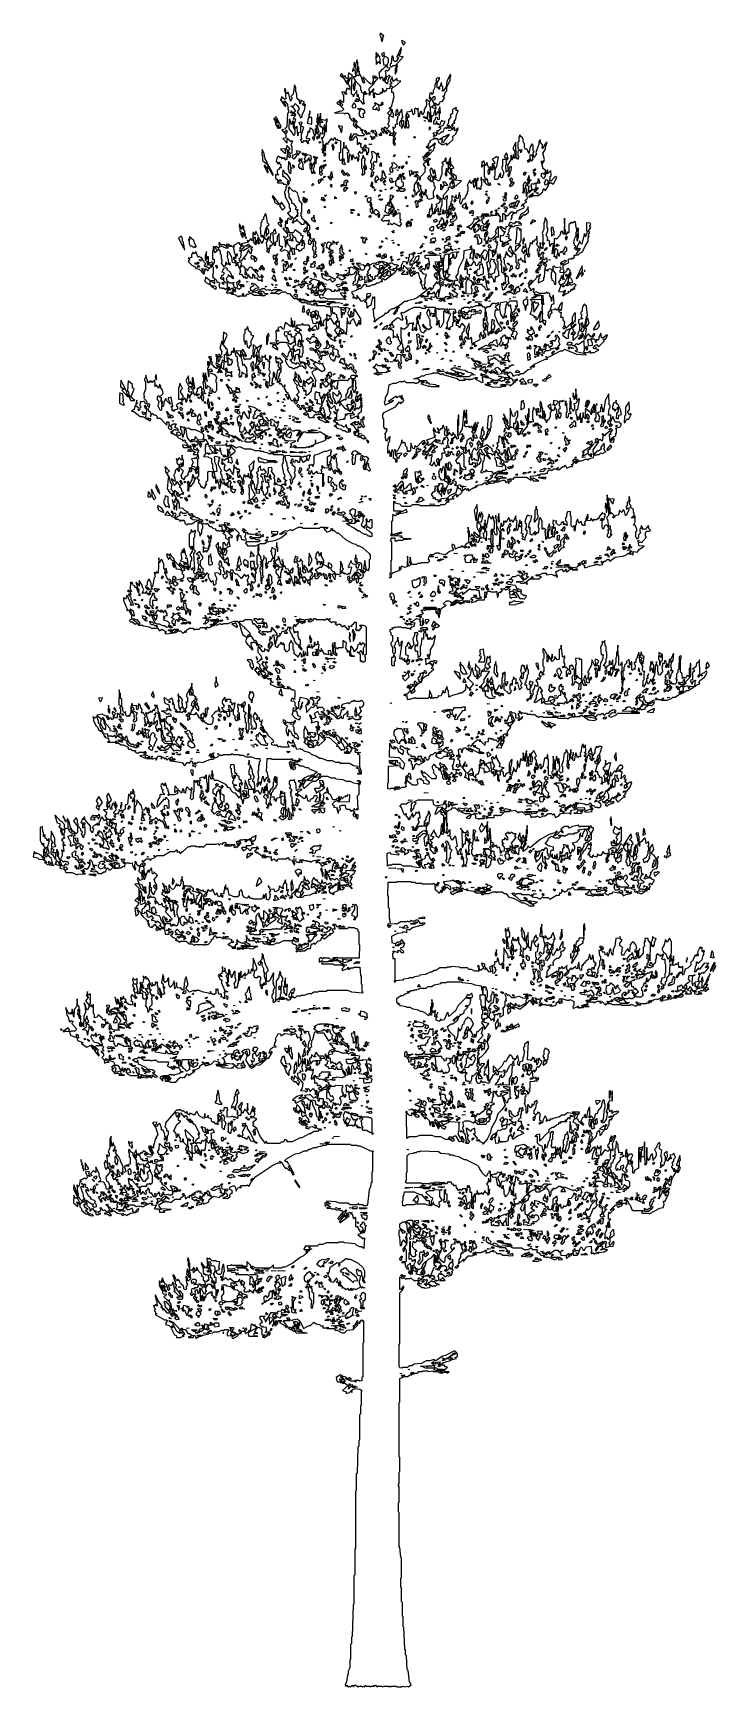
# Model space of a CAD drawing. Header units: millimetres. Extents: x -1861 to 1860, y -2 to 9002.
import ezdxf

# ---------------------------------------------------------------- set-up
doc = ezdxf.new("R2010")
doc.units = ezdxf.units.MM
doc.layers.add('ALMOND-DRAW-PROFILE', color=7, linetype='Continuous', lineweight=25)

msp = doc.modelspace()

# ---------------------------------------------------------------- linework, layer by layer
at = {"layer": 'ALMOND-DRAW-PROFILE'}
for points in [[(39.3, 8953.8), (45.9, 8964.8), (45.9, 8978), (50.3, 8986.8), (30.5, 9002.2), (28.3, 8991.2), (32.7, 8986.8)], [(92.2, 8817.3), (101, 8826.1), (114.2, 8826.1), (156, 8872.3), (129.6, 8876.7), (142.8, 8894.3), (142.8, 8907.5), (147.2, 8911.9), (145, 8922.9), (120.8, 8872.3), (123, 8865.7), (127.4, 8870.1), (129.6, 8867.9), (118.6, 8848.1), (109.8, 8848.1), (103.2, 8854.7), (103.2, 8867.9), (98.8, 8876.7), (94.4, 8876.7), (90, 8837.1), (85.5, 8832.7), (85.5, 8823.9)], [(158.2, 8936.2), (169.2, 8951.6), (149.4, 8962.6), (147.2, 8956)], [(-103.8, 8775.4), (-99.4, 8775.4), (-99.4, 8784.2), (-95, 8788.6), (-95, 8801.9), (-99.4, 8806.3), (-103.8, 8832.7), (-110.4, 8843.7), (-112.6, 8828.3), (-108.2, 8823.9), (-121.4, 8797.5), (-119.2, 8795.3), (-110.4, 8804.1), (-108.2, 8801.9)], [(-90.6, 8797.5), (-86.2, 8797.5), (-86.2, 8815.1), (-90.6, 8819.5), (-90.6, 8841.5), (-97.2, 8856.9), (-99.4, 8841.5), (-95, 8837.1)], [(8.5, 8830.5), (12.9, 8834.9), (21.7, 8848.1), (30.5, 8834.9), (32.7, 8837.1), (28.3, 8872.3), (8.5, 8896.5), (6.3, 8889.9), (15.1, 8872.3), (12.9, 8870.1), (10.7, 8876.7), (6.3, 8876.7)], [(43.7, 8874.5), (50.3, 8881.1), (54.7, 8889.9), (52.5, 8896.5), (37.1, 8889.9)], [(50.3, 8828.3), (70.1, 8830.5), (76.7, 8845.9), (76.7, 8859.1), (72.3, 8867.9), (52.5, 8878.9), (50.3, 8863.5), (45.9, 8859.1)], [(112, 8779.8), (116.4, 8779.8), (116.4, 8788.6), (120.8, 8793.1), (120.8, 8815.1), (125.2, 8819.5), (123, 8830.5), (112, 8806.3)], [(-147.8, 0), (-141.2, -2.2), (-136.8, 2.2), (-132.4, -2.2), (-119.2, 6.6), (-114.8, -2.2), (-110.4, 6.6), (-101.6, 6.6), (-88.4, -2.2), (-84, 2.2), (-70.8, 2.2), (-66.4, -2.2), (-57.6, 2.2), (-53.2, -2.2), (-48.7, 6.6), (-44.3, 2.2), (-26.7, 2.2), (-22.3, -2.2), (-17.9, 2.2), (-4.7, 2.2), (-0.3, 6.6), (4.1, 2.2), (8.5, 6.6), (12.9, -2.2), (17.3, 2.2), (39.3, 2.2), (43.7, -2.2), (52.5, 2.2), (74.5, 2.2), (78.9, -2.2), (83.3, 2.2), (87.7, -2.2), (92.2, 2.2), (118.6, 2.2), (123, -2.2), (149.4, -2.2), (153.8, 2.2), (167, -2.2), (175.8, 2.2), (184.6, -2.2), (200, 8.8), (191.2, 26.4), (182.4, 88.1), (178, 92.5), (173.6, 167.3), (169.2, 171.7), (169.2, 198.1), (164.8, 202.5), (160.4, 321.4), (156, 325.8), (156, 378.7), (151.6, 383.1), (151.6, 457.9), (147.2, 462.3), (147.2, 537.2), (142.8, 541.6), (142.8, 590), (147.2, 594.4), (147.2, 700.1), (142.8, 704.5), (138.4, 757.3), (134, 761.7), (134, 946.7), (129.6, 951.1), (129.6, 999.5), (134, 1003.9), (134, 1087.6), (129.6, 1092), (129.6, 1100.8), (134, 1105.2), (134, 1166.8), (138.4, 1171.2), (138.4, 1246.1), (134, 1250.5), (134, 1545.5), (138.4, 1549.9), (138.4, 1677.6), (162.6, 1688.6), (180.2, 1688.6), (193.4, 1697.4), (202.2, 1697.4), (204.4, 1699.6), (195.6, 1704), (202.2, 1710.6), (213.2, 1708.4), (206.6, 1706.2), (206.6, 1701.8), (215.4, 1701.8), (219.8, 1706.2), (233.1, 1706.2), (241.9, 1715), (259.5, 1715), (263.9, 1719.4), (290.3, 1719.4), (294.7, 1715), (316.7, 1719.4), (321.1, 1715), (343.1, 1715), (347.5, 1710.6), (365.1, 1715), (365.1, 1710.6), (354.1, 1708.4), (369.6, 1706.2), (374, 1710.6), (391.6, 1710.6), (396, 1706.2), (407, 1712.8), (387.2, 1715), (382.8, 1719.4), (338.7, 1719.4), (323.3, 1726), (327.7, 1730.4), (325.5, 1732.6), (277.1, 1732.6), (263.9, 1741.4), (248.5, 1743.6), (281.5, 1745.8), (285.9, 1741.4), (290.3, 1745.8), (312.3, 1745.8), (316.7, 1750.2), (325.5, 1750.2), (327.7, 1743.6), (323.3, 1739.2), (338.7, 1732.6), (343.1, 1723.8), (347.5, 1728.2), (374, 1728.2), (378.4, 1723.8), (398.2, 1739.2), (387.2, 1741.4), (378.4, 1750.2), (351.9, 1750.2), (347.5, 1754.6), (327.7, 1756.8), (334.3, 1763.5), (356.3, 1767.9), (358.5, 1765.7), (349.7, 1756.8), (360.7, 1754.6), (374, 1763.5), (382.8, 1763.5), (387.2, 1767.9), (409.2, 1772.3), (422.4, 1781.1), (444.4, 1785.5), (444.4, 1789.9), (437.8, 1792.1), (451, 1796.5), (451, 1809.7), (446.6, 1818.5), (440, 1825.1), (431.2, 1825.1), (387.2, 1803.1), (369.6, 1798.7), (334.3, 1772.3), (325.5, 1772.3), (323.3, 1774.5), (327.7, 1778.9), (321.1, 1781.1), (303.5, 1772.3), (281.5, 1772.3), (255.1, 1759.1), (215.4, 1754.6), (202.2, 1745.8), (189, 1745.8), (180.2, 1737), (153.8, 1737), (149.4, 1732.6), (138.4, 1734.8), (134, 1743.6), (134, 1862.5), (138.4, 1866.9), (138.4, 2144.3), (151.6, 2157.5), (160.4, 2175.1), (158.2, 2181.8), (140.6, 2159.7), (138.4, 2161.9), (138.4, 2228), (140.6, 2230.2), (149.4, 2221.4), (153.8, 2225.8), (162.6, 2225.8), (171.4, 2217), (175.8, 2221.4), (193.4, 2221.4), (197.8, 2225.8), (215.4, 2208.2), (219.8, 2212.6), (224.2, 2208.2), (233.1, 2212.6), (246.3, 2212.6), (246.3, 2208.2), (235.3, 2206), (246.3, 2195), (257.3, 2192.8), (246.3, 2190.6), (241.9, 2195), (233.1, 2195), (233.1, 2190.6), (259.5, 2172.9), (268.3, 2172.9), (272.7, 2168.5), (299.1, 2172.9), (305.7, 2179.5), (299.1, 2186.2), (281.5, 2190.6), (281.5, 2181.8), (270.5, 2192.8), (279.3, 2192.8), (288.1, 2210.4), (285.9, 2217), (281.5, 2212.6), (272.7, 2212.6), (268.3, 2217), (263.9, 2212.6), (252.9, 2214.8), (252.9, 2219.2), (266.1, 2228), (257.3, 2232.4), (259.5, 2234.6), (268.3, 2230.2), (270.5, 2232.4), (268.3, 2247.8), (263.9, 2239), (257.3, 2241.2), (270.5, 2272), (270.5, 2280.8), (266.1, 2280.8), (252.9, 2254.4), (250.7, 2239), (226.4, 2245.6), (235.3, 2263.2), (233.1, 2269.8), (224.2, 2256.6), (219.8, 2265.4), (215.4, 2261), (211, 2265.4), (208.8, 2272), (219.8, 2287.4), (224.2, 2269.8), (228.6, 2278.6), (237.5, 2269.8), (255.1, 2278.6), (266.1, 2302.8), (277.1, 2313.8), (281.5, 2305), (283.7, 2316), (294.7, 2327.1), (312.3, 2335.9), (325.5, 2353.5), (323.3, 2302.8), (327.7, 2298.4), (323.3, 2294), (334.3, 2291.8), (336.5, 2285.2), (323.3, 2280.8), (305.7, 2236.8), (299.1, 2234.6), (296.9, 2228), (303.5, 2225.8), (312.3, 2239), (316.7, 2234.6), (321.1, 2239), (327.7, 2223.6), (310.1, 2219.2), (334.3, 2212.6), (338.7, 2208.2), (349.7, 2214.8), (349.7, 2228), (345.3, 2232.4), (356.3, 2252.2), (360.7, 2243.4), (365.1, 2247.8), (387.2, 2230.2), (396, 2239), (400.4, 2234.6), (418, 2239), (424.6, 2250), (420.2, 2258.8), (429, 2267.6), (424.6, 2272), (424.6, 2285.2), (429, 2289.6), (426.8, 2327.1), (420.2, 2316), (420.2, 2307.2), (411.4, 2307.2), (402.6, 2289.6), (402.6, 2285.2), (411.4, 2280.8), (391.6, 2261), (382.8, 2261), (380.6, 2267.6), (387.2, 2269.8), (391.6, 2265.4), (393.8, 2280.8), (378.4, 2291.8), (374, 2287.4), (365.1, 2291.8), (347.5, 2265.4), (343.1, 2274.2), (338.7, 2269.8), (332.1, 2272), (347.5, 2278.6), (362.9, 2298.4), (351.9, 2313.8), (347.5, 2305), (345.3, 2307.2), (345.3, 2360.1), (336.5, 2360.1), (336.5, 2368.9), (340.9, 2373.3), (332.1, 2377.7), (338.7, 2379.9), (351.9, 2362.3), (360.7, 2375.5), (362.9, 2373.3), (349.7, 2346.9), (349.7, 2329.3), (360.7, 2327.1), (362.9, 2324.9), (358.5, 2320.5), (378.4, 2309.4), (385, 2320.5), (385, 2333.7), (389.4, 2342.5), (424.6, 2373.3), (415.8, 2390.9), (420.2, 2408.5), (440, 2410.7), (440, 2415.1), (433.4, 2417.3), (448.8, 2423.9), (462, 2423.9), (462, 2419.5), (446.6, 2417.3), (466.4, 2415.1), (470.8, 2401.9), (473, 2412.9), (477.4, 2412.9), (473, 2386.5), (481.8, 2377.7), (481.8, 2360.1), (479.6, 2357.9), (475.2, 2362.3), (468.6, 2351.3), (468.6, 2338.1), (459.8, 2324.9), (459.8, 2311.6), (455.4, 2307.2), (457.6, 2300.6), (484, 2327.1), (484, 2313.8), (510.5, 2344.7), (532.5, 2344.7), (536.9, 2349.1), (556.7, 2351.3), (536.9, 2353.5), (534.7, 2355.7), (541.3, 2362.3), (545.7, 2357.9), (552.3, 2360.1), (547.9, 2364.5), (550.1, 2366.7), (554.5, 2362.3), (580.9, 2362.3), (585.3, 2366.7), (594.1, 2366.7), (602.9, 2375.5), (609.5, 2373.3), (605.1, 2364.5), (607.3, 2357.9), (611.7, 2362.3), (624.9, 2362.3), (633.7, 2371.1), (642.5, 2371.1), (646.9, 2375.5), (649.1, 2373.3), (644.7, 2368.9), (660.2, 2366.7), (664.6, 2357.9), (686.6, 2357.9), (699.8, 2349.1), (726.2, 2349.1), (730.6, 2344.7), (754.8, 2346.9), (752.6, 2357.9), (748.2, 2353.5), (735, 2353.5), (724, 2360.1), (737.2, 2368.9), (735, 2371.1), (726.2, 2371.1), (721.8, 2366.7), (715.2, 2368.9), (724, 2373.3), (713, 2388.7), (686.6, 2388.7), (682.2, 2393.1), (669, 2393.1), (631.5, 2408.5), (646.9, 2410.7), (651.4, 2415.1), (664.6, 2410.7), (677.8, 2397.5), (713, 2401.9), (717.4, 2397.5), (735, 2397.5), (752.6, 2388.7), (801.1, 2388.7), (814.3, 2379.9), (836.3, 2379.9), (853.9, 2388.7), (858.3, 2379.9), (884.7, 2379.9), (886.9, 2373.3), (882.5, 2368.9), (889.1, 2362.3), (893.5, 2362.3), (906.7, 2349.1), (926.5, 2346.9), (919.9, 2344.7), (919.9, 2340.3), (933.2, 2340.3), (937.6, 2335.9), (946.4, 2340.3), (981.6, 2322.7), (999.2, 2331.5), (1005.8, 2329.3), (1001.4, 2324.9), (1003.6, 2322.7), (1023.4, 2324.9), (1008, 2335.9), (968.4, 2335.9), (961.8, 2342.5), (975, 2351.3), (955.2, 2353.5), (948.6, 2360.1), (950.8, 2371.1), (955.2, 2357.9), (981.6, 2375.5), (999.2, 2375.5), (1003.6, 2366.7), (1012.4, 2371.1), (1014.6, 2364.5), (1010.2, 2360.1), (1014.6, 2355.7), (1014.6, 2346.9), (1043.2, 2349.1), (1043.2, 2331.5), (1067.4, 2346.9), (1052, 2349.1), (1049.8, 2351.3), (1056.4, 2357.9), (1060.8, 2353.5), (1069.6, 2357.9), (1071.8, 2355.7), (1067.4, 2351.3), (1074.1, 2349.1), (1076.3, 2360.1), (1082.9, 2362.3), (1082.9, 2349.1), (1104.9, 2349.1), (1107.1, 2351.3), (1098.3, 2360.1), (1100.5, 2362.3), (1109.3, 2353.5), (1111.5, 2355.7), (1120.3, 2386.5), (1126.9, 2393.1), (1135.7, 2375.5), (1144.5, 2375.5), (1153.3, 2393.1), (1179.7, 2397.5), (1181.9, 2368.9), (1177.5, 2360.1), (1184.1, 2357.9), (1192.9, 2362.3), (1197.3, 2353.5), (1210.5, 2362.3), (1219.4, 2357.9), (1219.4, 2366.7), (1223.8, 2362.3), (1250.2, 2366.7), (1270, 2377.7), (1254.6, 2379.9), (1250.2, 2384.3), (1232.6, 2375.5), (1232.6, 2379.9), (1243.6, 2386.5), (1239.2, 2390.9), (1243.6, 2395.3), (1241.4, 2397.5), (1219.4, 2393.1), (1206.1, 2371.1), (1203.9, 2377.7), (1219.4, 2401.9), (1223.8, 2397.5), (1239.2, 2408.5), (1217.2, 2408.5), (1245.8, 2423.9), (1248, 2421.7), (1239.2, 2412.9), (1241.4, 2410.7), (1245.8, 2410.7), (1259, 2423.9), (1261.2, 2421.7), (1261.2, 2412.9), (1256.8, 2408.5), (1261.2, 2399.7), (1256.8, 2395.3), (1259, 2388.7), (1281, 2397.5), (1300.8, 2395.3), (1300.8, 2408.5), (1305.2, 2412.9), (1303, 2423.9), (1281, 2401.9), (1278.8, 2417.3), (1283.2, 2421.7), (1283.2, 2443.7), (1305.2, 2456.9), (1303, 2485.6), (1298.6, 2485.6), (1283.2, 2470.2), (1287.6, 2461.4), (1272.2, 2432.7), (1267.8, 2445.9), (1254.6, 2437.1), (1252.4, 2439.3), (1256.8, 2443.7), (1256.8, 2465.8), (1265.6, 2487.8), (1261.2, 2509.8), (1265.6, 2509.8), (1267.8, 2498.8), (1272.2, 2529.6), (1274.4, 2501), (1276.6, 2498.8), (1283.2, 2505.4), (1278.8, 2536.2), (1287.6, 2545), (1274.4, 2545), (1274.4, 2571.4), (1278.8, 2575.8), (1274.4, 2580.2), (1276.6, 2582.4), (1281, 2578), (1289.8, 2582.4), (1305.2, 2597.8), (1303, 2604.5), (1285.4, 2591.2), (1283.2, 2593.4), (1303, 2613.3), (1309.6, 2615.5), (1311.8, 2622.1), (1322.8, 2615.5), (1325, 2608.9), (1338.2, 2617.7), (1342.6, 2613.3), (1349.2, 2619.9), (1347, 2626.5), (1329.4, 2622.1), (1320.6, 2626.5), (1318.4, 2633.1), (1338.2, 2648.5), (1347, 2648.5), (1347, 2635.3), (1338.2, 2635.3), (1333.8, 2639.7), (1322.8, 2633.1), (1347, 2630.9), (1351.4, 2626.5), (1355.9, 2630.9), (1364.7, 2630.9), (1373.5, 2626.5), (1375.7, 2628.7), (1371.3, 2633.1), (1375.7, 2641.9), (1362.5, 2646.3), (1362.5, 2650.7), (1369.1, 2652.9), (1380.1, 2641.9), (1384.5, 2628.7), (1393.3, 2619.9), (1402.1, 2597.8), (1408.7, 2591.2), (1461.5, 2591.2), (1463.7, 2589), (1454.9, 2580.2), (1457.1, 2578), (1492.3, 2578), (1496.8, 2573.6), (1554, 2604.5), (1571.6, 2608.9), (1578.2, 2624.3), (1573.8, 2641.9), (1582.6, 2641.9), (1600.2, 2677.1), (1604.6, 2694.7), (1602.4, 2696.9), (1589.2, 2688.1), (1587, 2690.3), (1591.4, 2699.1), (1609, 2712.3), (1593.6, 2714.5), (1580.4, 2701.3), (1571.6, 2701.3), (1565, 2694.7), (1565, 2685.9), (1549.6, 2652.9), (1547.4, 2659.5), (1551.8, 2663.9), (1556.2, 2703.5), (1571.6, 2714.5), (1580.4, 2710.1), (1587, 2716.7), (1580.4, 2727.7), (1576, 2718.9), (1573.8, 2725.5), (1591.4, 2756.4), (1582.6, 2760.8), (1589.2, 2767.4), (1600.2, 2752), (1595.8, 2743.2), (1606.8, 2727.7), (1613.4, 2729.9), (1622.2, 2765.2), (1648.7, 2809.2), (1637.7, 2811.4), (1633.2, 2802.6), (1631, 2809.2), (1635.5, 2818), (1633.2, 2820.2), (1628.8, 2815.8), (1617.8, 2831.2), (1626.6, 2840), (1622.2, 2848.8), (1631, 2862), (1631, 2870.8), (1639.9, 2879.6), (1631, 2901.7), (1628.8, 2903.9), (1624.4, 2895.1), (1609, 2892.9), (1617.8, 2875.2), (1615.6, 2873), (1606.8, 2881.8), (1604.6, 2875.2), (1609, 2870.8), (1606.8, 2868.6), (1602.4, 2873), (1598, 2859.8), (1591.4, 2866.4), (1591.4, 2879.6), (1595.8, 2884.1), (1593.6, 2912.7), (1578.2, 2901.7), (1578.2, 2892.9), (1582.6, 2888.5), (1582.6, 2857.6), (1578.2, 2853.2), (1578.2, 2844.4), (1571.6, 2833.4), (1567.2, 2842.2), (1565, 2831.2), (1558.4, 2824.6), (1556.2, 2826.8), (1560.6, 2831.2), (1560.6, 2853.2), (1565, 2857.6), (1565, 2879.6), (1560.6, 2884.1), (1565, 2919.3), (1551.8, 2928.1), (1551.8, 2941.3), (1556.2, 2945.7), (1554, 2961.1), (1543, 2954.5), (1534.2, 2932.5), (1525.4, 2923.7), (1534.2, 2906.1), (1534.2, 2888.5), (1527.6, 2877.4), (1521, 2875.2), (1518.8, 2864.2), (1514.4, 2899.5), (1507.8, 2897.3), (1499, 2879.6), (1499, 2870.8), (1492.3, 2864.2), (1490.1, 2866.4), (1490.1, 2875.2), (1485.7, 2879.6), (1485.7, 2932.5), (1481.3, 2932.5), (1481.3, 2848.8), (1474.7, 2837.8), (1470.3, 2965.5), (1468.1, 2888.5), (1461.5, 2881.8), (1454.9, 2888.5), (1452.7, 2917.1), (1448.3, 2855.4), (1446.1, 2906.1), (1441.7, 2910.5), (1441.7, 2923.7), (1437.3, 2923.7), (1437.3, 2822.4), (1417.5, 2811.4), (1415.3, 2800.4), (1408.7, 2793.8), (1406.5, 2796), (1406.5, 2826.8), (1402.1, 2831.2), (1406.5, 2857.6), (1402.1, 2857.6), (1395.5, 2842.2), (1384.5, 2844.4), (1384.5, 2866.4), (1388.9, 2866.4), (1395.5, 2851), (1397.7, 2875.2), (1406.5, 2892.9), (1395.5, 2899.5), (1384.5, 2892.9), (1382.3, 2886.3), (1377.9, 2903.9), (1375.7, 2870.8), (1380.1, 2866.4), (1380.1, 2848.8), (1366.9, 2818), (1369.1, 2811.4), (1373.5, 2815.8), (1375.7, 2813.6), (1371.3, 2809.2), (1375.7, 2800.4), (1364.7, 2798.2), (1349.2, 2813.6), (1358.1, 2826.8), (1355.9, 2837.8), (1340.4, 2831.2), (1340.4, 2818), (1333.8, 2811.4), (1327.2, 2813.6), (1325, 2820.2), (1320.6, 2807), (1314, 2822.4), (1318.4, 2840), (1340.4, 2866.4), (1340.4, 2879.6), (1362.5, 2888.5), (1340.4, 2897.3), (1353.6, 2906.1), (1351.4, 2908.3), (1331.6, 2906.1), (1331.6, 2919.3), (1327.2, 2923.7), (1327.2, 2950.1), (1316.2, 2969.9), (1314, 2932.5), (1309.6, 2928.1), (1309.6, 2897.3), (1314, 2892.9), (1296.4, 2888.5), (1307.4, 2886.3), (1309.6, 2879.6), (1300.8, 2866.4), (1296.4, 2848.8), (1287.6, 2848.8), (1287.6, 2826.8), (1281, 2824.6), (1276.6, 2829), (1274.4, 2822.4), (1283.2, 2818), (1292, 2796), (1294.2, 2793.8), (1298.6, 2798.2), (1316.2, 2776.2), (1320.6, 2780.6), (1322.8, 2774), (1303, 2771.8), (1285.4, 2802.6), (1276.6, 2789.4), (1270, 2796), (1274.4, 2804.8), (1272.2, 2820.2), (1265.6, 2809.2), (1265.6, 2787.2), (1263.4, 2785), (1256.8, 2791.6), (1254.6, 2802.6), (1239.2, 2787.2), (1261.2, 2769.6), (1252.4, 2738.7), (1250.2, 2736.5), (1237, 2749.8), (1210.5, 2749.8), (1199.5, 2738.7), (1203.9, 2734.3), (1203.9, 2725.5), (1206.1, 2723.3), (1215, 2727.7), (1217.2, 2721.1), (1206.1, 2718.9), (1201.7, 2723.3), (1192.9, 2718.9), (1192.9, 2723.3), (1199.5, 2725.5), (1190.7, 2747.6), (1206.1, 2749.8), (1208.3, 2752), (1199.5, 2756.4), (1210.5, 2767.4), (1226, 2769.6), (1212.7, 2774), (1221.6, 2778.4), (1212.7, 2782.8), (1212.7, 2787.2), (1221.6, 2791.6), (1219.4, 2793.8), (1197.3, 2793.8), (1190.7, 2800.4), (1192.9, 2802.6), (1197.3, 2798.2), (1217.2, 2813.6), (1217.2, 2826.8), (1223.8, 2833.4), (1230.4, 2831.2), (1230.4, 2826.8), (1221.6, 2813.6), (1250.2, 2802.6), (1252.4, 2809.2), (1239.2, 2831.2), (1241.4, 2837.8), (1254.6, 2829), (1263.4, 2815.8), (1265.6, 2818), (1265.6, 2831.2), (1274.4, 2853.2), (1272.2, 2855.4), (1259, 2842.2), (1256.8, 2862), (1263.4, 2868.6), (1267.8, 2864.2), (1272.2, 2868.6), (1276.6, 2855.4), (1278.8, 2866.4), (1287.6, 2875.2), (1283.2, 2884.1), (1287.6, 2888.5), (1283.2, 2897.3), (1287.6, 2906.1), (1287.6, 2923.7), (1289.8, 2925.9), (1298.6, 2917.1), (1300.8, 2919.3), (1296.4, 2954.5), (1314, 2998.5), (1305.2, 2998.5), (1289.8, 2965.5), (1287.6, 2976.5), (1296.4, 2994.1), (1289.8, 2996.3), (1283.2, 2985.3), (1278.8, 2958.9), (1270, 2945.7), (1272.2, 2934.7), (1276.6, 2939.1), (1278.8, 2936.9), (1278.8, 2923.7), (1274.4, 2914.9), (1272.2, 2912.7), (1254.6, 2921.5), (1232.6, 2890.7), (1234.8, 2941.3), (1232.6, 2943.5), (1219.4, 2925.9), (1217.2, 2941.3), (1212.7, 2941.3), (1212.7, 2932.5), (1208.3, 2928.1), (1208.3, 2910.5), (1212.7, 2906.1), (1210.5, 2903.9), (1206.1, 2908.3), (1203.9, 2901.7), (1210.5, 2886.3), (1219.4, 2895.1), (1226, 2892.9), (1221.6, 2888.5), (1219.4, 2873), (1201.7, 2873), (1197.3, 2877.4), (1192.9, 2868.6), (1186.3, 2870.8), (1190.7, 2901.7), (1203.9, 2932.5), (1201.7, 2939.1), (1192.9, 2930.3), (1188.5, 2934.7), (1177.5, 2914.9), (1166.5, 2903.9), (1164.3, 2906.1), (1173.1, 2923.7), (1173.1, 2936.9), (1177.5, 2941.3), (1173.1, 2954.5), (1177.5, 2963.3), (1208.3, 2994.1), (1215, 3022.7), (1223.8, 3027.2), (1226, 3025), (1228.2, 3000.7), (1239.2, 3011.7), (1239.2, 3016.1), (1252.4, 3029.4), (1226, 3033.8), (1241.4, 3049.2), (1250.2, 3053.6), (1254.6, 3049.2), (1263.4, 3062.4), (1265.6, 3055.8), (1256.8, 3047), (1252.4, 3033.8), (1265.6, 3033.8), (1278.8, 3060.2), (1278.8, 3077.8), (1283.2, 3086.6), (1285.4, 3088.8), (1289.8, 3084.4), (1296.4, 3095.4), (1294.2, 3102), (1285.4, 3097.6), (1274.4, 3099.8), (1289.8, 3106.4), (1298.6, 3102), (1307.4, 3115.2), (1320.6, 3119.6), (1331.6, 3130.6), (1320.6, 3132.8), (1316.2, 3128.4), (1303, 3128.4), (1294.2, 3119.6), (1294.2, 3137.2), (1281, 3128.4), (1278.8, 3143.8), (1274.4, 3148.2), (1278.8, 3157), (1276.6, 3185.7), (1270, 3170.3), (1270, 3148.2), (1261.2, 3130.6), (1263.4, 3124), (1267.8, 3128.4), (1270, 3126.2), (1261.2, 3086.6), (1245.8, 3066.8), (1237, 3071.2), (1234.8, 3082.2), (1237, 3084.4), (1241.4, 3075.6), (1248, 3091), (1252.4, 3143.8), (1256.8, 3148.2), (1256.8, 3170.3), (1252.4, 3174.7), (1252.4, 3187.9), (1245.8, 3194.5), (1239.2, 3183.5), (1234.8, 3157), (1217.2, 3135), (1212.7, 3117.4), (1203.9, 3117.4), (1197.3, 3093.2), (1192.9, 3093.2), (1179.7, 3106.4), (1173.1, 3095.4), (1168.7, 3095.4), (1168.7, 3104.2), (1173.1, 3108.6), (1173.1, 3152.6), (1168.7, 3152.6), (1159.9, 3130.6), (1155.5, 3095.4), (1151.1, 3095.4), (1148.9, 3115.2), (1142.3, 3108.6), (1142.3, 3099.8), (1133.5, 3095.4), (1124.7, 3077.8), (1137.9, 3060.2), (1135.7, 3053.6), (1124.7, 3064.6), (1122.5, 3075.6), (1118.1, 3071.2), (1111.5, 3077.8), (1109.3, 3088.8), (1098.3, 3091), (1107.1, 3108.6), (1102.7, 3117.4), (1109.3, 3119.6), (1113.7, 3115.2), (1115.9, 3126.2), (1076.3, 3126.2), (1091.7, 3124), (1098.3, 3117.4), (1085.1, 3099.8), (1093.9, 3091), (1085.1, 3086.6), (1080.7, 3073.4), (1093.9, 3069), (1100.5, 3053.6), (1109.3, 3062.4), (1111.5, 3060.2), (1107.1, 3029.4), (1104.9, 3027.2), (1091.7, 3036), (1089.5, 3033.8), (1080.7, 3016.1), (1089.5, 2998.5), (1076.3, 2994.1), (1069.6, 2956.7), (1067.4, 2967.7), (1063, 2967.7), (1058.6, 2932.5), (1043.2, 2903.9), (1032.2, 2910.5), (1032.2, 2919.3), (1034.4, 2921.5), (1038.8, 2912.7), (1041, 2914.9), (1045.4, 2945.7), (1049.8, 2950.1), (1049.8, 2967.7), (1054.2, 2972.1), (1054.2, 2980.9), (1049.8, 2985.3), (1058.6, 2985.3), (1052, 3022.7), (1045.4, 3007.3), (1036.6, 3002.9), (1032.2, 2976.5), (1027.8, 2972.1), (1027.8, 2954.5), (1032.2, 2950.1), (1027.8, 2945.7), (1027.8, 2932.5), (1023.4, 2928.1), (1023.4, 2914.9), (1014.6, 2892.9), (1019, 2875.2), (1014.6, 2875.2), (1014.6, 2884.1), (1010.2, 2888.5), (1010.2, 2906.1), (1014.6, 2910.5), (1012.4, 2939.1), (1005.8, 2928.1), (1003.6, 2912.7), (999.2, 2934.7), (992.6, 2923.7), (992.6, 2910.5), (988.2, 2906.1), (983.8, 2879.6), (977.2, 2877.4), (972.8, 2881.8), (966.2, 2870.8), (966.2, 2857.6), (959.6, 2855.4), (955.2, 2859.8), (950.8, 2855.4), (948.6, 2866.4), (966.2, 2884.1), (966.2, 2901.7), (970.6, 2901.7), (972.8, 2890.7), (988.2, 2910.5), (988.2, 2936.9), (986, 2939.1), (977.2, 2930.3), (972.8, 2939.1), (968.4, 2930.3), (961.8, 2945.7), (966.2, 2954.5), (966.2, 2976.5), (970.6, 2980.9), (970.6, 3007.3), (975, 3011.7), (975, 3020.5), (972.8, 3022.7), (968.4, 3018.3), (964, 3022.7), (957.4, 3011.7), (957.4, 2989.7), (953, 2985.3), (953, 2972.1), (948.6, 2967.7), (937.6, 2930.3), (930.9, 2932.5), (930.9, 2950.1), (926.5, 2950.1), (926.5, 2928.1), (922.1, 2923.7), (919.9, 2908.3), (913.3, 2941.3), (897.9, 2947.9), (886.9, 2958.9), (886.9, 2994.1), (873.7, 2994.1), (884.7, 3005.1), (897.9, 3009.5), (897.9, 2969.9), (942, 3013.9), (953, 3020.5), (948.6, 3029.4), (955.2, 3036), (968.4, 3044.8), (977.2, 3044.8), (990.4, 3058), (1003.6, 3062.4), (1003.6, 3071.2), (1012.4, 3066.8), (1012.4, 3075.6), (1016.8, 3071.2), (1021.2, 3075.6), (1047.6, 3075.6), (1047.6, 3080), (1036.6, 3082.2), (1052, 3088.8), (1056.4, 3097.6), (1065.2, 3088.8), (1067.4, 3108.6), (1069.6, 3110.8), (1074.1, 3102), (1089.5, 3117.4), (1052, 3124), (1034.4, 3110.8), (1021.2, 3110.8), (1008, 3102), (972.8, 3093.2), (968.4, 3088.8), (955.2, 3088.8), (955.2, 3080), (946.4, 3084.4), (937.6, 3075.6), (935.4, 3077.8), (939.8, 3086.6), (928.7, 3106.4), (917.7, 3082.2), (917.7, 3073.4), (911.1, 3066.8), (902.3, 3066.8), (897.9, 3062.4), (895.7, 3064.6), (908.9, 3077.8), (900.1, 3082.2), (900.1, 3104.2), (904.5, 3108.6), (900.1, 3121.8), (897.9, 3124), (893.5, 3119.6), (889.1, 3128.4), (880.3, 3110.8), (869.3, 3117.4), (869.3, 3135), (878.1, 3148.2), (882.5, 3174.7), (886.9, 3179.1), (884.7, 3190.1), (869.3, 3179.1), (869.3, 3170.3), (862.7, 3163.6), (858.3, 3172.5), (856.1, 3170.3), (856.1, 3157), (849.5, 3150.4), (836.3, 3168.1), (834.1, 3165.9), (834.1, 3130.6), (829.7, 3121.8), (825.3, 3121.8), (825.3, 3152.6), (816.5, 3174.7), (820.9, 3179.1), (820.9, 3209.9), (825.3, 3214.3), (825.3, 3223.1), (818.7, 3229.7), (814.3, 3225.3), (812.1, 3227.5), (812.1, 3236.3), (816.5, 3240.7), (814.3, 3247.3), (801.1, 3238.5), (794.5, 3249.5), (809.9, 3256.1), (814.3, 3264.9), (816.5, 3249.5), (825.3, 3245.1), (827.5, 3238.5), (831.9, 3242.9), (834.1, 3240.7), (834.1, 3227.5), (838.5, 3227.5), (847.3, 3245.1), (842.9, 3253.9), (847.3, 3258.3), (847.3, 3293.5), (871.5, 3295.7), (875.9, 3300.1), (884.7, 3295.7), (895.7, 3311.2), (889.1, 3313.4), (880.3, 3304.5), (880.3, 3317.8), (853.9, 3304.5), (847.3, 3306.8), (853.9, 3313.4), (864.9, 3315.6), (860.5, 3346.4), (867.1, 3357.4), (869.3, 3346.4), (873.7, 3346.4), (882.5, 3359.6), (882.5, 3368.4), (889.1, 3375), (893.5, 3370.6), (900.1, 3377.2), (913.3, 3403.6), (902.3, 3410.2), (897.9, 3419), (893.5, 3419), (891.3, 3399.2), (884.7, 3383.8), (882.5, 3408), (878.1, 3408), (875.9, 3397), (869.3, 3403.6), (873.7, 3408), (871.5, 3423.4), (867.1, 3414.6), (864.9, 3425.6), (860.5, 3425.6), (853.9, 3405.8), (849.5, 3410.2), (834.1, 3412.4), (838.5, 3509.3), (836.3, 3511.5), (816.5, 3496.1), (816.5, 3482.9), (812.1, 3478.5), (812.1, 3465.3), (816.5, 3460.9), (812.1, 3430), (807.7, 3425.6), (807.7, 3412.4), (803.3, 3403.6), (790, 3399.2), (787.8, 3379.4), (781.2, 3386), (781.2, 3403.6), (785.6, 3408), (781.2, 3434.4), (776.8, 3434.4), (765.8, 3410.2), (761.4, 3419), (757, 3414.6), (754.8, 3416.8), (750.4, 3430), (739.4, 3441), (724, 3421.2), (719.6, 3408), (713, 3401.4), (708.6, 3405.8), (706.4, 3403.6), (693.2, 3377.2), (666.8, 3350.8), (697.6, 3346.4), (673.4, 3344.2), (673.4, 3331), (664.6, 3331), (660.2, 3344.2), (646.9, 3326.6), (642.5, 3331), (640.3, 3320), (627.1, 3297.9), (627.1, 3289.1), (620.5, 3282.5), (602.9, 3291.3), (594.1, 3291.3), (589.7, 3286.9), (580.9, 3300.1), (572.1, 3282.5), (563.3, 3282.5), (552.3, 3302.3), (556.7, 3306.8), (552.3, 3311.2), (561.1, 3333.2), (558.9, 3344.2), (536.9, 3322.2), (532.5, 3326.6), (530.3, 3324.4), (525.9, 3297.9), (519.3, 3291.3), (510.5, 3295.7), (497.2, 3295.7), (495, 3328.8), (503.8, 3342), (490.6, 3342), (495, 3346.4), (492.8, 3361.8), (484, 3361.8), (477.4, 3350.8), (468.6, 3346.4), (484, 3344.2), (484, 3339.8), (470.8, 3339.8), (455.4, 3350.8), (455.4, 3364), (446.6, 3377.2), (446.6, 3399.2), (442.2, 3403.6), (446.6, 3408), (446.6, 3430), (451, 3430), (451, 3412.4), (466.4, 3410.2), (470.8, 3405.8), (473, 3412.4), (468.6, 3416.8), (477.4, 3421.2), (486.2, 3438.8), (477.4, 3443.2), (486.2, 3447.7), (481.8, 3456.5), (492.8, 3458.7), (495, 3447.7), (486.2, 3443.2), (503.8, 3438.8), (503.8, 3421.2), (499.4, 3416.8), (499.4, 3390.4), (490.6, 3372.8), (510.5, 3370.6), (523.7, 3388.2), (528.1, 3383.8), (534.7, 3386), (552.3, 3421.2), (543.5, 3430), (547.9, 3438.8), (541.3, 3441), (521.5, 3421.2), (530.3, 3412.4), (523.7, 3410.2), (521.5, 3416.8), (508.2, 3425.6), (508.2, 3434.4), (517.1, 3452.1), (510.5, 3454.3), (501.6, 3449.9), (499.4, 3456.5), (514.9, 3458.7), (519.3, 3454.3), (523.7, 3458.7), (532.5, 3458.7), (534.7, 3460.9), (530.3, 3465.3), (536.9, 3471.9), (545.7, 3471.9), (550.1, 3463.1), (567.7, 3467.5), (569.9, 3465.3), (561.1, 3447.7), (569.9, 3447.7), (561.1, 3434.4), (561.1, 3394.8), (556.7, 3390.4), (556.7, 3377.2), (558.9, 3375), (563.3, 3379.4), (565.5, 3372.8), (556.7, 3355.2), (565.5, 3355.2), (565.5, 3311.2), (587.5, 3311.2), (569.9, 3337.6), (578.7, 3350.8), (574.3, 3355.2), (578.7, 3364), (600.7, 3390.4), (580.9, 3392.6), (576.5, 3379.4), (569.9, 3390.4), (569.9, 3403.6), (565.5, 3412.4), (574.3, 3425.6), (580.9, 3427.8), (605.1, 3452.1), (622.7, 3478.5), (613.9, 3513.7), (611.7, 3515.9), (607.3, 3507.1), (598.5, 3524.7), (591.9, 3500.5), (605.1, 3500.5), (596.3, 3496.1), (600.7, 3491.7), (596.3, 3487.3), (596.3, 3469.7), (594.1, 3467.5), (589.7, 3476.3), (585.3, 3463.1), (583.1, 3482.9), (587.5, 3487.3), (583.1, 3491.7), (583.1, 3500.5), (587.5, 3504.9), (580.9, 3507.1), (572.1, 3502.7), (567.7, 3511.5), (563.3, 3507.1), (561.1, 3509.3), (591.9, 3544.5), (583.1, 3553.3), (591.9, 3588.6), (589.7, 3590.8), (563.3, 3564.3), (558.9, 3568.7), (556.7, 3566.5), (550.1, 3533.5), (545.7, 3551.1), (541.3, 3533.5), (532.5, 3537.9), (530.3, 3540.1), (539.1, 3544.5), (521.5, 3575.3), (539.1, 3606.2), (525.9, 3632.6), (506, 3643.6), (501.6, 3634.8), (495, 3632.6), (486.2, 3615), (486.2, 3606.2), (477.4, 3601.8), (473, 3584.1), (462, 3568.7), (459.8, 3584.1), (455.4, 3584.1), (451, 3535.7), (446.6, 3531.3), (444.4, 3515.9), (437.8, 3526.9), (437.8, 3540.1), (431.2, 3542.3), (411.4, 3562.1), (402.6, 3575.3), (398.2, 3593), (418, 3608.4), (426.8, 3608.4), (453.2, 3630.4), (459.8, 3645.8), (468.6, 3654.6), (464.2, 3659), (466.4, 3661.2), (470.8, 3656.8), (486.2, 3667.8), (490.6, 3681), (508.2, 3698.6), (506, 3705.2), (501.6, 3700.8), (495, 3703), (501.6, 3709.6), (510.5, 3705.2), (521.5, 3716.2), (525.9, 3751.5), (534.7, 3755.9), (530.3, 3773.5), (528.1, 3775.7), (514.9, 3762.5), (506, 3766.9), (503.8, 3764.7), (495, 3747.1), (455.4, 3707.4), (440, 3674.4), (435.6, 3674.4), (404.8, 3648), (400.4, 3670), (393.8, 3663.4), (378.4, 3630.4), (365.1, 3626), (360.7, 3634.8), (351.9, 3621.6), (336.5, 3628.2), (336.5, 3641.4), (340.9, 3645.8), (338.7, 3661.2), (332.1, 3645.8), (327.7, 3645.8), (332.1, 3681), (327.7, 3681), (321.1, 3665.6), (316.7, 3678.8), (312.3, 3670), (310.1, 3672.2), (314.5, 3681), (314.5, 3698.6), (318.9, 3703), (318.9, 3720.6), (314.5, 3725), (312.3, 3740.5), (310.1, 3703), (305.7, 3698.6), (305.7, 3667.8), (310.1, 3663.4), (310.1, 3654.6), (305.7, 3654.6), (299.1, 3665.6), (294.7, 3652.4), (277.1, 3665.6), (259.5, 3674.4), (250.7, 3674.4), (237.5, 3683.2), (211, 3687.6), (193.4, 3696.4), (175.8, 3696.4), (171.4, 3700.8), (140.6, 3705.2), (131.8, 3718.4), (127.4, 3714), (125.2, 3716.2), (129.6, 3720.6), (120.8, 3725), (120.8, 3747.1), (145, 3762.5), (153.8, 3762.5), (167, 3771.3), (191.2, 3777.9), (180.2, 3780.1), (180.2, 3784.5), (193.4, 3784.5), (197.8, 3788.9), (211, 3788.9), (215.4, 3793.3), (228.6, 3793.3), (250.7, 3802.1), (281.5, 3802.1), (290.3, 3810.9), (312.3, 3810.9), (325.5, 3819.7), (360.7, 3828.5), (365.1, 3832.9), (391.6, 3832.9), (396, 3837.3), (475.2, 3837.3), (479.6, 3832.9), (528.1, 3828.5), (545.7, 3819.7), (580.9, 3815.3), (583.1, 3795.5), (587.5, 3791.1), (587.5, 3764.7), (574.3, 3764.7), (574.3, 3742.7), (578.7, 3738.3), (578.7, 3711.8), (583.1, 3707.4), (583.1, 3689.8), (587.5, 3685.4), (587.5, 3659), (583.1, 3654.6), (583.1, 3641.4), (591.9, 3628.2), (583.1, 3615), (596.3, 3593), (598.5, 3577.5), (622.7, 3610.6), (596.3, 3615), (596.3, 3637), (598.5, 3639.2), (602.9, 3634.8), (611.7, 3639.2), (618.3, 3650.2), (607.3, 3661.2), (602.9, 3656.8), (596.3, 3659), (602.9, 3670), (616.1, 3661.2), (618.3, 3672.2), (605.1, 3703), (605.1, 3764.7), (602.9, 3766.9), (598.5, 3762.5), (591.9, 3769.1), (591.9, 3799.9), (587.5, 3804.3), (589.7, 3810.9), (598.5, 3806.5), (602.9, 3810.9), (609.5, 3804.3), (605.1, 3795.5), (613.9, 3791.1), (613.9, 3755.9), (609.5, 3751.5), (609.5, 3738.3), (624.9, 3722.8), (627.1, 3733.9), (635.9, 3733.9), (635.9, 3764.7), (640.3, 3769.1), (642.5, 3784.5), (649.1, 3777.9), (649.1, 3764.7), (658, 3751.5), (649.1, 3751.5), (644.7, 3720.6), (635.9, 3720.6), (618.3, 3694.2), (635.9, 3689.8), (622.7, 3681), (629.3, 3678.8), (631.5, 3672.2), (622.7, 3659), (627.1, 3650.2), (618.3, 3645.8), (631.5, 3637), (633.7, 3626), (642.5, 3634.8), (651.4, 3621.6), (653.6, 3632.6), (649.1, 3637), (658, 3650.2), (649.1, 3659), (651.4, 3661.2), (655.8, 3656.8), (660.2, 3661.2), (669, 3656.8), (677.8, 3665.6), (682.2, 3661.2), (686.6, 3665.6), (688.8, 3663.4), (680, 3650.2), (682.2, 3643.6), (702, 3654.6), (702, 3685.4), (697.6, 3694.2), (706.4, 3698.6), (710.8, 3707.4), (710.8, 3733.9), (719.6, 3733.9), (715.2, 3742.7), (719.6, 3751.5), (710.8, 3764.7), (713, 3775.7), (726.2, 3762.5), (730.6, 3766.9), (748.2, 3749.3), (752.6, 3753.7), (761.4, 3749.3), (765.8, 3753.7), (787.8, 3758.1), (805.5, 3749.3), (838.5, 3747.1), (825.3, 3738.3), (823.1, 3718.4), (787.8, 3700.8), (781.2, 3703), (790, 3707.4), (774.6, 3709.6), (770.2, 3718.4), (763.6, 3716.2), (768, 3707.4), (761.4, 3705.2), (739.4, 3722.8), (739.4, 3700.8), (732.8, 3707.4), (730.6, 3718.4), (726.2, 3709.6), (719.6, 3707.4), (728.4, 3703), (728.4, 3689.8), (724, 3685.4), (726.2, 3661.2), (741.6, 3676.6), (737.2, 3694.2), (748.2, 3700.8), (765.8, 3700.8), (792.3, 3687.6), (818.7, 3709.6), (823.1, 3709.6), (845.1, 3736.1), (862.7, 3714), (867.1, 3714), (869.3, 3720.6), (864.9, 3729.5), (856.1, 3733.9), (860.5, 3738.3), (856.1, 3742.7), (862.7, 3753.7), (864.9, 3738.3), (880.3, 3718.4), (886.9, 3720.6), (878.1, 3733.9), (882.5, 3738.3), (873.7, 3747.1), (875.9, 3749.3), (889.1, 3740.5), (893.5, 3744.9), (904.5, 3733.9), (902.3, 3727.3), (895.7, 3725), (906.7, 3718.4), (911.1, 3722.8), (911.1, 3714), (933.2, 3714), (937.6, 3709.6), (946.4, 3709.6), (950.8, 3714), (966.2, 3711.8), (955.2, 3709.6), (955.2, 3705.2), (977.2, 3705.2), (986, 3709.6), (992.6, 3716.2), (988.2, 3720.6), (1005.8, 3733.9), (1008, 3744.9), (1025.6, 3744.9), (1047.6, 3736.1), (1060.8, 3736.1), (1065.2, 3740.5), (1085.1, 3729.5), (1085.1, 3707.4), (1080.7, 3703), (1082.9, 3692), (1100.5, 3700.8), (1104.9, 3696.4), (1109.3, 3705.2), (1113.7, 3692), (1118.1, 3696.4), (1135.7, 3696.4), (1137.9, 3698.6), (1131.3, 3700.8), (1129.1, 3707.4), (1144.5, 3714), (1162.1, 3714), (1164.3, 3716.2), (1155.5, 3720.6), (1162.1, 3727.3), (1192.9, 3727.3), (1197.3, 3722.8), (1215, 3731.7), (1232.6, 3731.7), (1234.8, 3729.5), (1228.2, 3727.3), (1228.2, 3722.8), (1237, 3722.8), (1241.4, 3727.3), (1259, 3709.6), (1263.4, 3718.4), (1289.8, 3718.4), (1294.2, 3714), (1342.6, 3714), (1347, 3709.6), (1391.1, 3709.6), (1395.5, 3714), (1404.3, 3714), (1417.5, 3705.2), (1426.3, 3705.2), (1430.7, 3709.6), (1450.5, 3711.8), (1435.1, 3714), (1424.1, 3725), (1426.3, 3727.3), (1435.1, 3718.4), (1443.9, 3722.8), (1452.7, 3718.4), (1479.1, 3718.4), (1483.5, 3722.8), (1496.8, 3722.8), (1499, 3725), (1490.1, 3729.5), (1501.2, 3736.1), (1501.2, 3727.3), (1510, 3727.3), (1510, 3736.1), (1518.8, 3736.1), (1532, 3744.9), (1540.8, 3740.5), (1567.2, 3753.7), (1571.6, 3762.5), (1576, 3758.1), (1580.4, 3762.5), (1587, 3755.9), (1565, 3742.7), (1571.6, 3736.1), (1598, 3740.5), (1600.2, 3742.7), (1595.8, 3751.5), (1604.6, 3760.3), (1600.2, 3764.7), (1602.4, 3766.9), (1613.4, 3760.3), (1613.4, 3755.9), (1600.2, 3747.1), (1602.4, 3744.9), (1615.6, 3744.9), (1620, 3749.3), (1646.5, 3749.3), (1646.5, 3753.7), (1631, 3755.9), (1637.7, 3762.5), (1655.3, 3762.5), (1683.9, 3782.3), (1668.5, 3793.3), (1655.3, 3784.5), (1653.1, 3786.7), (1653.1, 3813.1), (1655.3, 3815.3), (1664.1, 3810.9), (1668.5, 3819.7), (1675.1, 3817.5), (1677.3, 3802.1), (1681.7, 3802.1), (1686.1, 3810.9), (1688.3, 3808.7), (1692.7, 3791.1), (1683.9, 3786.7), (1701.5, 3782.3), (1699.3, 3775.7), (1692.7, 3773.5), (1694.9, 3771.3), (1725.7, 3771.3), (1727.9, 3773.5), (1719.1, 3786.7), (1725.7, 3793.3), (1730.1, 3788.9), (1732.3, 3795.5), (1716.9, 3810.9), (1714.7, 3799.9), (1705.9, 3795.5), (1710.3, 3791.1), (1708.1, 3788.9), (1697.1, 3799.9), (1701.5, 3804.3), (1701.5, 3817.5), (1688.3, 3817.5), (1699.3, 3828.5), (1719.1, 3839.5), (1710.3, 3852.7), (1714.7, 3870.4), (1732.3, 3870.4), (1727.9, 3830.7), (1734.5, 3815.3), (1736.7, 3826.3), (1745.5, 3830.7), (1747.7, 3837.3), (1767.5, 3839.5), (1763.1, 3848.3), (1771.9, 3870.4), (1767.5, 3874.8), (1767.5, 3883.6), (1769.7, 3885.8), (1774.1, 3877), (1787.4, 3890.2), (1791.8, 3881.4), (1820.4, 3914.4), (1818.2, 3921), (1805, 3912.2), (1802.8, 3914.4), (1820.4, 3936.4), (1796.2, 3938.6), (1769.7, 3903.4), (1765.3, 3912.2), (1747.7, 3890.2), (1741.1, 3892.4), (1745.5, 3896.8), (1749.9, 3923.2), (1754.3, 3927.6), (1754.3, 3945.2), (1758.7, 3945.2), (1760.9, 3934.2), (1785.2, 3958.4), (1789.6, 3980.4), (1794, 3984.8), (1794, 3998), (1798.4, 4002.4), (1796.2, 4009.1), (1787.4, 4000.2), (1785.2, 4002.4), (1785.2, 4024.5), (1780.8, 4024.5), (1778.6, 4017.9), (1774.1, 4026.7), (1758.7, 3998), (1763.1, 3980.4), (1760.9, 3978.2), (1756.5, 3987), (1752.1, 3973.8), (1749.9, 3980.4), (1745.5, 3980.4), (1732.3, 3949.6), (1723.5, 3945.2), (1723.5, 3927.6), (1708.1, 3912.2), (1692.7, 3905.6), (1683.9, 3874.8), (1675.1, 3874.8), (1679.5, 3879.2), (1677.3, 3885.8), (1672.9, 3881.4), (1664.1, 3885.8), (1646.5, 3859.3), (1644.3, 3865.9), (1659.7, 3885.8), (1664.1, 3890.2), (1679.5, 3892.4), (1679.5, 3918.8), (1677.3, 3921), (1668.5, 3912.2), (1664.1, 3921), (1661.9, 3914.4), (1657.5, 3914.4), (1655.3, 3943), (1650.9, 3929.8), (1642.1, 3934.2), (1633.2, 3925.4), (1626.6, 3927.6), (1626.6, 3949.6), (1631, 3954), (1628.8, 3978.2), (1626.6, 3962.8), (1622.2, 3958.4), (1622.2, 3927.6), (1615.6, 3925.4), (1611.2, 3934.2), (1609, 3932), (1604.6, 3874.8), (1591.4, 3857.1), (1591.4, 3839.5), (1582.6, 3835.1), (1582.6, 3821.9), (1573.8, 3813.1), (1573.8, 3799.9), (1571.6, 3797.7), (1567.2, 3802.1), (1562.8, 3793.3), (1560.6, 3799.9), (1565, 3804.3), (1565, 3813.1), (1573.8, 3817.5), (1573.8, 3821.9), (1565, 3826.3), (1560.6, 3835.1), (1565, 3843.9), (1565, 3857.1), (1582.6, 3861.5), (1582.6, 3883.6), (1587, 3888), (1587, 3932), (1582.6, 3936.4), (1582.6, 3958.4), (1580.4, 3960.6), (1571.6, 3956.2), (1565, 3962.8), (1573.8, 3984.8), (1571.6, 3987), (1558.4, 3973.8), (1558.4, 3982.6), (1549.6, 3982.6), (1540.8, 3991.4), (1534.2, 3980.4), (1534.2, 3962.8), (1529.8, 3958.4), (1529.8, 3945.2), (1525.4, 3936.4), (1518.8, 3929.8), (1505.6, 3943), (1494.6, 3927.6), (1521, 3923.2), (1505.6, 3912.2), (1492.3, 3912.2), (1485.7, 3918.8), (1485.7, 3932), (1494.6, 3945.2), (1490.1, 3949.6), (1494.6, 3958.4), (1485.7, 3962.8), (1485.7, 3984.8), (1487.9, 3987), (1494.6, 3980.4), (1494.6, 3967.2), (1501.2, 3951.8), (1503.4, 4046.5), (1490.1, 4064.1), (1490.1, 4072.9), (1472.5, 4072.9), (1472.5, 4059.7), (1476.9, 4055.3), (1468.1, 4055.3), (1468.1, 4037.7), (1472.5, 4033.3), (1463.7, 4024.5), (1463.7, 3993.6), (1439.5, 3965), (1439.5, 4009.1), (1432.9, 3993.6), (1432.9, 3971.6), (1421.9, 3960.6), (1417.5, 3965), (1413.1, 3960.6), (1410.9, 3962.8), (1428.5, 3980.4), (1428.5, 3993.6), (1432.9, 3998), (1430.7, 4009.1), (1421.9, 3995.8), (1419.7, 3998), (1419.7, 4011.3), (1428.5, 4020.1), (1424.1, 4037.7), (1413.1, 4053.1), (1404.3, 4053.1), (1393.3, 4037.7), (1388.9, 4002.4), (1384.5, 4002.4), (1382.3, 4017.9), (1366.9, 4002.4), (1360.3, 3987), (1355.9, 3982.6), (1347, 3982.6), (1344.8, 3998), (1349.2, 4002.4), (1349.2, 4015.7), (1353.6, 4024.5), (1336, 4033.3), (1336, 4046.5), (1349.2, 4064.1), (1340.4, 4068.5), (1338.2, 4083.9), (1333.8, 4075.1), (1314, 4072.9), (1309.6, 4033.3), (1300.8, 4011.3), (1298.6, 3982.6), (1292, 3989.2), (1285.4, 4017.9), (1278.8, 4006.8), (1278.8, 3993.6), (1274.4, 3989.2), (1272.2, 3973.8), (1267.8, 3995.8), (1265.6, 3984.8), (1259, 3982.6), (1252.4, 3998), (1250.2, 4000.2), (1245.8, 3995.8), (1239.2, 4002.4), (1232.6, 4017.9), (1230.4, 4006.8), (1221.6, 4006.8), (1226, 3980.4), (1230.4, 3976), (1230.4, 3954), (1226, 3949.6), (1226, 3927.6), (1217.2, 3905.6), (1217.2, 3888), (1208.3, 3874.8), (1210.5, 3868.2), (1215, 3872.6), (1217.2, 3870.4), (1206.1, 3859.3), (1195.1, 3865.9), (1203.9, 3883.6), (1201.7, 3890.2), (1197.3, 3885.8), (1188.5, 3890.2), (1186.3, 3888), (1186.3, 3874.8), (1190.7, 3870.4), (1188.5, 3863.7), (1181.9, 3865.9), (1179.7, 3877), (1175.3, 3868.2), (1166.5, 3872.6), (1162.1, 3868.2), (1159.9, 3870.4), (1164.3, 3874.8), (1155.5, 3879.2), (1155.5, 3883.6), (1168.7, 3892.4), (1159.9, 3896.8), (1166.5, 3907.8), (1170.9, 3903.4), (1175.3, 3907.8), (1177.5, 3905.6), (1184.1, 3890.2), (1186.3, 3914.4), (1188.5, 3916.6), (1197.3, 3903.4), (1199.5, 3923.2), (1208.3, 3927.6), (1199.5, 3932), (1208.3, 3936.4), (1195.1, 3945.2), (1190.7, 3980.4), (1186.3, 3980.4), (1186.3, 3967.2), (1179.7, 3956.2), (1170.9, 3987), (1164.3, 3958.4), (1146.7, 3945.2), (1144.5, 3934.2), (1140.1, 3938.6), (1137.9, 3936.4), (1135.7, 3925.4), (1131.3, 3929.8), (1129.1, 3927.6), (1126.9, 3899), (1120.3, 3901.2), (1115.9, 3910), (1113.7, 3943), (1107.1, 3927.6), (1104.9, 3907.8), (1098.3, 3910), (1096.1, 3921), (1074.1, 3903.4), (1069.6, 3912.2), (1054.2, 3892.4), (1058.6, 3888), (1038.8, 3868.2), (1032.2, 3870.4), (1054.2, 3896.8), (1045.4, 3910), (1049.8, 3923.2), (1047.6, 3925.4), (1030, 3907.8), (1021.2, 3921), (1012.4, 3907.8), (1003.6, 3916.6), (1001.4, 3892.4), (1005.8, 3888), (1008, 3863.7), (1016.8, 3894.6), (1023.4, 3883.6), (1023.4, 3865.9), (1016.8, 3854.9), (992.6, 3857.1), (1001.4, 3874.8), (992.6, 3888), (997, 3892.4), (994.8, 3894.6), (937.6, 3859.3), (935.4, 3865.9), (939.8, 3870.4), (939.8, 3892.4), (957.4, 3914.4), (950.8, 3921), (946.4, 3916.6), (944.2, 3918.8), (959.6, 3929.8), (975, 3927.6), (975, 3936.4), (970.6, 3940.8), (979.4, 3954), (990.4, 3965), (1003.6, 3965), (1010.2, 3971.6), (1019, 3984.8), (1014.6, 3998), (1021.2, 4004.6), (1030, 4004.6), (1041, 4020.1), (1027.8, 4024.5), (1027.8, 4055.3), (1023.4, 4055.3), (1005.8, 4020.1), (1014.6, 4015.7), (999.2, 4004.6), (994.8, 4017.9), (972.8, 3978.2), (966.2, 3993.6), (966.2, 4011.3), (975, 4020.1), (970.6, 4024.5), (975, 4037.7), (972.8, 4039.9), (966.2, 4033.3), (957.4, 4011.3), (948.6, 4006.8), (953, 4002.4), (946.4, 3991.4), (935.4, 3998), (939.8, 4002.4), (939.8, 4011.3), (948.6, 4015.7), (939.8, 4024.5), (944.2, 4028.9), (944.2, 4042.1), (939.8, 4042.1), (937.6, 4031.1), (933.2, 4035.5), (926.5, 4033.3), (926.5, 4024.5), (922.1, 4020.1), (922.1, 3998), (917.7, 3989.2), (911.1, 3987), (908.9, 3993.6), (902.3, 4000.2), (900.1, 3998), (895.7, 3984.8), (908.9, 3980.4), (886.9, 3958.4), (904.5, 3954), (895.7, 3940.8), (897.9, 3934.2), (913.3, 3945.2), (908.9, 3949.6), (911.1, 3956.2), (922.1, 3954), (922.1, 3940.8), (926.5, 3936.4), (919.9, 3921), (911.1, 3929.8), (908.9, 3927.6), (913.3, 3901.2), (906.7, 3899), (900.1, 3910), (900.1, 3927.6), (893.5, 3934.2), (889.1, 3929.8), (886.9, 3936.4), (878.1, 3940.8), (878.1, 3954), (882.5, 3958.4), (882.5, 3967.2), (878.1, 3971.6), (878.1, 3998), (886.9, 4002.4), (895.7, 4042.1), (891.3, 4042.1), (886.9, 4028.9), (880.3, 4026.7), (869.3, 4046.5), (891.3, 4072.9), (882.5, 4077.3), (880.3, 4092.7), (869.3, 4077.3), (864.9, 4055.3), (860.5, 4055.3), (858.3, 4061.9), (856.1, 4059.7), (849.5, 4004.6), (847.3, 4024.5), (838.5, 4024.5), (836.3, 4105.9), (834.1, 4090.5), (825.3, 4077.3), (825.3, 4046.5), (829.7, 4042.1), (829.7, 4028.9), (818.7, 4013.5), (809.9, 4022.3), (807.7, 4020.1), (812.1, 4011.3), (807.7, 4002.4), (807.7, 3980.4), (812.1, 3976), (812.1, 3967.2), (807.7, 3967.2), (801.1, 3982.6), (796.7, 3978.2), (790, 3980.4), (798.9, 3984.8), (794.5, 3989.2), (794.5, 3998), (803.3, 4006.8), (794.5, 4011.3), (798.9, 4028.9), (785.6, 4050.9), (785.6, 4077.3), (781.2, 4077.3), (774.6, 4057.5), (765.8, 4070.7), (761.4, 4057.5), (752.6, 4079.5), (750.4, 4064.1), (746, 4059.7), (746, 4046.5), (754.8, 4033.3), (754.8, 3984.8), (750.4, 3980.4), (750.4, 3971.6), (752.6, 3969.4), (757, 3973.8), (759.2, 3967.2), (748.2, 3956.2), (748.2, 3969.4), (739.4, 3973.8), (730.6, 3965), (728.4, 3967.2), (728.4, 3980.4), (704.2, 4022.3), (702, 3945.2), (697.6, 3940.8), (702, 3936.4), (702, 3910), (697.6, 3910), (697.6, 3923.2), (693.2, 3927.6), (697.6, 3936.4), (695.4, 3938.6), (686.6, 3929.8), (680, 3932), (675.6, 3958.4), (669, 3969.4), (666.8, 3945.2), (653.6, 3945.2), (653.6, 3932), (649.1, 3927.6), (649.1, 3918.8), (658, 3914.4), (658, 3905.6), (662.4, 3901.2), (651.4, 3881.4), (644.7, 3883.6), (642.5, 3925.4), (627.1, 3914.4), (635.9, 3892.4), (624.9, 3890.2), (607.3, 3912.2), (602.9, 3903.4), (600.7, 3905.6), (605.1, 3914.4), (600.7, 3918.8), (600.7, 3932), (585.3, 3938.6), (583.1, 3932), (591.9, 3918.8), (591.9, 3910), (576.5, 3899), (569.9, 3910), (569.9, 3923.2), (561.1, 3923.2), (565.5, 3914.4), (565.5, 3901.2), (569.9, 3896.8), (567.7, 3894.6), (545.7, 3894.6), (528.1, 3903.4), (514.9, 3903.4), (506, 3912.2), (466.4, 3912.2), (462, 3916.6), (418, 3921), (413.6, 3916.6), (396, 3916.6), (391.6, 3912.2), (356.3, 3912.2), (334.3, 3899), (325.5, 3899), (312.3, 3890.2), (303.5, 3890.2), (277.1, 3877), (246.3, 3872.6), (241.9, 3868.2), (215.4, 3863.7), (211, 3859.3), (189, 3859.3), (184.6, 3854.9), (158.2, 3850.5), (153.8, 3846.1), (114.2, 3841.7), (112, 3835.1), (107.6, 3835.1), (112, 3843.9), (112, 3962.8), (98.8, 3962.8), (103.2, 3967.2), (98.8, 3976), (98.8, 3993.6), (107.6, 3998), (98.8, 4002.4), (105.4, 4004.6), (127.4, 3995.8), (129.6, 4002.4), (125.2, 4006.8), (136.2, 4009.1), (145, 3995.8), (158.2, 3995.8), (160.4, 4002.4), (142.8, 4015.7), (142.8, 4024.5), (158.2, 4026.7), (164.8, 4046.5), (156, 4046.5), (160.4, 4050.9), (149.4, 4066.3), (136.2, 4053.1), (127.4, 4053.1), (114.2, 4044.3), (96.6, 4048.7), (94.4, 4086.1), (127.4, 4101.5), (153.8, 4105.9), (158.2, 4110.3), (175.8, 4105.9), (178, 4108.1), (173.6, 4116.9), (180.2, 4123.5), (189, 4119.1), (206.6, 4132.3), (241.9, 4141.1), (246.3, 4145.5), (259.5, 4145.5), (274.9, 4156.6), (263.9, 4158.8), (259.5, 4154.4), (250.7, 4154.4), (237.5, 4172), (224.2, 4172), (219.8, 4167.6), (202.2, 4167.6), (197.8, 4172), (193.4, 4163.2), (184.6, 4163.2), (180.2, 4167.6), (175.8, 4163.2), (140.6, 4163.2), (123, 4150), (114.2, 4154.4), (109.8, 4150), (85.5, 4152.2), (85.5, 4174.2), (81.1, 4178.6), (81.1, 4235.8), (76.7, 4240.2), (76.7, 4301.9), (72.3, 4306.3), (74.5, 4378.9), (118.6, 4378.9), (123, 4383.3), (197.8, 4383.3), (202.2, 4378.9), (219.8, 4378.9), (224.2, 4374.5), (255.1, 4374.5), (259.5, 4370.1), (316.7, 4370.1), (321.1, 4374.5), (327.7, 4367.9), (327.7, 4354.7), (332.1, 4350.3), (327.7, 4341.5), (345.3, 4328.3), (347.5, 4321.7), (356.3, 4321.7), (360.7, 4334.9), (365.1, 4321.7), (371.8, 4332.7), (367.3, 4337.1), (371.8, 4341.5), (367.3, 4350.3), (382.8, 4361.3), (385, 4354.7), (376.2, 4345.9), (371.8, 4337.1), (374, 4334.9), (380.6, 4337.1), (391.6, 4352.5), (396, 4352.5), (413.6, 4334.9), (415.8, 4337.1), (415.8, 4354.7), (396, 4365.7), (387.2, 4365.7), (376.2, 4381.1), (378.4, 4383.3), (422.4, 4387.7), (426.8, 4392.1), (440, 4383.3), (444.4, 4387.7), (457.6, 4387.7), (470.8, 4378.9), (484, 4383.3), (495, 4372.3), (492.8, 4370.1), (479.6, 4378.9), (477.4, 4372.3), (470.8, 4370.1), (453.2, 4383.3), (442.2, 4381.1), (473, 4363.5), (464.2, 4350.3), (468.6, 4345.9), (466.4, 4343.7), (448.8, 4352.5), (444.4, 4348.1), (424.6, 4345.9), (435.6, 4339.3), (444.4, 4339.3), (448.8, 4343.7), (475.2, 4339.3), (477.4, 4341.5), (473, 4345.9), (479.6, 4348.1), (488.4, 4339.3), (506, 4343.7), (508.2, 4341.5), (499.4, 4337.1), (501.6, 4334.9), (541.3, 4330.5), (554.5, 4321.7), (580.9, 4321.7), (585.3, 4326.1), (600.7, 4328.3), (580.9, 4330.5), (576.5, 4326.1), (572.1, 4330.5), (550.1, 4330.5), (547.9, 4337.1), (554.5, 4343.7), (558.9, 4339.3), (572.1, 4339.3), (572.1, 4343.7), (561.1, 4345.9), (567.7, 4352.5), (572.1, 4352.5), (576.5, 4343.7), (589.7, 4352.5), (602.9, 4352.5), (602.9, 4348.1), (587.5, 4345.9), (594.1, 4343.7), (598.5, 4334.9), (602.9, 4339.3), (629.3, 4339.3), (631.5, 4332.7), (611.7, 4330.5), (598.5, 4321.7), (589.7, 4321.7), (583.1, 4315.1), (585.3, 4312.9), (594.1, 4312.9), (598.5, 4317.3), (624.9, 4317.3), (646.9, 4326.1), (660.2, 4326.1), (664.6, 4321.7), (669, 4326.1), (695.4, 4326.1), (708.6, 4317.3), (717.4, 4317.3), (730.6, 4299.7), (761.4, 4290.9), (805.5, 4264.4), (809.9, 4268.8), (836.3, 4255.6), (845.1, 4246.8), (849.5, 4251.2), (867.1, 4251.2), (869.3, 4253.4), (862.7, 4255.6), (862.7, 4260), (886.9, 4271), (840.7, 4277.6), (838.5, 4275.4), (845.1, 4273.2), (856.1, 4262.2), (853.9, 4260), (827.5, 4277.6), (796.7, 4277.6), (765.8, 4304.1), (761.4, 4304.1), (750.4, 4315.1), (750.4, 4319.5), (757, 4321.7), (770.2, 4312.9), (774.6, 4317.3), (796.7, 4317.3), (801.1, 4312.9), (840.7, 4312.9), (853.9, 4304.1), (858.3, 4312.9), (864.9, 4306.3), (856.1, 4301.9), (858.3, 4299.7), (884.7, 4295.3), (902.3, 4286.4), (915.5, 4299.7), (919.9, 4295.3), (946.4, 4295.3), (955.2, 4286.4), (990.4, 4308.5), (1008, 4308.5), (1010.2, 4315.1), (1005.8, 4319.5), (1008, 4321.7), (1012.4, 4317.3), (1019, 4323.9), (1023.4, 4332.7), (1019, 4337.1), (1021.2, 4339.3), (1034.4, 4326.1), (1038.8, 4326.1), (1049.8, 4332.7), (1056.4, 4343.7), (1069.6, 4343.7), (1078.5, 4352.5), (1087.3, 4339.3), (1170.9, 4339.3), (1173.1, 4332.7), (1166.5, 4326.1), (1157.7, 4317.3), (1146.7, 4315.1), (1162.1, 4308.5), (1179.7, 4308.5), (1184.1, 4304.1), (1192.9, 4304.1), (1197.3, 4308.5), (1215, 4308.5), (1219.4, 4304.1), (1223.8, 4308.5), (1248, 4306.3), (1245.8, 4317.3), (1241.4, 4312.9), (1232.6, 4312.9), (1228.2, 4317.3), (1223.8, 4312.9), (1184.1, 4312.9), (1177.5, 4323.9), (1177.5, 4332.7), (1184.1, 4339.3), (1210.5, 4339.3), (1212.7, 4337.1), (1208.3, 4332.7), (1215, 4326.1), (1223.8, 4330.5), (1228.2, 4326.1), (1237, 4334.9), (1254.6, 4334.9), (1259, 4330.5), (1263.4, 4334.9), (1265.6, 4332.7), (1252.4, 4319.5), (1272.2, 4308.5), (1281, 4317.3), (1294.2, 4317.3), (1298.6, 4326.1), (1333.8, 4321.7), (1336, 4323.9), (1331.6, 4328.3), (1347, 4334.9), (1353.6, 4323.9), (1336, 4319.5), (1347, 4317.3), (1355.9, 4304.1), (1369.1, 4312.9), (1395.5, 4317.3), (1402.1, 4323.9), (1395.5, 4326.1), (1391.1, 4321.7), (1373.5, 4321.7), (1373.5, 4326.1), (1384.5, 4328.3), (1366.9, 4332.7), (1362.5, 4341.5), (1369.1, 4348.1), (1395.5, 4348.1), (1399.9, 4352.5), (1399.9, 4343.7), (1419.7, 4341.5), (1415.3, 4332.7), (1417.5, 4326.1), (1426.3, 4326.1), (1430.7, 4330.5), (1430.7, 4321.7), (1443.9, 4321.7), (1448.3, 4317.3), (1457.1, 4317.3), (1472.5, 4328.3), (1439.5, 4330.5), (1437.3, 4332.7), (1448.3, 4343.7), (1457.1, 4343.7), (1461.5, 4339.3), (1465.9, 4343.7), (1470.3, 4339.3), (1481.3, 4345.9), (1483.5, 4356.9), (1485.7, 4345.9), (1472.5, 4332.7), (1483.5, 4330.5), (1487.9, 4339.3), (1499, 4341.5), (1490.1, 4345.9), (1503.4, 4354.7), (1494.6, 4367.9), (1501.2, 4374.5), (1510, 4365.7), (1525.4, 4389.9), (1510, 4396.5), (1505.6, 4405.3), (1496.8, 4400.9), (1494.6, 4403.1), (1507.8, 4425.1), (1503.4, 4434), (1510, 4436.2), (1518.8, 4449.4), (1536.4, 4453.8), (1543, 4464.8), (1538.6, 4469.2), (1543, 4478), (1543, 4495.6), (1538.6, 4500), (1543, 4508.8), (1540.8, 4511), (1536.4, 4506.6), (1523.2, 4524.2), (1507.8, 4535.2), (1521, 4557.2), (1514.4, 4585.9), (1499, 4566), (1499, 4522), (1494.6, 4517.6), (1499, 4513.2), (1483.5, 4489), (1479.1, 4493.4), (1470.3, 4484.6), (1468.1, 4486.8), (1463.7, 4504.4), (1481.3, 4517.6), (1490.1, 4535.2), (1490.1, 4548.4), (1494.6, 4552.8), (1494.6, 4570.5), (1490.1, 4574.9), (1494.6, 4583.7), (1494.6, 4596.9), (1492.3, 4599.1), (1479.1, 4590.3), (1476.9, 4614.5), (1470.3, 4621.1), (1454.9, 4601.3), (1441.7, 4592.5), (1446.1, 4588.1), (1443.9, 4572.7), (1439.5, 4590.3), (1428.5, 4583.7), (1428.5, 4566), (1432.9, 4561.6), (1432.9, 4552.8), (1428.5, 4548.4), (1432.9, 4544), (1424.1, 4526.4), (1428.5, 4517.6), (1419.7, 4500), (1413.1, 4497.8), (1410.9, 4517.6), (1419.7, 4530.8), (1424.1, 4579.3), (1419.7, 4579.3), (1419.7, 4570.5), (1415.3, 4566), (1415.3, 4548.4), (1410.9, 4544), (1410.9, 4530.8), (1404.3, 4515.4), (1393.3, 4526.4), (1393.3, 4539.6), (1397.7, 4544), (1397.7, 4570.5), (1402.1, 4574.9), (1402.1, 4583.7), (1410.9, 4588.1), (1399.9, 4603.5), (1388.9, 4610.1), (1402.1, 4623.3), (1395.5, 4643.1), (1358.1, 4583.7), (1360.3, 4577.1), (1377.9, 4594.7), (1380.1, 4592.5), (1375.7, 4588.1), (1380.1, 4552.8), (1373.5, 4546.2), (1371.3, 4548.4), (1358.1, 4566), (1358.1, 4574.9), (1342.6, 4590.3), (1327.2, 4557.2), (1314, 4544), (1316.2, 4537.4), (1320.6, 4541.8), (1327.2, 4539.6), (1322.8, 4530.8), (1322.8, 4517.6), (1314, 4508.8), (1316.2, 4506.6), (1333.8, 4515.4), (1340.4, 4530.8), (1344.8, 4530.8), (1340.4, 4491.2), (1329.4, 4489), (1325, 4480.2), (1322.8, 4491.2), (1314, 4491.2), (1314, 4504.4), (1305.2, 4517.6), (1309.6, 4530.8), (1287.6, 4530.8), (1294.2, 4541.8), (1303, 4541.8), (1307.4, 4537.4), (1318.4, 4557.2), (1316.2, 4563.8), (1303, 4563.8), (1298.6, 4568.2), (1285.4, 4559.4), (1274.4, 4557.2), (1278.8, 4526.4), (1265.6, 4504.4), (1267.8, 4497.8), (1272.2, 4502.2), (1274.4, 4500), (1263.4, 4484.6), (1261.2, 4508.8), (1270, 4517.6), (1270, 4526.4), (1274.4, 4530.8), (1272.2, 4537.4), (1267.8, 4533), (1254.6, 4533), (1245.8, 4546.2), (1232.6, 4524.2), (1223.8, 4524.2), (1215, 4533), (1210.5, 4515.4), (1197.3, 4519.8), (1188.5, 4528.6), (1186.3, 4513.2), (1184.1, 4511), (1179.7, 4519.8), (1175.3, 4515.4), (1173.1, 4530.8), (1170.9, 4533), (1166.5, 4524.2), (1164.3, 4530.8), (1177.5, 4552.8), (1177.5, 4574.9), (1181.9, 4579.3), (1179.7, 4594.7), (1170.9, 4581.5), (1168.7, 4588.1), (1164.3, 4588.1), (1146.7, 4552.8), (1137.9, 4548.4), (1133.5, 4535.2), (1124.7, 4526.4), (1124.7, 4504.4), (1118.1, 4497.8), (1111.5, 4504.4), (1124.7, 4530.8), (1124.7, 4539.6), (1113.7, 4559.4), (1111.5, 4530.8), (1107.1, 4530.8), (1107.1, 4570.5), (1120.3, 4570.5), (1126.9, 4546.2), (1142.3, 4579.3), (1142.3, 4588.1), (1148.9, 4590.3), (1153.3, 4599.1), (1157.7, 4594.7), (1181.9, 4614.5), (1181.9, 4645.3), (1195.1, 4667.3), (1188.5, 4678.3), (1184.1, 4673.9), (1181.9, 4676.1), (1179.7, 4687.1), (1175.3, 4682.7), (1122.5, 4682.7), (1118.1, 4678.3), (1109.3, 4691.5), (1104.9, 4687.1), (1078.5, 4682.7), (1060.8, 4673.9), (1054.2, 4676.1), (1058.6, 4680.5), (1056.4, 4682.7), (1034.4, 4682.7), (1014.6, 4667.3), (1027.8, 4649.7), (1025.6, 4647.5), (1012.4, 4656.3), (994.8, 4638.7), (977.2, 4629.9), (975, 4632.1), (997, 4654.1), (990.4, 4656.3), (981.6, 4647.5), (950.8, 4638.7), (902.3, 4612.3), (849.5, 4568.2), (840.7, 4568.2), (836.3, 4577.1), (829.7, 4561.6), (809.9, 4546.2), (807.7, 4552.8), (812.1, 4557.2), (812.1, 4566), (825.3, 4588.1), (823.1, 4603.5), (807.7, 4566), (801.1, 4559.4), (798.9, 4561.6), (803.3, 4570.5), (801.1, 4577.1), (785.6, 4561.6), (783.4, 4528.6), (772.4, 4539.6), (763.6, 4561.6), (770.2, 4568.2), (783.4, 4572.7), (783.4, 4577.1), (770.2, 4577.1), (765.8, 4581.5), (763.6, 4570.5), (757, 4563.8), (746, 4561.6), (768, 4535.2), (765.8, 4533), (750.4, 4539.6), (737.2, 4566), (741.6, 4570.5), (737.2, 4574.9), (739.4, 4577.1), (752.6, 4568.2), (754.8, 4570.5), (746, 4592.5), (772.4, 4623.3), (763.6, 4632.1), (772.4, 4640.9), (770.2, 4643.1), (757, 4643.1), (743.8, 4651.9), (735, 4643.1), (730.6, 4651.9), (710.8, 4640.9), (724, 4623.3), (724, 4610.1), (721.8, 4607.9), (708.6, 4621.1), (706.4, 4610.1), (697.6, 4610.1), (693.2, 4596.9), (702, 4592.5), (702, 4588.1), (693.2, 4583.7), (706.4, 4570.5), (706.4, 4548.4), (691, 4546.2), (688.8, 4544), (693.2, 4539.6), (686.6, 4537.4), (684.4, 4544), (688.8, 4548.4), (684.4, 4552.8), (682.2, 4568.2), (673.4, 4568.2), (669, 4563.8), (664.6, 4581.5), (660.2, 4572.7), (658, 4579.3), (651.4, 4581.5), (646.9, 4568.2), (640.3, 4574.9), (649.1, 4592.5), (635.9, 4596.9), (629.3, 4673.9), (622.7, 4658.5), (627.1, 4654.1), (627.1, 4618.9), (631.5, 4614.5), (631.5, 4583.7), (635.9, 4574.9), (627.1, 4570.5), (633.7, 4568.2), (635.9, 4561.6), (622.7, 4557.2), (635.9, 4552.8), (631.5, 4548.4), (633.7, 4533), (635.9, 4544), (642.5, 4550.6), (649.1, 4548.4), (649.1, 4535.2), (658, 4517.6), (642.5, 4511), (633.7, 4528.6), (618.3, 4517.6), (640.3, 4504.4), (631.5, 4491.2), (631.5, 4478), (627.1, 4469.2), (616.1, 4458.2), (607.3, 4458.2), (605.1, 4460.4), (609.5, 4469.2), (605.1, 4478), (609.5, 4482.4), (609.5, 4500), (613.9, 4504.4), (609.5, 4508.8), (613.9, 4526.4), (605.1, 4539.6), (600.7, 4557.2), (622.7, 4561.6), (591.9, 4561.6), (596.3, 4557.2), (591.9, 4535.2), (605.1, 4526.4), (602.9, 4515.4), (585.3, 4524.2), (580.9, 4515.4), (580.9, 4533), (576.5, 4528.6), (554.5, 4528.6), (552.3, 4526.4), (561.1, 4522), (558.9, 4515.4), (545.7, 4524.2), (541.3, 4519.8), (530.3, 4535.2), (530.3, 4557.2), (534.7, 4561.6), (530.3, 4579.3), (534.7, 4583.7), (534.7, 4592.5), (532.5, 4594.7), (528.1, 4590.3), (495, 4627.7), (497.2, 4643.1), (510.5, 4629.9), (512.7, 4632.1), (508.2, 4658.5), (506, 4660.7), (497.2, 4647.5), (488.4, 4647.5), (475.2, 4665.1), (477.4, 4570.5), (481.8, 4570.5), (486.2, 4588.1), (495, 4588.1), (497.2, 4616.7), (517.1, 4588.1), (512.7, 4579.3), (512.7, 4557.2), (517.1, 4552.8), (512.7, 4548.4), (512.7, 4539.6), (517.1, 4535.2), (514.9, 4528.6), (510.5, 4533), (506, 4528.6), (503.8, 4530.8), (503.8, 4544), (499.4, 4548.4), (499.4, 4557.2), (495, 4557.2), (495, 4544), (499.4, 4539.6), (499.4, 4513.2), (503.8, 4508.8), (499.4, 4478), (495, 4473.6), (499.4, 4464.8), (495, 4464.8), (492.8, 4471.4), (479.6, 4462.6), (477.4, 4464.8), (486.2, 4478), (486.2, 4495.6), (481.8, 4500), (486.2, 4508.8), (479.6, 4519.8), (477.4, 4504.4), (473, 4504.4), (473, 4517.6), (477.4, 4522), (477.4, 4535.2), (475.2, 4537.4), (473, 4530.8), (468.6, 4530.8), (473, 4561.6), (470.8, 4563.8), (464.2, 4557.2), (455.4, 4539.6), (459.8, 4530.8), (457.6, 4528.6), (451, 4535.2), (451, 4548.4), (442.2, 4566), (444.4, 4572.7), (451, 4574.9), (442.2, 4627.7), (440, 4629.9), (435.6, 4625.5), (422.4, 4607.9), (415.8, 4618.9), (415.8, 4627.7), (398.2, 4632.1), (411.4, 4636.5), (411.4, 4662.9), (409.2, 4665.1), (402.6, 4658.5), (396, 4643.1), (391.6, 4665.1), (389.4, 4649.7), (387.2, 4647.5), (380.6, 4654.1), (380.6, 4724.6), (387.2, 4735.6), (396, 4665.1), (398.2, 4698.1), (393.8, 4702.5), (393.8, 4759.8), (404.8, 4770.8), (418, 4775.2), (422.4, 4784), (440, 4784), (457.6, 4766.4), (468.6, 4768.6), (455.4, 4777.4), (457.6, 4784), (484, 4779.6), (490.6, 4773), (484, 4766.4), (470.8, 4766.4), (470.8, 4762), (492.8, 4753.2), (519.3, 4753.2), (528.1, 4744.4), (532.5, 4748.8), (541.3, 4748.8), (545.7, 4757.6), (547.9, 4742.2), (552.3, 4737.8), (547.9, 4729), (563.3, 4726.8), (567.7, 4722.4), (572.1, 4726.8), (598.5, 4726.8), (598.5, 4731.2), (587.5, 4733.4), (594.1, 4744.4), (598.5, 4740), (618.3, 4737.8), (607.3, 4731.2), (607.3, 4726.8), (616.1, 4731.2), (651.4, 4731.2), (651.4, 4744.4), (664.6, 4744.4), (669, 4740), (673.4, 4744.4), (682.2, 4744.4), (686.6, 4740), (708.6, 4762), (732.8, 4764.2), (704.2, 4766.4), (702, 4768.6), (713, 4779.6), (739.4, 4775.2), (741.6, 4773), (735, 4770.8), (735, 4766.4), (765.8, 4770.8), (783.4, 4757.6), (787.8, 4762), (805.5, 4762), (816.5, 4755.4), (823.1, 4744.4), (827.5, 4748.8), (845.1, 4748.8), (853.9, 4731.2), (858.3, 4735.6), (880.3, 4735.6), (884.7, 4740), (902.3, 4731.2), (919.9, 4740), (928.7, 4740), (946.4, 4753.2), (964, 4753.2), (972.8, 4744.4), (977.2, 4753.2), (986, 4731.2), (1003.6, 4740), (1012.4, 4753.2), (1060.8, 4757.6), (1069.6, 4748.8), (1071.8, 4764.2), (1067.4, 4768.6), (1098.3, 4777.4), (1087.3, 4779.6), (1076.3, 4790.6), (1087.3, 4806), (1087.3, 4784), (1102.7, 4795), (1093.9, 4799.4), (1093.9, 4808.2), (1100.5, 4814.8), (1100.5, 4801.6), (1113.7, 4810.4), (1144.5, 4806), (1148.9, 4801.6), (1166.5, 4801.6), (1175.3, 4810.4), (1184.1, 4797.2), (1192.9, 4797.2), (1201.7, 4788.4), (1215, 4788.4), (1219.4, 4784), (1234.8, 4790.6), (1230.4, 4795), (1234.8, 4799.4), (1230.4, 4808.2), (1217.2, 4817), (1232.6, 4828), (1241.4, 4828), (1256.8, 4843.4), (1245.8, 4845.6), (1241.4, 4841.2), (1232.6, 4841.2), (1232.6, 4832.4), (1223.8, 4836.8), (1210.5, 4832.4), (1208.3, 4834.6), (1221.6, 4861.1), (1241.4, 4872.1), (1243.6, 4869.9), (1226, 4856.7), (1226, 4843.4), (1228.2, 4841.2), (1237, 4845.6), (1252.4, 4856.7), (1261.2, 4878.7), (1267.8, 4880.9), (1287.6, 4900.7), (1287.6, 4909.5), (1289.8, 4911.7), (1294.2, 4902.9), (1296.4, 4905.1), (1296.4, 4935.9), (1309.6, 4944.7), (1311.8, 4964.5), (1322.8, 4962.3), (1318.4, 4953.5), (1327.2, 4940.3), (1327.2, 4927.1), (1320.6, 4924.9), (1311.8, 4942.5), (1309.6, 4900.7), (1303, 4894.1), (1298.6, 4902.9), (1285.4, 4889.7), (1281, 4889.7), (1272.2, 4876.5), (1265.6, 4874.3), (1274.4, 4856.7), (1274.4, 4839), (1278.8, 4834.6), (1261.2, 4825.8), (1276.6, 4823.6), (1281, 4819.2), (1298.6, 4841.2), (1303, 4832.4), (1311.8, 4845.6), (1322.8, 4852.3), (1329.4, 4867.7), (1331.6, 4861.1), (1322.8, 4843.4), (1314, 4839), (1314, 4830.2), (1325, 4814.8), (1355.9, 4841.2), (1366.9, 4843.4), (1358.1, 4847.8), (1371.3, 4865.5), (1366.9, 4874.3), (1369.1, 4876.5), (1373.5, 4872.1), (1393.3, 4896.3), (1402.1, 4922.7), (1399.9, 4924.9), (1395.5, 4920.5), (1391.1, 4924.9), (1371.3, 4905.1), (1380.1, 4900.7), (1373.5, 4894.1), (1364.7, 4889.7), (1362.5, 4891.9), (1362.5, 4905.1), (1375.7, 4918.3), (1362.5, 4927.1), (1371.3, 4935.9), (1369.1, 4942.5), (1364.7, 4938.1), (1362.5, 4940.3), (1362.5, 4949.1), (1366.9, 4953.5), (1364.7, 4960.1), (1360.3, 4960.1), (1342.6, 4942.5), (1340.4, 4944.7), (1344.8, 4949.1), (1344.8, 4966.7), (1349.2, 4971.1), (1349.2, 4979.9), (1340.4, 4979.9), (1340.4, 4993.2), (1353.6, 5002), (1353.6, 5006.4), (1347, 5017.4), (1342.6, 5013), (1338.2, 5017.4), (1322.8, 5002), (1327.2, 4997.6), (1318.4, 4993.2), (1318.4, 4979.9), (1316.2, 4977.7), (1311.8, 4986.5), (1296.4, 4971.1), (1289.8, 4955.7), (1287.6, 4975.5), (1283.2, 4975.5), (1278.8, 4935.9), (1274.4, 4931.5), (1274.4, 4922.7), (1278.8, 4918.3), (1272.2, 4911.7), (1270, 4953.5), (1274.4, 4957.9), (1274.4, 4988.7), (1278.8, 4993.2), (1287.6, 5028.4), (1285.4, 5030.6), (1281, 5026.2), (1276.6, 5030.6), (1263.4, 5017.4), (1259, 5043.8), (1256.8, 5015.2), (1252.4, 5010.8), (1256.8, 5006.4), (1245.8, 5004.2), (1243.6, 4997.6), (1256.8, 4979.9), (1256.8, 4966.7), (1248, 4957.9), (1252.4, 4953.5), (1252.4, 4931.5), (1256.8, 4931.5), (1256.8, 4940.3), (1263.4, 4946.9), (1265.6, 4931.5), (1259, 4924.9), (1241.4, 4920.5), (1237, 4911.7), (1234.8, 4913.9), (1239.2, 4922.7), (1239.2, 4944.7), (1232.6, 4951.3), (1228.2, 4946.9), (1226, 4949.1), (1226, 4957.9), (1217.2, 4966.7), (1217.2, 4979.9), (1203.9, 4979.9), (1212.7, 5015.2), (1230.4, 5041.6), (1228.2, 5070.2), (1210.5, 5021.8), (1203.9, 5024), (1199.5, 5037.2), (1201.7, 5039.4), (1206.1, 5035), (1212.7, 5046), (1217.2, 5068), (1226, 5076.8), (1234.8, 5098.8), (1234.8, 5107.6), (1239.2, 5112), (1237, 5118.6), (1219.4, 5118.6), (1215, 5109.8), (1212.7, 5116.4), (1208.3, 5116.4), (1199.5, 5098.8), (1199.5, 5085.6), (1186.3, 5063.6), (1186.3, 5054.8), (1188.5, 5052.6), (1192.9, 5057), (1195.1, 5050.4), (1184.1, 5039.4), (1173.1, 5054.8), (1177.5, 5059.2), (1173.1, 5068), (1166.5, 5074.6), (1164.3, 5072.4), (1155.5, 5050.4), (1153.3, 5030.6), (1146.7, 5046), (1155.5, 5063.6), (1142.3, 5063.6), (1146.7, 5072.4), (1155.5, 5076.8), (1142.3, 5085.6), (1151.1, 5090), (1148.9, 5127.4), (1140.1, 5109.8), (1135.7, 5131.8), (1129.1, 5120.8), (1124.7, 5085.6), (1120.3, 5081.2), (1122.5, 5061.4), (1113.7, 5065.8), (1104.9, 5057), (1098.3, 5081.2), (1093.9, 5081.2), (1087.3, 5039.4), (1080.7, 5046), (1080.7, 5068), (1076.3, 5068), (1074.1, 5048.2), (1067.4, 5063.6), (1067.4, 5072.4), (1071.8, 5076.8), (1069.6, 5101), (1067.4, 5081.2), (1063, 5076.8), (1063, 5046), (1054.2, 5037.2), (1054.2, 5024), (1063, 5019.6), (1054.2, 5015.2), (1058.6, 5010.8), (1056.4, 4995.4), (1049.8, 5010.8), (1054.2, 5081.2), (1043.2, 5101), (1041, 5081.2), (1032.2, 5081.2), (1027.8, 5037.2), (1019, 5015.2), (1023.4, 5006.4), (1023.4, 4979.9), (1016.8, 4973.3), (1005.8, 4984.3), (1005.8, 4993.2), (1010.2, 4997.6), (1005.8, 5050.4), (1001.4, 5050.4), (999.2, 5026.2), (997, 5050.4), (990.4, 5065.8), (988.2, 5041.6), (983.8, 5037.2), (983.8, 4997.6), (988.2, 4993.2), (986, 4990.9), (979.4, 4997.6), (979.4, 5046), (975, 5050.4), (972.8, 5065.8), (970.6, 4984.3), (966.2, 4979.9), (966.2, 4971.1), (975, 4953.5), (968.4, 4942.5), (957.4, 4949.1), (966.2, 4953.5), (964, 4955.7), (948.6, 4962.3), (948.6, 4997.6), (939.8, 5006.4), (948.6, 5006.4), (948.6, 5046), (944.2, 5050.4), (944.2, 5072.4), (939.8, 5072.4), (939.8, 5063.6), (933.2, 5052.6), (928.7, 5057), (926.5, 5054.8), (917.7, 5006.4), (911.1, 5004.2), (906.7, 4995.4), (904.5, 4997.6), (908.9, 5006.4), (906.7, 5021.8), (895.7, 5015.2), (895.7, 5006.4), (884.7, 4990.9), (882.5, 5002), (886.9, 5006.4), (886.9, 5024), (882.5, 5024), (880.3, 5013), (878.1, 5024), (882.5, 5028.4), (882.5, 5041.6), (873.7, 5054.8), (882.5, 5068), (867.1, 5096.6), (851.7, 5076.8), (860.5, 5054.8), (856.1, 5032.8), (853.9, 5030.6), (847.3, 5041.6), (851.7, 5046), (851.7, 5059.2), (847.3, 5063.6), (845.1, 5079), (842.9, 5063.6), (838.5, 5059.2), (838.5, 5015.2), (842.9, 5010.8), (829.7, 5010.8), (829.7, 5024), (834.1, 5028.4), (834.1, 5059.2), (829.7, 5063.6), (827.5, 5096.6), (825.3, 5081.2), (820.9, 5076.8), (820.9, 5059.2), (825.3, 5054.8), (820.9, 5050.4), (820.9, 5041.6), (825.3, 5037.2), (816.5, 5037.2), (816.5, 5059.2), (812.1, 5063.6), (809.9, 5083.4), (807.7, 5041.6), (803.3, 5041.6), (796.7, 5052.6), (794.5, 5050.4), (787.8, 5004.2), (785.6, 5019.6), (781.2, 5024), (781.2, 5037.2), (776.8, 5037.2), (776.8, 4997.6), (772.4, 4993.2), (772.4, 4979.9), (768, 4979.9), (757, 5004.2), (754.8, 4979.9), (750.4, 4975.5), (748.2, 4960.1), (737.2, 4966.7), (741.6, 4975.5), (737.2, 4984.3), (741.6, 4988.7), (741.6, 5010.8), (746, 5015.2), (750.4, 5046), (748.2, 5048.2), (741.6, 5041.6), (732.8, 5024), (732.8, 4975.5), (721.8, 4973.3), (715.2, 4966.7), (708.6, 4951.3), (702, 4962.3), (702, 4975.5), (697.6, 4984.3), (688.8, 4984.3), (691, 4995.4), (706.4, 5002), (680, 5006.4), (684.4, 5024), (666.8, 5054.8), (664.6, 5070.2), (651.4, 5048.2), (646.9, 5061.4), (635.9, 5054.8), (640.3, 5046), (640.3, 5032.8), (653.6, 5010.8), (644.7, 4997.6), (658, 4988.7), (658, 4971.1), (662.4, 4966.7), (651.4, 4955.7), (649.1, 4957.9), (653.6, 4962.3), (649.1, 4966.7), (649.1, 4979.9), (644.7, 4979.9), (642.5, 4968.9), (635.9, 4984.3), (640.3, 4993.2), (635.9, 4997.6), (633.7, 5035), (629.3, 5026.2), (624.9, 5030.6), (605.1, 5019.6), (622.7, 4997.6), (627.1, 4984.3), (616.1, 4977.7), (607.3, 4977.7), (602.9, 4982.1), (598.5, 4973.3), (596.3, 4997.6), (580.9, 4999.8), (574.3, 5006.4), (574.3, 5019.6), (569.9, 5019.6), (569.9, 4984.3), (565.5, 4979.9), (565.5, 4971.1), (547.9, 4957.9), (552.3, 4949.1), (550.1, 4946.9), (539.1, 4957.9), (539.1, 4975.5), (534.7, 4979.9), (532.5, 4999.8), (503.8, 4971.1), (512.7, 4966.7), (512.7, 4944.7), (517.1, 4940.3), (514.9, 4933.7), (501.6, 4946.9), (490.6, 4949.1), (492.8, 4955.7), (499.4, 4957.9), (495, 4962.3), (499.4, 4975.5), (481.8, 5002), (490.6, 5015.2), (490.6, 5024), (486.2, 5024), (481.8, 5010.8), (475.2, 5004.2), (464.2, 5024), (464.2, 5041.6), (455.4, 5046), (455.4, 5054.8), (466.4, 5061.4), (468.6, 5068), (466.4, 5070.2), (453.2, 5061.4), (446.6, 5063.6), (448.8, 5070.2), (459.8, 5072.4), (459.8, 5090), (455.4, 5098.8), (462, 5105.4), (470.8, 5105.4), (475.2, 5083.4), (484, 5109.8), (501.6, 5109.8), (501.6, 5101), (514.9, 5109.8), (567.7, 5083.4), (574.3, 5090), (569.9, 5094.4), (574.3, 5103.2), (563.3, 5105.4), (550.1, 5114.2), (541.3, 5114.2), (541.3, 5118.6), (552.3, 5120.8), (536.9, 5123), (530.3, 5129.6), (558.9, 5153.9), (576.5, 5153.9), (578.7, 5151.7), (569.9, 5147.3), (580.9, 5145.1), (602.9, 5123), (605.1, 5138.5), (600.7, 5142.9), (620.5, 5145.1), (620.5, 5162.7), (629.3, 5162.7), (633.7, 5158.3), (642.5, 5162.7), (646.9, 5153.9), (660.2, 5153.9), (673.4, 5140.7), (684.4, 5160.5), (684.4, 5169.3), (691, 5175.9), (688.8, 5142.9), (662.4, 5112), (691, 5109.8), (693.2, 5120.8), (688.8, 5125.2), (688.8, 5134.1), (693.2, 5134.1), (695.4, 5123), (706.4, 5147.3), (704.2, 5158.3), (697.6, 5147.3), (693.2, 5147.3), (702, 5160.5), (702, 5182.5), (713, 5189.1), (715.2, 5178.1), (721.8, 5175.9), (728.4, 5182.5), (719.6, 5186.9), (724, 5191.3), (724, 5200.1), (741.6, 5222.1), (724, 5235.3), (726.2, 5237.5), (739.4, 5228.7), (759.2, 5252.9), (752.6, 5255.1), (739.4, 5246.3), (730.6, 5246.3), (726.2, 5241.9), (717.4, 5246.3), (713, 5241.9), (710.8, 5257.3), (706.4, 5261.7), (713, 5263.9), (721.8, 5255.1), (735, 5290.4), (746, 5279.4), (746, 5266.1), (761.4, 5255.1), (763.6, 5257.3), (750.4, 5288.2), (741.6, 5292.6), (737.2, 5301.4), (739.4, 5308), (743.8, 5308), (748.2, 5299.2), (757, 5303.6), (768, 5297), (768, 5283.8), (772.4, 5279.4), (768, 5275), (770.2, 5272.7), (790, 5275), (785.6, 5279.4), (790, 5283.8), (781.2, 5288.2), (785.6, 5292.6), (781.2, 5297), (794.5, 5301.4), (785.6, 5305.8), (792.3, 5312.4), (801.1, 5294.8), (805.5, 5303.6), (814.3, 5299.2), (827.5, 5299.2), (831.9, 5294.8), (853.9, 5294.8), (858.3, 5290.4), (867.1, 5294.8), (893.5, 5277.2), (897.9, 5281.6), (915.5, 5281.6), (919.9, 5277.2), (994.8, 5277.2), (999.2, 5272.7), (1047.6, 5272.7), (1052, 5268.3), (1065.2, 5277.2), (1089.5, 5279.4), (1078.5, 5281.6), (1065.2, 5290.4), (1056.4, 5286), (1054.2, 5292.6), (1060.8, 5299.2), (1078.5, 5286), (1080.7, 5292.6), (1076.3, 5297), (1087.3, 5299.2), (1091.7, 5281.6), (1118.1, 5281.6), (1122.5, 5286), (1131.3, 5286), (1135.7, 5281.6), (1144.5, 5286), (1192.9, 5286), (1206.1, 5277.2), (1215, 5290.4), (1223.8, 5294.8), (1228.2, 5290.4), (1241.4, 5299.2), (1250.2, 5286), (1263.4, 5299.2), (1276.6, 5299.2), (1283.2, 5310.2), (1294.2, 5316.8), (1311.8, 5316.8), (1314, 5310.2), (1305.2, 5305.8), (1314, 5301.4), (1298.6, 5299.2), (1294.2, 5303.6), (1274.4, 5283.8), (1289.8, 5277.2), (1316.2, 5290.4), (1325, 5299.2), (1443.9, 5299.2), (1443.9, 5303.6), (1435.1, 5303.6), (1430.7, 5308), (1426.3, 5303.6), (1404.3, 5303.6), (1399.9, 5308), (1349.2, 5310.2), (1355.9, 5316.8), (1369.1, 5321.2), (1371.3, 5323.4), (1366.9, 5327.8), (1369.1, 5330), (1373.5, 5325.6), (1377.9, 5334.4), (1391.1, 5334.4), (1404.3, 5321.2), (1413.1, 5330), (1417.5, 5321.2), (1421.9, 5325.6), (1424.1, 5323.4), (1417.5, 5316.8), (1402.1, 5310.2), (1426.3, 5308), (1430.7, 5316.8), (1446.1, 5319), (1430.7, 5321.2), (1430.7, 5325.6), (1448.3, 5330), (1450.5, 5327.8), (1446.1, 5323.4), (1457.1, 5316.8), (1461.5, 5321.2), (1474.7, 5321.2), (1476.9, 5332.2), (1492.3, 5343.2), (1505.6, 5343.2), (1510, 5338.8), (1521, 5349.8), (1525.4, 5358.6), (1523.2, 5360.8), (1505.6, 5352), (1496.8, 5352), (1483.5, 5343.2), (1474.7, 5343.2), (1470.3, 5347.6), (1459.3, 5341), (1457.1, 5334.4), (1450.5, 5336.6), (1461.5, 5347.6), (1465.9, 5347.6), (1468.1, 5354.2), (1465.9, 5356.4), (1461.5, 5352), (1459.3, 5354.2), (1463.7, 5358.6), (1441.7, 5371.8), (1446.1, 5376.2), (1446.1, 5385), (1452.7, 5387.2), (1457.1, 5382.8), (1465.9, 5396), (1468.1, 5380.6), (1463.7, 5371.8), (1470.3, 5369.6), (1479.1, 5356.4), (1483.5, 5360.8), (1487.9, 5352), (1518.8, 5369.6), (1536.4, 5374), (1538.6, 5376.2), (1532, 5378.4), (1532, 5382.8), (1545.2, 5374), (1558.4, 5374), (1562.8, 5369.6), (1593.6, 5369.6), (1615.6, 5378.4), (1624.4, 5387.2), (1637.7, 5387.2), (1664.1, 5404.8), (1672.9, 5404.8), (1672.9, 5413.6), (1681.7, 5409.2), (1683.9, 5411.4), (1677.3, 5418.1), (1664.1, 5418.1), (1661.9, 5429.1), (1659.7, 5431.3), (1655.3, 5426.9), (1650.9, 5435.7), (1644.3, 5437.9), (1644.3, 5446.7), (1650.9, 5448.9), (1655.3, 5435.7), (1672.9, 5448.9), (1677.3, 5444.5), (1697.1, 5464.3), (1692.7, 5468.7), (1719.1, 5495.1), (1723.5, 5503.9), (1723.5, 5570), (1719.1, 5570), (1719.1, 5547.9), (1714.7, 5543.5), (1714.7, 5499.5), (1712.5, 5497.3), (1703.7, 5506.1), (1694.9, 5488.5), (1686.1, 5492.9), (1677.3, 5488.5), (1675.1, 5512.7), (1666.3, 5525.9), (1666.3, 5592), (1670.7, 5596.4), (1670.7, 5609.6), (1668.5, 5611.8), (1659.7, 5607.4), (1657.5, 5539.1), (1653.1, 5534.7), (1653.1, 5521.5), (1644.3, 5512.7), (1644.3, 5490.7), (1639.9, 5486.3), (1648.7, 5481.9), (1644.3, 5477.5), (1644.3, 5464.3), (1637.7, 5457.7), (1628.8, 5457.7), (1624.4, 5462.1), (1620, 5457.7), (1615.6, 5470.9), (1611.2, 5457.7), (1609, 5477.5), (1593.6, 5479.7), (1591.4, 5477.5), (1595.8, 5468.7), (1584.8, 5453.3), (1582.6, 5468.7), (1587, 5473.1), (1582.6, 5481.9), (1591.4, 5490.7), (1582.6, 5495.1), (1587, 5508.3), (1595.8, 5512.7), (1602.4, 5532.5), (1604.6, 5490.7), (1611.2, 5488.5), (1617.8, 5512.7), (1626.6, 5525.9), (1624.4, 5532.5), (1620, 5528.1), (1613.4, 5530.3), (1617.8, 5539.1), (1617.8, 5547.9), (1613.4, 5552.3), (1617.8, 5574.4), (1609, 5578.8), (1609, 5583.2), (1615.6, 5585.4), (1617.8, 5578.8), (1622.2, 5578.8), (1626.6, 5587.6), (1631, 5622.8), (1626.6, 5622.8), (1613.4, 5592), (1604.6, 5592), (1602.4, 5545.7), (1598, 5567.8), (1591.4, 5556.8), (1591.4, 5547.9), (1587, 5547.9), (1587, 5556.8), (1591.4, 5561.2), (1589.2, 5581), (1580.4, 5585.4), (1578.2, 5570), (1569.4, 5570), (1569.4, 5556.8), (1565, 5552.3), (1569.4, 5525.9), (1554, 5506.1), (1547.4, 5508.3), (1547.4, 5521.5), (1543, 5525.9), (1543, 5556.8), (1538.6, 5561.2), (1536.4, 5581), (1534.2, 5565.6), (1529.8, 5561.2), (1525.4, 5508.3), (1512.2, 5477.5), (1514.4, 5475.3), (1523.2, 5484.1), (1525.4, 5481.9), (1514.4, 5470.9), (1510, 5470.9), (1505.6, 5484.1), (1492.3, 5457.7), (1485.7, 5464.3), (1483.5, 5488.5), (1476.9, 5459.9), (1465.9, 5440.1), (1459.3, 5451.1), (1463.7, 5455.5), (1463.7, 5477.5), (1468.1, 5481.9), (1468.1, 5517.1), (1472.5, 5525.9), (1470.3, 5528.1), (1465.9, 5523.7), (1459.3, 5534.7), (1459.3, 5547.9), (1463.7, 5552.3), (1446.1, 5583.2), (1441.7, 5627.2), (1437.3, 5627.2), (1428.5, 5596.4), (1424.1, 5592), (1424.1, 5574.4), (1415.3, 5574.4), (1415.3, 5565.6), (1419.7, 5561.2), (1417.5, 5536.9), (1413.1, 5541.3), (1404.3, 5532.5), (1402.1, 5534.7), (1402.1, 5578.8), (1397.7, 5578.8), (1391.1, 5559), (1386.7, 5594.2), (1371.3, 5578.8), (1375.7, 5574.4), (1362.5, 5561.2), (1362.5, 5552.3), (1358.1, 5547.9), (1358.1, 5530.3), (1353.6, 5525.9), (1353.6, 5495.1), (1347, 5479.7), (1344.8, 5525.9), (1349.2, 5530.3), (1349.2, 5574.4), (1344.8, 5574.4), (1338.2, 5559), (1331.6, 5561.2), (1331.6, 5609.6), (1327.2, 5614), (1325, 5669), (1322.8, 5636), (1318.4, 5631.6), (1318.4, 5605.2), (1314, 5600.8), (1314, 5574.4), (1305.2, 5552.3), (1305.2, 5539.1), (1300.8, 5539.1), (1298.6, 5589.8), (1292, 5578.8), (1289.8, 5563.4), (1283.2, 5565.6), (1283.2, 5583.2), (1278.8, 5583.2), (1278.8, 5561.2), (1267.8, 5554.5), (1259, 5541.3), (1256.8, 5556.8), (1248, 5556.8), (1261.2, 5578.8), (1261.2, 5596.4), (1265.6, 5600.8), (1265.6, 5631.6), (1261.2, 5636), (1261.2, 5662.4), (1256.8, 5666.8), (1254.6, 5695.5), (1250.2, 5682.2), (1241.4, 5691), (1239.2, 5688.8), (1239.2, 5675.6), (1230.4, 5658), (1234.8, 5618.4), (1248, 5618.4), (1243.6, 5614), (1243.6, 5596.4), (1230.4, 5570), (1226, 5530.3), (1221.6, 5530.3), (1221.6, 5556.8), (1208.3, 5556.8), (1221.6, 5583.2), (1215, 5589.8), (1206.1, 5594.2), (1203.9, 5592), (1199.5, 5583.2), (1203.9, 5574.4), (1201.7, 5554.5), (1184.1, 5589.8), (1181.9, 5561.2), (1159.9, 5521.5), (1168.7, 5517.1), (1164.3, 5508.3), (1164.3, 5495.1), (1159.9, 5490.7), (1162.1, 5484.1), (1166.5, 5488.5), (1168.7, 5486.3), (1168.7, 5464.3), (1166.5, 5462.1), (1155.5, 5468.7), (1155.5, 5486.3), (1151.1, 5490.7), (1148.9, 5506.1), (1137.9, 5486.3), (1146.7, 5459.9), (1155.5, 5455.5), (1153.3, 5448.9), (1148.9, 5453.3), (1144.5, 5448.9), (1142.3, 5451.1), (1133.5, 5464.3), (1133.5, 5477.5), (1129.1, 5481.9), (1129.1, 5592), (1126.9, 5594.2), (1118.1, 5589.8), (1118.1, 5598.6), (1093.9, 5596.4), (1098.3, 5565.6), (1093.9, 5561.2), (1093.9, 5508.3), (1089.5, 5503.9), (1089.5, 5481.9), (1091.7, 5479.7), (1102.7, 5490.7), (1098.3, 5499.5), (1100.5, 5506.1), (1109.3, 5492.9), (1124.7, 5486.3), (1129.1, 5464.3), (1120.3, 5464.3), (1124.7, 5455.5), (1124.7, 5433.5), (1118.1, 5426.9), (1111.5, 5429.1), (1115.9, 5455.5), (1096.1, 5470.9), (1091.7, 5470.9), (1085.1, 5455.5), (1078.5, 5448.9), (1076.3, 5451.1), (1076.3, 5459.9), (1080.7, 5464.3), (1076.3, 5495.1), (1082.9, 5506.1), (1089.5, 5508.3), (1089.5, 5534.7), (1080.7, 5556.8), (1074.1, 5563.4), (1069.6, 5554.5), (1065.2, 5559), (1063, 5556.8), (1063, 5539.1), (1058.6, 5534.7), (1060.8, 5528.1), (1065.2, 5532.5), (1067.4, 5530.3), (1067.4, 5512.7), (1065.2, 5510.5), (1056.4, 5519.3), (1049.8, 5508.3), (1049.8, 5499.5), (1045.4, 5499.5), (1045.4, 5530.3), (1054.2, 5539.1), (1036.6, 5552.3), (1036.6, 5570), (1032.2, 5574.4), (1032.2, 5596.4), (1036.6, 5600.8), (1036.6, 5609.6), (1032.2, 5609.6), (1030, 5603), (1023.4, 5609.6), (1016.8, 5669), (1014.6, 5653.6), (1005.8, 5644.8), (1005.8, 5592), (994.8, 5589.8), (981.6, 5607.4), (979.4, 5592), (968.4, 5581), (946.4, 5616.2), (944.2, 5605.2), (948.6, 5600.8), (948.6, 5592), (944.2, 5587.6), (944.2, 5578.8), (939.8, 5578.8), (939.8, 5618.4), (926.5, 5644.8), (919.9, 5651.4), (917.7, 5649.2), (917.7, 5631.6), (922.1, 5627.2), (922.1, 5596.4), (917.7, 5592), (917.7, 5556.8), (922.1, 5552.3), (922.1, 5530.3), (915.5, 5519.3), (911.1, 5519.3), (906.7, 5528.1), (895.7, 5508.3), (908.9, 5499.5), (900.1, 5499.5), (900.1, 5481.9), (895.7, 5481.9), (889.1, 5492.9), (886.9, 5481.9), (878.1, 5477.5), (886.9, 5464.3), (886.9, 5451.1), (891.3, 5446.7), (884.7, 5444.5), (875.9, 5453.3), (873.7, 5451.1), (869.3, 5433.5), (860.5, 5420.3), (864.9, 5407), (849.5, 5374), (842.9, 5380.6), (851.7, 5385), (847.3, 5389.4), (856.1, 5402.6), (847.3, 5407), (851.7, 5415.9), (847.3, 5420.3), (847.3, 5429.1), (845.1, 5431.3), (836.3, 5426.9), (829.7, 5433.5), (829.7, 5451.1), (820.9, 5451.1), (820.9, 5464.3), (825.3, 5468.7), (825.3, 5477.5), (834.1, 5495.1), (834.1, 5508.3), (838.5, 5512.7), (838.5, 5534.7), (834.1, 5539.1), (831.9, 5563.4), (825.3, 5547.9), (823.1, 5523.7), (820.9, 5539.1), (816.5, 5543.5), (816.5, 5556.8), (814.3, 5559), (809.9, 5554.5), (805.5, 5563.4), (798.9, 5552.3), (798.9, 5539.1), (794.5, 5534.7), (801.1, 5510.5), (814.3, 5523.7), (816.5, 5521.5), (812.1, 5517.1), (807.7, 5486.3), (803.3, 5486.3), (801.1, 5506.1), (790, 5486.3), (803.3, 5459.9), (794.5, 5451.1), (803.3, 5437.9), (794.5, 5433.5), (792.3, 5426.9), (790, 5429.1), (781.2, 5464.3), (774.6, 5466.5), (772.4, 5459.9), (768, 5459.9), (772.4, 5468.7), (772.4, 5486.3), (770.2, 5488.5), (765.8, 5484.1), (757, 5497.3), (754.8, 5481.9), (750.4, 5477.5), (750.4, 5451.1), (746, 5451.1), (743.8, 5462.1), (737.2, 5451.1), (737.2, 5429.1), (741.6, 5424.7), (741.6, 5415.9), (735, 5404.8), (730.6, 5404.8), (726.2, 5413.6), (721.8, 5413.6), (706.4, 5429.1), (706.4, 5464.3), (710.8, 5464.3), (717.4, 5448.9), (728.4, 5468.7), (713, 5470.9), (706.4, 5477.5), (710.8, 5481.9), (710.8, 5521.5), (706.4, 5521.5), (704.2, 5510.5), (702, 5517.1), (697.6, 5517.1), (697.6, 5495.1), (693.2, 5490.7), (693.2, 5455.5), (697.6, 5446.7), (693.2, 5442.3), (693.2, 5433.5), (688.8, 5433.5), (688.8, 5442.3), (682.2, 5453.3), (675.6, 5446.7), (666.8, 5424.7), (658, 5424.7), (664.6, 5409.2), (673.4, 5413.6), (686.6, 5404.8), (691, 5409.2), (697.6, 5407), (702, 5398.2), (699.8, 5396), (691, 5404.8), (682.2, 5391.6), (669, 5409.2), (664.6, 5400.4), (658, 5407), (653.6, 5433.5), (649.1, 5437.9), (649.1, 5451.1), (644.7, 5455.5), (644.7, 5477.5), (640.3, 5481.9), (638.1, 5497.3), (620.5, 5462.1), (618.3, 5486.3), (613.9, 5486.3), (609.5, 5455.5), (591.9, 5433.5), (596.3, 5429.1), (596.3, 5420.3), (594.1, 5418.1), (587.5, 5424.7), (583.1, 5451.1), (596.3, 5468.7), (596.3, 5481.9), (627.1, 5525.9), (611.7, 5528.1), (602.9, 5523.7), (598.5, 5541.3), (587.5, 5534.7), (591.9, 5525.9), (589.7, 5523.7), (583.1, 5525.9), (580.9, 5532.5), (578.7, 5503.9), (558.9, 5484.1), (556.7, 5490.7), (574.3, 5517.1), (569.9, 5521.5), (574.3, 5539.1), (552.3, 5561.2), (550.1, 5567.8), (547.9, 5534.7), (556.7, 5530.3), (556.7, 5503.9), (550.1, 5497.3), (543.5, 5503.9), (532.5, 5545.7), (525.9, 5534.7), (521.5, 5508.3), (512.7, 5495.1), (503.8, 5490.7), (510.5, 5488.5), (539.1, 5459.9), (519.3, 5435.7), (510.5, 5435.7), (497.2, 5457.7), (495, 5429.1), (490.6, 5420.3), (475.2, 5409.2), (462, 5409.2), (457.6, 5404.8), (422.4, 5396), (404.8, 5387.2), (402.6, 5420.3), (398.2, 5424.7), (396, 5444.5), (385, 5424.7), (385, 5411.4), (378.4, 5409.2), (374, 5422.5), (362.9, 5393.8), (351.9, 5391.6), (347.5, 5396), (343.1, 5382.8), (321.1, 5382.8), (316.7, 5378.4), (312.3, 5382.8), (307.9, 5378.4), (305.7, 5380.6), (314.5, 5393.8), (299.1, 5422.5), (296.9, 5385), (290.3, 5378.4), (228.6, 5378.4), (224.2, 5382.8), (219.8, 5378.4), (215.4, 5382.8), (193.4, 5374), (180.2, 5374), (178, 5393.8), (175.8, 5396), (171.4, 5391.6), (160.4, 5398.2), (167, 5404.8), (171.4, 5400.4), (195.6, 5420.3), (184.6, 5444.5), (182.4, 5437.9), (178, 5437.9), (184.6, 5453.3), (195.6, 5446.7), (191.2, 5437.9), (197.8, 5435.7), (215.4, 5457.7), (222, 5459.9), (217.6, 5464.3), (219.8, 5475.3), (230.9, 5464.3), (230.9, 5459.9), (213.2, 5442.3), (219.8, 5440.1), (241.9, 5462.1), (257.3, 5468.7), (255.1, 5475.3), (250.7, 5470.9), (241.9, 5470.9), (239.7, 5473.1), (244.1, 5477.5), (235.3, 5486.3), (252.9, 5508.3), (248.5, 5512.7), (250.7, 5519.3), (259.5, 5514.9), (261.7, 5521.5), (266.1, 5521.5), (261.7, 5499.5), (252.9, 5486.3), (259.5, 5475.3), (261.7, 5486.3), (270.5, 5495.1), (285.9, 5506.1), (294.7, 5506.1), (296.9, 5517.1), (323.3, 5539.1), (310.1, 5543.5), (318.9, 5556.8), (323.3, 5574.4), (329.9, 5576.6), (334.3, 5567.8), (340.9, 5583.2), (325.5, 5585.4), (321.1, 5581), (303.5, 5581), (294.7, 5567.8), (290.3, 5572.2), (281.5, 5563.4), (279.3, 5592), (274.9, 5596.4), (301.3, 5596.4), (288.1, 5609.6), (288.1, 5614), (294.7, 5620.6), (296.9, 5609.6), (301.3, 5609.6), (301.3, 5618.4), (305.7, 5622.8), (305.7, 5644.8), (323.3, 5675.6), (332.1, 5719.7), (329.9, 5721.9), (312.3, 5699.9), (303.5, 5713.1), (301.3, 5702.1), (299.1, 5699.9), (294.7, 5708.7), (290.3, 5699.9), (288.1, 5728.5), (283.7, 5728.5), (281.5, 5717.5), (279.3, 5741.7), (274.9, 5746.1), (279.3, 5750.5), (274.9, 5754.9), (277.1, 5757.1), (281.5, 5752.7), (292.5, 5754.9), (283.7, 5759.3), (288.1, 5763.7), (259.5, 5765.9), (248.5, 5759.3), (268.3, 5757.1), (270.5, 5754.9), (261.7, 5750.5), (270.5, 5746.1), (270.5, 5737.3), (266.1, 5732.9), (266.1, 5702.1), (261.7, 5702.1), (259.5, 5708.7), (257.3, 5706.5), (252.9, 5666.8), (248.5, 5662.4), (248.5, 5631.6), (252.9, 5622.8), (248.5, 5618.4), (248.5, 5609.6), (237.5, 5603), (235.3, 5636), (233.1, 5638.2), (228.6, 5633.8), (222, 5644.8), (222, 5662.4), (226.4, 5671.2), (228.6, 5673.4), (230.9, 5666.8), (235.3, 5666.8), (235.3, 5688.8), (230.9, 5693.2), (230.9, 5724.1), (235.3, 5728.5), (235.3, 5737.3), (217.6, 5737.3), (217.6, 5724.1), (208.8, 5702.1), (213.2, 5671.2), (204.4, 5662.4), (200, 5649.2), (197.8, 5647), (193.4, 5655.8), (189, 5651.4), (186.8, 5653.6), (189, 5660.2), (200, 5662.4), (184.6, 5686.6), (178, 5675.6), (178, 5666.8), (169.2, 5658), (169.2, 5618.4), (182.4, 5614), (178, 5583.2), (180.2, 5581), (186.8, 5592), (191.2, 5592), (186.8, 5570), (180.2, 5563.4), (171.4, 5589.8), (169.2, 5578.8), (164.8, 5578.8), (162.6, 5598.6), (158.2, 5585.4), (151.6, 5592), (149.4, 5603), (140.6, 5594.2), (138.4, 5596.4), (151.6, 5688.8), (147.2, 5688.8), (142.8, 5680), (142.8, 5666.8), (136.2, 5664.6), (127.4, 5713.1), (120.8, 5688.8), (112, 5680), (112, 5671.2), (107.6, 5666.8), (107.6, 5658), (116.4, 5653.6), (112, 5649.2), (112, 5627.2), (105.4, 5620.6), (98.8, 5631.6), (98.8, 5653.6), (90, 5675.6), (90, 5684.4), (98.8, 5693.2), (98.8, 5719.7), (90, 5724.1), (90, 5737.3), (85.5, 5741.7), (85.5, 5754.9), (98.8, 5759.3), (94.4, 5763.7), (96.6, 5765.9), (101, 5761.5), (109.8, 5770.3), (114.2, 5765.9), (123, 5770.3), (145, 5770.3), (149.4, 5765.9), (171.4, 5765.9), (175.8, 5761.5), (189, 5761.5), (197.8, 5757.1), (200, 5759.3), (195.6, 5763.7), (202.2, 5770.3), (217.6, 5772.5), (213.2, 5776.9), (222, 5790.1), (197.8, 5792.3), (195.6, 5798.9), (206.6, 5801.1), (228.6, 5814.3), (244.1, 5812.1), (250.7, 5774.7), (252.9, 5798.9), (248.5, 5803.3), (248.5, 5820.9), (257.3, 5825.3), (226.4, 5825.3), (250.7, 5836.4), (259.5, 5836.4), (266.1, 5843), (257.3, 5847.4), (261.7, 5851.8), (259.5, 5854), (252.9, 5856.2), (259.5, 5862.8), (268.3, 5862.8), (272.7, 5858.4), (277.1, 5862.8), (332.1, 5865), (329.9, 5871.6), (325.5, 5867.2), (277.1, 5867.2), (272.7, 5871.6), (268.3, 5867.2), (266.1, 5869.4), (272.7, 5876), (281.5, 5876), (285.9, 5871.6), (290.3, 5876), (329.9, 5876), (338.7, 5871.6), (340.9, 5865), (332.1, 5860.6), (336.5, 5856.2), (332.1, 5851.8), (338.7, 5840.8), (351.9, 5871.6), (354.1, 5851.8), (345.3, 5838.6), (351.9, 5818.7), (362.9, 5869.4), (389.4, 5887), (378.4, 5889.2), (376.2, 5895.8), (391.6, 5911.2), (404.8, 5911.2), (413.6, 5906.8), (418, 5898), (444.4, 5915.6), (448.8, 5911.2), (453.2, 5915.6), (455.4, 5913.4), (426.8, 5893.6), (413.6, 5889.2), (413.6, 5884.8), (431.2, 5889.2), (448.8, 5902.4), (457.6, 5902.4), (462, 5911.2), (479.6, 5915.6), (486.2, 5926.6), (479.6, 5928.8), (475.2, 5924.4), (466.4, 5928.8), (466.4, 5933.2), (473, 5935.4), (470.8, 5937.6), (462, 5937.6), (453.2, 5928.8), (448.8, 5937.6), (444.4, 5933.2), (433.4, 5935.4), (440, 5942), (448.8, 5942), (453.2, 5937.6), (462, 5950.8), (479.6, 5959.6), (479.6, 5946.4), (519.3, 5977.3), (523.7, 5972.8), (554.5, 5972.8), (558.9, 5968.4), (567.7, 5968.4), (574.3, 5931), (583.1, 5931), (576.5, 5924.4), (554.5, 5924.4), (550.1, 5933.2), (545.7, 5933.2), (523.7, 5924.4), (523.7, 5920), (534.7, 5917.8), (525.9, 5904.6), (528.1, 5902.4), (550.1, 5906.8), (563.3, 5915.6), (598.5, 5915.6), (600.7, 5926.6), (596.3, 5931), (600.7, 5935.4), (600.7, 5957.4), (602.9, 5959.6), (609.5, 5953), (611.7, 5946.4), (616.1, 5964), (629.3, 5964), (633.7, 5959.6), (660.2, 5959.6), (664.6, 5964), (669, 5928.8), (675.6, 5939.8), (675.6, 5953), (682.2, 5959.6), (686.6, 5955.2), (691, 5964), (697.6, 5966.2), (688.8, 5975), (691, 5977.3), (699.8, 5972.8), (704.2, 5977.3), (713, 5972.8), (721.8, 5972.8), (726.2, 5977.3), (737.2, 5975), (732.8, 5966.2), (741.6, 5961.8), (735, 5959.6), (732.8, 5953), (737.2, 5948.6), (737.2, 5931), (743.8, 5924.4), (748.2, 5928.8), (776.8, 5931), (761.4, 5950.8), (757, 5942), (746, 5944.2), (763.6, 5957.4), (746, 5961.8), (754.8, 5966.2), (757, 5972.8), (765.8, 5972.8), (770.2, 5968.4), (774.6, 5972.8), (785.6, 5961.8), (768, 5957.4), (781.2, 5944.2), (785.6, 5931), (792.3, 5924.4), (805.5, 5924.4), (814.3, 5920), (825.3, 5931), (825.3, 5939.8), (818.7, 5942), (814.3, 5937.6), (798.9, 5948.6), (798.9, 5957.4), (790, 5961.8), (801.1, 5964), (801.1, 5968.4), (774.6, 5977.3), (772.4, 5988.3), (765.8, 5994.9), (730.6, 5999.3), (719.6, 6005.9), (726.2, 6016.9), (735, 6016.9), (743.8, 6008.1), (750.4, 6014.7), (754.8, 6023.5), (746, 6027.9), (746, 6036.7), (752.6, 6043.3), (765.8, 6043.3), (783.4, 6052.1), (812.1, 6023.5), (805.5, 6016.9), (772.4, 6014.7), (792.3, 6012.5), (796.7, 6008.1), (814.3, 6008.1), (818.7, 6012.5), (831.9, 5999.3), (834.1, 6005.9), (825.3, 6014.7), (845.1, 6030.1), (897.9, 6030.1), (900.1, 6036.7), (908.9, 6041.1), (893.5, 6047.7), (880.3, 6047.7), (880.3, 6052.1), (897.9, 6052.1), (915.5, 6060.9), (937.6, 6060.9), (937.6, 6052.1), (964, 6056.5), (981.6, 6047.7), (986, 6052.1), (994.8, 6038.9), (997, 6045.5), (988.2, 6063.1), (990.4, 6074.1), (994.8, 6069.7), (1003.6, 6078.5), (1021.2, 6082.9), (1030, 6069.7), (1043.2, 6082.9), (1045.4, 6080.7), (1041, 6071.9), (1047.6, 6069.7), (1065.2, 6082.9), (1074.1, 6082.9), (1082.9, 6091.7), (1104.9, 6096.1), (1113.7, 6104.9), (1122.5, 6104.9), (1122.5, 6109.3), (1107.1, 6111.5), (1118.1, 6118.2), (1131.3, 6118.2), (1133.5, 6120.4), (1129.1, 6124.8), (1140.1, 6131.4), (1155.5, 6129.2), (1142.3, 6120.4), (1155.5, 6115.9), (1129.1, 6111.5), (1146.7, 6102.7), (1142.3, 6098.3), (1144.5, 6091.7), (1153.3, 6091.7), (1170.9, 6100.5), (1197.3, 6104.9), (1201.7, 6109.3), (1219.4, 6109.3), (1223.8, 6104.9), (1241.4, 6109.3), (1243.6, 6111.5), (1234.8, 6124.8), (1237, 6127), (1245.8, 6118.2), (1250.2, 6127), (1259, 6127), (1267.8, 6135.8), (1276.6, 6135.8), (1281, 6127), (1311.8, 6149), (1351.4, 6153.4), (1373.5, 6162.2), (1382.3, 6171), (1386.7, 6166.6), (1399.9, 6166.6), (1408.7, 6162.2), (1410.9, 6164.4), (1406.5, 6173.2), (1413.1, 6179.8), (1430.7, 6175.4), (1443.9, 6193), (1468.1, 6208.4), (1439.5, 6210.6), (1437.3, 6226), (1448.3, 6232.6), (1452.7, 6228.2), (1459.3, 6230.4), (1459.3, 6234.8), (1481.3, 6256.8), (1476.9, 6265.7), (1476.9, 6283.3), (1483.5, 6289.9), (1496.8, 6289.9), (1503.4, 6296.5), (1494.6, 6305.3), (1492.3, 6320.7), (1474.7, 6298.7), (1465.9, 6303.1), (1461.5, 6298.7), (1459.3, 6300.9), (1459.3, 6309.7), (1452.7, 6320.7), (1450.5, 6305.3), (1446.1, 6300.9), (1446.1, 6287.7), (1450.5, 6283.3), (1437.3, 6270.1), (1437.3, 6256.8), (1430.7, 6245.8), (1424.1, 6261.3), (1424.1, 6287.7), (1428.5, 6292.1), (1428.5, 6300.9), (1419.7, 6322.9), (1410.9, 6322.9), (1419.7, 6340.5), (1419.7, 6371.3), (1415.3, 6371.3), (1413.1, 6360.3), (1397.7, 6362.5), (1415.3, 6375.7), (1415.3, 6388.9), (1410.9, 6393.3), (1410.9, 6411), (1393.3, 6419.8), (1397.7, 6428.6), (1388.9, 6437.4), (1388.9, 6450.6), (1393.3, 6455), (1388.9, 6477), (1384.5, 6477), (1384.5, 6455), (1375.7, 6446.2), (1375.7, 6428.6), (1371.3, 6424.2), (1373.5, 6408.8), (1382.3, 6417.6), (1384.5, 6415.4), (1384.5, 6406.6), (1371.3, 6375.7), (1366.9, 6375.7), (1362.5, 6397.7), (1355.9, 6408.8), (1347, 6391.1), (1333.8, 6404.4), (1331.6, 6384.5), (1325, 6377.9), (1311.8, 6373.5), (1303, 6360.3), (1296.4, 6366.9), (1305.2, 6375.7), (1289.8, 6391.1), (1285.4, 6382.3), (1283.2, 6384.5), (1283.2, 6415.4), (1278.8, 6419.8), (1278.8, 6441.8), (1274.4, 6446.2), (1274.4, 6468.2), (1270, 6472.6), (1267.8, 6488), (1265.6, 6459.4), (1270, 6455), (1270, 6424.2), (1274.4, 6419.8), (1274.4, 6375.7), (1265.6, 6366.9), (1265.6, 6358.1), (1270, 6353.7), (1274.4, 6314.1), (1276.6, 6311.9), (1278.8, 6318.5), (1283.2, 6318.5), (1283.2, 6300.9), (1287.6, 6296.5), (1287.6, 6283.3), (1283.2, 6274.5), (1292, 6274.5), (1276.6, 6254.6), (1270, 6261.3), (1270, 6274.5), (1274.4, 6278.9), (1274.4, 6292.1), (1270, 6296.5), (1272.2, 6298.7), (1276.6, 6294.3), (1278.8, 6300.9), (1270, 6318.5), (1263.4, 6325.1), (1254.6, 6320.7), (1245.8, 6298.7), (1239.2, 6309.7), (1239.2, 6340.5), (1243.6, 6349.3), (1230.4, 6349.3), (1237, 6360.3), (1250.2, 6351.5), (1252.4, 6366.9), (1256.8, 6371.3), (1256.8, 6384.5), (1254.6, 6386.7), (1245.8, 6382.3), (1241.4, 6391.1), (1226, 6371.3), (1219.4, 6355.9), (1215, 6360.3), (1210.5, 6351.5), (1197.3, 6351.5), (1192.9, 6355.9), (1188.5, 6342.7), (1179.7, 6360.3), (1175.3, 6347.1), (1159.9, 6349.3), (1159.9, 6358.1), (1164.3, 6362.5), (1162.1, 6382.3), (1151.1, 6358.1), (1151.1, 6349.3), (1142.3, 6336.1), (1146.7, 6327.3), (1144.5, 6320.7), (1135.7, 6320.7), (1129.1, 6327.3), (1126.9, 6342.7), (1113.7, 6333.9), (1104.9, 6355.9), (1098.3, 6340.5), (1098.3, 6327.3), (1093.9, 6322.9), (1091.7, 6289.9), (1085.1, 6300.9), (1089.5, 6305.3), (1089.5, 6318.5), (1087.3, 6320.7), (1078.5, 6311.9), (1071.8, 6318.5), (1071.8, 6371.3), (1067.4, 6375.7), (1067.4, 6397.7), (1052, 6395.5), (1045.4, 6380.1), (1045.4, 6366.9), (1041, 6362.5), (1041, 6349.3), (1045.4, 6344.9), (1049.8, 6322.9), (1047.6, 6320.7), (1038.8, 6329.5), (1034.4, 6325.1), (1027.8, 6327.3), (1032.2, 6336.1), (1030, 6342.7), (1025.6, 6338.3), (1016.8, 6338.3), (1014.6, 6327.3), (1003.6, 6320.7), (988.2, 6336.1), (992.6, 6344.9), (977.2, 6347.1), (972.8, 6351.5), (970.6, 6331.7), (975, 6327.3), (975, 6305.3), (977.2, 6303.1), (979.4, 6309.7), (983.8, 6309.7), (983.8, 6292.1), (979.4, 6287.7), (979.4, 6278.9), (983.8, 6274.5), (979.4, 6270.1), (979.4, 6256.8), (975, 6256.8), (972.8, 6263.5), (950.8, 6250.2), (944.2, 6252.4), (948.6, 6261.3), (948.6, 6287.7), (957.4, 6300.9), (957.4, 6314.1), (950.8, 6329.5), (948.6, 6314.1), (944.2, 6309.7), (944.2, 6287.7), (939.8, 6283.3), (939.8, 6256.8), (933.2, 6245.8), (930.9, 6283.3), (926.5, 6287.7), (935.4, 6296.5), (919.9, 6307.5), (917.7, 6300.9), (913.3, 6300.9), (913.3, 6344.9), (902.3, 6364.7), (895.7, 6349.3), (895.7, 6331.7), (891.3, 6327.3), (891.3, 6309.7), (895.7, 6305.3), (891.3, 6278.9), (886.9, 6278.9), (884.7, 6285.5), (875.9, 6267.9), (875.9, 6289.9), (858.3, 6267.9), (847.3, 6274.5), (847.3, 6309.7), (845.1, 6311.9), (840.7, 6307.5), (838.5, 6314.1), (842.9, 6318.5), (842.9, 6331.7), (851.7, 6349.3), (856.1, 6371.3), (840.7, 6373.5), (836.3, 6377.9), (829.7, 6371.3), (820.9, 6349.3), (820.9, 6336.1), (825.3, 6331.7), (825.3, 6309.7), (820.9, 6300.9), (829.7, 6296.5), (829.7, 6278.9), (816.5, 6248), (820.9, 6243.6), (818.7, 6241.4), (803.3, 6248), (812.1, 6256.8), (803.3, 6265.7), (812.1, 6274.5), (798.9, 6278.9), (803.3, 6287.7), (803.3, 6340.5), (798.9, 6340.5), (796.7, 6329.5), (792.3, 6351.5), (785.6, 6327.3), (794.5, 6314.1), (792.3, 6311.9), (783.4, 6325.1), (781.2, 6300.9), (774.6, 6294.3), (772.4, 6296.5), (776.8, 6344.9), (772.4, 6349.3), (770.2, 6373.5), (752.6, 6338.3), (748.2, 6351.5), (739.4, 6342.7), (737.2, 6344.9), (737.2, 6353.7), (730.6, 6364.7), (717.4, 6338.3), (713, 6347.1), (708.6, 6338.3), (706.4, 6344.9), (702, 6344.9), (702, 6327.3), (695.4, 6316.3), (693.2, 6331.7), (688.8, 6331.7), (688.8, 6318.5), (684.4, 6314.1), (684.4, 6305.3), (688.8, 6300.9), (688.8, 6243.6), (684.4, 6239.2), (684.4, 6199.6), (680, 6195.2), (684.4, 6190.8), (677.8, 6184.2), (666.8, 6212.8), (680, 6212.8), (684.4, 6283.3), (666.8, 6318.5), (666.8, 6353.7), (662.4, 6353.7), (666.8, 6270.1), (660.2, 6267.9), (649.1, 6287.7), (649.1, 6300.9), (653.6, 6305.3), (653.6, 6344.9), (649.1, 6349.3), (649.1, 6362.5), (642.5, 6373.5), (638.1, 6355.9), (627.1, 6371.3), (624.9, 6382.3), (618.3, 6366.9), (613.9, 6331.7), (609.5, 6327.3), (609.5, 6309.7), (605.1, 6305.3), (605.1, 6292.1), (609.5, 6287.7), (607.3, 6237), (605.1, 6248), (591.9, 6252.4), (596.3, 6261.3), (591.9, 6278.9), (600.7, 6283.3), (600.7, 6314.1), (605.1, 6318.5), (602.9, 6351.5), (600.7, 6336.1), (596.3, 6331.7), (596.3, 6300.9), (591.9, 6300.9), (591.9, 6314.1), (585.3, 6316.3), (576.5, 6285.5), (574.3, 6305.3), (578.7, 6309.7), (578.7, 6327.3), (558.9, 6338.3), (556.7, 6336.1), (556.7, 6309.7), (574.3, 6278.9), (574.3, 6270.1), (567.7, 6263.5), (547.9, 6278.9), (545.7, 6285.5), (539.1, 6283.3), (543.5, 6270.1), (558.9, 6254.6), (563.3, 6259.1), (576.5, 6259.1), (583.1, 6252.4), (569.9, 6248), (569.9, 6239.2), (563.3, 6228.2), (552.3, 6230.4), (556.7, 6243.6), (547.9, 6243.6), (543.5, 6256.8), (528.1, 6276.7), (525.9, 6265.7), (519.3, 6259.1), (517.1, 6261.3), (517.1, 6287.7), (512.7, 6292.1), (510.5, 6311.9), (508.2, 6283.3), (512.7, 6278.9), (512.7, 6226), (501.6, 6223.8), (490.6, 6208.4), (501.6, 6206.2), (501.6, 6201.8), (492.8, 6197.4), (488.4, 6206.2), (484, 6201.8), (479.6, 6210.6), (466.4, 6201.8), (457.6, 6201.8), (440, 6193), (437.8, 6212.8), (422.4, 6219.4), (420.2, 6212.8), (429, 6190.8), (426.8, 6184.2), (409.2, 6179.8), (387.2, 6162.2), (356.3, 6166.6), (351.9, 6171), (334.3, 6171), (316.7, 6162.2), (303.5, 6162.2), (296.9, 6155.6), (299.1, 6153.4), (307.9, 6153.4), (312.3, 6157.8), (323.3, 6151.2), (294.7, 6149), (292.5, 6138), (296.9, 6133.6), (296.9, 6124.8), (290.3, 6118.2), (255.1, 6118.2), (250.7, 6113.7), (233.1, 6113.7), (228.6, 6109.3), (202.2, 6109.3), (193.4, 6149), (191.2, 6120.4), (195.6, 6115.9), (195.6, 6107.1), (189, 6100.5), (182.4, 6107.1), (180.2, 6153.4), (178, 6098.3), (167, 6091.7), (145, 6100.5), (140.6, 6078.5), (136.2, 6096.1), (131.8, 6074.1), (96.6, 6060.9), (87.7, 6047.7), (85.5, 6049.9), (85.5, 6063.1), (90, 6067.5), (90, 6129.2), (94.4, 6133.6), (94.4, 6230.4), (85.5, 6239.2), (90, 6243.6), (90, 6252.4), (92.2, 6254.6), (96.6, 6250.2), (101, 6254.6), (109.8, 6254.6), (109.8, 6237), (123, 6237), (127.4, 6241.4), (153.8, 6241.4), (158.2, 6245.8), (200, 6248), (158.2, 6250.2), (153.8, 6254.6), (138.4, 6256.8), (149.4, 6259.1), (149.4, 6263.5), (98.8, 6265.7), (118.6, 6267.9), (131.8, 6276.7), (149.4, 6281.1), (149.4, 6285.5), (114.2, 6276.7), (109.8, 6272.3), (96.6, 6272.3), (92.2, 6263.5), (90, 6265.7), (90, 6274.5), (94.4, 6278.9), (94.4, 6344.9), (98.8, 6349.3), (98.8, 6380.1), (101, 6382.3), (109.8, 6373.5), (123, 6382.3), (131.8, 6382.3), (131.8, 6386.7), (116.4, 6388.9), (131.8, 6391.1), (136.2, 6395.5), (142.8, 6393.3), (134, 6388.9), (136.2, 6386.7), (178, 6393.3), (171.4, 6408.8), (149.4, 6395.5), (145, 6400), (105.4, 6400), (105.4, 6452.8), (112, 6450.6), (107.6, 6446.2), (109.8, 6444), (136.2, 6439.6), (149.4, 6426.4), (197.8, 6426.4), (206.6, 6435.2), (241.9, 6435.2), (246.3, 6430.8), (356.3, 6430.8), (360.7, 6435.2), (382.8, 6435.2), (396, 6448.4), (407, 6450.6), (385, 6455), (398.2, 6468.2), (396, 6470.4), (365.1, 6466), (354.1, 6459.4), (362.9, 6455), (347.5, 6448.4), (345.3, 6450.6), (354.1, 6455), (343.1, 6461.6), (334.3, 6461.6), (329.9, 6474.8), (321.1, 6466), (318.9, 6477), (310.1, 6490.2), (318.9, 6503.4), (332.1, 6512.2), (327.7, 6516.6), (332.1, 6525.4), (327.7, 6529.8), (334.3, 6536.4), (340.9, 6534.2), (340.9, 6507.8), (347.5, 6501.2), (349.7, 6503.4), (345.3, 6538.6), (354.1, 6538.6), (349.7, 6547.5), (351.9, 6549.7), (369.6, 6549.7), (371.8, 6534.2), (362.9, 6521), (362.9, 6507.8), (360.7, 6505.6), (356.3, 6510), (349.7, 6499), (360.7, 6488), (371.8, 6512.2), (371.8, 6525.4), (376.2, 6525.4), (378.4, 6518.8), (382.8, 6527.6), (385, 6521), (371.8, 6503.4), (378.4, 6488), (398.2, 6538.6), (409.2, 6549.7), (418, 6545.3), (422.4, 6554.1), (426.8, 6549.7), (429, 6551.9), (426.8, 6567.3), (442.2, 6560.7), (442.2, 6551.9), (446.6, 6547.5), (435.6, 6545.3), (435.6, 6540.9), (444.4, 6540.9), (448.8, 6536.4), (466.4, 6545.3), (470.8, 6532), (475.2, 6536.4), (499.4, 6534.2), (477.4, 6529.8), (479.6, 6510), (492.8, 6523.2), (497.2, 6523.2), (501.6, 6514.4), (510.5, 6523.2), (510.5, 6510), (541.3, 6527.6), (550.1, 6527.6), (550.1, 6536.4), (558.9, 6532), (558.9, 6540.9), (585.3, 6545.3), (598.5, 6554.1), (607.3, 6554.1), (609.5, 6551.9), (605.1, 6547.5), (616.1, 6545.3), (620.5, 6549.7), (651.4, 6554.1), (655.8, 6558.5), (677.8, 6558.5), (699.8, 6567.3), (708.6, 6567.3), (717.4, 6554.1), (726.2, 6562.9), (735, 6558.5), (746, 6565.1), (739.4, 6571.7), (735, 6567.3), (726.2, 6567.3), (726.2, 6571.7), (735, 6576.1), (752.6, 6576.1), (757, 6571.7), (761.4, 6584.9), (827.5, 6584.9), (853.9, 6567.3), (856.1, 6573.9), (847.3, 6587.1), (849.5, 6589.3), (884.7, 6593.7), (889.1, 6598.1), (897.9, 6593.7), (906.7, 6602.5), (928.7, 6602.5), (933.2, 6606.9), (942, 6606.9), (944.2, 6617.9), (950.8, 6624.5), (959.6, 6624.5), (964, 6620.1), (977.2, 6628.9), (990.4, 6628.9), (999.2, 6637.7), (1001.4, 6635.5), (992.6, 6626.7), (1003.6, 6624.5), (1025.6, 6642.1), (1034.4, 6642.1), (1038.8, 6650.9), (1047.6, 6633.3), (1065.2, 6642.1), (1078.5, 6642.1), (1080.7, 6644.3), (1071.8, 6653.1), (1082.9, 6655.3), (1082.9, 6664.1), (1091.7, 6664.1), (1096.1, 6659.7), (1113.7, 6672.9), (1126.9, 6672.9), (1148.9, 6681.8), (1157.7, 6681.8), (1162.1, 6677.3), (1170.9, 6686.2), (1192.9, 6690.6), (1195.1, 6701.6), (1190.7, 6710.4), (1195.1, 6719.2), (1190.7, 6723.6), (1190.7, 6732.4), (1221.6, 6776.4), (1215, 6778.6), (1201.7, 6769.8), (1199.5, 6772), (1208.3, 6780.8), (1203.9, 6789.6), (1210.5, 6796.2), (1219.4, 6783), (1228.2, 6791.8), (1241.4, 6783), (1248, 6811.6), (1239.2, 6820.5), (1241.4, 6822.7), (1254.6, 6809.4), (1263.4, 6822.7), (1283.2, 6838.1), (1278.8, 6846.9), (1281, 6849.1), (1285.4, 6844.7), (1289.8, 6849.1), (1296.4, 6842.5), (1283.2, 6824.9), (1287.6, 6816), (1278.8, 6816), (1281, 6778.6), (1287.6, 6785.2), (1292, 6798.4), (1314, 6811.6), (1314, 6820.5), (1318.4, 6824.9), (1318.4, 6842.5), (1314, 6851.3), (1338.2, 6857.9), (1344.8, 6873.3), (1336, 6877.7), (1333.8, 6884.3), (1311.8, 6884.3), (1298.6, 6915.1), (1283.2, 6882.1), (1283.2, 6873.3), (1276.6, 6871.1), (1270, 6877.7), (1274.4, 6882.1), (1270, 6886.5), (1287.6, 6899.7), (1287.6, 6921.7), (1274.4, 6921.7), (1278.8, 6956.9), (1283.2, 6961.4), (1283.2, 6974.6), (1278.8, 6979), (1276.6, 7038.4), (1256.8, 7001), (1248, 6939.3), (1243.6, 6939.3), (1243.6, 6956.9), (1239.2, 6961.4), (1237, 6981.2), (1234.8, 6965.8), (1230.4, 6961.4), (1230.4, 6939.3), (1212.7, 6934.9), (1226, 6912.9), (1219.4, 6884.3), (1215, 6888.7), (1206.1, 6884.3), (1199.5, 6899.7), (1208.3, 6908.5), (1206.1, 6976.8), (1199.5, 6961.4), (1197.3, 6937.1), (1188.5, 6937.1), (1184.1, 6941.5), (1179.7, 6923.9), (1177.5, 6934.9), (1148.9, 6959.1), (1146.7, 6952.5), (1151.1, 6943.7), (1146.7, 6939.3), (1146.7, 6912.9), (1151.1, 6904.1), (1148.9, 6901.9), (1137.9, 6912.9), (1135.7, 6937.1), (1133.5, 6908.5), (1129.1, 6904.1), (1129.1, 6882.1), (1124.7, 6882.1), (1122.5, 6932.7), (1115.9, 6917.3), (1115.9, 6899.7), (1111.5, 6899.7), (1109.3, 6915.1), (1104.9, 6893.1), (1102.7, 6921.7), (1098.3, 6926.1), (1098.3, 6952.5), (1107.1, 6952.5), (1115.9, 7009.8), (1113.7, 7012), (1107.1, 7005.4), (1096.1, 6985.6), (1085.1, 6983.4), (1089.5, 6974.6), (1089.5, 6956.9), (1082.9, 6941.5), (1080.7, 6952.5), (1071.8, 6956.9), (1071.8, 6996.6), (1067.4, 7001), (1065.2, 7016.4), (1063, 6943.7), (1071.8, 6930.5), (1056.4, 6928.3), (1054.2, 6912.9), (1047.6, 6906.3), (1045.4, 6908.5), (1045.4, 6934.9), (1049.8, 6939.3), (1047.6, 6985.6), (1045.4, 6974.6), (1041, 6974.6), (1041, 6987.8), (1045.4, 6996.6), (1030, 6998.8), (1025.6, 7003.2), (1021.2, 6994.4), (1016.8, 6998.8), (1008, 6998.8), (1005.8, 6974.6), (1010.2, 6970.2), (1010.2, 6956.9), (1001.4, 6952.5), (1001.4, 6943.7), (1008, 6928.3), (1010.2, 6934.9), (1014.6, 6934.9), (1014.6, 6917.3), (1008, 6901.9), (999.2, 6928.3), (990.4, 6897.5), (988.2, 6926.1), (992.6, 6930.5), (992.6, 6948.1), (981.6, 6968), (979.4, 6952.5), (972.8, 6945.9), (961.8, 6956.9), (959.6, 6981.2), (944.2, 6970.2), (961.8, 6948.1), (961.8, 6939.3), (957.4, 6934.9), (957.4, 6912.9), (946.4, 6893.1), (942, 6897.5), (939.8, 6895.3), (937.6, 6879.9), (935.4, 6890.9), (926.5, 6904.1), (930.9, 6912.9), (930.9, 6926.1), (926.5, 6930.5), (924.3, 6945.9), (922.1, 6921.7), (926.5, 6917.3), (922.1, 6912.9), (922.1, 6904.1), (917.7, 6904.1), (917.7, 6956.9), (913.3, 6961.4), (908.9, 6987.8), (902.3, 6998.8), (900.1, 6974.6), (904.5, 6970.2), (904.5, 6939.3), (893.5, 6937.1), (891.3, 6943.7), (895.7, 6948.1), (895.7, 6956.9), (884.7, 6959.1), (884.7, 6919.5), (882.5, 6943.7), (878.1, 6952.5), (871.5, 6954.7), (867.1, 6963.6), (864.9, 6961.4), (864.9, 6948.1), (860.5, 6943.7), (860.5, 6899.7), (864.9, 6895.3), (864.9, 6886.5), (858.3, 6884.3), (853.9, 6888.7), (845.1, 6879.9), (838.5, 6895.3), (838.5, 6908.5), (842.9, 6912.9), (842.9, 6956.9), (838.5, 6956.9), (838.5, 6930.5), (834.1, 6926.1), (834.1, 6886.5), (838.5, 6882.1), (838.5, 6873.3), (834.1, 6873.3), (831.9, 6884.3), (829.7, 6868.9), (834.1, 6864.5), (807.7, 6833.7), (803.3, 6824.9), (807.7, 6820.5), (805.5, 6818.2), (794.5, 6820.5), (794.5, 6829.3), (807.7, 6846.9), (787.8, 6849.1), (783.4, 6853.5), (781.2, 6851.3), (781.2, 6829.3), (790, 6816), (787.8, 6813.8), (781.2, 6816), (781.2, 6824.9), (772.4, 6833.7), (772.4, 6842.5), (785.6, 6864.5), (779, 6888.7), (776.8, 6868.9), (768, 6846.9), (765.8, 6844.7), (754.8, 6855.7), (759.2, 6860.1), (759.2, 6877.7), (761.4, 6879.9), (765.8, 6875.5), (772.4, 6886.5), (772.4, 6899.7), (781.2, 6917.3), (781.2, 6943.7), (779, 6945.9), (763.6, 6930.5), (763.6, 6917.3), (752.6, 6915.1), (739.4, 6959.1), (737.2, 6855.7), (730.6, 6840.3), (724, 6851.3), (732.8, 6855.7), (721.8, 6871.1), (713, 6875.5), (710.8, 6868.9), (719.6, 6851.3), (706.4, 6846.9), (710.8, 6838.1), (702, 6833.7), (719.6, 6829.3), (713, 6818.2), (706.4, 6816), (706.4, 6811.6), (710.8, 6807.2), (710.8, 6798.4), (724, 6785.2), (721.8, 6783), (713, 6787.4), (702, 6802.8), (697.6, 6802.8), (706.4, 6767.6), (710.8, 6763.2), (704.2, 6761), (697.6, 6767.6), (693.2, 6798.4), (677.8, 6809.4), (675.6, 6772), (666.8, 6772), (671.2, 6754.4), (662.4, 6741.2), (673.4, 6734.6), (680, 6723.6), (680, 6714.8), (671.2, 6706), (684.4, 6697.2), (688.8, 6684), (702, 6675.1), (706.4, 6661.9), (695.4, 6655.3), (686.6, 6655.3), (684.4, 6661.9), (693.2, 6666.3), (682.2, 6686.2), (677.8, 6690.6), (673.4, 6686.2), (669, 6690.6), (653.6, 6688.4), (662.4, 6670.7), (664.6, 6646.5), (695.4, 6642.1), (704.2, 6655.3), (715.2, 6639.9), (710.8, 6631.1), (719.6, 6626.7), (708.6, 6620.1), (695.4, 6620.1), (691, 6615.7), (673.4, 6615.7), (649.1, 6604.7), (664.6, 6602.5), (682.2, 6611.3), (699.8, 6611.3), (704.2, 6606.9), (708.6, 6611.3), (713, 6606.9), (721.8, 6611.3), (724, 6604.7), (717.4, 6598.1), (713, 6602.5), (704.2, 6598.1), (699.8, 6606.9), (695.4, 6602.5), (669, 6602.5), (653.6, 6582.7), (660.2, 6580.5), (682.2, 6589.3), (686.6, 6584.9), (691, 6589.3), (699.8, 6580.5), (704.2, 6584.9), (719.6, 6578.3), (664.6, 6576.1), (664.6, 6571.7), (680, 6569.5), (664.6, 6562.9), (638.1, 6562.9), (624.9, 6554.1), (613.9, 6556.3), (622.7, 6560.7), (620.5, 6562.9), (600.7, 6565.1), (620.5, 6567.3), (644.7, 6587.1), (631.5, 6591.5), (649.1, 6600.3), (640.3, 6613.5), (616.1, 6615.7), (607.3, 6624.5), (598.5, 6611.3), (594.1, 6615.7), (585.3, 6606.9), (578.7, 6613.5), (587.5, 6626.7), (591.9, 6670.7), (596.3, 6675.1), (600.7, 6701.6), (607.3, 6703.8), (629.3, 6681.8), (631.5, 6684), (596.3, 6736.8), (611.7, 6747.8), (618.3, 6736.8), (616.1, 6734.6), (611.7, 6739), (609.5, 6732.4), (618.3, 6714.8), (633.7, 6712.6), (642.5, 6703.8), (646.9, 6712.6), (655.8, 6699.4), (658, 6719.2), (646.9, 6721.4), (640.3, 6728), (640.3, 6736.8), (611.7, 6761), (576.5, 6743.4), (574.3, 6745.6), (587.5, 6754.4), (587.5, 6763.2), (583.1, 6763.2), (580.9, 6756.6), (578.7, 6758.8), (578.7, 6767.6), (567.7, 6783), (556.7, 6767.6), (558.9, 6761), (567.7, 6765.4), (569.9, 6763.2), (561.1, 6745.6), (561.1, 6736.8), (554.5, 6730.2), (545.7, 6743.4), (539.1, 6736.8), (530.3, 6719.2), (530.3, 6692.8), (525.9, 6684), (532.5, 6677.3), (541.3, 6686.2), (545.7, 6677.3), (550.1, 6681.8), (558.9, 6672.9), (565.5, 6675.1), (565.5, 6701.6), (561.1, 6706), (561.1, 6714.8), (569.9, 6728), (572.1, 6739), (583.1, 6732.4), (583.1, 6723.6), (596.3, 6710.4), (596.3, 6706), (589.7, 6703.8), (572.1, 6717), (569.9, 6714.8), (574.3, 6688.4), (578.7, 6684), (578.7, 6670.7), (567.7, 6650.9), (563.3, 6655.3), (556.7, 6644.3), (545.7, 6637.7), (539.1, 6644.3), (552.3, 6648.7), (550.1, 6659.7), (536.9, 6659.7), (532.5, 6664.1), (532.5, 6650.9), (523.7, 6655.3), (519.3, 6650.9), (517.1, 6653.1), (517.1, 6666.3), (512.7, 6670.7), (517.1, 6675.1), (517.1, 6692.8), (525.9, 6692.8), (525.9, 6701.6), (517.1, 6714.8), (517.1, 6732.4), (512.7, 6732.4), (510.5, 6721.4), (499.4, 6732.4), (499.4, 6745.6), (495, 6754.4), (503.8, 6772), (503.8, 6785.2), (523.7, 6800.6), (528.1, 6787.4), (536.9, 6783), (539.1, 6785.2), (539.1, 6802.8), (534.7, 6807.2), (539.1, 6816), (534.7, 6820.5), (539.1, 6824.9), (530.3, 6829.3), (534.7, 6838.1), (532.5, 6862.3), (519.3, 6853.5), (514.9, 6862.3), (510.5, 6857.9), (497.2, 6857.9), (490.6, 6864.5), (492.8, 6893.1), (499.4, 6877.7), (503.8, 6877.7), (501.6, 6950.3), (499.4, 6934.9), (495, 6930.5), (492.8, 6906.3), (490.6, 6948.1), (486.2, 6948.1), (477.4, 6846.9), (464.2, 6824.9), (462, 6813.8), (455.4, 6816), (455.4, 6864.5), (459.8, 6868.9), (459.8, 6921.7), (455.4, 6921.7), (455.4, 6899.7), (451, 6895.3), (451, 6811.6), (455.4, 6807.2), (455.4, 6794), (448.8, 6791.8), (444.4, 6805), (431.2, 6796.2), (424.6, 6789.6), (429, 6785.2), (420.2, 6776.4), (424.6, 6772), (422.4, 6765.4), (418, 6769.8), (413.6, 6765.4), (411.4, 6767.6), (420.2, 6785.2), (420.2, 6794), (442.2, 6807.2), (426.8, 6827.1), (422.4, 6809.4), (404.8, 6831.5), (402.6, 6816), (396, 6809.4), (382.8, 6813.8), (380.6, 6824.9), (385, 6829.3), (380.6, 6833.7), (385, 6842.5), (374, 6866.7), (367.3, 6846.9), (365.1, 6844.7), (360.7, 6849.1), (356.3, 6840.3), (351.9, 6840.3), (343.1, 6853.5), (340.9, 6851.3), (354.1, 6824.9), (351.9, 6822.7), (343.1, 6831.5), (338.7, 6827.1), (336.5, 6829.3), (321.1, 6853.5), (318.9, 6838.1), (323.3, 6833.7), (323.3, 6820.5), (332.1, 6811.6), (323.3, 6807.2), (332.1, 6802.8), (283.7, 6785.2), (292.5, 6776.4), (288.1, 6772), (292.5, 6767.6), (288.1, 6763.2), (290.3, 6756.6), (312.3, 6769.8), (334.3, 6791.8), (340.9, 6789.6), (336.5, 6785.2), (338.7, 6783), (347.5, 6783), (351.9, 6787.4), (358.5, 6780.8), (338.7, 6778.6), (329.9, 6783), (327.7, 6780.8), (334.3, 6774.2), (360.7, 6769.8), (365.1, 6765.4), (376.2, 6767.6), (371.8, 6772), (371.8, 6780.8), (376.2, 6785.2), (378.4, 6800.6), (382.8, 6787.4), (385, 6798.4), (391.6, 6805), (402.6, 6785.2), (398.2, 6780.8), (398.2, 6763.2), (407, 6745.6), (404.8, 6743.4), (396, 6747.8), (391.6, 6756.6), (389.4, 6741.2), (376.2, 6741.2), (385, 6714.8), (367.3, 6714.8), (367.3, 6688.4), (360.7, 6677.3), (356.3, 6681.8), (354.1, 6679.5), (351.9, 6646.5), (347.5, 6686.2), (336.5, 6679.5), (345.3, 6653.1), (334.3, 6642.1), (325.5, 6668.5), (312.3, 6646.5), (301.3, 6653.1), (310.1, 6670.7), (310.1, 6692.8), (314.5, 6697.2), (314.5, 6706), (312.3, 6708.2), (299.1, 6699.4), (294.7, 6717), (290.3, 6708.2), (277.1, 6708.2), (272.7, 6703.8), (266.1, 6706), (261.7, 6714.8), (263.9, 6717), (277.1, 6717), (292.5, 6723.6), (261.7, 6723.6), (279.3, 6741.2), (279.3, 6745.6), (277.1, 6747.8), (272.7, 6743.4), (270.5, 6750), (288.1, 6767.6), (277.1, 6769.8), (263.9, 6761), (261.7, 6767.6), (274.9, 6780.8), (272.7, 6783), (263.9, 6783), (228.6, 6747.8), (219.8, 6756.6), (215.4, 6739), (208.8, 6741.2), (197.8, 6769.8), (195.6, 6728), (189, 6721.4), (184.6, 6730.2), (180.2, 6721.4), (178, 6745.6), (169.2, 6754.4), (169.2, 6767.6), (158.2, 6774.2), (153.8, 6769.8), (151.6, 6772), (149.4, 6787.4), (142.8, 6763.2), (125.2, 6728), (118.6, 6721.4), (109.8, 6734.6), (107.6, 6732.4), (112, 6723.6), (112, 6710.4), (118.6, 6699.4), (125.2, 6710.4), (120.8, 6714.8), (123, 6717), (131.8, 6712.6), (140.6, 6717), (147.2, 6714.8), (147.2, 6710.4), (134, 6697.2), (131.8, 6686.2), (123, 6695), (120.8, 6692.8), (120.8, 6666.3), (116.4, 6666.3), (116.4, 6679.5), (103.2, 6688.4), (103.2, 6719.2), (96.6, 6734.6), (90, 6719.2), (90, 6697.2), (85.5, 6697.2), (85.5, 6714.8), (78.9, 6730.2), (76.7, 6714.8), (72.3, 6714.8), (72.3, 6754.4), (76.7, 6758.8), (76.7, 6772), (81.1, 6776.4), (85.5, 6802.8), (83.3, 6805), (76.7, 6798.4), (65.7, 6778.6), (59.1, 6794), (59.1, 6816), (54.7, 6820.5), (63.5, 6829.3), (67.9, 6838.1), (63.5, 6842.5), (67.9, 6846.9), (61.3, 6849.1), (56.9, 6844.7), (50.3, 6855.7), (50.3, 6899.7), (45.9, 6904.1), (45.9, 6926.1), (52.5, 6937.1), (114.2, 6968), (136.2, 6994.4), (140.6, 6985.6), (156, 6996.6), (160.4, 7005.4), (153.8, 7016.4), (149.4, 7007.6), (147.2, 7014.2), (131.8, 7025.2), (123, 7016.4), (118.6, 7025.2), (76.7, 6996.6), (87.7, 6994.4), (101, 7003.2), (103.2, 7001), (96.6, 6994.4), (56.9, 6976.8), (54.7, 6996.6), (59.1, 7001), (59.1, 7018.6), (72.3, 7040.6), (78.9, 7086.8), (101, 7095.6), (118.6, 7095.6), (136.2, 7104.5), (158.2, 7104.5), (162.6, 7108.9), (171.4, 7100), (215.4, 7100), (219.8, 7095.6), (228.6, 7095.6), (233.1, 7100), (237.5, 7095.6), (241.9, 7104.5), (255.1, 7104.5), (259.5, 7100), (268.3, 7104.5), (270.5, 7102.3), (263.9, 7095.6), (252.9, 7093.4), (290.3, 7082.4), (294.7, 7078), (299.1, 7082.4), (307.9, 7078), (351.9, 7078), (351.9, 7082.4), (338.7, 7082.4), (334.3, 7086.8), (299.1, 7091.2), (294.7, 7100), (290.3, 7095.6), (281.5, 7095.6), (279.3, 7097.8), (288.1, 7102.3), (281.5, 7108.9), (246.3, 7108.9), (241.9, 7117.7), (213.2, 7119.9), (250.7, 7130.9), (255.1, 7135.3), (268.3, 7135.3), (281.5, 7144.1), (312.3, 7148.5), (316.7, 7152.9), (347.5, 7152.9), (360.7, 7144.1), (369.6, 7148.5), (374, 7144.1), (448.8, 7122.1), (462, 7113.3), (492.8, 7113.3), (495, 7115.5), (486.2, 7119.9), (488.4, 7122.1), (497.2, 7117.7), (510.5, 7117.7), (514.9, 7113.3), (519.3, 7117.7), (532.5, 7117.7), (550.1, 7126.5), (558.9, 7126.5), (558.9, 7122.1), (547.9, 7119.9), (585.3, 7100), (591.9, 7102.3), (587.5, 7128.7), (600.7, 7133.1), (580.9, 7135.3), (580.9, 7148.5), (585.3, 7144.1), (598.5, 7144.1), (618.3, 7133.1), (602.9, 7130.9), (602.9, 7126.5), (620.5, 7126.5), (651.4, 7113.3), (669, 7113.3), (699.8, 7130.9), (708.6, 7126.5), (735, 7126.5), (737.2, 7128.7), (724, 7137.5), (721.8, 7157.3), (730.6, 7148.5), (739.4, 7157.3), (754.8, 7141.9), (750.4, 7137.5), (752.6, 7135.3), (761.4, 7135.3), (779, 7144.1), (783.4, 7139.7), (796.7, 7148.5), (809.9, 7148.5), (836.3, 7170.5), (853.9, 7174.9), (853.9, 7179.3), (847.3, 7181.5), (867.1, 7196.9), (928.7, 7227.7), (942, 7227.7), (942, 7232.1), (930.9, 7238.7), (933.2, 7240.9), (937.6, 7236.5), (955.2, 7240.9), (1012.4, 7271.8), (1025.6, 7271.8), (1034.4, 7280.6), (1100.5, 7254.2), (1153.3, 7249.8), (1153.3, 7254.2), (1100.5, 7267.4), (1093.9, 7274), (1107.1, 7278.4), (1098.3, 7291.6), (1091.7, 7298.2), (1076.3, 7300.4), (1091.7, 7302.6), (1100.5, 7311.4), (1109.3, 7307), (1140.1, 7329), (1142.3, 7274), (1137.9, 7265.2), (1162.1, 7263), (1175.3, 7271.8), (1175.3, 7258.6), (1179.7, 7263), (1197.3, 7263), (1221.6, 7278.4), (1192.9, 7285), (1190.7, 7287.2), (1199.5, 7300.4), (1210.5, 7307), (1219.4, 7293.8), (1252.4, 7326.8), (1243.6, 7335.6), (1254.6, 7337.8), (1259, 7333.4), (1270, 7357.6), (1267.8, 7359.8), (1245.8, 7342.2), (1237, 7342.2), (1232.6, 7368.6), (1221.6, 7344.4), (1221.6, 7335.6), (1215, 7329), (1210.5, 7333.4), (1208.3, 7331.2), (1206.1, 7315.8), (1201.7, 7333.4), (1192.9, 7337.8), (1188.5, 7333.4), (1181.9, 7335.6), (1181.9, 7340), (1199.5, 7357.6), (1197.3, 7368.6), (1179.7, 7346.6), (1166.5, 7364.2), (1155.5, 7353.2), (1146.7, 7335.6), (1142.3, 7335.6), (1142.3, 7344.4), (1151.1, 7362), (1155.5, 7392.9), (1148.9, 7395.1), (1140.1, 7390.7), (1137.9, 7379.6), (1131.3, 7373), (1120.3, 7384.1), (1129.1, 7388.5), (1129.1, 7397.3), (1133.5, 7401.7), (1124.7, 7419.3), (1131.3, 7425.9), (1137.9, 7397.3), (1142.3, 7397.3), (1142.3, 7410.5), (1146.7, 7414.9), (1151.1, 7441.3), (1155.5, 7445.7), (1155.5, 7458.9), (1159.9, 7463.3), (1155.5, 7516.1), (1146.7, 7520.5), (1144.5, 7527.2), (1133.5, 7511.7), (1129.1, 7485.3), (1124.7, 7480.9), (1124.7, 7472.1), (1129.1, 7467.7), (1124.7, 7450.1), (1126.9, 7447.9), (1131.3, 7452.3), (1133.5, 7445.7), (1111.5, 7441.3), (1111.5, 7423.7), (1115.9, 7419.3), (1115.9, 7384.1), (1107.1, 7366.4), (1107.1, 7353.2), (1082.9, 7329), (1080.7, 7331.2), (1085.1, 7340), (1080.7, 7348.8), (1093.9, 7370.8), (1080.7, 7379.6), (1085.1, 7384.1), (1076.3, 7392.9), (1071.8, 7410.5), (1087.3, 7430.3), (1093.9, 7432.5), (1089.5, 7436.9), (1093.9, 7441.3), (1093.9, 7476.5), (1091.7, 7478.7), (1085.1, 7472.1), (1076.3, 7454.5), (1076.3, 7428.1), (1043.2, 7395.1), (1038.8, 7408.3), (1036.6, 7392.9), (1030, 7390.7), (1027.8, 7401.7), (1032.2, 7406.1), (1036.6, 7428.1), (1027.8, 7441.3), (1027.8, 7454.5), (1014.6, 7454.5), (1019, 7480.9), (1016.8, 7483.1), (1012.4, 7478.7), (1005.8, 7485.3), (1008, 7500.7), (1016.8, 7491.9), (1019, 7494.1), (1023.4, 7533.8), (1021.2, 7536), (1014.6, 7529.4), (994.8, 7491.9), (981.6, 7500.7), (977.2, 7496.3), (961.8, 7494.1), (966.2, 7476.5), (957.4, 7472.1), (950.8, 7447.9), (948.6, 7463.3), (944.2, 7467.7), (948.6, 7472.1), (948.6, 7485.3), (957.4, 7489.7), (966.2, 7525), (979.4, 7529.4), (975, 7573.4), (970.6, 7573.4), (970.6, 7564.6), (966.2, 7560.2), (964, 7540.4), (961.8, 7560.2), (953, 7573.4), (957.4, 7577.8), (950.8, 7588.8), (946.4, 7584.4), (937.6, 7593.2), (933.2, 7584.4), (897.9, 7584.4), (880.3, 7593.2), (867.1, 7588.8), (864.9, 7595.4), (869.3, 7599.8), (869.3, 7608.6), (867.1, 7610.8), (858.3, 7606.4), (849.5, 7597.6), (847.3, 7599.8), (851.7, 7608.6), (838.5, 7626.2), (847.3, 7630.6), (840.7, 7632.8), (838.5, 7639.4), (851.7, 7657), (856.1, 7657), (856.1, 7648.2), (847.3, 7639.4), (849.5, 7632.8), (886.9, 7674.7), (882.5, 7679.1), (884.7, 7681.3), (889.1, 7676.9), (902.3, 7690.1), (904.5, 7687.9), (895.7, 7670.3), (891.3, 7643.8), (893.5, 7641.6), (922.1, 7657), (922.1, 7670.3), (926.5, 7674.7), (928.7, 7725.3), (930.9, 7714.3), (942, 7707.7), (948.6, 7709.9), (944.2, 7714.3), (955.2, 7720.9), (966.2, 7714.3), (966.2, 7701.1), (961.8, 7696.7), (961.8, 7670.3), (966.2, 7665.9), (966.2, 7657), (975, 7652.6), (979.4, 7639.4), (986, 7632.8), (988.2, 7635), (988.2, 7692.3), (975, 7709.9), (970.6, 7718.7), (975, 7723.1), (970.6, 7727.5), (977.2, 7734.1), (986, 7725.3), (1012.4, 7729.7), (1014.6, 7714.3), (1010.2, 7709.9), (1010.2, 7701.1), (1030, 7698.9), (1032.2, 7709.9), (1027.8, 7714.3), (1027.8, 7736.3), (1058.6, 7753.9), (1054.2, 7767.1), (1060.8, 7773.7), (1074.1, 7773.7), (1078.5, 7778.1), (1082.9, 7773.7), (1089.5, 7780.3), (1085.1, 7789.1), (1091.7, 7795.7), (1096.1, 7791.3), (1100.5, 7795.7), (1109.3, 7795.7), (1118.1, 7804.5), (1133.5, 7811.2), (1146.7, 7842), (1164.3, 7868.4), (1164.3, 7890.4), (1168.7, 7894.8), (1164.3, 7903.6), (1173.1, 7916.8), (1164.3, 7921.2), (1177.5, 7943.2), (1173.1, 7947.7), (1173.1, 7956.5), (1177.5, 7960.9), (1175.3, 7967.5), (1155.5, 7969.7), (1155.5, 7925.6), (1159.9, 7921.2), (1151.1, 7903.6), (1151.1, 7894.8), (1146.7, 7894.8), (1144.5, 7910.2), (1129.1, 7855.2), (1126.9, 7853), (1120.3, 7859.6), (1118.1, 7870.6), (1096.1, 7822.2), (1089.5, 7828.8), (1098.3, 7842), (1089.5, 7846.4), (1089.5, 7855.2), (1085.1, 7859.6), (1089.5, 7881.6), (1098.3, 7899.2), (1098.3, 7916.8), (1102.7, 7921.2), (1102.7, 7938.8), (1098.3, 7943.2), (1093.9, 7974.1), (1091.7, 7976.3), (1078.5, 7967.5), (1069.6, 7971.9), (1067.4, 7965.3), (1058.6, 7960.9), (1058.6, 7916.8), (1056.4, 7914.6), (1052, 7919), (1043.2, 7901.4), (1041, 7930), (1036.6, 7934.4), (1034.4, 7993.9), (1032.2, 7908), (1030, 7905.8), (1023.4, 7921.2), (1016.8, 7923.4), (1010.2, 7899.2), (990.4, 7879.4), (986, 7883.8), (979.4, 7881.6), (979.4, 7837.6), (975, 7833.2), (975, 7815.6), (979.4, 7806.8), (968.4, 7800.1), (975, 7855.2), (964, 7857.4), (955.2, 7839.8), (953, 7868.4), (946.4, 7875), (942, 7870.6), (939.8, 7872.8), (944.2, 7886), (935.4, 7903.6), (944.2, 7925.6), (944.2, 7938.8), (939.8, 7943.2), (939.8, 7978.5), (928.7, 7998.3), (926.5, 7974.1), (922.1, 7969.7), (922.1, 7934.4), (913.3, 7912.4), (917.7, 7903.6), (917.7, 7864), (913.3, 7859.6), (913.3, 7850.8), (915.5, 7848.6), (922.1, 7859.6), (926.5, 7859.6), (917.7, 7846.4), (917.7, 7828.8), (913.3, 7828.8), (904.5, 7842), (902.3, 7861.8), (900.1, 7824.4), (893.5, 7813.4), (886.9, 7815.6), (886.9, 7824.4), (895.7, 7837.6), (882.5, 7850.8), (886.9, 7859.6), (884.7, 7897), (878.1, 7877.2), (871.5, 7875), (867.1, 7866.2), (862.7, 7870.6), (860.5, 7868.4), (858.3, 7853), (849.5, 7861.8), (847.3, 7859.6), (842.9, 7833.2), (838.5, 7828.8), (838.5, 7797.9), (847.3, 7797.9), (842.9, 7793.5), (842.9, 7784.7), (836.3, 7782.5), (834.1, 7797.9), (829.7, 7802.3), (829.7, 7828.8), (825.3, 7833.2), (823.1, 7857.4), (816.5, 7833.2), (812.1, 7833.2), (809.9, 7844.2), (807.7, 7828.8), (803.3, 7824.4), (803.3, 7815.6), (814.3, 7800.1), (818.7, 7822.2), (825.3, 7811.2), (825.3, 7797.9), (816.5, 7789.1), (820.9, 7753.9), (818.7, 7751.7), (814.3, 7760.5), (809.9, 7756.1), (807.7, 7758.3), (807.7, 7762.7), (798.9, 7767.1), (796.7, 7778.1), (792.3, 7764.9), (783.4, 7769.3), (781.2, 7758.3), (790, 7740.7), (785.6, 7736.3), (785.6, 7723.1), (779, 7716.5), (772.4, 7723.1), (772.4, 7731.9), (776.8, 7736.3), (776.8, 7749.5), (772.4, 7753.9), (772.4, 7784.7), (768, 7789.1), (772.4, 7793.5), (763.6, 7797.9), (757, 7809), (746, 7784.7), (739.4, 7782.5), (730.6, 7795.7), (726.2, 7791.3), (724, 7793.5), (724, 7802.3), (717.4, 7813.4), (715.2, 7797.9), (710.8, 7793.5), (710.8, 7780.3), (704.2, 7778.1), (702, 7771.5), (706.4, 7767.1), (706.4, 7749.5), (715.2, 7731.9), (715.2, 7718.7), (724, 7718.7), (713, 7707.7), (704.2, 7729.7), (702, 7714.3), (706.4, 7705.5), (699.8, 7694.5), (693.2, 7701.1), (693.2, 7736.3), (688.8, 7740.7), (693.2, 7758.3), (688.8, 7762.7), (688.8, 7784.7), (682.2, 7800.1), (677.8, 7773.7), (675.6, 7789.1), (669, 7800.1), (666.8, 7762.7), (671.2, 7758.3), (671.2, 7709.9), (675.6, 7705.5), (675.6, 7687.9), (680, 7683.5), (664.6, 7672.5), (660.2, 7676.9), (658, 7674.7), (655.8, 7646), (649.1, 7648.2), (649.1, 7661.4), (640.3, 7670.3), (638.1, 7681.3), (624.9, 7668.1), (622.7, 7670.3), (622.7, 7683.5), (618.3, 7687.9), (624.9, 7694.5), (629.3, 7685.7), (655.8, 7698.9), (658, 7718.7), (662.4, 7723.1), (662.4, 7740.7), (649.1, 7762.7), (653.6, 7767.1), (638.1, 7769.3), (633.7, 7773.7), (631.5, 7758.3), (627.1, 7753.9), (631.5, 7727.5), (622.7, 7718.7), (620.5, 7698.9), (613.9, 7745.1), (609.5, 7753.9), (622.7, 7762.7), (622.7, 7824.4), (624.9, 7826.6), (640.3, 7815.6), (642.5, 7782.5), (662.4, 7806.8), (662.4, 7828.8), (666.8, 7833.2), (666.8, 7846.4), (671.2, 7850.8), (666.8, 7855.2), (671.2, 7864), (658, 7864), (662.4, 7872.8), (660.2, 7888.2), (646.9, 7875), (644.7, 7877.2), (669, 7897), (671.2, 7890.4), (675.6, 7890.4), (675.6, 7947.7), (671.2, 7947.7), (658, 7921.2), (662.4, 7912.4), (653.6, 7894.8), (633.7, 7879.4), (627.1, 7881.6), (620.5, 7892.6), (618.3, 7872.8), (613.9, 7868.4), (618.3, 7859.6), (607.3, 7853), (605.1, 7859.6), (613.9, 7864), (605.1, 7868.4), (602.9, 7879.4), (598.5, 7875), (596.3, 7877.2), (605.1, 7886), (600.7, 7894.8), (600.7, 7908), (607.3, 7919), (607.3, 7892.6), (618.3, 7912.4), (611.7, 7927.8), (607.3, 7923.4), (598.5, 7927.8), (594.1, 7923.4), (583.1, 7925.6), (578.7, 7934.4), (578.7, 7952.1), (594.1, 7954.3), (596.3, 7943.2), (587.5, 7938.8), (594.1, 7927.8), (598.5, 7932.2), (607.3, 7927.8), (613.9, 7934.4), (627.1, 7965.3), (624.9, 7967.5), (618.3, 7960.9), (613.9, 7947.7), (607.3, 7941), (605.1, 7943.2), (613.9, 7956.5), (613.9, 7965.3), (622.7, 7982.9), (620.5, 7985.1), (611.7, 7976.3), (598.5, 7958.7), (587.5, 7969.7), (587.5, 7978.5), (583.1, 7982.9), (587.5, 7991.7), (596.3, 7996.1), (596.3, 8018.1), (609.5, 8018.1), (600.7, 8013.7), (605.1, 8004.9), (611.7, 8002.7), (613.9, 8004.9), (609.5, 8009.3), (616.1, 8020.3), (622.7, 8013.7), (616.1, 8011.5), (616.1, 8007.1), (633.7, 8007.1), (638.1, 8015.9), (642.5, 8007.1), (646.9, 8011.5), (664.6, 8011.5), (664.6, 8015.9), (658, 8018.1), (664.6, 8024.7), (669, 8015.9), (673.4, 8020.3), (675.6, 8018.1), (671.2, 8009.3), (673.4, 8007.1), (677.8, 8011.5), (684.4, 8000.5), (680, 7974.1), (682.2, 7971.9), (691, 7985.1), (695.4, 7976.3), (699.8, 7976.3), (699.8, 8020.3), (704.2, 8020.3), (710.8, 8009.3), (713, 7985.1), (715.2, 8009.3), (717.4, 8011.5), (721.8, 8007.1), (730.6, 8011.5), (743.8, 8029.1), (752.6, 8029.1), (761.4, 8020.3), (765.8, 8024.7), (770.2, 8020.3), (779, 8033.5), (816.5, 8053.3), (809.9, 8068.7), (801.1, 8059.9), (798.9, 8062.1), (809.9, 8073.1), (814.3, 8068.7), (816.5, 8075.3), (829.7, 8084.1), (823.1, 8086.4), (820.9, 8093), (829.7, 8097.4), (836.3, 8112.8), (845.1, 8108.4), (847.3, 8110.6), (842.9, 8115), (862.7, 8130.4), (864.9, 8128.2), (858.3, 8121.6), (847.3, 8115), (849.5, 8112.8), (858.3, 8112.8), (862.7, 8117.2), (893.5, 8117.2), (917.7, 8137), (917.7, 8145.8), (924.3, 8156.8), (928.7, 8143.6), (935.4, 8150.2), (948.6, 8172.2), (948.6, 8181), (953, 8185.4), (948.6, 8189.8), (950.8, 8192), (955.2, 8187.6), (964, 8187.6), (972.8, 8178.8), (975, 8181), (992.6, 8216.2), (986, 8222.8), (959.6, 8196.4), (953, 8198.6), (957.4, 8207.4), (957.4, 8220.6), (961.8, 8225), (959.6, 8253.7), (942, 8236.1), (939.8, 8242.7), (944.2, 8247.1), (944.2, 8255.9), (939.8, 8255.9), (924.3, 8209.6), (919.9, 8209.6), (908.9, 8220.6), (908.9, 8238.3), (919.9, 8240.5), (924.3, 8231.7), (930.9, 8247.1), (930.9, 8255.9), (917.7, 8264.7), (917.7, 8273.5), (913.3, 8277.9), (917.7, 8295.5), (915.5, 8297.7), (911.1, 8288.9), (908.9, 8304.3), (915.5, 8306.5), (919.9, 8297.7), (926.5, 8313.1), (917.7, 8348.3), (930.9, 8370.4), (930.9, 8383.6), (939.8, 8405.6), (937.6, 8407.8), (930.9, 8401.2), (915.5, 8372.6), (913.3, 8383.6), (917.7, 8392.4), (904.5, 8405.6), (904.5, 8418.8), (900.1, 8418.8), (895.7, 8410), (895.7, 8396.8), (878.1, 8352.7), (882.5, 8343.9), (867.1, 8324.1), (864.9, 8348.3), (869.3, 8357.1), (864.9, 8361.5), (864.9, 8388), (860.5, 8396.8), (858.3, 8399), (847.3, 8383.6), (840.7, 8346.1), (834.1, 8365.9), (827.5, 8372.6), (823.1, 8368.2), (816.5, 8379.2), (816.5, 8401.2), (812.1, 8405.6), (807.7, 8432), (798.9, 8436.4), (792.3, 8447.4), (785.6, 8432), (785.6, 8410), (781.2, 8405.6), (781.2, 8374.8), (785.6, 8370.4), (785.6, 8361.5), (781.2, 8357.1), (781.2, 8335.1), (785.6, 8326.3), (781.2, 8321.9), (785.6, 8317.5), (779, 8315.3), (772.4, 8326.3), (770.2, 8407.8), (754.8, 8379.2), (754.8, 8370.4), (763.6, 8357.1), (763.6, 8321.9), (759.2, 8321.9), (757, 8341.7), (748.2, 8310.9), (746, 8335.1), (741.6, 8335.1), (741.6, 8313.1), (724, 8282.3), (728.4, 8255.9), (717.4, 8244.9), (715.2, 8282.3), (719.6, 8286.7), (719.6, 8299.9), (715.2, 8304.3), (724, 8313.1), (697.6, 8313.1), (697.6, 8277.9), (693.2, 8273.5), (693.2, 8264.7), (702, 8247.1), (702, 8229.5), (697.6, 8225), (697.6, 8216.2), (691, 8214), (684.4, 8220.6), (688.8, 8229.5), (686.6, 8240.5), (669, 8205.2), (655.8, 8205.2), (653.6, 8220.6), (658, 8225), (658, 8260.3), (666.8, 8277.9), (675.6, 8326.3), (673.4, 8328.5), (669, 8324.1), (664.6, 8328.5), (640.3, 8313.1), (653.6, 8299.9), (653.6, 8291.1), (640.3, 8291.1), (640.3, 8255.9), (635.9, 8255.9), (633.7, 8275.7), (627.1, 8260.3), (627.1, 8238.3), (620.5, 8231.7), (618.3, 8251.5), (627.1, 8269.1), (618.3, 8273.5), (611.7, 8297.7), (602.9, 8280.1), (596.3, 8304.3), (591.9, 8304.3), (589.7, 8297.7), (585.3, 8302.1), (583.1, 8273.5), (585.3, 8271.3), (589.7, 8280.1), (594.1, 8284.5), (596.3, 8282.3), (596.3, 8225), (605.1, 8203), (609.5, 8203), (611.7, 8209.6), (613.9, 8207.4), (618.3, 8176.6), (616.1, 8174.4), (605.1, 8185.4), (602.9, 8196.4), (600.7, 8189.8), (596.3, 8189.8), (596.3, 8203), (585.3, 8205.2), (580.9, 8218.4), (578.7, 8203), (583.1, 8198.6), (583.1, 8172.2), (578.7, 8167.8), (576.5, 8148), (567.7, 8161.2), (558.9, 8152.4), (556.7, 8154.6), (556.7, 8194.2), (565.5, 8207.4), (563.3, 8214), (552.3, 8198.6), (547.9, 8172.2), (541.3, 8161.2), (539.1, 8185.4), (552.3, 8207.4), (545.7, 8209.6), (523.7, 8183.2), (519.3, 8200.8), (503.8, 8172.2), (508.2, 8167.8), (508.2, 8141.4), (503.8, 8137), (503.8, 8128.2), (495, 8115), (490.6, 8097.4), (481.8, 8097.4), (470.8, 8068.7), (464.2, 8084.1), (468.6, 8115), (464.2, 8119.4), (462, 8134.8), (453.2, 8099.6), (446.6, 8101.8), (444.4, 8121.6), (440, 8104), (422.4, 8117.2), (420.2, 8115), (420.2, 8088.6), (415.8, 8084.1), (415.8, 8075.3), (424.6, 8070.9), (424.6, 8066.5), (420.2, 8062.1), (420.2, 8048.9), (415.8, 8044.5), (415.8, 8031.3), (411.4, 8022.5), (424.6, 8022.5), (413.6, 8011.5), (407, 8022.5), (407, 8031.3), (400.4, 8037.9), (398.2, 8035.7), (402.6, 8026.9), (402.6, 8004.9), (396, 7993.9), (393.8, 8013.7), (398.2, 8018.1), (398.2, 8026.9), (396, 8029.1), (387.2, 8020.3), (385, 8035.7), (393.8, 8035.7), (393.8, 8097.4), (398.2, 8101.8), (398.2, 8115), (396, 8117.2), (380.6, 8101.8), (385, 8097.4), (382.8, 8095.2), (376.2, 8101.8), (376.2, 8119.4), (402.6, 8150.2), (402.6, 8163.4), (411.4, 8163.4), (411.4, 8181), (424.6, 8198.6), (424.6, 8207.4), (407, 8207.4), (424.6, 8220.6), (398.2, 8251.5), (402.6, 8260.3), (402.6, 8299.9), (398.2, 8299.9), (396, 8288.9), (389.4, 8299.9), (389.4, 8321.9), (385, 8321.9), (380.6, 8304.3), (367.3, 8295.5), (371.8, 8291.1), (371.8, 8277.9), (367.3, 8273.5), (367.3, 8233.9), (351.9, 8196.4), (334.3, 8205.2), (323.3, 8220.6), (325.5, 8227.3), (334.3, 8214), (336.5, 8216.2), (327.7, 8255.9), (323.3, 8255.9), (321.1, 8236.1), (314.5, 8264.7), (307.9, 8266.9), (301.3, 8255.9), (305.7, 8233.9), (323.3, 8203), (321.1, 8200.8), (316.7, 8205.2), (314.5, 8198.6), (323.3, 8185.4), (323.3, 8172.2), (327.7, 8167.8), (327.7, 8154.6), (318.9, 8137), (318.9, 8119.4), (323.3, 8110.6), (316.7, 8104), (299.1, 8095.2), (288.1, 8101.8), (288.1, 8110.6), (279.3, 8123.8), (283.7, 8145.8), (277.1, 8152.4), (274.9, 8137), (270.5, 8132.6), (270.5, 8119.4), (266.1, 8119.4), (263.9, 8139.2), (252.9, 8123.8), (261.7, 8106.2), (259.5, 8104), (244.1, 8119.4), (257.3, 8145.8), (252.9, 8150.2), (252.9, 8172.2), (250.7, 8174.4), (248.5, 8167.8), (244.1, 8167.8), (241.9, 8187.6), (233.1, 8187.6), (230.9, 8181), (235.3, 8176.6), (235.3, 8163.4), (244.1, 8141.4), (230.9, 8132.6), (226.4, 8119.4), (222, 8119.4), (222, 8145.8), (217.6, 8145.8), (215.4, 8139.2), (213.2, 8150.2), (217.6, 8154.6), (217.6, 8176.6), (235.3, 8203), (235.3, 8211.8), (228.6, 8227.3), (224.2, 8218.4), (217.6, 8220.6), (217.6, 8225), (224.2, 8227.3), (228.6, 8236.1), (239.7, 8225), (246.3, 8200.8), (252.9, 8220.6), (274.9, 8247.1), (274.9, 8264.7), (279.3, 8269.1), (266.1, 8286.7), (270.5, 8295.5), (285.9, 8306.5), (288.1, 8282.3), (296.9, 8282.3), (292.5, 8308.7), (305.7, 8317.5), (294.7, 8319.7), (277.1, 8306.5), (272.7, 8306.5), (266.1, 8317.5), (285.9, 8328.5), (323.3, 8365.9), (318.9, 8370.4), (327.7, 8379.2), (323.3, 8388), (332.1, 8396.8), (329.9, 8403.4), (294.7, 8372.6), (283.7, 8379.2), (285.9, 8390.2), (294.7, 8385.8), (296.9, 8388), (292.5, 8396.8), (305.7, 8410), (301.3, 8414.4), (303.5, 8416.6), (321.1, 8425.4), (325.5, 8434.2), (329.9, 8425.4), (334.3, 8429.8), (338.7, 8425.4), (343.1, 8429.8), (347.5, 8407.8), (369.6, 8394.6), (391.6, 8403.4), (391.6, 8390.2), (424.6, 8418.8), (429, 8427.6), (424.6, 8436.4), (442.2, 8454), (455.4, 8480.4), (453.2, 8487), (440, 8469.4), (433.4, 8476), (437.8, 8480.4), (435.6, 8491.4), (424.6, 8480.4), (424.6, 8476), (420.2, 8476), (420.2, 8489.2), (424.6, 8493.6), (420.2, 8502.4), (431.2, 8513.5), (435.6, 8509.1), (437.8, 8511.3), (433.4, 8520.1), (442.2, 8533.3), (446.6, 8559.7), (455.4, 8577.3), (453.2, 8583.9), (448.8, 8579.5), (442.2, 8581.7), (446.6, 8594.9), (444.4, 8597.1), (424.6, 8586.1), (424.6, 8564.1), (411.4, 8555.3), (415.8, 8546.5), (402.6, 8528.9), (402.6, 8515.7), (393.8, 8493.6), (398.2, 8484.8), (391.6, 8482.6), (387.2, 8487), (382.8, 8482.6), (378.4, 8487), (376.2, 8471.6), (369.6, 8460.6), (365.1, 8465), (351.9, 8451.8), (345.3, 8454), (343.1, 8460.6), (336.5, 8445.2), (325.5, 8438.6), (318.9, 8440.8), (327.7, 8445.2), (318.9, 8458.4), (338.7, 8460.6), (343.1, 8473.8), (347.5, 8469.4), (362.9, 8484.8), (349.7, 8489.2), (374, 8500.2), (385, 8520.1), (369.6, 8522.3), (365.1, 8526.7), (358.5, 8515.7), (356.3, 8500.2), (351.9, 8500.2), (347.5, 8509.1), (343.1, 8504.6), (340.9, 8506.8), (338.7, 8522.3), (329.9, 8504.6), (323.3, 8506.8), (323.3, 8520.1), (332.1, 8533.3), (334.3, 8544.3), (340.9, 8542.1), (343.1, 8531.1), (354.1, 8533.3), (354.1, 8564.1), (358.5, 8568.5), (356.3, 8601.5), (349.7, 8586.1), (349.7, 8568.5), (347.5, 8566.3), (343.1, 8575.1), (334.3, 8553.1), (332.1, 8581.7), (327.7, 8581.7), (318.9, 8550.9), (310.1, 8550.9), (307.9, 8517.9), (305.7, 8594.9), (296.9, 8616.9), (301.3, 8625.7), (281.5, 8641.1), (279.3, 8630.1), (283.7, 8625.7), (283.7, 8608.1), (270.5, 8586.1), (270.5, 8572.9), (263.9, 8557.5), (257.3, 8564.1), (257.3, 8572.9), (250.7, 8575.1), (244.1, 8559.7), (244.1, 8546.5), (239.7, 8546.5), (237.5, 8592.7), (233.1, 8583.9), (224.2, 8592.7), (217.6, 8590.5), (217.6, 8564.1), (211, 8557.5), (202.2, 8588.3), (197.8, 8575.1), (175.8, 8570.7), (173.6, 8568.5), (186.8, 8550.9), (184.6, 8539.9), (180.2, 8548.7), (178, 8546.5), (178, 8528.9), (182.4, 8524.5), (182.4, 8506.8), (186.8, 8502.4), (186.8, 8493.6), (180.2, 8482.6), (173.6, 8498), (171.4, 8561.9), (167, 8482.6), (160.4, 8498), (160.4, 8524.5), (158.2, 8526.7), (153.8, 8522.3), (147.2, 8533.3), (156, 8546.5), (151.6, 8550.9), (149.4, 8588.3), (134, 8564.1), (134, 8555.3), (125.2, 8546.5), (125.2, 8533.3), (120.8, 8528.9), (120.8, 8511.3), (125.2, 8506.8), (112, 8502.4), (112, 8489.2), (105.4, 8482.6), (101, 8491.4), (98.8, 8489.2), (103.2, 8467.2), (116.4, 8458.4), (107.6, 8436.4), (112, 8432), (112, 8423.2), (107.6, 8418.8), (107.6, 8405.6), (112, 8401.2), (109.8, 8390.2), (103.2, 8401.2), (103.2, 8427.6), (107.6, 8432), (103.2, 8440.8), (94.4, 8445.2), (107.6, 8454), (101, 8460.6), (96.6, 8456.2), (87.7, 8456.2), (83.3, 8469.4), (78.9, 8460.6), (76.7, 8471.6), (70.1, 8473.8), (63.5, 8467.2), (72.3, 8458.4), (65.7, 8451.8), (50.3, 8484.8), (56.9, 8491.4), (65.7, 8478.2), (81.1, 8498), (72.3, 8506.8), (81.1, 8524.5), (76.7, 8528.9), (81.1, 8533.3), (76.7, 8537.7), (81.1, 8550.9), (83.3, 8553.1), (101, 8544.3), (103.2, 8546.5), (103.2, 8564.1), (98.8, 8568.5), (96.6, 8588.3), (87.7, 8557.5), (78.9, 8557.5), (72.3, 8564.1), (72.3, 8568.5), (90, 8586.1), (81.1, 8590.5), (81.1, 8594.9), (83.3, 8597.1), (87.7, 8592.7), (94.4, 8603.7), (98.8, 8630.1), (103.2, 8634.5), (103.2, 8647.7), (107.6, 8652.2), (103.2, 8678.6), (94.4, 8678.6), (94.4, 8700.6), (98.8, 8705), (94.4, 8709.4), (96.6, 8711.6), (101, 8707.2), (109.8, 8711.6), (142.8, 8740.2), (123, 8742.4), (123, 8755.6), (101, 8738), (96.6, 8764.4), (85.5, 8740.2), (94.4, 8727), (81.1, 8722.6), (90, 8718.2), (81.1, 8705), (85.5, 8700.6), (65.7, 8698.4), (63.5, 8687.4), (61.3, 8685.2), (56.9, 8689.6), (52.5, 8680.8), (43.7, 8702.8), (41.5, 8674.2), (37.1, 8674.2), (34.9, 8680.8), (26.1, 8667.6), (12.9, 8667.6), (-0.3, 8676.4), (-2.5, 8661), (1.9, 8656.6), (-4.7, 8650), (-6.9, 8687.4), (-2.5, 8696.2), (-6.9, 8696.2), (-24.5, 8674.2), (-26.7, 8663.2), (-28.9, 8674.2), (-24.5, 8683), (-28.9, 8687.4), (-28.9, 8700.6), (-2.5, 8727), (-2.5, 8731.4), (19.5, 8757.8), (8.5, 8760), (-0.3, 8755.6), (-2.5, 8757.8), (4.1, 8764.4), (10.7, 8766.6), (-9.1, 8768.8), (-6.9, 8740.2), (-11.3, 8735.8), (-11.3, 8727), (-17.9, 8724.8), (-26.7, 8729.2), (-62, 8764.4), (-64.2, 8757.8), (-55.4, 8735.8), (-57.6, 8729.2), (-64.2, 8735.8), (-68.6, 8757.8), (-79.6, 8777.6), (-84, 8768.8), (-92.8, 8773.2), (-106, 8764.4), (-114.8, 8764.4), (-117, 8762.2), (-103.8, 8740.2), (-81.8, 8718.2), (-77.4, 8709.4), (-77.4, 8696.2), (-68.6, 8678.6), (-59.8, 8678.6), (-59.8, 8652.2), (-64.2, 8643.3), (-59.8, 8638.9), (-59.8, 8625.7), (-55.4, 8616.9), (-62, 8614.7), (-70.8, 8627.9), (-81.8, 8634.5), (-81.8, 8647.7), (-86.2, 8652.2), (-88.4, 8667.6), (-90.6, 8656.6), (-95, 8656.6), (-97.2, 8689.6), (-103.8, 8674.2), (-112.6, 8665.4), (-114.8, 8654.4), (-117, 8665.4), (-125.8, 8669.8), (-121.4, 8775.4), (-132.4, 8777.6), (-141.2, 8786.4), (-145.6, 8751.2), (-156.6, 8757.8), (-158.8, 8768.8), (-167.6, 8764.4), (-180.8, 8782), (-187.4, 8771), (-169.8, 8757.8), (-150, 8724.8), (-147.8, 8735.8), (-152.2, 8740.2), (-139, 8749), (-132.4, 8760), (-130.2, 8757.8), (-143.4, 8731.4), (-143.4, 8722.6), (-134.6, 8709.4), (-134.6, 8696.2), (-136.8, 8694), (-141.2, 8702.8), (-145.6, 8698.4), (-150, 8702.8), (-152.2, 8700.6), (-152.2, 8691.8), (-156.6, 8687.4), (-156.6, 8678.6), (-152.2, 8674.2), (-154.4, 8667.6), (-161, 8669.8), (-163.2, 8680.8), (-178.6, 8683), (-169.8, 8661), (-169.8, 8625.7), (-172, 8623.5), (-189.6, 8636.7), (-191.8, 8634.5), (-191.8, 8630.1), (-174.2, 8612.5), (-176.4, 8605.9), (-183, 8603.7), (-169.8, 8590.5), (-169.8, 8586.1), (-176.4, 8579.5), (-218.3, 8568.5), (-167.6, 8566.3), (-163.2, 8561.9), (-158.8, 8566.3), (-145.6, 8566.3), (-134.6, 8550.9), (-139, 8546.5), (-123.6, 8526.7), (-112.6, 8520.1), (-112.6, 8511.3), (-117, 8506.8), (-112.6, 8498), (-97.2, 8482.6), (-95, 8489.2), (-103.8, 8502.4), (-101.6, 8509.1), (-95, 8498), (-77.4, 8484.8), (-75.2, 8469.4), (-66.4, 8478.2), (-64.2, 8476), (-68.6, 8462.8), (-55.4, 8449.6), (-57.6, 8443), (-84, 8443), (-88.4, 8447.4), (-92.8, 8443), (-97.2, 8451.8), (-114.8, 8451.8), (-128, 8425.4), (-128, 8456.2), (-139, 8427.6), (-132.4, 8416.6), (-128, 8421), (-119.2, 8421), (-101.6, 8443), (-95, 8427.6), (-95, 8396.8), (-92.8, 8394.6), (-86.2, 8401.2), (-84, 8407.8), (-79.6, 8399), (-75.2, 8403.4), (-77.4, 8383.6), (-68.6, 8379.2), (-66.4, 8368.2), (-53.2, 8394.6), (-46.5, 8392.4), (-50.9, 8383.6), (-48.7, 8381.4), (-33.3, 8374.8), (-33.3, 8352.7), (-37.7, 8348.3), (-37.7, 8339.5), (-42.1, 8339.5), (-42.1, 8357.1), (-48.7, 8368.2), (-53.2, 8359.3), (-62, 8368.2), (-64.2, 8365.9), (-64.2, 8357.1), (-70.8, 8346.1), (-77.4, 8348.3), (-79.6, 8359.3), (-90.6, 8343.9), (-86.2, 8335.1), (-88.4, 8302.1), (-95, 8326.3), (-99.4, 8326.3), (-106, 8315.3), (-119.2, 8341.7), (-123.6, 8310.9), (-125.8, 8335.1), (-134.6, 8339.5), (-136.8, 8346.1), (-141.2, 8297.7), (-147.8, 8304.3), (-143.4, 8308.7), (-147.8, 8352.7), (-139, 8357.1), (-152.2, 8379.2), (-154.4, 8390.2), (-161, 8374.8), (-165.4, 8374.8), (-167.6, 8407.8), (-169.8, 8374.8), (-174.2, 8370.4), (-174.2, 8317.5), (-185.2, 8306.5), (-191.8, 8317.5), (-191.8, 8352.7), (-183, 8352.7), (-183, 8414.4), (-198.5, 8416.6), (-202.9, 8425.4), (-207.3, 8416.6), (-216.1, 8434.2), (-229.3, 8416.6), (-233.7, 8429.8), (-240.3, 8423.2), (-253.5, 8405.6), (-255.7, 8394.6), (-260.1, 8403.4), (-266.7, 8396.8), (-268.9, 8359.3), (-271.1, 8392.4), (-275.5, 8392.4), (-277.7, 8346.1), (-284.3, 8352.7), (-279.9, 8365.9), (-288.7, 8365.9), (-279.9, 8374.8), (-279.9, 8410), (-288.7, 8432), (-286.5, 8434.2), (-282.1, 8429.8), (-271.1, 8449.6), (-275.5, 8454), (-271.1, 8458.4), (-271.1, 8471.6), (-275.5, 8476), (-273.3, 8504.6), (-271.1, 8480.4), (-266.7, 8476), (-266.7, 8467.2), (-262.3, 8467.2), (-262.3, 8515.7), (-257.9, 8520.1), (-257.9, 8533.3), (-260.1, 8535.5), (-268.9, 8526.7), (-290.9, 8531.1), (-293.1, 8528.9), (-284.3, 8520.1), (-284.3, 8515.7), (-290.9, 8513.5), (-297.5, 8520.1), (-297.5, 8528.9), (-293.1, 8533.3), (-297.5, 8537.7), (-293.1, 8542.1), (-295.3, 8566.3), (-297.5, 8546.5), (-301.9, 8542.1), (-301.9, 8515.7), (-297.5, 8511.3), (-297.5, 8493.6), (-295.3, 8491.4), (-290.9, 8495.8), (-284.3, 8484.8), (-284.3, 8454), (-286.5, 8451.8), (-295.3, 8460.6), (-301.9, 8432), (-304.1, 8429.8), (-308.5, 8434.2), (-312.9, 8425.4), (-315.1, 8432), (-310.7, 8440.8), (-301.9, 8440.8), (-301.9, 8449.6), (-310.7, 8454), (-308.5, 8460.6), (-301.9, 8462.8), (-310.7, 8493.6), (-317.3, 8500.2), (-319.5, 8498), (-315.1, 8462.8), (-323.9, 8449.6), (-326.1, 8438.6), (-337.2, 8476), (-352.6, 8487), (-354.8, 8462.8), (-357, 8460.6), (-359.2, 8467.2), (-363.6, 8467.2), (-368, 8440.8), (-372.4, 8436.4), (-370.2, 8425.4), (-365.8, 8429.8), (-354.8, 8427.6), (-354.8, 8418.8), (-363.6, 8414.4), (-363.6, 8405.6), (-359.2, 8401.2), (-361.4, 8399), (-368, 8405.6), (-370.2, 8416.6), (-374.6, 8412.2), (-379, 8416.6), (-383.4, 8412.2), (-387.8, 8416.6), (-392.2, 8403.4), (-403.2, 8423.2), (-394.4, 8427.6), (-398.8, 8432), (-398.8, 8454), (-394.4, 8458.4), (-385.6, 8489.2), (-401, 8495.8), (-403.2, 8493.6), (-403.2, 8462.8), (-416.4, 8458.4), (-418.6, 8443), (-420.8, 8493.6), (-423, 8495.8), (-431.8, 8482.6), (-438.4, 8506.8), (-447.2, 8520.1), (-445, 8526.7), (-438.4, 8511.3), (-434, 8511.3), (-429.6, 8533.3), (-442.8, 8533.3), (-429.6, 8559.7), (-431.8, 8561.9), (-440.6, 8553.1), (-456, 8550.9), (-442.8, 8564.1), (-456, 8568.5), (-453.8, 8579.5), (-451.6, 8572.9), (-436.2, 8561.9), (-434, 8568.5), (-438.4, 8572.9), (-429.6, 8577.3), (-440.6, 8592.7), (-456, 8603.7), (-440.6, 8605.9), (-431.8, 8619.1), (-420.8, 8608.1), (-412, 8594.9), (-412, 8586.1), (-420.8, 8572.9), (-407.6, 8550.9), (-405.4, 8539.9), (-394.4, 8546.5), (-394.4, 8559.7), (-381.2, 8581.7), (-376.8, 8612.5), (-379, 8614.7), (-387.8, 8605.9), (-390, 8612.5), (-381.2, 8625.7), (-401, 8636.7), (-403.2, 8616.9), (-407.6, 8616.9), (-407.6, 8630.1), (-412, 8638.9), (-420.8, 8643.3), (-425.2, 8678.6), (-429.6, 8683), (-429.6, 8705), (-436.2, 8720.4), (-442.8, 8669.8), (-456, 8656.6), (-451.6, 8652.2), (-451.6, 8643.3), (-458.2, 8632.3), (-469.2, 8678.6), (-473.6, 8678.6), (-475.9, 8672), (-482.5, 8678.6), (-482.5, 8691.8), (-489.1, 8702.8), (-491.3, 8687.4), (-486.9, 8683), (-482.5, 8643.3), (-489.1, 8641.1), (-506.7, 8654.4), (-508.9, 8647.7), (-504.5, 8643.3), (-513.3, 8638.9), (-484.7, 8601.5), (-482.5, 8608.1), (-495.7, 8630.1), (-493.5, 8632.3), (-489.1, 8632.3), (-473.6, 8612.5), (-473.6, 8603.7), (-469.2, 8599.3), (-473.6, 8590.5), (-469.2, 8581.7), (-469.2, 8568.5), (-473.6, 8564.1), (-478.1, 8493.6), (-489.1, 8478.2), (-504.5, 8476), (-489.1, 8456.2), (-486.9, 8467.2), (-480.3, 8473.8), (-478.1, 8471.6), (-478.1, 8458.4), (-486.9, 8454), (-482.5, 8449.6), (-482.5, 8432), (-500.1, 8427.6), (-475.9, 8403.4), (-475.9, 8429.8), (-453.8, 8412.2), (-449.4, 8416.6), (-447.2, 8414.4), (-456, 8392.4), (-451.6, 8383.6), (-451.6, 8348.3), (-458.2, 8346.1), (-464.8, 8352.7), (-469.2, 8365.9), (-460.4, 8370.4), (-475.9, 8390.2), (-482.5, 8370.4), (-473.6, 8365.9), (-473.6, 8348.3), (-460.4, 8339.5), (-460.4, 8326.3), (-462.6, 8324.1), (-467, 8328.5), (-475.9, 8341.7), (-478.1, 8321.9), (-473.6, 8317.5), (-484.7, 8310.9), (-489.1, 8324.1), (-493.5, 8315.3), (-497.9, 8324.1), (-502.3, 8315.3), (-506.7, 8324.1), (-515.5, 8324.1), (-524.3, 8332.9), (-530.9, 8326.3), (-535.3, 8304.3), (-524.3, 8288.9), (-522.1, 8299.9), (-517.7, 8299.9), (-517.7, 8291.1), (-508.9, 8286.7), (-513.3, 8282.3), (-508.9, 8269.1), (-511.1, 8266.9), (-515.5, 8271.3), (-522.1, 8260.3), (-530.9, 8255.9), (-530.9, 8238.3), (-522.1, 8229.5), (-539.7, 8229.5), (-539.7, 8211.8), (-519.9, 8196.4), (-515.5, 8205.2), (-504.5, 8198.6), (-528.7, 8192), (-528.7, 8187.6), (-497.9, 8187.6), (-497.9, 8178.8), (-484.7, 8178.8), (-478.1, 8172.2), (-482.5, 8163.4), (-482.5, 8150.2), (-491.3, 8137), (-491.3, 8128.2), (-486.9, 8123.8), (-486.9, 8110.6), (-464.8, 8070.9), (-464.8, 8053.3), (-460.4, 8048.9), (-460.4, 8031.3), (-473.6, 8022.5), (-453.8, 7998.3), (-449.4, 8002.7), (-447.2, 8000.5), (-458.2, 7985.1), (-467, 7993.9), (-473.6, 7991.7), (-475.9, 7963.1), (-478.1, 7978.5), (-480.3, 7980.7), (-486.9, 7974.1), (-482.5, 7965.3), (-486.9, 7960.9), (-486.9, 7947.7), (-473.6, 7943.2), (-464.8, 7916.8), (-473.6, 7916.8), (-480.3, 7941), (-500.1, 7938.8), (-473.6, 7908), (-473.6, 7894.8), (-482.5, 7890.4), (-484.7, 7883.8), (-489.1, 7888.2), (-491.3, 7877.2), (-486.9, 7872.8), (-486.9, 7837.6), (-482.5, 7837.6), (-475.9, 7879.4), (-473.6, 7855.2), (-460.4, 7837.6), (-460.4, 7828.8), (-456, 7824.4), (-464.8, 7806.8), (-460.4, 7771.5), (-469.2, 7771.5), (-469.2, 7784.7), (-473.6, 7789.1), (-469.2, 7797.9), (-471.4, 7813.4), (-489.1, 7822.2), (-506.7, 7813.4), (-513.3, 7820), (-513.3, 7824.4), (-504.5, 7828.8), (-500.1, 7837.6), (-511.1, 7839.8), (-517.7, 7846.4), (-519.9, 7910.2), (-530.9, 7894.8), (-530.9, 7868.4), (-544.1, 7859.6), (-539.7, 7855.2), (-541.9, 7844.2), (-548.5, 7855.2), (-552.9, 7908), (-535.3, 7912.4), (-541.9, 7936.6), (-548.5, 7930), (-552.9, 7916.8), (-566.1, 7908), (-570.5, 7872.8), (-557.3, 7859.6), (-557.3, 7850.8), (-563.9, 7839.8), (-566.1, 7846.4), (-570.5, 7846.4), (-570.5, 7828.8), (-579.3, 7828.8), (-574.9, 7820), (-577.1, 7804.5), (-579.3, 7811.2), (-588.1, 7815.6), (-583.7, 7820), (-588.1, 7859.6), (-574.9, 7890.4), (-577.1, 7892.6), (-581.5, 7888.2), (-590.3, 7875), (-599.1, 7892.6), (-612.3, 7857.4), (-630, 7888.2), (-632.2, 7877.2), (-627.8, 7872.8), (-636.6, 7868.4), (-627.8, 7859.6), (-630, 7853), (-641, 7864), (-632.2, 7894.8), (-647.6, 7923.4), (-652, 7901.4), (-658.6, 7916.8), (-663, 7916.8), (-663, 7881.6), (-660.8, 7879.4), (-654.2, 7890.4), (-649.8, 7890.4), (-649.8, 7877.2), (-645.4, 7872.8), (-649.8, 7864), (-645.4, 7855.2), (-647.6, 7848.6), (-658.6, 7864), (-658.6, 7872.8), (-660.8, 7875), (-665.2, 7870.6), (-674, 7883.8), (-691.6, 7861.8), (-729, 7855.2), (-715.8, 7846.4), (-720.2, 7842), (-711.4, 7837.6), (-711.4, 7833.2), (-722.4, 7826.6), (-733.4, 7828.8), (-724.6, 7842), (-733.4, 7850.8), (-735.6, 7861.8), (-740, 7857.4), (-744.4, 7861.8), (-753.2, 7853), (-768.7, 7846.4), (-764.3, 7842), (-768.7, 7833.2), (-764.3, 7806.8), (-757.7, 7795.7), (-748.8, 7800.1), (-746.6, 7797.9), (-751, 7793.5), (-746.6, 7789.1), (-748.8, 7786.9), (-757.7, 7791.3), (-759.9, 7789.1), (-755.4, 7780.3), (-757.7, 7773.7), (-766.5, 7782.5), (-768.7, 7780.3), (-768.7, 7771.5), (-755.4, 7762.7), (-757.7, 7747.3), (-762.1, 7756.1), (-766.5, 7751.7), (-773.1, 7753.9), (-777.5, 7780.3), (-790.7, 7806.8), (-801.7, 7813.4), (-803.9, 7802.3), (-799.5, 7793.5), (-803.9, 7789.1), (-803.9, 7780.3), (-799.5, 7775.9), (-795.1, 7749.5), (-792.9, 7747.3), (-788.5, 7751.7), (-786.3, 7740.7), (-788.5, 7738.5), (-797.3, 7747.3), (-801.7, 7742.9), (-810.5, 7756.1), (-812.7, 7740.7), (-819.3, 7729.7), (-834.7, 7749.5), (-830.3, 7758.3), (-830.3, 7767.1), (-834.7, 7771.5), (-834.7, 7793.5), (-839.1, 7797.9), (-839.1, 7811.2), (-843.5, 7820), (-852.3, 7820), (-847.9, 7828.8), (-863.3, 7839.8), (-869.9, 7837.6), (-856.7, 7815.6), (-865.5, 7811.2), (-867.7, 7804.5), (-874.3, 7820), (-874.3, 7837.6), (-878.7, 7837.6), (-878.7, 7820), (-883.1, 7815.6), (-883.1, 7771.5), (-874.3, 7771.5), (-874.3, 7753.9), (-883.1, 7740.7), (-883.1, 7731.9), (-878.7, 7727.5), (-878.7, 7692.3), (-883.1, 7687.9), (-878.7, 7679.1), (-883.1, 7674.7), (-861.1, 7657), (-858.9, 7646), (-850.1, 7646), (-843.5, 7639.4), (-847.9, 7630.6), (-845.7, 7615.2), (-832.5, 7615.2), (-828.1, 7610.8), (-823.7, 7615.2), (-810.5, 7606.4), (-806.1, 7610.8), (-788.5, 7610.8), (-788.5, 7615.2), (-797.3, 7619.6), (-801.7, 7615.2), (-803.9, 7617.4), (-799.5, 7621.8), (-803.9, 7630.6), (-799.5, 7639.4), (-810.5, 7641.6), (-821.5, 7652.6), (-821.5, 7670.3), (-825.9, 7670.3), (-828.1, 7659.2), (-839.1, 7665.9), (-830.3, 7679.1), (-834.7, 7683.5), (-823.7, 7685.7), (-817.1, 7696.7), (-830.3, 7701.1), (-821.5, 7723.1), (-806.1, 7725.3), (-803.9, 7714.3), (-786.3, 7701.1), (-777.5, 7679.1), (-768.7, 7679.1), (-773.1, 7674.7), (-768.7, 7665.9), (-770.9, 7663.6), (-797.3, 7685.7), (-799.5, 7674.7), (-808.3, 7665.9), (-803.9, 7648.2), (-801.7, 7646), (-797.3, 7650.4), (-792.9, 7641.6), (-775.3, 7641.6), (-766.5, 7646), (-766.5, 7641.6), (-773.1, 7639.4), (-768.7, 7635), (-768.7, 7621.8), (-759.9, 7617.4), (-759.9, 7608.6), (-755.4, 7604.2), (-768.7, 7604.2), (-755.4, 7595.4), (-757.7, 7593.2), (-768.7, 7595.4), (-773.1, 7604.2), (-768.7, 7608.6), (-770.9, 7610.8), (-779.7, 7610.8), (-788.5, 7602), (-801.7, 7602), (-803.9, 7599.8), (-799.5, 7595.4), (-808.3, 7591), (-801.7, 7584.4), (-797.3, 7588.8), (-788.5, 7588.8), (-784.1, 7584.4), (-781.9, 7591), (-775.3, 7593.2), (-768.7, 7586.6), (-779.7, 7584.4), (-779.7, 7580), (-766.5, 7580), (-740, 7566.8), (-735.6, 7571.2), (-700.4, 7571.2), (-696, 7580), (-687.2, 7580), (-674, 7588.8), (-656.4, 7575.6), (-621.2, 7575.6), (-621.2, 7580), (-638.8, 7588.8), (-667.4, 7591), (-630, 7606.4), (-625.6, 7602), (-612.3, 7610.8), (-599.1, 7610.8), (-590.3, 7602), (-581.5, 7606.4), (-572.7, 7602), (-568.3, 7606.4), (-559.5, 7597.6), (-550.7, 7606.4), (-519.9, 7606.4), (-504.5, 7599.8), (-528.7, 7597.6), (-541.9, 7588.8), (-566.1, 7586.6), (-528.7, 7584.4), (-524.3, 7580), (-502.3, 7593.2), (-484.7, 7593.2), (-475.9, 7584.4), (-462.6, 7584.4), (-440.6, 7558), (-427.4, 7558), (-423, 7553.6), (-418.6, 7558), (-418.6, 7549.2), (-405.4, 7558), (-401, 7553.6), (-387.8, 7553.6), (-357, 7540.4), (-343.8, 7544.8), (-332.7, 7538.2), (-357, 7536), (-361.4, 7540.4), (-401, 7544.8), (-405.4, 7549.2), (-412, 7547), (-396.6, 7536), (-370.2, 7536), (-365.8, 7527.2), (-348.2, 7527.2), (-343.8, 7522.7), (-326.1, 7522.7), (-326.1, 7527.2), (-332.7, 7529.4), (-317.3, 7531.6), (-310.7, 7525), (-319.5, 7520.5), (-317.3, 7518.3), (-268.9, 7518.3), (-264.5, 7513.9), (-242.5, 7513.9), (-235.9, 7467.7), (-242.5, 7456.7), (-260.1, 7469.9), (-262.3, 7467.7), (-257.9, 7436.9), (-253.5, 7436.9), (-242.5, 7452.3), (-222.7, 7419.3), (-211.7, 7417.1), (-202.9, 7403.9), (-198.5, 7408.3), (-194.1, 7403.9), (-191.8, 7406.1), (-191.8, 7432.5), (-194.1, 7434.7), (-211.7, 7421.5), (-213.9, 7423.7), (-200.7, 7441.3), (-200.7, 7450.1), (-205.1, 7454.5), (-205.1, 7467.7), (-213.9, 7472.1), (-216.1, 7478.7), (-224.9, 7474.3), (-227.1, 7476.5), (-231.5, 7511.7), (-198.5, 7513.9), (-194.1, 7509.5), (-165.4, 7507.3), (-167.6, 7491.9), (-174.2, 7494.1), (-180.8, 7505.1), (-183, 7502.9), (-180.8, 7452.3), (-174.2, 7467.7), (-174.2, 7480.9), (-169.8, 7480.9), (-167.6, 7469.9), (-156.6, 7489.7), (-156.6, 7498.5), (-161, 7502.9), (-158.8, 7509.5), (-134.6, 7502.9), (-147.8, 7476.5), (-132.4, 7452.3), (-128, 7487.5), (-121.4, 7476.5), (-125.8, 7458.9), (-123.6, 7456.7), (-112.6, 7463.3), (-110.4, 7500.7), (-77.4, 7445.7), (-77.4, 7414.9), (-81.8, 7414.9), (-84, 7439.1), (-97.2, 7403.9), (-114.8, 7447.9), (-134.6, 7428.1), (-130.2, 7423.7), (-132.4, 7417.1), (-141.2, 7421.5), (-150, 7452.3), (-152.2, 7375.2), (-156.6, 7370.8), (-152.2, 7362), (-156.6, 7362), (-163.2, 7373), (-172, 7364.2), (-185.2, 7364.2), (-194.1, 7359.8), (-196.3, 7366.4), (-191.8, 7370.8), (-189.6, 7386.3), (-176.4, 7368.6), (-165.4, 7379.6), (-194.1, 7399.5), (-198.5, 7395.1), (-202.9, 7399.5), (-218.3, 7384.1), (-200.7, 7357.6), (-200.7, 7353.2), (-207.3, 7351), (-211.7, 7342.2), (-216.1, 7346.6), (-222.7, 7344.4), (-213.9, 7335.6), (-218.3, 7331.2), (-209.5, 7326.8), (-216.1, 7324.6), (-238.1, 7337.8), (-257.9, 7357.6), (-255.7, 7364.2), (-238.1, 7351), (-231.5, 7353.2), (-255.7, 7368.6), (-262.3, 7375.2), (-262.3, 7388.5), (-271.1, 7392.9), (-264.5, 7399.5), (-262.3, 7392.9), (-257.9, 7392.9), (-257.9, 7401.7), (-262.3, 7406.1), (-262.3, 7445.7), (-264.5, 7447.9), (-279.9, 7432.5), (-279.9, 7423.7), (-284.3, 7419.3), (-275.5, 7410.5), (-277.7, 7408.3), (-286.5, 7412.7), (-290.9, 7403.9), (-293.1, 7414.9), (-288.7, 7419.3), (-288.7, 7432.5), (-293.1, 7436.9), (-293.1, 7450.1), (-306.3, 7467.7), (-306.3, 7485.3), (-321.7, 7491.9), (-323.9, 7485.3), (-310.7, 7458.9), (-310.7, 7445.7), (-312.9, 7443.5), (-335, 7465.5), (-335, 7452.3), (-348.2, 7469.9), (-350.4, 7463.3), (-346, 7458.9), (-337.2, 7423.7), (-317.3, 7421.5), (-315.1, 7423.7), (-319.5, 7428.1), (-312.9, 7430.3), (-306.3, 7419.3), (-306.3, 7392.9), (-312.9, 7386.3), (-315.1, 7401.7), (-321.7, 7412.7), (-341.6, 7392.9), (-323.9, 7384.1), (-339.4, 7381.8), (-343.8, 7390.7), (-350.4, 7392.9), (-354.8, 7406.1), (-361.4, 7412.7), (-387.8, 7412.7), (-392.2, 7421.5), (-401, 7412.7), (-423, 7412.7), (-425.2, 7410.5), (-420.8, 7401.7), (-431.8, 7399.5), (-436.2, 7434.7), (-438.4, 7414.9), (-445, 7399.5), (-447.2, 7432.5), (-451.6, 7436.9), (-453.8, 7452.3), (-453.8, 7403.9), (-458.2, 7403.9), (-484.7, 7425.9), (-491.3, 7410.5), (-493.5, 7390.7), (-497.9, 7390.7), (-511.1, 7403.9), (-526.5, 7397.3), (-522.1, 7379.6), (-524.3, 7377.4), (-533.1, 7386.3), (-539.7, 7375.2), (-535.3, 7366.4), (-535.3, 7340), (-539.7, 7331.2), (-535.3, 7326.8), (-533.1, 7307), (-515.5, 7320.2), (-484.7, 7320.2), (-480.3, 7315.8), (-464.8, 7322.4), (-473.6, 7335.6), (-478.1, 7353.2), (-480.3, 7355.4), (-484.7, 7351), (-491.3, 7362), (-489.1, 7377.4), (-469.2, 7375.2), (-473.6, 7366.4), (-471.4, 7359.8), (-467, 7364.2), (-458.2, 7359.8), (-453.8, 7364.2), (-453.8, 7346.6), (-445, 7351), (-438.4, 7348.8), (-438.4, 7326.8), (-434, 7322.4), (-458.2, 7307), (-467, 7311.4), (-473.6, 7309.2), (-460.4, 7282.8), (-460.4, 7274), (-469.2, 7260.8), (-473.6, 7238.7), (-475.9, 7236.5), (-493.5, 7254.2), (-502.3, 7258.6), (-504.5, 7256.4), (-504.5, 7252), (-484.7, 7232.1), (-473.6, 7225.5), (-486.9, 7221.1), (-478.1, 7199.1), (-462.6, 7183.7), (-453.8, 7183.7), (-440.6, 7174.9), (-427.4, 7183.7), (-423, 7179.3), (-409.8, 7192.5), (-405.4, 7188.1), (-396.6, 7192.5), (-374.6, 7174.9), (-372.4, 7181.5), (-385.6, 7207.9), (-383.4, 7210.1), (-376.8, 7203.5), (-374.6, 7196.9), (-370.2, 7205.7), (-365.8, 7201.3), (-363.6, 7212.3), (-368, 7221.1), (-361.4, 7223.3), (-354.8, 7199.1), (-363.6, 7194.7), (-343.8, 7174.9), (-339.4, 7183.7), (-335, 7179.3), (-319.5, 7177.1), (-319.5, 7168.3), (-321.7, 7166.1), (-326.1, 7170.5), (-341.6, 7155.1), (-319.5, 7111.1), (-323.9, 7102.3), (-323.9, 7075.8), (-328.3, 7075.8), (-335, 7095.6), (-341.6, 7071.4), (-346, 7067), (-346, 7053.8), (-361.4, 7034), (-370.2, 7029.6), (-376.8, 7031.8), (-372.4, 7040.6), (-372.4, 7053.8), (-374.6, 7056), (-383.4, 7051.6), (-385.6, 7058.2), (-381.2, 7062.6), (-390, 7067), (-390, 7075.8), (-405.4, 7078), (-412, 7089), (-412, 7097.8), (-431.8, 7113.3), (-440.6, 7117.7), (-442.8, 7115.5), (-434, 7097.8), (-420.8, 7084.6), (-425.2, 7075.8), (-412, 7049.4), (-412, 7045), (-425.2, 7031.8), (-412, 7018.6), (-416.4, 7014.2), (-416.4, 7001), (-425.2, 6996.6), (-420.8, 6992.2), (-427.4, 6981.2), (-438.4, 6992.2), (-436.2, 7003.2), (-431.8, 6998.8), (-425.2, 7001), (-436.2, 7016.4), (-442.8, 7001), (-449.4, 6998.8), (-456, 7005.4), (-467, 7034), (-471.4, 7007.6), (-478.1, 7023), (-486.9, 7031.8), (-469.2, 7040.6), (-482.5, 7049.4), (-482.5, 7058.2), (-491.3, 7067), (-486.9, 7084.6), (-489.1, 7086.8), (-497.9, 7073.6), (-504.5, 7089), (-511.1, 7095.6), (-515.5, 7091.2), (-517.7, 7093.4), (-519.9, 7104.5), (-528.7, 7100), (-530.9, 7102.3), (-522.1, 7133.1), (-517.7, 7137.5), (-517.7, 7146.3), (-508.9, 7159.5), (-508.9, 7190.3), (-513.3, 7194.7), (-513.3, 7203.5), (-500.1, 7212.3), (-515.5, 7232.1), (-524.3, 7227.7), (-537.5, 7240.9), (-539.7, 7238.7), (-535.3, 7207.9), (-533.1, 7205.7), (-524.3, 7214.5), (-522.1, 7212.3), (-526.5, 7190.3), (-513.3, 7168.3), (-519.9, 7166.1), (-524.3, 7170.5), (-530.9, 7159.5), (-537.5, 7113.3), (-539.7, 7128.7), (-544.1, 7133.1), (-544.1, 7146.3), (-548.5, 7155.1), (-552.9, 7155.1), (-552.9, 7124.3), (-557.3, 7119.9), (-557.3, 7102.3), (-561.7, 7097.8), (-555.1, 7091.2), (-550.7, 7095.6), (-548.5, 7093.4), (-563.9, 7082.4), (-572.7, 7082.4), (-574.9, 7102.3), (-570.5, 7106.7), (-570.5, 7128.7), (-574.9, 7133.1), (-574.9, 7141.9), (-566.1, 7155.1), (-574.9, 7168.3), (-570.5, 7216.7), (-574.9, 7216.7), (-577.1, 7210.1), (-581.5, 7223.3), (-585.9, 7227.7), (-590.3, 7223.3), (-592.5, 7225.5), (-594.7, 7249.8), (-603.5, 7236.5), (-612.3, 7245.4), (-614.5, 7243.2), (-614.5, 7216.7), (-621.2, 7210.1), (-623.4, 7212.3), (-623.4, 7234.3), (-627.8, 7238.7), (-627.8, 7274), (-614.5, 7300.4), (-616.8, 7302.6), (-641, 7287.2), (-636.6, 7265.2), (-643.2, 7263), (-645.4, 7256.4), (-636.6, 7238.7), (-636.6, 7225.5), (-627.8, 7207.9), (-627.8, 7199.1), (-641, 7190.3), (-647.6, 7174.9), (-649.8, 7194.7), (-641, 7207.9), (-641, 7238.7), (-652, 7249.8), (-656.4, 7236.5), (-660.8, 7245.4), (-669.6, 7245.4), (-671.8, 7234.3), (-678.4, 7227.7), (-704.8, 7227.7), (-709.2, 7223.3), (-715.8, 7252), (-713.6, 7254.2), (-700.4, 7240.9), (-698.2, 7247.6), (-718, 7280.6), (-724.6, 7269.6), (-720.2, 7256.4), (-729, 7234.3), (-724.6, 7229.9), (-720.2, 7194.7), (-718, 7192.5), (-713.6, 7201.3), (-698.2, 7177.1), (-698.2, 7168.3), (-693.8, 7163.9), (-698.2, 7159.5), (-693.8, 7133.1), (-700.4, 7126.5), (-702.6, 7133.1), (-698.2, 7141.9), (-713.6, 7148.5), (-722.4, 7157.3), (-724.6, 7133.1), (-726.8, 7130.9), (-731.2, 7135.3), (-735.6, 7126.5), (-737.8, 7146.3), (-733.4, 7150.7), (-733.4, 7168.3), (-742.2, 7168.3), (-737.8, 7172.7), (-737.8, 7181.5), (-742.2, 7185.9), (-742.2, 7207.9), (-746.6, 7212.3), (-746.6, 7238.7), (-755.4, 7243.2), (-755.4, 7256.4), (-759.9, 7260.8), (-764.3, 7287.2), (-768.7, 7287.2), (-768.7, 7265.2), (-770.9, 7263), (-775.3, 7271.8), (-781.9, 7265.2), (-781.9, 7252), (-792.9, 7245.4), (-799.5, 7256.4), (-803.9, 7282.8), (-812.7, 7282.8), (-808.3, 7287.2), (-830.3, 7313.6), (-832.5, 7324.6), (-843.5, 7287.2), (-830.3, 7265.2), (-834.7, 7260.8), (-834.7, 7252), (-843.5, 7243.2), (-843.5, 7225.5), (-850.1, 7210.1), (-852.3, 7238.7), (-843.5, 7247.6), (-845.7, 7254.2), (-856.7, 7247.6), (-856.7, 7238.7), (-861.1, 7234.3), (-861.1, 7212.3), (-856.7, 7203.5), (-858.9, 7201.3), (-863.3, 7205.7), (-865.5, 7199.1), (-856.7, 7185.9), (-856.7, 7177.1), (-858.9, 7174.9), (-872.1, 7183.7), (-887.5, 7203.5), (-883.1, 7207.9), (-891.9, 7221.1), (-887.5, 7225.5), (-889.7, 7240.9), (-905.2, 7238.7), (-896.4, 7225.5), (-898.6, 7192.5), (-905.2, 7212.3), (-909.6, 7212.3), (-909.6, 7194.7), (-905.2, 7190.3), (-905.2, 7181.5), (-909.6, 7177.1), (-905.2, 7133.1), (-900.8, 7133.1), (-900.8, 7150.7), (-894.1, 7152.9), (-872.1, 7144.1), (-861.1, 7128.7), (-861.1, 7119.9), (-865.5, 7115.5), (-865.5, 7102.3), (-861.1, 7097.8), (-861.1, 7058.2), (-867.7, 7042.8), (-878.7, 7049.4), (-885.3, 7064.8), (-887.5, 7040.6), (-898.6, 7038.4), (-900.8, 7045), (-896.4, 7049.4), (-896.4, 7062.6), (-891.9, 7071.4), (-911.8, 7082.4), (-914, 7067), (-918.4, 7067), (-918.4, 7093.4), (-922.8, 7097.8), (-927.2, 7137.5), (-933.8, 7152.9), (-936, 7133.1), (-931.6, 7128.7), (-931.6, 7106.7), (-936, 7102.3), (-936, 7093.4), (-931.6, 7089), (-931.6, 7071.4), (-936, 7067), (-927.2, 7053.8), (-931.6, 7045), (-918.4, 7040.6), (-936, 7036.2), (-936, 7027.4), (-931.6, 7023), (-933.8, 6998.8), (-940.4, 7005.4), (-940.4, 7018.6), (-942.6, 7020.8), (-944.8, 7014.2), (-949.2, 7014.2), (-949.2, 7027.4), (-940.4, 7027.4), (-940.4, 7040.6), (-944.8, 7045), (-936, 7045), (-940.4, 7053.8), (-940.4, 7067), (-947, 7078), (-960.2, 7064.8), (-964.6, 7069.2), (-966.8, 7067), (-966.8, 7053.8), (-977.8, 7029.6), (-982.2, 7038.4), (-988.8, 7040.6), (-984.4, 7049.4), (-988.8, 7053.8), (-988.8, 7062.6), (-997.6, 7062.6), (-999.8, 7073.6), (-1013, 7073.6), (-1015.2, 7067), (-1010.8, 7058.2), (-1015.2, 7053.8), (-1004.2, 7047.2), (-999.8, 7051.6), (-997.6, 7049.4), (-997.6, 7040.6), (-1006.4, 7027.4), (-1006.4, 7014.2), (-1010.8, 7014.2), (-1010.8, 7027.4), (-1017.4, 7038.4), (-1024, 6992.2), (-1028.4, 6992.2), (-1028.4, 7005.4), (-1035, 7016.4), (-1043.9, 7003.2), (-1050.5, 7014.2), (-1043.9, 7016.4), (-1041.7, 7023), (-1054.9, 7045), (-1054.9, 7058.2), (-1046.1, 7067), (-1061.5, 7095.6), (-1063.7, 7075.8), (-1068.1, 7071.4), (-1068.1, 7009.8), (-1054.9, 7009.8), (-1050.5, 7001), (-1050.5, 6987.8), (-1046.1, 6983.4), (-1052.7, 6976.8), (-1057.1, 6990), (-1074.7, 6981.2), (-1081.3, 6974.6), (-1072.5, 6961.4), (-1076.9, 6952.5), (-1087.9, 6950.3), (-1092.3, 6941.5), (-1096.7, 6950.3), (-1101.1, 6945.9), (-1103.3, 6948.1), (-1103.3, 6961.4), (-1107.7, 6965.8), (-1105.5, 6972.4), (-1101.1, 6968), (-1098.9, 6970.2), (-1107.7, 7018.6), (-1109.9, 7020.8), (-1118.7, 7016.4), (-1123.1, 7020.8), (-1125.3, 7009.8), (-1112.1, 6983.4), (-1114.3, 6981.2), (-1134.1, 7001), (-1136.3, 7012), (-1147.3, 6992.2), (-1147.3, 6979), (-1151.7, 6970.2), (-1153.9, 6968), (-1156.1, 6974.6), (-1160.5, 6974.6), (-1160.5, 6952.5), (-1167.1, 6945.9), (-1178.2, 6970.2), (-1173.7, 6996.6), (-1182.6, 7005.4), (-1182.6, 7023), (-1175.9, 7029.6), (-1171.5, 7020.8), (-1151.7, 7040.6), (-1156.1, 7058.2), (-1164.9, 7071.4), (-1164.9, 7080.2), (-1171.5, 7091.2), (-1175.9, 7069.2), (-1189.2, 7086.8), (-1193.6, 7078), (-1200.2, 7080.2), (-1195.8, 7084.6), (-1198, 7113.3), (-1211.2, 7100), (-1215.6, 7108.9), (-1220, 7100), (-1224.4, 7108.9), (-1233.2, 7095.6), (-1246.4, 7139.7), (-1248.6, 7124.3), (-1253, 7119.9), (-1253, 7111.1), (-1248.6, 7106.7), (-1248.6, 7062.6), (-1257.4, 7040.6), (-1257.4, 7027.4), (-1253, 7023), (-1257.4, 7014.2), (-1244.2, 7001), (-1239.8, 6983.4), (-1248.6, 6983.4), (-1255.2, 6998.8), (-1264, 6994.4), (-1277.2, 6994.4), (-1279.4, 6974.6), (-1275, 6970.2), (-1275, 6961.4), (-1281.6, 6959.1), (-1290.4, 6963.6), (-1303.6, 6976.8), (-1310.2, 6952.5), (-1323.5, 6943.7), (-1312.4, 6941.5), (-1277.2, 6915.1), (-1264, 6915.1), (-1246.4, 6906.3), (-1244.2, 6930.5), (-1246.4, 6932.7), (-1259.6, 6923.9), (-1266.2, 6939.3), (-1242, 6937.1), (-1239.8, 6956.9), (-1233.2, 6959.1), (-1231, 6943.7), (-1222.2, 6939.3), (-1215.6, 6923.9), (-1211.2, 6932.7), (-1202.4, 6923.9), (-1193.6, 6923.9), (-1182.6, 6912.9), (-1187, 6908.5), (-1184.8, 6906.3), (-1167.1, 6906.3), (-1164.9, 6899.7), (-1158.3, 6897.5), (-1156.1, 6890.9), (-1131.9, 6866.7), (-1129.7, 6873.3), (-1134.1, 6877.7), (-1129.7, 6882.1), (-1134.1, 6886.5), (-1120.9, 6886.5), (-1120.9, 6873.3), (-1116.5, 6868.9), (-1125.3, 6855.7), (-1123.1, 6849.1), (-1105.5, 6844.7), (-1103.3, 6851.3), (-1112.1, 6864.5), (-1096.7, 6875.5), (-1083.5, 6875.5), (-1081.3, 6873.3), (-1090.1, 6855.7), (-1079.1, 6853.5), (-1068.1, 6838.1), (-1083.5, 6840.3), (-1087.9, 6844.7), (-1103.3, 6833.7), (-1098.9, 6829.3), (-1101.1, 6827.1), (-1105.5, 6831.5), (-1112.1, 6829.3), (-1105.5, 6822.7), (-1096.7, 6822.7), (-1083.5, 6813.8), (-1065.9, 6796.2), (-1052.7, 6791.8), (-1043.9, 6783), (-1035, 6787.4), (-1028.4, 6780.8), (-1032.8, 6776.4), (-1024, 6772), (-1019.6, 6758.8), (-1010.8, 6754.4), (-1008.6, 6747.8), (-1004.2, 6756.6), (-997.6, 6750), (-1006.4, 6745.6), (-986.6, 6721.4), (-982.2, 6725.8), (-975.6, 6719.2), (-984.4, 6714.8), (-988.8, 6710.4), (-986.6, 6708.2), (-964.6, 6708.2), (-962.4, 6714.8), (-966.8, 6719.2), (-958, 6723.6), (-958, 6728), (-969, 6743.4), (-969, 6730.2), (-984.4, 6736.8), (-984.4, 6745.6), (-993.2, 6763.2), (-991, 6765.4), (-986.6, 6761), (-982.2, 6765.4), (-977.8, 6761), (-964.6, 6761), (-958, 6767.6), (-971.2, 6776.4), (-969, 6783), (-960.2, 6783), (-955.8, 6778.6), (-933.8, 6778.6), (-922.8, 6785.2), (-960.2, 6787.4), (-977.8, 6805), (-980, 6798.4), (-975.6, 6794), (-982.2, 6787.4), (-999.8, 6787.4), (-999.8, 6783), (-988.8, 6780.8), (-999.8, 6774.2), (-1019.6, 6798.4), (-1028.4, 6851.3), (-1013, 6853.5), (-999.8, 6844.7), (-977.8, 6844.7), (-942.6, 6827.1), (-931.6, 6816), (-931.6, 6798.4), (-936, 6794), (-918.4, 6789.6), (-905.2, 6763.2), (-907.4, 6761), (-911.8, 6765.4), (-922.8, 6758.8), (-918.4, 6754.4), (-922.8, 6745.6), (-922.8, 6723.6), (-918.4, 6714.8), (-931.6, 6697.2), (-907.4, 6695), (-903, 6690.6), (-887.5, 6688.4), (-887.5, 6661.9), (-883.1, 6657.5), (-883.1, 6631.1), (-878.7, 6626.7), (-876.5, 6606.9), (-872.1, 6615.7), (-856.7, 6617.9), (-861.1, 6648.7), (-869.9, 6666.3), (-869.9, 6688.4), (-874.3, 6692.8), (-867.7, 6699.4), (-843.5, 6692.8), (-847.9, 6684), (-847.9, 6670.7), (-852.3, 6666.3), (-852.3, 6653.1), (-834.7, 6617.9), (-839.1, 6613.5), (-839.1, 6604.7), (-834.7, 6600.3), (-830.3, 6569.5), (-828.1, 6567.3), (-825.9, 6573.9), (-821.5, 6573.9), (-821.5, 6556.3), (-814.9, 6549.7), (-810.5, 6554.1), (-808.3, 6551.9), (-803.9, 6543.1), (-806.1, 6536.4), (-830.3, 6551.9), (-841.3, 6576.1), (-843.5, 6560.7), (-839.1, 6556.3), (-839.1, 6538.6), (-843.5, 6534.2), (-845.7, 6518.8), (-847.9, 6551.9), (-852.3, 6556.3), (-854.5, 6571.7), (-861.1, 6565.1), (-861.1, 6551.9), (-865.5, 6551.9), (-865.5, 6582.7), (-869.9, 6587.1), (-869.9, 6604.7), (-874.3, 6604.7), (-876.5, 6576.1), (-883.1, 6591.5), (-883.1, 6613.5), (-903, 6615.7), (-909.6, 6609.1), (-909.6, 6565.1), (-918.4, 6556.3), (-918.4, 6547.5), (-914, 6543.1), (-922.8, 6543.1), (-922.8, 6534.2), (-929.4, 6523.2), (-936, 6525.4), (-938.2, 6532), (-942.6, 6527.6), (-944.8, 6529.8), (-949.2, 6543.1), (-958, 6551.9), (-958, 6565.1), (-953.6, 6569.5), (-962.4, 6573.9), (-962.4, 6587.1), (-958, 6591.5), (-958, 6639.9), (-962.4, 6639.9), (-964.6, 6624.5), (-966.8, 6639.9), (-962.4, 6644.3), (-962.4, 6684), (-958, 6688.4), (-960.2, 6708.2), (-973.4, 6681.8), (-977.8, 6690.6), (-982.2, 6686.2), (-997.6, 6684), (-988.8, 6666.3), (-997.6, 6644.3), (-982.2, 6642.1), (-975.6, 6635.5), (-966.8, 6613.5), (-969, 6602.5), (-975.6, 6613.5), (-975.6, 6622.3), (-991, 6628.9), (-999.8, 6637.7), (-1002, 6631.1), (-997.6, 6626.7), (-997.6, 6617.9), (-1004.2, 6611.3), (-1008.6, 6637.7), (-1010.8, 6617.9), (-1019.6, 6600.3), (-1015.2, 6595.9), (-1032.8, 6582.7), (-1039.5, 6567.3), (-1041.7, 6573.9), (-1050.5, 6578.3), (-1050.5, 6587.1), (-1054.9, 6591.5), (-1041.7, 6617.9), (-1065.9, 6642.1), (-1068.1, 6631.1), (-1063.7, 6626.7), (-1063.7, 6617.9), (-1065.9, 6615.7), (-1072.5, 6622.3), (-1074.7, 6633.3), (-1079.1, 6624.5), (-1085.7, 6622.3), (-1085.7, 6609.1), (-1094.5, 6595.9), (-1085.7, 6565.1), (-1092.3, 6562.9), (-1105.5, 6576.1), (-1107.7, 6573.9), (-1092.3, 6540.9), (-1076.9, 6551.9), (-1081.3, 6556.3), (-1079.1, 6562.9), (-1068.1, 6547.5), (-1054.9, 6538.6), (-1063.7, 6534.2), (-1054.9, 6525.4), (-1050.5, 6507.8), (-1041.7, 6499), (-1043.9, 6488), (-1048.3, 6496.8), (-1057.1, 6488), (-1065.9, 6492.4), (-1068.1, 6490.2), (-1059.3, 6481.4), (-1070.3, 6479.2), (-1081.3, 6494.6), (-1068.1, 6494.6), (-1085.7, 6507.8), (-1087.9, 6514.4), (-1090.1, 6512.2), (-1094.5, 6490.2), (-1081.3, 6472.6), (-1090.1, 6459.4), (-1085.7, 6450.6), (-1092.3, 6444), (-1094.5, 6450.6), (-1098.9, 6450.6), (-1098.9, 6441.8), (-1094.5, 6437.4), (-1094.5, 6411), (-1090.1, 6411), (-1087.9, 6430.8), (-1081.3, 6424.2), (-1081.3, 6406.6), (-1076.9, 6406.6), (-1076.9, 6437.4), (-1072.5, 6446.2), (-1081.3, 6463.8), (-1079.1, 6466), (-1068.1, 6455), (-1068.1, 6446.2), (-1063.7, 6441.8), (-1063.7, 6415.4), (-1048.3, 6417.6), (-1035, 6404.4), (-1015.2, 6393.3), (-1030.6, 6386.7), (-1043.9, 6386.7), (-1057.1, 6395.5), (-1063.7, 6380.1), (-1059.3, 6375.7), (-1074.7, 6369.1), (-1079.1, 6360.3), (-1085.7, 6366.9), (-1085.7, 6375.7), (-1081.3, 6380.1), (-1083.5, 6386.7), (-1096.7, 6386.7), (-1098.9, 6375.7), (-1107.7, 6371.3), (-1092.3, 6364.7), (-1083.5, 6355.9), (-1070.3, 6355.9), (-1057.1, 6342.7), (-1052.7, 6351.5), (-1043.9, 6347.1), (-1039.5, 6351.5), (-1032.8, 6340.5), (-1032.8, 6331.7), (-1021.8, 6325.1), (-1017.4, 6329.5), (-995.4, 6329.5), (-977.8, 6342.7), (-953.6, 6349.3), (-991, 6351.5), (-997.6, 6358.1), (-1002, 6366.9), (-999.8, 6369.1), (-986.6, 6369.1), (-982.2, 6373.5), (-973.4, 6364.7), (-964.6, 6364.7), (-947, 6351.5), (-938.2, 6351.5), (-938.2, 6342.7), (-958, 6340.5), (-953.6, 6336.1), (-955.8, 6329.5), (-958, 6336.1), (-962.4, 6336.1), (-962.4, 6292.1), (-953.6, 6283.3), (-951.4, 6263.5), (-940.4, 6278.9), (-940.4, 6300.9), (-936, 6305.3), (-936, 6322.9), (-949.2, 6336.1), (-947, 6338.3), (-925, 6329.5), (-916.2, 6329.5), (-911.8, 6333.9), (-898.6, 6316.3), (-889.7, 6316.3), (-880.9, 6307.5), (-867.7, 6303.1), (-863.3, 6294.3), (-850.1, 6294.3), (-845.7, 6289.9), (-836.9, 6294.3), (-832.5, 6289.9), (-819.3, 6289.9), (-817.1, 6283.3), (-825.9, 6278.9), (-812.7, 6270.1), (-812.7, 6252.4), (-792.9, 6241.4), (-790.7, 6248), (-795.1, 6256.8), (-784.1, 6259.1), (-775.3, 6254.6), (-773.1, 6261.3), (-795.1, 6278.9), (-779.7, 6289.9), (-768.7, 6292.1), (-775.3, 6298.7), (-779.7, 6294.3), (-797.3, 6294.3), (-799.5, 6292.1), (-790.7, 6287.7), (-797.3, 6285.5), (-814.9, 6294.3), (-828.1, 6294.3), (-830.3, 6314.1), (-845.7, 6316.3), (-845.7, 6325.1), (-823.7, 6325.1), (-808.3, 6305.3), (-812.7, 6300.9), (-810.5, 6298.7), (-803.9, 6300.9), (-806.1, 6316.3), (-790.7, 6305.3), (-795.1, 6300.9), (-792.9, 6298.7), (-784.1, 6303.1), (-762.1, 6303.1), (-737.8, 6278.9), (-751, 6261.3), (-748.8, 6237), (-742.2, 6248), (-746.6, 6252.4), (-735.6, 6267.9), (-729, 6265.7), (-729, 6256.8), (-722.4, 6245.8), (-713.6, 6245.8), (-709.2, 6241.4), (-698.2, 6243.6), (-707, 6261.3), (-702.6, 6265.7), (-700.4, 6285.5), (-691.6, 6285.5), (-691.6, 6276.7), (-678.4, 6276.7), (-674, 6272.3), (-669.6, 6276.7), (-660.8, 6272.3), (-652, 6276.7), (-647.6, 6267.9), (-619, 6265.7), (-621.2, 6254.6), (-665.2, 6254.6), (-669.6, 6259.1), (-678.4, 6259.1), (-680.6, 6256.8), (-674, 6250.2), (-652, 6250.2), (-647.6, 6245.8), (-634.4, 6245.8), (-623.4, 6239.2), (-630, 6232.6), (-696, 6232.6), (-702.6, 6226), (-691.6, 6210.6), (-647.6, 6210.6), (-621.2, 6223.8), (-599.1, 6223.8), (-585.9, 6232.6), (-537.5, 6241.4), (-511.1, 6254.6), (-478.1, 6278.9), (-493.5, 6281.1), (-511.1, 6272.3), (-517.7, 6274.5), (-502.3, 6285.5), (-484.7, 6294.3), (-475.9, 6289.9), (-458.2, 6298.7), (-449.4, 6294.3), (-414.2, 6311.9), (-396.6, 6311.9), (-392.2, 6307.5), (-299.7, 6307.5), (-295.3, 6311.9), (-273.3, 6311.9), (-271.1, 6309.7), (-275.5, 6305.3), (-260.1, 6285.5), (-238.1, 6294.3), (-233.7, 6307.5), (-227.1, 6300.9), (-231.5, 6296.5), (-229.3, 6294.3), (-220.5, 6294.3), (-207.3, 6281.1), (-198.5, 6281.1), (-158.8, 6245.8), (-119.2, 6223.8), (-101.6, 6219.4), (-92.8, 6210.6), (-84, 6210.6), (-66.4, 6201.8), (-28.9, 6168.8), (-24.5, 6160), (-24.5, 6138), (-28.9, 6133.6), (-28.9, 6089.5), (-33.3, 6085.1), (-33.3, 6076.3), (-35.5, 6074.1), (-44.3, 6082.9), (-57.6, 6060.9), (-59.8, 6076.3), (-62, 6078.5), (-66.4, 6069.7), (-68.6, 6071.9), (-68.6, 6111.5), (-79.6, 6118.2), (-95, 6120.4), (-95, 6138), (-99.4, 6142.4), (-101.6, 6162.2), (-103.8, 6146.8), (-108.2, 6142.4), (-108.2, 6129.2), (-97.2, 6113.7), (-81.8, 6111.5), (-90.6, 6089.5), (-92.8, 6087.3), (-99.4, 6098.3), (-99.4, 6111.5), (-114.8, 6109.3), (-125.8, 6120.4), (-128, 6131.4), (-143.4, 6098.3), (-141.2, 6091.7), (-136.8, 6096.1), (-125.8, 6093.9), (-134.6, 6058.7), (-136.8, 6056.5), (-141.2, 6060.9), (-145.6, 6052.1), (-163.2, 6060.9), (-167.6, 6056.5), (-172, 6069.7), (-180.8, 6060.9), (-183, 6063.1), (-169.8, 6085.1), (-174.2, 6089.5), (-174.2, 6102.7), (-185.2, 6127), (-187.4, 6058.7), (-194.1, 6052.1), (-202.9, 6056.5), (-207.3, 6052.1), (-220.5, 6069.7), (-224.9, 6069.7), (-235.9, 6080.7), (-235.9, 6093.9), (-231.5, 6098.3), (-233.7, 6109.3), (-251.3, 6118.2), (-253.5, 6115.9), (-253.5, 6098.3), (-244.7, 6089.5), (-246.9, 6087.3), (-260.1, 6100.5), (-275.5, 6107.1), (-279.9, 6115.9), (-275.5, 6120.4), (-275.5, 6129.2), (-288.7, 6155.6), (-288.7, 6173.2), (-293.1, 6173.2), (-299.7, 6153.4), (-301.9, 6168.8), (-308.5, 6179.8), (-319.5, 6164.4), (-319.5, 6151.2), (-323.9, 6146.8), (-315.1, 6133.6), (-315.1, 6111.5), (-310.7, 6111.5), (-306.3, 6124.8), (-299.7, 6127), (-295.3, 6104.9), (-286.5, 6127), (-284.3, 6102.7), (-290.9, 6091.7), (-299.7, 6091.7), (-312.9, 6082.9), (-323.9, 6080.7), (-315.1, 6071.9), (-312.9, 6043.3), (-304.1, 6065.3), (-293.1, 6063.1), (-288.7, 6049.9), (-290.9, 6047.7), (-295.3, 6056.5), (-304.1, 6056.5), (-306.3, 6049.9), (-301.9, 6041.1), (-312.9, 6030.1), (-321.7, 6030.1), (-326.1, 6060.9), (-328.3, 6045.5), (-337.2, 6045.5), (-343.8, 6025.7), (-350.4, 6041.1), (-337.2, 6058.7), (-339.4, 6065.3), (-343.8, 6060.9), (-346, 6063.1), (-346, 6071.9), (-337.2, 6089.5), (-341.6, 6089.5), (-361.4, 6065.3), (-368, 6085.1), (-383.4, 6104.9), (-385.6, 6085.1), (-376.8, 6080.7), (-376.8, 6063.1), (-383.4, 6060.9), (-390, 6071.9), (-390, 6107.1), (-394.4, 6111.5), (-390, 6124.8), (-398.8, 6129.2), (-401, 6140.2), (-409.8, 6122.6), (-418.6, 6127), (-425.2, 6133.6), (-416.4, 6146.8), (-431.8, 6153.4), (-434, 6138), (-438.4, 6133.6), (-438.4, 6120.4), (-436.2, 6118.2), (-427.4, 6127), (-416.4, 6107.1), (-420.8, 6098.3), (-416.4, 6093.9), (-416.4, 6058.7), (-407.6, 6036.7), (-416.4, 6023.5), (-407.6, 6014.7), (-407.6, 6005.9), (-403.2, 6001.5), (-405.4, 5999.3), (-420.8, 6019.1), (-420.8, 6032.3), (-425.2, 6041.1), (-429.6, 6041.1), (-431.8, 6034.5), (-436.2, 6047.7), (-436.2, 5990.5), (-451.6, 6027.9), (-451.6, 6036.7), (-460.4, 6049.9), (-460.4, 6058.7), (-462.6, 6060.9), (-464.8, 6054.3), (-471.4, 6052.1), (-484.7, 6069.7), (-489.1, 6065.3), (-491.3, 6067.5), (-484.7, 6074.1), (-471.4, 6056.5), (-467, 6065.3), (-445, 6065.3), (-442.8, 6089.5), (-447.2, 6089.5), (-462.6, 6069.7), (-471.4, 6082.9), (-482.5, 6085.1), (-484.7, 6100.5), (-489.1, 6096.1), (-493.5, 6104.9), (-497.9, 6091.7), (-504.5, 6107.1), (-513.3, 6115.9), (-517.7, 6142.4), (-524.3, 6153.4), (-526.5, 6133.6), (-528.7, 6131.4), (-533.1, 6135.8), (-544.1, 6124.8), (-535.3, 6107.1), (-526.5, 6107.1), (-522.1, 6098.3), (-524.3, 6096.1), (-537.5, 6100.5), (-548.5, 6111.5), (-544.1, 6120.4), (-548.5, 6124.8), (-544.1, 6138), (-555.1, 6144.6), (-566.1, 6124.8), (-577.1, 6122.6), (-579.3, 6115.9), (-588.1, 6111.5), (-583.7, 6098.3), (-590.3, 6087.3), (-592.5, 6115.9), (-588.1, 6120.4), (-588.1, 6142.4), (-601.3, 6146.8), (-603.5, 6157.8), (-605.7, 6133.6), (-610.1, 6129.2), (-610.1, 6089.5), (-614.5, 6085.1), (-610.1, 6080.7), (-610.1, 6049.9), (-605.7, 6045.5), (-614.5, 6032.3), (-616.8, 6003.7), (-619, 6067.5), (-623.4, 6071.9), (-623.4, 6089.5), (-614.5, 6102.7), (-623.4, 6111.5), (-614.5, 6115.9), (-623.4, 6124.8), (-614.5, 6124.8), (-614.5, 6133.6), (-619, 6138), (-619, 6151.2), (-632.2, 6168.8), (-632.2, 6182), (-627.8, 6186.4), (-630, 6215), (-636.6, 6204), (-636.6, 6160), (-641, 6155.6), (-641, 6111.5), (-636.6, 6107.1), (-636.6, 6098.3), (-647.6, 6078.5), (-649.8, 6093.9), (-654.2, 6098.3), (-654.2, 6111.5), (-658.6, 6115.9), (-654.2, 6124.8), (-676.2, 6124.8), (-676.2, 6093.9), (-671.8, 6089.5), (-671.8, 6080.7), (-667.4, 6080.7), (-665.2, 6091.7), (-645.4, 6067.5), (-649.8, 6058.7), (-649.8, 6036.7), (-654.2, 6032.3), (-649.8, 6027.9), (-649.8, 6019.1), (-656.4, 6008.1), (-669.6, 6016.9), (-671.8, 6014.7), (-667.4, 5988.3), (-663, 5983.9), (-663, 5975), (-671.8, 5975), (-667.4, 5966.2), (-669.6, 5964), (-676.2, 5970.6), (-671.8, 5979.5), (-676.2, 6001.5), (-678.4, 6003.7), (-691.6, 5994.9), (-693.8, 5997.1), (-689.4, 6001.5), (-689.4, 6014.7), (-693.8, 6019.1), (-685, 6041.1), (-687.2, 6052.1), (-700.4, 6043.3), (-709.2, 6056.5), (-726.8, 6030.1), (-729, 6036.7), (-748.8, 6056.5), (-757.7, 6056.5), (-768.7, 6067.5), (-770.9, 6078.5), (-784.1, 6078.5), (-788.5, 6060.9), (-806.1, 6074.1), (-808.3, 6071.9), (-803.9, 6045.5), (-814.9, 6030.1), (-821.5, 6036.7), (-825.9, 6054.3), (-812.7, 6058.7), (-821.5, 6071.9), (-821.5, 6089.5), (-830.3, 6093.9), (-834.7, 6120.4), (-841.3, 6131.4), (-847.9, 6115.9), (-847.9, 6107.1), (-843.5, 6102.7), (-843.5, 6093.9), (-847.9, 6089.5), (-839.1, 6076.3), (-839.1, 6054.3), (-841.3, 6052.1), (-850.1, 6060.9), (-869.9, 6063.1), (-869.9, 6054.3), (-861.1, 6036.7), (-861.1, 6023.5), (-865.5, 6019.1), (-865.5, 6001.5), (-876.5, 5994.9), (-878.7, 6019.1), (-880.9, 6021.3), (-889.7, 6012.5), (-891.9, 6014.7), (-905.2, 6041.1), (-905.2, 6049.9), (-900.8, 6054.3), (-909.6, 6058.7), (-911.8, 6065.3), (-938.2, 6030.1), (-949.2, 6032.3), (-938.2, 6038.9), (-938.2, 6043.3), (-960.2, 6043.3), (-962.4, 6041.1), (-958, 6032.3), (-969, 6030.1), (-980, 6045.5), (-977.8, 6047.7), (-973.4, 6043.3), (-964.6, 6060.9), (-942.6, 6069.7), (-940.4, 6063.1), (-947, 6056.5), (-960.2, 6052.1), (-960.2, 6047.7), (-922.8, 6058.7), (-936, 6063.1), (-931.6, 6085.1), (-938.2, 6087.3), (-949.2, 6102.7), (-949.2, 6129.2), (-936, 6142.4), (-936, 6151.2), (-949.2, 6168.8), (-951.4, 6179.8), (-971.2, 6164.4), (-958, 6160), (-958, 6151.2), (-953.6, 6146.8), (-955.8, 6140.2), (-964.6, 6144.6), (-966.8, 6138), (-962.4, 6133.6), (-962.4, 6115.9), (-958, 6111.5), (-962.4, 6080.7), (-960.2, 6078.5), (-951.4, 6087.3), (-949.2, 6071.9), (-964.6, 6069.7), (-977.8, 6056.5), (-984.4, 6063.1), (-984.4, 6076.3), (-980, 6080.7), (-984.4, 6168.8), (-975.6, 6182), (-984.4, 6190.8), (-984.4, 6252.4), (-980, 6256.8), (-980, 6278.9), (-975.6, 6283.3), (-975.6, 6292.1), (-977.8, 6294.3), (-991, 6285.5), (-999.8, 6298.7), (-1002, 6278.9), (-1010.8, 6274.5), (-1010.8, 6208.4), (-999.8, 6193), (-997.6, 6208.4), (-993.2, 6208.4), (-993.2, 6182), (-1006.4, 6160), (-997.6, 6146.8), (-997.6, 6129.2), (-1002, 6124.8), (-1006.4, 6089.5), (-1010.8, 6089.5), (-1010.8, 6098.3), (-1015.2, 6102.7), (-1019.6, 6142.4), (-1028.4, 6142.4), (-1024, 6155.6), (-1028.4, 6160), (-1032.8, 6186.4), (-1039.5, 6197.4), (-1041.7, 6186.4), (-1037.3, 6182), (-1037.3, 6173.2), (-1041.7, 6173.2), (-1048.3, 6188.6), (-1050.5, 6173.2), (-1054.9, 6168.8), (-1050.5, 6138), (-1059.3, 6129.2), (-1041.7, 6124.8), (-1037.3, 6107.1), (-1043.9, 6100.5), (-1061.5, 6118.2), (-1063.7, 6111.5), (-1043.9, 6091.7), (-1035, 6100.5), (-1021.8, 6100.5), (-1015.2, 6093.9), (-1015.2, 6085.1), (-1010.8, 6080.7), (-1019.6, 6080.7), (-1021.8, 6096.1), (-1030.6, 6087.3), (-1039.5, 6091.7), (-1041.7, 6089.5), (-1032.8, 6076.3), (-1050.5, 6071.9), (-1046.1, 6067.5), (-1050.5, 6058.7), (-1041.7, 6054.3), (-1041.7, 6036.7), (-1048.3, 6030.1), (-1087.9, 6021.3), (-1094.5, 6027.9), (-1092.3, 6030.1), (-1087.9, 6025.7), (-1081.3, 6036.7), (-1092.3, 6043.3), (-1098.9, 6041.1), (-1103.3, 6010.3), (-1101.1, 6008.1), (-1092.3, 6016.9), (-1083.5, 6016.9), (-1079.1, 6008.1), (-1074.7, 6012.5), (-1072.5, 6005.9), (-1076.9, 5997.1), (-1087.9, 5990.5), (-1096.7, 6008.1), (-1101.1, 6003.7), (-1109.9, 6008.1), (-1114.3, 5999.3), (-1116.5, 6001.5), (-1116.5, 6014.7), (-1107.7, 6019.1), (-1118.7, 6030.1), (-1120.9, 6023.5), (-1125.3, 6023.5), (-1142.9, 6063.1), (-1140.7, 6074.1), (-1136.3, 6065.3), (-1131.9, 6060.9), (-1129.7, 6063.1), (-1134.1, 6085.1), (-1138.5, 6085.1), (-1140.7, 6078.5), (-1147.3, 6089.5), (-1147.3, 6111.5), (-1158.3, 6135.8), (-1164.9, 6133.6), (-1169.3, 6120.4), (-1173.7, 6120.4), (-1175.9, 6144.6), (-1178.2, 6063.1), (-1180.4, 6060.9), (-1189.2, 6069.7), (-1193.6, 6056.5), (-1195.8, 6063.1), (-1200.2, 6063.1), (-1195.8, 6041.1), (-1200.2, 6036.7), (-1209, 5988.3), (-1211.2, 5986.1), (-1217.8, 5992.7), (-1217.8, 6005.9), (-1228.8, 6030.1), (-1239.8, 6014.7), (-1239.8, 5997.1), (-1248.6, 5992.7), (-1244.2, 5988.3), (-1248.6, 5983.9), (-1233.2, 5968.4), (-1231, 5975), (-1239.8, 5983.9), (-1237.6, 5986.1), (-1217.8, 5966.2), (-1220, 5959.6), (-1224.4, 5964), (-1226.6, 5961.8), (-1222.2, 5948.6), (-1228.8, 5942), (-1231, 5944.2), (-1226.6, 5948.6), (-1228.8, 5955.2), (-1237.6, 5946.4), (-1242, 5964), (-1250.8, 5950.8), (-1259.6, 5955.2), (-1264, 5950.8), (-1266.2, 5953), (-1257.4, 5970.6), (-1266.2, 5988.3), (-1266.2, 5997.1), (-1281.6, 6021.3), (-1281.6, 5990.5), (-1283.8, 6001.5), (-1286, 6003.7), (-1290.4, 5999.3), (-1297, 6010.3), (-1301.4, 6010.3), (-1292.6, 5992.7), (-1292.6, 5983.9), (-1283.8, 5970.6), (-1286, 5955.2), (-1297, 5983.9), (-1299.2, 5986.1), (-1303.6, 5981.7), (-1305.8, 5992.7), (-1314.6, 5997.1), (-1319.1, 6010.3), (-1323.5, 6010.3), (-1325.7, 6003.7), (-1330.1, 6012.5), (-1332.3, 5975), (-1323.5, 5961.8), (-1332.3, 5957.4), (-1327.9, 5944.2), (-1330.1, 5942), (-1338.9, 5950.8), (-1341.1, 5944.2), (-1327.9, 5931), (-1327.9, 5917.8), (-1319.1, 5904.6), (-1314.6, 5887), (-1325.7, 5884.8), (-1332.3, 5891.4), (-1323.5, 5895.8), (-1332.3, 5904.6), (-1347.7, 5942), (-1356.5, 5920), (-1365.3, 5928.8), (-1367.5, 5926.6), (-1367.5, 5913.4), (-1349.9, 5869.4), (-1349.9, 5860.6), (-1347.7, 5858.4), (-1343.3, 5862.8), (-1338.9, 5858.4), (-1325.7, 5836.4), (-1323.5, 5843), (-1332.3, 5865), (-1330.1, 5867.2), (-1314.6, 5856.2), (-1310.2, 5829.7), (-1312.4, 5827.5), (-1321.3, 5836.4), (-1323.5, 5834.1), (-1323.5, 5812.1), (-1336.7, 5803.3), (-1330.1, 5796.7), (-1321.3, 5796.7), (-1303.6, 5783.5), (-1299.2, 5787.9), (-1290.4, 5783.5), (-1288.2, 5785.7), (-1299.2, 5796.7), (-1303.6, 5796.7), (-1319.1, 5812.1), (-1312.4, 5814.3), (-1308, 5809.9), (-1294.8, 5809.9), (-1279.4, 5790.1), (-1281.6, 5783.5), (-1288.2, 5781.3), (-1286, 5779.1), (-1264, 5779.1), (-1259.6, 5774.7), (-1228.8, 5770.3), (-1215.6, 5761.5), (-1189.2, 5761.5), (-1184.8, 5765.9), (-1171.5, 5748.3), (-1158.3, 5757.1), (-1136.3, 5743.9), (-1134.1, 5741.7), (-1142.9, 5737.3), (-1136.3, 5730.7), (-1090.1, 5737.3), (-1109.9, 5739.5), (-1109.9, 5743.9), (-1098.9, 5746.1), (-1123.1, 5748.3), (-1123.1, 5752.7), (-1101.1, 5752.7), (-1096.7, 5748.3), (-1092.3, 5757.1), (-1070.3, 5757.1), (-1068.1, 5754.9), (-1074.7, 5748.3), (-1083.5, 5748.3), (-1090.1, 5741.7), (-1083.5, 5739.5), (-1065.9, 5748.3), (-1057.1, 5748.3), (-1043.9, 5735.1), (-1032.8, 5741.7), (-1030.6, 5748.3), (-1026.2, 5739.5), (-1024, 5750.5), (-1008.6, 5761.5), (-991, 5761.5), (-982.2, 5752.7), (-977.8, 5757.1), (-955.8, 5757.1), (-947, 5765.9), (-925, 5765.9), (-922.8, 5759.3), (-916.2, 5757.1), (-914, 5759.3), (-918.4, 5763.7), (-911.8, 5770.3), (-907.4, 5765.9), (-898.6, 5765.9), (-885.3, 5774.7), (-869.9, 5776.9), (-894.1, 5779.1), (-894.1, 5783.5), (-867.7, 5783.5), (-858.9, 5779.1), (-841.3, 5787.9), (-836.9, 5783.5), (-828.1, 5783.5), (-823.7, 5787.9), (-797.3, 5787.9), (-766.5, 5801.1), (-748.8, 5801.1), (-737.8, 5790.1), (-720.2, 5728.5), (-693.8, 5710.9), (-702.6, 5693.2), (-698.2, 5680), (-665.2, 5642.6), (-663, 5649.2), (-671.8, 5666.8), (-671.8, 5684.4), (-669.6, 5686.6), (-665.2, 5682.2), (-660.8, 5686.6), (-652, 5686.6), (-645.4, 5680), (-643.2, 5669), (-636.6, 5675.6), (-645.4, 5693.2), (-647.6, 5695.5), (-652, 5691), (-674, 5721.9), (-687.2, 5713.1), (-693.8, 5719.7), (-676.2, 5732.9), (-700.4, 5757.1), (-707, 5759.3), (-707, 5768.1), (-713.6, 5770.3), (-733.4, 5790.1), (-737.8, 5798.9), (-735.6, 5801.1), (-718, 5801.1), (-704.8, 5809.9), (-669.6, 5809.9), (-663, 5785.7), (-660.8, 5783.5), (-656.4, 5787.9), (-638.8, 5765.9), (-630, 5779.1), (-623.4, 5776.9), (-623.4, 5763.7), (-636.6, 5763.7), (-630, 5752.7), (-623.4, 5750.5), (-625.6, 5743.9), (-632.2, 5741.7), (-607.9, 5726.3), (-592.5, 5728.5), (-603.5, 5730.7), (-614.5, 5741.7), (-612.3, 5743.9), (-585.9, 5743.9), (-581.5, 5739.5), (-577.1, 5743.9), (-563.9, 5743.9), (-561.7, 5746.1), (-566.1, 5750.5), (-557.3, 5750.5), (-561.7, 5759.3), (-559.5, 5765.9), (-535.3, 5737.3), (-530.9, 5728.5), (-539.7, 5724.1), (-530.9, 5719.7), (-528.7, 5708.7), (-526.5, 5719.7), (-524.3, 5721.9), (-519.9, 5717.5), (-513.3, 5724.1), (-517.7, 5732.9), (-508.9, 5732.9), (-502.3, 5748.3), (-491.3, 5741.7), (-489.1, 5730.7), (-484.7, 5735.1), (-475.9, 5735.1), (-473.6, 5737.3), (-486.9, 5750.5), (-473.6, 5754.9), (-471.4, 5770.3), (-462.6, 5761.5), (-458.2, 5770.3), (-456, 5759.3), (-464.8, 5754.9), (-456, 5732.9), (-447.2, 5724.1), (-451.6, 5719.7), (-438.4, 5702.1), (-438.4, 5693.2), (-429.6, 5680), (-416.4, 5671.2), (-412, 5658), (-396.6, 5642.6), (-394.4, 5649.2), (-412, 5671.2), (-403.2, 5671.2), (-403.2, 5697.7), (-412, 5702.1), (-412, 5710.9), (-416.4, 5715.3), (-416.4, 5741.7), (-418.6, 5743.9), (-427.4, 5739.5), (-431.8, 5743.9), (-436.2, 5735.1), (-442.8, 5768.1), (-436.2, 5783.5), (-431.8, 5770.3), (-409.8, 5796.7), (-392.2, 5787.9), (-387.8, 5792.3), (-379, 5792.3), (-376.8, 5798.9), (-383.4, 5801.1), (-387.8, 5796.7), (-401, 5796.7), (-405.4, 5801.1), (-414.2, 5801.1), (-423, 5796.7), (-425.2, 5798.9), (-416.4, 5803.3), (-427.4, 5805.5), (-427.4, 5809.9), (-409.8, 5809.9), (-405.4, 5814.3), (-401, 5809.9), (-387.8, 5809.9), (-379, 5805.5), (-374.6, 5809.9), (-343.8, 5814.3), (-341.6, 5812.1), (-348.2, 5805.5), (-352.6, 5809.9), (-354.8, 5803.3), (-363.6, 5798.9), (-348.2, 5796.7), (-332.7, 5807.7), (-330.5, 5814.3), (-321.7, 5814.3), (-317.3, 5809.9), (-277.7, 5809.9), (-273.3, 5805.5), (-260.1, 5814.3), (-233.7, 5792.3), (-229.3, 5796.7), (-211.7, 5796.7), (-209.5, 5790.1), (-213.9, 5785.7), (-202.9, 5779.1), (-198.5, 5783.5), (-189.6, 5783.5), (-176.4, 5770.3), (-169.8, 5772.5), (-167.6, 5779.1), (-145.6, 5752.7), (-139, 5759.3), (-139, 5768.1), (-143.4, 5772.5), (-128, 5774.7), (-123.6, 5770.3), (-121.4, 5781.3), (-114.8, 5783.5), (-106, 5796.7), (-99.4, 5794.5), (-99.4, 5763.7), (-103.8, 5754.9), (-97.2, 5748.3), (-92.8, 5757.1), (-88.4, 5748.3), (-79.6, 5752.7), (-68.6, 5768.1), (-79.6, 5774.7), (-79.6, 5779.1), (-62, 5779.1), (-53.2, 5774.7), (-46.5, 5768.1), (-46.5, 5618.4), (-55.4, 5614), (-50.9, 5605.2), (-50.9, 5583.2), (-57.6, 5576.6), (-66.4, 5576.6), (-70.8, 5585.4), (-75.2, 5581), (-77.4, 5583.2), (-77.4, 5618.4), (-95, 5631.6), (-88.4, 5633.8), (-84, 5625), (-75.2, 5642.6), (-64.2, 5618.4), (-59.8, 5618.4), (-59.8, 5653.6), (-50.9, 5671.2), (-66.4, 5682.2), (-75.2, 5669), (-79.6, 5686.6), (-81.8, 5675.6), (-90.6, 5671.2), (-95, 5653.6), (-110.4, 5633.8), (-112.6, 5644.8), (-121.4, 5658), (-128, 5664.6), (-130.2, 5662.4), (-130.2, 5640.4), (-134.6, 5636), (-130.2, 5631.6), (-130.2, 5618.4), (-119.2, 5611.8), (-110.4, 5611.8), (-110.4, 5607.4), (-128, 5607.4), (-134.6, 5614), (-134.6, 5627.2), (-139, 5636), (-141.2, 5638.2), (-145.6, 5629.4), (-147.8, 5631.6), (-147.8, 5640.4), (-156.6, 5653.6), (-152.2, 5680), (-172, 5695.5), (-172, 5655.8), (-198.5, 5655.8), (-202.9, 5647), (-207.3, 5655.8), (-213.9, 5653.6), (-213.9, 5631.6), (-205.1, 5618.4), (-207.3, 5611.8), (-222.7, 5622.8), (-224.9, 5682.2), (-231.5, 5671.2), (-227.1, 5622.8), (-235.9, 5618.4), (-231.5, 5614), (-233.7, 5611.8), (-240.3, 5618.4), (-235.9, 5627.2), (-238.1, 5638.2), (-253.5, 5640.4), (-251.3, 5616.2), (-260.1, 5620.6), (-273.3, 5620.6), (-290.9, 5651.4), (-293.1, 5636), (-297.5, 5636), (-306.3, 5649.2), (-301.9, 5671.2), (-306.3, 5675.6), (-308.5, 5691), (-310.7, 5675.6), (-317.3, 5669), (-323.9, 5675.6), (-323.9, 5684.4), (-328.3, 5684.4), (-328.3, 5662.4), (-337.2, 5662.4), (-339.4, 5651.4), (-343.8, 5673.4), (-346, 5662.4), (-352.6, 5655.8), (-357, 5673.4), (-361.4, 5655.8), (-363.6, 5662.4), (-368, 5662.4), (-365.8, 5611.8), (-372.4, 5618.4), (-374.6, 5633.8), (-381.2, 5622.8), (-381.2, 5609.6), (-385.6, 5609.6), (-387.8, 5638.2), (-390, 5614), (-394.4, 5605.2), (-398.8, 5605.2), (-398.8, 5618.4), (-405.4, 5629.4), (-418.6, 5603), (-420.8, 5609.6), (-438.4, 5622.8), (-438.4, 5640.4), (-442.8, 5644.8), (-442.8, 5680), (-451.6, 5684.4), (-453.8, 5695.5), (-464.8, 5675.6), (-464.8, 5644.8), (-475.9, 5633.8), (-480.3, 5633.8), (-491.3, 5649.2), (-491.3, 5671.2), (-497.9, 5682.2), (-502.3, 5669), (-511.1, 5686.6), (-517.7, 5671.2), (-526.5, 5666.8), (-528.7, 5655.8), (-539.7, 5662.4), (-539.7, 5675.6), (-544.1, 5680), (-546.3, 5726.3), (-557.3, 5719.7), (-561.7, 5706.5), (-574.9, 5697.7), (-563.9, 5682.2), (-559.5, 5686.6), (-557.3, 5684.4), (-561.7, 5675.6), (-552.9, 5675.6), (-561.7, 5666.8), (-568.3, 5651.4), (-570.5, 5680), (-574.9, 5680), (-579.3, 5671.2), (-579.3, 5658), (-574.9, 5653.6), (-577.1, 5633.8), (-581.5, 5642.6), (-590.3, 5642.6), (-599.1, 5651.4), (-601.3, 5636), (-607.9, 5633.8), (-627.8, 5658), (-610.1, 5662.4), (-630, 5673.4), (-636.6, 5671.2), (-632.2, 5662.4), (-636.6, 5653.6), (-636.6, 5631.6), (-619, 5614), (-614.5, 5592), (-616.8, 5589.8), (-621.2, 5594.2), (-630, 5581), (-641, 5578.8), (-623.4, 5561.2), (-627.8, 5552.3), (-605.7, 5525.9), (-612.3, 5523.7), (-643.2, 5550.1), (-645.4, 5543.5), (-641, 5539.1), (-643.2, 5536.9), (-647.6, 5541.3), (-654.2, 5534.7), (-630, 5506.1), (-623.4, 5508.3), (-632.2, 5521.5), (-630, 5528.1), (-625.6, 5528.1), (-610.1, 5503.9), (-614.5, 5499.5), (-612.3, 5497.3), (-605.7, 5499.5), (-603.5, 5506.1), (-577.1, 5484.1), (-572.7, 5488.5), (-563.9, 5488.5), (-561.7, 5486.3), (-570.5, 5481.9), (-561.7, 5477.5), (-566.1, 5473.1), (-552.9, 5468.7), (-568.3, 5462.1), (-568.3, 5457.7), (-533.1, 5440.1), (-497.9, 5440.1), (-497.9, 5444.5), (-519.9, 5448.9), (-530.9, 5455.5), (-522.1, 5464.3), (-530.9, 5468.7), (-524.3, 5470.9), (-519.9, 5466.5), (-515.5, 5470.9), (-513.3, 5468.7), (-522.1, 5459.9), (-506.7, 5457.7), (-491.3, 5442.3), (-495.7, 5437.9), (-493.5, 5435.7), (-467, 5431.3), (-464.8, 5433.5), (-478.1, 5442.3), (-471.4, 5444.5), (-449.4, 5426.9), (-440.6, 5426.9), (-434, 5420.3), (-434, 5389.4), (-438.4, 5385), (-434, 5376.2), (-440.6, 5374), (-449.4, 5382.8), (-456, 5367.4), (-440.6, 5365.2), (-434, 5358.6), (-434, 5341), (-425.2, 5332.2), (-427.4, 5325.6), (-442.8, 5327.8), (-447.2, 5297), (-451.6, 5292.6), (-431.8, 5272.7), (-409.8, 5263.9), (-403.2, 5275), (-405.4, 5281.6), (-416.4, 5283.8), (-423, 5308), (-442.8, 5310.2), (-423, 5321.2), (-418.6, 5330), (-414.2, 5325.6), (-412, 5327.8), (-412, 5363), (-407.6, 5367.4), (-405.4, 5387.2), (-370.2, 5378.4), (-354.8, 5367.4), (-363.6, 5363), (-361.4, 5356.4), (-357, 5360.8), (-354.8, 5358.6), (-359.2, 5349.8), (-365.8, 5343.2), (-370.2, 5347.6), (-376.8, 5336.6), (-372.4, 5332.2), (-370.2, 5303.6), (-343.8, 5334.4), (-335, 5330), (-321.7, 5343.2), (-315.1, 5341), (-312.9, 5325.6), (-299.7, 5334.4), (-295.3, 5330), (-286.5, 5334.4), (-275.5, 5323.4), (-275.5, 5310.2), (-293.1, 5305.8), (-277.7, 5303.6), (-271.1, 5297), (-273.3, 5290.4), (-282.1, 5294.8), (-299.7, 5290.4), (-308.5, 5308), (-328.3, 5297), (-319.5, 5275), (-335, 5268.3), (-341.6, 5270.5), (-346, 5283.8), (-352.6, 5290.4), (-354.8, 5288.2), (-341.6, 5257.3), (-346, 5252.9), (-343.8, 5246.3), (-312.9, 5255.1), (-306.3, 5244.1), (-310.7, 5239.7), (-297.5, 5217.7), (-306.3, 5217.7), (-301.9, 5208.9), (-304.1, 5206.7), (-312.9, 5219.9), (-315.1, 5217.7), (-315.1, 5204.5), (-310.7, 5200.1), (-315.1, 5186.9), (-306.3, 5182.5), (-306.3, 5151.7), (-321.7, 5149.5), (-326.1, 5153.9), (-335, 5145.1), (-348.2, 5153.9), (-352.6, 5149.5), (-368, 5151.7), (-365.8, 5171.5), (-348.2, 5162.7), (-346, 5169.3), (-350.4, 5173.7), (-343.8, 5175.9), (-330.5, 5167.1), (-319.5, 5178.1), (-328.3, 5182.5), (-319.5, 5191.3), (-357, 5193.5), (-359.2, 5191.3), (-350.4, 5186.9), (-350.4, 5182.5), (-357, 5180.3), (-363.6, 5186.9), (-363.6, 5200.1), (-379, 5228.7), (-381.2, 5213.3), (-385.6, 5208.9), (-385.6, 5164.9), (-372.4, 5164.9), (-381.2, 5151.7), (-376.8, 5147.3), (-385.6, 5142.9), (-365.8, 5127.4), (-359.2, 5134.1), (-363.6, 5138.5), (-361.4, 5145.1), (-348.2, 5145.1), (-332.7, 5134.1), (-337.2, 5129.6), (-332.7, 5120.8), (-335, 5118.6), (-343.8, 5127.4), (-357, 5131.8), (-359.2, 5129.6), (-354.8, 5125.2), (-363.6, 5120.8), (-357, 5114.2), (-330.5, 5114.2), (-317.3, 5127.4), (-308.5, 5127.4), (-304.1, 5123), (-271.1, 5151.7), (-275.5, 5156.1), (-273.3, 5158.3), (-268.9, 5153.9), (-266.7, 5156.1), (-268.9, 5162.7), (-282.1, 5162.7), (-301.9, 5182.5), (-290.9, 5193.5), (-286.5, 5193.5), (-284.3, 5191.3), (-288.7, 5182.5), (-271.1, 5178.1), (-282.1, 5175.9), (-282.1, 5171.5), (-246.9, 5167.1), (-200.7, 5125.2), (-209.5, 5120.8), (-198.5, 5118.6), (-180.8, 5096.6), (-176.4, 5101), (-163.2, 5101), (-161, 5107.6), (-174.2, 5134.1), (-194.1, 5145.1), (-207.3, 5158.3), (-209.5, 5160.5), (-205.1, 5164.9), (-227.1, 5186.9), (-227.1, 5195.7), (-216.1, 5197.9), (-209.5, 5191.3), (-218.3, 5186.9), (-196.3, 5173.7), (-180.8, 5140.7), (-180.8, 5167.1), (-145.6, 5127.4), (-119.2, 5109.8), (-99.4, 5107.6), (-108.2, 5098.8), (-103.8, 5094.4), (-108.2, 5090), (-106, 5087.8), (-97.2, 5087.8), (-92.8, 5083.4), (-88.4, 5087.8), (-77.4, 5085.6), (-95, 5076.8), (-81.8, 5072.4), (-81.8, 5006.4), (-73, 4984.3), (-73, 4966.7), (-90.6, 4966.7), (-88.4, 4973.3), (-77.4, 4975.5), (-86.2, 4984.3), (-81.8, 4993.2), (-99.4, 5002), (-88.4, 5004.2), (-88.4, 5008.6), (-114.8, 5013), (-136.8, 5026.2), (-185.2, 5026.2), (-189.6, 5030.6), (-211.7, 5030.6), (-229.3, 5039.4), (-255.7, 5039.4), (-286.5, 5052.6), (-299.7, 5052.6), (-317.3, 5065.8), (-343.8, 5074.6), (-352.6, 5083.4), (-383.4, 5092.2), (-392.2, 5101), (-401, 5101), (-405.4, 5105.4), (-423, 5101), (-445, 5153.9), (-449.4, 5136.3), (-458.2, 5136.3), (-471.4, 5145.1), (-473.6, 5142.9), (-473.6, 5134.1), (-464.8, 5116.4), (-467, 5114.2), (-506.7, 5114.2), (-511.1, 5118.6), (-519.9, 5118.6), (-524.3, 5114.2), (-533.1, 5127.4), (-537.5, 5123), (-541.9, 5127.4), (-546.3, 5123), (-559.5, 5127.4), (-561.7, 5138.5), (-548.5, 5142.9), (-552.9, 5151.7), (-579.3, 5178.1), (-579.3, 5182.5), (-601.3, 5208.9), (-605.7, 5222.1), (-619, 5239.7), (-614.5, 5244.1), (-614.5, 5252.9), (-623.4, 5252.9), (-627.8, 5275), (-630, 5277.2), (-634.4, 5268.3), (-643.2, 5263.9), (-645.4, 5266.1), (-636.6, 5283.8), (-652, 5303.6), (-663, 5279.4), (-658.6, 5275), (-658.6, 5261.7), (-645.4, 5239.7), (-645.4, 5222.1), (-652, 5211.1), (-656.4, 5219.9), (-660.8, 5211.1), (-671.8, 5213.3), (-667.4, 5222.1), (-667.4, 5230.9), (-671.8, 5235.3), (-671.8, 5292.6), (-676.2, 5292.6), (-680.6, 5283.8), (-682.8, 5268.3), (-685, 5288.2), (-680.6, 5292.6), (-676.2, 5327.8), (-687.2, 5347.6), (-689.4, 5248.5), (-685, 5244.1), (-685, 5208.9), (-689.4, 5204.5), (-691.6, 5189.1), (-698.2, 5200.1), (-693.8, 5204.5), (-702.6, 5217.7), (-698.2, 5222.1), (-698.2, 5244.1), (-702.6, 5248.5), (-702.6, 5270.5), (-707, 5275), (-707, 5288.2), (-698.2, 5301.4), (-711.4, 5305.8), (-711.4, 5332.2), (-702.6, 5349.8), (-704.8, 5360.8), (-720.2, 5349.8), (-715.8, 5341), (-722.4, 5330), (-722.4, 5347.6), (-729, 5345.4), (-731.2, 5338.8), (-744.4, 5347.6), (-746.6, 5345.4), (-746.6, 5332.2), (-742.2, 5327.8), (-742.2, 5314.6), (-746.6, 5310.2), (-737.8, 5297), (-737.8, 5270.5), (-733.4, 5266.1), (-735.6, 5263.9), (-742.2, 5270.5), (-744.4, 5294.8), (-751, 5279.4), (-742.2, 5261.7), (-744.4, 5259.5), (-748.8, 5263.9), (-753.2, 5255.1), (-759.9, 5266.1), (-759.9, 5283.8), (-768.7, 5292.6), (-768.7, 5319), (-764.3, 5323.4), (-759.9, 5354.2), (-762.1, 5356.4), (-775.3, 5343.2), (-777.5, 5349.8), (-773.1, 5354.2), (-786.3, 5358.6), (-781.9, 5367.4), (-784.1, 5374), (-806.1, 5374), (-808.3, 5371.8), (-803.9, 5367.4), (-810.5, 5360.8), (-814.9, 5387.2), (-830.3, 5367.4), (-830.3, 5354.2), (-821.5, 5341), (-821.5, 5332.2), (-834.7, 5327.8), (-819.3, 5312.4), (-792.9, 5308), (-790.7, 5310.2), (-799.5, 5319), (-790.7, 5319), (-795.1, 5341), (-792.9, 5343.2), (-786.3, 5336.6), (-781.9, 5323.4), (-773.1, 5314.6), (-779.7, 5308), (-784.1, 5312.4), (-790.7, 5305.8), (-790.7, 5288.2), (-795.1, 5279.4), (-799.5, 5279.4), (-806.1, 5303.6), (-819.3, 5303.6), (-823.7, 5308), (-832.5, 5308), (-836.9, 5303.6), (-843.5, 5305.8), (-843.5, 5319), (-850.1, 5334.4), (-852.3, 5310.2), (-858.9, 5308), (-863.3, 5312.4), (-865.5, 5305.8), (-874.3, 5301.4), (-874.3, 5297), (-887.5, 5283.8), (-878.7, 5275), (-883.1, 5244.1), (-889.7, 5237.5), (-907.4, 5237.5), (-920.6, 5246.3), (-929.4, 5259.5), (-933.8, 5250.7), (-944.8, 5261.7), (-944.8, 5275), (-940.4, 5275), (-933.8, 5259.5), (-931.6, 5279.4), (-927.2, 5283.8), (-929.4, 5299.2), (-949.2, 5288.2), (-944.8, 5283.8), (-951.4, 5268.3), (-955.8, 5277.2), (-962.4, 5279.4), (-958, 5283.8), (-973.4, 5303.6), (-977.8, 5290.4), (-982.2, 5294.8), (-986.6, 5290.4), (-1002, 5292.6), (-997.6, 5310.2), (-984.4, 5332.2), (-986.6, 5338.8), (-991, 5334.4), (-997.6, 5341), (-993.2, 5358.6), (-982.2, 5369.6), (-980, 5367.4), (-980, 5358.6), (-984.4, 5354.2), (-982.2, 5338.8), (-966.8, 5371.8), (-969, 5378.4), (-973.4, 5374), (-980, 5376.2), (-971.2, 5385), (-988.8, 5398.2), (-988.8, 5424.7), (-993.2, 5429.1), (-995.4, 5462.1), (-997.6, 5442.3), (-1002, 5437.9), (-1002, 5420.3), (-993.2, 5398.2), (-1006.4, 5398.2), (-1008.6, 5431.3), (-1024, 5398.2), (-1024, 5389.4), (-1019.6, 5385), (-1019.6, 5358.6), (-1028.4, 5358.6), (-1024, 5349.8), (-1024, 5332.2), (-1032.8, 5319), (-1028.4, 5310.2), (-1030.6, 5303.6), (-1035, 5312.4), (-1048.3, 5303.6), (-1057.1, 5303.6), (-1061.5, 5312.4), (-1065.9, 5303.6), (-1074.7, 5308), (-1079.1, 5303.6), (-1085.7, 5310.2), (-1083.5, 5312.4), (-1079.1, 5308), (-1076.9, 5314.6), (-1085.7, 5319), (-1090.1, 5327.8), (-1090.1, 5341), (-1103.3, 5349.8), (-1101.1, 5352), (-1096.7, 5347.6), (-1094.5, 5354.2), (-1098.9, 5358.6), (-1098.9, 5371.8), (-1105.5, 5382.8), (-1118.7, 5369.6), (-1127.5, 5369.6), (-1136.3, 5378.4), (-1145.1, 5382.8), (-1147.3, 5380.6), (-1142.9, 5354.2), (-1120.9, 5345.4), (-1116.5, 5323.4), (-1107.7, 5314.6), (-1109.9, 5312.4), (-1131.9, 5325.6), (-1131.9, 5312.4), (-1160.5, 5310.2), (-1149.5, 5308), (-1127.5, 5294.8), (-1118.7, 5299.2), (-1112.1, 5292.6), (-1107.7, 5283.8), (-1109.9, 5281.6), (-1123.1, 5281.6), (-1127.5, 5277.2), (-1131.9, 5281.6), (-1134.1, 5279.4), (-1138.5, 5257.3), (-1127.5, 5241.9), (-1112.1, 5239.7), (-1120.9, 5235.3), (-1112.1, 5230.9), (-1112.1, 5195.7), (-1103.3, 5182.5), (-1103.3, 5164.9), (-1101.1, 5162.7), (-1092.3, 5171.5), (-1090.1, 5169.3), (-1094.5, 5151.7), (-1101.1, 5149.5), (-1112.1, 5164.9), (-1107.7, 5169.3), (-1129.7, 5178.1), (-1129.7, 5191.3), (-1125.3, 5191.3), (-1123.1, 5184.7), (-1116.5, 5200.1), (-1131.9, 5219.9), (-1140.7, 5211.1), (-1142.9, 5213.3), (-1138.5, 5222.1), (-1142.9, 5226.5), (-1145.1, 5272.7), (-1151.7, 5261.7), (-1151.7, 5252.9), (-1156.1, 5252.9), (-1158.3, 5268.3), (-1160.5, 5252.9), (-1169.3, 5244.1), (-1160.5, 5230.9), (-1160.5, 5208.9), (-1156.1, 5204.5), (-1156.1, 5182.5), (-1151.7, 5178.1), (-1151.7, 5169.3), (-1142.9, 5169.3), (-1142.9, 5160.5), (-1147.3, 5156.1), (-1138.5, 5151.7), (-1142.9, 5147.3), (-1140.7, 5145.1), (-1109.9, 5149.5), (-1103.3, 5142.9), (-1103.3, 5134.1), (-1096.7, 5123), (-1092.3, 5131.8), (-1087.9, 5131.8), (-1061.5, 5109.8), (-1059.3, 5116.4), (-1085.7, 5147.3), (-1076.9, 5151.7), (-1065.9, 5175.9), (-1061.5, 5162.7), (-1048.3, 5171.5), (-1046.1, 5164.9), (-1059.3, 5151.7), (-1041.7, 5147.3), (-1050.5, 5138.5), (-1037.3, 5125.2), (-1039.5, 5123), (-1052.7, 5131.8), (-1054.9, 5129.6), (-1054.9, 5112), (-1059.3, 5107.6), (-1054.9, 5103.2), (-1061.5, 5092.2), (-1070.3, 5096.6), (-1083.5, 5096.6), (-1092.3, 5092.2), (-1107.7, 5116.4), (-1105.5, 5131.8), (-1127.5, 5131.8), (-1131.9, 5136.3), (-1140.7, 5131.8), (-1160.5, 5151.7), (-1158.3, 5153.9), (-1153.9, 5149.5), (-1151.7, 5156.1), (-1160.5, 5169.3), (-1160.5, 5200.1), (-1164.9, 5204.5), (-1164.9, 5213.3), (-1169.3, 5213.3), (-1171.5, 5206.7), (-1173.7, 5213.3), (-1178.2, 5213.3), (-1180.4, 5197.9), (-1187, 5204.5), (-1187, 5213.3), (-1191.4, 5217.7), (-1191.4, 5226.5), (-1182.6, 5239.7), (-1182.6, 5257.3), (-1184.8, 5259.5), (-1195.8, 5248.5), (-1195.8, 5244.1), (-1202.4, 5237.5), (-1204.6, 5239.7), (-1200.2, 5244.1), (-1200.2, 5266.1), (-1191.4, 5288.2), (-1193.6, 5294.8), (-1198, 5290.4), (-1200.2, 5292.6), (-1189.2, 5303.6), (-1178.2, 5297), (-1173.7, 5266.1), (-1169.3, 5261.7), (-1169.3, 5252.9), (-1164.9, 5252.9), (-1169.3, 5297), (-1178.2, 5310.2), (-1178.2, 5323.4), (-1182.6, 5327.8), (-1184.8, 5343.2), (-1200.2, 5341), (-1187, 5336.6), (-1200.2, 5319), (-1195.8, 5314.6), (-1198, 5312.4), (-1206.8, 5316.8), (-1215.6, 5303.6), (-1220, 5312.4), (-1228.8, 5299.2), (-1233.2, 5303.6), (-1235.4, 5301.4), (-1237.6, 5294.8), (-1246.4, 5303.6), (-1248.6, 5301.4), (-1231, 5252.9), (-1222.2, 5248.5), (-1220, 5241.9), (-1217.8, 5252.9), (-1213.4, 5252.9), (-1213.4, 5235.3), (-1224.4, 5224.3), (-1228.8, 5224.3), (-1231, 5226.5), (-1222.2, 5230.9), (-1222.2, 5235.3), (-1237.6, 5255.1), (-1244.2, 5230.9), (-1250.8, 5228.7), (-1253, 5235.3), (-1248.6, 5239.7), (-1248.6, 5248.5), (-1253, 5252.9), (-1248.6, 5261.7), (-1253, 5266.1), (-1253, 5275), (-1248.6, 5279.4), (-1257.4, 5297), (-1264, 5303.6), (-1268.4, 5299.2), (-1270.6, 5301.4), (-1266.2, 5319), (-1275, 5332.2), (-1275, 5341), (-1286, 5352), (-1288.2, 5323.4), (-1294.8, 5316.8), (-1297, 5332.2), (-1292.6, 5341), (-1316.8, 5338.8), (-1319.1, 5349.8), (-1323.5, 5349.8), (-1323.5, 5341), (-1327.9, 5336.6), (-1327.9, 5301.4), (-1332.3, 5297), (-1334.5, 5281.6), (-1338.9, 5286), (-1347.7, 5281.6), (-1354.3, 5288.2), (-1356.5, 5308), (-1360.9, 5299.2), (-1367.5, 5305.8), (-1371.9, 5314.6), (-1371.9, 5327.8), (-1376.3, 5332.2), (-1376.3, 5376.2), (-1385.1, 5380.6), (-1385.1, 5407), (-1389.5, 5411.4), (-1391.7, 5426.9), (-1393.9, 5345.4), (-1385.1, 5341), (-1385.1, 5332.2), (-1389.5, 5327.8), (-1385.1, 5323.4), (-1385.1, 5301.4), (-1391.7, 5290.4), (-1400.5, 5299.2), (-1402.7, 5297), (-1402.7, 5275), (-1404.9, 5272.7), (-1420.3, 5279.4), (-1411.5, 5297), (-1426.9, 5308), (-1429.1, 5297), (-1424.7, 5292.6), (-1424.7, 5275), (-1420.3, 5270.5), (-1431.3, 5263.9), (-1435.7, 5272.7), (-1444.5, 5272.7), (-1448.9, 5277.2), (-1451.1, 5270.5), (-1446.7, 5266.1), (-1453.3, 5263.9), (-1460, 5283.8), (-1471, 5286), (-1484.2, 5294.8), (-1512.8, 5288.2), (-1490.8, 5270.5), (-1490.8, 5252.9), (-1495.2, 5248.5), (-1479.8, 5219.9), (-1466.6, 5211.1), (-1464.4, 5213.3), (-1464.4, 5226.5), (-1473.2, 5244.1), (-1473.2, 5257.3), (-1479.8, 5268.3), (-1484.2, 5263.9), (-1486.4, 5266.1), (-1479.8, 5277.2), (-1468.8, 5257.3), (-1468.8, 5248.5), (-1442.3, 5217.7), (-1442.3, 5204.5), (-1418.1, 5202.3), (-1413.7, 5197.9), (-1411.5, 5204.5), (-1420.3, 5213.3), (-1418.1, 5219.9), (-1413.7, 5219.9), (-1402.7, 5200.1), (-1407.1, 5191.3), (-1402.7, 5178.1), (-1409.3, 5162.7), (-1413.7, 5180.3), (-1422.5, 5171.5), (-1431.3, 5171.5), (-1435.7, 5175.9), (-1440.1, 5171.5), (-1444.5, 5175.9), (-1453.3, 5171.5), (-1453.3, 5184.7), (-1477.6, 5186.9), (-1473.2, 5173.7), (-1464.4, 5173.7), (-1468.8, 5169.3), (-1466.6, 5167.1), (-1457.7, 5162.7), (-1453.3, 5167.1), (-1451.1, 5164.9), (-1446.7, 5147.3), (-1455.5, 5142.9), (-1453.3, 5140.7), (-1413.7, 5140.7), (-1409.3, 5136.3), (-1400.5, 5136.3), (-1400.5, 5140.7), (-1411.5, 5147.3), (-1409.3, 5149.5), (-1382.9, 5127.4), (-1369.7, 5127.4), (-1343.3, 5114.2), (-1343.3, 5105.4), (-1334.5, 5101), (-1330.1, 5105.4), (-1321.3, 5096.6), (-1303.6, 5096.6), (-1301.4, 5094.4), (-1305.8, 5090), (-1299.2, 5083.4), (-1290.4, 5083.4), (-1286, 5079), (-1281.6, 5087.8), (-1259.6, 5087.8), (-1255.2, 5079), (-1250.8, 5092.2), (-1244.2, 5081.2), (-1253, 5076.8), (-1226.6, 5063.6), (-1228.8, 5057), (-1242, 5057), (-1242, 5052.6), (-1215.6, 5052.6), (-1211.2, 5048.2), (-1193.6, 5057), (-1189.2, 5043.8), (-1180.4, 5065.8), (-1162.7, 5065.8), (-1162.7, 5048.2), (-1156.1, 5059.2), (-1149.5, 5061.4), (-1145.1, 5048.2), (-1136.3, 5057), (-1131.9, 5043.8), (-1123.1, 5052.6), (-1118.7, 5048.2), (-1116.5, 5054.8), (-1105.5, 5061.4), (-1101.1, 5052.6), (-1085.7, 5050.4), (-1092.3, 5043.8), (-1105.5, 5043.8), (-1114.3, 5048.2), (-1116.5, 5046), (-1109.9, 5039.4), (-1048.3, 5030.6), (-1035, 5013), (-1021.8, 5030.6), (-1013, 5030.6), (-1008.6, 5026.2), (-999.8, 5039.4), (-988.8, 5032.8), (-993.2, 5028.4), (-991, 5026.2), (-982.2, 5026.2), (-977.8, 5030.6), (-973.4, 5026.2), (-955.8, 5035), (-938.2, 5030.6), (-894.1, 5048.2), (-880.9, 5048.2), (-874.3, 5054.8), (-885.3, 5061.4), (-889.7, 5057), (-891.9, 5063.6), (-900.8, 5068), (-894.1, 5079), (-887.5, 5076.8), (-891.9, 5068), (-885.3, 5065.8), (-880.9, 5070.2), (-872.1, 5057), (-854.5, 5061.4), (-845.7, 5070.2), (-828.1, 5070.2), (-823.7, 5074.6), (-779.7, 5074.6), (-775.3, 5079), (-770.9, 5074.6), (-740, 5074.6), (-735.6, 5070.2), (-718, 5070.2), (-700.4, 5061.4), (-669.6, 5061.4), (-647.6, 5052.6), (-625.6, 5052.6), (-623.4, 5037.2), (-627.8, 5032.8), (-627.8, 5019.6), (-632.2, 5015.2), (-632.2, 4988.7), (-636.6, 4984.3), (-632.2, 4944.7), (-636.6, 4940.3), (-636.6, 4918.3), (-641, 4913.9), (-638.8, 4898.5), (-625.6, 4924.9), (-623.4, 4909.5), (-619, 4909.5), (-607.9, 4955.7), (-599.1, 4924.9), (-588.1, 4949.1), (-579.3, 4953.5), (-583.7, 4975.5), (-588.1, 4979.9), (-585.9, 5052.6), (-563.9, 5052.6), (-559.5, 5048.2), (-453.8, 5048.2), (-449.4, 5052.6), (-449.4, 5043.8), (-431.8, 5043.8), (-416.4, 5032.8), (-438.4, 5032.8), (-431.8, 5017.4), (-427.4, 5021.8), (-418.6, 5021.8), (-405.4, 5013), (-392.2, 5013), (-374.6, 5004.2), (-361.4, 5004.2), (-352.6, 4995.4), (-315.1, 4979.9), (-315.1, 4975.5), (-328.3, 4966.7), (-330.5, 4960.1), (-339.4, 4964.5), (-352.6, 4955.7), (-361.4, 4955.7), (-379, 4946.9), (-394.4, 4935.9), (-387.8, 4929.3), (-379, 4938.1), (-372.4, 4935.9), (-390, 4909.5), (-390, 4900.7), (-383.4, 4889.7), (-343.8, 4924.9), (-335, 4929.3), (-321.7, 4929.3), (-286.5, 4955.7), (-255.7, 4955.7), (-238.1, 4946.9), (-216.1, 4946.9), (-211.7, 4942.5), (-172, 4938.1), (-154.4, 4929.3), (-132.4, 4929.3), (-114.8, 4920.5), (-92.8, 4916.1), (-86.2, 4909.5), (-86.2, 4856.7), (-95, 4847.8), (-90.6, 4773), (-95, 4773), (-97.2, 4779.6), (-99.4, 4773), (-106, 4770.8), (-110.4, 4779.6), (-119.2, 4766.4), (-123.6, 4770.8), (-128, 4762), (-132.4, 4775.2), (-150, 4775.2), (-156.6, 4781.8), (-158.8, 4797.2), (-180.8, 4797.2), (-185.2, 4792.8), (-189.6, 4797.2), (-191.8, 4786.2), (-187.4, 4781.8), (-187.4, 4773), (-196.3, 4768.6), (-198.5, 4753.2), (-200.7, 4768.6), (-205.1, 4773), (-200.7, 4781.8), (-218.3, 4786.2), (-222.7, 4790.6), (-218.3, 4795), (-227.1, 4799.4), (-227.1, 4808.2), (-216.1, 4819.2), (-187.4, 4830.2), (-207.3, 4832.4), (-211.7, 4828), (-224.9, 4828), (-231.5, 4834.6), (-240.3, 4856.7), (-249.1, 4861.1), (-255.7, 4894.1), (-262.3, 4883.1), (-257.9, 4865.5), (-264.5, 4863.3), (-268.9, 4867.7), (-279.9, 4856.7), (-275.5, 4839), (-279.9, 4834.6), (-282.1, 4819.2), (-297.5, 4821.4), (-293.1, 4852.3), (-299.7, 4867.7), (-301.9, 4821.4), (-308.5, 4814.8), (-323.9, 4817), (-310.7, 4843.4), (-312.9, 4850), (-330.5, 4850), (-332.7, 4839), (-339.4, 4832.4), (-350.4, 4830.2), (-352.6, 4819.2), (-363.6, 4821.4), (-368, 4843.4), (-374.6, 4854.5), (-376.8, 4839), (-383.4, 4832.4), (-418.6, 4858.9), (-418.6, 4845.6), (-429.6, 4852.3), (-429.6, 4861.1), (-427.4, 4863.3), (-423, 4858.9), (-414.2, 4872.1), (-394.4, 4883.1), (-414.2, 4885.3), (-423, 4876.5), (-425.2, 4878.7), (-429.6, 4918.3), (-434, 4922.7), (-436.2, 4938.1), (-440.6, 4933.7), (-458.2, 4933.7), (-464.8, 4927.1), (-464.8, 4913.9), (-460.4, 4909.5), (-460.4, 4896.3), (-464.8, 4891.9), (-456, 4887.5), (-451.6, 4878.7), (-456, 4874.3), (-451.6, 4869.9), (-460.4, 4869.9), (-456, 4861.1), (-456, 4847.8), (-451.6, 4843.4), (-451.6, 4817), (-447.2, 4812.6), (-447.2, 4803.8), (-438.4, 4799.4), (-438.4, 4795), (-445, 4792.8), (-447.2, 4799.4), (-451.6, 4799.4), (-442.8, 4737.8), (-447.2, 4737.8), (-453.8, 4753.2), (-456, 4733.4), (-451.6, 4724.6), (-467, 4718), (-469.2, 4724.6), (-464.8, 4729), (-460.4, 4759.8), (-469.2, 4759.8), (-464.8, 4777.4), (-471.4, 4784), (-475.9, 4735.6), (-482.5, 4742.2), (-482.5, 4764.2), (-478.1, 4773), (-486.9, 4773), (-482.5, 4781.8), (-482.5, 4825.8), (-486.9, 4830.2), (-489.1, 4867.7), (-493.5, 4858.9), (-502.3, 4872.1), (-506.7, 4858.9), (-511.1, 4876.5), (-517.7, 4839), (-533.1, 4836.8), (-537.5, 4819.2), (-541.9, 4832.4), (-544.1, 4825.8), (-548.5, 4825.8), (-544.1, 4834.6), (-546.3, 4841.2), (-568.3, 4841.2), (-570.5, 4812.6), (-561.7, 4799.4), (-563.9, 4797.2), (-577.1, 4810.4), (-577.1, 4788.4), (-592.5, 4812.6), (-588.1, 4817), (-588.1, 4830.2), (-605.7, 4843.4), (-594.7, 4858.9), (-588.1, 4852.3), (-583.7, 4839), (-579.3, 4839), (-579.3, 4874.3), (-583.7, 4878.7), (-585.9, 4916.1), (-592.5, 4900.7), (-590.3, 4876.5), (-596.9, 4878.7), (-596.9, 4896.3), (-601.3, 4896.3), (-599.1, 4863.3), (-605.7, 4865.5), (-605.7, 4878.7), (-612.3, 4894.1), (-621.2, 4858.9), (-634.4, 4876.5), (-643.2, 4876.5), (-656.4, 4863.3), (-658.6, 4865.5), (-658.6, 4878.7), (-663, 4883.1), (-660.8, 4889.7), (-654.2, 4883.1), (-654.2, 4874.3), (-649.8, 4874.3), (-654.2, 4922.7), (-663, 4927.1), (-663, 4935.9), (-654.2, 4953.5), (-663, 4966.7), (-667.4, 4993.2), (-678.4, 5017.4), (-680.6, 4993.2), (-685, 4988.7), (-685, 4966.7), (-676.2, 4962.3), (-676.2, 4949.1), (-671.8, 4944.7), (-678.4, 4938.1), (-687.2, 4938.1), (-689.4, 4931.5), (-685, 4927.1), (-685, 4913.9), (-671.8, 4896.3), (-667.4, 4883.1), (-689.4, 4883.1), (-689.4, 4856.7), (-685, 4852.3), (-685, 4843.4), (-691.6, 4836.8), (-696, 4841.2), (-700.4, 4832.4), (-709.2, 4836.8), (-711.4, 4834.6), (-718, 4806), (-720.2, 4825.8), (-724.6, 4830.2), (-726.8, 4863.3), (-735.6, 4836.8), (-757.7, 4863.3), (-768.7, 4865.5), (-781.9, 4878.7), (-786.3, 4891.9), (-797.3, 4894.1), (-810.5, 4911.7), (-854.5, 4933.7), (-872.1, 4933.7), (-874.3, 4940.3), (-885.3, 4946.9), (-889.7, 4938.1), (-898.6, 4964.5), (-905.2, 4949.1), (-905.2, 4874.3), (-911.8, 4867.7), (-918.4, 4878.7), (-916.2, 4885.3), (-911.8, 4876.5), (-909.6, 4878.7), (-909.6, 4918.3), (-914, 4922.7), (-916.2, 4964.5), (-927.2, 4953.5), (-922.8, 4944.7), (-925, 4942.5), (-933.8, 4951.3), (-953.6, 4944.7), (-949.2, 4931.5), (-958, 4931.5), (-953.6, 4922.7), (-955.8, 4902.9), (-962.4, 4909.5), (-962.4, 4931.5), (-964.6, 4933.7), (-971.2, 4927.1), (-973.4, 4920.5), (-975.6, 4927.1), (-982.2, 4933.7), (-984.4, 4931.5), (-984.4, 4874.3), (-988.8, 4869.9), (-988.8, 4834.6), (-995.4, 4828), (-1002, 4834.6), (-997.6, 4878.7), (-993.2, 4883.1), (-995.4, 4894.1), (-1004.2, 4880.9), (-1021.8, 4898.5), (-1028.4, 4887.5), (-1030.6, 4863.3), (-1037.3, 4865.5), (-1037.3, 4878.7), (-1043.9, 4889.7), (-1052.7, 4863.3), (-1087.9, 4902.9), (-1090.1, 4869.9), (-1087.9, 4867.7), (-1074.7, 4880.9), (-1072.5, 4869.9), (-1076.9, 4861.1), (-1092.3, 4854.5), (-1109.9, 4854.5), (-1118.7, 4858.9), (-1123.1, 4850), (-1125.3, 4856.7), (-1120.9, 4861.1), (-1120.9, 4869.9), (-1125.3, 4874.3), (-1125.3, 4883.1), (-1129.7, 4887.5), (-1138.5, 4918.3), (-1142.9, 4918.3), (-1145.1, 4902.9), (-1153.9, 4916.1), (-1162.7, 4911.7), (-1164.9, 4900.7), (-1160.5, 4896.3), (-1160.5, 4887.5), (-1151.7, 4883.1), (-1156.1, 4878.7), (-1156.1, 4869.9), (-1142.9, 4856.7), (-1158.3, 4854.5), (-1162.7, 4858.9), (-1169.3, 4852.3), (-1169.3, 4843.4), (-1182.6, 4821.4), (-1187, 4790.6), (-1184.8, 4788.4), (-1175.9, 4797.2), (-1145.1, 4832.4), (-1140.7, 4828), (-1138.5, 4830.2), (-1136.3, 4841.2), (-1125.3, 4830.2), (-1120.9, 4821.4), (-1125.3, 4817), (-1120.9, 4808.2), (-1120.9, 4786.2), (-1116.5, 4781.8), (-1127.5, 4779.6), (-1129.7, 4795), (-1145.1, 4797.2), (-1147.3, 4786.2), (-1142.9, 4777.4), (-1156.1, 4773), (-1160.5, 4751), (-1142.9, 4729), (-1147.3, 4724.6), (-1147.3, 4715.8), (-1142.9, 4711.4), (-1134.1, 4680.5), (-1127.5, 4678.3), (-1125.3, 4684.9), (-1120.9, 4684.9), (-1125.3, 4676.1), (-1120.9, 4671.7), (-1123.1, 4669.5), (-1127.5, 4673.9), (-1136.3, 4673.9), (-1142.9, 4680.5), (-1142.9, 4689.3), (-1156.1, 4711.4), (-1158.3, 4713.6), (-1162.7, 4709.1), (-1171.5, 4722.4), (-1175.9, 4713.6), (-1189.2, 4731.2), (-1202.4, 4718), (-1206.8, 4722.4), (-1211.2, 4713.6), (-1224.4, 4722.4), (-1226.6, 4729), (-1217.8, 4733.4), (-1231, 4751), (-1226.6, 4759.8), (-1226.6, 4773), (-1231, 4781.8), (-1235.4, 4781.8), (-1237.6, 4757.6), (-1239.8, 4777.4), (-1246.4, 4788.4), (-1250.8, 4775.2), (-1255.2, 4770.8), (-1264, 4770.8), (-1270.6, 4795), (-1294.8, 4828), (-1297, 4803.8), (-1305.8, 4786.2), (-1305.8, 4755.4), (-1310.2, 4755.4), (-1305.8, 4830.2), (-1310.2, 4830.2), (-1316.8, 4814.8), (-1319.1, 4821.4), (-1305.8, 4843.4), (-1305.8, 4852.3), (-1310.2, 4856.7), (-1310.2, 4869.9), (-1316.8, 4885.3), (-1319.1, 4861.1), (-1323.5, 4861.1), (-1325.7, 4872.1), (-1334.5, 4850), (-1336.7, 4856.7), (-1341.1, 4856.7), (-1345.5, 4803.8), (-1358.7, 4799.4), (-1358.7, 4777.4), (-1371.9, 4768.6), (-1374.1, 4757.6), (-1376.3, 4768.6), (-1378.5, 4770.8), (-1387.3, 4766.4), (-1391.7, 4775.2), (-1393.9, 4759.8), (-1398.3, 4755.4), (-1393.9, 4751), (-1409.3, 4748.8), (-1413.7, 4744.4), (-1415.9, 4746.6), (-1411.5, 4751), (-1420.3, 4755.4), (-1420.3, 4759.8), (-1407.1, 4773), (-1407.1, 4777.4), (-1422.5, 4810.4), (-1429.1, 4803.8), (-1429.1, 4795), (-1433.5, 4790.6), (-1431.3, 4775.2), (-1437.9, 4777.4), (-1444.5, 4801.6), (-1446.7, 4790.6), (-1455.5, 4786.2), (-1457.7, 4775.2), (-1477.6, 4773), (-1460, 4759.8), (-1460, 4751), (-1468.8, 4737.8), (-1457.7, 4722.4), (-1440.1, 4722.4), (-1435.7, 4718), (-1422.5, 4726.8), (-1411.5, 4720.2), (-1422.5, 4718), (-1426.9, 4722.4), (-1433.5, 4711.4), (-1413.7, 4695.9), (-1409.3, 4700.3), (-1407.1, 4698.1), (-1407.1, 4689.3), (-1411.5, 4684.9), (-1411.5, 4671.7), (-1407.1, 4667.3), (-1411.5, 4658.5), (-1402.7, 4645.3), (-1409.3, 4638.7), (-1411.5, 4640.9), (-1407.1, 4645.3), (-1415.9, 4658.5), (-1415.9, 4667.3), (-1426.9, 4678.3), (-1431.3, 4669.5), (-1433.5, 4671.7), (-1433.5, 4689.3), (-1424.7, 4693.7), (-1437.9, 4702.5), (-1437.9, 4715.8), (-1442.3, 4715.8), (-1446.7, 4706.9), (-1444.5, 4682.7), (-1464.4, 4698.1), (-1455.5, 4698.1), (-1460, 4720.2), (-1462.2, 4722.4), (-1471, 4713.6), (-1484.2, 4735.6), (-1495.2, 4720.2), (-1495.2, 4711.4), (-1504, 4702.5), (-1499.6, 4698.1), (-1499.6, 4689.3), (-1504, 4689.3), (-1510.6, 4700.3), (-1515, 4687.1), (-1519.4, 4695.9), (-1539.2, 4676.1), (-1530.4, 4671.7), (-1537, 4647.5), (-1548, 4662.9), (-1548, 4684.9), (-1578.8, 4720.2), (-1578.8, 4733.4), (-1583.2, 4733.4), (-1585.4, 4718), (-1587.6, 4724.6), (-1592, 4724.6), (-1600.9, 4702.5), (-1578.8, 4702.5), (-1581, 4687.1), (-1589.8, 4695.9), (-1592, 4693.7), (-1592, 4676.1), (-1589.8, 4673.9), (-1581, 4682.7), (-1578.8, 4680.5), (-1578.8, 4640.9), (-1583.2, 4636.5), (-1585.4, 4621.1), (-1596.4, 4640.9), (-1592, 4654.1), (-1600.9, 4658.5), (-1600.9, 4667.3), (-1614.1, 4684.9), (-1614.1, 4698.1), (-1618.5, 4702.5), (-1618.5, 4715.8), (-1625.1, 4731.2), (-1640.5, 4711.4), (-1618.5, 4684.9), (-1618.5, 4649.7), (-1625.1, 4643.1), (-1647.1, 4660.7), (-1653.7, 4649.7), (-1658.1, 4649.7), (-1666.9, 4667.3), (-1660.3, 4669.5), (-1651.5, 4660.7), (-1649.3, 4667.3), (-1658.1, 4680.5), (-1662.5, 4702.5), (-1673.5, 4726.8), (-1675.7, 4715.8), (-1671.3, 4711.4), (-1671.3, 4671.7), (-1682.3, 4669.5), (-1688.9, 4676.1), (-1688.9, 4693.7), (-1704.3, 4709.1), (-1708.7, 4709.1), (-1739.5, 4744.4), (-1741.8, 4742.2), (-1728.5, 4702.5), (-1715.3, 4698.1), (-1715.3, 4684.9), (-1719.7, 4680.5), (-1695.5, 4665.1), (-1691.1, 4669.5), (-1688.9, 4667.3), (-1688.9, 4649.7), (-1693.3, 4645.3), (-1693.3, 4627.7), (-1688.9, 4618.9), (-1691.1, 4616.7), (-1695.5, 4621.1), (-1697.7, 4614.5), (-1706.5, 4610.1), (-1693.3, 4592.5), (-1697.7, 4588.1), (-1693.3, 4548.4), (-1695.5, 4546.2), (-1704.3, 4555), (-1706.5, 4552.8), (-1702.1, 4544), (-1702.1, 4522), (-1710.9, 4504.4), (-1695.5, 4489), (-1691.1, 4493.4), (-1682.3, 4493.4), (-1677.9, 4489), (-1673.5, 4493.4), (-1666.9, 4482.4), (-1673.5, 4471.4), (-1680.1, 4473.6), (-1682.3, 4480.2), (-1695.5, 4467), (-1699.9, 4467), (-1708.7, 4484.6), (-1710.9, 4473.6), (-1706.5, 4469.2), (-1715.3, 4464.8), (-1710.9, 4460.4), (-1715.3, 4456), (-1691.1, 4449.4), (-1688.9, 4451.6), (-1693.3, 4460.4), (-1682.3, 4462.6), (-1671.3, 4451.6), (-1682.3, 4445), (-1686.7, 4449.4), (-1688.9, 4447.2), (-1682.3, 4431.8), (-1647.1, 4431.8), (-1620.7, 4418.5), (-1616.3, 4422.9), (-1574.4, 4425.1), (-1592, 4429.5), (-1583.2, 4434), (-1578.8, 4438.4), (-1581, 4440.6), (-1589.8, 4436.2), (-1600.9, 4442.8), (-1589.8, 4445), (-1581, 4453.8), (-1572.2, 4453.8), (-1567.8, 4449.4), (-1561.2, 4456), (-1548, 4478), (-1559, 4480.2), (-1565.6, 4486.8), (-1548, 4486.8), (-1552.4, 4491.2), (-1550.2, 4502.2), (-1539.2, 4491.2), (-1537, 4475.8), (-1512.8, 4469.2), (-1532.6, 4467), (-1534.8, 4464.8), (-1528.2, 4462.6), (-1526, 4456), (-1543.6, 4451.6), (-1521.6, 4447.2), (-1541.4, 4445), (-1548, 4438.4), (-1523.8, 4436.2), (-1519.4, 4440.6), (-1510.6, 4436.2), (-1506.2, 4427.3), (-1488.6, 4427.3), (-1475.4, 4436.2), (-1466.6, 4436.2), (-1457.7, 4458.2), (-1440.1, 4445), (-1424.7, 4460.4), (-1446.7, 4478), (-1444.5, 4480.2), (-1440.1, 4475.8), (-1435.7, 4480.2), (-1426.9, 4480.2), (-1426.9, 4475.8), (-1437.9, 4473.6), (-1426.9, 4471.4), (-1422.5, 4462.6), (-1411.5, 4473.6), (-1420.3, 4486.8), (-1418.1, 4489), (-1402.7, 4486.8), (-1407.1, 4482.4), (-1404.9, 4475.8), (-1396.1, 4484.6), (-1393.9, 4482.4), (-1393.9, 4473.6), (-1389.5, 4469.2), (-1393.9, 4460.4), (-1391.7, 4458.2), (-1382.9, 4458.2), (-1369.7, 4467), (-1360.9, 4462.6), (-1358.7, 4482.4), (-1360.9, 4484.6), (-1365.3, 4480.2), (-1371.9, 4486.8), (-1380.7, 4504.4), (-1378.5, 4506.6), (-1374.1, 4502.2), (-1365.3, 4506.6), (-1363.1, 4504.4), (-1367.5, 4491.2), (-1356.5, 4484.6), (-1338.9, 4484.6), (-1334.5, 4480.2), (-1321.3, 4484.6), (-1319.1, 4469.2), (-1303.6, 4445), (-1301.4, 4456), (-1305.8, 4460.4), (-1305.8, 4478), (-1301.4, 4482.4), (-1305.8, 4491.2), (-1301.4, 4491.2), (-1297, 4478), (-1281.6, 4467), (-1268.4, 4480.2), (-1261.8, 4473.6), (-1261.8, 4464.8), (-1279.4, 4464.8), (-1283.8, 4438.4), (-1270.6, 4425.1), (-1266.2, 4394.3), (-1277.2, 4387.7), (-1290.4, 4405.3), (-1292.6, 4394.3), (-1283.8, 4376.7), (-1290.4, 4370.1), (-1305.8, 4367.9), (-1283.8, 4345.9), (-1283.8, 4293.1), (-1279.4, 4288.6), (-1281.6, 4277.6), (-1288.2, 4284.2), (-1290.4, 4295.3), (-1305.8, 4279.8), (-1288.2, 4271), (-1288.2, 4253.4), (-1294.8, 4251.2), (-1297, 4249), (-1292.6, 4244.6), (-1305.8, 4235.8), (-1301.4, 4196.2), (-1299.2, 4194), (-1283.8, 4209.4), (-1292.6, 4227), (-1290.4, 4229.2), (-1275, 4213.8), (-1270.6, 4200.6), (-1261.8, 4196.2), (-1261.8, 4191.8), (-1239.8, 4169.8), (-1239.8, 4165.4), (-1235.4, 4165.4), (-1233.2, 4172), (-1231, 4169.8), (-1235.4, 4152.2), (-1226.6, 4152.2), (-1231, 4143.3), (-1224.4, 4136.7), (-1211.2, 4132.3), (-1209, 4134.5), (-1213.4, 4138.9), (-1202.4, 4141.1), (-1198, 4150), (-1187, 4134.5), (-1191.4, 4121.3), (-1184.8, 4114.7), (-1180.4, 4119.1), (-1164.9, 4121.3), (-1178.2, 4125.7), (-1182.6, 4134.5), (-1180.4, 4136.7), (-1171.5, 4127.9), (-1145.1, 4127.9), (-1140.7, 4097.1), (-1118.7, 4097.1), (-1118.7, 4114.7), (-1109.9, 4101.5), (-1101.1, 4114.7), (-1098.9, 4103.7), (-1103.3, 4094.9), (-1112.1, 4090.5), (-1103.3, 4086.1), (-1101.1, 4079.5), (-1079.1, 4070.7), (-1079.1, 4066.3), (-1085.7, 4064.1), (-1083.5, 4061.9), (-1074.7, 4061.9), (-1061.5, 4053.1), (-1057.1, 4057.5), (-1026.2, 4057.5), (-1017.4, 4048.7), (-1008.6, 4044.3), (-995.4, 4044.3), (-982.2, 4035.5), (-977.8, 4039.9), (-929.4, 4039.9), (-925, 4035.5), (-920.6, 4039.9), (-907.4, 4039.9), (-887.5, 4059.7), (-891.9, 4064.1), (-878.7, 4072.9), (-874.3, 4086.1), (-867.7, 4088.3), (-858.9, 4075.1), (-854.5, 4079.5), (-841.3, 4079.5), (-823.7, 4070.7), (-817.1, 4072.9), (-825.9, 4081.7), (-823.7, 4083.9), (-814.9, 4079.5), (-810.5, 4083.9), (-797.3, 4083.9), (-797.3, 4079.5), (-810.5, 4079.5), (-812.7, 4072.9), (-788.5, 4070.7), (-779.7, 4066.3), (-777.5, 4064.1), (-781.9, 4059.7), (-770.9, 4057.5), (-768.7, 4050.9), (-775.3, 4048.7), (-779.7, 4053.1), (-799.5, 4037.7), (-788.5, 4035.5), (-775.3, 4026.7), (-766.5, 4026.7), (-762.1, 4031.1), (-757.7, 4026.7), (-755.4, 4042.1), (-746.6, 4042.1), (-751, 4050.9), (-746.6, 4055.3), (-751, 4059.7), (-748.8, 4066.3), (-744.4, 4057.5), (-726.8, 4048.7), (-713.6, 4048.7), (-704.8, 4044.3), (-700.4, 4035.5), (-678.4, 4035.5), (-678.4, 4039.9), (-707, 4055.3), (-693.8, 4059.7), (-698.2, 4064.1), (-696, 4079.5), (-691.6, 4070.7), (-680.6, 4068.5), (-687.2, 4066.3), (-687.2, 4061.9), (-656.4, 4061.9), (-643.2, 4048.7), (-634.4, 4061.9), (-634.4, 4053.1), (-612.3, 4057.5), (-607.9, 4048.7), (-599.1, 4044.3), (-581.5, 4044.3), (-577.1, 4039.9), (-550.7, 4039.9), (-533.1, 4048.7), (-519.9, 4048.7), (-493.5, 4061.9), (-467, 4061.9), (-462.6, 4057.5), (-458.2, 4061.9), (-449.4, 4061.9), (-447.2, 4055.3), (-451.6, 4050.9), (-447.2, 4046.5), (-440.6, 4039.9), (-436.2, 4044.3), (-420.8, 4033.3), (-429.6, 4020.1), (-427.4, 4013.5), (-407.6, 4028.9), (-412, 4037.7), (-409.8, 4044.3), (-403.2, 4042.1), (-403.2, 4033.3), (-396.6, 4022.3), (-394.4, 4037.7), (-387.8, 4044.3), (-383.4, 4035.5), (-379, 4048.7), (-374.6, 4039.9), (-361.4, 4048.7), (-361.4, 4031.1), (-396.6, 4013.5), (-418.6, 4013.5), (-429.6, 4002.4), (-423, 4000.2), (-418.6, 4004.6), (-409.8, 4004.6), (-405.4, 4000.2), (-401, 4004.6), (-379, 4004.6), (-365.8, 4017.9), (-348.2, 4017.9), (-343.8, 4044.3), (-339.4, 4039.9), (-330.5, 4048.7), (-326.1, 4039.9), (-308.5, 4057.5), (-293.1, 4064.1), (-286.5, 4079.5), (-273.3, 4070.7), (-246.9, 4092.7), (-238.1, 4092.7), (-238.1, 4097.1), (-244.7, 4099.3), (-229.3, 4101.5), (-222.7, 4108.1), (-231.5, 4121.3), (-224.9, 4127.9), (-216.1, 4123.5), (-213.9, 4125.7), (-218.3, 4143.3), (-227.1, 4143.3), (-224.9, 4150), (-216.1, 4150), (-202.9, 4136.7), (-185.2, 4145.5), (-185.2, 4141.1), (-191.8, 4138.9), (-178.6, 4134.5), (-194.1, 4132.3), (-194.1, 4127.9), (-150, 4127.9), (-136.8, 4136.7), (-132.4, 4132.3), (-110.4, 4132.3), (-106, 4127.9), (-97.2, 4127.9), (-90.6, 4121.3), (-90.6, 4112.5), (-86.2, 4108.1), (-86.2, 4042.1), (-81.8, 4037.7), (-84, 3965), (-198.5, 3965), (-202.9, 3969.4), (-227.1, 3967.2), (-211.7, 3965), (-207.3, 3956.2), (-202.9, 3960.6), (-194.1, 3951.8), (-185.2, 3951.8), (-180.8, 3947.4), (-169.8, 3949.6), (-174.2, 3958.4), (-172, 3960.6), (-145.6, 3956.2), (-141.2, 3951.8), (-128, 3960.6), (-125.8, 3958.4), (-128, 3951.8), (-136.8, 3951.8), (-150, 3943), (-176.4, 3938.6), (-180.8, 3934.2), (-198.5, 3951.8), (-224.9, 3951.8), (-229.3, 3947.4), (-273.3, 3943), (-273.3, 3947.4), (-255.7, 3947.4), (-251.3, 3951.8), (-213.9, 3958.4), (-242.5, 3960.6), (-246.9, 3965), (-273.3, 3965), (-277.7, 3969.4), (-282.1, 3960.6), (-295.3, 3969.4), (-301.9, 3962.8), (-301.9, 3945.2), (-299.7, 3943), (-290.9, 3951.8), (-282.1, 3951.8), (-279.9, 3945.2), (-288.7, 3936.4), (-286.5, 3934.2), (-224.9, 3934.2), (-220.5, 3929.8), (-180.8, 3929.8), (-176.4, 3925.4), (-167.6, 3925.4), (-165.4, 3923.2), (-169.8, 3914.4), (-178.6, 3905.6), (-176.4, 3899), (-150, 3907.8), (-141.2, 3916.6), (-141.2, 3903.4), (-128, 3912.2), (-114.8, 3912.2), (-110.4, 3916.6), (-79.6, 3916.6), (-77.4, 3870.4), (-73, 3865.9), (-73, 3826.3), (-68.6, 3821.9), (-68.6, 3786.7), (-64.2, 3782.3), (-66.4, 3775.7), (-123.6, 3780.1), (-145.6, 3788.9), (-260.1, 3788.9), (-264.5, 3784.5), (-304.1, 3784.5), (-308.5, 3780.1), (-330.5, 3780.1), (-343.8, 3771.3), (-361.4, 3771.3), (-383.4, 3762.5), (-401, 3762.5), (-405.4, 3758.1), (-423, 3758.1), (-431.8, 3749.3), (-440.6, 3749.3), (-445, 3758.1), (-453.8, 3749.3), (-456, 3755.9), (-451.6, 3760.3), (-451.6, 3777.9), (-447.2, 3777.9), (-445, 3771.3), (-442.8, 3773.5), (-434, 3795.5), (-436.2, 3802.1), (-456, 3786.7), (-469.2, 3760.3), (-456, 3742.7), (-462.6, 3736.1), (-475.9, 3736.1), (-475.9, 3744.9), (-489.1, 3744.9), (-493.5, 3740.5), (-511.1, 3740.5), (-515.5, 3744.9), (-519.9, 3736.1), (-522.1, 3747.1), (-513.3, 3755.9), (-513.3, 3769.1), (-508.9, 3773.5), (-508.9, 3808.7), (-504.5, 3813.1), (-504.5, 3839.5), (-500.1, 3843.9), (-500.1, 3857.1), (-504.5, 3865.9), (-513.3, 3870.4), (-508.9, 3879.2), (-515.5, 3894.6), (-517.7, 3879.2), (-522.1, 3874.8), (-522.1, 3861.5), (-535.3, 3839.5), (-539.7, 3729.5), (-550.7, 3722.8), (-552.9, 3733.9), (-548.5, 3738.3), (-557.3, 3747.1), (-557.3, 3764.7), (-548.5, 3777.9), (-552.9, 3786.7), (-544.1, 3808.7), (-552.9, 3826.3), (-548.5, 3830.7), (-552.9, 3835.1), (-548.5, 3883.6), (-552.9, 3883.6), (-570.5, 3843.9), (-581.5, 3837.3), (-588.1, 3843.9), (-588.1, 3874.8), (-592.5, 3883.6), (-579.3, 3896.8), (-579.3, 3901.2), (-596.9, 3936.4), (-601.3, 3962.8), (-605.7, 3967.2), (-605.7, 3980.4), (-612.3, 3991.4), (-614.5, 3958.4), (-636.6, 3936.4), (-625.6, 3925.4), (-619, 3936.4), (-619, 3945.2), (-614.5, 3945.2), (-614.5, 3927.6), (-605.7, 3910), (-605.7, 3892.4), (-601.3, 3888), (-601.3, 3865.9), (-592.5, 3843.9), (-596.9, 3839.5), (-592.5, 3835.1), (-592.5, 3821.9), (-594.7, 3819.7), (-603.5, 3832.9), (-605.7, 3826.3), (-601.3, 3821.9), (-607.9, 3815.3), (-610.1, 3817.5), (-605.7, 3821.9), (-612.3, 3824.1), (-621.2, 3810.9), (-623.4, 3843.9), (-619, 3848.3), (-619, 3861.5), (-634.4, 3868.2), (-638.8, 3859.3), (-652, 3859.3), (-658.6, 3870.4), (-649.8, 3901.2), (-641, 3901.2), (-641, 3914.4), (-660.8, 3965), (-663, 3901.2), (-658.6, 3896.8), (-660.8, 3894.6), (-669.6, 3907.8), (-676.2, 3883.6), (-682.8, 3881.4), (-687.2, 3903.4), (-689.4, 3883.6), (-704.8, 3868.2), (-704.8, 3885.8), (-726.8, 3859.3), (-726.8, 3894.6), (-733.4, 3883.6), (-735.6, 3841.7), (-740, 3885.8), (-742.2, 3830.7), (-746.6, 3826.3), (-746.6, 3813.1), (-753.2, 3802.1), (-757.7, 3806.5), (-762.1, 3802.1), (-764.3, 3804.3), (-759.9, 3808.7), (-764.3, 3826.3), (-755.4, 3839.5), (-755.4, 3852.7), (-759.9, 3857.1), (-759.9, 3892.4), (-764.3, 3892.4), (-779.7, 3859.3), (-781.9, 3874.8), (-786.3, 3879.2), (-786.3, 3892.4), (-790.7, 3901.2), (-795.1, 3901.2), (-797.3, 3832.9), (-803.9, 3861.5), (-808.3, 3865.9), (-799.5, 3879.2), (-808.3, 3883.6), (-812.7, 3892.4), (-814.9, 3912.2), (-817.1, 3892.4), (-825.9, 3892.4), (-828.1, 3921), (-830.3, 3883.6), (-843.5, 3879.2), (-830.3, 3865.9), (-832.5, 3863.7), (-841.3, 3868.2), (-850.1, 3877), (-852.3, 3870.4), (-843.5, 3852.7), (-830.3, 3843.9), (-834.7, 3839.5), (-834.7, 3830.7), (-817.1, 3791.1), (-799.5, 3782.3), (-810.5, 3780.1), (-814.9, 3784.5), (-821.5, 3777.9), (-817.1, 3773.5), (-819.3, 3744.9), (-828.1, 3753.7), (-839.1, 3755.9), (-834.7, 3760.3), (-834.7, 3769.1), (-847.9, 3769.1), (-854.5, 3797.7), (-858.9, 3788.9), (-863.3, 3797.7), (-865.5, 3795.5), (-865.5, 3773.5), (-872.1, 3766.9), (-880.9, 3766.9), (-889.7, 3775.7), (-898.6, 3771.3), (-903, 3775.7), (-933.8, 3780.1), (-955.8, 3788.9), (-973.4, 3788.9), (-977.8, 3784.5), (-986.6, 3788.9), (-1008.6, 3780.1), (-1028.4, 3799.9), (-1015.2, 3821.9), (-1026.2, 3863.7), (-1032.8, 3848.3), (-1032.8, 3835.1), (-1037.3, 3830.7), (-1039.5, 3793.3), (-1048.3, 3793.3), (-1057.1, 3806.5), (-1061.5, 3802.1), (-1072.5, 3804.3), (-1076.9, 3808.7), (-1079.1, 3832.9), (-1081.3, 3813.1), (-1087.9, 3797.7), (-1092.3, 3841.7), (-1098.9, 3821.9), (-1114.3, 3806.5), (-1120.9, 3821.9), (-1120.9, 3857.1), (-1125.3, 3857.1), (-1129.7, 3848.3), (-1129.7, 3839.5), (-1140.7, 3832.9), (-1147.3, 3843.9), (-1147.3, 3861.5), (-1153.9, 3877), (-1160.5, 3830.7), (-1151.7, 3826.3), (-1151.7, 3804.3), (-1149.5, 3802.1), (-1147.3, 3808.7), (-1142.9, 3808.7), (-1147.3, 3799.9), (-1147.3, 3782.3), (-1142.9, 3773.5), (-1149.5, 3766.9), (-1158.3, 3771.3), (-1169.3, 3799.9), (-1173.7, 3799.9), (-1169.3, 3777.9), (-1160.5, 3764.7), (-1162.7, 3749.3), (-1164.9, 3760.3), (-1178.2, 3773.5), (-1178.2, 3808.7), (-1182.6, 3813.1), (-1182.6, 3835.1), (-1184.8, 3837.3), (-1189.2, 3828.5), (-1193.6, 3837.3), (-1195.8, 3821.9), (-1202.4, 3815.3), (-1206.8, 3824.1), (-1211.2, 3810.9), (-1217.8, 3817.5), (-1235.4, 3857.1), (-1239.8, 3857.1), (-1242, 3850.5), (-1244.2, 3852.7), (-1246.4, 3868.2), (-1250.8, 3854.9), (-1257.4, 3865.9), (-1261.8, 3865.9), (-1257.4, 3857.1), (-1261.8, 3835.1), (-1268.4, 3828.5), (-1277.2, 3832.9), (-1279.4, 3830.7), (-1275, 3821.9), (-1275, 3808.7), (-1270.6, 3804.3), (-1279.4, 3804.3), (-1279.4, 3782.3), (-1286, 3771.3), (-1290.4, 3771.3), (-1297, 3782.3), (-1288.2, 3782.3), (-1297, 3821.9), (-1310.2, 3826.3), (-1292.6, 3826.3), (-1292.6, 3852.7), (-1294.8, 3854.9), (-1303.6, 3846.1), (-1316.8, 3859.3), (-1319.1, 3843.9), (-1314.6, 3839.5), (-1314.6, 3826.3), (-1319.1, 3817.5), (-1305.8, 3795.5), (-1308, 3793.3), (-1312.4, 3797.7), (-1314.6, 3791.1), (-1305.8, 3777.9), (-1305.8, 3760.3), (-1297, 3755.9), (-1297, 3747.1), (-1299.2, 3744.9), (-1312.4, 3758.1), (-1316.8, 3758.1), (-1321.3, 3766.9), (-1323.5, 3764.7), (-1327.9, 3755.9), (-1323.5, 3738.3), (-1327.9, 3733.9), (-1319.1, 3729.5), (-1319.1, 3711.8), (-1325.7, 3709.6), (-1330.1, 3714), (-1338.9, 3714), (-1347.7, 3718.4), (-1352.1, 3727.3), (-1356.5, 3722.8), (-1363.1, 3729.5), (-1354.3, 3729.5), (-1354.3, 3742.7), (-1356.5, 3744.9), (-1360.9, 3740.5), (-1369.7, 3758.1), (-1374.1, 3740.5), (-1382.9, 3753.7), (-1385.1, 3751.5), (-1385.1, 3733.9), (-1376.3, 3729.5), (-1380.7, 3725), (-1378.5, 3722.8), (-1371.9, 3720.6), (-1374.1, 3714), (-1389.5, 3711.8), (-1389.5, 3698.6), (-1385.1, 3694.2), (-1420.3, 3694.2), (-1404.9, 3692), (-1389.5, 3681), (-1396.1, 3678.8), (-1404.9, 3687.6), (-1426.9, 3687.6), (-1446.7, 3676.6), (-1435.7, 3674.4), (-1431.3, 3678.8), (-1409.3, 3670), (-1402.7, 3663.4), (-1407.1, 3654.6), (-1385.1, 3628.2), (-1385.1, 3619.4), (-1389.5, 3615), (-1387.3, 3608.4), (-1365.3, 3608.4), (-1360.9, 3617.2), (-1352.1, 3612.8), (-1349.9, 3601.8), (-1341.1, 3597.4), (-1347.7, 3586.4), (-1360.9, 3604), (-1387.3, 3604), (-1396.1, 3608.4), (-1396.1, 3595.2), (-1387.3, 3595.2), (-1363.1, 3584.1), (-1369.7, 3581.9), (-1374.1, 3586.4), (-1396.1, 3586.4), (-1398.3, 3584.1), (-1389.5, 3575.3), (-1391.7, 3573.1), (-1418.1, 3573.1), (-1426.9, 3577.5), (-1433.5, 3584.1), (-1435.7, 3599.6), (-1437.9, 3584.1), (-1444.5, 3573.1), (-1446.7, 3584.1), (-1442.3, 3588.6), (-1446.7, 3593), (-1437.9, 3606.2), (-1448.9, 3608.4), (-1453.3, 3617.2), (-1457.7, 3617.2), (-1460, 3606.2), (-1464.4, 3606.2), (-1464.4, 3619.4), (-1468.8, 3623.8), (-1464.4, 3628.2), (-1466.6, 3634.8), (-1471, 3630.4), (-1479.8, 3630.4), (-1482, 3637), (-1506.2, 3656.8), (-1510.6, 3643.6), (-1526, 3641.4), (-1526, 3659), (-1530.4, 3663.4), (-1530.4, 3711.8), (-1534.8, 3711.8), (-1537, 3696.4), (-1541.4, 3709.6), (-1545.8, 3709.6), (-1550.2, 3700.8), (-1552.4, 3703), (-1552.4, 3716.2), (-1548, 3720.6), (-1548, 3738.3), (-1552.4, 3742.7), (-1548, 3747.1), (-1548, 3769.1), (-1550.2, 3771.3), (-1563.4, 3762.5), (-1563.4, 3784.5), (-1570, 3760.3), (-1561.2, 3755.9), (-1561.2, 3751.5), (-1574.4, 3733.9), (-1556.8, 3711.8), (-1556.8, 3698.6), (-1563.4, 3683.2), (-1570, 3689.8), (-1574.4, 3711.8), (-1578.8, 3711.8), (-1574.4, 3672.2), (-1583.2, 3650.2), (-1585.4, 3590.8), (-1589.8, 3612.8), (-1598.6, 3590.8), (-1605.3, 3597.4), (-1605.3, 3615), (-1600.9, 3619.4), (-1600.9, 3650.2), (-1605.3, 3650.2), (-1607.5, 3634.8), (-1609.7, 3650.2), (-1618.5, 3663.4), (-1614.1, 3672.2), (-1614.1, 3685.4), (-1609.7, 3689.8), (-1609.7, 3703), (-1618.5, 3711.8), (-1620.7, 3744.9), (-1622.9, 3703), (-1636.1, 3685.4), (-1638.3, 3643.6), (-1644.9, 3685.4), (-1649.3, 3685.4), (-1651.5, 3661.2), (-1655.9, 3670), (-1664.7, 3661.2), (-1675.7, 3685.4), (-1680.1, 3685.4), (-1675.7, 3654.6), (-1671.3, 3650.2), (-1662.5, 3619.4), (-1660.3, 3617.2), (-1651.5, 3626), (-1642.7, 3621.6), (-1640.5, 3619.4), (-1647.1, 3617.2), (-1649.3, 3610.6), (-1622.9, 3579.7), (-1633.9, 3568.7), (-1651.5, 3568.7), (-1655.9, 3564.3), (-1660.3, 3568.7), (-1662.5, 3562.1), (-1655.9, 3546.7), (-1625.1, 3533.5), (-1622.9, 3544.5), (-1627.3, 3548.9), (-1620.7, 3551.1), (-1614.1, 3544.5), (-1614.1, 3535.7), (-1609.7, 3531.3), (-1622.9, 3531.3), (-1618.5, 3518.1), (-1589.8, 3507.1), (-1589.8, 3502.7), (-1596.4, 3500.5), (-1567.8, 3480.7), (-1550.2, 3489.5), (-1539.2, 3478.5), (-1539.2, 3474.1), (-1528.2, 3467.5), (-1526, 3469.7), (-1530.4, 3478.5), (-1543.6, 3491.7), (-1541.4, 3493.9), (-1528.2, 3485.1), (-1517.2, 3469.7), (-1519.4, 3463.1), (-1523.8, 3467.5), (-1526, 3460.9), (-1501.8, 3432.2), (-1499.6, 3438.8), (-1508.4, 3452.1), (-1508.4, 3460.9), (-1504, 3465.3), (-1521.6, 3482.9), (-1515, 3489.5), (-1484.2, 3489.5), (-1477.6, 3482.9), (-1482, 3469.7), (-1473.2, 3460.9), (-1490.8, 3456.5), (-1482, 3452.1), (-1477.6, 3443.2), (-1477.6, 3434.4), (-1486.4, 3425.6), (-1473.2, 3412.4), (-1471, 3392.6), (-1466.6, 3397), (-1446.7, 3399.2), (-1468.8, 3412.4), (-1462.2, 3419), (-1457.7, 3414.6), (-1440.1, 3419), (-1437.9, 3421.2), (-1446.7, 3430), (-1440.1, 3436.6), (-1437.9, 3434.4), (-1442.3, 3430), (-1431.3, 3419), (-1422.5, 3419), (-1418.1, 3423.4), (-1411.5, 3421.2), (-1422.5, 3414.6), (-1451.1, 3412.4), (-1422.5, 3401.4), (-1413.7, 3383.8), (-1400.5, 3383.8), (-1393.9, 3377.2), (-1389.5, 3364), (-1380.7, 3359.6), (-1378.5, 3353), (-1374.1, 3370.6), (-1369.7, 3344.2), (-1358.7, 3355.2), (-1363.1, 3359.6), (-1360.9, 3366.2), (-1354.3, 3359.6), (-1352.1, 3339.8), (-1349.9, 3355.2), (-1343.3, 3366.2), (-1332.3, 3350.8), (-1332.3, 3342), (-1347.7, 3339.8), (-1347.7, 3335.4), (-1330.1, 3326.6), (-1286, 3326.6), (-1283.8, 3328.8), (-1297, 3346.4), (-1297, 3355.2), (-1305.8, 3368.4), (-1299.2, 3370.6), (-1290.4, 3366.2), (-1283.8, 3359.6), (-1283.8, 3337.6), (-1277.2, 3331), (-1264, 3331), (-1257.4, 3324.4), (-1259.6, 3322.2), (-1264, 3326.6), (-1277.2, 3317.8), (-1290.4, 3317.8), (-1290.4, 3313.4), (-1272.8, 3313.4), (-1268.4, 3317.8), (-1237.6, 3313.4), (-1237.6, 3317.8), (-1253, 3324.4), (-1242, 3331), (-1233.2, 3326.6), (-1220, 3326.6), (-1220, 3322.2), (-1235.4, 3320), (-1220, 3317.8), (-1215.6, 3313.4), (-1211.2, 3322.2), (-1202.4, 3322.2), (-1198, 3317.8), (-1182.6, 3320), (-1209, 3342), (-1198, 3344.2), (-1198, 3348.6), (-1211.2, 3357.4), (-1237.6, 3361.8), (-1246.4, 3370.6), (-1286, 3388.2), (-1290.4, 3410.2), (-1299.2, 3397), (-1319.1, 3412.4), (-1303.6, 3419), (-1290.4, 3419), (-1286, 3427.8), (-1277.2, 3423.4), (-1268.4, 3427.8), (-1250.8, 3427.8), (-1250.8, 3423.4), (-1270.6, 3421.2), (-1255.2, 3410.2), (-1220, 3410.2), (-1215.6, 3405.8), (-1206.8, 3410.2), (-1189.2, 3410.2), (-1180.4, 3401.4), (-1123.1, 3401.4), (-1125.3, 3386), (-1129.7, 3381.6), (-1114.3, 3370.6), (-1105.5, 3375), (-1103.3, 3372.8), (-1107.7, 3368.4), (-1101.1, 3361.8), (-1085.7, 3364), (-1092.3, 3370.6), (-1096.7, 3366.2), (-1098.9, 3368.4), (-1092.3, 3379.4), (-1079.1, 3370.6), (-1065.9, 3370.6), (-1054.9, 3350.8), (-1043.9, 3348.6), (-1043.9, 3344.2), (-1052.7, 3344.2), (-1065.9, 3335.4), (-1087.9, 3331), (-1092.3, 3326.6), (-1096.7, 3331), (-1118.7, 3331), (-1123.1, 3326.6), (-1151.7, 3324.4), (-1118.7, 3322.2), (-1118.7, 3317.8), (-1149.5, 3317.8), (-1158.3, 3322.2), (-1169.3, 3315.6), (-1160.5, 3311.2), (-1164.9, 3306.8), (-1153.9, 3295.7), (-1153.9, 3313.4), (-1109.9, 3313.4), (-1109.9, 3309), (-1142.9, 3306.8), (-1140.7, 3295.7), (-1118.7, 3295.7), (-1114.3, 3291.3), (-1083.5, 3291.3), (-1072.5, 3302.3), (-1072.5, 3306.8), (-1057.1, 3317.8), (-1048.3, 3313.4), (-1039.5, 3317.8), (-1035, 3313.4), (-1021.8, 3335.4), (-1015.2, 3333.2), (-1013, 3326.6), (-980, 3350.8), (-993.2, 3350.8), (-986.6, 3357.4), (-977.8, 3357.4), (-951.4, 3370.6), (-951.4, 3379.4), (-938.2, 3388.2), (-927.2, 3390.4), (-940.4, 3399.2), (-938.2, 3401.4), (-920.6, 3392.6), (-916.2, 3397), (-907.4, 3397), (-900.8, 3390.4), (-911.8, 3388.2), (-916.2, 3392.6), (-925, 3388.2), (-927.2, 3386), (-920.6, 3379.4), (-889.7, 3388.2), (-872.1, 3405.8), (-850.1, 3401.4), (-843.5, 3394.8), (-850.1, 3392.6), (-850.1, 3388.2), (-832.5, 3388.2), (-828.1, 3383.8), (-817.1, 3390.4), (-821.5, 3394.8), (-819.3, 3397), (-812.7, 3399.2), (-817.1, 3403.6), (-817.1, 3412.4), (-830.3, 3421.2), (-810.5, 3432.2), (-797.3, 3445.5), (-770.9, 3445.5), (-764.3, 3460.9), (-748.8, 3467.5), (-737.8, 3460.9), (-742.2, 3456.5), (-733.4, 3447.7), (-735.6, 3445.5), (-748.8, 3454.3), (-762.1, 3445.5), (-762.1, 3436.6), (-746.6, 3434.4), (-757.7, 3427.8), (-766.5, 3436.6), (-775.3, 3436.6), (-779.7, 3441), (-781.9, 3430), (-777.5, 3425.6), (-777.5, 3416.8), (-775.3, 3414.6), (-766.5, 3427.8), (-762.1, 3419), (-748.8, 3410.2), (-744.4, 3410.2), (-740, 3419), (-733.4, 3416.8), (-731.2, 3410.2), (-729, 3421.2), (-711.4, 3447.7), (-724.6, 3456.5), (-709.2, 3467.5), (-687.2, 3471.9), (-680.6, 3460.9), (-680.6, 3443.2), (-685, 3434.4), (-689.4, 3434.4), (-696, 3463.1), (-707, 3452.1), (-693.8, 3434.4), (-702.6, 3412.4), (-682.8, 3379.4), (-663, 3390.4), (-671.8, 3408), (-669.6, 3410.2), (-660.8, 3401.4), (-654.2, 3408), (-654.2, 3416.8), (-663, 3421.2), (-663, 3443.2), (-649.8, 3452.1), (-667.4, 3465.3), (-658.6, 3469.7), (-663, 3474.1), (-656.4, 3480.7), (-643.2, 3480.7), (-636.6, 3474.1), (-649.8, 3447.7), (-643.2, 3432.2), (-632.2, 3438.8), (-625.6, 3454.3), (-619, 3452.1), (-623.4, 3443.2), (-623.4, 3430), (-632.2, 3421.2), (-630, 3414.6), (-625.6, 3419), (-623.4, 3416.8), (-632.2, 3408), (-630, 3405.8), (-612.3, 3405.8), (-610.1, 3412.4), (-614.5, 3416.8), (-596.9, 3425.6), (-605.7, 3430), (-594.7, 3454.3), (-588.1, 3434.4), (-601.3, 3412.4), (-612.3, 3401.4), (-649.8, 3386), (-625.6, 3383.8), (-594.7, 3410.2), (-585.9, 3423.4), (-581.5, 3419), (-574.9, 3425.6), (-557.3, 3452.1), (-559.5, 3458.7), (-572.7, 3445.5), (-574.9, 3447.7), (-566.1, 3469.7), (-555.1, 3480.7), (-535.3, 3482.9), (-548.5, 3491.7), (-544.1, 3496.1), (-544.1, 3504.9), (-535.3, 3513.7), (-539.7, 3526.9), (-524.3, 3555.5), (-513.3, 3553.3), (-511.1, 3542.3), (-489.1, 3555.5), (-458.2, 3551.1), (-453.8, 3546.7), (-431.8, 3555.5), (-425.2, 3548.9), (-425.2, 3540.1), (-418.6, 3529.1), (-414.2, 3537.9), (-407.6, 3535.7), (-401, 3515.9), (-394.4, 3522.5), (-398.8, 3526.9), (-403.2, 3548.9), (-394.4, 3553.3), (-398.8, 3557.7), (-398.8, 3570.9), (-401, 3573.1), (-405.4, 3568.7), (-412, 3575.3), (-409.8, 3586.4), (-396.6, 3577.5), (-392.2, 3581.9), (-390, 3579.7), (-390, 3570.9), (-376.8, 3566.5), (-383.4, 3564.3), (-383.4, 3559.9), (-374.6, 3559.9), (-370.2, 3568.7), (-359.2, 3566.5), (-359.2, 3553.3), (-354.8, 3548.9), (-350.4, 3522.5), (-359.2, 3504.9), (-363.6, 3478.5), (-352.6, 3458.7), (-350.4, 3478.5), (-341.6, 3482.9), (-346, 3500.5), (-341.6, 3504.9), (-341.6, 3518.1), (-337.2, 3522.5), (-326.1, 3564.3), (-317.3, 3564.3), (-312.9, 3559.9), (-277.7, 3559.9), (-251.3, 3515.9), (-238.1, 3524.7), (-227.1, 3526.9), (-231.5, 3531.3), (-231.5, 3540.1), (-227.1, 3544.5), (-240.3, 3557.7), (-242.5, 3573.1), (-251.3, 3573.1), (-255.7, 3577.5), (-262.3, 3570.9), (-253.5, 3566.5), (-255.7, 3559.9), (-273.3, 3577.5), (-286.5, 3568.7), (-308.5, 3564.3), (-328.3, 3579.7), (-328.3, 3584.1), (-319.5, 3588.6), (-328.3, 3593), (-304.1, 3608.4), (-299.7, 3604), (-295.3, 3608.4), (-255.7, 3608.4), (-255.7, 3604), (-275.5, 3597.4), (-255.7, 3595.2), (-251.3, 3590.8), (-246.9, 3608.4), (-238.1, 3604), (-224.9, 3604), (-218.3, 3588.6), (-220.5, 3586.4), (-229.3, 3599.6), (-231.5, 3588.6), (-227.1, 3584.1), (-231.5, 3579.7), (-222.7, 3562.1), (-213.9, 3557.7), (-211.7, 3551.1), (-207.3, 3559.9), (-198.5, 3551.1), (-194.1, 3564.3), (-178.6, 3535.7), (-169.8, 3526.9), (-172, 3520.3), (-176.4, 3524.7), (-183, 3522.5), (-154.4, 3498.3), (-150, 3502.7), (-147.8, 3500.5), (-152.2, 3491.7), (-150, 3489.5), (-145.6, 3493.9), (-139, 3487.3), (-145.6, 3476.3), (-145.6, 3489.5), (-154.4, 3485.1), (-172, 3498.3), (-176.4, 3493.9), (-185.2, 3493.9), (-185.2, 3498.3), (-174.2, 3500.5), (-185.2, 3511.5), (-189.6, 3502.7), (-200.7, 3513.7), (-200.7, 3535.7), (-207.3, 3551.1), (-213.9, 3526.9), (-205.1, 3513.7), (-209.5, 3509.3), (-200.7, 3496.1), (-202.9, 3493.9), (-216.1, 3502.7), (-244.7, 3500.5), (-227.1, 3487.3), (-231.5, 3482.9), (-229.3, 3480.7), (-213.9, 3474.1), (-242.5, 3463.1), (-253.5, 3447.7), (-251.3, 3441), (-229.3, 3445.5), (-227.1, 3447.7), (-235.9, 3456.5), (-224.9, 3458.7), (-220.5, 3454.3), (-220.5, 3467.5), (-211.7, 3458.7), (-198.5, 3458.7), (-180.8, 3449.9), (-150, 3449.9), (-141.2, 3445.5), (-123.6, 3454.3), (-103.8, 3443.2), (-128, 3441), (-128, 3436.6), (-110.4, 3436.6), (-106, 3432.2), (-101.6, 3436.6), (-81.8, 3434.4), (-86.2, 3416.8), (-97.2, 3414.6), (-106, 3405.8), (-108.2, 3412.4), (-99.4, 3421.2), (-101.6, 3423.4), (-110.4, 3423.4), (-123.6, 3414.6), (-154.4, 3414.6), (-156.6, 3408), (-150, 3392.6), (-119.2, 3392.6), (-114.8, 3397), (-101.6, 3397), (-92.8, 3410.2), (-66.4, 3410.2), (-62, 3414.6), (-42.1, 3412.4), (-46.5, 3390.4), (-50.9, 3386), (-42.1, 3372.8), (-33.3, 3333.2), (-37.7, 3333.2), (-39.9, 3344.2), (-59.8, 3337.6), (-44.3, 3335.4), (-35.5, 3317.8), (-22.3, 3313.4), (-15.7, 3306.8), (-17.9, 3291.3), (-26.7, 3286.9), (-44.3, 3286.9), (-48.7, 3282.5), (-57.6, 3286.9), (-57.6, 3313.4), (-39.9, 3304.5), (-33.3, 3311.2), (-46.5, 3320), (-42.1, 3324.4), (-48.7, 3331), (-79.6, 3335.4), (-86.2, 3342), (-84, 3348.6), (-79.6, 3344.2), (-73, 3355.2), (-79.6, 3370.6), (-84, 3357.4), (-97.2, 3375), (-106, 3357.4), (-112.6, 3364), (-112.6, 3372.8), (-119.2, 3383.8), (-125.8, 3377.2), (-125.8, 3337.6), (-132.4, 3331), (-134.6, 3333.2), (-130.2, 3342), (-134.6, 3346.4), (-134.6, 3359.6), (-141.2, 3375), (-147.8, 3364), (-143.4, 3359.6), (-139, 3333.2), (-143.4, 3333.2), (-145.6, 3344.2), (-147.8, 3328.8), (-154.4, 3326.6), (-158.8, 3331), (-163.2, 3317.8), (-172, 3317.8), (-176.4, 3313.4), (-207.3, 3317.8), (-211.7, 3313.4), (-229.3, 3313.4), (-229.3, 3300.1), (-233.7, 3304.5), (-255.7, 3300.1), (-260.1, 3304.5), (-271.1, 3297.9), (-249.1, 3289.1), (-253.5, 3284.7), (-249.1, 3280.3), (-249.1, 3267.1), (-253.5, 3262.7), (-251.3, 3247.3), (-240.3, 3262.7), (-244.7, 3271.5), (-242.5, 3278.1), (-238.1, 3269.3), (-216.1, 3269.3), (-211.7, 3273.7), (-174.2, 3271.5), (-174.2, 3262.7), (-178.6, 3258.3), (-178.6, 3236.3), (-169.8, 3231.9), (-174.2, 3227.5), (-169.8, 3218.7), (-191.8, 3205.5), (-183, 3192.3), (-183, 3174.7), (-189.6, 3163.6), (-198.5, 3172.5), (-216.1, 3163.6), (-216.1, 3168.1), (-209.5, 3170.3), (-216.1, 3176.9), (-220.5, 3172.5), (-224.9, 3181.3), (-227.1, 3165.9), (-231.5, 3161.4), (-231.5, 3148.2), (-233.7, 3146), (-246.9, 3163.6), (-251.3, 3150.4), (-262.3, 3157), (-253.5, 3174.7), (-273.3, 3185.7), (-275.5, 3179.1), (-266.7, 3157), (-275.5, 3152.6), (-271.1, 3148.2), (-277.7, 3146), (-284.3, 3152.6), (-284.3, 3165.9), (-275.5, 3170.3), (-279.9, 3174.7), (-277.7, 3198.9), (-295.3, 3198.9), (-299.7, 3203.3), (-304.1, 3185.7), (-310.7, 3192.3), (-306.3, 3196.7), (-308.5, 3207.7), (-317.3, 3203.3), (-321.7, 3212.1), (-323.9, 3205.5), (-330.5, 3203.3), (-352.6, 3225.3), (-357, 3220.9), (-381.2, 3218.7), (-376.8, 3209.9), (-357, 3194.5), (-346, 3192.3), (-350.4, 3183.5), (-350.4, 3170.3), (-354.8, 3165.9), (-354.8, 3139.4), (-359.2, 3139.4), (-361.4, 3154.8), (-365.8, 3146), (-372.4, 3152.6), (-363.6, 3157), (-363.6, 3170.3), (-368, 3170.3), (-370.2, 3159.2), (-381.2, 3170.3), (-383.4, 3185.7), (-396.6, 3185.7), (-398.8, 3179.1), (-381.2, 3152.6), (-381.2, 3139.4), (-376.8, 3135), (-381.2, 3130.6), (-376.8, 3121.8), (-379, 3119.6), (-394.4, 3130.6), (-407.6, 3152.6), (-423, 3168.1), (-429.6, 3143.8), (-414.2, 3119.6), (-407.6, 3126.2), (-412, 3135), (-409.8, 3137.2), (-398.8, 3126.2), (-398.8, 3113), (-392.2, 3102), (-374.6, 3115.2), (-372.4, 3113), (-376.8, 3108.6), (-359.2, 3086.6), (-359.2, 3077.8), (-350.4, 3073.4), (-361.4, 3071.2), (-374.6, 3084.4), (-379, 3080), (-387.8, 3080), (-394.4, 3073.4), (-387.8, 3066.8), (-379, 3075.6), (-376.8, 3073.4), (-387.8, 3062.4), (-405.4, 3075.6), (-412, 3073.4), (-396.6, 3058), (-379, 3058), (-363.6, 3047), (-374.6, 3044.8), (-374.6, 3040.4), (-357, 3036), (-357, 3044.8), (-339.4, 3049.2), (-321.7, 3040.4), (-317.3, 3044.8), (-308.5, 3036), (-295.3, 3036), (-288.7, 3029.4), (-304.1, 3027.2), (-308.5, 3022.7), (-330.5, 3022.7), (-348.2, 3009.5), (-357, 3009.5), (-396.6, 2987.5), (-405.4, 2987.5), (-449.4, 2965.5), (-475.9, 2965.5), (-478.1, 2967.7), (-473.6, 2972.1), (-489.1, 2978.7), (-497.9, 2961.1), (-506.7, 2965.5), (-515.5, 2956.7), (-585.9, 2956.7), (-590.3, 2969.9), (-594.7, 2956.7), (-623.4, 2994.1), (-641, 3038.2), (-658.6, 3051.4), (-663, 3060.2), (-658.6, 3064.6), (-663, 3073.4), (-641, 3091), (-658.6, 3095.4), (-658.6, 3104.2), (-649.8, 3117.4), (-654.2, 3121.8), (-649.8, 3148.2), (-654.2, 3148.2), (-660.8, 3128.4), (-660.8, 3159.2), (-678.4, 3115.2), (-682.8, 3115.2), (-700.4, 3137.2), (-709.2, 3141.6), (-718, 3119.6), (-726.8, 3137.2), (-729, 3108.6), (-731.2, 3106.4), (-735.6, 3110.8), (-740, 3106.4), (-744.4, 3110.8), (-746.6, 3104.2), (-742.2, 3099.8), (-748.8, 3093.2), (-762.1, 3102), (-766.5, 3097.6), (-775.3, 3106.4), (-779.7, 3102), (-803.9, 3099.8), (-803.9, 3135), (-799.5, 3139.4), (-801.7, 3150.4), (-814.9, 3150.4), (-819.3, 3154.8), (-823.7, 3132.8), (-841.3, 3137.2), (-843.5, 3135), (-830.3, 3121.8), (-852.3, 3117.4), (-843.5, 3099.8), (-841.3, 3097.6), (-828.1, 3115.2), (-817.1, 3099.8), (-821.5, 3082.2), (-812.7, 3073.4), (-812.7, 3055.8), (-817.1, 3051.4), (-819.3, 3031.6), (-830.3, 3042.6), (-830.3, 3069), (-834.7, 3073.4), (-830.3, 3077.8), (-830.3, 3095.4), (-832.5, 3097.6), (-839.1, 3091), (-845.7, 3075.6), (-854.5, 3115.2), (-854.5, 3058), (-858.9, 3066.8), (-867.7, 3062.4), (-876.5, 3075.6), (-880.9, 3071.2), (-887.5, 3077.8), (-887.5, 3091), (-905.2, 3095.4), (-907.4, 3110.8), (-911.8, 3097.6), (-920.6, 3097.6), (-925, 3119.6), (-929.4, 3093.2), (-955.8, 3106.4), (-969, 3132.8), (-982.2, 3110.8), (-999.8, 3119.6), (-1008.6, 3119.6), (-1008.6, 3110.8), (-1024, 3121.8), (-1019.6, 3126.2), (-1021.8, 3128.4), (-1030.6, 3124), (-1039.5, 3132.8), (-1048.3, 3132.8), (-1061.5, 3141.6), (-1065.9, 3137.2), (-1079.1, 3137.2), (-1090.1, 3126.2), (-1070.3, 3124), (-1065.9, 3119.6), (-1057.1, 3124), (-1035, 3097.6), (-1030.6, 3110.8), (-1019.6, 3095.4), (-1024, 3091), (-1017.4, 3084.4), (-1013, 3088.8), (-1004.2, 3088.8), (-988.8, 3073.4), (-993.2, 3069), (-980, 3060.2), (-953.6, 3011.7), (-955.8, 3005.1), (-960.2, 3009.5), (-962.4, 3007.3), (-958, 2998.5), (-958, 2985.3), (-971.2, 2976.5), (-980, 2958.9), (-969, 2956.7), (-964.6, 2961.1), (-955.8, 2961.1), (-947, 2956.7), (-940.4, 2963.3), (-944.8, 2967.7), (-938.2, 2974.3), (-929.4, 2969.9), (-925, 2974.3), (-918.4, 2972.1), (-922.8, 2928.1), (-929.4, 2917.1), (-933.8, 2921.5), (-938.2, 2917.1), (-942.6, 2921.5), (-944.8, 2919.3), (-944.8, 2892.9), (-947, 2890.7), (-953.6, 2901.7), (-949.2, 2906.1), (-969, 2947.9), (-980, 2941.3), (-980, 2919.3), (-975.6, 2914.9), (-975.6, 2906.1), (-986.6, 2899.5), (-993.2, 2910.5), (-993.2, 2945.7), (-1002, 2958.9), (-984.4, 2958.9), (-984.4, 2967.7), (-988.8, 2972.1), (-984.4, 2985.3), (-1030.6, 3031.6), (-1032.8, 3029.4), (-1028.4, 2998.5), (-1019.6, 2980.9), (-1019.6, 2945.7), (-1015.2, 2941.3), (-1015.2, 2919.3), (-993.2, 2901.7), (-993.2, 2879.6), (-1002, 2875.2), (-995.4, 2873), (-993.2, 2866.4), (-995.4, 2864.2), (-999.8, 2868.6), (-1004.2, 2864.2), (-1006.4, 2875.2), (-1002, 2884.1), (-1010.8, 2884.1), (-1006.4, 2892.9), (-1013, 2903.9), (-1017.4, 2899.5), (-1024, 2906.1), (-1019.6, 2914.9), (-1028.4, 2919.3), (-1028.4, 2928.1), (-1019.6, 2941.3), (-1041.7, 2963.3), (-1041.7, 2980.9), (-1046.1, 2980.9), (-1048.3, 2965.5), (-1057.1, 2965.5), (-1059.3, 2972.1), (-1054.9, 2980.9), (-1063.7, 2994.1), (-1063.7, 3002.9), (-1070.3, 3009.5), (-1072.5, 3007.3), (-1079.1, 2987.5), (-1081.3, 3011.7), (-1094.5, 3025), (-1076.9, 3060.2), (-1054.9, 3077.8), (-1068.1, 3082.2), (-1068.1, 3095.4), (-1059.3, 3113), (-1061.5, 3115.2), (-1072.5, 3108.6), (-1074.7, 3097.6), (-1081.3, 3108.6), (-1081.3, 3117.4), (-1092.3, 3124), (-1138.5, 3069), (-1138.5, 3055.8), (-1142.9, 3047), (-1134.1, 3038.2), (-1134.1, 3025), (-1125.3, 3025), (-1125.3, 3002.9), (-1129.7, 2998.5), (-1131.9, 2969.9), (-1134.1, 2989.7), (-1142.9, 2994.1), (-1142.9, 3007.3), (-1151.7, 3029.4), (-1160.5, 3029.4), (-1160.5, 3042.6), (-1169.3, 3064.6), (-1171.5, 3066.8), (-1182.6, 3055.8), (-1182.6, 3051.4), (-1189.2, 3049.2), (-1191.4, 3060.2), (-1187, 3064.6), (-1187, 3073.4), (-1206.8, 3071.2), (-1209, 3069), (-1191.4, 3042.6), (-1182.6, 3011.7), (-1178.2, 3007.3), (-1191.4, 2989.7), (-1187, 2985.3), (-1195.8, 2980.9), (-1200.2, 2954.5), (-1204.6, 2950.1), (-1204.6, 2932.5), (-1206.8, 2930.3), (-1220, 2943.5), (-1222.2, 2941.3), (-1204.6, 2901.7), (-1209, 2901.7), (-1228.8, 2943.5), (-1231, 2932.5), (-1226.6, 2928.1), (-1226.6, 2919.3), (-1213.4, 2901.7), (-1209, 2892.9), (-1211.2, 2890.7), (-1233.2, 2899.5), (-1259.6, 2917.1), (-1261.8, 2910.5), (-1268.4, 2903.9), (-1272.8, 2908.3), (-1281.6, 2895.1), (-1286, 2899.5), (-1292.6, 2897.3), (-1279.4, 2888.5), (-1275, 2875.2), (-1268.4, 2868.6), (-1264, 2873), (-1261.8, 2870.8), (-1266.2, 2866.4), (-1264, 2864.2), (-1237.6, 2864.2), (-1228.8, 2855.4), (-1215.6, 2855.4), (-1215.6, 2859.8), (-1222.2, 2862), (-1211.2, 2864.2), (-1211.2, 2851), (-1189.2, 2846.6), (-1171.5, 2833.4), (-1164.9, 2835.6), (-1169.3, 2840), (-1167.1, 2842.2), (-1162.7, 2837.8), (-1158.3, 2842.2), (-1156.1, 2840), (-1160.5, 2835.6), (-1156.1, 2831.2), (-1160.5, 2822.4), (-1160.5, 2813.6), (-1156.1, 2809.2), (-1169.3, 2804.8), (-1171.5, 2789.4), (-1187, 2822.4), (-1187, 2835.6), (-1191.4, 2835.6), (-1191.4, 2822.4), (-1200.2, 2804.8), (-1198, 2798.2), (-1191.4, 2796), (-1200.2, 2782.8), (-1193.6, 2776.2), (-1191.4, 2787.2), (-1184.8, 2793.8), (-1178.2, 2791.6), (-1187, 2787.2), (-1178.2, 2774), (-1167.1, 2767.4), (-1162.7, 2771.8), (-1160.5, 2769.6), (-1164.9, 2765.2), (-1160.5, 2756.4), (-1169.3, 2752), (-1156.1, 2743.2), (-1160.5, 2734.3), (-1145.1, 2727.7), (-1118.7, 2701.3), (-1098.9, 2703.5), (-1112.1, 2725.5), (-1109.9, 2727.7), (-1081.3, 2721.1), (-1090.1, 2712.3), (-1094.5, 2703.5), (-1092.3, 2701.3), (-1083.5, 2701.3), (-1079.1, 2696.9), (-1076.9, 2703.5), (-1081.3, 2707.9), (-1074.7, 2714.5), (-1074.7, 2705.7), (-1054.9, 2703.5), (-1061.5, 2696.9), (-1074.7, 2696.9), (-1079.1, 2692.5), (-1092.3, 2692.5), (-1101.1, 2696.9), (-1103.3, 2694.7), (-1098.9, 2685.9), (-1105.5, 2674.9), (-1118.7, 2674.9), (-1123.1, 2679.3), (-1145.1, 2674.9), (-1151.7, 2681.5), (-1147.3, 2685.9), (-1149.5, 2692.5), (-1160.5, 2677.1), (-1156.1, 2672.7), (-1162.7, 2666.1), (-1169.3, 2672.7), (-1169.3, 2681.5), (-1175.9, 2692.5), (-1184.8, 2679.3), (-1198, 2683.7), (-1200.2, 2677.1), (-1187, 2672.7), (-1193.6, 2666.1), (-1202.4, 2666.1), (-1215.6, 2688.1), (-1220, 2683.7), (-1226.6, 2690.3), (-1226.6, 2703.5), (-1233.2, 2714.5), (-1242, 2696.9), (-1246.4, 2701.3), (-1248.6, 2699.1), (-1244.2, 2690.3), (-1246.4, 2679.3), (-1253, 2681.5), (-1253, 2685.9), (-1264, 2696.9), (-1266.2, 2685.9), (-1272.8, 2679.3), (-1275, 2707.9), (-1279.4, 2712.3), (-1277.2, 2718.9), (-1268.4, 2723.3), (-1242, 2723.3), (-1239.8, 2725.5), (-1244.2, 2729.9), (-1237.6, 2736.5), (-1228.8, 2736.5), (-1224.4, 2740.9), (-1220, 2732.1), (-1217.8, 2738.7), (-1209, 2743.2), (-1209, 2782.8), (-1217.8, 2796), (-1222.2, 2813.6), (-1226.6, 2813.6), (-1233.2, 2798.2), (-1237.6, 2802.6), (-1239.8, 2800.4), (-1239.8, 2791.6), (-1235.4, 2787.2), (-1235.4, 2765.2), (-1244.2, 2760.8), (-1250.8, 2749.8), (-1259.6, 2749.8), (-1279.4, 2782.8), (-1275, 2787.2), (-1272.8, 2820.2), (-1266.2, 2813.6), (-1257.4, 2791.6), (-1253, 2791.6), (-1257.4, 2844.4), (-1272.8, 2842.2), (-1277.2, 2837.8), (-1290.4, 2851), (-1292.6, 2835.6), (-1288.2, 2831.2), (-1288.2, 2813.6), (-1292.6, 2813.6), (-1292.6, 2831.2), (-1297, 2835.6), (-1297, 2866.4), (-1314.6, 2892.9), (-1314.6, 2901.7), (-1327.9, 2910.5), (-1334.5, 2925.9), (-1341.1, 2919.3), (-1341.1, 2910.5), (-1336.7, 2906.1), (-1336.7, 2884.1), (-1332.3, 2879.6), (-1332.3, 2844.4), (-1345.5, 2840), (-1336.7, 2835.6), (-1338.9, 2833.4), (-1347.7, 2833.4), (-1352.1, 2837.8), (-1363.1, 2831.2), (-1354.3, 2804.8), (-1365.3, 2798.2), (-1371.9, 2809.2), (-1371.9, 2822.4), (-1367.5, 2826.8), (-1385.1, 2857.6), (-1385.1, 2866.4), (-1393.9, 2884.1), (-1411.5, 2906.1), (-1407.1, 2910.5), (-1407.1, 2919.3), (-1409.3, 2921.5), (-1422.5, 2912.7), (-1424.7, 2914.9), (-1411.5, 2936.9), (-1420.3, 2945.7), (-1422.5, 2961.1), (-1429.1, 2950.1), (-1429.1, 2941.3), (-1433.5, 2941.3), (-1435.7, 2996.3), (-1442.3, 2980.9), (-1442.3, 2932.5), (-1451.1, 2910.5), (-1446.7, 2901.7), (-1446.7, 2888.5), (-1448.9, 2886.3), (-1457.7, 2895.1), (-1460, 2892.9), (-1455.5, 2848.8), (-1460, 2848.8), (-1466.6, 2864.2), (-1473.2, 2848.8), (-1468.8, 2826.8), (-1462.2, 2815.8), (-1451.1, 2831.2), (-1455.5, 2840), (-1448.9, 2851), (-1442.3, 2840), (-1442.3, 2831.2), (-1433.5, 2831.2), (-1437.9, 2813.6), (-1442.3, 2813.6), (-1444.5, 2820.2), (-1446.7, 2818), (-1442.3, 2800.4), (-1464.4, 2774), (-1460, 2752), (-1451.1, 2747.6), (-1442.3, 2725.5), (-1446.7, 2721.1), (-1446.7, 2707.9), (-1460, 2707.9), (-1464.4, 2725.5), (-1475.4, 2745.4), (-1504, 2747.6), (-1493, 2754.2), (-1490.8, 2760.8), (-1499.6, 2778.4), (-1499.6, 2791.6), (-1519.4, 2829), (-1519.4, 2798.2), (-1532.6, 2807), (-1548, 2791.6), (-1539.2, 2782.8), (-1554.6, 2776.2), (-1561.2, 2782.8), (-1552.4, 2787.2), (-1556.8, 2791.6), (-1552.4, 2804.8), (-1572.2, 2802.6), (-1574.4, 2796), (-1570, 2791.6), (-1565.6, 2769.6), (-1572.2, 2763), (-1581, 2767.4), (-1594.2, 2758.6), (-1605.3, 2756.4), (-1596.4, 2747.6), (-1605.3, 2747.6), (-1609.7, 2725.5), (-1616.3, 2718.9), (-1618.5, 2729.9), (-1622.9, 2729.9), (-1618.5, 2690.3), (-1614.1, 2685.9), (-1614.1, 2672.7), (-1618.5, 2663.9), (-1616.3, 2661.7), (-1611.9, 2666.1), (-1609.7, 2659.5), (-1589.8, 2639.7), (-1587.6, 2650.7), (-1585.4, 2652.9), (-1581, 2648.5), (-1578.8, 2655.1), (-1583.2, 2659.5), (-1587.6, 2685.9), (-1592, 2690.3), (-1600.9, 2721.1), (-1594.2, 2723.3), (-1585.4, 2718.9), (-1583.2, 2725.5), (-1596.4, 2738.7), (-1594.2, 2740.9), (-1585.4, 2732.1), (-1581, 2736.5), (-1574.4, 2729.9), (-1578.8, 2721.1), (-1565.6, 2716.7), (-1556.8, 2699.1), (-1559, 2696.9), (-1572.2, 2705.7), (-1574.4, 2699.1), (-1561.2, 2672.7), (-1548, 2663.9), (-1548, 2655.1), (-1528.2, 2648.5), (-1521.6, 2641.9), (-1526, 2633.1), (-1517.2, 2624.3), (-1517.2, 2611.1), (-1528.2, 2608.9), (-1534.8, 2615.5), (-1530.4, 2624.3), (-1532.6, 2626.5), (-1541.4, 2626.5), (-1572.2, 2648.5), (-1574.4, 2641.9), (-1565.6, 2628.7), (-1570, 2619.9), (-1552.4, 2606.7), (-1550.2, 2586.8), (-1537, 2604.5), (-1523.8, 2582.4), (-1519.4, 2591.2), (-1519.4, 2569.2), (-1501.8, 2569.2), (-1490.8, 2575.8), (-1501.8, 2578), (-1508.4, 2584.6), (-1490.8, 2589), (-1495.2, 2593.4), (-1490.8, 2597.8), (-1495.2, 2606.7), (-1493, 2608.9), (-1479.8, 2591.2), (-1471, 2595.6), (-1451.1, 2580.2), (-1471, 2578), (-1471, 2573.6), (-1457.7, 2573.6), (-1444.5, 2564.8), (-1435.7, 2564.8), (-1433.5, 2567), (-1446.7, 2580.2), (-1437.9, 2584.6), (-1451.1, 2589), (-1442.3, 2593.4), (-1451.1, 2611.1), (-1464.4, 2624.3), (-1462.2, 2626.5), (-1457.7, 2622.1), (-1453.3, 2626.5), (-1451.1, 2624.3), (-1455.5, 2619.9), (-1435.7, 2600), (-1429.1, 2597.8), (-1429.1, 2593.4), (-1437.9, 2589), (-1435.7, 2586.8), (-1426.9, 2586.8), (-1422.5, 2591.2), (-1400.5, 2578), (-1382.9, 2573.6), (-1374.1, 2564.8), (-1365.3, 2569.2), (-1356.5, 2569.2), (-1352.1, 2564.8), (-1330.1, 2578), (-1301.4, 2580.2), (-1319.1, 2584.6), (-1314.6, 2589), (-1321.3, 2604.5), (-1338.9, 2595.6), (-1347.7, 2595.6), (-1349.9, 2606.7), (-1352.1, 2608.9), (-1356.5, 2604.5), (-1365.3, 2613.3), (-1367.5, 2602.3), (-1374.1, 2595.6), (-1404.9, 2595.6), (-1407.1, 2597.8), (-1398.3, 2611.1), (-1402.7, 2615.5), (-1400.5, 2639.7), (-1389.5, 2633.1), (-1393.9, 2628.7), (-1391.7, 2626.5), (-1387.3, 2626.5), (-1382.9, 2635.3), (-1376.3, 2633.1), (-1380.7, 2624.3), (-1378.5, 2613.3), (-1371.9, 2628.7), (-1363.1, 2633.1), (-1367.5, 2637.5), (-1365.3, 2639.7), (-1345.5, 2633.1), (-1363.1, 2628.7), (-1354.3, 2624.3), (-1363.1, 2615.5), (-1360.9, 2613.3), (-1338.9, 2613.3), (-1336.7, 2615.5), (-1343.3, 2617.7), (-1349.9, 2624.3), (-1347.7, 2626.5), (-1343.3, 2622.1), (-1312.4, 2622.1), (-1299.2, 2613.3), (-1290.4, 2617.7), (-1281.6, 2613.3), (-1272.8, 2617.7), (-1268.4, 2613.3), (-1259.6, 2613.3), (-1239.8, 2624.3), (-1259.6, 2626.5), (-1264, 2630.9), (-1268.4, 2626.5), (-1270.6, 2628.7), (-1268.4, 2635.3), (-1259.6, 2635.3), (-1255.2, 2639.7), (-1233.2, 2626.5), (-1224.4, 2630.9), (-1211.2, 2630.9), (-1211.2, 2626.5), (-1217.8, 2624.3), (-1215.6, 2622.1), (-1187, 2619.9), (-1195.8, 2615.5), (-1191.4, 2611.1), (-1200.2, 2602.3), (-1198, 2600), (-1175.9, 2600), (-1171.5, 2582.4), (-1145.1, 2582.4), (-1142.9, 2584.6), (-1151.7, 2589), (-1149.5, 2591.2), (-1107.7, 2597.8), (-1162.7, 2600), (-1167.1, 2595.6), (-1169.3, 2597.8), (-1164.9, 2602.3), (-1173.7, 2615.5), (-1173.7, 2624.3), (-1151.7, 2637.5), (-1156.1, 2641.9), (-1153.9, 2644.1), (-1149.5, 2639.7), (-1140.7, 2639.7), (-1136.3, 2644.1), (-1131.9, 2639.7), (-1118.7, 2639.7), (-1109.9, 2635.3), (-1087.9, 2652.9), (-1057.1, 2652.9), (-1054.9, 2655.1), (-1059.3, 2659.5), (-1037.3, 2672.7), (-1046.1, 2677.1), (-1043.9, 2683.7), (-1039.5, 2683.7), (-1032.8, 2672.7), (-1030.6, 2652.9), (-1017.4, 2666.1), (-1008.6, 2661.7), (-1006.4, 2663.9), (-1010.8, 2668.3), (-1004.2, 2674.9), (-995.4, 2670.5), (-993.2, 2672.7), (-997.6, 2677.1), (-991, 2683.7), (-991, 2674.9), (-977.8, 2679.3), (-977.8, 2683.7), (-984.4, 2685.9), (-973.4, 2692.5), (-960.2, 2692.5), (-960.2, 2701.3), (-955.8, 2696.9), (-947, 2696.9), (-944.8, 2694.7), (-953.6, 2690.3), (-942.6, 2688.1), (-927.2, 2672.7), (-929.4, 2670.5), (-933.8, 2674.9), (-940.4, 2663.9), (-940.4, 2655.1), (-931.6, 2650.7), (-938.2, 2639.7), (-938.2, 2648.5), (-947, 2648.5), (-951.4, 2657.3), (-960.2, 2657.3), (-977.8, 2666.1), (-982.2, 2661.7), (-997.6, 2659.5), (-977.8, 2644.1), (-973.4, 2652.9), (-969, 2644.1), (-960.2, 2648.5), (-953.6, 2641.9), (-962.4, 2637.5), (-944.8, 2633.1), (-960.2, 2630.9), (-964.6, 2635.3), (-971.2, 2624.3), (-969, 2617.7), (-964.6, 2622.1), (-942.6, 2626.5), (-933.8, 2635.3), (-929.4, 2626.5), (-903, 2639.7), (-900.8, 2650.7), (-876.5, 2670.5), (-845.7, 2661.7), (-841.3, 2670.5), (-832.5, 2674.9), (-828.1, 2670.5), (-810.5, 2688.1), (-803.9, 2681.5), (-803.9, 2668.3), (-825.9, 2659.5), (-801.7, 2657.3), (-786.3, 2668.3), (-790.7, 2672.7), (-786.3, 2681.5), (-773.1, 2690.3), (-777.5, 2694.7), (-773.1, 2699.1), (-790.7, 2707.9), (-788.5, 2718.9), (-766.5, 2727.7), (-759.9, 2721.1), (-753.2, 2696.9), (-744.4, 2714.5), (-724.6, 2716.7), (-733.4, 2721.1), (-726.8, 2727.7), (-696, 2727.7), (-691.6, 2732.1), (-682.8, 2723.3), (-671.8, 2747.6), (-647.6, 2776.2), (-555.1, 2837.8), (-524.3, 2851), (-511.1, 2851), (-511.1, 2855.4), (-517.7, 2857.6), (-515.5, 2859.8), (-504.5, 2853.2), (-491.3, 2826.8), (-484.7, 2820.2), (-480.3, 2824.6), (-462.6, 2807), (-460.4, 2813.6), (-469.2, 2831.2), (-467, 2833.4), (-462.6, 2829), (-460.4, 2835.6), (-469.2, 2844.4), (-475.9, 2859.8), (-480.3, 2855.4), (-491.3, 2862), (-480.3, 2873), (-431.8, 2899.5), (-409.8, 2903.9), (-383.4, 2917.1), (-370.2, 2917.1), (-357, 2925.9), (-348.2, 2925.9), (-330.5, 2934.7), (-317.3, 2934.7), (-312.9, 2939.1), (-286.5, 2943.5), (-282.1, 2947.9), (-264.5, 2947.9), (-260.1, 2952.3), (-132.4, 2952.3), (-128, 2947.9), (-97.2, 2947.9), (-92.8, 2943.5), (-79.6, 2943.5), (-13.5, 2912.7), (-9.1, 2917.1), (-6.9, 2914.9), (-11.3, 2906.1), (-11.3, 2804.8), (-15.7, 2800.4), (-15.7, 2743.2), (-20.1, 2738.7), (-20.1, 2725.5), (-28.9, 2703.5), (-37.7, 2624.3), (-44.3, 2617.7), (-57.6, 2617.7), (-62, 2622.1), (-84, 2622.1), (-88.4, 2630.9), (-92.8, 2622.1), (-132.4, 2622.1), (-145.6, 2630.9), (-189.6, 2630.9), (-211.7, 2639.7), (-262.3, 2641.9), (-240.3, 2628.7), (-257.9, 2624.3), (-240.3, 2611.1), (-260.1, 2608.9), (-260.1, 2604.5), (-238.1, 2604.5), (-233.7, 2600), (-216.1, 2600), (-211.7, 2595.6), (-189.6, 2595.6), (-185.2, 2591.2), (-176.4, 2591.2), (-167.6, 2582.4), (-154.4, 2595.6), (-152.2, 2593.4), (-169.8, 2558.2), (-191.8, 2531.8), (-189.6, 2525.2), (-139, 2562.6), (-141.2, 2569.2), (-158.8, 2556), (-165.4, 2558.2), (-147.8, 2571.4), (-152.2, 2575.8), (-150, 2578), (-141.2, 2578), (-136.8, 2582.4), (-121.4, 2580.2), (-134.6, 2575.8), (-121.4, 2571.4), (-114.8, 2547.2), (-106, 2556), (-103.8, 2553.8), (-103.8, 2505.4), (-90.6, 2505.4), (-90.6, 2496.6), (-73, 2465.8), (-90.6, 2461.4), (-62, 2437.1), (-59.8, 2443.7), (-55.4, 2443.7), (-57.6, 2384.3), (-70.8, 2393.1), (-79.6, 2393.1), (-97.2, 2401.9), (-106, 2410.7), (-163.2, 2415.1), (-167.6, 2419.5), (-194.1, 2419.5), (-198.5, 2415.1), (-264.5, 2415.1), (-282.1, 2406.3), (-304.1, 2406.3), (-312.9, 2397.5), (-370.2, 2397.5), (-374.6, 2401.9), (-385.6, 2382.1), (-383.4, 2375.5), (-379, 2379.9), (-357, 2379.9), (-352.6, 2384.3), (-341.6, 2382.1), (-352.6, 2379.9), (-357, 2371.1), (-374.6, 2371.1), (-374.6, 2366.7), (-363.6, 2364.5), (-370.2, 2357.9), (-374.6, 2357.9), (-387.8, 2344.7), (-405.4, 2335.9), (-445, 2305), (-489.1, 2283), (-502.3, 2283), (-506.7, 2278.6), (-550.7, 2278.6), (-550.7, 2296.2), (-568.3, 2278.6), (-647.6, 2278.6), (-665.2, 2287.4), (-674, 2287.4), (-676.2, 2294), (-696, 2313.8), (-696, 2287.4), (-713.6, 2287.4), (-718, 2291.8), (-775.3, 2291.8), (-779.7, 2296.2), (-784.1, 2291.8), (-803.9, 2289.6), (-801.7, 2274.2), (-779.7, 2274.2), (-775.3, 2269.8), (-773.1, 2276.4), (-766.5, 2278.6), (-759.9, 2267.6), (-762.1, 2265.4), (-803.9, 2263.2), (-784.1, 2261), (-779.7, 2256.6), (-762.1, 2256.6), (-755.4, 2250), (-753.2, 2239), (-744.4, 2252.2), (-744.4, 2243.4), (-691.6, 2243.4), (-687.2, 2239), (-678.4, 2243.4), (-647.6, 2243.4), (-638.8, 2239), (-636.6, 2232.4), (-641, 2228), (-641, 2210.4), (-649.8, 2206), (-649.8, 2166.3), (-654.2, 2161.9), (-643.2, 2155.3), (-632.2, 2161.9), (-625.6, 2172.9), (-621.2, 2159.7), (-614.5, 2170.7), (-607.9, 2177.3), (-605.7, 2175.1), (-605.7, 2170.7), (-619, 2157.5), (-610.1, 2153.1), (-630, 2142.1), (-641, 2144.3), (-623.4, 2157.5), (-625.6, 2159.7), (-643.2, 2150.9), (-656.4, 2159.7), (-663, 2153.1), (-658.6, 2148.7), (-660.8, 2142.1), (-682.8, 2159.7), (-682.8, 2146.5), (-691.6, 2150.9), (-696, 2146.5), (-704.8, 2146.5), (-711.4, 2157.5), (-702.6, 2166.3), (-711.4, 2175.1), (-711.4, 2188.4), (-707, 2197.2), (-722.4, 2212.6), (-724.6, 2210.4), (-724.6, 2192.8), (-720.2, 2188.4), (-722.4, 2181.8), (-735.6, 2217), (-744.4, 2203.8), (-766.5, 2203.8), (-788.5, 2221.4), (-797.3, 2212.6), (-810.5, 2225.8), (-832.5, 2208.2), (-834.7, 2214.8), (-830.3, 2219.2), (-839.1, 2232.4), (-836.9, 2234.6), (-828.1, 2221.4), (-825.9, 2223.6), (-821.5, 2254.4), (-817.1, 2258.8), (-821.5, 2298.4), (-825.9, 2298.4), (-825.9, 2289.6), (-830.3, 2285.2), (-834.7, 2250), (-841.3, 2243.4), (-850.1, 2243.4), (-861.1, 2250), (-861.1, 2263.2), (-843.5, 2272), (-847.9, 2280.8), (-843.5, 2311.6), (-858.9, 2313.8), (-863.3, 2318.2), (-885.3, 2318.2), (-898.6, 2331.5), (-903, 2327.1), (-911.8, 2331.5), (-914, 2329.3), (-909.6, 2294), (-900.8, 2294), (-900.8, 2302.8), (-905.2, 2307.2), (-898.6, 2318.2), (-891.9, 2302.8), (-891.9, 2289.6), (-876.5, 2291.8), (-869.9, 2280.8), (-869.9, 2258.8), (-878.7, 2245.6), (-874.3, 2241.2), (-874.3, 2228), (-865.5, 2228), (-865.5, 2197.2), (-872.1, 2190.6), (-887.5, 2201.6), (-883.1, 2219.2), (-896.4, 2228), (-891.9, 2232.4), (-896.4, 2236.8), (-896.4, 2245.6), (-887.5, 2250), (-900.8, 2258.8), (-909.6, 2289.6), (-914, 2289.6), (-916.2, 2278.6), (-925, 2283), (-929.4, 2278.6), (-931.6, 2280.8), (-927.2, 2285.2), (-942.6, 2309.4), (-944.8, 2302.8), (-936, 2280.8), (-931.6, 2245.6), (-929.4, 2243.4), (-925, 2247.8), (-920.6, 2239), (-916.2, 2243.4), (-907.4, 2239), (-905.2, 2219.2), (-900.8, 2214.8), (-907.4, 2208.2), (-911.8, 2212.6), (-914, 2206), (-925, 2199.4), (-927.2, 2201.6), (-922.8, 2206), (-931.6, 2210.4), (-931.6, 2228), (-940.4, 2232.4), (-940.4, 2245.6), (-958, 2258.8), (-964.6, 2274.2), (-969, 2265.4), (-973.4, 2265.4), (-986.6, 2283), (-988.8, 2276.4), (-980, 2267.6), (-980, 2258.8), (-986.6, 2252.2), (-991, 2274.2), (-999.8, 2265.4), (-1006.4, 2267.6), (-1006.4, 2302.8), (-1010.8, 2307.2), (-1010.8, 2320.5), (-1017.4, 2335.9), (-1019.6, 2320.5), (-1015.2, 2316), (-1015.2, 2289.6), (-1010.8, 2285.2), (-1010.8, 2258.8), (-1006.4, 2254.4), (-1002, 2219.2), (-1013, 2208.2), (-1017.4, 2208.2), (-1019.6, 2223.6), (-1026.2, 2234.6), (-1028.4, 2232.4), (-1024, 2197.2), (-1019.6, 2188.4), (-1028.4, 2175.1), (-1024, 2166.3), (-1030.6, 2159.7), (-1037.3, 2161.9), (-1041.7, 2179.5), (-1054.9, 2192.8), (-1063.7, 2210.4), (-1070.3, 2217), (-1074.7, 2208.2), (-1081.3, 2214.8), (-1090.1, 2236.8), (-1096.7, 2243.4), (-1098.9, 2241.2), (-1090.1, 2210.4), (-1085.7, 2206), (-1085.7, 2192.8), (-1081.3, 2188.4), (-1081.3, 2179.5), (-1085.7, 2175.1), (-1061.5, 2137.7), (-1061.5, 2155.3), (-1046.1, 2139.9), (-1046.1, 2113.5), (-1052.7, 2106.9), (-1065.9, 2106.9), (-1076.9, 2122.3), (-1059.3, 2122.3), (-1094.5, 2153.1), (-1092.3, 2155.3), (-1087.9, 2150.9), (-1085.7, 2157.5), (-1090.1, 2161.9), (-1094.5, 2192.8), (-1101.1, 2203.8), (-1103.3, 2188.4), (-1109.9, 2181.8), (-1118.7, 2186.2), (-1125.3, 2184), (-1116.5, 2166.3), (-1116.5, 2161.9), (-1123.1, 2155.3), (-1125.3, 2157.5), (-1134.1, 2188.4), (-1142.9, 2192.8), (-1149.5, 2208.2), (-1151.7, 2201.6), (-1156.1, 2201.6), (-1151.7, 2210.4), (-1153.9, 2225.8), (-1160.5, 2214.8), (-1160.5, 2201.6), (-1162.7, 2199.4), (-1171.5, 2208.2), (-1173.7, 2206), (-1173.7, 2197.2), (-1169.3, 2192.8), (-1173.7, 2184), (-1156.1, 2153.1), (-1156.1, 2144.3), (-1149.5, 2137.7), (-1134.1, 2135.5), (-1136.3, 2128.9), (-1147.3, 2122.3), (-1123.1, 2098.1), (-1118.7, 2106.9), (-1116.5, 2104.7), (-1120.9, 2095.9), (-1107.7, 2078.3), (-1112.1, 2073.9), (-1107.7, 2069.5), (-1107.7, 2056.3), (-1114.3, 2049.7), (-1116.5, 2051.9), (-1112.1, 2069.5), (-1136.3, 2098.1), (-1140.7, 2093.7), (-1145.1, 2098.1), (-1147.3, 2091.5), (-1142.9, 2087.1), (-1142.9, 2069.5), (-1118.7, 2040.9), (-1114.3, 2045.3), (-1112.1, 2043.1), (-1118.7, 2032), (-1127.5, 2032), (-1149.5, 2058.5), (-1153.9, 2049.7), (-1156.1, 2060.7), (-1164.9, 2065.1), (-1156.1, 2069.5), (-1178.2, 2100.3), (-1193.6, 2133.3), (-1195.8, 2122.3), (-1191.4, 2117.9), (-1191.4, 2104.7), (-1187, 2100.3), (-1187, 2082.7), (-1182.6, 2073.9), (-1184.8, 2071.7), (-1193.6, 2080.5), (-1198, 2071.7), (-1202.4, 2076.1), (-1204.6, 2073.9), (-1195.8, 2051.9), (-1200.2, 2047.5), (-1191.4, 2038.6), (-1195.8, 2034.2), (-1187, 2029.8), (-1195.8, 2025.4), (-1145.1, 1996.8), (-1131.9, 1996.8), (-1129.7, 1990.2), (-1138.5, 1977), (-1136.3, 1970.4), (-1118.7, 1966), (-1109.9, 1957.2), (-1101.1, 1966), (-1094.5, 1959.4), (-1101.1, 1952.8), (-1105.5, 1957.2), (-1107.7, 1950.6), (-1090.1, 1915.4), (-1081.3, 1911), (-1079.1, 1900), (-1057.1, 1900), (-1052.7, 1904.4), (-1037.3, 1906.6), (-1046.1, 1911), (-1032.8, 1919.8), (-1054.9, 1946.2), (-1052.7, 1952.8), (-1043.9, 1944), (-1030.6, 1944), (-1017.4, 1922), (-1008.6, 1922), (-993.2, 1911), (-1004.2, 1904.4), (-1013, 1904.4), (-1013, 1900), (-986.6, 1900), (-986.6, 1913.2), (-975.6, 1906.6), (-973.4, 1895.5), (-960.2, 1904.4), (-944.8, 1906.6), (-964.6, 1908.8), (-964.6, 1913.2), (-947, 1913.2), (-942.6, 1908.8), (-938.2, 1913.2), (-907.4, 1917.6), (-905.2, 1919.8), (-909.6, 1928.6), (-894.1, 1939.6), (-887.5, 1933), (-903, 1930.8), (-903, 1922), (-880.9, 1926.4), (-876.5, 1930.8), (-850.1, 1930.8), (-832.5, 1939.6), (-819.3, 1939.6), (-814.9, 1944), (-797.3, 1944), (-795.1, 1937.4), (-803.9, 1924.2), (-803.9, 1911), (-779.7, 1908.8), (-777.5, 1911), (-786.3, 1919.8), (-784.1, 1922), (-775.3, 1913.2), (-766.5, 1913.2), (-748.8, 1922), (-740, 1917.6), (-735.6, 1922), (-726.8, 1922), (-724.6, 1928.6), (-726.8, 1930.8), (-731.2, 1926.4), (-737.8, 1933), (-737.8, 1941.8), (-735.6, 1944), (-726.8, 1935.2), (-709.2, 1935.2), (-707, 1946.2), (-700.4, 1952.8), (-698.2, 1941.8), (-707, 1933), (-704.8, 1922), (-687.2, 1930.8), (-682.8, 1939.6), (-678.4, 1935.2), (-676.2, 1937.4), (-669.6, 1974.8), (-656.4, 1966), (-652, 1970.4), (-652, 1961.6), (-647.6, 1957.2), (-643.2, 1961.6), (-641, 1959.4), (-645.4, 1955), (-643.2, 1948.4), (-634.4, 1957.2), (-619, 1950.6), (-614.5, 1941.8), (-614.5, 1915.4), (-596.9, 1915.4), (-601.3, 1906.6), (-610.1, 1902.2), (-599.1, 1900), (-583.7, 1911), (-588.1, 1915.4), (-574.9, 1928.6), (-585.9, 1930.8), (-594.7, 1926.4), (-596.9, 1928.6), (-588.1, 1933), (-588.1, 1955), (-603.5, 1957.2), (-607.9, 1961.6), (-612.3, 1957.2), (-623.4, 1968.2), (-623.4, 1977), (-610.1, 1985.8), (-623.4, 2003.4), (-623.4, 2016.6), (-596.9, 2016.6), (-603.5, 2014.4), (-605.7, 2007.8), (-596.9, 1994.6), (-594.7, 1983.6), (-563.9, 2036.4), (-555.1, 2036.4), (-550.7, 2032), (-546.3, 2036.4), (-544.1, 2034.2), (-557.3, 2016.6), (-548.5, 2012.2), (-550.7, 2005.6), (-574.9, 2007.8), (-572.7, 1970.4), (-550.7, 2001.2), (-550.7, 1970.4), (-544.1, 1977), (-539.7, 1990.2), (-530.9, 1990.2), (-544.1, 1968.2), (-541.9, 1961.6), (-526.5, 1977), (-524.3, 1992.4), (-506.7, 1992.4), (-504.5, 1990.2), (-517.7, 1981.4), (-489.1, 1966), (-486.9, 1959.4), (-475.9, 1952.8), (-473.6, 1959.4), (-491.3, 1981.4), (-495.7, 1990.2), (-493.5, 1992.4), (-462.6, 1992.4), (-458.2, 1996.8), (-449.4, 1992.4), (-445, 1996.8), (-423, 2001.2), (-407.6, 1990.2), (-387.8, 1948.4), (-357, 1966), (-348.2, 1966), (-330.5, 1983.6), (-317.3, 1974.8), (-299.7, 1970.4), (-290.9, 1961.6), (-282.1, 1966), (-282.1, 1952.8), (-264.5, 1952.8), (-260.1, 1948.4), (-216.1, 1948.4), (-216.1, 1939.6), (-202.9, 1939.6), (-176.4, 1926.4), (-163.2, 1926.4), (-150, 1939.6), (-114.8, 1944), (-112.6, 1946.2), (-117, 1950.6), (-114.8, 1952.8), (-110.4, 1948.4), (-90.6, 1968.2), (-97.2, 1974.8), (-106, 1966), (-108.2, 1968.2), (-92.8, 1992.4), (-92.8, 1974.8), (-88.4, 1979.2), (-84, 1974.8), (-79.6, 1979.2), (-77.4, 1981.4), (-81.8, 1985.8), (-70.8, 1996.8), (-66.4, 1988), (-62, 1992.4), (-59.8, 1990.2), (-59.8, 1871.3), (-64.2, 1866.9), (-64.2, 1686.4), (-68.6, 1682), (-68.6, 1664.4), (-79.6, 1662.2), (-84, 1666.6), (-106, 1666.6), (-108.2, 1664.4), (-101.6, 1662.2), (-101.6, 1657.8), (-110.4, 1662.2), (-128, 1662.2), (-158.8, 1675.4), (-161, 1677.6), (-154.4, 1679.8), (-154.4, 1684.2), (-172, 1688.6), (-185.2, 1697.4), (-209.5, 1682), (-205.1, 1664.4), (-194.1, 1657.8), (-178.6, 1664.4), (-187.4, 1668.8), (-191.8, 1673.2), (-189.6, 1675.4), (-167.6, 1671), (-161, 1660), (-174.2, 1651.2), (-167.6, 1649), (-163.2, 1653.4), (-143.4, 1638), (-174.2, 1611.5), (-154.4, 1604.9), (-154.4, 1596.1), (-136.8, 1600.5), (-123.6, 1613.7), (-106, 1622.6), (-79.6, 1618.2), (-68.6, 1611.5), (-73, 1602.7), (-73, 1532.3), (-77.4, 1527.9), (-77.4, 1483.9), (-81.8, 1479.5), (-81.8, 1343), (-86.2, 1338.6), (-86.2, 1307.7), (-90.6, 1303.3), (-95, 1162.4), (-99.4, 1158), (-99.4, 1065.6), (-103.8, 1061.2), (-103.8, 752.9), (-108.2, 748.5), (-108.2, 607.6), (-112.6, 603.2), (-112.6, 449.1), (-117, 444.7), (-121.4, 273), (-125.8, 268.6), (-125.8, 233.4), (-130.2, 229), (-130.2, 149.7), (-134.6, 145.3), (-134.6, 101.3), (-143.4, 83.7), (-143.4, 66), (-147.8, 61.6), (-152.2, 26.4), (-161, 8.8), (-158.8, 2.2), (-150, 6.6)], [(-112.6, 8691.8), (-108.2, 8691.8), (-108.2, 8713.8), (-103.8, 8718.2), (-106, 8738), (-117, 8718.2)], [(-86.2, 8779.8), (-81.8, 8779.8), (-84, 8795.3)], [(45.9, 8744.6), (50.3, 8744.6), (63.5, 8771), (59.1, 8797.5), (65.7, 8799.7), (70.1, 8795.3), (85.5, 8810.7), (70.1, 8812.9), (70.1, 8821.7), (61.3, 8821.7), (43.7, 8804.1), (39.3, 8804.1), (23.9, 8784.2), (28.3, 8753.4), (32.7, 8753.4), (39.3, 8764.4), (45.9, 8757.8)], [(67.9, 8727), (72.3, 8727), (76.7, 8753.4), (85.5, 8766.6), (83.3, 8773.2), (63.5, 8762.2), (63.5, 8753.4), (54.7, 8740.2)], [(336.5, 8590.5), (336.5, 8594.9), (327.7, 8612.5), (327.7, 8621.3), (332.1, 8621.3), (338.7, 8610.3), (343.1, 8614.7), (347.5, 8610.3), (358.5, 8630.1), (369.6, 8632.3), (380.6, 8647.7), (371.8, 8661), (380.6, 8661), (385, 8678.6), (393.8, 8687.4), (393.8, 8709.4), (411.4, 8744.6), (411.4, 8762.2), (415.8, 8766.6), (413.6, 8777.6), (393.8, 8740.2), (389.4, 8709.4), (374, 8685.2), (367.3, 8687.4), (371.8, 8691.8), (371.8, 8709.4), (367.3, 8713.8), (365.1, 8733.6), (358.5, 8722.6), (358.5, 8713.8), (349.7, 8709.4), (354.1, 8705), (354.1, 8696.2), (349.7, 8696.2), (347.5, 8707.2), (343.1, 8702.8), (340.9, 8705), (340.9, 8731.4), (354.1, 8753.4), (354.1, 8757.8), (347.5, 8760), (336.5, 8753.4), (336.5, 8735.8), (327.7, 8718.2), (327.7, 8705), (318.9, 8687.4), (318.9, 8674.2), (312.3, 8667.6), (312.3, 8676.4), (301.3, 8674.2), (296.9, 8647.7), (299.1, 8645.5), (303.5, 8654.4), (305.7, 8652.2), (305.7, 8643.3), (301.3, 8638.9), (303.5, 8632.3), (323.3, 8656.6), (327.7, 8656.6), (327.7, 8638.9), (314.5, 8634.5), (323.3, 8621.3), (323.3, 8608.1), (310.1, 8599.3)], [(-108.2, 8630.1), (-101.6, 8636.7), (-97.2, 8632.3), (-95, 8634.5), (-99.4, 8643.3), (-97.2, 8645.5), (-86.2, 8638.9), (-88.4, 8627.9)], [(-48.7, 8667.6), (-55.4, 8674.2), (-53.2, 8685.2), (-48.7, 8676.4), (-42.1, 8674.2), (-42.1, 8669.8)], [(-341.6, 8506.8), (-341.6, 8542.1), (-354.8, 8542.1), (-357, 8561.9), (-359.2, 8537.7), (-363.6, 8533.3), (-363.6, 8520.1), (-368, 8511.3)], [(-354.8, 8564.1), (-350.4, 8564.1), (-352.6, 8579.5)], [(-310.7, 8502.4), (-306.3, 8502.4), (-308.5, 8561.9), (-310.7, 8542.1), (-315.1, 8537.7), (-315.1, 8515.7), (-310.7, 8511.3)], [(-183, 8608.1), (-187.4, 8621.3), (-198.5, 8627.9), (-205.1, 8621.3)], [(-114.8, 8592.7), (-121.4, 8603.7), (-110.4, 8623.5), (-103.8, 8608.1), (-103.8, 8594.9)], [(-66.4, 8539.9), (-75.2, 8544.3), (-81.8, 8555.3), (-81.8, 8572.9), (-77.4, 8581.7), (-84, 8583.9), (-90.6, 8590.5), (-88.4, 8592.7), (-79.6, 8588.3), (-75.2, 8592.7), (-70.8, 8588.3), (-62, 8588.3), (-55.4, 8577.3), (-55.4, 8564.1), (-64.2, 8564.1), (-59.8, 8542.1)], [(21.7, 8579.5), (15.1, 8586.1), (12.9, 8597.1), (4.1, 8583.9), (-6.9, 8586.1), (-6.9, 8599.3), (6.3, 8612.5), (1.9, 8616.9), (4.1, 8623.5), (15.1, 8616.9), (17.3, 8610.3), (21.7, 8614.7), (23.9, 8612.5), (23.9, 8590.5), (28.3, 8586.1)], [(34.9, 8605.9), (32.7, 8608.1), (43.7, 8627.9), (45.9, 8612.5)], [(112, 8555.3), (114.2, 8553.1), (129.6, 8564.1), (123, 8588.3), (116.4, 8577.3), (116.4, 8564.1)], [(299.1, 8517.9), (288.1, 8537.7), (290.3, 8575.1), (296.9, 8568.5), (296.9, 8546.5), (301.3, 8542.1)], [(-526.5, 8484.8), (-522.1, 8484.8), (-526.5, 8493.6), (-524.3, 8504.6), (-515.5, 8482.6), (-508.9, 8493.6), (-530.9, 8537.7), (-535.3, 8537.7), (-535.3, 8528.9), (-526.5, 8515.7), (-528.7, 8509.1), (-546.3, 8539.9), (-548.5, 8533.3), (-544.1, 8528.9), (-539.7, 8506.8)], [(-539.7, 8542.1), (-535.3, 8542.1), (-537.5, 8548.7)], [(-440.6, 8443), (-447.2, 8458.4), (-464.8, 8480.4), (-462.6, 8535.5), (-456, 8506.8), (-453.8, 8504.6), (-449.4, 8513.5), (-447.2, 8511.3), (-442.8, 8502.4), (-442.8, 8489.2), (-434, 8476), (-434, 8454)], [(-405.4, 8500.2), (-398.8, 8506.8), (-394.4, 8515.7), (-396.6, 8517.9), (-412, 8515.7)], [(-323.9, 8462.8), (-319.5, 8462.8), (-321.7, 8482.6)], [(-183, 8462.8), (-178.6, 8462.8), (-174.2, 8493.6), (-189.6, 8495.8), (-194.1, 8500.2), (-196.3, 8493.6), (-187.4, 8480.4)], [(-97.2, 8513.5), (-112.6, 8528.9), (-117, 8537.7), (-114.8, 8539.9), (-99.4, 8524.5), (-95, 8515.7)], [(-39.9, 8447.4), (-55.4, 8471.6), (-53.2, 8473.8), (-37.7, 8454)], [(-17.9, 8465), (-20.1, 8467.2), (-13.5, 8473.8), (-11.3, 8471.6)], [(8.5, 8438.6), (4.1, 8456.2), (-11.3, 8458.4), (-0.3, 8473.8), (10.7, 8458.4), (10.7, 8445.2), (15.1, 8440.8)], [(48.1, 8456.2), (37.1, 8476), (39.3, 8487), (50.3, 8471.6)], [(149.4, 8482.6), (147.2, 8493.6), (138.4, 8498), (138.4, 8515.7), (145, 8526.7), (147.2, 8506.8), (151.6, 8502.4)], [(281.5, 8535.5), (277.1, 8539.9), (268.3, 8539.9), (266.1, 8546.5), (268.3, 8548.7), (277.1, 8544.3), (283.7, 8537.7)], [(272.7, 8522.3), (272.7, 8526.7), (279.3, 8524.5)], [(299.1, 8473.8), (299.1, 8491.4), (305.7, 8484.8)], [(404.8, 8482.6), (404.8, 8500.2), (411.4, 8493.6), (411.4, 8484.8)], [(404.8, 8469.4), (404.8, 8473.8), (415.8, 8471.6)], [(424.6, 8498), (429, 8498), (426.8, 8504.6)], [(-330.5, 8416.6), (-337.2, 8427.6), (-335, 8438.6), (-328.3, 8432)], [(-299.7, 8403.4), (-301.9, 8410), (-295.3, 8412.2), (-293.1, 8405.6)], [(-224.9, 8363.7), (-227.1, 8383.6), (-231.5, 8388), (-229.3, 8399), (-222.7, 8383.6)], [(-211.7, 8399), (-213.9, 8401.2), (-207.3, 8412.2), (-205.1, 8405.6)], [(-55.4, 8423.2), (-48.7, 8434.2), (-46.5, 8423.2)], [(-55.4, 8370.4), (-50.9, 8370.4), (-53.2, 8377)], [(-26.7, 8451.8), (-33.3, 8458.4), (-31.1, 8460.6), (-24.5, 8454)], [(-26.7, 8394.6), (-26.7, 8399), (-15.7, 8396.8)], [(-13.5, 8421), (-15.7, 8432), (-24.5, 8440.8), (-22.3, 8443), (-9.1, 8434.2), (-4.7, 8438.6), (1.9, 8436.4), (-0.3, 8429.8)], [(30.5, 8443), (23.9, 8449.6), (26.1, 8451.8), (30.5, 8447.4), (34.9, 8460.6), (37.1, 8445.2)], [(83.3, 8443), (83.3, 8451.8), (90, 8445.2)], [(219.8, 8429.8), (213.2, 8436.4), (215.4, 8438.6), (222, 8436.4)], [(288.1, 8379.2), (292.5, 8379.2), (290.3, 8385.8)], [(369.6, 8403.4), (367.3, 8410), (371.8, 8418.8), (360.7, 8425.4), (356.3, 8421), (354.1, 8423.2), (360.7, 8429.8), (369.6, 8429.8), (374, 8438.6), (382.8, 8438.6), (404.8, 8451.8), (407, 8449.6), (380.6, 8418.8), (376.2, 8405.6)], [(-585.9, 8288.9), (-583.7, 8295.5), (-596.9, 8317.5), (-601.3, 8343.9), (-612.3, 8368.2), (-614.5, 8339.5), (-610.1, 8335.1), (-610.1, 8308.7)], [(-583.7, 8242.7), (-579.3, 8242.7), (-583.7, 8264.7), (-599.1, 8284.5), (-601.3, 8277.9)], [(-555.1, 8227.3), (-552.9, 8233.9), (-581.5, 8288.9), (-583.7, 8277.9)], [(-486.9, 8348.3), (-482.5, 8348.3), (-482.5, 8357.1), (-489.1, 8372.6), (-513.3, 8370.4)], [(-458.2, 8236.1), (-464.8, 8242.7), (-464.8, 8255.9), (-469.2, 8260.3), (-467, 8302.1), (-460.4, 8291.1), (-460.4, 8273.5), (-451.6, 8269.1), (-453.8, 8262.5), (-460.4, 8260.3), (-456, 8255.9)], [(-440.6, 8315.3), (-451.6, 8326.3), (-442.8, 8330.7), (-447.2, 8339.5), (-431.8, 8341.7), (-427.4, 8346.1), (-420.8, 8339.5)], [(-440.6, 8266.9), (-447.2, 8282.3), (-445, 8284.5), (-438.4, 8277.9)], [(-414.2, 8337.3), (-425.2, 8357.1), (-423, 8363.7), (-409.8, 8359.3), (-403.2, 8352.7), (-412, 8348.3)], [(-396.6, 8258.1), (-398.8, 8264.7), (-401, 8266.9), (-405.4, 8262.5), (-412, 8273.5), (-412, 8286.7), (-403.2, 8295.5), (-412, 8304.3), (-409.8, 8319.7), (-405.4, 8306.5), (-401, 8315.3), (-396.6, 8319.7), (-394.4, 8317.5), (-398.8, 8313.1), (-398.8, 8304.3), (-390, 8286.7), (-390, 8264.7), (-385.6, 8260.3)], [(-387.8, 8337.3), (-394.4, 8343.9), (-392.2, 8350.5), (-385.6, 8348.3)], [(-379, 8293.3), (-385.6, 8299.9), (-376.8, 8308.7), (-381.2, 8317.5), (-372.4, 8335.1), (-365.8, 8341.7), (-348.2, 8337.3), (-346, 8317.5), (-350.4, 8308.7), (-346, 8304.3), (-354.8, 8304.3), (-357, 8324.1), (-370.2, 8302.1), (-374.6, 8306.5), (-376.8, 8304.3)], [(-379, 8332.9), (-381.2, 8339.5), (-374.6, 8346.1), (-372.4, 8343.9)], [(-339.4, 8236.1), (-346, 8260.3), (-350.4, 8264.7), (-350.4, 8295.5), (-346, 8295.5), (-343.8, 8262.5), (-337.2, 8286.7), (-323.9, 8304.3), (-323.9, 8317.5), (-332.7, 8330.7), (-330.5, 8332.9), (-321.7, 8324.1), (-317.3, 8328.5), (-310.7, 8326.3), (-319.5, 8313.1), (-319.5, 8291.1), (-328.3, 8291.1), (-328.3, 8273.5), (-337.2, 8260.3), (-323.9, 8238.3), (-328.3, 8238.3), (-335, 8249.3)], [(-277.7, 8262.5), (-279.9, 8282.3), (-277.7, 8284.5), (-273.3, 8280.1), (-268.9, 8288.9), (-262.3, 8282.3), (-275.5, 8273.5)], [(-273.3, 8332.9), (-275.5, 8335.1), (-268.9, 8350.5), (-266.7, 8339.5)], [(-273.3, 8302.1), (-275.5, 8308.7), (-268.9, 8310.9), (-266.7, 8308.7)], [(-174.2, 8291.1), (-174.2, 8308.7), (-167.6, 8319.7), (-165.4, 8308.7), (-169.8, 8304.3), (-161, 8291.1), (-163.2, 8284.5)], [(-66.4, 8227.3), (-68.6, 8233.9), (-64.2, 8238.3), (-64.2, 8260.3), (-68.6, 8264.7), (-68.6, 8317.5), (-64.2, 8321.9), (-62, 8337.3), (-59.8, 8326.3), (-50.9, 8313.1), (-55.4, 8308.7), (-55.4, 8286.7), (-46.5, 8273.5), (-46.5, 8260.3), (-50.9, 8260.3), (-50.9, 8269.1), (-57.6, 8280.1), (-59.8, 8269.1), (-55.4, 8264.7), (-55.4, 8233.9)], [(-13.5, 8253.7), (-24.5, 8264.7), (-15.7, 8269.1), (-15.7, 8291.1), (-20.1, 8295.5), (-20.1, 8304.3), (-11.3, 8326.3), (-15.7, 8357.1), (-9.1, 8359.3), (6.3, 8348.3), (10.7, 8339.5), (10.7, 8299.9), (8.5, 8297.7), (4.1, 8302.1), (-6.9, 8295.5), (-6.9, 8286.7), (-2.5, 8282.3), (-6.9, 8269.1), (-2.5, 8264.7)], [(17.3, 8337.3), (17.3, 8350.5), (23.9, 8343.9)], [(26.1, 8324.1), (19.5, 8330.7), (21.7, 8332.9), (28.3, 8326.3)], [(30.5, 8275.7), (28.3, 8282.3), (34.9, 8297.7), (37.1, 8277.9)], [(92.2, 8240.5), (85.5, 8251.5), (85.5, 8269.1), (92.2, 8271.3), (98.8, 8282.3), (94.4, 8295.5), (105.4, 8297.7), (120.8, 8282.3), (120.8, 8273.5), (114.2, 8266.9), (94.4, 8264.7), (98.8, 8251.5)], [(105.4, 8328.5), (103.2, 8330.7), (109.8, 8341.7), (112, 8335.1)], [(175.8, 8288.9), (169.2, 8295.5), (175.8, 8302.1)], [(189, 8324.1), (182.4, 8330.7), (184.6, 8332.9), (191.2, 8330.7)], [(263.9, 8324.1), (261.7, 8326.3), (272.7, 8332.9), (285.9, 8350.5), (294.7, 8354.9), (296.9, 8352.7), (281.5, 8332.9)], [(299.1, 8359.3), (299.1, 8368.2), (310.1, 8365.9)], [(415.8, 8233.9), (420.2, 8233.9), (420.2, 8264.7), (433.4, 8269.1), (415.8, 8291.1), (413.6, 8324.1), (407, 8308.7), (407, 8286.7), (411.4, 8282.3), (411.4, 8273.5), (407, 8269.1), (411.4, 8264.7)], [(651.4, 8258.1), (649.1, 8273.5), (644.7, 8277.9), (646.9, 8284.5), (653.6, 8273.5)], [(728.4, 8317.5), (728.4, 8321.9), (724, 8326.3), (724, 8339.5), (717.4, 8350.5), (706.4, 8326.3)], [(796.7, 8350.5), (794.5, 8365.9), (801.1, 8368.2), (803.3, 8361.5)], [(836.3, 8297.7), (834.1, 8308.7), (847.3, 8317.5), (847.3, 8339.5), (853.9, 8341.7), (860.5, 8330.7), (860.5, 8317.5), (864.9, 8313.1), (856.1, 8308.7), (853.9, 8302.1), (849.5, 8315.3)], [(-471.4, 8174.4), (-473.6, 8194.2), (-469.2, 8198.6), (-493.5, 8222.8), (-497.9, 8218.4), (-500.1, 8220.6), (-495.7, 8225), (-500.1, 8229.5), (-497.9, 8258.1), (-491.3, 8242.7), (-478.1, 8233.9), (-460.4, 8207.4), (-460.4, 8198.6), (-469.2, 8194.2), (-464.8, 8185.4)], [(-304.1, 8183.2), (-306.3, 8198.6), (-299.7, 8205.2), (-295.3, 8200.8), (-286.5, 8209.6), (-279.9, 8203), (-282.1, 8200.8), (-286.5, 8205.2)], [(-290.9, 8227.3), (-297.5, 8233.9), (-297.5, 8269.1), (-290.9, 8280.1), (-286.5, 8280.1), (-284.3, 8273.5), (-293.1, 8269.1), (-284.3, 8251.5), (-293.1, 8247.1), (-284.3, 8233.9)], [(-277.7, 8214), (-279.9, 8216.2), (-273.3, 8222.8), (-266.7, 8220.6)], [(-238.1, 8200.8), (-249.1, 8211.8), (-253.5, 8220.6), (-251.3, 8222.8), (-235.9, 8211.8)], [(-229.3, 8214), (-240.3, 8225), (-233.7, 8249.3)], [(-163.2, 8227.3), (-178.6, 8247.1), (-176.4, 8258.1), (-156.6, 8229.5)], [(-167.6, 8170), (-165.4, 8194.2), (-158.8, 8200.8), (-150, 8200.8), (-143.4, 8189.8), (-156.6, 8189.8), (-152.2, 8172.2), (-158.8, 8170), (-163.2, 8174.4)], [(-145.6, 8222.8), (-152.2, 8238.3), (-150, 8240.5), (-139, 8229.5), (-139, 8225)], [(-17.9, 8218.4), (-20.1, 8225), (-15.7, 8229.5), (-20.1, 8233.9), (-15.7, 8238.3), (-15.7, 8247.1), (-9.1, 8249.3), (-2.5, 8242.7), (-6.9, 8238.3), (-6.9, 8229.5)], [(8.5, 8187.6), (1.9, 8194.2), (6.3, 8198.6), (1.9, 8207.4), (12.9, 8227.3), (23.9, 8207.4), (6.3, 8194.2), (10.7, 8189.8)], [(34.9, 8196.4), (32.7, 8203), (41.5, 8216.2), (41.5, 8233.9), (45.9, 8238.3), (41.5, 8247.1), (43.7, 8253.7), (54.7, 8238.3), (54.7, 8229.5), (63.5, 8216.2), (52.5, 8205.2), (48.1, 8214), (45.9, 8203)], [(48.1, 8187.6), (45.9, 8189.8), (56.9, 8200.8), (59.1, 8194.2)], [(78.9, 8231.7), (78.9, 8236.1), (85.5, 8233.9)], [(92.2, 8187.6), (81.1, 8203), (87.7, 8214), (94.4, 8211.8), (94.4, 8198.6), (107.6, 8194.2)], [(131.8, 8161.2), (116.4, 8172.2), (116.4, 8194.2), (125.2, 8207.4), (127.4, 8218.4), (129.6, 8207.4), (134, 8207.4), (134, 8225), (138.4, 8233.9), (142.8, 8233.9), (138.4, 8225), (140.6, 8218.4), (158.2, 8240.5), (160.4, 8238.3), (142.8, 8216.2), (147.2, 8194.2), (156, 8189.8), (156, 8167.8), (145, 8161.2)], [(123, 8253.7), (123, 8258.1), (129.6, 8255.9)], [(131.8, 8262.5), (129.6, 8269.1), (136.2, 8280.1), (138.4, 8273.5)], [(149.4, 8262.5), (147.2, 8269.1), (153.8, 8280.1), (158.2, 8280.1), (160.4, 8277.9)], [(158.2, 8205.2), (158.2, 8222.8), (164.8, 8216.2), (164.8, 8207.4)], [(193.4, 8222.8), (191.2, 8251.5), (197.8, 8253.7), (213.2, 8233.9), (211, 8231.7), (202.2, 8240.5)], [(224.2, 8240.5), (213.2, 8247.1), (235.3, 8247.1), (233.1, 8240.5)], [(307.9, 8192), (310.1, 8198.6), (305.7, 8203), (305.7, 8216.2), (299.1, 8227.3), (288.1, 8211.8)], [(391.6, 8222.8), (385, 8233.9), (389.4, 8242.7), (391.6, 8266.9)], [(433.4, 8172.2), (444.4, 8170), (473, 8198.6), (440, 8200.8), (437.8, 8203), (446.6, 8211.8), (446.6, 8220.6), (426.8, 8236.1), (424.6, 8229.5), (433.4, 8207.4), (420.2, 8181), (424.6, 8181), (431.2, 8192)], [(730.6, 8218.4), (728.4, 8233.9), (732.8, 8238.3), (732.8, 8264.7), (739.4, 8275.7), (743.8, 8275.7), (741.6, 8251.5), (737.2, 8247.1), (737.2, 8233.9)], [(739.4, 8165.6), (737.2, 8172.2), (746, 8185.4), (737.2, 8207.4), (743.8, 8214), (750.4, 8207.4), (746, 8189.8), (748.2, 8187.6), (757, 8192), (759.2, 8185.4), (748.2, 8170)], [(827.5, 8112.8), (825.3, 8137), (829.7, 8141.4), (829.7, 8150.2), (825.3, 8154.6), (823.1, 8174.4), (820.9, 8159), (816.5, 8154.6), (816.5, 8141.4), (809.9, 8130.4), (807.7, 8132.6), (812.1, 8141.4), (812.1, 8176.6), (818.7, 8192), (825.3, 8185.4), (827.5, 8174.4), (829.7, 8185.4), (838.5, 8189.8), (834.1, 8207.4), (838.5, 8211.8), (840.7, 8227.3), (842.9, 8211.8), (838.5, 8207.4), (838.5, 8198.6), (840.7, 8196.4), (849.5, 8205.2), (851.7, 8198.6), (842.9, 8194.2), (842.9, 8185.4), (829.7, 8172.2), (842.9, 8167.8), (838.5, 8163.4), (838.5, 8141.4), (840.7, 8139.2), (856.1, 8150.2), (856.1, 8159), (851.7, 8163.4), (856.1, 8167.8), (851.7, 8176.6), (858.3, 8183.2), (867.1, 8178.8), (875.9, 8187.6), (878.1, 8185.4), (878.1, 8159), (873.7, 8154.6), (875.9, 8148), (889.1, 8161.2), (891.3, 8159), (871.5, 8134.8), (869.3, 8137), (873.7, 8145.8), (867.1, 8148), (858.3, 8148), (840.7, 8130.4), (831.9, 8134.8)], [(814.3, 8227.3), (812.1, 8233.9), (818.7, 8244.9), (823.1, 8244.9), (825.3, 8242.7)], [(867.1, 8249.3), (864.9, 8255.9), (875.9, 8262.5), (878.1, 8260.3)], [(871.5, 8222.8), (869.3, 8238.3), (864.9, 8242.7), (867.1, 8244.9), (878.1, 8238.3)], [(882.5, 8185.4), (891.3, 8194.2), (893.5, 8209.6), (900.1, 8185.4)], [(928.7, 8174.4), (926.5, 8189.8), (930.9, 8194.2), (930.9, 8203), (937.6, 8205.2), (944.2, 8198.6), (944.2, 8181)], [(-526.5, 8070.9), (-517.7, 8070.9), (-555.1, 8117.2), (-557.3, 8110.6), (-548.5, 8097.4), (-544.1, 8079.7)], [(-348.2, 7879.4), (-354.8, 7890.4), (-354.8, 7903.6), (-359.2, 7903.6), (-361.4, 7897), (-363.6, 7899.2), (-368, 7930), (-372.4, 7930), (-379, 7919), (-385.6, 7921.2), (-381.2, 7934.4), (-374.6, 7941), (-370.2, 7936.6), (-363.6, 7938.8), (-368, 7947.7), (-363.6, 7956.5), (-383.4, 7976.3), (-385.6, 7960.9), (-396.6, 7958.7), (-401, 7967.5), (-405.4, 7967.5), (-420.8, 7982.9), (-423, 7989.5), (-427.4, 7976.3), (-431.8, 7980.7), (-445, 7967.5), (-447.2, 7969.7), (-438.4, 7996.1), (-436.2, 7998.3), (-431.8, 7993.9), (-427.4, 8002.7), (-416.4, 8004.9), (-425.2, 8009.3), (-416.4, 8013.7), (-420.8, 8018.1), (-416.4, 8022.5), (-420.8, 8031.3), (-416.4, 8040.1), (-429.6, 8040.1), (-429.6, 8048.9), (-425.2, 8053.3), (-440.6, 8073.1), (-451.6, 8075.3), (-451.6, 8088.6), (-464.8, 8110.6), (-464.8, 8128.2), (-469.2, 8132.6), (-469.2, 8145.8), (-464.8, 8150.2), (-469.2, 8159), (-467, 8165.6), (-445, 8143.6), (-431.8, 8143.6), (-420.8, 8132.6), (-416.4, 8110.6), (-412, 8106.2), (-412, 8093), (-394.4, 8070.9), (-398.8, 8066.5), (-398.8, 8026.9), (-403.2, 8022.5), (-398.8, 8013.7), (-403.2, 8009.3), (-398.8, 8004.9), (-398.8, 7996.1), (-374.6, 7976.3), (-354.8, 7952.1), (-354.8, 7934.4), (-363.6, 7921.2), (-350.4, 7908), (-350.4, 7890.4), (-346, 7886)], [(-379, 8077.5), (-390, 8093), (-385.6, 8101.8), (-390, 8106.2), (-387.8, 8108.4), (-368, 8097.4), (-370.2, 8081.9), (-374.6, 8095.2), (-383.4, 8099.6), (-385.6, 8097.4), (-376.8, 8079.7)], [(-387.8, 8134.8), (-387.8, 8139.2), (-381.2, 8137)], [(-339.4, 8170), (-341.6, 8172.2), (-335, 8183.2), (-332.7, 8176.6)], [(-277.7, 8086.4), (-282.1, 8099.6), (-284.3, 8093), (-288.7, 8093), (-286.5, 8108.4), (-279.9, 8106.2), (-271.1, 8093), (-271.1, 8088.6)], [(-268.9, 8112.8), (-271.1, 8119.4), (-264.5, 8121.6), (-262.3, 8119.4)], [(-233.7, 8161.2), (-240.3, 8172.2), (-233.7, 8178.8)], [(-216.1, 8099.6), (-216.1, 8112.8), (-205.1, 8101.8)], [(-180.8, 8165.6), (-183, 8172.2), (-176.4, 8178.8), (-174.2, 8167.8)], [(-163.2, 8139.2), (-169.8, 8145.8), (-165.4, 8150.2), (-165.4, 8159), (-158.8, 8165.6), (-147.8, 8159), (-147.8, 8154.6), (-156.6, 8154.6), (-156.6, 8145.8)], [(-106, 8126), (-108.2, 8137), (-101.6, 8139.2), (-99.4, 8132.6)], [(-48.7, 8108.4), (-50.9, 8115), (-44.3, 8117.2), (-42.1, 8110.6)], [(-31.1, 8077.5), (-37.7, 8088.6), (-37.7, 8101.8), (-22.3, 8108.4), (-20.1, 8093)], [(-4.7, 8156.8), (-20.1, 8167.8), (-13.5, 8192), (-11.3, 8181), (-15.7, 8172.2), (-2.5, 8159)], [(-0.3, 8143.6), (-2.5, 8145.8), (4.1, 8152.4), (6.3, 8150.2)], [(21.7, 8112.8), (19.5, 8115), (26.1, 8121.6), (32.7, 8119.4)], [(34.9, 8139.2), (28.3, 8145.8), (30.5, 8148), (41.5, 8141.4)], [(136.2, 7949.9), (105.4, 7967.5), (96.6, 7958.7), (87.7, 7963.1), (74.5, 7958.7), (72.3, 7960.9), (81.1, 7978.5), (78.9, 7985.1), (74.5, 7980.7), (52.5, 7980.7), (48.1, 7976.3), (37.1, 7982.9), (37.1, 7987.3), (54.7, 8004.9), (50.3, 8009.3), (52.5, 8011.5), (78.9, 8011.5), (78.9, 8020.3), (92.2, 8020.3), (96.6, 8015.9), (116.4, 8026.9), (101, 8029.1), (96.6, 8024.7), (87.7, 8024.7), (85.5, 8026.9), (98.8, 8035.7), (90, 8040.1), (87.7, 8046.7), (76.7, 8040.1), (85.5, 8035.7), (70.1, 8020.3), (54.7, 8031.3), (59.1, 8035.7), (63.5, 8066.5), (72.3, 8066.5), (74.5, 8081.9), (81.1, 8070.9), (76.7, 8062.1), (87.7, 8059.9), (92.2, 8051.1), (98.8, 8053.3), (90, 8075.3), (81.1, 8084.1), (85.5, 8093), (87.7, 8121.6), (94.4, 8119.4), (96.6, 8112.8), (101, 8117.2), (103.2, 8115), (85.5, 8088.6), (107.6, 8048.9), (98.8, 8040.1), (109.8, 8037.9), (120.8, 8026.9), (109.8, 8015.9), (105.4, 8015.9), (98.8, 8004.9), (101, 8002.7), (109.8, 8011.5), (136.2, 8024.7), (138.4, 8022.5), (138.4, 7991.7), (142.8, 7987.3), (138.4, 7974.1), (147.2, 7965.3)], [(56.9, 8174.4), (50.3, 8181), (52.5, 8183.2), (59.1, 8176.6)], [(56.9, 8148), (56.9, 8152.4), (63.5, 8150.2)], [(87.7, 8152.4), (85.5, 8154.6), (96.6, 8165.6), (98.8, 8159)], [(123, 8139.2), (120.8, 8145.8), (127.4, 8148), (129.6, 8141.4)], [(140.6, 8139.2), (134, 8145.8), (138.4, 8150.2), (129.6, 8154.6), (131.8, 8156.8), (153.8, 8156.8), (158.2, 8152.4), (162.6, 8156.8), (164.8, 8154.6), (164.8, 8145.8), (158.2, 8139.2)], [(171.4, 8099.6), (164.8, 8106.2), (171.4, 8112.8)], [(206.6, 8108.4), (206.6, 8121.6), (213.2, 8115), (213.2, 8110.6)], [(318.9, 8018.1), (327.7, 8031.3), (327.7, 8040.1), (340.9, 8062.1), (336.5, 8070.9), (351.9, 8077.5), (358.5, 8088.6), (356.3, 8095.2), (340.9, 8101.8), (351.9, 8112.8), (360.7, 8095.2), (365.1, 8104), (367.3, 8101.8), (367.3, 8066.5), (358.5, 8044.5), (358.5, 8026.9), (345.3, 8026.9), (349.7, 8035.7), (347.5, 8051.1), (332.1, 8031.3), (327.7, 8018.1)], [(338.7, 8108.4), (338.7, 8121.6), (345.3, 8115)], [(360.7, 8148), (360.7, 8178.8), (365.1, 8161.2), (374, 8170), (376.2, 8167.8), (367.3, 8150.2)], [(382.8, 8170), (371.8, 8189.8), (374, 8192), (382.8, 8192), (398.2, 8172.2)], [(415.8, 8159), (422.4, 8156.8), (437.8, 8163.4), (431.2, 8170)], [(605.1, 8137), (611.7, 8143.6), (613.9, 8137)], [(611.7, 8117.2), (605.1, 8123.8), (607.3, 8130.4), (613.9, 8119.4)], [(624.9, 8099.6), (618.3, 8106.2), (620.5, 8112.8), (627.1, 8101.8)], [(624.9, 8170), (622.7, 8185.4), (629.3, 8187.6), (631.5, 8176.6)], [(682.2, 8174.4), (671.2, 8181), (677.8, 8183.2), (684.4, 8176.6)], [(704.2, 8086.4), (702, 8097.4), (710.8, 8106.2), (697.6, 8110.6), (710.8, 8115), (710.8, 8132.6), (717.4, 8134.8), (719.6, 8123.8), (715.2, 8119.4), (715.2, 8088.6)], [(765.8, 8095.2), (763.6, 8101.8), (768, 8106.2), (768, 8115), (774.6, 8121.6), (781.2, 8110.6), (776.8, 8101.8)], [(889.1, 8126), (882.5, 8132.6), (884.7, 8134.8), (891.3, 8132.6)], [(-610.1, 7890.4), (-605.7, 7890.4), (-601.3, 7899.2), (-590.3, 7941), (-590.3, 7897), (-574.9, 7916.8), (-579.3, 7934.4), (-588.1, 7947.7), (-574.9, 7960.9), (-583.7, 7969.7), (-588.1, 8004.9), (-594.7, 8020.3), (-605.7, 7996.1), (-605.7, 7987.3), (-614.5, 7982.9), (-614.5, 7974.1), (-619, 7969.7), (-619, 7947.7), (-623.4, 7943.2), (-619, 7894.8), (-614.5, 7894.8), (-612.3, 7901.4)], [(-502.3, 8037.9), (-486.9, 8053.3), (-506.7, 8081.9), (-517.7, 8062.1)], [(-361.4, 8020.3), (-363.6, 8031.3), (-357, 8042.3), (-354.8, 8022.5)], [(-273.3, 8051.1), (-273.3, 8059.9), (-266.7, 8053.3)], [(-123.6, 8033.5), (-130.2, 8040.1), (-128, 8042.3), (-114.8, 8042.3), (-108.2, 8035.7), (-114.8, 8033.5), (-119.2, 8037.9)], [(-123.6, 8020.3), (-130.2, 8026.9), (-128, 8029.1), (-117, 8022.5)], [(-88.4, 8007.1), (-88.4, 8020.3), (-81.8, 8009.3)], [(-13.5, 8020.3), (-24.5, 8031.3), (-20.1, 8035.7), (-24.5, 8044.5), (-15.7, 8044.5), (-24.5, 8066.5), (-17.9, 8081.9), (-15.7, 8053.3), (-11.3, 8048.9), (-11.3, 8026.9), (-6.9, 8022.5)], [(8.5, 8011.5), (-2.5, 8022.5), (-2.5, 8031.3), (4.1, 8042.3), (8.5, 8042.3), (23.9, 8026.9), (23.9, 8022.5)], [(21.7, 7998.3), (19.5, 8009.3), (26.1, 8015.9), (28.3, 8013.7), (23.9, 8004.9), (28.3, 8000.5)], [(34.9, 8090.8), (23.9, 8097.4), (45.9, 8097.4)], [(127.4, 8037.9), (127.4, 8042.3), (134, 8040.1)], [(175.8, 8055.5), (173.6, 8062.1), (180.2, 8064.3), (182.4, 8062.1)], [(228.6, 8051.1), (226.4, 8075.3), (222, 8079.7), (224.2, 8090.8), (228.6, 8090.8), (235.3, 8079.7), (235.3, 8062.1), (239.7, 8057.7)], [(246.3, 8081.9), (239.7, 8088.6), (250.7, 8099.6), (255.1, 8090.8), (259.5, 8095.2), (261.7, 8093), (255.1, 8086.4), (250.7, 8090.8)], [(294.7, 7998.3), (288.1, 8004.9), (290.3, 8015.9), (296.9, 8000.5)], [(303.5, 7998.3), (296.9, 8026.9), (301.3, 8031.3), (301.3, 8044.5), (310.1, 8044.5), (312.3, 8073.1), (314.5, 8031.3), (318.9, 8026.9)], [(351.9, 8011.5), (345.3, 8018.1), (347.5, 8020.3), (351.9, 8015.9), (356.3, 8020.3), (358.5, 8018.1), (358.5, 8013.7)], [(367.3, 8018.1), (371.8, 8022.5), (374, 8042.3), (376.2, 8022.5), (380.6, 8018.1)], [(402.6, 8040.1), (404.8, 8037.9), (411.4, 8044.5), (409.2, 8059.9)], [(411.4, 8062.1), (415.8, 8062.1), (413.6, 8073.1)], [(413.6, 7971.9), (415.8, 7987.3), (429, 7991.7), (424.6, 8009.3), (429, 8009.3), (435.6, 7998.3), (437.8, 8000.5), (440, 8024.7), (442.2, 8009.3), (446.6, 8004.9), (446.6, 7991.7), (426.8, 7971.9)], [(431.2, 8033.5), (424.6, 8044.5), (426.8, 8059.9), (431.2, 8046.7), (435.6, 8051.1), (437.8, 8048.9)], [(435.6, 8081.9), (433.4, 8088.6), (440, 8099.6), (442.2, 8088.6)], [(492.8, 8046.7), (484, 8051.1), (477.4, 8062.1), (497.2, 8077.5), (499.4, 8066.5), (495, 8062.1)], [(501.6, 8042.3), (501.6, 8059.9), (508.2, 8053.3)], [(536.9, 8015.9), (528.1, 8024.7), (519.3, 8020.3), (517.1, 8026.9), (532.5, 8037.9), (539.1, 8026.9), (534.7, 8022.5), (539.1, 8018.1)], [(528.1, 8068.7), (525.9, 8075.3), (532.5, 8090.8), (534.7, 8079.7)], [(578.7, 8000.5), (589.7, 8020.3), (591.9, 8000.5)], [(611.7, 8073.1), (609.5, 8084.1), (616.1, 8095.2), (620.5, 8095.2), (622.7, 8093)], [(633.7, 8020.3), (631.5, 8022.5), (638.1, 8033.5), (640.3, 8026.9)], [(660.2, 8029.1), (658, 8035.7), (664.6, 8042.3), (666.8, 8035.7)], [(671.2, 8044.5), (677.8, 8051.1), (680, 8044.5)], [(688.8, 8057.7), (708.6, 8077.5), (710.8, 8075.3), (706.4, 8066.5), (695.4, 8055.5)], [(713, 8042.3), (706.4, 8048.9), (708.6, 8055.5), (717.4, 8055.5), (724, 8044.5)], [(713, 8024.7), (710.8, 8031.3), (717.4, 8037.9), (719.6, 8035.7)], [(739.4, 8051.1), (737.2, 8053.3), (741.6, 8057.7), (732.8, 8062.1), (739.4, 8073.1), (748.2, 8077.5), (752.6, 8073.1), (761.4, 8081.9), (770.2, 8077.5), (779, 8090.8), (790, 8088.6), (776.8, 8066.5), (774.6, 8055.5), (770.2, 8064.3), (761.4, 8055.5), (757, 8059.9), (752.6, 8051.1), (748.2, 8059.9)], [(746, 8066.5), (750.4, 8066.5), (748.2, 8073.1)], [(750.4, 8013.7), (754.8, 8013.7), (752.6, 8020.3)], [(759.2, 8062.1), (763.6, 8062.1), (761.4, 8068.7)], [(761.4, 8046.7), (761.4, 8051.1), (772.4, 8048.9)], [(763.6, 8070.9), (768, 8070.9), (765.8, 8077.5)], [(785.6, 7991.7), (787.8, 7989.5), (796.7, 7993.9), (814.3, 8015.9), (818.7, 8011.5), (838.5, 8026.9), (836.3, 8055.5), (829.7, 8040.1), (814.3, 8024.7), (798.9, 8018.1)], [(-720.2, 7890.4), (-715.8, 7890.4), (-715.8, 7903.6), (-720.2, 7908), (-718, 7919), (-704.8, 7892.6), (-702.6, 7908), (-707, 7912.4), (-707, 7925.6), (-711.4, 7930), (-711.4, 7943.2), (-715.8, 7952.1), (-720.2, 7952.1), (-722.4, 7932.2), (-735.6, 7963.1), (-737.8, 7947.7), (-733.4, 7943.2), (-733.4, 7925.6), (-729, 7921.2), (-729, 7908)], [(-506.7, 7945.5), (-504.5, 7952.1), (-513.3, 7965.3), (-500.1, 7978.5), (-515.5, 7998.3), (-517.7, 7987.3), (-513.3, 7982.9), (-513.3, 7974.1), (-526.5, 7965.3)], [(-409.8, 7813.4), (-414.2, 7822.2), (-425.2, 7824.4), (-425.2, 7842), (-418.6, 7853), (-414.2, 7848.6), (-407.6, 7855.2), (-425.2, 7868.4), (-429.6, 7886), (-438.4, 7890.4), (-445, 7901.4), (-447.2, 7872.8), (-442.8, 7868.4), (-447.2, 7868.4), (-453.8, 7879.4), (-458.2, 7870.6), (-464.8, 7872.8), (-464.8, 7881.6), (-456, 7886), (-460.4, 7894.8), (-460.4, 7916.8), (-440.6, 7919), (-431.8, 7932.2), (-398.8, 7908), (-403.2, 7903.6), (-401, 7901.4), (-390, 7899.2), (-394.4, 7881.6), (-403.2, 7868.4), (-401, 7866.2), (-387.8, 7875), (-385.6, 7859.6), (-381.2, 7855.2), (-385.6, 7828.8), (-396.6, 7826.6), (-401, 7817.8)], [(-326.1, 7971.9), (-341.6, 7982.9), (-341.6, 7996.1), (-332.7, 7996.1), (-330.5, 8011.5), (-328.3, 7987.3), (-323.9, 7982.9)], [(-312.9, 7932.2), (-319.5, 7938.8), (-308.5, 7945.5), (-306.3, 7943.2), (-310.7, 7938.8), (-306.3, 7934.4)], [(-238.1, 7963.1), (-240.3, 7969.7), (-233.7, 7971.9), (-231.5, 7969.7)], [(-26.7, 7998.3), (-28.9, 8004.9), (-22.3, 8011.5), (-20.1, 8000.5)], [(101, 7914.6), (94.4, 7921.2), (105.4, 7927.8), (107.6, 7925.6), (98.8, 7921.2), (107.6, 7916.8)], [(180.2, 7945.5), (173.6, 7952.1), (173.6, 7969.7), (184.6, 7980.7), (186.8, 7965.3), (182.4, 7965.3), (180.2, 7971.9), (178, 7969.7), (178, 7960.9), (182.4, 7956.5)], [(193.4, 7949.9), (193.4, 7976.3), (200, 7969.7), (200, 7952.1)], [(195.6, 7982.9), (202.2, 7989.5), (208.8, 7982.9)], [(312.3, 7923.4), (301.3, 7930), (301.3, 7938.8), (312.3, 7949.9), (321.1, 7949.9), (318.9, 7925.6)], [(325.5, 7971.9), (323.3, 7982.9), (334.3, 7989.5), (340.9, 7978.5), (334.3, 7971.9)], [(360.7, 7932.2), (360.7, 7936.6), (376.2, 7943.2), (367.3, 7947.7), (376.2, 7960.9), (374, 7963.1), (362.9, 7960.9), (358.5, 7947.7), (349.7, 7943.2), (347.5, 7936.6), (340.9, 7943.2), (345.3, 7947.7), (336.5, 7952.1), (354.1, 7965.3), (354.1, 7978.5), (362.9, 7982.9), (365.1, 7998.3), (376.2, 7982.9), (376.2, 7974.1), (380.6, 7969.7), (376.2, 7965.3), (382.8, 7954.3), (396, 7985.1), (398.2, 7969.7), (385, 7943.2)], [(374, 7923.4), (374, 7927.8), (382.8, 7932.2), (385, 7930)], [(407, 7952.1), (413.6, 7958.7), (426.8, 7967.5), (429, 7965.3), (426.8, 7954.3)], [(457.6, 7945.5), (451, 7952.1), (466.4, 7958.7), (473, 7947.7), (470.8, 7945.5), (462, 7954.3)], [(457.6, 7923.4), (451, 7934.4), (453.2, 7941), (459.8, 7938.8)], [(523.7, 7932.2), (514.9, 7945.5), (506, 7941), (503.8, 7947.7), (523.7, 7958.7), (534.7, 7969.7), (543.5, 7982.9), (539.1, 7987.3), (545.7, 7993.9), (554.5, 7989.5), (563.3, 7993.9), (574.3, 7982.9), (574.3, 7978.5), (572.1, 7976.3), (567.7, 7985.1), (561.1, 7974.1), (539.1, 7956.5)], [(532.5, 8007.1), (532.5, 8011.5), (539.1, 8009.3)], [(545.7, 7914.6), (543.5, 7921.2), (552.3, 7934.4), (550.1, 7936.6), (541.3, 7927.8), (539.1, 7930), (543.5, 7947.7), (554.5, 7963.1), (561.1, 7960.9), (563.3, 7949.9), (567.7, 7963.1), (569.9, 7952.1), (565.5, 7943.2), (569.9, 7938.8), (561.1, 7925.6)], [(558.9, 7998.3), (558.9, 8002.7), (569.9, 8000.5)], [(695.4, 7848.6), (708.6, 7861.8), (717.4, 7866.2), (721.8, 7861.8), (730.6, 7870.6), (746, 7877.2), (735, 7879.4), (728.4, 7886), (732.8, 7890.4), (732.8, 7903.6), (724, 7903.6), (732.8, 7921.2), (732.8, 7934.4), (741.6, 7943.2), (737.2, 7952.1), (743.8, 7958.7), (750.4, 7956.5), (741.6, 7952.1), (743.8, 7949.9), (761.4, 7949.9), (765.8, 7954.3), (801.1, 7958.7), (801.1, 7963.1), (785.6, 7965.3), (794.5, 7969.7), (792.3, 7971.9), (774.6, 7971.9), (770.2, 7976.3), (761.4, 7963.1), (739.4, 7971.9), (726.2, 7949.9), (715.2, 7947.7), (713, 7932.2), (686.6, 7949.9), (680, 7947.7), (704.2, 7919), (708.6, 7923.4), (710.8, 7921.2), (699.8, 7897), (684.4, 7899.2), (684.4, 7868.4), (697.6, 7868.4)], [(741.6, 7987.3), (746, 7987.3), (743.8, 7993.9)], [(746, 7996.1), (750.4, 7996.1), (748.2, 8011.5)], [(765.8, 7813.4), (770.2, 7817.8), (794.5, 7846.4), (790, 7855.2), (798.9, 7877.2), (798.9, 7934.4), (794.5, 7934.4), (792.3, 7927.8), (790, 7938.8), (774.6, 7945.5), (772.4, 7877.2), (768, 7872.8), (768, 7855.2), (783.4, 7857.4), (785.6, 7846.4), (768, 7842)], [(847.3, 7965.3), (853.9, 7963.1), (862.7, 7971.9), (878.1, 7978.5), (862.7, 7985.1)], [(964, 7897), (972.8, 7905.8), (977.2, 7901.4), (979.4, 7903.6), (979.4, 7921.2), (975, 7925.6), (972.8, 7945.5), (961.8, 7943.2)], [(1102.7, 7872.8), (1107.1, 7872.8), (1107.1, 7886), (1111.5, 7890.4), (1109.3, 7941), (1107.1, 7908), (1102.7, 7903.6)], [(-1041.7, 7833.2), (-1037.3, 7833.2), (-1037.3, 7846.4), (-1041.7, 7850.8), (-1041.7, 7864), (-1046.1, 7868.4), (-1046.1, 7881.6), (-1052.7, 7897), (-1068.1, 7886)], [(-986.6, 7835.4), (-977.8, 7839.8), (-973.4, 7835.4), (-971.2, 7842), (-980, 7855.2), (-984.4, 7872.8), (-1008.6, 7892.6), (-1010.8, 7886), (-1006.4, 7877.2), (-1015.2, 7877.2), (-1010.8, 7868.4), (-1010.8, 7855.2), (-1004.2, 7844.2), (-995.4, 7844.2)], [(-812.7, 7833.2), (-795.1, 7833.2), (-819.3, 7848.6), (-836.9, 7848.6), (-843.5, 7859.6), (-847.9, 7859.6), (-845.7, 7835.4), (-843.5, 7842), (-836.9, 7844.2)], [(-790.7, 7842), (-777.5, 7842), (-797.3, 7853), (-808.3, 7850.8)], [(-773.1, 7837.6), (-768.7, 7837.6), (-770.9, 7844.2)], [(-737.8, 7762.7), (-733.4, 7767.1), (-737.8, 7775.9), (-729, 7780.3), (-724.6, 7815.6), (-726.8, 7817.8), (-731.2, 7813.4), (-737.8, 7820), (-718, 7822.2), (-713.6, 7817.8), (-696, 7831), (-682.8, 7835.4), (-682.8, 7839.8), (-707, 7842), (-687.2, 7853), (-678.4, 7839.8), (-667.4, 7837.6), (-667.4, 7833.2), (-676.2, 7828.8), (-667.4, 7824.4), (-671.8, 7815.6), (-671.8, 7802.3), (-674, 7800.1), (-680.6, 7806.8), (-687.2, 7822.2), (-698.2, 7797.9), (-711.4, 7780.3), (-702.6, 7771.5), (-704.8, 7769.3), (-713.6, 7778.1), (-726.8, 7760.5)], [(-702.6, 7886), (-698.2, 7886), (-700.4, 7892.6)], [(-693.8, 7868.4), (-689.4, 7868.4), (-691.6, 7875)], [(-495.7, 7890.4), (-491.3, 7890.4), (-493.5, 7897)], [(-451.6, 7903.6), (-447.2, 7903.6), (-449.4, 7910.2)], [(-445, 7795.7), (-447.2, 7811.2), (-451.6, 7815.6), (-449.4, 7835.4), (-445, 7826.6), (-440.6, 7831), (-434, 7824.4), (-438.4, 7820), (-438.4, 7811.2), (-434, 7806.8), (-438.4, 7802.3), (-434, 7797.9)], [(-407.6, 7859.6), (-403.2, 7859.6), (-405.4, 7866.2)], [(-398.8, 7846.4), (-394.4, 7846.4), (-390, 7855.2), (-392.2, 7870.6)], [(-352.6, 7848.6), (-359.2, 7855.2), (-357, 7879.4), (-346, 7868.4), (-346, 7859.6)], [(-330.5, 7778.1), (-332.7, 7784.7), (-328.3, 7789.1), (-328.3, 7811.2), (-337.2, 7824.4), (-337.2, 7837.6), (-332.7, 7842), (-332.7, 7864), (-337.2, 7868.4), (-335, 7883.8), (-328.3, 7881.6), (-328.3, 7872.8), (-319.5, 7859.6), (-323.9, 7850.8), (-323.9, 7842), (-319.5, 7837.6), (-319.5, 7824.4), (-323.9, 7820), (-319.5, 7811.2), (-323.9, 7802.3), (-315.1, 7789.1), (-326.1, 7778.1)], [(-277.7, 7835.4), (-288.7, 7850.8), (-286.5, 7857.4), (-275.5, 7850.8)], [(-273.3, 7857.4), (-273.3, 7861.8), (-266.7, 7859.6)], [(-242.5, 7817.8), (-255.7, 7835.4), (-260.1, 7831), (-262.3, 7833.2), (-257.9, 7859.6), (-251.3, 7866.2), (-240.3, 7864), (-238.1, 7853), (-233.7, 7857.4), (-227.1, 7855.2), (-244.7, 7842), (-244.7, 7828.8), (-240.3, 7824.4)], [(-220.5, 7857.4), (-227.1, 7864), (-224.9, 7870.6), (-218.3, 7859.6)], [(-207.3, 7848.6), (-209.5, 7864), (-198.5, 7866.2), (-196.3, 7864), (-205.1, 7859.6)], [(-176.4, 7773.7), (-178.6, 7789.1), (-174.2, 7793.5), (-187.4, 7802.3), (-187.4, 7820), (-191.8, 7824.4), (-183, 7833.2), (-180.8, 7848.6), (-178.6, 7828.8), (-174.2, 7824.4), (-178.6, 7815.6), (-165.4, 7797.9), (-174.2, 7789.1), (-169.8, 7784.7)], [(-70.8, 7883.8), (-73, 7890.4), (-66.4, 7892.6), (-64.2, 7886)], [(-53.2, 7857.4), (-64.2, 7864), (-64.2, 7877.2), (-57.6, 7888.2), (-44.3, 7888.2), (-42.1, 7877.2), (-50.9, 7877.2), (-50.9, 7868.4), (-55.4, 7864), (-50.9, 7859.6)], [(26.1, 7831), (26.1, 7839.8), (34.9, 7844.2), (41.5, 7842), (30.5, 7831)], [(43.7, 7861.8), (37.1, 7868.4), (39.3, 7870.6), (45.9, 7868.4)], [(65.7, 7879.4), (59.1, 7886), (61.3, 7888.2), (67.9, 7886)], [(96.6, 7870.6), (96.6, 7875), (103.2, 7872.8)], [(101, 7857.4), (101, 7861.8), (107.6, 7859.6)], [(131.8, 7844.2), (125.2, 7850.8), (127.4, 7853), (134, 7850.8)], [(250.7, 7831), (248.5, 7833.2), (252.9, 7842), (259.5, 7848.6), (261.7, 7837.6)], [(263.9, 7853), (263.9, 7857.4), (270.5, 7855.2)], [(274.9, 7886), (279.3, 7890.4), (270.5, 7894.8), (272.7, 7897), (283.7, 7894.8), (283.7, 7886)], [(312.3, 7549.2), (299.1, 7558), (277.1, 7553.6), (270.5, 7560.2), (272.7, 7571.2), (277.1, 7566.8), (285.9, 7571.2), (290.3, 7566.8), (292.5, 7569), (288.1, 7586.6), (294.7, 7597.6), (301.3, 7595.4), (292.5, 7582.2), (294.7, 7580), (303.5, 7584.4), (316.7, 7584.4), (325.5, 7593.2), (329.9, 7571.2), (347.5, 7606.4), (347.5, 7566.8), (360.7, 7624), (382.8, 7632.8), (389.4, 7630.6), (385, 7626.2), (391.6, 7624), (400.4, 7637.2), (409.2, 7637.2), (411.4, 7630.6), (402.6, 7621.8), (404.8, 7615.2), (426.8, 7641.6), (431.2, 7637.2), (433.4, 7639.4), (440, 7659.2), (448.8, 7654.8), (455.4, 7657), (442.2, 7674.7), (455.4, 7692.3), (459.8, 7723.1), (486.2, 7775.9), (488.4, 7817.8), (523.7, 7826.6), (525.9, 7828.8), (521.5, 7837.6), (528.1, 7844.2), (530.3, 7842), (525.9, 7837.6), (530.3, 7828.8), (530.3, 7811.2), (521.5, 7797.9), (521.5, 7784.7), (517.1, 7775.9), (532.5, 7778.1), (536.9, 7764.9), (541.3, 7826.6), (547.9, 7780.3), (550.1, 7778.1), (554.5, 7782.5), (558.9, 7773.7), (558.9, 7804.5), (567.7, 7791.3), (572.1, 7795.7), (574.3, 7793.5), (569.9, 7789.1), (572.1, 7778.1), (598.5, 7822.2), (602.9, 7822.2), (618.3, 7806.8), (613.9, 7802.3), (605.1, 7767.1), (602.9, 7764.9), (591.9, 7780.3), (589.7, 7791.3), (583.1, 7780.3), (578.7, 7753.9), (576.5, 7751.7), (572.1, 7756.1), (567.7, 7751.7), (558.9, 7734.1), (552.3, 7736.3), (547.9, 7753.9), (541.3, 7760.5), (523.7, 7734.1), (517.1, 7736.3), (512.7, 7749.5), (506, 7756.1), (503.8, 7749.5), (512.7, 7731.9), (501.6, 7729.7), (499.4, 7753.9), (495, 7753.9), (490.6, 7714.3), (495, 7714.3), (497.2, 7725.3), (503.8, 7714.3), (503.8, 7692.3), (517.1, 7687.9), (512.7, 7661.4), (523.7, 7654.8), (534.7, 7639.4), (525.9, 7621.8), (525.9, 7613), (530.3, 7608.6), (528.1, 7580), (499.4, 7582.2), (499.4, 7643.8), (508.2, 7665.9), (497.2, 7676.9), (492.8, 7659.2), (484, 7668.1), (481.8, 7665.9), (481.8, 7648.2), (477.4, 7643.8), (481.8, 7617.4), (479.6, 7615.2), (473, 7621.8), (473, 7657), (468.6, 7661.4), (477.4, 7665.9), (477.4, 7670.3), (470.8, 7685.7), (464.2, 7670.3), (464.2, 7652.6), (459.8, 7648.2), (468.6, 7639.4), (468.6, 7617.4), (466.4, 7615.2), (448.8, 7632.8), (444.4, 7624), (435.6, 7637.2), (420.2, 7621.8), (442.2, 7608.6), (435.6, 7602), (420.2, 7599.8), (431.2, 7597.6), (444.4, 7588.8), (451, 7582.2), (448.8, 7571.2), (431.2, 7566.8), (424.6, 7573.4), (429, 7577.8), (409.2, 7588.8), (407, 7582.2), (415.8, 7569), (413.6, 7566.8), (387.2, 7566.8), (378.4, 7558), (343.1, 7558), (334.3, 7571.2), (325.5, 7562.4), (307.9, 7566.8), (305.7, 7560.2), (314.5, 7551.4)], [(301.3, 7859.6), (310.1, 7868.4), (305.7, 7872.8), (310.1, 7881.6), (321.1, 7888.2), (329.9, 7888.2), (332.1, 7868.4), (314.5, 7864), (327.7, 7859.6)], [(312.3, 7905.8), (312.3, 7910.2), (318.9, 7908)], [(369.6, 7875), (369.6, 7883.8), (376.2, 7877.2)], [(371.8, 7806.8), (378.4, 7809), (382.8, 7817.8), (396, 7817.8), (407, 7824.4), (396, 7826.6), (387.2, 7822.2), (380.6, 7833.2), (382.8, 7844.2), (396, 7848.6), (400.4, 7844.2), (420.2, 7842), (411.4, 7833.2), (429, 7820), (426.8, 7817.8), (413.6, 7822.2), (382.8, 7804.5)], [(382.8, 7861.8), (382.8, 7866.2), (391.6, 7870.6), (393.8, 7868.4)], [(391.6, 7875), (389.4, 7886), (404.8, 7897), (411.4, 7886), (402.6, 7881.6), (411.4, 7877.2), (400.4, 7875), (396, 7879.4)], [(404.8, 7848.6), (402.6, 7859.6), (409.2, 7861.8), (411.4, 7850.8)], [(448.8, 7857.4), (446.6, 7859.6), (451, 7864), (440, 7866.2), (440, 7870.6), (455.4, 7868.4)], [(442.2, 7894.8), (446.6, 7899.2), (453.2, 7901.4), (457.6, 7910.2), (466.4, 7910.2), (475.2, 7923.4), (479.6, 7919), (488.4, 7923.4), (490.6, 7921.2), (488.4, 7910.2), (479.6, 7910.2), (475.2, 7914.6), (468.6, 7908), (466.4, 7897), (457.6, 7901.4), (453.2, 7892.6)], [(563.3, 7853), (561.1, 7859.6), (565.5, 7864), (561.1, 7868.4), (565.5, 7872.8), (561.1, 7877.2), (561.1, 7890.4), (543.5, 7890.4), (554.5, 7905.8), (558.9, 7901.4), (567.7, 7905.8), (569.9, 7890.4), (583.1, 7881.6), (583.1, 7859.6), (572.1, 7853)], [(594.1, 7839.8), (591.9, 7846.4), (598.5, 7848.6), (600.7, 7842)], [(624.9, 7831), (618.3, 7842), (624.9, 7853), (635.9, 7833.2)], [(629.3, 7866.2), (627.1, 7868.4), (633.7, 7875), (635.9, 7872.8)], [(693.2, 7842), (704.2, 7839.8), (713, 7848.6), (732.8, 7855.2), (717.4, 7861.8)], [(717.4, 7892.6), (717.4, 7897), (724, 7894.8)], [(746, 7802.3), (750.4, 7802.3), (754.8, 7815.6), (746, 7820), (746, 7833.2), (739.4, 7844.2), (728.4, 7820), (741.6, 7811.2)], [(807.7, 7855.2), (812.1, 7855.2), (812.1, 7868.4), (816.5, 7872.8), (814.3, 7888.2), (807.7, 7877.2)], [(928.7, 7817.8), (926.5, 7824.4), (937.6, 7835.4), (939.8, 7828.8)], [(990.4, 7839.8), (988.2, 7842), (994.8, 7853), (1005.8, 7846.4)], [(1034.4, 7795.7), (1030, 7804.5), (1010.2, 7806.8), (1016.8, 7813.4), (1027.8, 7815.6), (1036.6, 7828.8), (1038.8, 7839.8), (1045.4, 7833.2), (1045.4, 7815.6), (1036.6, 7811.2)], [(1043.2, 7875), (1041, 7890.4), (1047.6, 7897), (1049.8, 7890.4)], [(-1037.3, 7824.4), (-1032.8, 7824.4), (-1035, 7831)], [(-931.6, 7692.3), (-927.2, 7692.3), (-927.2, 7696.7), (-940.4, 7714.3), (-938.2, 7720.9), (-931.6, 7718.7), (-925, 7703.3), (-920.6, 7720.9), (-907.4, 7707.7), (-905.2, 7718.7), (-896.4, 7723.1), (-911.8, 7725.3), (-916.2, 7734.1), (-920.6, 7729.7), (-927.2, 7736.3), (-918.4, 7745.1), (-931.6, 7758.3), (-942.6, 7782.5), (-947, 7778.1), (-955.8, 7786.9), (-960.2, 7782.5), (-962.4, 7784.7), (-973.4, 7813.4), (-982.2, 7800.1), (-991, 7809), (-997.6, 7793.5), (-997.6, 7784.7), (-993.2, 7780.3), (-1015.2, 7775.9), (-1006.4, 7771.5), (-1015.2, 7758.3), (-995.4, 7738.5), (-977.8, 7729.7), (-973.4, 7720.9), (-955.8, 7716.5)], [(-973.4, 7742.9), (-980, 7749.5), (-977.8, 7751.7), (-966.8, 7745.1)], [(-960.2, 7742.9), (-966.8, 7753.9), (-964.6, 7756.1), (-958, 7753.9)], [(-947, 7760.5), (-958, 7767.1), (-947, 7769.3)], [(-909.6, 7740.7), (-905.2, 7740.7), (-905.2, 7784.7), (-909.6, 7784.7), (-916.2, 7769.3), (-916.2, 7813.4), (-918.4, 7797.9), (-922.8, 7793.5), (-922.8, 7767.1), (-914, 7758.3)], [(-891.9, 7727.5), (-887.5, 7727.5), (-887.5, 7740.7), (-883.1, 7745.1), (-885.3, 7756.1), (-900.8, 7749.5)], [(-612.3, 7650.4), (-616.8, 7654.8), (-630, 7654.8), (-638.8, 7668.1), (-652, 7668.1), (-654.2, 7674.7), (-649.8, 7679.1), (-665.2, 7690.1), (-665.2, 7668.1), (-674, 7668.1), (-687.2, 7685.7), (-693.8, 7683.5), (-689.4, 7679.1), (-700.4, 7663.6), (-704.8, 7676.9), (-709.2, 7668.1), (-722.4, 7690.1), (-726.8, 7685.7), (-733.4, 7687.9), (-733.4, 7696.7), (-729, 7701.1), (-733.4, 7705.5), (-729, 7709.9), (-742.2, 7736.3), (-742.2, 7745.1), (-744.4, 7747.3), (-748.8, 7742.9), (-753.2, 7734.1), (-755.4, 7736.3), (-751, 7753.9), (-731.2, 7756.1), (-724.6, 7745.1), (-733.4, 7727.5), (-731.2, 7725.3), (-722.4, 7734.1), (-713.6, 7734.1), (-707, 7718.7), (-704.8, 7716.5), (-700.4, 7720.9), (-691.6, 7707.7), (-685, 7723.1), (-678.4, 7729.7), (-674, 7725.3), (-669.6, 7729.7), (-667.4, 7718.7), (-660.8, 7716.5), (-658.6, 7709.9), (-649.8, 7705.5), (-649.8, 7701.1), (-641, 7696.7), (-634.4, 7676.9), (-625.6, 7672.5), (-621.2, 7676.9), (-616.8, 7672.5), (-616.8, 7685.7), (-605.7, 7674.7), (-614.5, 7670.3)], [(-652, 7756.1), (-654.2, 7771.5), (-656.4, 7773.7), (-665.2, 7769.3), (-671.8, 7780.3), (-669.6, 7791.3), (-665.2, 7791.3), (-656.4, 7778.1), (-652, 7786.9), (-649.8, 7775.9), (-641, 7775.9), (-645.4, 7762.7)], [(-533.1, 7738.5), (-544.1, 7753.9), (-535.3, 7767.1), (-541.9, 7778.1), (-546.3, 7769.3), (-548.5, 7771.5), (-552.9, 7789.1), (-546.3, 7795.7), (-541.9, 7786.9), (-528.7, 7800.1), (-526.5, 7797.9), (-539.7, 7784.7), (-530.9, 7771.5), (-530.9, 7762.7), (-535.3, 7758.3), (-530.9, 7753.9)], [(-502.3, 7760.5), (-504.5, 7762.7), (-497.9, 7769.3), (-495.7, 7767.1)], [(-493.5, 7707.7), (-495.7, 7745.1), (-491.3, 7745.1), (-484.7, 7729.7), (-478.1, 7749.5), (-491.3, 7758.3), (-480.3, 7760.5), (-473.6, 7753.9), (-469.2, 7727.5), (-482.5, 7714.3), (-478.1, 7709.9), (-480.3, 7707.7), (-489.1, 7712.1)], [(-458.2, 7725.3), (-460.4, 7736.3), (-456, 7745.1), (-449.4, 7747.3), (-447.2, 7745.1)], [(-431.8, 7769.3), (-434, 7771.5), (-427.4, 7778.1), (-425.2, 7775.9)], [(-374.6, 7738.5), (-379, 7747.3), (-383.4, 7742.9), (-385.6, 7745.1), (-385.6, 7753.9), (-379, 7760.5), (-368, 7758.3)], [(-361.4, 7760.5), (-372.4, 7767.1), (-368, 7771.5), (-365.8, 7786.9), (-359.2, 7784.7), (-359.2, 7775.9), (-363.6, 7771.5), (-359.2, 7762.7)], [(-343.8, 7725.3), (-350.4, 7731.9), (-346, 7736.3), (-346, 7745.1), (-343.8, 7747.3), (-339.4, 7742.9), (-326.1, 7760.5), (-323.9, 7745.1), (-328.3, 7740.7), (-323.9, 7736.3), (-328.3, 7727.5)], [(-290.9, 7712.1), (-293.1, 7718.7), (-279.9, 7731.9), (-293.1, 7740.7), (-290.9, 7742.9), (-286.5, 7738.5), (-282.1, 7747.3), (-275.5, 7736.3), (-275.5, 7723.1)], [(-282.1, 7804.5), (-284.3, 7811.2), (-279.9, 7815.6), (-277.7, 7831), (-275.5, 7815.6)], [(-242.5, 7782.5), (-244.7, 7789.1), (-235.9, 7802.3), (-246.9, 7804.5), (-249.1, 7811.2), (-242.5, 7813.4), (-238.1, 7809), (-229.3, 7822.2), (-227.1, 7806.8), (-235.9, 7797.9)], [(-238.1, 7734.1), (-244.7, 7745.1), (-244.7, 7762.7), (-242.5, 7764.9), (-238.1, 7760.5), (-233.7, 7764.9), (-224.9, 7764.9), (-222.7, 7749.5), (-227.1, 7749.5), (-233.7, 7760.5)], [(-233.7, 7769.3), (-240.3, 7775.9), (-229.3, 7791.3), (-227.1, 7775.9), (-222.7, 7771.5)], [(-185.2, 7760.5), (-191.8, 7767.1), (-187.4, 7771.5), (-191.8, 7780.3), (-189.6, 7791.3), (-183, 7784.7)], [(-132.4, 7813.4), (-139, 7820), (-136.8, 7822.2), (-130.2, 7815.6)], [(-128, 7756.1), (-130.2, 7762.7), (-125.8, 7771.5), (-119.2, 7773.7), (-117, 7771.5), (-121.4, 7767.1), (-117, 7758.3)], [(-0.3, 7425.9), (-2.5, 7432.5), (1.9, 7436.9), (1.9, 7450.1), (-2.5, 7454.5), (-6.9, 7502.9), (1.9, 7502.9), (1.9, 7564.6), (-0.3, 7566.8), (-4.7, 7558), (-9.1, 7566.8), (-11.3, 7564.6), (-20.1, 7520.5), (-35.5, 7513.9), (-39.9, 7505.1), (-42.1, 7533.8), (-55.4, 7538.2), (-46.5, 7547), (-53.2, 7549.2), (-70.8, 7540.4), (-97.2, 7575.6), (-97.2, 7553.6), (-108.2, 7560.2), (-110.4, 7566.8), (-114.8, 7558), (-117, 7564.6), (-112.6, 7573.4), (-121.4, 7586.6), (-121.4, 7595.4), (-97.2, 7602), (-92.8, 7610.8), (-88.4, 7606.4), (-84, 7610.8), (-75.2, 7610.8), (-53.2, 7637.2), (-42.1, 7630.6), (-46.5, 7626.2), (-44.3, 7624), (-26.7, 7624), (-9.1, 7632.8), (-0.3, 7632.8), (12.9, 7641.6), (21.7, 7641.6), (34.9, 7650.4), (43.7, 7650.4), (43.7, 7654.8), (37.1, 7657), (43.7, 7668.1), (56.9, 7659.2), (85.5, 7679.1), (63.5, 7683.5), (72.3, 7696.7), (70.1, 7703.3), (48.1, 7690.1), (26.1, 7663.6), (23.9, 7670.3), (41.5, 7687.9), (34.9, 7698.9), (15.1, 7683.5), (19.5, 7679.1), (17.3, 7676.9), (8.5, 7681.3), (1.9, 7674.7), (1.9, 7665.9), (-4.7, 7659.2), (-11.3, 7665.9), (-11.3, 7674.7), (-20.1, 7674.7), (-22.3, 7690.1), (-31.1, 7681.3), (-42.1, 7683.5), (-33.3, 7696.7), (-37.7, 7701.1), (-24.5, 7723.1), (-24.5, 7727.5), (-35.5, 7738.5), (-50.9, 7731.9), (-55.4, 7727.5), (-55.4, 7718.7), (-62, 7712.1), (-70.8, 7712.1), (-77.4, 7718.7), (-77.4, 7723.1), (-90.6, 7736.3), (-88.4, 7738.5), (-62, 7742.9), (-53.2, 7734.1), (-42.1, 7740.7), (-39.9, 7747.3), (-31.1, 7747.3), (-26.7, 7738.5), (-4.7, 7751.7), (8.5, 7747.3), (10.7, 7753.9), (17.3, 7756.1), (23.9, 7749.5), (21.7, 7742.9), (-6.9, 7736.3), (26.1, 7712.1), (28.3, 7736.3), (43.7, 7738.5), (45.9, 7731.9), (32.7, 7718.7), (34.9, 7712.1), (52.5, 7729.7), (59.1, 7727.5), (50.3, 7718.7), (41.5, 7696.7), (43.7, 7694.5), (56.9, 7712.1), (65.7, 7716.5), (74.5, 7703.3), (83.3, 7707.7), (85.5, 7705.5), (85.5, 7696.7), (90, 7692.3), (85.5, 7687.9), (87.7, 7681.3), (112, 7701.1), (127.4, 7720.9), (131.8, 7716.5), (140.6, 7725.3), (145, 7720.9), (147.2, 7723.1), (147.2, 7736.3), (158.2, 7760.5), (171.4, 7756.1), (173.6, 7745.1), (178, 7745.1), (186.8, 7767.1), (186.8, 7780.3), (191.2, 7784.7), (191.2, 7797.9), (202.2, 7800.1), (215.4, 7809), (222, 7802.3), (208.8, 7793.5), (213.2, 7784.7), (200, 7767.1), (204.4, 7762.7), (202.2, 7760.5), (197.8, 7764.9), (191.2, 7753.9), (195.6, 7749.5), (191.2, 7745.1), (193.4, 7738.5), (206.6, 7747.3), (208.8, 7745.1), (200, 7723.1), (175.8, 7720.9), (158.2, 7738.5), (156, 7718.7), (129.6, 7709.9), (162.6, 7707.7), (164.8, 7705.5), (160.4, 7701.1), (147.2, 7692.3), (149.4, 7690.1), (180.2, 7690.1), (182.4, 7692.3), (173.6, 7701.1), (184.6, 7703.3), (197.8, 7681.3), (206.6, 7681.3), (211, 7690.1), (219.8, 7690.1), (228.6, 7698.9), (237.5, 7698.9), (244.1, 7670.3), (257.3, 7648.2), (255.1, 7646), (250.7, 7650.4), (248.5, 7643.8), (257.3, 7630.6), (261.7, 7613), (268.3, 7606.4), (274.9, 7621.8), (270.5, 7630.6), (274.9, 7639.4), (274.9, 7665.9), (283.7, 7687.9), (268.3, 7690.1), (255.1, 7703.3), (250.7, 7703.3), (248.5, 7709.9), (263.9, 7720.9), (268.3, 7720.9), (272.7, 7712.1), (279.3, 7723.1), (279.3, 7740.7), (301.3, 7753.9), (296.9, 7758.3), (294.7, 7778.1), (290.3, 7773.7), (274.9, 7775.9), (274.9, 7793.5), (336.5, 7793.5), (325.5, 7800.1), (303.5, 7800.1), (292.5, 7806.8), (307.9, 7813.4), (338.7, 7795.7), (358.5, 7793.5), (360.7, 7751.7), (367.3, 7775.9), (371.8, 7775.9), (371.8, 7767.1), (367.3, 7762.7), (367.3, 7736.3), (360.7, 7729.7), (358.5, 7736.3), (354.1, 7736.3), (351.9, 7720.9), (349.7, 7736.3), (345.3, 7740.7), (345.3, 7753.9), (329.9, 7756.1), (327.7, 7753.9), (345.3, 7723.1), (343.1, 7720.9), (321.1, 7738.5), (318.9, 7731.9), (338.7, 7707.7), (343.1, 7716.5), (351.9, 7703.3), (356.3, 7703.3), (358.5, 7709.9), (354.1, 7714.3), (360.7, 7720.9), (371.8, 7714.3), (371.8, 7696.7), (376.2, 7692.3), (376.2, 7679.1), (382.8, 7668.1), (393.8, 7709.9), (391.6, 7712.1), (385, 7701.1), (380.6, 7701.1), (376.2, 7709.9), (376.2, 7745.1), (371.8, 7749.5), (376.2, 7753.9), (380.6, 7793.5), (396, 7800.1), (402.6, 7797.9), (402.6, 7718.7), (398.2, 7714.3), (398.2, 7692.3), (411.4, 7687.9), (402.6, 7683.5), (407, 7679.1), (400.4, 7672.5), (389.4, 7670.3), (409.2, 7659.2), (426.8, 7654.8), (426.8, 7650.4), (418, 7654.8), (413.6, 7650.4), (404.8, 7650.4), (393.8, 7657), (387.2, 7668.1), (378.4, 7654.8), (358.5, 7670.3), (354.1, 7696.7), (343.1, 7707.7), (340.9, 7701.1), (354.1, 7679.1), (354.1, 7661.4), (358.5, 7657), (358.5, 7652.6), (349.7, 7648.2), (360.7, 7641.6), (374, 7650.4), (376.2, 7643.8), (369.6, 7632.8), (360.7, 7632.8), (356.3, 7628.4), (354.1, 7639.4), (347.5, 7641.6), (343.1, 7637.2), (338.7, 7650.4), (318.9, 7621.8), (318.9, 7613), (307.9, 7602), (305.7, 7604.2), (310.1, 7613), (303.5, 7615.2), (233.1, 7562.4), (215.4, 7553.6), (180.2, 7544.8), (175.8, 7540.4), (162.6, 7540.4), (149.4, 7527.2), (129.6, 7516.1), (134, 7507.3), (125.2, 7502.9), (120.8, 7485.3), (112, 7480.9), (116.4, 7476.5), (114.2, 7474.3), (105.4, 7469.9), (103.2, 7472.1), (129.6, 7511.7), (127.4, 7513.9), (105.4, 7500.7), (96.6, 7500.7), (78.9, 7491.9), (72.3, 7480.9), (61.3, 7474.3), (56.9, 7478.7), (52.5, 7465.5), (21.7, 7447.9), (1.9, 7432.5)], [(-119.2, 7738.5), (-121.4, 7749.5), (-114.8, 7751.7), (-112.6, 7745.1)], [(-97.2, 7742.9), (-97.2, 7751.7), (-77.4, 7749.5)], [(-44.3, 7795.7), (-50.9, 7802.3), (-48.7, 7804.5), (-42.1, 7797.9)], [(17.3, 7782.5), (10.7, 7789.1), (12.9, 7795.7), (19.5, 7789.1)], [(30.5, 7782.5), (23.9, 7793.5), (26.1, 7804.5), (32.7, 7793.5)], [(30.5, 7751.7), (23.9, 7758.3), (26.1, 7760.5), (34.9, 7756.1), (39.3, 7760.5), (41.5, 7758.3)], [(43.7, 7773.7), (37.1, 7780.3), (45.9, 7784.7), (41.5, 7789.1), (43.7, 7791.3), (52.5, 7786.9), (54.7, 7789.1), (50.3, 7797.9), (56.9, 7800.1), (63.5, 7793.5), (63.5, 7780.3), (59.1, 7780.3), (56.9, 7786.9), (50.3, 7775.9)], [(56.9, 7738.5), (45.9, 7753.9), (48.1, 7760.5), (52.5, 7756.1), (67.9, 7753.9), (67.9, 7749.5)], [(105.4, 7707.7), (83.3, 7716.5), (76.7, 7723.1), (78.9, 7729.7), (83.3, 7725.3), (90, 7727.5), (83.3, 7734.1), (74.5, 7738.5), (65.7, 7729.7), (63.5, 7736.3), (72.3, 7740.7), (74.5, 7747.3), (78.9, 7742.9), (87.7, 7751.7), (96.6, 7751.7), (105.4, 7742.9), (118.6, 7742.9), (127.4, 7738.5), (129.6, 7736.3), (120.8, 7731.9), (114.2, 7720.9), (98.8, 7718.7), (107.6, 7709.9)], [(92.2, 7773.7), (85.5, 7780.3), (92.2, 7786.9)], [(92.2, 7760.5), (90, 7762.7), (96.6, 7769.3), (103.2, 7767.1)], [(127.4, 7764.9), (127.4, 7769.3), (136.2, 7773.7), (138.4, 7771.5)], [(145, 7800.1), (142.8, 7806.8), (153.8, 7813.4), (156, 7806.8)], [(145, 7786.9), (145, 7795.7), (156, 7793.5)], [(169.2, 7775.9), (175.8, 7782.5), (178, 7775.9)], [(215.4, 7747.3), (213.2, 7758.3), (226.4, 7784.7), (241.9, 7791.3), (239.7, 7767.1)], [(233.1, 7729.7), (226.4, 7736.3), (239.7, 7745.1), (230.9, 7749.5), (230.9, 7753.9), (233.1, 7756.1), (237.5, 7751.7), (246.3, 7756.1), (248.5, 7753.9), (244.1, 7745.1), (230.9, 7736.3), (239.7, 7731.9)], [(237.5, 7800.1), (237.5, 7804.5), (244.1, 7802.3)], [(250.7, 7800.1), (248.5, 7802.3), (255.1, 7809), (257.3, 7806.8)], [(268.3, 7809), (266.1, 7815.6), (272.7, 7817.8), (274.9, 7815.6)], [(288.1, 7718.7), (292.5, 7718.7), (296.9, 7727.5), (296.9, 7736.3), (301.3, 7740.7), (299.1, 7747.3), (283.7, 7736.3)], [(334.3, 7817.8), (332.1, 7824.4), (338.7, 7831), (351.9, 7831), (358.5, 7820)], [(349.7, 7740.7), (354.1, 7740.7), (351.9, 7760.5)], [(356.3, 7800.1), (356.3, 7804.5), (362.9, 7802.3)], [(409.2, 7738.5), (407, 7797.9), (426.8, 7809), (457.6, 7813.4), (457.6, 7809), (446.6, 7802.3), (446.6, 7789.1), (440, 7773.7), (433.4, 7775.9), (433.4, 7789.1), (426.8, 7800.1), (424.6, 7797.9), (424.6, 7780.3), (411.4, 7771.5), (415.8, 7749.5)], [(440, 7822.2), (440, 7826.6), (446.6, 7824.4)], [(457.6, 7826.6), (457.6, 7831), (464.2, 7828.8)], [(499.4, 7758.3), (503.8, 7758.3), (501.6, 7773.7)], [(558.9, 7681.3), (556.7, 7705.5), (563.3, 7716.5), (574.3, 7718.7), (574.3, 7740.7), (585.3, 7747.3), (587.5, 7727.5), (591.9, 7723.1), (591.9, 7692.3), (585.3, 7685.7), (576.5, 7685.7), (572.1, 7681.3)], [(651.4, 7804.5), (644.7, 7820), (646.9, 7822.2), (658, 7820)], [(735, 7738.5), (724, 7745.1), (726.2, 7751.7), (737.2, 7740.7)], [(878.1, 7696.7), (882.5, 7701.1), (878.1, 7705.5), (900.1, 7731.9), (897.9, 7738.5), (893.5, 7734.1), (886.9, 7736.3), (919.9, 7773.7), (924.3, 7764.9), (937.6, 7778.1), (939.8, 7758.3), (928.7, 7751.7), (919.9, 7751.7), (917.7, 7758.3), (913.3, 7758.3), (904.5, 7745.1), (908.9, 7740.7), (900.1, 7727.5), (900.1, 7714.3), (882.5, 7705.5), (895.7, 7701.1), (889.1, 7694.5)], [(902.3, 7769.3), (900.1, 7771.5), (908.9, 7780.3), (895.7, 7784.7), (891.3, 7806.8), (895.7, 7806.8), (895.7, 7797.9), (902.3, 7791.3), (915.5, 7809), (919.9, 7809), (922.1, 7802.3), (917.7, 7797.9), (917.7, 7784.7), (922.1, 7780.3)], [(933.2, 7729.7), (917.7, 7745.1), (919.9, 7747.3), (928.7, 7747.3), (935.4, 7740.7)], [(950.8, 7764.9), (950.8, 7769.3), (957.4, 7767.1)], [(990.4, 7773.7), (986, 7786.9), (981.6, 7782.5), (979.4, 7784.7), (986, 7831), (997, 7820), (997, 7802.3), (1005.8, 7802.3), (1005.8, 7793.5), (1010.2, 7789.1), (1008, 7786.9), (994.8, 7800.1)], [(1016.8, 7738.5), (1014.6, 7749.5), (1021.2, 7756.1), (1038.8, 7764.9), (1045.4, 7762.7), (1025.6, 7742.9), (1021.2, 7751.7)], [(1100.5, 7800.1), (1098.3, 7802.3), (1104.9, 7809), (1107.1, 7806.8)], [(1109.3, 7813.4), (1102.7, 7824.4), (1109.3, 7831), (1113.7, 7826.6), (1118.1, 7831), (1120.3, 7828.8)], [(-966.8, 7727.5), (-960.2, 7738.5), (-953.6, 7727.5)], [(-891.9, 7630.6), (-896.4, 7639.4), (-896.4, 7652.6), (-920.6, 7672.5), (-922.8, 7657), (-927.2, 7652.6), (-916.2, 7641.6)], [(-869.9, 7639.4), (-872.1, 7659.2), (-876.5, 7654.8), (-891.9, 7652.6)], [(-858.9, 7720.9), (-865.5, 7736.3), (-863.3, 7738.5), (-856.7, 7731.9)], [(-740, 7606.4), (-751, 7613), (-746.6, 7621.8), (-751, 7643.8), (-737.8, 7652.6), (-735.6, 7659.2), (-733.4, 7648.2), (-742.2, 7635), (-735.6, 7628.4), (-731.2, 7632.8), (-722.4, 7632.8), (-718, 7628.4), (-713.6, 7632.8), (-711.4, 7621.8), (-713.6, 7619.6), (-731.2, 7628.4), (-729, 7613)], [(-707, 7687.9), (-693.8, 7687.9), (-704.8, 7712.1)], [(-638.8, 7703.3), (-654.2, 7714.3), (-647.6, 7716.5), (-632.2, 7705.5)], [(-621.2, 7712.1), (-627.8, 7718.7), (-625.6, 7725.3), (-619, 7723.1)], [(-603.5, 7712.1), (-619, 7731.9), (-616.8, 7738.5), (-601.3, 7718.7)], [(-546.3, 7694.5), (-557.3, 7705.5), (-555.1, 7720.9), (-548.5, 7714.3), (-548.5, 7705.5), (-544.1, 7701.1)], [(-537.5, 7650.4), (-557.3, 7665.9), (-552.9, 7679.1), (-546.3, 7685.7), (-539.7, 7661.4), (-535.3, 7657)], [(-502.3, 7698.9), (-502.3, 7703.3), (-495.7, 7701.1)], [(-480.3, 7654.8), (-486.9, 7661.4), (-491.3, 7670.3), (-489.1, 7672.5), (-482.5, 7670.3), (-478.1, 7661.4)], [(-462.6, 7659.2), (-462.6, 7672.5), (-451.6, 7661.4)], [(-440.6, 7707.7), (-442.8, 7714.3), (-436.2, 7716.5), (-434, 7709.9)], [(-431.8, 7641.6), (-434, 7657), (-427.4, 7659.2), (-425.2, 7648.2)], [(-418.6, 7646), (-420.8, 7652.6), (-414.2, 7654.8), (-412, 7652.6)], [(-401, 7615.2), (-403.2, 7621.8), (-385.6, 7639.4), (-396.6, 7641.6), (-396.6, 7650.4), (-392.2, 7646), (-387.8, 7654.8), (-379, 7646), (-374.6, 7650.4), (-372.4, 7648.2), (-376.8, 7643.8), (-374.6, 7641.6), (-363.6, 7639.4), (-383.4, 7637.2), (-385.6, 7635), (-381.2, 7630.6), (-396.6, 7615.2)], [(-383.4, 7707.7), (-385.6, 7723.1), (-379, 7729.7), (-376.8, 7709.9)], [(-383.4, 7690.1), (-385.6, 7696.7), (-379, 7703.3), (-376.8, 7696.7)], [(-383.4, 7659.2), (-383.4, 7663.6), (-379, 7663.6), (-365.8, 7676.9), (-359.2, 7674.7)], [(-370.2, 7698.9), (-372.4, 7705.5), (-365.8, 7712.1), (-363.6, 7709.9)], [(-343.8, 7584.4), (-346, 7586.6), (-341.6, 7591), (-346, 7599.8), (-339.4, 7606.4), (-330.5, 7593.2), (-321.7, 7602), (-317.3, 7597.6), (-315.1, 7613), (-310.7, 7617.4), (-312.9, 7624), (-326.1, 7615.2), (-339.4, 7615.2), (-352.6, 7606.4), (-363.6, 7608.6), (-359.2, 7613), (-363.6, 7630.6), (-341.6, 7639.4), (-352.6, 7641.6), (-354.8, 7648.2), (-335, 7663.6), (-301.9, 7652.6), (-310.7, 7635), (-308.5, 7624), (-295.3, 7650.4), (-284.3, 7643.8), (-279.9, 7639.4), (-279.9, 7630.6), (-266.7, 7621.8), (-273.3, 7619.6), (-290.9, 7641.6), (-306.3, 7621.8), (-306.3, 7608.6), (-301.9, 7604.2), (-301.9, 7599.8), (-310.7, 7595.4), (-306.3, 7591), (-308.5, 7588.8), (-312.9, 7593.2), (-330.5, 7584.4), (-335, 7593.2)], [(-348.2, 7663.6), (-348.2, 7668.1), (-341.6, 7665.9)], [(-321.7, 7681.3), (-332.7, 7696.7), (-330.5, 7698.9), (-319.5, 7687.9)], [(-326.1, 7672.5), (-326.1, 7676.9), (-315.1, 7674.7)], [(-315.1, 7718.7), (-310.7, 7727.5), (-304.1, 7729.7), (-299.7, 7738.5), (-297.5, 7718.7)], [(-290.9, 7703.3), (-290.9, 7707.7), (-284.3, 7705.5)], [(-229.3, 7646), (-235.9, 7652.6), (-238.1, 7663.6), (-255.7, 7654.8), (-282.1, 7668.1), (-288.7, 7692.3), (-286.5, 7694.5), (-264.5, 7681.3), (-246.9, 7681.3), (-220.5, 7663.6), (-216.1, 7668.1), (-213.9, 7657)], [(-260.1, 7685.7), (-266.7, 7692.3), (-268.9, 7707.7), (-253.5, 7687.9)], [(-207.3, 7690.1), (-207.3, 7694.5), (-196.3, 7692.3)], [(-185.2, 7659.2), (-189.6, 7668.1), (-205.1, 7670.3), (-205.1, 7674.7), (-196.3, 7679.1), (-200.7, 7683.5), (-198.5, 7685.7), (-180.8, 7685.7), (-156.6, 7670.3), (-172, 7659.2)], [(-185.2, 7738.5), (-185.2, 7742.9), (-178.6, 7740.7)], [(-114.8, 7628.4), (-117, 7639.4), (-112.6, 7643.8), (-117, 7648.2), (-103.8, 7652.6), (-103.8, 7665.9), (-108.2, 7670.3), (-99.4, 7683.5), (-95, 7701.1), (-101.6, 7703.3), (-114.8, 7690.1), (-123.6, 7685.7), (-141.2, 7685.7), (-145.6, 7681.3), (-163.2, 7681.3), (-169.8, 7687.9), (-163.2, 7690.1), (-158.8, 7685.7), (-141.2, 7698.9), (-136.8, 7694.5), (-134.6, 7696.7), (-139, 7705.5), (-134.6, 7714.3), (-143.4, 7723.1), (-141.2, 7725.3), (-132.4, 7725.3), (-128, 7729.7), (-101.6, 7716.5), (-99.4, 7718.7), (-112.6, 7731.9), (-110.4, 7734.1), (-81.8, 7714.3), (-99.4, 7714.3), (-86.2, 7705.5), (-90.6, 7687.9), (-81.8, 7687.9), (-81.8, 7679.1), (-75.2, 7672.5), (-73, 7679.1), (-68.6, 7679.1), (-68.6, 7665.9), (-64.2, 7661.4), (-79.6, 7654.8), (-84, 7676.9), (-95, 7639.4), (-101.6, 7632.8)], [(-158.8, 7707.7), (-158.8, 7712.1), (-152.2, 7709.9)], [(-31.1, 7646), (-31.1, 7654.8), (-55.4, 7657), (-53.2, 7676.9), (-33.3, 7674.7), (-37.7, 7665.9), (-24.5, 7661.4), (-28.9, 7657), (-24.5, 7648.2)], [(-17.9, 7650.4), (-20.1, 7652.6), (-13.5, 7659.2), (-11.3, 7657)], [(19.5, 7696.7), (28.3, 7696.7), (32.7, 7705.5), (30.5, 7712.1), (19.5, 7701.1)], [(52.5, 7672.5), (50.3, 7679.1), (56.9, 7681.3), (59.1, 7679.1)], [(193.4, 7703.3), (178, 7714.3), (193.4, 7712.1), (197.8, 7716.5), (200, 7709.9)], [(197.8, 7694.5), (197.8, 7698.9), (215.4, 7707.7), (222, 7705.5), (215.4, 7694.5)], [(211, 7716.5), (208.8, 7723.1), (215.4, 7725.3), (217.6, 7723.1)], [(241.9, 7716.5), (239.7, 7718.7), (255.1, 7734.1), (261.7, 7731.9)], [(340.9, 7661.4), (345.3, 7661.4), (345.3, 7665.9), (340.9, 7670.3), (340.9, 7683.5), (334.3, 7698.9), (323.3, 7683.5)], [(517.1, 7714.3), (523.7, 7720.9), (525.9, 7714.3)], [(545.7, 7654.8), (539.1, 7665.9), (541.3, 7676.9), (547.9, 7665.9)], [(545.7, 7690.1), (543.5, 7701.1), (550.1, 7707.7), (552.3, 7705.5)], [(607.3, 7602), (600.7, 7617.4), (587.5, 7626.2), (585.3, 7637.2), (580.9, 7632.8), (563.3, 7632.8), (558.9, 7637.2), (554.5, 7632.8), (552.3, 7635), (563.3, 7646), (572.1, 7646), (574.3, 7657), (580.9, 7663.6), (594.1, 7654.8), (596.3, 7665.9), (591.9, 7674.7), (598.5, 7681.3), (600.7, 7665.9), (605.1, 7661.4), (609.5, 7621.8), (616.1, 7610.8), (627.1, 7608.6), (624.9, 7602), (620.5, 7606.4), (616.1, 7602), (611.7, 7606.4)], [(558.9, 7650.4), (556.7, 7657), (567.7, 7668.1), (569.9, 7661.4)], [(620.5, 7637.2), (613.9, 7643.8), (616.1, 7654.8), (622.7, 7643.8)], [(699.8, 7602), (693.2, 7639.4), (697.6, 7639.4), (704.2, 7628.4), (706.4, 7639.4), (702, 7643.8), (704.2, 7646), (713, 7637.2), (715.2, 7639.4), (710.8, 7683.5), (706.4, 7687.9), (708.6, 7694.5), (713, 7694.5), (715.2, 7679.1), (717.4, 7676.9), (721.8, 7681.3), (728.4, 7674.7), (728.4, 7648.2), (732.8, 7639.4), (719.6, 7630.6), (715.2, 7617.4), (706.4, 7613), (710.8, 7608.6)], [(735, 7703.3), (732.8, 7705.5), (737.2, 7709.9), (741.6, 7731.9), (748.2, 7738.5), (750.4, 7718.7)], [(748.2, 7672.5), (741.6, 7683.5), (746, 7683.5), (748.2, 7676.9), (757, 7694.5), (759.2, 7679.1)], [(765.8, 7672.5), (765.8, 7685.7), (772.4, 7679.1), (770.2, 7672.5)], [(792.3, 7672.5), (790, 7687.9), (805.5, 7698.9), (807.7, 7696.7), (794.5, 7683.5)], [(818.7, 7663.6), (816.5, 7670.3), (823.1, 7672.5), (825.3, 7670.3)], [(823.1, 7694.5), (820.9, 7705.5), (827.5, 7720.9), (829.7, 7701.1)], [(1023.4, 7573.4), (1025.6, 7571.2), (1043.2, 7584.4), (1056.4, 7588.8), (1056.4, 7597.6), (1060.8, 7593.2), (1069.6, 7597.6), (1069.6, 7606.4), (1078.5, 7602), (1078.5, 7610.8), (1082.9, 7606.4), (1091.7, 7610.8), (1091.7, 7615.2), (1085.1, 7617.4), (1098.3, 7630.6), (1087.3, 7637.2), (1069.6, 7628.4), (1058.6, 7643.8), (1060.8, 7646), (1069.6, 7641.6), (1080.7, 7648.2), (1071.8, 7665.9), (1063, 7670.3), (1071.8, 7692.3), (1069.6, 7698.9), (1054.2, 7674.7), (1054.2, 7648.2), (1049.8, 7643.8), (1054.2, 7626.2), (1049.8, 7626.2), (1047.6, 7637.2), (1034.4, 7624), (1025.6, 7619.6), (1023.4, 7621.8), (1027.8, 7626.2), (1023.4, 7635), (1036.6, 7643.8), (1067.4, 7705.5), (1056.4, 7720.9), (1049.8, 7718.7), (1045.4, 7705.5), (1027.8, 7687.9), (1027.8, 7670.3), (1032.2, 7661.4), (1030, 7659.2), (1023.4, 7665.9), (1023.4, 7674.7), (1016.8, 7681.3), (1014.6, 7665.9), (1010.2, 7661.4), (1014.6, 7657), (1001.4, 7648.2), (1012.4, 7628.4), (1014.6, 7635), (1019, 7635), (1001.4, 7595.4), (1025.6, 7593.2), (1038.8, 7602), (1041, 7599.8)], [(1043.2, 7676.9), (1041, 7683.5), (1047.6, 7690.1), (1049.8, 7683.5)], [(1098.3, 7665.9), (1100.5, 7663.6), (1111.5, 7674.7), (1111.5, 7679.1), (1133.5, 7705.5), (1131.3, 7734.1)], [(1126.9, 7676.9), (1133.5, 7683.5), (1137.9, 7692.3), (1135.7, 7698.9), (1129.1, 7692.3)], [(1142.3, 7705.5), (1146.7, 7705.5), (1144.5, 7712.1)], [(-865.5, 7608.6), (-861.1, 7617.4), (-867.7, 7624), (-880.9, 7624), (-885.3, 7628.4), (-891.9, 7626.2)], [(-823.7, 7632.8), (-830.3, 7639.4), (-828.1, 7646), (-821.5, 7643.8)], [(-718, 7575.6), (-720.2, 7582.2), (-713.6, 7584.4), (-711.4, 7582.2)], [(-696, 7646), (-696, 7650.4), (-689.4, 7648.2)], [(-689.4, 7591), (-682.8, 7597.6), (-680.6, 7591)], [(-676.2, 7599.8), (-671.8, 7604.2), (-676.2, 7608.6), (-676.2, 7617.4), (-658.6, 7630.6), (-656.4, 7637.2), (-652, 7637.2), (-627.8, 7613), (-647.6, 7610.8), (-665.2, 7597.6)], [(-669.6, 7632.8), (-671.8, 7635), (-665.2, 7641.6), (-663, 7639.4)], [(-619, 7573.4), (-612.3, 7571.2), (-607.9, 7575.6), (-603.5, 7571.2), (-590.3, 7580), (-579.3, 7582.2), (-599.1, 7584.4), (-601.3, 7591), (-612.3, 7597.6), (-616.8, 7593.2), (-634.4, 7593.2), (-634.4, 7588.8), (-614.5, 7586.6), (-614.5, 7577.8)], [(-594.7, 7619.6), (-594.7, 7624), (-588.1, 7621.8)], [(-555.1, 7628.4), (-561.7, 7635), (-559.5, 7637.2), (-552.9, 7630.6)], [(-541.9, 7615.2), (-541.9, 7619.6), (-535.3, 7617.4)], [(-537.5, 7628.4), (-537.5, 7632.8), (-530.9, 7630.6)], [(-471.4, 7624), (-478.1, 7635), (-475.9, 7646), (-469.2, 7635)], [(-462.6, 7624), (-462.6, 7628.4), (-456, 7626.2)], [(-447.2, 7617.4), (-431.8, 7628.4), (-420.8, 7626.2), (-431.8, 7624), (-436.2, 7615.2)], [(-427.4, 7562.4), (-438.4, 7573.4), (-436.2, 7580), (-427.4, 7580), (-420.8, 7573.4), (-420.8, 7564.6)], [(-427.4, 7588.8), (-434, 7604.2), (-431.8, 7606.4), (-425.2, 7604.2)], [(-414.2, 7628.4), (-414.2, 7637.2), (-398.8, 7635)], [(-374.6, 7580), (-374.6, 7584.4), (-368, 7582.2)], [(-368, 7573.4), (-361.4, 7580), (-359.2, 7573.4)], [(-341.6, 7621.8), (-339.4, 7619.6), (-332.7, 7626.2), (-335, 7632.8)], [(-317.3, 7571.2), (-328.3, 7577.8), (-321.7, 7584.4), (-308.5, 7584.4), (-306.3, 7582.2), (-310.7, 7573.4)], [(-158.8, 7549.2), (-163.2, 7553.6), (-255.7, 7553.6), (-277.7, 7562.4), (-290.9, 7558), (-297.5, 7564.6), (-297.5, 7577.8), (-286.5, 7580), (-282.1, 7571.2), (-275.5, 7586.6), (-255.7, 7610.8), (-242.5, 7606.4), (-233.7, 7597.6), (-216.1, 7597.6), (-216.1, 7606.4), (-207.3, 7597.6), (-198.5, 7602), (-194.1, 7597.6), (-187.4, 7604.2), (-196.3, 7608.6), (-194.1, 7610.8), (-176.4, 7602), (-172, 7606.4), (-163.2, 7606.4), (-156.6, 7599.8), (-165.4, 7595.4), (-156.6, 7586.6), (-158.8, 7580), (-172, 7588.8), (-187.4, 7586.6), (-156.6, 7551.4)], [(-295.3, 7593.2), (-297.5, 7599.8), (-290.9, 7606.4), (-279.9, 7599.8), (-286.5, 7593.2)], [(-273.3, 7602), (-275.5, 7608.6), (-268.9, 7615.2), (-266.7, 7608.6)], [(-273.3, 7632.8), (-273.3, 7637.2), (-262.3, 7635)], [(-198.5, 7619.6), (-209.5, 7630.6), (-207.3, 7632.8), (-180.8, 7637.2), (-172, 7650.4), (-156.6, 7648.2), (-152.2, 7639.4), (-154.4, 7637.2), (-158.8, 7641.6), (-163.2, 7637.2), (-167.6, 7641.6), (-180.8, 7628.4)], [(-172, 7610.8), (-172, 7619.6), (-167.6, 7615.2), (-163.2, 7619.6), (-161, 7617.4), (-163.2, 7610.8)], [(-158.8, 7562.4), (-165.4, 7573.4), (-163.2, 7575.6), (-156.6, 7569)], [(-150, 7597.6), (-156.6, 7608.6), (-154.4, 7619.6), (-143.4, 7599.8)], [(-92.8, 7615.2), (-95, 7630.6), (-92.8, 7632.8), (-88.4, 7628.4), (-79.6, 7632.8), (-77.4, 7626.2)], [(-53.2, 7641.6), (-53.2, 7650.4), (-37.7, 7648.2)], [(-46.5, 7551.4), (-42.1, 7551.4), (-37.7, 7564.6), (-31.1, 7571.2), (-26.7, 7566.8), (-20.1, 7573.4), (-22.3, 7584.4), (-42.1, 7582.2)], [(-33.3, 7560.2), (-28.9, 7560.2), (-31.1, 7566.8)], [(255.1, 7562.4), (252.9, 7569), (263.9, 7575.6), (266.1, 7569)], [(274.9, 7613), (279.3, 7613), (277.1, 7619.6)], [(279.3, 7604.2), (283.7, 7604.2), (281.5, 7610.8)], [(444.4, 7562.4), (444.4, 7566.8), (451, 7564.6)], [(462, 7606.4), (462, 7610.8), (468.6, 7608.6)], [(475.2, 7566.8), (475.2, 7575.6), (490.6, 7569)], [(488.4, 7580), (477.4, 7595.4), (479.6, 7597.6), (486.2, 7595.4), (490.6, 7586.6)], [(503.8, 7569), (510.5, 7575.6), (512.7, 7569)], [(541.3, 7628.4), (539.1, 7648.2), (545.7, 7650.4), (547.9, 7643.8)], [(541.3, 7580), (539.1, 7582.2), (543.5, 7591), (556.7, 7595.4), (547.9, 7604.2), (547.9, 7617.4), (554.5, 7624), (561.1, 7617.4), (556.7, 7608.6), (565.5, 7595.4)], [(541.3, 7562.4), (539.1, 7564.6), (545.7, 7575.6), (554.5, 7580), (561.1, 7577.8)], [(594.1, 7566.8), (591.9, 7577.8), (598.5, 7584.4), (600.7, 7573.4)], [(607.3, 7558), (607.3, 7562.4), (616.1, 7562.4), (622.7, 7569), (627.1, 7582.2), (638.1, 7593.2), (644.7, 7591), (620.5, 7558)], [(660.2, 7602), (660.2, 7619.6), (666.8, 7613), (666.8, 7604.2)], [(702, 7577.8), (708.6, 7588.8), (710.8, 7582.2), (719.6, 7577.8)], [(757, 7580), (739.4, 7593.2), (735, 7588.8), (715.2, 7586.6), (726.2, 7597.6), (739.4, 7597.6), (750.4, 7604.2), (741.6, 7608.6), (750.4, 7621.8), (748.2, 7628.4), (735, 7615.2), (732.8, 7617.4), (732.8, 7621.8), (743.8, 7632.8), (754.8, 7626.2), (754.8, 7613), (750.4, 7608.6), (763.6, 7604.2), (759.2, 7599.8), (761.4, 7588.8), (772.4, 7599.8), (768, 7608.6), (774.6, 7619.6), (783.4, 7624), (785.6, 7621.8), (781.2, 7617.4), (790, 7613), (790, 7599.8), (783.4, 7593.2), (779, 7593.2), (765.8, 7580), (761.4, 7584.4)], [(757, 7562.4), (757, 7566.8), (768, 7564.6)], [(796.7, 7624), (794.5, 7630.6), (809.9, 7641.6), (812.1, 7639.4)], [(831.9, 7588.8), (827.5, 7593.2), (812.1, 7595.4), (818.7, 7610.8), (825.3, 7608.6), (825.3, 7599.8), (834.1, 7591)], [(827.5, 7562.4), (827.5, 7566.8), (834.1, 7564.6)], [(858.3, 7558), (858.3, 7562.4), (886.9, 7573.4), (871.5, 7575.6), (871.5, 7584.4), (875.9, 7580), (904.5, 7577.8), (902.3, 7571.2), (889.1, 7571.2), (875.9, 7562.4)], [(919.9, 7522.7), (913.3, 7533.8), (911.1, 7575.6), (917.7, 7573.4)], [(-394.4, 7485.3), (-381.2, 7485.3), (-383.4, 7518.3), (-390, 7511.7)], [(-363.6, 7467.7), (-359.2, 7467.7), (-359.2, 7480.9), (-354.8, 7485.3), (-357, 7500.7), (-372.4, 7485.3)], [(-319.5, 7463.3), (-319.5, 7467.7), (-330.5, 7487.5), (-350.4, 7476.5)], [(-321.7, 7536), (-332.7, 7547), (-330.5, 7549.2), (-319.5, 7542.6)], [(-233.7, 7531.6), (-255.7, 7540.4), (-264.5, 7540.4), (-268.9, 7536), (-299.7, 7536), (-315.1, 7542.6), (-255.7, 7544.8), (-251.3, 7540.4), (-220.5, 7540.4), (-209.5, 7533.8)], [(-255.7, 7522.7), (-255.7, 7531.6), (-240.3, 7529.4), (-246.9, 7522.7)], [(-202.9, 7531.6), (-202.9, 7536), (-187.4, 7533.8)], [(-180.8, 7527.2), (-180.8, 7531.6), (-174.2, 7529.4)], [(-167.6, 7518.3), (-167.6, 7522.7), (-158.8, 7522.7), (-154.4, 7527.2), (-150, 7522.7), (-145.6, 7527.2), (-143.4, 7525), (-150, 7518.3)], [(-114.8, 7513.9), (-114.8, 7522.7), (-108.2, 7516.1)], [(145, 7258.6), (142.8, 7265.2), (151.6, 7274), (131.8, 7276.2), (125.2, 7282.8), (129.6, 7296), (142.8, 7309.2), (138.4, 7313.6), (142.8, 7318), (129.6, 7335.6), (129.6, 7348.8), (127.4, 7351), (123, 7342.2), (109.8, 7351), (101, 7342.2), (98.8, 7344.4), (103.2, 7348.8), (103.2, 7379.6), (90, 7388.5), (90, 7397.3), (107.6, 7401.7), (94.4, 7423.7), (98.8, 7432.5), (123, 7452.3), (131.8, 7452.3), (145, 7439.1), (149.4, 7443.5), (153.8, 7439.1), (156, 7445.7), (151.6, 7450.1), (151.6, 7463.3), (142.8, 7476.5), (149.4, 7483.1), (158.2, 7478.7), (184.6, 7496.3), (215.4, 7509.5), (250.7, 7509.5), (255.1, 7505.1), (277.1, 7505.1), (281.5, 7509.5), (329.9, 7509.5), (334.3, 7500.7), (343.1, 7505.1), (347.5, 7496.3), (351.9, 7500.7), (378.4, 7500.7), (380.6, 7489.7), (376.2, 7485.3), (376.2, 7428.1), (360.7, 7399.5), (354.1, 7401.7), (351.9, 7439.1), (345.3, 7428.1), (345.3, 7419.3), (338.7, 7412.7), (336.5, 7414.9), (340.9, 7423.7), (340.9, 7450.1), (336.5, 7454.5), (336.5, 7489.7), (332.1, 7498.5), (327.7, 7498.5), (327.7, 7485.3), (332.1, 7480.9), (325.5, 7474.3), (312.3, 7474.3), (307.9, 7478.7), (303.5, 7461.1), (301.3, 7489.7), (294.7, 7500.7), (283.7, 7476.5), (301.3, 7441.3), (301.3, 7410.5), (310.1, 7401.7), (307.9, 7395.1), (294.7, 7386.3), (281.5, 7395.1), (279.3, 7379.6), (270.5, 7379.6), (268.3, 7368.6), (255.1, 7373), (248.5, 7388.5), (248.5, 7401.7), (239.7, 7419.3), (239.7, 7432.5), (235.3, 7436.9), (235.3, 7450.1), (239.7, 7454.5), (237.5, 7465.5), (226.4, 7445.7), (230.9, 7441.3), (230.9, 7419.3), (226.4, 7414.9), (226.4, 7397.3), (230.9, 7388.5), (224.2, 7381.8), (219.8, 7399.5), (211, 7381.8), (204.4, 7388.5), (208.8, 7397.3), (208.8, 7414.9), (213.2, 7419.3), (211, 7425.9), (206.6, 7421.5), (189, 7421.5), (178, 7401.7), (162.6, 7390.7), (153.8, 7390.7), (145, 7399.5), (142.8, 7397.3), (142.8, 7340), (147.2, 7335.6), (147.2, 7313.6), (151.6, 7309.2), (151.6, 7291.6), (156, 7287.2), (156, 7260.8)], [(222, 7529.4), (228.6, 7536), (230.9, 7529.4)], [(237.5, 7531.6), (237.5, 7536), (246.3, 7536), (250.7, 7540.4), (261.7, 7538.2), (250.7, 7531.6)], [(248.5, 7467.7), (252.9, 7467.7), (250.7, 7483.1)], [(272.7, 7513.9), (272.7, 7518.3), (283.7, 7516.1)], [(277.1, 7544.8), (277.1, 7549.2), (288.1, 7547)], [(360.7, 7540.4), (349.7, 7547), (360.7, 7553.6), (378.4, 7553.6), (385, 7542.6), (378.4, 7540.4), (369.6, 7549.2)], [(532.5, 7302.6), (530.3, 7304.8), (539.1, 7309.2), (530.3, 7313.6), (530.3, 7335.6), (525.9, 7344.4), (523.7, 7346.6), (517.1, 7335.6), (512.7, 7335.6), (512.7, 7384.1), (517.1, 7388.5), (514.9, 7421.5), (499.4, 7384.1), (499.4, 7375.2), (508.2, 7357.6), (508.2, 7335.6), (503.8, 7335.6), (497.2, 7351), (486.2, 7335.6), (495, 7326.8), (492.8, 7320.2), (488.4, 7320.2), (477.4, 7331.2), (477.4, 7366.4), (490.6, 7384.1), (486.2, 7388.5), (495, 7401.7), (479.6, 7421.5), (473, 7419.3), (462, 7395.1), (459.8, 7406.1), (446.6, 7410.5), (446.6, 7432.5), (440, 7434.7), (424.6, 7423.7), (424.6, 7406.1), (407, 7397.3), (411.4, 7388.5), (409.2, 7386.3), (402.6, 7388.5), (400.4, 7399.5), (391.6, 7390.7), (389.4, 7392.9), (398.2, 7410.5), (398.2, 7419.3), (393.8, 7423.7), (407, 7445.7), (407, 7454.5), (415.8, 7472.1), (409.2, 7478.7), (404.8, 7474.3), (400.4, 7478.7), (391.6, 7478.7), (385, 7485.3), (385, 7498.5), (396, 7500.7), (398.2, 7498.5), (393.8, 7489.7), (404.8, 7483.1), (409.2, 7500.7), (437.8, 7498.5), (442.2, 7480.9), (435.6, 7474.3), (433.4, 7485.3), (429, 7485.3), (429, 7436.9), (433.4, 7436.9), (433.4, 7450.1), (440, 7461.1), (442.2, 7445.7), (451, 7441.3), (451, 7423.7), (457.6, 7421.5), (459.8, 7432.5), (455.4, 7441.3), (457.6, 7443.5), (459.8, 7436.9), (464.2, 7436.9), (468.6, 7463.3), (470.8, 7465.5), (477.4, 7458.9), (479.6, 7452.3), (486.2, 7454.5), (473, 7476.5), (475.2, 7478.7), (488.4, 7474.3), (495, 7467.7), (486.2, 7450.1), (488.4, 7447.9), (510.5, 7447.9), (512.7, 7450.1), (503.8, 7454.5), (510.5, 7456.7), (514.9, 7452.3), (523.7, 7452.3), (528.1, 7469.9), (550.1, 7474.3), (554.5, 7478.7), (572.1, 7478.7), (576.5, 7474.3), (583.1, 7485.3), (580.9, 7491.9), (572.1, 7491.9), (567.7, 7487.5), (541.3, 7483.1), (539.1, 7485.3), (550.1, 7491.9), (550.1, 7496.3), (528.1, 7496.3), (528.1, 7483.1), (514.9, 7491.9), (506, 7478.7), (492.8, 7478.7), (488.4, 7487.5), (484, 7483.1), (473, 7485.3), (475.2, 7505.1), (484, 7505.1), (488.4, 7509.5), (510.5, 7509.5), (514.9, 7505.1), (528.1, 7513.9), (532.5, 7509.5), (554.5, 7518.3), (585.3, 7518.3), (589.7, 7509.5), (594.1, 7513.9), (607.3, 7505.1), (616.1, 7513.9), (629.3, 7513.9), (642.5, 7531.6), (655.8, 7531.6), (660.2, 7527.2), (673.4, 7536), (675.6, 7525), (658, 7511.7), (675.6, 7494.1), (658, 7494.1), (653.6, 7467.7), (671.2, 7423.7), (693.2, 7392.9), (693.2, 7384.1), (686.6, 7377.4), (680, 7384.1), (677.8, 7395.1), (658, 7375.2), (664.6, 7373), (673.4, 7381.8), (675.6, 7379.6), (675.6, 7375.2), (664.6, 7364.2), (660.2, 7364.2), (646.9, 7377.4), (642.5, 7368.6), (633.7, 7364.2), (631.5, 7366.4), (640.3, 7379.6), (638.1, 7386.3), (622.7, 7366.4), (622.7, 7357.6), (618.3, 7357.6), (618.3, 7375.2), (611.7, 7390.7), (607.3, 7386.3), (605.1, 7388.5), (605.1, 7414.9), (600.7, 7419.3), (602.9, 7425.9), (616.1, 7390.7), (618.3, 7419.3), (609.5, 7441.3), (613.9, 7445.7), (613.9, 7454.5), (609.5, 7458.9), (609.5, 7480.9), (605.1, 7485.3), (602.9, 7500.7), (598.5, 7434.7), (596.3, 7445.7), (591.9, 7445.7), (591.9, 7406.1), (600.7, 7384.1), (591.9, 7379.6), (605.1, 7357.6), (605.1, 7348.8), (589.7, 7337.8), (587.5, 7340), (596.3, 7357.6), (594.1, 7359.8), (585.3, 7351), (583.1, 7353.2), (580.9, 7373), (569.9, 7353.2), (574.3, 7348.8), (574.3, 7331.2), (541.3, 7315.8), (539.1, 7313.6), (547.9, 7309.2)], [(396, 7553.6), (396, 7558), (404.8, 7558), (409.2, 7562.4), (429, 7560.2)], [(418, 7522.7), (402.6, 7529.4), (418, 7531.6)], [(462, 7474.3), (455.4, 7485.3), (466.4, 7496.3), (468.6, 7480.9)], [(488.4, 7549.2), (488.4, 7553.6), (495, 7551.4)], [(506, 7465.5), (499.4, 7472.1), (501.6, 7474.3), (508.2, 7472.1)], [(510.5, 7527.2), (508.2, 7533.8), (514.9, 7540.4), (519.3, 7536), (523.7, 7540.4), (525.9, 7538.2)], [(536.9, 7544.8), (536.9, 7553.6), (543.5, 7547)], [(550.1, 7536), (550.1, 7540.4), (583.1, 7538.2)], [(572.1, 7522.7), (565.5, 7529.4), (567.7, 7531.6), (583.1, 7525)], [(602.9, 7544.8), (602.9, 7553.6), (613.9, 7551.4), (611.7, 7544.8)], [(624.9, 7540.4), (624.9, 7544.8), (631.5, 7542.6)], [(704.2, 7447.9), (688.8, 7472.1), (680, 7511.7), (684.4, 7516.1), (686.6, 7536), (717.4, 7540.4), (724, 7533.8), (715.2, 7520.5), (715.2, 7507.3), (710.8, 7502.9), (710.8, 7476.5), (706.4, 7472.1)], [(743.8, 7430.3), (741.6, 7476.5), (746, 7480.9), (746, 7498.5), (741.6, 7502.9), (741.6, 7520.5), (739.4, 7522.7), (735, 7513.9), (728.4, 7525), (728.4, 7533.8), (739.4, 7544.8), (774.6, 7544.8), (776.8, 7511.7), (772.4, 7511.7), (770.2, 7518.3), (768, 7516.1), (772.4, 7498.5), (763.6, 7498.5), (763.6, 7489.7), (750.4, 7476.5)], [(735, 7553.6), (735, 7558), (741.6, 7555.8)], [(757, 7430.3), (754.8, 7458.9), (757, 7461.1), (759.2, 7454.5), (763.6, 7454.5), (759.2, 7472.1), (765.8, 7478.7), (774.6, 7478.7), (781.2, 7463.3), (772.4, 7463.3)], [(787.8, 7483.1), (781.2, 7494.1), (783.4, 7505.1), (790, 7489.7)], [(823.1, 7491.9), (820.9, 7516.1), (812.1, 7529.4), (812.1, 7547), (827.5, 7558), (834.1, 7551.4), (834.1, 7520.5), (825.3, 7520.5)], [(928.7, 7412.7), (915.5, 7434.7), (902.3, 7425.9), (900.1, 7428.1), (904.5, 7472.1), (908.9, 7476.5), (906.7, 7487.5), (886.9, 7445.7), (880.3, 7439.1), (880.3, 7456.7), (871.5, 7452.3), (871.5, 7461.1), (847.3, 7472.1), (856.1, 7494.1), (856.1, 7507.3), (860.5, 7511.7), (856.1, 7520.5), (860.5, 7538.2), (847.3, 7551.4), (849.5, 7553.6), (908.9, 7551.4), (908.9, 7529.4), (913.3, 7525), (913.3, 7507.3), (908.9, 7502.9), (913.3, 7498.5), (913.3, 7476.5), (917.7, 7472.1), (913.3, 7467.7), (913.3, 7445.7), (919.9, 7434.7), (924.3, 7439.1), (930.9, 7436.9)], [(867.1, 7483.1), (873.7, 7489.7), (895.7, 7525), (893.5, 7531.6), (875.9, 7531.6), (871.5, 7544.8), (864.9, 7529.4)], [(-680.6, 7287.2), (-678.4, 7302.6), (-674, 7298.2), (-671.8, 7300.4), (-671.8, 7326.8), (-658.6, 7353.2), (-671.8, 7357.6), (-671.8, 7370.8), (-685, 7379.6), (-691.6, 7403.9), (-698.2, 7388.5), (-707, 7388.5), (-707, 7366.4), (-711.4, 7362), (-711.4, 7326.8), (-707, 7322.4), (-704.8, 7307), (-702.6, 7326.8), (-698.2, 7326.8), (-693.8, 7296)], [(-401, 7236.5), (-412, 7252), (-407.6, 7260.8), (-407.6, 7278.4), (-409.8, 7280.6), (-414.2, 7276.2), (-418.6, 7280.6), (-431.8, 7267.4), (-442.8, 7291.6), (-436.2, 7302.6), (-429.6, 7304.8), (-434, 7353.2), (-425.2, 7357.6), (-429.6, 7366.4), (-412, 7370.8), (-434, 7384.1), (-431.8, 7390.7), (-423, 7395.1), (-414.2, 7395.1), (-398.8, 7384.1), (-409.8, 7381.8), (-412, 7375.2), (-398.8, 7353.2), (-398.8, 7335.6), (-394.4, 7326.8), (-385.6, 7326.8), (-392.2, 7320.2), (-401, 7329), (-403.2, 7326.8), (-390, 7296), (-390, 7260.8), (-394.4, 7256.4), (-394.4, 7243.2)], [(-352.6, 7377.4), (-359.2, 7388.5), (-357, 7395.1), (-350.4, 7384.1)], [(-299.7, 7417.1), (-299.7, 7434.7), (-293.1, 7423.7)], [(-0.3, 7395.1), (-0.3, 7399.5), (12.9, 7408.3), (15.1, 7406.1), (8.5, 7395.1)], [(30.5, 7412.7), (28.3, 7414.9), (39.3, 7425.9), (41.5, 7423.7)], [(43.7, 7386.3), (41.5, 7388.5), (56.9, 7403.9), (70.1, 7412.7), (72.3, 7410.5), (67.9, 7406.1), (65.7, 7390.7), (52.5, 7390.7)], [(78.9, 7386.3), (76.7, 7392.9), (83.3, 7399.5), (85.5, 7388.5)], [(83.3, 7403.9), (81.1, 7410.5), (87.7, 7421.5), (90, 7414.9)], [(169.2, 7445.7), (173.6, 7445.7), (171.4, 7461.1)], [(173.6, 7414.9), (178, 7414.9), (175.8, 7443.5)], [(244.1, 7445.7), (248.5, 7445.7), (246.3, 7465.5)], [(270.5, 7397.3), (279.3, 7397.3), (263.9, 7417.1), (261.7, 7410.5)], [(314.5, 7458.9), (325.5, 7469.9), (327.7, 7467.7), (323.3, 7458.9)], [(462, 7456.7), (455.4, 7463.3), (462, 7469.9)], [(649.1, 7384.1), (658, 7410.5), (649.1, 7419.3), (653.6, 7436.9), (638.1, 7443.5), (635.9, 7392.9)], [(691, 7417.1), (684.4, 7428.1), (686.6, 7430.3), (697.6, 7428.1), (697.6, 7419.3)], [(708.6, 7390.7), (702, 7401.7), (704.2, 7403.9), (710.8, 7397.3)], [(717.4, 7452.3), (710.8, 7463.3), (713, 7465.5), (719.6, 7458.9)], [(721.8, 7412.7), (719.6, 7423.7), (726.2, 7439.1), (728.4, 7414.9)], [(748.2, 7381.8), (743.8, 7390.7), (739.4, 7390.7), (728.4, 7401.7), (730.6, 7403.9), (748.2, 7390.7), (752.6, 7395.1), (763.6, 7392.9), (752.6, 7381.8)], [(757, 7399.5), (754.8, 7419.3), (774.6, 7434.7), (776.8, 7423.7)], [(845.1, 7359.8), (829.7, 7375.2), (838.5, 7375.2), (834.1, 7384.1), (836.3, 7390.7), (840.7, 7381.8), (856.1, 7388.5), (851.7, 7397.3), (853.9, 7403.9), (869.3, 7375.2), (869.3, 7366.4), (867.1, 7364.2), (862.7, 7368.6), (858.3, 7359.8)], [(897.9, 7381.8), (895.7, 7397.3), (902.3, 7412.7), (908.9, 7401.7), (900.1, 7397.3)], [(1047.6, 7337.8), (1027.8, 7353.2), (1027.8, 7370.8), (1030, 7373), (1034.4, 7364.2), (1043.2, 7386.3), (1052, 7386.3), (1069.6, 7395.1), (1071.8, 7392.9), (1063, 7384.1), (1054.2, 7362), (1054.2, 7340)], [(1076.3, 7401.7), (1082.9, 7399.5), (1098.3, 7414.9), (1091.7, 7417.1)], [(1146.7, 7401.7), (1148.9, 7399.5), (1157.7, 7408.3), (1168.7, 7423.7), (1162.1, 7452.3), (1155.5, 7441.3), (1155.5, 7428.1), (1151.1, 7423.7), (1151.1, 7410.5)], [(1190.7, 7388.5), (1197.3, 7386.3), (1201.7, 7390.7), (1210.5, 7390.7), (1226, 7406.1), (1219.4, 7434.7)], [(-825.9, 7313.6), (-821.5, 7313.6), (-803.9, 7357.6), (-806.1, 7364.2), (-823.7, 7373)], [(-663, 7252), (-658.6, 7252), (-654.2, 7260.8), (-649.8, 7282.8), (-645.4, 7287.2), (-645.4, 7291.6), (-660.8, 7307)], [(-588.1, 7309.2), (-583.7, 7309.2), (-583.7, 7322.4), (-579.3, 7326.8), (-579.3, 7348.8), (-574.9, 7353.2), (-577.1, 7368.6), (-588.1, 7348.8)], [(-526.5, 7278.4), (-526.5, 7282.8), (-539.7, 7304.8), (-541.9, 7315.8), (-570.5, 7313.6), (-546.3, 7307), (-544.1, 7304.8), (-548.5, 7300.4), (-557.3, 7296)], [(-528.7, 7324.6), (-528.7, 7329), (-522.1, 7326.8)], [(-462.6, 7377.4), (-462.6, 7381.8), (-456, 7379.6)], [(-401, 7293.8), (-398.8, 7300.4), (-403.2, 7304.8), (-403.2, 7318), (-409.8, 7333.4), (-416.4, 7322.4), (-416.4, 7309.2), (-420.8, 7300.4)], [(-312.9, 7280.6), (-319.5, 7291.6), (-319.5, 7300.4), (-312.9, 7302.6), (-308.5, 7298.2), (-301.9, 7304.8), (-312.9, 7311.4), (-317.3, 7307), (-319.5, 7309.2), (-315.1, 7313.6), (-326.1, 7320.2), (-335, 7320.2), (-352.6, 7311.4), (-354.8, 7313.6), (-350.4, 7318), (-372.4, 7335.6), (-365.8, 7342.2), (-348.2, 7333.4), (-346, 7344.4), (-339.4, 7351), (-330.5, 7351), (-319.5, 7344.4), (-293.1, 7304.8), (-297.5, 7291.6), (-308.5, 7280.6)], [(-335, 7355.4), (-337.2, 7362), (-330.5, 7364.2), (-328.3, 7357.6)], [(-310.7, 7313.6), (-306.3, 7313.6), (-310.7, 7326.8), (-321.7, 7329), (-323.9, 7326.8)], [(-275.5, 7282.8), (-264.5, 7289.4), (-257.9, 7300.4), (-257.9, 7313.6), (-262.3, 7318), (-260.1, 7329), (-253.5, 7318), (-253.5, 7309.2), (-244.7, 7304.8), (-244.7, 7296), (-251.3, 7285)], [(-229.3, 7289.4), (-235.9, 7296), (-233.7, 7302.6), (-229.3, 7302.6), (-218.3, 7291.6)], [(-194.1, 7351), (-194.1, 7355.4), (-187.4, 7353.2)], [(-189.6, 7311.4), (-191.8, 7322.4), (-187.4, 7326.8), (-191.8, 7331.2), (-185.2, 7333.4), (-183, 7326.8), (-187.4, 7318), (-183, 7313.6)], [(-176.4, 7289.4), (-187.4, 7296), (-180.8, 7307), (-174.2, 7296)], [(-167.6, 7320.2), (-167.6, 7324.6), (-161, 7322.4)], [(-128, 7346.6), (-130.2, 7348.8), (-123.6, 7355.4), (-121.4, 7353.2)], [(26.1, 7276.2), (21.7, 7293.8), (12.9, 7289.4), (6.3, 7291.6), (21.7, 7307), (32.7, 7287.2)], [(30.5, 7302.6), (23.9, 7326.8), (19.5, 7331.2), (21.7, 7333.4), (37.1, 7313.6)], [(83.3, 7307), (67.9, 7313.6), (67.9, 7322.4), (63.5, 7326.8), (67.9, 7340), (76.7, 7344.4), (78.9, 7351), (85.5, 7340), (85.5, 7326.8), (90, 7322.4), (90, 7313.6)], [(120.8, 7353.2), (125.2, 7353.2), (123, 7364.2)], [(175.8, 7267.4), (169.2, 7274), (169.2, 7287.2), (175.8, 7289.4), (184.6, 7302.6), (191.2, 7287.2), (191.2, 7269.6), (184.6, 7267.4), (180.2, 7276.2)], [(189, 7351), (182.4, 7362), (189, 7373)], [(184.6, 7311.4), (186.8, 7326.8), (197.8, 7329), (200, 7326.8), (195.6, 7318)], [(233.1, 7276.2), (230.9, 7282.8), (239.7, 7300.4), (235.3, 7304.8), (230.9, 7362), (237.5, 7364.2), (248.5, 7353.2), (239.7, 7348.8), (250.7, 7337.8), (259.5, 7337.8), (261.7, 7331.2), (252.9, 7318), (248.5, 7287.2), (237.5, 7285)], [(244.1, 7313.6), (248.5, 7313.6), (246.3, 7333.4)], [(259.5, 7346.6), (257.3, 7353.2), (263.9, 7355.4), (266.1, 7348.8)], [(263.9, 7285), (261.7, 7296), (272.7, 7302.6), (279.3, 7296), (279.3, 7287.2), (274.9, 7287.2), (272.7, 7298.2)], [(281.5, 7315.8), (279.3, 7326.8), (285.9, 7337.8), (288.1, 7331.2)], [(285.9, 7271.8), (283.7, 7278.4), (296.9, 7287.2), (303.5, 7315.8), (305.7, 7304.8), (314.5, 7296), (312.3, 7293.8), (307.9, 7298.2), (301.3, 7291.6), (305.7, 7287.2)], [(338.7, 7359.8), (336.5, 7362), (343.1, 7368.6), (345.3, 7366.4)], [(391.6, 7302.6), (380.6, 7313.6), (382.8, 7320.2), (389.4, 7313.6), (393.8, 7304.8)], [(391.6, 7337.8), (389.4, 7344.4), (393.8, 7348.8), (385, 7353.2), (387.2, 7373), (398.2, 7362), (393.8, 7353.2), (407, 7353.2), (407, 7348.8), (400.4, 7342.2), (396, 7346.6)], [(466.4, 7329), (464.2, 7348.8), (470.8, 7355.4), (473, 7344.4)], [(466.4, 7298.2), (466.4, 7302.6), (473, 7300.4)], [(479.6, 7302.6), (468.6, 7309.2), (475.2, 7315.8), (488.4, 7315.8), (490.6, 7309.2)], [(468.6, 7287.2), (475.2, 7293.8), (477.4, 7287.2)], [(523.7, 7280.6), (521.5, 7282.8), (525.9, 7291.6), (532.5, 7293.8), (534.7, 7287.2)], [(545.7, 7293.8), (545.7, 7302.6), (556.7, 7300.4)], [(567.7, 7276.2), (565.5, 7278.4), (572.1, 7285), (607.3, 7302.6), (629.3, 7298.2), (635.9, 7291.6), (633.7, 7285), (611.7, 7285), (607.3, 7280.6), (572.1, 7280.6)], [(669, 7293.8), (646.9, 7307), (642.5, 7302.6), (624.9, 7302.6), (622.7, 7309.2), (633.7, 7320.2), (638.1, 7315.8), (651.4, 7329), (664.6, 7333.4), (666.8, 7313.6), (671.2, 7309.2)], [(713, 7280.6), (710.8, 7287.2), (715.2, 7296), (702, 7304.8), (699.8, 7320.2), (691, 7298.2), (686.6, 7298.2), (680, 7309.2), (693.2, 7331.2), (684.4, 7340), (708.6, 7359.8), (715.2, 7357.6), (710.8, 7353.2), (717.4, 7337.8), (721.8, 7351), (726.2, 7337.8), (735, 7346.6), (741.6, 7340), (739.4, 7333.4), (735, 7342.2), (728.4, 7335.6), (728.4, 7318), (719.6, 7309.2), (724, 7304.8), (724, 7291.6)], [(719.6, 7300.4), (717.4, 7307), (706.4, 7304.8)], [(761.4, 7333.4), (759.2, 7348.8), (750.4, 7348.8), (746, 7353.2), (746, 7362), (754.8, 7366.4), (750.4, 7370.8), (757, 7377.4), (770.2, 7381.8), (776.8, 7366.4), (768, 7348.8), (768, 7335.6)], [(836.3, 7329), (825.3, 7340), (825.3, 7344.4), (829.7, 7344.4), (836.3, 7333.4), (842.9, 7344.4), (838.5, 7348.8), (853.9, 7355.4), (860.5, 7340), (856.1, 7335.6), (860.5, 7331.2), (853.9, 7329), (845.1, 7337.8)], [(836.3, 7280.6), (829.7, 7291.6), (831.9, 7293.8), (838.5, 7287.2)], [(849.5, 7280.6), (842.9, 7287.2), (845.1, 7302.6), (851.7, 7291.6)], [(875.9, 7293.8), (869.3, 7300.4), (871.5, 7302.6), (882.5, 7300.4)], [(880.3, 7346.6), (873.7, 7357.6), (875.9, 7359.8), (880.3, 7355.4), (884.7, 7364.2), (886.9, 7357.6)], [(889.1, 7240.9), (889.1, 7249.8), (873.7, 7252), (873.7, 7282.8), (884.7, 7293.8), (897.9, 7298.2), (906.7, 7280.6), (933.2, 7280.6), (935.4, 7282.8), (930.9, 7291.6), (922.1, 7291.6), (928.7, 7311.4), (935.4, 7304.8), (930.9, 7300.4), (933.2, 7293.8), (942, 7307), (948.6, 7304.8), (950.8, 7289.4), (959.6, 7298.2), (964, 7293.8), (970.6, 7309.2), (957.4, 7313.6), (970.6, 7318), (957.4, 7322.4), (968.4, 7329), (977.2, 7329), (981.6, 7324.6), (988.2, 7331.2), (992.6, 7344.4), (983.8, 7348.8), (990.4, 7359.8), (1005.8, 7340), (1001.4, 7322.4), (1010.2, 7309.2), (997, 7291.6), (1005.8, 7287.2), (990.4, 7276.2), (988.2, 7282.8), (997, 7287.2), (994.8, 7289.4), (972.8, 7285), (968.4, 7280.6), (959.6, 7285), (955.2, 7276.2), (946.4, 7271.8), (933.2, 7271.8), (922.1, 7265.2), (926.5, 7260.8), (924.3, 7258.6), (915.5, 7258.6), (913.3, 7265.2), (917.7, 7274), (915.5, 7276.2), (906.7, 7271.8), (897.9, 7289.4), (891.3, 7265.2), (904.5, 7260.8), (897.9, 7254.2), (884.7, 7267.4), (882.5, 7265.2), (882.5, 7260.8), (895.7, 7247.6)], [(942, 7342.2), (939.8, 7344.4), (944.2, 7353.2), (955.2, 7359.8), (957.4, 7357.6), (950.8, 7355.4)], [(964, 7368.6), (961.8, 7370.8), (972.8, 7381.8), (975, 7379.6)], [(1003.6, 7373), (1003.6, 7377.4), (1010.2, 7375.2)], [(1052, 7302.6), (1049.8, 7309.2), (1056.4, 7320.2), (1069.6, 7320.2), (1076.3, 7313.6), (1069.6, 7302.6)], [(1060.8, 7280.6), (1054.2, 7287.2), (1060.8, 7293.8), (1085.1, 7287.2), (1074.1, 7285), (1069.6, 7289.4), (1060.8, 7289.4)], [(1071.8, 7362), (1078.5, 7373), (1080.7, 7362)], [(1113.7, 7333.4), (1111.5, 7340), (1118.1, 7346.6), (1122.5, 7342.2), (1124.7, 7344.4), (1120.3, 7357.6), (1122.5, 7359.8), (1124.7, 7353.2), (1129.1, 7353.2), (1131.3, 7368.6), (1137.9, 7357.6), (1122.5, 7337.8), (1118.1, 7342.2)], [(1157.7, 7276.2), (1151.1, 7287.2), (1153.3, 7298.2), (1159.9, 7287.2)], [(1166.5, 7298.2), (1164.3, 7326.8), (1159.9, 7331.2), (1175.3, 7337.8), (1186.3, 7318), (1186.3, 7300.4)], [(1203.9, 7287.2), (1208.3, 7287.2), (1206.1, 7293.8)], [(-865.5, 7243.2), (-861.1, 7243.2), (-863.3, 7254.2)], [(-836.9, 7236.5), (-836.9, 7240.9), (-830.3, 7238.7)], [(-823.7, 7170.5), (-834.7, 7181.5), (-834.7, 7203.5), (-830.3, 7207.9), (-828.1, 7223.3), (-821.5, 7216.7)], [(-810.5, 7210.1), (-817.1, 7216.7), (-817.1, 7252), (-808.3, 7252), (-806.1, 7267.4), (-803.9, 7212.3)], [(-797.3, 7192.5), (-797.3, 7236.5), (-784.1, 7223.3), (-779.7, 7227.7), (-777.5, 7225.5), (-777.5, 7216.7), (-773.1, 7212.3), (-784.1, 7192.5), (-788.5, 7196.9)], [(-733.4, 7243.2), (-729, 7243.2), (-729, 7269.6), (-753.2, 7271.8), (-755.4, 7269.6)], [(-665.2, 7161.7), (-667.4, 7181.5), (-671.8, 7185.9), (-671.8, 7203.5), (-660.8, 7214.5), (-663, 7181.5), (-658.6, 7172.7)], [(-603.5, 7174.9), (-605.7, 7194.7), (-610.1, 7199.1), (-607.9, 7210.1), (-601.3, 7207.9)], [(-572.7, 7223.3), (-566.1, 7229.9), (-561.7, 7238.7), (-572.7, 7245.4)], [(-427.4, 7196.9), (-436.2, 7205.7), (-445, 7205.7), (-460.4, 7225.5), (-458.2, 7227.7), (-453.8, 7223.3), (-447.2, 7229.9), (-447.2, 7238.7), (-451.6, 7243.2), (-451.6, 7265.2), (-456, 7269.6), (-456, 7278.4), (-449.4, 7285), (-442.8, 7274), (-442.8, 7243.2), (-438.4, 7238.7), (-438.4, 7221.1), (-434, 7221.1), (-429.6, 7252), (-418.6, 7254.2), (-407.6, 7212.3), (-390, 7212.3), (-392.2, 7205.7), (-396.6, 7210.1), (-403.2, 7203.5), (-405.4, 7196.9), (-412, 7199.1), (-414.2, 7205.7), (-427.4, 7205.7)], [(-372.4, 7229.9), (-365.8, 7236.5), (-359.2, 7229.9)], [(-330.5, 7271.8), (-335, 7276.2), (-348.2, 7276.2), (-350.4, 7287.2), (-343.8, 7289.4), (-335, 7285), (-328.3, 7274)], [(-335, 7214.5), (-350.4, 7225.5), (-348.2, 7227.7), (-339.4, 7223.3), (-332.7, 7216.7)], [(-286.5, 7157.3), (-308.5, 7174.9), (-312.9, 7170.5), (-315.1, 7172.7), (-310.7, 7177.1), (-332.7, 7199.1), (-330.5, 7205.7), (-319.5, 7207.9), (-328.3, 7212.3), (-326.1, 7214.5), (-299.7, 7201.3), (-295.3, 7205.7), (-290.9, 7201.3), (-282.1, 7205.7), (-279.9, 7203.5), (-284.3, 7199.1), (-271.1, 7172.7), (-275.5, 7163.9)], [(-290.9, 7223.3), (-301.9, 7234.3), (-297.5, 7238.7), (-306.3, 7247.6), (-310.7, 7260.8), (-317.3, 7267.4), (-321.7, 7263), (-323.9, 7265.2), (-319.5, 7269.6), (-323.9, 7274), (-321.7, 7280.6), (-317.3, 7271.8), (-308.5, 7276.2), (-304.1, 7267.4), (-299.7, 7271.8), (-297.5, 7269.6), (-297.5, 7252), (-288.7, 7234.3)], [(-299.7, 7210.1), (-306.3, 7216.7), (-304.1, 7218.9), (-297.5, 7212.3)], [(-260.1, 7249.8), (-277.7, 7267.4), (-286.5, 7258.6), (-288.7, 7260.8), (-284.3, 7269.6), (-268.9, 7271.8), (-266.7, 7269.6), (-271.1, 7265.2), (-260.1, 7263), (-255.7, 7271.8), (-253.5, 7256.4)], [(-286.5, 7240.9), (-288.7, 7247.6), (-282.1, 7249.8), (-279.9, 7247.6)], [(-273.3, 7245.4), (-273.3, 7249.8), (-266.7, 7247.6)], [(-220.5, 7214.5), (-224.9, 7223.3), (-229.3, 7218.9), (-235.9, 7225.5), (-244.7, 7243.2), (-238.1, 7263), (-231.5, 7252), (-224.9, 7245.4), (-222.7, 7247.6), (-222.7, 7260.8), (-227.1, 7265.2), (-224.9, 7285), (-207.3, 7280.6), (-196.3, 7269.6), (-200.7, 7265.2), (-200.7, 7256.4), (-191.8, 7243.2), (-191.8, 7238.7), (-198.5, 7236.5), (-211.7, 7245.4)], [(-167.6, 7196.9), (-185.2, 7210.1), (-189.6, 7205.7), (-191.8, 7207.9), (-180.8, 7232.1), (-172, 7227.7), (-167.6, 7232.1), (-165.4, 7229.9), (-169.8, 7221.1), (-161, 7221.1), (-165.4, 7216.7), (-161, 7199.1)], [(-128, 7245.4), (-134.6, 7252), (-132.4, 7258.6), (-125.8, 7247.6)], [(-106, 7240.9), (-112.6, 7247.6), (-108.2, 7252), (-112.6, 7256.4), (-110.4, 7258.6), (-103.8, 7252)], [(-101.6, 7227.7), (-108.2, 7234.3), (-106, 7236.5), (-99.4, 7234.3)], [(-26.7, 7214.5), (-28.9, 7221.1), (-22.3, 7227.7), (-20.1, 7221.1)], [(-9.1, 7223.3), (-11.3, 7229.9), (-2.5, 7247.6), (-2.5, 7260.8), (-6.9, 7265.2), (-4.7, 7276.2), (10.7, 7265.2), (10.7, 7260.8), (-2.5, 7243.2), (-2.5, 7234.3)], [(19.5, 7252), (26.1, 7258.6), (28.3, 7252)], [(39.3, 7267.4), (32.7, 7278.4), (39.3, 7285)], [(56.9, 7271.8), (50.3, 7282.8), (52.5, 7285), (59.1, 7278.4)], [(65.7, 7210.1), (54.7, 7229.9), (56.9, 7232.1), (67.9, 7225.5), (76.7, 7212.3)], [(70.1, 7271.8), (70.1, 7276.2), (76.7, 7274)], [(96.6, 7240.9), (81.1, 7260.8), (83.3, 7267.4), (87.7, 7258.6), (92.2, 7263), (94.4, 7260.8), (90, 7256.4), (96.6, 7254.2), (103.2, 7243.2)], [(87.7, 7210.1), (87.7, 7214.5), (98.8, 7212.3)], [(103.2, 7216.7), (109.8, 7227.7), (112, 7216.7)], [(140.6, 7174.9), (129.6, 7185.9), (134, 7190.3), (129.6, 7194.7), (129.6, 7203.5), (138.4, 7207.9), (129.6, 7212.3), (127.4, 7223.3), (118.6, 7214.5), (116.4, 7216.7), (116.4, 7234.3), (120.8, 7238.7), (123, 7254.2), (142.8, 7252), (142.8, 7216.7), (147.2, 7207.9), (138.4, 7194.7), (147.2, 7185.9)], [(162.6, 7232.1), (156, 7247.6), (147.2, 7247.6), (153.8, 7254.2), (169.2, 7252), (164.8, 7247.6)], [(171.4, 7214.5), (169.2, 7225.5), (175.8, 7232.1), (195.6, 7234.3), (186.8, 7247.6), (191.2, 7256.4), (186.8, 7260.8), (189, 7263), (200, 7247.6), (200, 7225.5), (184.6, 7223.3)], [(228.6, 7201.3), (226.4, 7207.9), (233.1, 7210.1), (235.3, 7207.9)], [(228.6, 7214.5), (228.6, 7223.3), (239.7, 7216.7), (237.5, 7214.5), (233.1, 7218.9)], [(281.5, 7254.2), (274.9, 7260.8), (277.1, 7263), (283.7, 7260.8)], [(299.1, 7263), (292.5, 7269.6), (294.7, 7271.8), (301.3, 7269.6)], [(338.7, 7258.6), (338.7, 7263), (345.3, 7260.8)], [(365.1, 7223.3), (365.1, 7227.7), (374, 7232.1), (376.2, 7229.9)], [(391.6, 7267.4), (385, 7278.4), (387.2, 7280.6), (393.8, 7274)], [(413.6, 7214.5), (411.4, 7221.1), (418, 7223.3), (420.2, 7216.7)], [(424.6, 7265.2), (431.2, 7271.8), (433.4, 7265.2)], [(501.6, 7240.9), (499.4, 7243.2), (508.2, 7247.6), (499.4, 7252), (510.5, 7254.2), (512.7, 7247.6)], [(510.5, 7232.1), (510.5, 7236.5), (517.1, 7234.3)], [(554.5, 7214.5), (550.1, 7210.1), (541.3, 7214.5), (532.5, 7227.7), (525.9, 7229.9), (532.5, 7232.1), (539.1, 7221.1), (550.1, 7214.5), (554.5, 7218.9), (572.1, 7214.5), (578.7, 7207.9), (576.5, 7201.3)], [(554.5, 7183.7), (543.5, 7199.1), (545.7, 7205.7), (550.1, 7205.7), (563.3, 7192.5), (567.7, 7196.9), (583.1, 7194.7), (580.9, 7183.7), (572.1, 7188.1), (567.7, 7183.7)], [(616.1, 7258.6), (591.9, 7269.6), (611.7, 7276.2), (622.7, 7265.2)], [(735, 7210.1), (726.2, 7218.9), (677.8, 7214.5), (664.6, 7227.7), (660.2, 7227.7), (655.8, 7236.5), (642.5, 7227.7), (633.7, 7227.7), (629.3, 7218.9), (620.5, 7218.9), (618.3, 7243.2), (646.9, 7245.4), (651.4, 7249.8), (677.8, 7249.8), (680, 7238.7), (682.2, 7236.5), (686.6, 7240.9), (693.2, 7234.3), (695.4, 7223.3), (699.8, 7232.1), (704.2, 7223.3), (715.2, 7243.2), (706.4, 7247.6), (713, 7249.8), (717.4, 7245.4), (719.6, 7260.8), (730.6, 7263), (732.8, 7260.8), (728.4, 7252), (732.8, 7243.2), (724, 7243.2), (724, 7234.3), (728.4, 7229.9), (728.4, 7221.1), (737.2, 7216.7)], [(620.5, 7201.3), (618.3, 7212.3), (624.9, 7214.5), (627.1, 7212.3), (622.7, 7207.9), (627.1, 7203.5)], [(642.5, 7201.3), (642.5, 7205.7), (649.1, 7203.5)], [(646.9, 7276.2), (646.9, 7280.6), (658, 7278.4)], [(691, 7196.9), (684.4, 7207.9), (686.6, 7210.1), (715.2, 7207.9)], [(836.3, 7218.9), (834.1, 7256.4), (840.7, 7263), (847.3, 7247.6), (842.9, 7238.7), (847.3, 7234.3), (847.3, 7225.5)], [(875.9, 7236.5), (873.7, 7243.2), (880.3, 7245.4), (882.5, 7243.2)], [(915.5, 7245.4), (908.9, 7252), (911.1, 7254.2), (917.7, 7247.6)], [(968.4, 7254.2), (966.2, 7260.8), (977.2, 7271.8), (979.4, 7269.6), (975, 7260.8)], [(-1191.4, 7115.5), (-1187, 7115.5), (-1189.2, 7144.1), (-1195.8, 7133.1)], [(-986.6, 7064.8), (-980, 7071.4), (-988.8, 7124.3), (-993.2, 7124.3), (-993.2, 7097.8), (-988.8, 7093.4), (-991, 7082.4), (-1004.2, 7104.5), (-1006.4, 7093.4), (-1010.8, 7093.4), (-1013, 7135.3), (-1028.4, 7111.1), (-1015.2, 7084.6), (-1008.6, 7078), (-991, 7078)], [(-922.8, 7137.5), (-918.4, 7137.5), (-920.6, 7152.9)], [(-918.4, 7115.5), (-914, 7115.5), (-916.2, 7135.3), (-922.8, 7124.3)], [(-898.6, 7157.3), (-905.2, 7168.3), (-894.1, 7174.9), (-883.1, 7159.5)], [(-854.5, 7152.9), (-856.7, 7155.1), (-847.9, 7163.9), (-847.9, 7172.7), (-843.5, 7177.1), (-852.3, 7190.3), (-850.1, 7201.3), (-843.5, 7194.7), (-843.5, 7181.5), (-839.1, 7177.1), (-843.5, 7172.7), (-843.5, 7163.9), (-841.3, 7161.7), (-836.9, 7166.1), (-830.3, 7155.1), (-836.9, 7152.9), (-841.3, 7157.3), (-850.1, 7157.3)], [(-832.5, 7104.5), (-839.1, 7111.1), (-836.9, 7117.7), (-830.3, 7115.5)], [(-806.1, 7130.9), (-812.7, 7146.3), (-808.3, 7150.7), (-808.3, 7168.3), (-817.1, 7168.3), (-806.1, 7179.3), (-803.9, 7159.5), (-797.3, 7152.9), (-792.9, 7157.3), (-784.1, 7152.9), (-781.9, 7159.5), (-777.5, 7159.5), (-781.9, 7150.7), (-777.5, 7133.1), (-779.7, 7130.9), (-788.5, 7139.7), (-792.9, 7135.3), (-797.3, 7139.7)], [(-792.9, 7108.9), (-799.5, 7115.5), (-797.3, 7117.7), (-790.7, 7111.1)], [(-665.2, 7108.9), (-667.4, 7141.9), (-656.4, 7152.9), (-654.2, 7150.7), (-658.6, 7141.9), (-649.8, 7137.5), (-649.8, 7128.7), (-663, 7128.7)], [(-625.6, 7148.5), (-632.2, 7155.1), (-632.2, 7168.3), (-636.6, 7172.7), (-634.4, 7188.1), (-627.8, 7168.3), (-619, 7168.3), (-623.4, 7163.9)], [(-634.4, 7139.7), (-634.4, 7144.1), (-627.8, 7141.9)], [(-603.5, 7130.9), (-610.1, 7146.3), (-619, 7146.3), (-616.8, 7152.9), (-605.7, 7150.7), (-603.5, 7139.7), (-601.3, 7146.3), (-596.9, 7146.3)], [(-603.5, 7113.3), (-603.5, 7117.7), (-596.9, 7115.5)], [(-517.7, 7106.7), (-513.3, 7106.7), (-515.5, 7122.1)], [(-436.2, 7117.7), (-429.6, 7124.3), (-420.8, 7137.5), (-431.8, 7157.3)], [(-403.2, 7102.3), (-398.8, 7102.3), (-398.8, 7106.7), (-414.2, 7144.1), (-416.4, 7115.5)], [(-264.5, 6879.9), (-306.3, 6899.7), (-297.5, 6904.1), (-310.7, 6908.5), (-299.7, 6915.1), (-286.5, 6906.3), (-275.5, 6908.5), (-295.3, 6928.3), (-299.7, 6923.9), (-304.1, 6928.3), (-312.9, 6923.9), (-326.1, 6923.9), (-332.7, 6917.3), (-328.3, 6908.5), (-330.5, 6906.3), (-335, 6910.7), (-352.6, 6906.3), (-359.2, 6917.3), (-359.2, 6926.1), (-365.8, 6932.7), (-374.6, 6919.5), (-379, 6928.3), (-383.4, 6923.9), (-385.6, 6930.5), (-368, 6939.3), (-376.8, 6948.1), (-376.8, 6961.4), (-361.4, 6963.6), (-352.6, 6959.1), (-350.4, 6961.4), (-359.2, 6970.2), (-352.6, 6972.4), (-341.6, 6965.8), (-337.2, 6956.9), (-350.4, 6952.5), (-339.4, 6950.3), (-330.5, 6941.5), (-326.1, 6945.9), (-317.3, 6932.7), (-308.5, 6941.5), (-304.1, 6937.1), (-295.3, 6950.3), (-290.9, 6950.3), (-288.7, 6948.1), (-297.5, 6943.7), (-293.1, 6934.9), (-268.9, 6910.7), (-266.7, 6917.3), (-271.1, 6926.1), (-266.7, 6930.5), (-275.5, 6934.9), (-271.1, 6943.7), (-279.9, 6961.4), (-282.1, 6963.6), (-290.9, 6954.7), (-297.5, 6956.9), (-284.3, 6979), (-299.7, 6981.2), (-304.1, 6985.6), (-312.9, 6981.2), (-315.1, 6987.8), (-310.7, 6992.2), (-310.7, 7005.4), (-323.9, 7005.4), (-323.9, 7040.6), (-319.5, 7049.4), (-317.3, 7051.6), (-312.9, 7047.2), (-297.5, 7045), (-301.9, 7040.6), (-301.9, 7031.8), (-297.5, 7027.4), (-295.3, 7012), (-275.5, 7031.8), (-273.3, 7038.4), (-264.5, 7029.6), (-257.9, 7036.2), (-251.3, 7047.2), (-240.3, 7053.8), (-246.9, 7056), (-246.9, 7060.4), (-227.1, 7067), (-235.9, 7071.4), (-229.3, 7082.4), (-222.7, 7080.2), (-216.1, 7064.8), (-211.7, 7069.2), (-207.3, 7064.8), (-200.7, 7067), (-205.1, 7080.2), (-200.7, 7084.6), (-198.5, 7113.3), (-154.4, 7113.3), (-145.6, 7108.9), (-136.8, 7122.1), (-125.8, 7124.3), (-130.2, 7133.1), (-123.6, 7139.7), (-97.2, 7139.7), (-95, 7133.1), (-97.2, 7130.9), (-101.6, 7135.3), (-108.2, 7128.7), (-103.8, 7124.3), (-106, 7122.1), (-125.8, 7119.9), (-121.4, 7115.5), (-121.4, 7080.2), (-143.4, 7062.6), (-147.8, 7053.8), (-147.8, 7045), (-156.6, 7031.8), (-156.6, 7005.4), (-158.8, 7003.2), (-163.2, 7007.6), (-185.2, 6994.4), (-194.1, 6994.4), (-196.3, 6987.8), (-194.1, 6985.6), (-189.6, 6990), (-158.8, 6954.7), (-154.4, 6959.1), (-141.2, 6945.9), (-139, 6952.5), (-143.4, 6956.9), (-143.4, 6965.8), (-152.2, 6970.2), (-145.6, 6981.2), (-125.8, 6979), (-125.8, 6996.6), (-119.2, 7007.6), (-117, 6996.6), (-121.4, 6987.8), (-117, 6987.8), (-110.4, 6998.8), (-108.2, 6983.4), (-103.8, 6979), (-108.2, 6956.9), (-112.6, 6952.5), (-110.4, 6945.9), (-92.8, 6963.6), (-88.4, 6954.7), (-81.8, 6961.4), (-73, 6974.6), (-73, 6983.4), (-77.4, 6987.8), (-70.8, 6994.4), (-68.6, 6965.8), (-73, 6961.4), (-73, 6939.3), (-90.6, 6926.1), (-86.2, 6904.1), (-90.6, 6904.1), (-92.8, 6915.1), (-101.6, 6915.1), (-128, 6901.9), (-130.2, 6921.7), (-108.2, 6926.1), (-123.6, 6932.7), (-128, 6928.3), (-150, 6928.3), (-154.4, 6919.5), (-158.8, 6928.3), (-163.2, 6897.5), (-167.6, 6901.9), (-172, 6897.5), (-202.9, 6893.1), (-213.9, 6904.1), (-213.9, 6908.5), (-211.7, 6910.7), (-209.5, 6904.1), (-205.1, 6904.1), (-205.1, 6934.9), (-196.3, 6952.5), (-198.5, 6954.7), (-207.3, 6945.9), (-209.5, 6948.1), (-216.1, 6976.8), (-233.7, 6959.1), (-238.1, 6959.1), (-255.7, 6994.4), (-257.9, 6979), (-249.1, 6965.8), (-244.7, 6943.7), (-240.3, 6939.3), (-240.3, 6930.5), (-249.1, 6912.9), (-235.9, 6904.1), (-251.3, 6897.5), (-253.5, 6904.1), (-249.1, 6908.5), (-255.7, 6915.1), (-260.1, 6906.3), (-273.3, 6906.3), (-273.3, 6901.9), (-249.1, 6886.5), (-251.3, 6879.9), (-264.5, 6888.7)], [(-361.4, 7091.2), (-332.7, 7111.1), (-348.2, 7130.9), (-361.4, 7113.3), (-365.8, 7117.7), (-376.8, 7102.3), (-365.8, 7100)], [(-363.6, 7150.7), (-363.6, 7155.1), (-370.2, 7161.7), (-372.4, 7155.1)], [(-290.9, 7108.9), (-290.9, 7117.7), (-286.5, 7113.3), (-282.1, 7117.7), (-275.5, 7115.5), (-282.1, 7108.9)], [(-264.5, 7073.6), (-284.3, 7097.8), (-284.3, 7102.3), (-264.5, 7104.5), (-266.7, 7124.3), (-260.1, 7126.5), (-257.9, 7115.5), (-262.3, 7111.1), (-255.7, 7100), (-249.1, 7097.8), (-249.1, 7093.4)], [(-260.1, 7130.9), (-262.3, 7137.5), (-249.1, 7150.7), (-249.1, 7155.1), (-242.5, 7157.3), (-235.9, 7150.7), (-235.9, 7133.1), (-242.5, 7130.9), (-251.3, 7144.1)], [(-246.9, 7122.1), (-246.9, 7126.5), (-240.3, 7124.3)], [(-238.1, 7078), (-240.3, 7093.4), (-235.9, 7097.8), (-233.7, 7117.7), (-231.5, 7093.4)], [(-224.9, 7139.7), (-224.9, 7144.1), (-216.1, 7148.5), (-213.9, 7146.3)], [(-194.1, 7122.1), (-194.1, 7126.5), (-187.4, 7124.3)], [(-167.6, 7122.1), (-180.8, 7139.7), (-183, 7133.1), (-187.4, 7133.1), (-185.2, 7144.1), (-172, 7139.7), (-161, 7128.7)], [(-158.8, 7170.5), (-174.2, 7181.5), (-158.8, 7179.3)], [(-123.6, 7166.1), (-125.8, 7177.1), (-121.4, 7181.5), (-132.4, 7183.7), (-141.2, 7170.5), (-156.6, 7194.7), (-154.4, 7201.3), (-141.2, 7188.1), (-132.4, 7201.3), (-128, 7201.3), (-117, 7190.3), (-112.6, 7177.1)], [(-110.4, 7042.8), (-112.6, 7053.8), (-121.4, 7067), (-117, 7071.4), (-114.8, 7117.7), (-103.8, 7111.1), (-103.8, 7075.8), (-99.4, 7071.4)], [(-101.6, 7148.5), (-117, 7159.5), (-110.4, 7170.5), (-103.8, 7168.3), (-99.4, 7159.5)], [(10.7, 7155.1), (19.5, 7159.5), (10.7, 7163.9), (15.1, 7168.3), (-6.9, 7181.5), (-4.7, 7188.1), (-0.3, 7183.7), (1.9, 7185.9), (8.5, 7201.3), (17.3, 7192.5), (30.5, 7192.5), (34.9, 7188.1), (43.7, 7196.9), (52.5, 7192.5), (61.3, 7196.9), (61.3, 7179.3), (70.1, 7179.3), (74.5, 7183.7), (85.5, 7181.5), (67.9, 7168.3), (85.5, 7163.9), (74.5, 7157.3), (65.7, 7157.3), (61.3, 7152.9)], [(17.3, 7139.7), (4.1, 7148.5), (-0.3, 7144.1), (-2.5, 7146.3), (4.1, 7152.9), (8.5, 7148.5), (41.5, 7146.3)], [(41.5, 7185.9), (59.1, 7185.9), (43.7, 7192.5)], [(261.7, 7168.3), (268.3, 7174.9), (296.9, 7177.1), (294.7, 7170.5)], [(347.5, 7157.3), (340.9, 7163.9), (343.1, 7170.5), (351.9, 7170.5), (360.7, 7161.7), (380.6, 7159.5), (360.7, 7157.3), (356.3, 7161.7)], [(369.6, 7166.1), (369.6, 7170.5), (376.2, 7168.3)], [(453.2, 7130.9), (435.6, 7139.7), (422.4, 7139.7), (418, 7144.1), (391.6, 7148.5), (385, 7155.1), (396, 7157.3), (400.4, 7152.9), (418, 7152.9), (422.4, 7148.5), (435.6, 7148.5), (466.4, 7135.3), (490.6, 7146.3), (475.2, 7148.5), (470.8, 7152.9), (457.6, 7152.9), (457.6, 7144.1), (451, 7150.7), (455.4, 7155.1), (453.2, 7157.3), (444.4, 7152.9), (440, 7161.7), (422.4, 7166.1), (415.8, 7172.7), (426.8, 7179.3), (444.4, 7179.3), (448.8, 7174.9), (462, 7174.9), (466.4, 7170.5), (492.8, 7166.1), (506, 7157.3), (528.1, 7152.9), (534.7, 7146.3), (532.5, 7139.7), (523.7, 7139.7), (514.9, 7130.9)], [(435.6, 7188.1), (435.6, 7192.5), (442.2, 7190.3)], [(457.6, 7183.7), (457.6, 7188.1), (468.6, 7185.9)], [(550.1, 7170.5), (545.7, 7174.9), (530.3, 7177.1), (550.1, 7179.3)], [(541.3, 7139.7), (541.3, 7144.1), (547.9, 7141.9)], [(607.3, 7148.5), (589.7, 7166.1), (576.5, 7166.1), (574.3, 7172.7), (589.7, 7183.7), (594.1, 7179.3), (598.5, 7188.1), (605.1, 7181.5), (600.7, 7163.9), (602.9, 7161.7), (616.1, 7170.5), (618.3, 7168.3), (613.9, 7163.9), (618.3, 7159.5), (609.5, 7159.5)], [(589.7, 7196.9), (589.7, 7201.3), (609.5, 7199.1)], [(640.3, 7075.8), (686.6, 7073.6), (691, 7078), (715.2, 7080.2), (708.6, 7086.8), (704.2, 7082.4), (684.4, 7084.6), (699.8, 7091.2), (735, 7086.8), (739.4, 7082.4), (759.2, 7097.8), (754.8, 7102.3), (757, 7104.5), (765.8, 7100), (768, 7106.7), (781.2, 7115.5), (774.6, 7117.7), (757, 7108.9), (748.2, 7122.1), (739.4, 7122.1), (726.2, 7113.3), (708.6, 7122.1), (708.6, 7108.9), (695.4, 7108.9), (691, 7104.5), (686.6, 7108.9), (633.7, 7108.9), (633.7, 7104.5), (649.1, 7102.3), (613.9, 7097.8), (629.3, 7091.2), (629.3, 7086.8), (620.5, 7086.8), (616.1, 7091.2), (600.7, 7089)], [(613.9, 7185.9), (633.7, 7201.3), (644.7, 7194.7), (631.5, 7190.3), (635.9, 7185.9), (633.7, 7183.7)], [(669, 7144.1), (651.4, 7152.9), (638.1, 7152.9), (633.7, 7148.5), (633.7, 7157.3), (624.9, 7152.9), (622.7, 7155.1), (629.3, 7161.7), (638.1, 7161.7), (642.5, 7170.5), (646.9, 7161.7), (669, 7152.9), (671.2, 7155.1), (653.6, 7172.7), (660.2, 7179.3), (673.4, 7183.7), (675.6, 7177.1), (684.4, 7172.7), (693.2, 7155.1), (693.2, 7146.3)], [(677.8, 7130.9), (677.8, 7135.3), (693.2, 7133.1)], [(699.8, 7157.3), (697.6, 7159.5), (704.2, 7170.5), (710.8, 7163.9)], [(708.6, 7144.1), (706.4, 7155.1), (713, 7157.3), (719.6, 7146.3)], [(708.6, 7192.5), (708.6, 7196.9), (715.2, 7194.7)], [(713, 7170.5), (713, 7183.7), (728.4, 7181.5), (726.2, 7174.9), (717.4, 7179.3)], [(735, 7183.7), (732.8, 7190.3), (739.4, 7192.5), (741.6, 7190.3)], [(748.2, 7192.5), (748.2, 7196.9), (759.2, 7194.7)], [(768, 7155.1), (774.6, 7166.1), (790, 7159.5), (783.4, 7152.9)], [(794.5, 7093.4), (829.7, 7093.4), (816.5, 7106.7), (809.9, 7122.1), (790, 7106.7), (807.7, 7102.3)], [(838.5, 7097.8), (858.3, 7100), (860.5, 7115.5), (836.3, 7113.3), (834.1, 7106.7)], [(860.5, 7185.9), (867.1, 7183.7), (873.7, 7190.3), (867.1, 7192.5)], [(935.4, 7106.7), (937.6, 7117.7), (961.8, 7133.1), (950.8, 7144.1), (933.2, 7122.1), (913.3, 7111.1)], [(-1371.9, 6979), (-1363.1, 6979), (-1371.9, 6996.6), (-1367.5, 7001), (-1371.9, 7036.2), (-1387.3, 7042.8), (-1389.5, 7036.2), (-1385.1, 7031.8), (-1389.5, 7027.4), (-1389.5, 6987.8)], [(-1345.5, 7023), (-1341.1, 7023), (-1341.1, 7027.4), (-1349.9, 7040.6), (-1349.9, 7049.4), (-1382.9, 7113.3), (-1385.1, 7075.8), (-1363.1, 7062.6), (-1376.3, 7058.2)], [(-1327.9, 7001), (-1305.8, 7001), (-1332.3, 7023), (-1330.1, 7029.6), (-1325.7, 7025.2), (-1323.5, 7027.4), (-1310.2, 7062.6), (-1319.1, 7071.4), (-1319.1, 7089), (-1343.3, 7108.9), (-1345.5, 7053.8), (-1341.1, 7049.4), (-1336.7, 7018.6)], [(-969, 7025.2), (-971.2, 7031.8), (-964.6, 7038.4), (-953.6, 7036.2)], [(-914, 7106.7), (-909.6, 7106.7), (-911.8, 7113.3)], [(-903, 7025.2), (-903, 7034), (-896.4, 7027.4)], [(-748.8, 7012), (-753.2, 7016.4), (-762.1, 7016.4), (-768.7, 7023), (-770.9, 7051.6), (-784.1, 7038.4), (-786.3, 7040.6), (-786.3, 7049.4), (-808.3, 7089), (-806.1, 7091.2), (-795.1, 7075.8), (-781.9, 7067), (-779.7, 7056), (-764.3, 7053.8), (-759.9, 7045), (-764.3, 7036.2), (-748.8, 7016.4), (-742.2, 7014.2)], [(-748.8, 7042.8), (-755.4, 7049.4), (-755.4, 7058.2), (-751, 7062.6), (-755.4, 7071.4), (-753.2, 7073.6), (-746.6, 7071.4), (-744.4, 7060.4), (-742.2, 7067), (-737.8, 7067), (-737.8, 7053.8), (-733.4, 7049.4), (-735.6, 7042.8), (-744.4, 7047.2)], [(-665.2, 7082.4), (-676.2, 7097.8), (-674, 7100), (-663, 7089)], [(-652, 7095.6), (-658.6, 7102.3), (-656.4, 7104.5), (-649.8, 7102.3)], [(-647.6, 7069.2), (-649.8, 7071.4), (-641, 7089), (-649.8, 7089), (-643.2, 7095.6), (-636.6, 7089), (-636.6, 7080.2)], [(-625.6, 7069.2), (-627.8, 7080.2), (-621.2, 7086.8), (-619, 7084.6), (-623.4, 7075.8), (-619, 7071.4)], [(-581.5, 7069.2), (-592.5, 7084.6), (-590.3, 7108.9), (-583.7, 7102.3), (-588.1, 7093.4), (-579.3, 7075.8)], [(-590.3, 7016.4), (-592.5, 7018.6), (-585.9, 7025.2), (-583.7, 7023)], [(-528.7, 7038.4), (-530.9, 7040.6), (-524.3, 7047.2), (-522.1, 7045)], [(-376.8, 7080.2), (-381.2, 7089), (-376.8, 7097.8), (-387.8, 7113.3), (-390, 7084.6)], [(-295.3, 7069.2), (-295.3, 7095.6), (-288.7, 7089), (-293.1, 7080.2), (-288.7, 7071.4)], [(-288.7, 6987.8), (-284.3, 6987.8), (-266.7, 7023), (-268.9, 7029.6), (-288.7, 7009.8)], [(-238.1, 6985.6), (-227.1, 6996.6), (-240.3, 7018.6), (-242.5, 7038.4), (-257.9, 7027.4), (-244.7, 7018.6), (-257.9, 7014.2)], [(-224.9, 7100), (-227.1, 7106.7), (-220.5, 7113.3), (-205.1, 7111.1)], [(-209.5, 6983.4), (-205.1, 6983.4), (-198.5, 6998.8), (-191.8, 7001), (-178.6, 7027.4), (-189.6, 7047.2), (-202.9, 7025.2), (-224.9, 7047.2), (-227.1, 7045), (-227.1, 7023), (-213.9, 6996.6), (-218.3, 6987.8), (-216.1, 6985.6), (-211.7, 6990)], [(-196.3, 7049.4), (-191.8, 7049.4), (-194.1, 7056)], [(-141.2, 7012), (-143.4, 7018.6), (-130.2, 7036.2), (-128, 7056), (-125.8, 7036.2), (-121.4, 7031.8), (-125.8, 7027.4), (-125.8, 7014.2)], [(-97.2, 6994.4), (-103.8, 7001), (-99.4, 7027.4), (-97.2, 7029.6), (-95, 7023), (-88.4, 7020.8), (-75.2, 7038.4), (-73, 7031.8), (-77.4, 7027.4), (-77.4, 7018.6)], [(-97.2, 7034), (-99.4, 7049.4), (-92.8, 7051.6), (-90.6, 7049.4)], [(149.4, 7016.4), (151.6, 7023), (145, 7029.6), (142.8, 7023)], [(649.1, 7093.4), (655.8, 7100), (671.2, 7102.3), (660.2, 7091.2)], [(717.4, 7095.6), (715.2, 7102.3), (726.2, 7108.9), (737.2, 7102.3), (726.2, 7095.6)], [(880.3, 7078), (891.3, 7089), (864.9, 7089)], [(1085.1, 7009.8), (1089.5, 7009.8), (1089.5, 7023), (1085.1, 7027.4), (1082.9, 7042.8), (1080.7, 7023), (1085.1, 7018.6)], [(1098.3, 7009.8), (1102.7, 7009.8), (1102.7, 7031.8), (1098.3, 7036.2), (1096.1, 7064.8), (1093.9, 7018.6)], [(-1301.4, 6983.4), (-1292.6, 6983.4), (-1294.8, 7003.2)], [(-1286, 6945.9), (-1288.2, 6952.5), (-1281.6, 6954.7), (-1279.4, 6952.5)], [(-1246.4, 6954.7), (-1253, 6970.2), (-1250.8, 6976.8), (-1244.2, 6965.8)], [(-1228.8, 6963.6), (-1235.4, 6970.2), (-1233.2, 6985.6), (-1226.6, 6983.4)], [(-1160.5, 6983.4), (-1156.1, 6983.4), (-1156.1, 6996.6), (-1160.5, 7001), (-1162.7, 7020.8), (-1164.9, 6996.6), (-1160.5, 6992.2)], [(-1123.1, 6906.3), (-1125.3, 6921.7), (-1134.1, 6939.3), (-1131.9, 6941.5), (-1123.1, 6928.3), (-1112.1, 6921.7)], [(-1061.5, 6928.3), (-1068.1, 6934.9), (-1065.9, 6941.5), (-1059.3, 6934.9)], [(-1052.7, 6945.9), (-1059.3, 6952.5), (-1057.1, 6968), (-1046.1, 6956.9)], [(-1043.9, 6901.9), (-1046.1, 6912.9), (-1054.9, 6926.1), (-1052.7, 6937.1), (-1046.1, 6934.9), (-1046.1, 6926.1), (-1041.7, 6921.7), (-1046.1, 6917.3), (-1041.7, 6912.9)], [(-1021.8, 6923.9), (-1021.8, 6937.1), (-1015.2, 6926.1)], [(-1008.6, 6928.3), (-1015.2, 6934.9), (-1013, 6941.5), (-1006.4, 6930.5)], [(-999.8, 6990), (-1006.4, 7001), (-1004.2, 7007.6), (-997.6, 6996.6)], [(-995.4, 6915.1), (-997.6, 6921.7), (-993.2, 6930.5), (-1002, 6943.7), (-999.8, 6959.1), (-997.6, 6952.5), (-988.8, 6948.1), (-993.2, 6934.9), (-982.2, 6932.7), (-971.2, 6917.3), (-973.4, 6915.1), (-977.8, 6919.5), (-982.2, 6915.1)], [(-955.8, 7012), (-962.4, 7018.6), (-960.2, 7020.8), (-953.6, 7014.2)], [(-920.6, 6985.6), (-927.2, 6992.2), (-925, 6998.8), (-918.4, 6987.8)], [(-916.2, 6915.1), (-922.8, 6921.7), (-925, 6941.5), (-914, 6939.3), (-918.4, 6934.9)], [(-903, 6959.1), (-905.2, 6979), (-909.6, 6983.4), (-907.4, 7012), (-905.2, 6992.2), (-900.8, 6987.8), (-900.8, 6970.2), (-896.4, 6965.8)], [(-885.3, 6972.4), (-887.5, 6987.8), (-891.9, 6992.2), (-889.7, 6994.4), (-878.7, 6979)], [(-889.7, 6945.9), (-891.9, 6956.9), (-883.1, 6961.4), (-880.9, 6968), (-878.7, 6961.4)], [(-854.5, 6923.9), (-861.1, 6939.3), (-858.9, 6941.5), (-850.1, 6932.7), (-845.7, 6941.5), (-843.5, 6926.1)], [(-845.7, 7007.6), (-852.3, 7014.2), (-850.1, 7020.8), (-843.5, 7009.8)], [(-810.5, 6945.9), (-812.7, 6952.5), (-801.7, 6963.6), (-799.5, 6961.4), (-803.9, 6956.9), (-795.1, 6952.5), (-801.7, 6945.9), (-806.1, 6950.3)], [(-770.9, 6998.8), (-773.1, 7005.4), (-766.5, 7012), (-764.3, 7005.4)], [(-744.4, 6928.3), (-748.8, 6941.5), (-753.2, 6937.1), (-759.9, 6939.3), (-757.7, 6954.7), (-737.8, 6952.5), (-751, 6948.1), (-740, 6945.9), (-733.4, 6934.9), (-735.6, 6928.3)], [(-757.7, 6990), (-757.7, 7007.6), (-751, 6996.6)], [(-757.7, 6963.6), (-757.7, 6972.4), (-737.8, 6970.2), (-740, 6963.6)], [(-652, 6765.4), (-660.8, 6778.6), (-669.6, 6778.6), (-674, 6774.2), (-700.4, 6774.2), (-707, 6780.8), (-696, 6800.6), (-687.2, 6796.2), (-682.8, 6800.6), (-680.6, 6798.4), (-685, 6794), (-678.4, 6791.8), (-669.6, 6800.6), (-654.2, 6807.2), (-665.2, 6822.7), (-674, 6813.8), (-680.6, 6816), (-680.6, 6824.9), (-671.8, 6842.5), (-674, 6844.7), (-680.6, 6838.1), (-687.2, 6822.7), (-698.2, 6833.7), (-709.2, 6857.9), (-711.4, 6838.1), (-722.4, 6827.1), (-726.8, 6827.1), (-733.4, 6833.7), (-733.4, 6855.7), (-724.6, 6873.3), (-735.6, 6884.3), (-740, 6884.3), (-740, 6862.3), (-742.2, 6877.7), (-746.6, 6882.1), (-742.2, 6886.5), (-746.6, 6890.9), (-746.6, 6908.5), (-735.6, 6919.5), (-731.2, 6919.5), (-729, 6899.7), (-724.6, 6899.7), (-713.6, 6941.5), (-693.8, 6908.5), (-687.2, 6901.9), (-680.6, 6908.5), (-680.6, 6934.9), (-689.4, 6943.7), (-687.2, 6945.9), (-674, 6932.7), (-671.8, 6943.7), (-676.2, 6948.1), (-671.8, 6952.5), (-680.6, 6961.4), (-685, 6970.2), (-682.8, 6972.4), (-652, 6963.6), (-636.6, 6952.5), (-654.2, 6939.3), (-654.2, 6930.5), (-649.8, 6926.1), (-658.6, 6926.1), (-658.6, 6917.3), (-663, 6912.9), (-660.8, 6901.9), (-656.4, 6906.3), (-643.2, 6906.3), (-634.4, 6919.5), (-625.6, 6919.5), (-621.2, 6915.1), (-612.3, 6919.5), (-610.1, 6917.3), (-614.5, 6912.9), (-605.7, 6904.1), (-612.3, 6897.5), (-632.2, 6895.3), (-623.4, 6890.9), (-632.2, 6886.5), (-619, 6864.5), (-625.6, 6862.3), (-630, 6853.5), (-638.8, 6875.5), (-641, 6860.1), (-649.8, 6860.1), (-649.8, 6851.3), (-641, 6838.1), (-658.6, 6833.7), (-649.8, 6829.3), (-654.2, 6824.9), (-645.4, 6820.5), (-649.8, 6789.6), (-663, 6785.2), (-645.4, 6772), (-645.4, 6767.6)], [(-735.6, 6976.8), (-735.6, 6981.2), (-729, 6979)], [(-691.6, 6994.4), (-698.2, 7001), (-696, 7003.2), (-689.4, 7001)], [(-630, 7007.6), (-636.6, 7014.2), (-634.4, 7016.4), (-627.8, 7009.8)], [(-625.6, 6941.5), (-632.2, 6948.1), (-630, 6950.3), (-623.4, 6948.1)], [(-621.2, 6923.9), (-623.4, 6930.5), (-616.8, 6937.1), (-614.5, 6926.1)], [(-599.1, 6923.9), (-605.7, 6930.5), (-603.5, 6937.1), (-596.9, 6926.1)], [(-572.7, 6972.4), (-579.3, 6979), (-577.1, 6990), (-561.7, 6979)], [(-530.9, 6996.6), (-524.3, 7003.2), (-522.1, 6996.6)], [(-502.3, 6941.5), (-508.9, 6948.1), (-506.7, 6954.7), (-486.9, 6943.7)], [(-502.3, 6990), (-502.3, 6994.4), (-495.7, 6992.2)], [(-489.1, 7003.2), (-495.7, 7009.8), (-493.5, 7012), (-486.9, 7005.4)], [(-495.7, 6970.2), (-489.1, 6976.8), (-486.9, 6970.2)], [(-414.2, 6963.6), (-420.8, 6970.2), (-418.6, 6981.2), (-407.6, 6970.2)], [(-405.4, 6950.3), (-405.4, 6963.6), (-398.8, 6952.5)], [(-383.4, 6954.7), (-394.4, 6965.8), (-398.8, 6974.6), (-396.6, 6976.8), (-392.2, 6972.4), (-387.8, 6976.8), (-385.6, 6974.6)], [(-383.4, 7012), (-385.6, 7014.2), (-379, 7020.8), (-376.8, 7018.6)], [(-376.8, 6983.4), (-370.2, 6990), (-363.6, 6983.4), (-365.8, 6976.8)], [(-363.6, 6943.7), (-346, 6943.7), (-357, 6950.3), (-361.4, 6950.3)], [(-339.4, 6985.6), (-348.2, 6994.4), (-352.6, 6990), (-354.8, 6992.2), (-350.4, 6996.6), (-354.8, 7005.4), (-352.6, 7007.6), (-341.6, 6996.6), (-337.2, 6987.8)], [(-341.6, 6974.6), (-335, 6981.2), (-332.7, 6974.6)], [(-262.3, 6996.6), (-257.9, 6996.6), (-260.1, 7003.2)], [(-231.5, 6983.4), (-227.1, 6983.4), (-229.3, 6990)], [(-216.1, 6928.3), (-222.7, 6939.3), (-220.5, 6941.5), (-209.5, 6934.9), (-211.7, 6928.3)], [(-191.8, 6974.6), (-187.4, 6974.6), (-189.6, 6981.2)], [(-139, 6943.7), (-132.4, 6941.5), (-117, 6961.4), (-112.6, 6970.2), (-119.2, 6976.8), (-130.2, 6952.5)], [(-121.4, 6934.9), (-117, 6934.9), (-119.2, 6941.5)], [(-99.4, 7001), (-95, 7001), (-97.2, 7007.6)], [(-95, 7009.8), (-90.6, 7009.8), (-92.8, 7016.4)], [(-75.2, 6998.8), (-77.4, 7009.8), (-70.8, 7016.4), (-68.6, 7014.2), (-73, 7009.8), (-68.6, 7005.4)], [(796.7, 6950.3), (816.5, 6961.4), (816.5, 6983.4), (812.1, 6987.8), (809.9, 7003.2), (805.5, 6994.4), (801.1, 6998.8), (798.9, 6996.6)], [(981.6, 6972.4), (1001.4, 6992.2), (994.8, 6998.8), (975, 7001), (975, 6987.8), (970.6, 6979), (972.8, 6976.8), (977.2, 6981.2)], [(1146.7, 6970.2), (1148.9, 6968), (1155.5, 6979), (1153.3, 6994.4)], [(1155.5, 6996.6), (1159.9, 6996.6), (1157.7, 7003.2)], [(1155.5, 6965.8), (1159.9, 6965.8), (1157.7, 6972.4)], [(1159.9, 6974.6), (1164.3, 6974.6), (1173.1, 6992.2), (1166.5, 7003.2), (1159.9, 6987.8)], [(1177.5, 6948.1), (1190.7, 6948.1), (1195.1, 6956.9), (1195.1, 6970.2), (1199.5, 6974.6), (1197.3, 6981.2)], [(1208.3, 6979), (1212.7, 6979), (1210.5, 6985.6)], [(1316.2, 6901.9), (1320.6, 6906.3), (1329.4, 6901.9), (1331.6, 6921.7), (1344.8, 6926.1), (1340.4, 6952.5), (1327.2, 6979), (1318.4, 6983.4), (1316.2, 7003.2), (1314, 6992.2), (1300.8, 6987.8), (1300.8, 6974.6), (1296.4, 6970.2), (1296.4, 6956.9), (1298.6, 6954.7), (1303, 6959.1), (1307.4, 6945.9), (1311.8, 6945.9), (1316.2, 6954.7), (1322.8, 6956.9), (1322.8, 6965.8), (1327.2, 6965.8), (1327.2, 6943.7), (1318.4, 6930.5)], [(1360.3, 6879.9), (1366.9, 6886.5), (1366.9, 6890.9), (1377.9, 6901.9), (1382.3, 6897.5), (1384.5, 6899.7), (1397.7, 6926.1), (1395.5, 6932.7), (1386.7, 6923.9), (1380.1, 6939.3), (1388.9, 6952.5), (1386.7, 6994.4), (1366.9, 6965.8), (1366.9, 6921.7), (1362.5, 6917.3)], [(-1222.2, 6890.9), (-1217.8, 6899.7), (-1220, 6901.9), (-1228.8, 6901.9), (-1233.2, 6906.3), (-1244.2, 6904.1)], [(-1222.2, 6917.3), (-1217.8, 6917.3), (-1220, 6923.9)], [(-1109.9, 6906.3), (-1112.1, 6912.9), (-1105.5, 6923.9), (-1098.9, 6917.3), (-1098.9, 6908.5)], [(-1101.1, 6888.7), (-1101.1, 6893.1), (-1094.5, 6890.9)], [(-1043.9, 6800.6), (-1050.5, 6838.1), (-1054.9, 6842.5), (-1054.9, 6855.7), (-1059.3, 6860.1), (-1057.1, 6862.3), (-1039.5, 6853.5), (-1035, 6857.9), (-1032.8, 6855.7), (-1032.8, 6846.9), (-1037.3, 6842.5), (-1037.3, 6820.5), (-1041.7, 6816)], [(-1013, 6888.7), (-1019.6, 6895.3), (-1017.4, 6901.9), (-1010.8, 6890.9)], [(-955.8, 6866.7), (-966.8, 6877.7), (-966.8, 6890.9), (-962.4, 6895.3), (-962.4, 6912.9), (-951.4, 6928.3), (-944.8, 6899.7), (-958, 6890.9), (-949.2, 6873.3), (-949.2, 6868.9)], [(-938.2, 6831.5), (-944.8, 6842.5), (-940.4, 6851.3), (-944.8, 6855.7), (-942.6, 6857.9), (-936, 6851.3), (-936, 6842.5), (-931.6, 6838.1), (-933.8, 6831.5)], [(-920.6, 6840.3), (-922.8, 6860.1), (-916.2, 6866.7), (-914, 6860.1), (-918.4, 6851.3), (-909.6, 6842.5)], [(-898.6, 6849.1), (-905.2, 6860.1), (-905.2, 6868.9), (-900.8, 6873.3), (-905.2, 6877.7), (-905.2, 6886.5), (-903, 6888.7), (-898.6, 6884.3), (-889.7, 6888.7), (-891.9, 6868.9), (-900.8, 6868.9), (-896.4, 6860.1)], [(-880.9, 6840.3), (-887.5, 6846.9), (-883.1, 6851.3), (-883.1, 6860.1), (-887.5, 6864.5), (-885.3, 6871.1), (-878.7, 6860.1)], [(-858.9, 6871.1), (-874.3, 6904.1), (-869.9, 6904.1), (-863.3, 6893.1), (-856.7, 6908.5), (-861.1, 6917.3), (-854.5, 6919.5), (-847.9, 6912.9), (-861.1, 6890.9), (-858.9, 6884.3), (-854.5, 6888.7), (-852.3, 6886.5)], [(-792.9, 6800.6), (-797.3, 6805), (-819.3, 6809.4), (-828.1, 6818.2), (-832.5, 6813.8), (-834.7, 6816), (-825.9, 6833.7), (-830.3, 6838.1), (-830.3, 6851.3), (-836.9, 6857.9), (-839.1, 6842.5), (-834.7, 6833.7), (-841.3, 6831.5), (-845.7, 6835.9), (-854.5, 6822.7), (-861.1, 6829.3), (-843.5, 6842.5), (-852.3, 6855.7), (-839.1, 6860.1), (-852.3, 6877.7), (-845.7, 6884.3), (-836.9, 6871.1), (-828.1, 6893.1), (-823.7, 6879.9), (-821.5, 6886.5), (-814.9, 6888.7), (-790.7, 6873.3), (-792.9, 6866.7), (-803.9, 6873.3), (-806.1, 6879.9), (-810.5, 6875.5), (-828.1, 6875.5), (-839.1, 6864.5), (-799.5, 6829.3), (-801.7, 6822.7), (-812.7, 6820.5), (-797.3, 6818.2), (-786.3, 6811.6), (-795.1, 6807.2), (-790.7, 6802.8)], [(-806.1, 6888.7), (-817.1, 6904.1), (-810.5, 6910.7), (-803.9, 6895.3)], [(-786.3, 6912.9), (-779.7, 6923.9), (-777.5, 6912.9)], [(-784.1, 6897.5), (-786.3, 6899.7), (-779.7, 6906.3), (-777.5, 6904.1)], [(-770.9, 6866.7), (-786.3, 6882.1), (-784.1, 6884.3), (-775.3, 6879.9), (-770.9, 6884.3), (-768.7, 6882.1)], [(-667.4, 6846.9), (-663, 6846.9), (-654.2, 6882.1), (-656.4, 6884.3), (-660.8, 6879.9), (-669.6, 6888.7), (-671.8, 6882.1), (-667.4, 6877.7), (-669.6, 6875.5), (-674, 6879.9), (-680.6, 6873.3), (-671.8, 6864.5)], [(-654.2, 6864.5), (-649.8, 6864.5), (-652, 6871.1)], [(-616.8, 6787.4), (-625.6, 6805), (-632.2, 6802.8), (-634.4, 6796.2), (-636.6, 6798.4), (-632.2, 6807.2), (-641, 6816), (-603.5, 6835.9), (-594.7, 6844.7), (-592.5, 6838.1), (-601.3, 6833.7), (-596.9, 6829.3), (-607.9, 6827.1), (-627.8, 6811.6), (-610.1, 6811.6), (-610.1, 6798.4)], [(-634.4, 6835.9), (-636.6, 6842.5), (-625.6, 6849.1), (-623.4, 6846.9), (-627.8, 6842.5), (-623.4, 6838.1), (-625.6, 6835.9), (-630, 6840.3)], [(-616.8, 6835.9), (-619, 6838.1), (-612.3, 6844.7), (-610.1, 6842.5)], [(-612.3, 6862.3), (-610.1, 6877.7), (-601.3, 6877.7), (-601.3, 6886.5), (-605.7, 6890.9), (-603.5, 6897.5), (-579.3, 6877.7), (-583.7, 6868.9), (-579.3, 6864.5), (-581.5, 6862.3), (-588.1, 6864.5), (-590.3, 6879.9), (-603.5, 6862.3), (-607.9, 6866.7)], [(-585.9, 6901.9), (-592.5, 6908.5), (-590.3, 6910.7), (-583.7, 6904.1)], [(-585.9, 6840.3), (-585.9, 6844.7), (-579.3, 6842.5)], [(-577.1, 6888.7), (-583.7, 6895.3), (-581.5, 6897.5), (-574.9, 6890.9)], [(-572.7, 6844.7), (-579.3, 6851.3), (-577.1, 6853.5), (-570.5, 6846.9)], [(-537.5, 6853.5), (-546.3, 6875.5), (-550.7, 6862.3), (-561.7, 6864.5), (-566.1, 6873.3), (-561.7, 6882.1), (-566.1, 6890.9), (-563.9, 6901.9), (-546.3, 6893.1), (-544.1, 6886.5), (-533.1, 6879.9), (-528.7, 6888.7), (-522.1, 6886.5), (-526.5, 6877.7), (-526.5, 6864.5), (-530.9, 6855.7)], [(-541.9, 6910.7), (-541.9, 6915.1), (-535.3, 6912.9)], [(-519.9, 6818.2), (-526.5, 6829.3), (-522.1, 6833.7), (-535.3, 6838.1), (-539.7, 6846.9), (-537.5, 6849.1), (-528.7, 6844.7), (-519.9, 6849.1), (-515.5, 6831.5), (-506.7, 6844.7), (-500.1, 6842.5), (-508.9, 6838.1), (-508.9, 6824.9), (-511.1, 6822.7), (-515.5, 6827.1)], [(-515.5, 6906.3), (-515.5, 6910.7), (-508.9, 6908.5)], [(-460.4, 6745.6), (-451.6, 6758.8), (-456, 6767.6), (-429.6, 6780.8), (-467, 6783), (-471.4, 6778.6), (-475.9, 6783), (-484.7, 6783), (-493.5, 6796.2), (-497.9, 6791.8), (-500.1, 6798.4), (-513.3, 6807.2), (-502.3, 6813.8), (-497.9, 6800.6), (-495.7, 6816), (-500.1, 6824.9), (-493.5, 6827.1), (-484.7, 6813.8), (-478.1, 6838.1), (-471.4, 6844.7), (-458.2, 6844.7), (-445, 6835.9), (-436.2, 6835.9), (-431.8, 6840.3), (-409.8, 6840.3), (-398.8, 6829.3), (-407.6, 6816), (-407.6, 6807.2), (-412, 6802.8), (-409.8, 6796.2), (-387.8, 6831.5), (-374.6, 6831.5), (-370.2, 6827.1), (-308.5, 6827.1), (-304.1, 6831.5), (-295.3, 6831.5), (-271.1, 6816), (-266.7, 6789.6), (-273.3, 6783), (-317.3, 6765.4), (-321.7, 6787.4), (-323.9, 6763.2), (-337.2, 6758.8), (-332.7, 6754.4), (-335, 6752.2), (-343.8, 6756.6), (-343.8, 6747.8), (-348.2, 6752.2), (-357, 6752.2), (-357, 6743.4), (-361.4, 6747.8), (-370.2, 6747.8), (-374.6, 6743.4), (-436.2, 6743.4), (-436.2, 6747.8), (-425.2, 6750), (-436.2, 6756.6), (-445, 6747.8)], [(-493.5, 6840.3), (-495.7, 6851.3), (-484.7, 6853.5), (-482.5, 6851.3), (-486.9, 6842.5)], [(-489.1, 6862.3), (-489.1, 6866.7), (-473.6, 6864.5)], [(-467, 6849.1), (-467, 6853.5), (-456, 6851.3)], [(-462.6, 6915.1), (-462.6, 6919.5), (-456, 6917.3)], [(-462.6, 6901.9), (-462.6, 6906.3), (-456, 6904.1)], [(-440.6, 6888.7), (-447.2, 6895.3), (-440.6, 6901.9)], [(-445, 6910.7), (-445, 6915.1), (-438.4, 6912.9)], [(-423, 6897.5), (-434, 6908.5), (-431.8, 6910.7), (-427.4, 6906.3), (-418.6, 6906.3), (-412, 6899.7)], [(-418.6, 6879.9), (-434, 6886.5), (-418.6, 6888.7)], [(-409.8, 6879.9), (-412, 6882.1), (-405.4, 6888.7), (-403.2, 6886.5)], [(-357, 6831.5), (-363.6, 6838.1), (-357, 6840.3), (-352.6, 6835.9), (-339.4, 6835.9), (-337.2, 6838.1), (-343.8, 6840.3), (-343.8, 6844.7), (-310.7, 6838.1)], [(-304.1, 6849.1), (-304.1, 6853.5), (-297.5, 6851.3)], [(-220.5, 6884.3), (-222.7, 6890.9), (-216.1, 6897.5), (-213.9, 6886.5)], [(-150, 6827.1), (-163.2, 6835.9), (-172, 6835.9), (-180.8, 6844.7), (-202.9, 6849.1), (-207.3, 6857.9), (-216.1, 6857.9), (-218.3, 6864.5), (-205.1, 6873.3), (-209.5, 6882.1), (-205.1, 6882.1), (-198.5, 6871.1), (-180.8, 6866.7), (-167.6, 6857.9), (-161, 6860.1), (-154.4, 6871.1), (-152.2, 6855.7), (-145.6, 6849.1), (-141.2, 6844.7), (-132.4, 6849.1), (-130.2, 6846.9), (-134.6, 6842.5), (-130.2, 6838.1), (-134.6, 6829.3), (-139, 6829.3), (-141.2, 6840.3), (-143.4, 6829.3)], [(-84, 6800.6), (-97.2, 6809.4), (-108.2, 6811.6), (-99.4, 6829.3), (-101.6, 6831.5), (-108.2, 6824.9), (-110.4, 6818.2), (-112.6, 6824.9), (-108.2, 6829.3), (-112.6, 6833.7), (-90.6, 6833.7), (-119.2, 6871.1), (-123.6, 6866.7), (-130.2, 6873.3), (-114.8, 6884.3), (-106, 6871.1), (-88.4, 6871.1), (-88.4, 6888.7), (-79.6, 6866.7), (-73, 6882.1), (-73, 6899.7), (-66.4, 6901.9), (-64.2, 6877.7), (-55.4, 6860.1), (-62, 6853.5), (-70.8, 6871.1), (-73, 6860.1), (-79.6, 6853.5), (-88.4, 6857.9), (-90.6, 6855.7), (-90.6, 6842.5), (-86.2, 6838.1), (-90.6, 6829.3), (-84, 6822.7), (-68.6, 6820.5), (-90.6, 6816), (-81.8, 6802.8)], [(-106, 6879.9), (-106, 6888.7), (-99.4, 6882.1)], [(-57.6, 6897.5), (-64.2, 6908.5), (-57.6, 6915.1)], [(305.7, 6877.7), (310.1, 6877.7), (310.1, 6882.1), (305.7, 6886.5), (301.3, 6912.9), (294.7, 6923.9), (288.1, 6908.5)], [(393.8, 6816), (398.2, 6816), (398.2, 6838.1), (407, 6842.5), (393.8, 6846.9), (391.6, 6862.3), (389.4, 6842.5), (393.8, 6838.1)], [(539.1, 6838.1), (543.5, 6838.1), (543.5, 6846.9), (547.9, 6851.3), (547.9, 6868.9), (552.3, 6873.3), (550.1, 6884.3), (539.1, 6864.5)], [(547.9, 6833.7), (552.3, 6833.7), (556.7, 6855.7), (561.1, 6860.1), (558.9, 6875.5), (552.3, 6851.3), (547.9, 6846.9)], [(561.1, 6877.7), (565.5, 6877.7), (563.3, 6884.3)], [(585.3, 6778.6), (596.3, 6789.6), (587.5, 6798.4), (587.5, 6807.2), (596.3, 6816), (596.3, 6833.7), (591.9, 6838.1), (589.7, 6857.9), (583.1, 6842.5), (578.7, 6807.2), (574.3, 6802.8), (576.5, 6791.8), (580.9, 6796.2), (583.1, 6794)], [(600.7, 6789.6), (602.9, 6787.4), (609.5, 6794), (631.5, 6838.1), (631.5, 6851.3), (635.9, 6855.7), (635.9, 6886.5), (640.3, 6890.9), (638.1, 6919.5), (618.3, 6917.3), (613.9, 6846.9), (627.1, 6846.9), (613.9, 6829.3), (613.9, 6820.5)], [(697.6, 6899.7), (702, 6899.7), (699.8, 6906.3)], [(702, 6921.7), (706.4, 6921.7), (704.2, 6928.3)], [(702, 6890.9), (706.4, 6890.9), (704.2, 6897.5)], [(724, 6877.7), (728.4, 6877.7), (724, 6895.3), (715.2, 6904.1), (708.6, 6919.5), (706.4, 6904.1)], [(706.4, 6877.7), (710.8, 6877.7), (708.6, 6888.7)], [(743.8, 6853.5), (743.8, 6857.9), (750.4, 6855.7)], [(798.9, 6868.9), (816.5, 6868.9), (796.7, 6893.1), (794.5, 6882.1), (798.9, 6877.7)], [(820.9, 6908.5), (825.3, 6908.5), (823.1, 6919.5)], [(825.3, 6895.3), (829.7, 6895.3), (827.5, 6906.3)], [(867.1, 6857.9), (864.9, 6868.9), (873.7, 6873.3), (875.9, 6879.9), (878.1, 6864.5), (875.9, 6862.3), (871.5, 6866.7)], [(893.5, 6849.1), (891.3, 6868.9), (882.5, 6868.9), (884.7, 6879.9), (908.9, 6860.1), (906.7, 6853.5)], [(893.5, 6827.1), (891.3, 6838.1), (897.9, 6844.7), (908.9, 6829.3), (906.7, 6827.1), (902.3, 6831.5)], [(906.7, 6906.3), (895.7, 6921.7), (897.9, 6923.9), (908.9, 6908.5)], [(933.2, 6813.8), (930.9, 6842.5), (942, 6849.1), (944.2, 6833.7), (935.4, 6824.9), (944.2, 6816), (942, 6813.8), (937.6, 6818.2)], [(986, 6849.1), (983.8, 6855.7), (990.4, 6857.9), (992.6, 6855.7)], [(1069.6, 6853.5), (1063, 6860.1), (1069.6, 6871.1), (1076.3, 6873.3), (1076.3, 6882.1), (1085.1, 6886.5), (1087.3, 6893.1), (1093.9, 6882.1), (1093.9, 6864.5), (1098.3, 6860.1), (1091.7, 6857.9), (1082.9, 6866.7), (1076.3, 6855.7)], [(1074.1, 6897.5), (1067.4, 6904.1), (1069.6, 6910.7), (1076.3, 6908.5)], [(1166.5, 6897.5), (1155.5, 6917.3), (1157.7, 6928.3), (1168.7, 6912.9)], [(1162.1, 6879.9), (1155.5, 6886.5), (1166.5, 6893.1), (1168.7, 6886.5)], [(1184.1, 6857.9), (1181.9, 6860.1), (1188.5, 6871.1), (1190.7, 6864.5)], [(1188.5, 6844.7), (1186.3, 6846.9), (1192.9, 6853.5), (1195.1, 6851.3)], [(1237, 6857.9), (1230.4, 6864.5), (1239.2, 6877.7), (1239.2, 6917.3), (1245.8, 6919.5), (1248, 6904.1), (1243.6, 6899.7), (1243.6, 6886.5), (1245.8, 6884.3), (1250.2, 6888.7), (1254.6, 6897.5), (1256.8, 6886.5), (1248, 6877.7), (1243.6, 6860.1)], [(1259, 6849.1), (1256.8, 6855.7), (1263.4, 6862.3), (1270, 6851.3)], [(1278.8, 6860.1), (1289.8, 6875.5), (1296.4, 6868.9), (1285.4, 6857.9)], [(1316.2, 6857.9), (1314, 6864.5), (1320.6, 6866.7), (1322.8, 6864.5)], [(-1065.9, 6809.4), (-1076.9, 6816), (-1076.9, 6824.9), (-1070.3, 6831.5), (-1065.9, 6831.5), (-1054.9, 6820.5), (-1059.3, 6811.6)], [(-1041.7, 6745.6), (-1010.8, 6745.6), (-1026.2, 6756.6), (-1043.9, 6761), (-1046.1, 6754.4)], [(-975.6, 6750), (-975.6, 6754.4), (-982.2, 6761), (-984.4, 6754.4)], [(-982.2, 6778.6), (-982.2, 6783), (-975.6, 6780.8)], [(-949.2, 6750), (-944.8, 6750), (-944.8, 6758.8), (-940.4, 6763.2), (-951.4, 6774.2), (-953.6, 6758.8)], [(-907.4, 6827.1), (-914, 6833.7), (-911.8, 6835.9), (-905.2, 6833.7)], [(-898.6, 6791.8), (-905.2, 6798.4), (-900.8, 6802.8), (-909.6, 6811.6), (-907.4, 6813.8), (-874.3, 6794), (-885.3, 6791.8), (-898.6, 6800.6)], [(-885.3, 6712.6), (-887.5, 6714.8), (-878.7, 6719.2), (-896.4, 6736.8), (-896.4, 6745.6), (-905.2, 6754.4), (-903, 6756.6), (-889.7, 6756.6), (-865.5, 6728), (-867.7, 6725.8), (-872.1, 6730.2), (-874.3, 6723.6), (-856.7, 6719.2), (-858.9, 6712.6), (-872.1, 6712.6), (-876.5, 6717)], [(-885.3, 6778.6), (-891.9, 6785.2), (-889.7, 6787.4), (-883.1, 6785.2)], [(-515.5, 6479.2), (-522.1, 6490.2), (-522.1, 6499), (-519.9, 6501.2), (-511.1, 6492.4), (-508.9, 6494.6), (-513.3, 6503.4), (-504.5, 6525.4), (-511.1, 6536.4), (-524.3, 6540.9), (-537.5, 6554.1), (-541.9, 6540.9), (-548.5, 6547.5), (-544.1, 6551.9), (-544.1, 6573.9), (-548.5, 6578.3), (-544.1, 6591.5), (-561.7, 6617.9), (-557.3, 6626.7), (-559.5, 6637.7), (-579.3, 6635.5), (-579.3, 6604.7), (-583.7, 6600.3), (-583.7, 6587.1), (-585.9, 6584.9), (-599.1, 6593.7), (-601.3, 6591.5), (-592.5, 6556.3), (-574.9, 6556.3), (-579.3, 6551.9), (-574.9, 6529.8), (-588.1, 6529.8), (-583.7, 6521), (-583.7, 6503.4), (-599.1, 6483.6), (-605.7, 6494.6), (-605.7, 6503.4), (-619, 6521), (-616.8, 6536.4), (-614.5, 6521), (-610.1, 6521), (-614.5, 6560.7), (-605.7, 6560.7), (-610.1, 6582.7), (-619, 6587.1), (-619, 6591.5), (-612.3, 6606.9), (-607.9, 6598.1), (-588.1, 6609.1), (-603.5, 6628.9), (-612.3, 6620.1), (-619, 6622.3), (-621.2, 6646.5), (-636.6, 6631.1), (-632.2, 6622.3), (-636.6, 6613.5), (-645.4, 6609.1), (-636.6, 6595.9), (-641, 6587.1), (-636.6, 6578.3), (-636.6, 6547.5), (-641, 6543.1), (-641, 6529.8), (-645.4, 6521), (-627.8, 6516.6), (-627.8, 6494.6), (-643.2, 6496.8), (-645.4, 6499), (-641, 6507.8), (-649.8, 6521), (-654.2, 6543.1), (-665.2, 6567.3), (-667.4, 6547.5), (-669.6, 6545.3), (-676.2, 6551.9), (-671.8, 6556.3), (-667.4, 6582.7), (-663, 6587.1), (-671.8, 6604.7), (-671.8, 6613.5), (-658.6, 6635.5), (-663, 6644.3), (-658.6, 6648.7), (-658.6, 6661.9), (-654.2, 6670.7), (-656.4, 6672.9), (-685, 6644.3), (-680.6, 6635.5), (-680.6, 6622.3), (-676.2, 6617.9), (-676.2, 6578.3), (-680.6, 6578.3), (-687.2, 6606.9), (-691.6, 6584.9), (-696, 6593.7), (-700.4, 6584.9), (-709.2, 6598.1), (-711.4, 6595.9), (-711.4, 6587.1), (-715.8, 6582.7), (-715.8, 6569.5), (-711.4, 6565.1), (-713.6, 6545.3), (-720.2, 6551.9), (-720.2, 6569.5), (-735.6, 6598.1), (-737.8, 6582.7), (-742.2, 6582.7), (-746.6, 6617.9), (-742.2, 6617.9), (-740, 6606.9), (-733.4, 6622.3), (-744.4, 6628.9), (-748.8, 6624.5), (-753.2, 6637.7), (-757.7, 6628.9), (-766.5, 6650.9), (-768.7, 6609.1), (-773.1, 6604.7), (-768.7, 6600.3), (-770.9, 6598.1), (-777.5, 6604.7), (-773.1, 6609.1), (-781.9, 6613.5), (-788.5, 6628.9), (-806.1, 6615.7), (-817.1, 6622.3), (-817.1, 6639.9), (-812.7, 6648.7), (-823.7, 6659.7), (-825.9, 6653.1), (-830.3, 6653.1), (-834.7, 6661.9), (-825.9, 6661.9), (-830.3, 6670.7), (-830.3, 6684), (-828.1, 6686.2), (-825.9, 6679.5), (-819.3, 6677.3), (-806.1, 6686.2), (-797.3, 6686.2), (-795.1, 6670.7), (-799.5, 6666.3), (-784.1, 6664.1), (-779.7, 6659.7), (-773.1, 6666.3), (-777.5, 6688.4), (-784.1, 6695), (-788.5, 6690.6), (-797.3, 6690.6), (-801.7, 6695), (-823.7, 6695), (-823.7, 6699.4), (-808.3, 6701.6), (-828.1, 6703.8), (-834.7, 6710.4), (-841.3, 6743.4), (-845.7, 6725.8), (-852.3, 6728), (-854.5, 6734.6), (-858.9, 6730.2), (-874.3, 6758.8), (-810.5, 6761), (-806.1, 6769.8), (-806.1, 6752.2), (-801.7, 6756.6), (-797.3, 6752.2), (-788.5, 6761), (-786.3, 6741.2), (-795.1, 6728), (-786.3, 6714.8), (-792.9, 6712.6), (-799.5, 6719.2), (-801.7, 6739), (-801.7, 6699.4), (-795.1, 6701.6), (-792.9, 6708.2), (-786.3, 6706), (-784.1, 6699.4), (-781.9, 6706), (-759.9, 6723.6), (-759.9, 6728), (-773.1, 6741.2), (-781.9, 6758.8), (-779.7, 6761), (-753.2, 6743.4), (-735.6, 6752.2), (-709.2, 6739), (-674, 6739), (-652, 6730.2), (-625.6, 6730.2), (-621.2, 6725.8), (-607.9, 6725.8), (-603.5, 6721.4), (-581.5, 6717), (-577.1, 6712.6), (-555.1, 6712.6), (-550.7, 6708.2), (-502.3, 6708.2), (-495.7, 6701.6), (-500.1, 6657.5), (-504.5, 6653.1), (-495.7, 6604.7), (-491.3, 6600.3), (-491.3, 6582.7), (-495.7, 6578.3), (-478.1, 6565.1), (-491.3, 6560.7), (-482.5, 6547.5), (-484.7, 6536.4), (-489.1, 6549.7), (-493.5, 6545.3), (-502.3, 6545.3), (-508.9, 6538.6), (-491.3, 6516.6), (-504.5, 6507.8), (-486.9, 6494.6), (-493.5, 6488)], [(-854.5, 6765.4), (-865.5, 6772), (-858.9, 6778.6), (-850.1, 6774.2), (-845.7, 6778.6), (-839.1, 6772)], [(-801.7, 6774.2), (-808.3, 6780.8), (-806.1, 6783), (-799.5, 6780.8)], [(-775.3, 6774.2), (-786.3, 6780.8), (-779.7, 6787.4), (-770.9, 6787.4), (-764.3, 6780.8)], [(-735.6, 6783), (-757.7, 6800.6), (-766.5, 6796.2), (-781.9, 6811.6), (-779.7, 6813.8), (-766.5, 6805), (-762.1, 6809.4), (-729, 6785.2)], [(-713.6, 6791.8), (-729, 6816), (-726.8, 6822.7), (-720.2, 6816), (-720.2, 6807.2), (-711.4, 6802.8)], [(-722.4, 6778.6), (-722.4, 6783), (-715.8, 6780.8)], [(-709.2, 6818.2), (-709.2, 6822.7), (-700.4, 6827.1), (-698.2, 6824.9)], [(-616.8, 6761), (-616.8, 6765.4), (-610.1, 6763.2)], [(-590.3, 6813.8), (-596.9, 6820.5), (-590.3, 6827.1)], [(-577.1, 6769.8), (-577.1, 6774.2), (-570.5, 6772)], [(-568.3, 6756.6), (-574.9, 6763.2), (-566.1, 6767.6), (-563.9, 6774.2), (-561.7, 6767.6)], [(-572.7, 6805), (-572.7, 6818.2), (-561.7, 6811.6)], [(-524.3, 6747.8), (-528.7, 6752.2), (-552.9, 6758.8), (-552.9, 6780.8), (-546.3, 6796.2), (-541.9, 6787.4), (-537.5, 6791.8), (-526.5, 6780.8), (-528.7, 6778.6), (-533.1, 6783), (-535.3, 6776.4), (-522.1, 6750)], [(-524.3, 6809.4), (-530.9, 6816), (-528.7, 6822.7), (-522.1, 6811.6)], [(-515.5, 6796.2), (-522.1, 6802.8), (-519.9, 6805), (-513.3, 6798.4)], [(-506.7, 6752.2), (-513.3, 6758.8), (-511.1, 6765.4), (-504.5, 6754.4)], [(-484.7, 6769.8), (-484.7, 6774.2), (-473.6, 6772)], [(-456, 6798.4), (-456, 6811.6), (-451.6, 6816), (-453.8, 6831.5), (-482.5, 6807.2)], [(-425.2, 6811.6), (-416.4, 6811.6), (-407.6, 6829.3), (-409.8, 6835.9)], [(-420.8, 6780.8), (-416.4, 6780.8), (-418.6, 6787.4)], [(-416.4, 6789.6), (-412, 6789.6), (-414.2, 6796.2)], [(-255.7, 6791.8), (-266.7, 6811.6), (-264.5, 6813.8), (-246.9, 6800.6), (-242.5, 6805), (-235.9, 6802.8)], [(-202.9, 6805), (-209.5, 6811.6), (-207.3, 6813.8), (-194.1, 6813.8), (-187.4, 6807.2)], [(-185.2, 6787.4), (-196.3, 6794), (-176.4, 6800.6), (-174.2, 6798.4), (-178.6, 6789.6)], [(-172, 6725.8), (-172, 6756.6), (-165.4, 6741.2), (-156.6, 6732.4)], [(-62, 6791.8), (-77.4, 6802.8), (-77.4, 6807.2), (-66.4, 6813.8), (-62, 6813.8), (-46.5, 6794), (-48.7, 6791.8), (-53.2, 6796.2)], [(-35.5, 6769.8), (-42.1, 6785.2), (-39.9, 6787.4), (-33.3, 6780.8)], [(292.5, 6728), (299.1, 6725.8), (305.7, 6732.4), (316.7, 6756.6), (323.3, 6750), (325.5, 6739), (345.3, 6750), (325.5, 6756.6), (316.7, 6765.4)], [(470.8, 6774.2), (468.6, 6785.2), (484, 6813.8), (486.2, 6794), (473, 6785.2), (477.4, 6780.8)], [(475.2, 6813.8), (473, 6816), (479.6, 6822.7), (481.8, 6820.5)], [(525.9, 6750), (530.3, 6750), (534.7, 6763.2), (519.3, 6774.2), (517.1, 6767.6)], [(543.5, 6798.4), (561.1, 6798.4), (554.5, 6813.8), (539.1, 6811.6)], [(543.5, 6824.9), (547.9, 6824.9), (545.7, 6831.5)], [(587.5, 6767.6), (591.9, 6767.6), (589.7, 6778.6)], [(644.7, 6754.4), (649.1, 6754.4), (646.9, 6761)], [(704.2, 6743.4), (704.2, 6756.6), (710.8, 6745.6)], [(735, 6800.6), (719.6, 6811.6), (732.8, 6811.6), (728.4, 6820.5), (730.6, 6827.1), (735, 6822.7), (739.4, 6827.1), (741.6, 6824.9), (741.6, 6807.2)], [(730.6, 6765.4), (719.6, 6776.4), (721.8, 6778.6), (732.8, 6767.6)], [(743.8, 6743.4), (743.8, 6761), (750.4, 6750), (748.2, 6743.4)], [(761.4, 6747.8), (754.8, 6754.4), (757, 6761), (768, 6754.4), (768, 6750)], [(814.3, 6805), (812.1, 6811.6), (818.7, 6822.7), (823.1, 6822.7), (825.3, 6820.5)], [(831.9, 6743.4), (829.7, 6754.4), (836.3, 6761), (838.5, 6754.4)], [(840.7, 6818.2), (834.1, 6829.3), (836.3, 6831.5), (847.3, 6829.3)], [(845.1, 6747.8), (845.1, 6761), (851.7, 6754.4)], [(959.6, 6765.4), (957.4, 6767.6), (964, 6774.2), (966.2, 6772)], [(1025.6, 6822.7), (1025.6, 6827.1), (1032.2, 6824.9)], [(1043.2, 6756.6), (1041, 6763.2), (1045.4, 6767.6), (1036.6, 6785.2), (1038.8, 6809.4), (1041, 6798.4), (1049.8, 6794), (1045.4, 6789.6), (1052, 6783), (1060.8, 6787.4), (1067.4, 6785.2), (1054.2, 6776.4), (1063, 6767.6)], [(1135.7, 6699.4), (1133.5, 6701.6), (1142.3, 6719.2), (1140.1, 6721.4), (1135.7, 6717), (1133.5, 6723.6), (1181.9, 6754.4), (1162.1, 6769.8), (1157.7, 6765.4), (1155.5, 6767.6), (1166.5, 6778.6), (1170.9, 6774.2), (1184.1, 6783), (1186.3, 6772), (1177.5, 6767.6), (1181.9, 6758.8), (1184.1, 6756.6), (1192.9, 6765.4), (1195.1, 6763.2), (1173.1, 6741.2), (1173.1, 6736.8), (1159.9, 6728), (1164.3, 6723.6), (1164.3, 6714.8)], [(1195.1, 6706), (1206.1, 6703.8), (1210.5, 6708.2), (1223.8, 6708.2), (1232.6, 6717), (1241.4, 6712.6), (1261.2, 6723.6), (1252.4, 6728), (1252.4, 6736.8), (1248, 6741.2), (1252.4, 6745.6), (1250.2, 6769.8), (1230.4, 6745.6), (1234.8, 6736.8), (1219.4, 6725.8), (1210.5, 6725.8)], [(1267.8, 6730.2), (1281, 6739), (1292, 6750), (1285.4, 6761), (1265.6, 6736.8)], [(1283.2, 6776.4), (1303, 6774.2), (1305.2, 6794), (1303, 6796.2)], [(-1063.7, 6644.3), (-1046.1, 6644.3), (-1054.9, 6653.1), (-1052.7, 6664.1), (-1046.1, 6648.7), (-1041.7, 6648.7), (-1041.7, 6679.5), (-1046.1, 6684), (-1048.3, 6703.8), (-1052.7, 6677.3), (-1065.9, 6690.6), (-1070.3, 6677.3), (-1079.1, 6686.2), (-1081.3, 6684), (-1076.9, 6675.1), (-1076.9, 6661.9), (-1070.3, 6650.9), (-1065.9, 6655.3), (-1063.7, 6653.1)], [(-997.6, 6723.6), (-1008.6, 6734.6), (-1019.6, 6728)], [(-903, 6708.2), (-914, 6714.8), (-898.6, 6717), (-896.4, 6710.4)], [(-742.2, 6653.1), (-742.2, 6661.9), (-746.6, 6666.3), (-748.8, 6681.8), (-755.4, 6661.9)], [(-601.3, 6661.9), (-585.9, 6664.1), (-581.5, 6668.5), (-546.3, 6668.5), (-541.9, 6664.1), (-530.9, 6666.3), (-541.9, 6672.9), (-581.5, 6672.9), (-585.9, 6677.3), (-612.3, 6681.8), (-630, 6690.6), (-636.6, 6688.4), (-630, 6668.5), (-607.9, 6668.5)], [(-625.6, 6739), (-625.6, 6743.4), (-619, 6741.2)], [(-572.7, 6725.8), (-572.7, 6730.2), (-566.1, 6728)], [(-563.9, 6717), (-563.9, 6721.4), (-533.1, 6721.4), (-533.1, 6730.2), (-513.3, 6728), (-515.5, 6721.4), (-528.7, 6721.4), (-533.1, 6717)], [(-497.9, 6717), (-504.5, 6728), (-493.5, 6730.2), (-491.3, 6719.2)], [(-453.8, 6545.3), (-460.4, 6573.9), (-453.8, 6576.1), (-451.6, 6582.7), (-473.6, 6626.7), (-469.2, 6635.5), (-473.6, 6639.9), (-478.1, 6666.3), (-482.5, 6670.7), (-486.9, 6701.6), (-462.6, 6703.8), (-458.2, 6699.4), (-405.4, 6699.4), (-401, 6695), (-387.8, 6695), (-383.4, 6699.4), (-370.2, 6699.4), (-352.6, 6708.2), (-350.4, 6701.6), (-354.8, 6697.2), (-359.2, 6675.1), (-363.6, 6675.1), (-370.2, 6695), (-372.4, 6675.1), (-387.8, 6664.1), (-405.4, 6695), (-409.8, 6664.1), (-414.2, 6664.1), (-423, 6677.3), (-427.4, 6672.9), (-431.8, 6677.3), (-434, 6666.3), (-440.6, 6664.1), (-445, 6686.2), (-456, 6675.1), (-451.6, 6666.3), (-460.4, 6661.9), (-449.4, 6659.7), (-447.2, 6657.5), (-451.6, 6653.1), (-434, 6639.9), (-434, 6613.5), (-438.4, 6609.1), (-434, 6600.3), (-434, 6587.1), (-451.6, 6565.1), (-447.2, 6560.7)], [(-484.7, 6717), (-484.7, 6721.4), (-478.1, 6719.2)], [(-458.2, 6717), (-460.4, 6719.2), (-453.8, 6725.8), (-416.4, 6719.2), (-449.4, 6717), (-453.8, 6721.4)], [(-409.8, 6717), (-409.8, 6721.4), (-390, 6723.6), (-396.6, 6717)], [(-383.4, 6717), (-383.4, 6721.4), (-372.4, 6719.2)], [(-352.6, 6598.1), (-359.2, 6604.7), (-354.8, 6617.9), (-365.8, 6620.1), (-368, 6626.7), (-354.8, 6635.5), (-357, 6650.9), (-343.8, 6650.9), (-339.4, 6655.3), (-337.2, 6644.3), (-332.7, 6644.3), (-332.7, 6653.1), (-328.3, 6657.5), (-328.3, 6697.2), (-323.9, 6706), (-299.7, 6712.6), (-273.3, 6725.8), (-260.1, 6725.8), (-238.1, 6734.6), (-235.9, 6723.6), (-240.3, 6719.2), (-240.3, 6710.4), (-235.9, 6706), (-257.9, 6692.8), (-257.9, 6648.7), (-255.7, 6646.5), (-246.9, 6655.3), (-244.7, 6653.1), (-253.5, 6639.9), (-249.1, 6635.5), (-273.3, 6633.3), (-286.5, 6646.5), (-288.7, 6639.9), (-284.3, 6631.1), (-293.1, 6622.3), (-288.7, 6617.9), (-290.9, 6602.5), (-299.7, 6606.9), (-308.5, 6602.5), (-312.9, 6615.7), (-335, 6598.1), (-343.8, 6620.1)], [(-357, 6721.4), (-357, 6725.8), (-350.4, 6723.6)], [(-185.2, 6598.1), (-191.8, 6604.7), (-194.1, 6615.7), (-202.9, 6611.3), (-205.1, 6617.9), (-216.1, 6624.5), (-218.3, 6617.9), (-213.9, 6613.5), (-213.9, 6604.7), (-216.1, 6602.5), (-222.7, 6609.1), (-235.9, 6639.9), (-235.9, 6657.5), (-244.7, 6661.9), (-235.9, 6675.1), (-233.7, 6699.4), (-222.7, 6684), (-218.3, 6684), (-218.3, 6697.2), (-222.7, 6701.6), (-220.5, 6708.2), (-209.5, 6688.4), (-209.5, 6666.3), (-205.1, 6661.9), (-205.1, 6635.5), (-200.7, 6631.1), (-200.7, 6617.9), (-196.3, 6617.9), (-194.1, 6628.9), (-187.4, 6613.5), (-178.6, 6613.5), (-183, 6609.1), (-178.6, 6600.3)], [(-211.7, 6703.8), (-213.9, 6706), (-207.3, 6712.6), (-205.1, 6710.4)], [(-202.9, 6734.6), (-205.1, 6741.2), (-198.5, 6747.8), (-196.3, 6736.8)], [(-185.2, 6734.6), (-191.8, 6741.2), (-185.2, 6752.2), (-178.6, 6745.6), (-178.6, 6736.8)], [(-150, 6664.1), (-152.2, 6666.3), (-145.6, 6672.9), (-143.4, 6670.7)], [(-119.2, 6650.9), (-121.4, 6684), (-117, 6688.4), (-121.4, 6697.2), (-112.6, 6706), (-125.8, 6710.4), (-114.8, 6725.8), (-106, 6730.2), (-73, 6710.4), (-88.4, 6708.2), (-92.8, 6712.6), (-103.8, 6701.6), (-108.2, 6661.9), (-112.6, 6653.1)], [(-26.7, 6615.7), (-44.3, 6628.9), (-53.2, 6624.5), (-59.8, 6635.5), (-59.8, 6648.7), (-55.4, 6653.1), (-50.9, 6679.5), (-59.8, 6679.5), (-66.4, 6695), (-68.6, 6675.1), (-70.8, 6672.9), (-77.4, 6679.5), (-70.8, 6703.8), (-53.2, 6695), (-44.3, 6699.4), (-42.1, 6692.8), (-33.3, 6688.4), (-37.7, 6670.7), (-55.4, 6644.3), (-48.7, 6628.9), (-42.1, 6644.3), (-42.1, 6657.5), (-35.5, 6659.7), (-33.3, 6644.3), (-24.5, 6626.7)], [(162.6, 6695), (160.4, 6710.4), (171.4, 6717), (178, 6710.4)], [(206.6, 6681.8), (204.4, 6684), (222, 6706), (217.6, 6710.4), (226.4, 6710.4), (226.4, 6723.6), (230.9, 6728), (226.4, 6736.8), (237.5, 6743.4), (237.5, 6734.6), (250.7, 6739), (252.9, 6736.8), (248.5, 6728), (230.9, 6714.8), (230.9, 6706), (222, 6692.8)], [(281.5, 6681.8), (274.9, 6688.4), (285.9, 6703.8), (288.1, 6701.6), (283.7, 6697.2)], [(310.1, 6719.2), (316.7, 6717), (332.1, 6723.6), (321.1, 6734.6)], [(396, 6695), (389.4, 6701.6), (389.4, 6710.4), (402.6, 6710.4), (400.4, 6725.8), (411.4, 6714.8), (411.4, 6706), (404.8, 6699.4), (400.4, 6703.8)], [(400.4, 6620.1), (398.2, 6635.5), (402.6, 6639.9), (402.6, 6661.9), (409.2, 6668.5), (411.4, 6657.5), (420.2, 6644.3), (415.8, 6639.9), (415.8, 6626.7), (409.2, 6620.1), (407, 6635.5), (402.6, 6635.5)], [(418, 6717), (418, 6725.8), (424.6, 6719.2)], [(426.8, 6734.6), (420.2, 6741.2), (422.4, 6743.4), (429, 6741.2)], [(431.2, 6703.8), (424.6, 6710.4), (426.8, 6712.6), (433.4, 6706)], [(484, 6624.5), (473, 6631.1), (470.8, 6637.7), (466.4, 6633.3), (464.2, 6635.5), (468.6, 6639.9), (464.2, 6657.5), (457.6, 6664.1), (453.2, 6655.3), (442.2, 6675.1), (479.6, 6717), (486.2, 6701.6), (486.2, 6639.9), (495, 6639.9), (495, 6626.7)], [(448.8, 6739), (446.6, 6750), (453.2, 6752.2), (455.4, 6745.6)], [(448.8, 6699.4), (446.6, 6710.4), (451, 6714.8), (451, 6723.6), (457.6, 6730.2), (464.2, 6719.2)], [(492.8, 6712.6), (481.8, 6723.6), (486.2, 6728), (486.2, 6736.8), (484, 6739), (479.6, 6734.6), (470.8, 6743.4), (470.8, 6752.2), (475.2, 6743.4), (484, 6747.8), (490.6, 6745.6), (495, 6736.8), (495, 6723.6), (499.4, 6719.2), (497.2, 6712.6)], [(556.7, 6657.5), (561.1, 6657.5), (558.9, 6664.1)], [(664.6, 6717), (666.8, 6723.6), (660.2, 6730.2), (658, 6723.6)], [(669, 6708.2), (675.6, 6714.8), (669, 6717)], [(695.4, 6703.8), (688.8, 6710.4), (691, 6717), (702, 6714.8), (693.2, 6710.4), (697.6, 6706)], [(715.2, 6666.3), (719.6, 6675.1), (710.8, 6692.8), (715.2, 6714.8), (706.4, 6714.8), (708.6, 6734.6), (719.6, 6719.2), (724, 6679.5), (728.4, 6675.1), (721.8, 6664.1)], [(735, 6677.3), (728.4, 6684), (732.8, 6692.8), (724, 6714.8), (724, 6732.4), (730.6, 6747.8), (732.8, 6723.6), (741.6, 6706), (741.6, 6684)], [(746, 6679.5), (754.8, 6701.6), (765.8, 6708.2), (768, 6701.6), (763.6, 6692.8), (768, 6684), (757, 6677.3)], [(774.6, 6708.2), (763.6, 6714.8), (768, 6719.2), (768, 6728), (779, 6739), (781.2, 6728), (772.4, 6719.2), (776.8, 6710.4)], [(814.3, 6690.6), (812.1, 6692.8), (818.7, 6703.8), (820.9, 6697.2)], [(823.1, 6708.2), (820.9, 6710.4), (831.9, 6725.8), (834.1, 6723.6)], [(897.9, 6664.1), (891.3, 6670.7), (891.3, 6679.5), (882.5, 6684), (889.1, 6695), (895.7, 6697.2), (895.7, 6706), (904.5, 6710.4), (895.7, 6719.2), (897.9, 6721.4), (902.3, 6717), (906.7, 6721.4), (911.1, 6717), (915.5, 6721.4), (917.7, 6719.2), (913.3, 6710.4), (904.5, 6706), (904.5, 6697.2), (895.7, 6692.8), (908.9, 6684), (900.1, 6679.5), (908.9, 6670.7)], [(924.3, 6672.9), (917.7, 6684), (919.9, 6686.2), (930.9, 6684), (930.9, 6675.1)], [(928.7, 6708.2), (928.7, 6712.6), (944.2, 6710.4)], [(942, 6650.9), (939.8, 6653.1), (944.2, 6657.5), (961.8, 6670.7), (955.2, 6677.3), (944.2, 6679.5), (950.8, 6690.6), (964, 6672.9), (968.4, 6677.3), (975, 6670.7), (970.6, 6666.3), (979.4, 6661.9), (968.4, 6655.3), (959.6, 6664.1)], [(986, 6668.5), (983.8, 6675.1), (994.8, 6681.8), (997, 6675.1)], [(1003.6, 6695), (997, 6701.6), (999.2, 6708.2), (1005.8, 6706), (1001.4, 6701.6), (1010.2, 6697.2)], [(1003.6, 6739), (1001.4, 6741.2), (1008, 6747.8), (1010.2, 6745.6)], [(1038.8, 6721.4), (1027.8, 6736.8), (1043.2, 6747.8), (1045.4, 6741.2), (1036.6, 6728), (1041, 6723.6)], [(1076.3, 6670.7), (1087.3, 6681.8), (1096.1, 6677.3), (1100.5, 6681.8), (1107.1, 6679.5), (1104.9, 6672.9), (1096.1, 6668.5)], [(1089.5, 6688.4), (1096.1, 6695), (1098.3, 6688.4)], [(1131.3, 6690.6), (1131.3, 6695), (1146.7, 6692.8)], [(1179.7, 6695), (1175.3, 6703.8), (1164.3, 6706), (1179.7, 6712.6)], [(-1131.9, 6602.5), (-1129.7, 6609.1), (-1116.5, 6617.9), (-1140.7, 6642.1), (-1142.9, 6635.5), (-1138.5, 6631.1), (-1138.5, 6613.5)], [(-1129.7, 6595.9), (-1125.3, 6595.9), (-1127.5, 6602.5)], [(-1103.3, 6481.4), (-1098.9, 6481.4), (-1098.9, 6499), (-1094.5, 6503.4), (-1107.7, 6516.6), (-1103.3, 6543.1), (-1112.1, 6556.3), (-1116.5, 6582.7), (-1123.1, 6593.7), (-1129.7, 6521), (-1125.3, 6516.6), (-1125.3, 6507.8), (-1116.5, 6507.8), (-1116.5, 6499), (-1107.7, 6494.6)], [(-1004.2, 6532), (-1006.4, 6547.5), (-993.2, 6569.5), (-991, 6598.1), (-982.2, 6576.1), (-973.4, 6584.9), (-971.2, 6582.7), (-984.4, 6565.1), (-984.4, 6556.3)], [(-801.7, 6567.3), (-803.9, 6573.9), (-799.5, 6578.3), (-799.5, 6587.1), (-808.3, 6604.7), (-806.1, 6606.9), (-781.9, 6587.1), (-788.5, 6576.1), (-788.5, 6589.3)], [(-777.5, 6573.9), (-770.9, 6580.5), (-768.7, 6573.9)], [(-563.9, 6571.7), (-574.9, 6582.7), (-568.3, 6598.1), (-566.1, 6578.3), (-561.7, 6573.9)], [(-530.9, 6560.7), (-508.9, 6560.7), (-524.3, 6580.5)], [(-409.8, 6602.5), (-412, 6622.3), (-407.6, 6626.7), (-407.6, 6635.5), (-401, 6637.7), (-398.8, 6626.7)], [(-401, 6593.7), (-403.2, 6595.9), (-396.6, 6602.5), (-394.4, 6600.3)], [(-396.6, 6584.9), (-396.6, 6589.3), (-390, 6587.1)], [(-339.4, 6580.5), (-346, 6587.1), (-343.8, 6589.3), (-337.2, 6587.1)], [(-282.1, 6532), (-282.1, 6606.9), (-275.5, 6595.9), (-279.9, 6591.5), (-279.9, 6560.7), (-275.5, 6556.3), (-275.5, 6543.1)], [(-251.3, 6554.1), (-251.3, 6589.3), (-231.5, 6578.3), (-235.9, 6565.1), (-246.9, 6554.1)], [(-249.1, 6622.3), (-242.5, 6633.3), (-240.3, 6622.3)], [(149.4, 6576.1), (147.2, 6582.7), (156, 6587.1), (160.4, 6617.9), (175.8, 6633.3), (178, 6617.9), (173.6, 6613.5), (173.6, 6604.7), (178, 6595.9), (173.6, 6591.5), (173.6, 6578.3), (169.2, 6578.3), (167, 6606.9), (164.8, 6591.5), (153.8, 6576.1)], [(237.5, 6549.7), (226.4, 6560.7), (222, 6613.5), (233.1, 6615.7), (237.5, 6606.9), (250.7, 6620.1), (252.9, 6617.9), (248.5, 6613.5), (252.9, 6609.1), (248.5, 6604.7), (257.3, 6595.9), (239.7, 6591.5), (259.5, 6571.7), (263.9, 6580.5), (270.5, 6573.9), (246.3, 6554.1), (239.7, 6569.5), (237.5, 6589.3), (230.9, 6573.9), (230.9, 6565.1), (239.7, 6551.9)], [(321.1, 6571.7), (314.5, 6578.3), (321.1, 6593.7), (332.1, 6587.1), (332.1, 6573.9)], [(321.1, 6598.1), (321.1, 6606.9), (327.7, 6600.3)], [(400.4, 6549.7), (396, 6558.5), (387.2, 6558.5), (378.4, 6571.7), (374, 6567.3), (365.1, 6567.3), (349.7, 6591.5), (354.1, 6595.9), (349.7, 6613.5), (360.7, 6633.3), (362.9, 6609.1), (367.3, 6609.1), (367.3, 6622.3), (371.8, 6626.7), (374, 6642.1), (380.6, 6635.5), (380.6, 6573.9), (385, 6573.9), (387.2, 6628.9), (389.4, 6578.3), (393.8, 6578.3), (393.8, 6587.1), (400.4, 6593.7), (407, 6582.7), (407, 6573.9), (415.8, 6573.9), (411.4, 6565.1), (415.8, 6560.7), (409.2, 6554.1), (407, 6556.3), (411.4, 6560.7), (402.6, 6578.3), (398.2, 6578.3), (398.2, 6569.5), (402.6, 6565.1)], [(391.6, 6633.3), (385, 6648.7), (391.6, 6659.7)], [(435.6, 6593.7), (429, 6600.3), (433.4, 6604.7), (435.6, 6628.9)], [(431.2, 6571.7), (431.2, 6576.1), (437.8, 6573.9)], [(448.8, 6611.3), (442.2, 6622.3), (444.4, 6624.5), (451, 6617.9)], [(466.4, 6576.1), (464.2, 6582.7), (475.2, 6589.3), (477.4, 6587.1), (470.8, 6584.9)], [(466.4, 6598.1), (466.4, 6628.9), (477.4, 6613.5), (468.6, 6609.1), (473, 6604.7)], [(501.6, 6567.3), (486.2, 6578.3), (486.2, 6582.7), (495, 6587.1), (490.6, 6595.9), (492.8, 6598.1), (501.6, 6593.7), (510.5, 6598.1), (514.9, 6593.7), (514.9, 6606.9), (532.5, 6589.3), (534.7, 6595.9), (521.5, 6617.9), (521.5, 6622.3), (532.5, 6628.9), (543.5, 6617.9), (543.5, 6609.1), (534.7, 6604.7), (543.5, 6591.5), (521.5, 6582.7), (532.5, 6580.5), (532.5, 6576.1)], [(607.3, 6576.1), (605.1, 6578.3), (611.7, 6584.9), (613.9, 6582.7)], [(735, 6628.9), (724, 6635.5), (735, 6642.1), (743.8, 6642.1), (748.2, 6637.7), (752.6, 6650.9), (754.8, 6639.9), (748.2, 6633.3), (739.4, 6633.3)], [(768, 6595.9), (774.6, 6602.5), (781.2, 6595.9)], [(807.7, 6600.3), (814.3, 6611.3), (825.3, 6609.1), (823.1, 6602.5)], [(836.3, 6606.9), (836.3, 6611.3), (845.1, 6615.7), (851.7, 6613.5)], [(849.5, 6633.3), (849.5, 6637.7), (856.1, 6635.5)], [(864.9, 6565.1), (895.7, 6565.1), (862.7, 6580.5), (860.5, 6573.9)], [(871.5, 6606.9), (869.3, 6613.5), (875.9, 6615.7), (878.1, 6613.5)], [(928.7, 6576.1), (935.4, 6582.7), (891.3, 6582.7)], [(900.1, 6613.5), (906.7, 6624.5), (928.7, 6633.3), (935.4, 6631.1), (919.9, 6615.7)], [(946.4, 6628.9), (946.4, 6633.3), (957.4, 6631.1)], [(968.4, 6637.7), (961.8, 6644.3), (964, 6646.5), (970.6, 6644.3)], [(-1235.4, 6477), (-1217.8, 6477), (-1226.6, 6499), (-1233.2, 6505.6)], [(-1202.4, 6461.6), (-1191.4, 6472.6), (-1215.6, 6518.8), (-1217.8, 6507.8), (-1213.4, 6503.4), (-1213.4, 6485.8)], [(-1178.2, 6503.4), (-1173.7, 6503.4), (-1173.7, 6512.2), (-1189.2, 6545.3), (-1191.4, 6529.8)], [(-1173.7, 6494.6), (-1169.3, 6494.6), (-1171.5, 6501.2)], [(-1116.5, 6419.8), (-1116.5, 6424.2), (-1125.3, 6446.2), (-1125.3, 6477), (-1140.7, 6483.6), (-1142.9, 6463.8), (-1147.3, 6459.4), (-1147.3, 6441.8), (-1136.3, 6422), (-1127.5, 6426.4)], [(-1052.7, 6545.3), (-1059.3, 6560.7), (-1057.1, 6567.3), (-1046.1, 6547.5)], [(-1035, 6554.1), (-1035, 6562.9), (-1028.4, 6556.3)], [(-1013, 6505.6), (-1019.6, 6516.6), (-1015.2, 6521), (-1015.2, 6547.5), (-1019.6, 6551.9), (-1017.4, 6562.9), (-1010.8, 6551.9)], [(-1013, 6474.8), (-1015.2, 6481.4), (-1008.6, 6488), (-1006.4, 6477)], [(-916.2, 6470.4), (-922.8, 6477), (-920.6, 6492.4), (-914, 6481.4)], [(-889.7, 6505.6), (-891.9, 6516.6), (-887.5, 6521), (-887.5, 6529.8), (-885.3, 6532), (-880.9, 6527.6), (-876.5, 6532), (-872.1, 6527.6), (-867.7, 6532), (-865.5, 6525.4), (-872.1, 6518.8), (-880.9, 6523.2)], [(-823.7, 6488), (-830.3, 6494.6), (-828.1, 6510), (-821.5, 6494.6)], [(-806.1, 6496.8), (-812.7, 6503.4), (-810.5, 6505.6), (-803.9, 6499)], [(-797.3, 6527.6), (-799.5, 6551.9), (-788.5, 6567.3), (-781.9, 6551.9), (-786.3, 6547.5), (-786.3, 6534.2)], [(-766.5, 6496.8), (-781.9, 6507.8), (-781.9, 6521), (-786.3, 6525.4), (-775.3, 6536.4), (-777.5, 6521), (-755.4, 6516.6)], [(-762.1, 6554.1), (-768.7, 6560.7), (-766.5, 6562.9), (-759.9, 6556.3)], [(-722.4, 6488), (-729, 6503.4), (-720.2, 6507.8), (-724.6, 6516.6), (-724.6, 6529.8), (-733.4, 6538.6), (-737.8, 6551.9), (-746.6, 6556.3), (-740, 6567.3), (-733.4, 6565.1), (-729, 6556.3), (-733.4, 6547.5), (-720.2, 6529.8), (-720.2, 6521), (-715.8, 6516.6), (-715.8, 6494.6)], [(-674, 6461.6), (-680.6, 6468.2), (-680.6, 6485.8), (-685, 6490.2), (-680.6, 6494.6), (-680.6, 6525.4), (-685, 6529.8), (-682.8, 6545.3), (-671.8, 6538.6), (-671.8, 6525.4), (-649.8, 6485.8)], [(-577.1, 6562.9), (-583.7, 6569.5), (-581.5, 6571.7), (-574.9, 6569.5)], [(-568.3, 6479.2), (-574.9, 6485.8), (-572.7, 6496.8), (-566.1, 6481.4)], [(-541.9, 6501.2), (-548.5, 6507.8), (-546.3, 6527.6), (-544.1, 6512.2), (-535.3, 6503.4)], [(-546.3, 6488), (-548.5, 6490.2), (-541.9, 6496.8), (-539.7, 6494.6)], [(-478.1, 6415.4), (-473.6, 6424.2), (-480.3, 6430.8), (-484.7, 6435.2), (-489.1, 6430.8), (-493.5, 6435.2), (-497.9, 6430.8), (-502.3, 6435.2), (-511.1, 6435.2), (-515.5, 6452.8), (-528.7, 6435.2), (-535.3, 6446.2), (-533.1, 6448.4), (-528.7, 6444), (-524.3, 6452.8), (-506.7, 6457.2), (-502.3, 6444), (-491.3, 6455), (-500.1, 6472.6), (-489.1, 6483.6), (-473.6, 6481.4), (-491.3, 6477), (-484.7, 6470.4), (-480.3, 6474.8), (-478.1, 6472.6), (-482.5, 6463.8), (-473.6, 6450.6), (-473.6, 6441.8), (-471.4, 6439.6), (-469.2, 6446.2), (-464.8, 6446.2), (-464.8, 6428.6), (-469.2, 6424.2), (-469.2, 6415.4)], [(-475.9, 6523.2), (-475.9, 6527.6), (-469.2, 6525.4)], [(-453.8, 6514.4), (-460.4, 6521), (-462.6, 6536.4), (-456, 6529.8)], [(-414.2, 6540.9), (-416.4, 6543.1), (-409.8, 6558.5), (-407.6, 6547.5)], [(-405.4, 6527.6), (-405.4, 6536.4), (-398.8, 6529.8)], [(-387.8, 6479.2), (-390, 6494.6), (-383.4, 6510), (-381.2, 6499), (-385.6, 6494.6)], [(-352.6, 6488), (-368, 6499), (-354.8, 6499), (-359.2, 6507.8), (-352.6, 6523.2), (-350.4, 6512.2), (-354.8, 6507.8), (-346, 6499)], [(-348.2, 6562.9), (-348.2, 6567.3), (-341.6, 6565.1)], [(-339.4, 6532), (-346, 6547.5), (-343.8, 6554.1), (-337.2, 6547.5)], [(-308.5, 6505.6), (-310.7, 6525.4), (-315.1, 6529.8), (-312.9, 6536.4), (-306.3, 6525.4)], [(-306.3, 6494.6), (-299.7, 6501.2), (-297.5, 6494.6)], [(-242.5, 6479.2), (-244.7, 6485.8), (-238.1, 6496.8), (-233.7, 6488), (-229.3, 6492.4), (-227.1, 6490.2)], [(-220.5, 6514.4), (-227.1, 6521), (-222.7, 6525.4), (-235.9, 6538.6), (-235.9, 6551.9), (-229.3, 6558.5), (-222.7, 6547.5), (-216.1, 6540.9), (-211.7, 6545.3), (-205.1, 6534.2), (-209.5, 6525.4), (-205.1, 6516.6)], [(-224.9, 6505.6), (-224.9, 6510), (-213.9, 6507.8)], [(-167.6, 6514.4), (-187.4, 6525.4), (-187.4, 6534.2), (-191.8, 6538.6), (-189.6, 6558.5), (-178.6, 6547.5), (-172, 6532), (-167.6, 6545.3), (-156.6, 6538.6), (-161, 6529.8), (-161, 6516.6)], [(-180.8, 6558.5), (-183, 6565.1), (-176.4, 6571.7), (-169.8, 6565.1)], [(-66.4, 6474.8), (-73, 6481.4), (-70.8, 6483.6), (-64.2, 6481.4)], [(-55.4, 6477), (-48.7, 6483.6), (-46.5, 6477)], [(162.6, 6492.4), (158.2, 6501.2), (151.6, 6503.4), (156, 6507.8), (153.8, 6514.4), (149.4, 6510), (138.4, 6512.2), (151.6, 6538.6), (149.4, 6545.3), (114.2, 6501.2), (107.6, 6503.4), (116.4, 6507.8), (114.2, 6510), (103.2, 6512.2), (120.8, 6521), (112, 6525.4), (109.8, 6532), (98.8, 6534.2), (114.2, 6545.3), (114.2, 6532), (127.4, 6536.4), (134, 6551.9), (142.8, 6556.3), (145, 6562.9), (149.4, 6562.9), (156, 6551.9), (158.2, 6518.8), (175.8, 6527.6), (182.4, 6538.6), (193.4, 6549.7), (197.8, 6549.7), (200, 6516.6), (193.4, 6510), (189, 6514.4), (175.8, 6505.6), (167, 6505.6)], [(98.8, 6485.8), (101, 6488), (105.4, 6483.6), (109.8, 6488), (112, 6485.8), (109.8, 6479.2)], [(127.4, 6496.8), (127.4, 6501.2), (134, 6499)], [(171.4, 6492.4), (169.2, 6494.6), (175.8, 6501.2), (178, 6499)], [(206.6, 6488), (204.4, 6490.2), (213.2, 6503.4), (204.4, 6516.6), (215.4, 6527.6), (222, 6512.2), (222, 6499)], [(228.6, 6523.2), (226.4, 6529.8), (233.1, 6532), (235.3, 6529.8)], [(268.3, 6527.6), (252.9, 6534.2), (259.5, 6540.9), (270.5, 6529.8)], [(285.9, 6536.4), (285.9, 6540.9), (292.5, 6538.6)], [(362.9, 6481.4), (367.3, 6481.4), (365.1, 6488)], [(398.2, 6459.4), (400.4, 6457.2), (418, 6466), (431.2, 6466), (433.4, 6468.2), (426.8, 6470.4), (424.6, 6477), (444.4, 6492.4), (451, 6485.8), (446.6, 6481.4), (448.8, 6474.8), (477.4, 6503.4), (468.6, 6521), (459.8, 6521), (453.2, 6536.4), (442.2, 6499), (409.2, 6483.6), (398.2, 6472.6), (402.6, 6468.2)], [(400.4, 6492.4), (411.4, 6503.4), (420.2, 6516.6), (418, 6518.8), (398.2, 6512.2)], [(554.5, 6554.1), (552.3, 6556.3), (558.9, 6562.9), (561.1, 6560.7)], [(728.4, 6551.9), (732.8, 6551.9), (730.6, 6558.5)], [(-1149.5, 6391.1), (-1147.3, 6397.7), (-1158.3, 6413.2), (-1180.4, 6430.8), (-1182.6, 6419.8), (-1178.2, 6415.4), (-1178.2, 6406.6)], [(-1112.1, 6375.7), (-1127.5, 6400), (-1142.9, 6380.1)], [(-1098.9, 6388.9), (-1098.9, 6393.3), (-1105.5, 6400), (-1107.7, 6393.3)], [(-1103.3, 6455), (-1098.9, 6455), (-1101.1, 6461.6)], [(-1057.1, 6470.4), (-1057.1, 6474.8), (-1046.1, 6472.6)], [(-1021.8, 6452.8), (-1032.8, 6468.2), (-1030.6, 6474.8), (-1019.6, 6459.4)], [(-907.4, 6435.2), (-907.4, 6439.6), (-900.8, 6437.4)], [(-898.6, 6422), (-900.8, 6424.2), (-896.4, 6433), (-885.3, 6439.6), (-883.1, 6437.4)], [(-880.9, 6444), (-887.5, 6455), (-880.9, 6461.6)], [(-872.1, 6377.9), (-883.1, 6388.9), (-880.9, 6395.5), (-869.9, 6384.5)], [(-845.7, 6382.3), (-847.9, 6388.9), (-856.7, 6393.3), (-856.7, 6411), (-850.1, 6417.6), (-843.5, 6415.4)], [(-845.7, 6426.4), (-847.9, 6428.6), (-841.3, 6435.2), (-839.1, 6433)], [(-740, 6382.3), (-746.6, 6393.3), (-740, 6400), (-737.8, 6397.7), (-742.2, 6393.3), (-733.4, 6388.9), (-733.4, 6384.5)], [(-713.6, 6439.6), (-715.8, 6450.6), (-709.2, 6452.8), (-707, 6450.6)], [(-704.8, 6391.1), (-707, 6402.2), (-700.4, 6404.4), (-698.2, 6402.2), (-702.6, 6397.7), (-698.2, 6393.3)], [(-665.2, 6435.2), (-669.6, 6439.6), (-678.4, 6439.6), (-682.8, 6448.4), (-687.2, 6439.6), (-689.4, 6441.8), (-689.4, 6455), (-682.8, 6461.6), (-663, 6437.4)], [(-652, 6448.4), (-663, 6463.8), (-660.8, 6466), (-652, 6457.2), (-647.6, 6474.8), (-641, 6468.2), (-636.6, 6455), (-643.2, 6448.4)], [(-643.2, 6417.6), (-649.8, 6428.6), (-638.8, 6435.2), (-636.6, 6433), (-641, 6428.6), (-636.6, 6424.2)], [(-636.6, 6415.4), (-630, 6422), (-623.4, 6415.4)], [(-614.5, 6455), (-605.7, 6459.4), (-603.5, 6466), (-596.9, 6455)], [(-607.9, 6435.2), (-610.1, 6441.8), (-603.5, 6444), (-601.3, 6441.8)], [(-585.9, 6466), (-596.9, 6477), (-594.7, 6479.2), (-579.3, 6468.2)], [(-491.3, 6437.4), (-486.9, 6437.4), (-489.1, 6444)], [(-431.8, 6430.8), (-434, 6437.4), (-427.4, 6439.6), (-425.2, 6437.4)], [(-414.2, 6422), (-416.4, 6428.6), (-412, 6437.4), (-401, 6439.6), (-398.8, 6437.4), (-403.2, 6428.6)], [(-392.2, 6452.8), (-398.8, 6459.4), (-396.6, 6461.6), (-390, 6459.4)], [(-374.6, 6413.2), (-381.2, 6419.8), (-379, 6426.4), (-370.2, 6426.4), (-359.2, 6419.8), (-365.8, 6413.2)], [(-370.2, 6400), (-372.4, 6406.6), (-365.8, 6408.8), (-363.6, 6402.2)], [(-352.6, 6452.8), (-363.6, 6459.4), (-361.4, 6466), (-350.4, 6455)], [(-343.8, 6395.5), (-359.2, 6406.6), (-357, 6408.8), (-348.2, 6404.4), (-341.6, 6397.7)], [(-357, 6470.4), (-357, 6474.8), (-350.4, 6472.6)], [(-348.2, 6430.8), (-354.8, 6441.8), (-348.2, 6448.4), (-339.4, 6448.4), (-332.7, 6441.8), (-339.4, 6435.2), (-343.8, 6439.6)], [(-335, 6395.5), (-341.6, 6406.6), (-339.4, 6417.6), (-332.7, 6415.4)], [(-330.5, 6430.8), (-332.7, 6433), (-326.1, 6444), (-319.5, 6437.4)], [(-321.7, 6470.4), (-321.7, 6479.2), (-312.9, 6479.2), (-308.5, 6474.8), (-306.3, 6481.4), (-301.9, 6481.4), (-304.1, 6470.4)], [(-264.5, 6386.7), (-266.7, 6393.3), (-262.3, 6402.2), (-266.7, 6411), (-255.7, 6413.2), (-249.1, 6402.2), (-255.7, 6391.1)], [(-238.1, 6400), (-240.3, 6411), (-233.7, 6413.2), (-231.5, 6406.6)], [(-233.7, 6417.6), (-235.9, 6424.2), (-229.3, 6430.8), (-227.1, 6428.6)], [(-224.9, 6377.9), (-231.5, 6384.5), (-224.9, 6395.5), (-216.1, 6395.5), (-213.9, 6388.9), (-216.1, 6386.7), (-220.5, 6391.1), (-227.1, 6384.5), (-218.3, 6380.1)], [(-189.6, 6377.9), (-205.1, 6384.5), (-198.5, 6391.1), (-185.2, 6391.1), (-180.8, 6386.7), (-176.4, 6395.5), (-167.6, 6395.5), (-161, 6388.9), (-161, 6384.5), (-172, 6377.9)], [(-198.5, 6461.6), (-200.7, 6463.8), (-194.1, 6470.4), (-191.8, 6468.2)], [(-194.1, 6400), (-200.7, 6406.6), (-194.1, 6417.6)], [(-185.2, 6466), (-185.2, 6474.8), (-178.6, 6468.2)], [(-22.3, 6259.1), (-26.7, 6263.5), (-35.5, 6263.5), (-44.3, 6272.3), (-53.2, 6272.3), (-70.8, 6281.1), (-79.6, 6289.9), (-88.4, 6289.9), (-110.4, 6307.5), (-145.6, 6325.1), (-152.2, 6331.7), (-150, 6333.9), (-145.6, 6329.5), (-130.2, 6331.7), (-139, 6336.1), (-141.2, 6347.1), (-150, 6342.7), (-174.2, 6344.9), (-147.8, 6349.3), (-161, 6358.1), (-158.8, 6369.1), (-145.6, 6355.9), (-136.8, 6351.5), (-128, 6355.9), (-121.4, 6349.3), (-130.2, 6336.1), (-128, 6333.9), (-106, 6333.9), (-106, 6342.7), (-101.6, 6338.3), (-97.2, 6342.7), (-81.8, 6344.9), (-92.8, 6351.5), (-97.2, 6347.1), (-106, 6347.1), (-108.2, 6353.7), (-101.6, 6355.9), (-101.6, 6360.3), (-117, 6358.1), (-125.8, 6380.1), (-134.6, 6384.5), (-130.2, 6393.3), (-134.6, 6402.2), (-132.4, 6404.4), (-119.2, 6413.2), (-103.8, 6406.6), (-108.2, 6380.1), (-112.6, 6375.7), (-110.4, 6369.1), (-106, 6373.5), (-101.6, 6369.1), (-81.8, 6388.9), (-90.6, 6393.3), (-84, 6400), (-73, 6393.3), (-81.8, 6375.7), (-90.6, 6371.3), (-84, 6360.3), (-66.4, 6386.7), (-64.2, 6380.1), (-68.6, 6371.3), (-66.4, 6369.1), (-57.6, 6377.9), (-55.4, 6375.7), (-64.2, 6358.1), (-64.2, 6344.9), (-73, 6322.9), (-53.2, 6307.5), (-50.9, 6314.1), (-55.4, 6318.5), (-48.7, 6325.1), (-44.3, 6320.7), (-42.1, 6322.9), (-46.5, 6358.1), (-42.1, 6358.1), (-39.9, 6342.7), (-26.7, 6342.7), (-24.5, 6353.7), (-15.7, 6353.7), (-15.7, 6309.7), (-22.3, 6303.1), (-39.9, 6316.3), (-46.5, 6305.3), (-44.3, 6298.7), (-26.7, 6289.9), (-15.7, 6278.9), (-15.7, 6261.3)], [(-84, 6444), (-84, 6448.4), (-77.4, 6446.2)], [(-75.2, 6461.6), (-77.4, 6463.8), (-70.8, 6470.4), (-68.6, 6468.2)], [(-70.8, 6448.4), (-70.8, 6452.8), (-64.2, 6450.6)], [(-22.3, 6457.2), (-28.9, 6463.8), (-26.7, 6470.4), (-20.1, 6468.2)], [(105.4, 6466), (105.4, 6474.8), (116.4, 6468.2), (114.2, 6466), (109.8, 6470.4)], [(158.2, 6470.4), (158.2, 6474.8), (169.2, 6472.6)], [(167, 6439.6), (167, 6448.4), (178, 6441.8)], [(228.6, 6444), (226.4, 6450.6), (244.1, 6463.8), (239.7, 6468.2), (246.3, 6474.8), (250.7, 6470.4), (255.1, 6474.8), (270.5, 6459.4), (268.3, 6457.2), (263.9, 6461.6), (259.5, 6452.8)], [(303.5, 6435.2), (303.5, 6439.6), (327.7, 6437.4)], [(552.3, 6349.3), (556.7, 6349.3), (556.7, 6388.9), (561.1, 6393.3), (558.9, 6435.2), (543.5, 6402.2)], [(561.1, 6340.5), (583.1, 6340.5), (591.9, 6375.7), (580.9, 6395.5), (576.5, 6364.7), (574.3, 6388.9), (569.9, 6388.9)], [(869.3, 6340.5), (873.7, 6340.5), (891.3, 6362.5), (891.3, 6375.7), (886.9, 6380.1), (886.9, 6406.6), (882.5, 6411), (880.3, 6426.4), (878.1, 6406.6), (873.7, 6402.2), (873.7, 6362.5), (869.3, 6358.1)], [(1261.2, 6393.3), (1265.6, 6393.3), (1270, 6415.4), (1265.6, 6419.8), (1265.6, 6433), (1259, 6444), (1256.8, 6419.8), (1261.2, 6415.4)], [(1296.4, 6441.8), (1300.8, 6441.8), (1305.2, 6463.8), (1281, 6466), (1278.8, 6463.8)], [(-1035, 6373.5), (-1035, 6377.9), (-1024, 6375.7)], [(-1004.2, 6373.5), (-1015.2, 6384.5), (-1013, 6386.7), (-1004.2, 6382.3), (-995.4, 6386.7), (-988.8, 6384.5), (-993.2, 6380.1), (-988.8, 6375.7), (-991, 6373.5), (-995.4, 6377.9)], [(-911.8, 6347.1), (-918.4, 6353.7), (-916.2, 6355.9), (-909.6, 6349.3)], [(-894.1, 6333.9), (-900.8, 6344.9), (-898.6, 6347.1), (-874.3, 6340.5), (-876.5, 6333.9), (-880.9, 6338.3), (-885.3, 6333.9)], [(-894.1, 6382.3), (-894.1, 6386.7), (-887.5, 6384.5)], [(-858.9, 6347.1), (-858.9, 6351.5), (-852.3, 6349.3)], [(-854.5, 6373.5), (-854.5, 6382.3), (-847.9, 6375.7)], [(-810.5, 6320.7), (-817.1, 6327.3), (-814.9, 6338.3), (-792.9, 6333.9), (-792.9, 6329.5), (-803.9, 6327.3), (-786.3, 6322.9)], [(-779.7, 6373.5), (-786.3, 6380.1), (-773.1, 6380.1), (-777.5, 6388.9), (-775.3, 6391.1), (-764.3, 6380.1)], [(-731.2, 6355.9), (-733.4, 6366.9), (-722.4, 6373.5), (-720.2, 6371.3), (-729, 6366.9)], [(-709.2, 6281.1), (-720.2, 6296.5), (-713.6, 6307.5), (-711.4, 6300.9), (-702.6, 6296.5), (-702.6, 6292.1), (-711.4, 6287.7), (-707, 6283.3)], [(-682.8, 6382.3), (-685, 6388.9), (-678.4, 6391.1), (-676.2, 6384.5)], [(-563.9, 6377.9), (-566.1, 6384.5), (-559.5, 6386.7), (-557.3, 6380.1)], [(-497.9, 6355.9), (-497.9, 6360.3), (-482.5, 6358.1)], [(-436.2, 6355.9), (-447.2, 6366.9), (-445, 6369.1), (-434, 6358.1)], [(-401, 6329.5), (-401, 6333.9), (-394.4, 6331.7)], [(-326.1, 6325.1), (-328.3, 6327.3), (-321.7, 6333.9), (-310.7, 6331.7)], [(-260.1, 6303.1), (-266.7, 6309.7), (-264.5, 6311.9), (-253.5, 6309.7)], [(-174.2, 6366.9), (-167.6, 6373.5), (-165.4, 6366.9)], [(658, 6362.5), (662.4, 6362.5), (660.2, 6377.9)], [(675.6, 6340.5), (680, 6340.5), (677.8, 6386.7), (675.6, 6371.3), (671.2, 6366.9)], [(704.2, 6289.9), (697.6, 6296.5), (699.8, 6307.5), (706.4, 6292.1)], [(726.2, 6272.3), (724, 6305.3), (739.4, 6333.9), (741.6, 6318.5), (732.8, 6309.7), (732.8, 6300.9), (737.2, 6296.5)], [(761.4, 6289.9), (759.2, 6296.5), (765.8, 6307.5), (768, 6300.9)], [(970.6, 6270.1), (968.4, 6316.3), (966.2, 6296.5), (961.8, 6292.1), (961.8, 6274.5)], [(1025.6, 6289.9), (1021.2, 6298.7), (1016.8, 6294.3), (1014.6, 6296.5), (1025.6, 6303.1), (1034.4, 6316.3), (1036.6, 6305.3), (1032.2, 6296.5), (1036.6, 6292.1)], [(-929.4, 6215), (-927.2, 6221.6), (-938.2, 6241.4), (-940.4, 6230.4)], [(-909.6, 6261.3), (-905.2, 6261.3), (-907.4, 6267.9)], [(-891.9, 6230.4), (-891.9, 6248), (-887.5, 6252.4), (-889.7, 6267.9), (-898.6, 6254.6), (-903, 6259.1), (-905.2, 6256.8), (-900.8, 6248), (-905.2, 6234.8)], [(-905.2, 6204), (-900.8, 6204), (-896.4, 6212.8), (-898.6, 6228.2)], [(-850.1, 6166.6), (-834.7, 6173.2), (-847.9, 6182), (-850.1, 6228.2), (-865.5, 6212.8), (-856.7, 6195.2)], [(-812.7, 6160), (-803.9, 6182), (-812.7, 6195.2), (-797.3, 6206.2), (-786.3, 6208.4), (-792.9, 6237), (-806.1, 6210.6), (-819.3, 6228.2), (-825.9, 6226), (-825.9, 6199.6), (-834.7, 6182), (-828.1, 6171), (-825.9, 6186.4), (-819.3, 6197.4), (-817.1, 6195.2), (-817.1, 6177.6), (-825.9, 6168.8), (-825.9, 6164.4)], [(-643.2, 6298.7), (-643.2, 6303.1), (-636.6, 6300.9)], [(-643.2, 6272.3), (-643.2, 6281.1), (-638.8, 6276.7), (-619, 6274.5)], [(-630, 6285.5), (-630, 6289.9), (-623.4, 6287.7)], [(-612.3, 6259.1), (-614.5, 6265.7), (-607.9, 6272.3), (-605.7, 6270.1), (-610.1, 6265.7), (-605.7, 6261.3)], [(-594.7, 6237), (-594.7, 6241.4), (-585.9, 6245.8), (-583.7, 6243.6), (-585.9, 6237)], [(-585.9, 6250.2), (-588.1, 6256.8), (-581.5, 6259.1), (-579.3, 6256.8)], [(-559.5, 6259.1), (-561.7, 6261.3), (-555.1, 6267.9), (-539.7, 6274.5), (-559.5, 6276.7), (-559.5, 6289.9), (-526.5, 6287.7), (-530.9, 6274.5), (-537.5, 6267.9)], [(-535.3, 6204), (-530.9, 6204), (-533.1, 6228.2)], [(532.5, 6206.2), (521.5, 6221.6), (521.5, 6230.4), (528.1, 6237), (525.9, 6221.6), (539.1, 6217.2)], [(541.3, 6228.2), (534.7, 6243.6), (525.9, 6248), (528.1, 6254.6), (539.1, 6252.4), (543.5, 6243.6)], [(550.1, 6206.2), (543.5, 6212.8), (550.1, 6223.8)], [(580.9, 6228.2), (580.9, 6232.6), (587.5, 6230.4)], [(616.1, 6188.6), (613.9, 6199.6), (618.3, 6208.4), (613.9, 6212.8), (629.3, 6215), (640.3, 6204), (638.1, 6201.8), (624.9, 6210.6)], [(620.5, 6245.8), (620.5, 6250.2), (631.5, 6248)], [(646.9, 6201.8), (631.5, 6234.8), (635.9, 6239.2), (635.9, 6292.1), (642.5, 6303.1), (644.7, 6296.5), (640.3, 6292.1), (640.3, 6274.5), (644.7, 6270.1), (644.7, 6239.2), (640.3, 6234.8), (644.7, 6230.4), (644.7, 6212.8), (649.1, 6208.4)], [(704.2, 6245.8), (697.6, 6252.4), (699.8, 6254.6), (706.4, 6248)], [(726.2, 6201.8), (724, 6217.2), (728.4, 6221.6), (730.6, 6241.4), (737.2, 6226), (732.8, 6221.6), (741.6, 6217.2), (732.8, 6212.8), (737.2, 6204)], [(743.8, 6193), (741.6, 6199.6), (750.4, 6212.8), (750.4, 6221.6), (746, 6226), (754.8, 6230.4), (746, 6252.4), (748.2, 6259.1), (763.6, 6239.2), (763.6, 6221.6), (754.8, 6221.6), (750.4, 6199.6)], [(787.8, 6223.8), (776.8, 6239.2), (779, 6241.4), (790, 6234.8)], [(849.5, 6232.6), (847.3, 6239.2), (858.3, 6250.2), (860.5, 6239.2)], [(897.9, 6201.8), (891.3, 6208.4), (897.9, 6219.4)], [(919.9, 6228.2), (913.3, 6234.8), (915.5, 6237), (922.1, 6230.4)], [(981.6, 6193), (979.4, 6208.4), (999.2, 6219.4), (1001.4, 6217.2), (992.6, 6204)], [(990.4, 6276.7), (988.2, 6283.3), (994.8, 6289.9), (997, 6283.3)], [(999.2, 6237), (992.6, 6248), (997, 6252.4), (997, 6265.7), (1003.6, 6267.9), (1010.2, 6261.3), (1005.8, 6256.8), (1005.8, 6243.6)], [(1003.6, 6179.8), (1001.4, 6195.2), (1008, 6206.2), (1019, 6212.8), (1010.2, 6217.2), (1014.6, 6221.6), (1014.6, 6239.2), (1041, 6265.7), (1032.2, 6270.1), (1043.2, 6276.7), (1049.8, 6265.7), (1041, 6252.4), (1032.2, 6248), (1032.2, 6239.2), (1027.8, 6234.8), (1030, 6228.2), (1034.4, 6232.6), (1036.6, 6230.4), (1027.8, 6212.8), (1032.2, 6199.6), (1016.8, 6197.4)], [(1052, 6245.8), (1045.4, 6252.4), (1052, 6259.1), (1058.6, 6248)], [(1140.1, 6272.3), (1137.9, 6278.9), (1144.5, 6294.3), (1146.7, 6283.3)], [(1349.2, 6217.2), (1355.9, 6228.2), (1362.5, 6217.2)], [(1360.3, 6237), (1358.1, 6256.8), (1362.5, 6261.3), (1362.5, 6270.1), (1358.1, 6274.5), (1369.1, 6285.5), (1371.3, 6278.9), (1366.9, 6274.5), (1366.9, 6243.6), (1371.3, 6239.2), (1369.1, 6237), (1364.7, 6241.4)], [(1373.5, 6250.2), (1373.5, 6272.3), (1380.1, 6265.7)], [(1386.7, 6193), (1380.1, 6199.6), (1388.9, 6208.4), (1391.1, 6219.4), (1393.3, 6208.4), (1402.1, 6204), (1395.5, 6197.4), (1386.7, 6201.8)], [(1435.1, 6232.6), (1432.9, 6234.8), (1439.5, 6241.4), (1441.7, 6239.2)], [(-1050.5, 6076.3), (-1050.5, 6085.1), (-1090.1, 6129.2), (-1094.5, 6142.4), (-1107.7, 6155.6), (-1107.7, 6160), (-1114.3, 6166.6), (-1116.5, 6164.4), (-1112.1, 6155.6), (-1114.3, 6153.4), (-1131.9, 6166.6), (-1134.1, 6160), (-1123.1, 6135.8), (-1114.3, 6149), (-1107.7, 6133.6), (-1094.5, 6129.2), (-1081.3, 6085.1), (-1061.5, 6082.9)], [(-933.8, 6175.4), (-920.6, 6184.2), (-916.2, 6175.4), (-900.8, 6195.2), (-925, 6197.4), (-933.8, 6206.2)], [(-898.6, 6104.9), (-883.1, 6111.5), (-883.1, 6120.4), (-887.5, 6124.8), (-887.5, 6146.8), (-891.9, 6151.2), (-894.1, 6166.6), (-896.4, 6151.2), (-900.8, 6151.2), (-903, 6157.8), (-905.2, 6155.6), (-905.2, 6111.5)], [(-825.9, 6138), (-821.5, 6138), (-821.5, 6146.8), (-830.3, 6164.4), (-845.7, 6166.6), (-847.9, 6164.4)], [(-843.5, 6199.6), (-839.1, 6199.6), (-841.3, 6206.2)], [(-839.1, 6190.8), (-834.7, 6190.8), (-836.9, 6197.4)], [(-795.1, 6102.7), (-790.7, 6102.7), (-790.7, 6111.5), (-795.1, 6115.9), (-795.1, 6133.6), (-801.7, 6149), (-810.5, 6135.8), (-814.9, 6131.4), (-819.3, 6135.8), (-821.5, 6129.2), (-814.9, 6118.2), (-810.5, 6122.6), (-806.1, 6118.2)], [(-729, 6076.3), (-737.8, 6093.9), (-737.8, 6102.7), (-724.6, 6111.5), (-735.6, 6153.4), (-742.2, 6138), (-742.2, 6124.8), (-746.6, 6120.4), (-746.6, 6107.1), (-751, 6102.7), (-748.8, 6096.1), (-744.4, 6100.5), (-742.2, 6098.3), (-755.4, 6080.7)], [(-693.8, 6093.9), (-689.4, 6093.9), (-689.4, 6124.8), (-709.2, 6135.8), (-715.8, 6120.4), (-704.8, 6100.5), (-700.4, 6109.3), (-698.2, 6107.1)], [(-678.4, 6149), (-674, 6153.4), (-654.2, 6155.6), (-674, 6179.8)], [(-552.9, 6146.8), (-544.1, 6146.8), (-544.1, 6160), (-539.7, 6164.4), (-539.7, 6190.8), (-559.5, 6201.8), (-561.7, 6186.4), (-566.1, 6182), (-561.7, 6177.6), (-561.7, 6164.4)], [(-530.9, 6182), (-526.5, 6182), (-528.7, 6201.8)], [(-504.5, 6124.8), (-500.1, 6124.8), (-502.3, 6135.8)], [(-359.2, 6102.7), (-354.8, 6102.7), (-341.6, 6129.2), (-341.6, 6138), (-357, 6171)], [(-59.8, 6085.1), (-46.5, 6085.1), (-53.2, 6131.4)], [(334.3, 6144.6), (334.3, 6149), (345.3, 6146.8)], [(340.9, 6129.2), (347.5, 6135.8), (356.3, 6135.8), (360.7, 6140.2), (376.2, 6138), (351.9, 6127)], [(382.8, 6144.6), (376.2, 6151.2), (378.4, 6153.4), (382.8, 6149), (387.2, 6153.4), (393.8, 6151.2), (391.6, 6144.6)], [(435.6, 6166.6), (435.6, 6171), (451, 6168.8)], [(488.4, 6153.4), (486.2, 6155.6), (492.8, 6162.2), (495, 6160)], [(501.6, 6118.2), (495, 6124.8), (495, 6133.6), (490.6, 6138), (499.4, 6155.6), (506, 6162.2), (532.5, 6162.2), (534.7, 6160), (530.3, 6155.6), (534.7, 6151.2), (534.7, 6138), (521.5, 6129.2), (525.9, 6120.4)], [(510.5, 6197.4), (508.2, 6204), (514.9, 6206.2), (517.1, 6199.6)], [(541.3, 6118.2), (541.3, 6149), (545.7, 6131.4), (554.5, 6140.2), (561.1, 6138), (552.3, 6120.4)], [(583.1, 6115.9), (589.7, 6131.4), (602.9, 6118.2), (605.1, 6129.2), (611.7, 6131.4), (620.5, 6118.2), (635.9, 6115.9)], [(587.5, 6151.2), (591.9, 6155.6), (587.5, 6160), (594.1, 6166.6), (596.3, 6151.2)], [(589.7, 6135.8), (587.5, 6142.4), (594.1, 6144.6), (596.3, 6138)], [(611.7, 6144.6), (605.1, 6155.6), (607.3, 6171), (613.9, 6168.8), (622.7, 6155.6), (618.3, 6146.8)], [(633.7, 6171), (624.9, 6175.4), (622.7, 6182), (624.9, 6184.2), (629.3, 6179.8), (631.5, 6186.4), (627.1, 6190.8), (633.7, 6197.4), (642.5, 6197.4), (644.7, 6186.4), (640.3, 6182), (640.3, 6173.2)], [(695.4, 6144.6), (697.6, 6164.4), (710.8, 6177.6), (706.4, 6182), (713, 6188.6), (721.8, 6179.8), (726.2, 6184.2), (728.4, 6177.6), (724, 6168.8), (717.4, 6162.2), (713, 6166.6), (708.6, 6162.2), (704.2, 6166.6), (702, 6146.8)], [(737.2, 6151.2), (732.8, 6168.8), (735, 6171), (752.6, 6162.2), (757, 6188.6), (759.2, 6182), (774.6, 6175.4), (776.8, 6168.8), (765.8, 6166.6), (763.6, 6155.6), (752.6, 6144.6)], [(770.2, 6127), (768, 6151.2), (779, 6153.4), (792.3, 6144.6), (794.5, 6160), (805.5, 6166.6), (807.7, 6164.4), (798.9, 6151.2), (798.9, 6142.4), (792.3, 6135.8)], [(796.7, 6179.8), (796.7, 6188.6), (812.1, 6186.4), (805.5, 6179.8)], [(816.5, 6151.2), (827.5, 6162.2), (829.7, 6160), (825.3, 6151.2)], [(840.7, 6162.2), (834.1, 6168.8), (836.3, 6171), (842.9, 6164.4)], [(845.1, 6171), (842.9, 6177.6), (849.5, 6188.6), (851.7, 6182)], [(849.5, 6144.6), (847.3, 6151.2), (867.1, 6162.2), (878.1, 6155.6), (871.5, 6144.6)], [(871.5, 6118.2), (864.9, 6124.8), (867.1, 6131.4), (873.7, 6129.2), (878.1, 6120.4)], [(884.7, 6122.6), (878.1, 6133.6), (880.3, 6135.8), (886.9, 6129.2)], [(897.9, 6184.2), (891.3, 6195.2), (893.5, 6197.4), (900.1, 6190.8)], [(933.2, 6179.8), (926.5, 6195.2), (928.7, 6201.8), (935.4, 6195.2)], [(937.6, 6171), (935.4, 6173.2), (942, 6179.8), (944.2, 6177.6)], [(955.2, 6149), (950.8, 6157.8), (946.4, 6153.4), (939.8, 6164.4), (946.4, 6171), (950.8, 6162.2), (977.2, 6184.2), (992.6, 6182), (981.6, 6171), (977.2, 6175.4), (961.8, 6151.2)], [(968.4, 6122.6), (968.4, 6127), (975, 6124.8)], [(997, 6115.9), (1001.4, 6124.8), (1012.4, 6135.8), (1010.2, 6115.9)], [(1195.1, 6115.9), (1201.7, 6122.6), (1210.5, 6127), (1217.2, 6124.8), (1210.5, 6118.2)], [(1219.4, 6135.8), (1203.9, 6142.4), (1215, 6149), (1219.4, 6144.6), (1223.8, 6149), (1234.8, 6146.8), (1232.6, 6140.2), (1223.8, 6140.2)], [(1228.2, 6153.4), (1228.2, 6157.8), (1234.8, 6155.6)], [(1276.6, 6149), (1263.4, 6162.2), (1259, 6157.8), (1256.8, 6164.4), (1267.8, 6166.6), (1278.8, 6151.2)], [(1267.8, 6184.2), (1265.6, 6186.4), (1270, 6190.8), (1272.2, 6206.2), (1287.6, 6190.8), (1281, 6188.6), (1276.6, 6193)], [(1289.8, 6157.8), (1287.6, 6168.8), (1303, 6193), (1305.2, 6182), (1300.8, 6173.2), (1314, 6173.2), (1303, 6166.6), (1298.6, 6171)], [(1360.3, 6188.6), (1353.6, 6199.6), (1355.9, 6210.6), (1360.3, 6197.4), (1369.1, 6206.2), (1371.3, 6204), (1371.3, 6195.2)], [(1377.9, 6184.2), (1377.9, 6188.6), (1393.3, 6186.4)], [(1391.1, 6171), (1388.9, 6173.2), (1399.9, 6184.2), (1402.1, 6182)], [(-1158.3, 6030.1), (-1160.5, 6036.7), (-1153.9, 6047.7), (-1151.7, 6041.1)], [(-1094.5, 6093.9), (-1090.1, 6093.9), (-1090.1, 6102.7), (-1094.5, 6107.1), (-1096.7, 6122.6), (-1103.3, 6111.5)], [(-1026.2, 6109.3), (-1032.8, 6115.9), (-1030.6, 6122.6), (-1024, 6111.5)], [(-991, 6008.1), (-995.4, 6021.3), (-997.6, 6014.7), (-1004.2, 6012.5), (-1015.2, 6023.5), (-1019.6, 6032.3), (-1017.4, 6038.9), (-1008.6, 6034.5), (-1004.2, 6038.9), (-997.6, 6032.3), (-988.8, 6019.1)], [(-995.4, 6078.5), (-997.6, 6085.1), (-991, 6091.7), (-988.8, 6085.1)], [(-977.8, 6021.3), (-988.8, 6032.3), (-986.6, 6038.9), (-984.4, 6032.3), (-975.6, 6027.9)], [(-775.3, 6021.3), (-781.9, 6027.9), (-781.9, 6045.5), (-786.3, 6049.9), (-775.3, 6065.3)], [(-663, 6045.5), (-658.6, 6045.5), (-658.6, 6049.9), (-665.2, 6060.9), (-669.6, 6060.9), (-671.8, 6058.7)], [(-658.6, 6036.7), (-654.2, 6036.7), (-656.4, 6043.3)], [(-585.9, 5968.4), (-596.9, 5979.5), (-588.1, 5983.9), (-592.5, 5988.3), (-592.5, 5997.1), (-588.1, 5997.1), (-585.9, 5990.5), (-583.7, 5992.7), (-581.5, 6012.5), (-579.3, 5992.7), (-574.9, 5992.7), (-574.9, 6032.3), (-579.3, 6036.7), (-574.9, 6045.5), (-579.3, 6049.9), (-572.7, 6056.5), (-561.7, 6041.1), (-561.7, 6019.1), (-557.3, 6010.3), (-574.9, 5988.3), (-566.1, 5983.9)], [(-541.9, 6087.3), (-552.9, 6102.7), (-550.7, 6104.9), (-539.7, 6093.9)], [(-526.5, 6036.7), (-517.7, 6041.1), (-535.3, 6063.1), (-535.3, 6080.7), (-528.7, 6082.9), (-524.3, 6078.5), (-522.1, 6089.5), (-515.5, 6096.1), (-506.7, 6096.1), (-500.1, 6080.7), (-508.9, 6080.7), (-508.9, 6067.5), (-513.3, 6063.1), (-513.3, 6036.7)], [(-500.1, 6107.1), (-495.7, 6107.1), (-497.9, 6122.6)], [(-462.6, 6003.7), (-469.2, 6010.3), (-462.6, 6034.5), (-456, 6027.9), (-460.4, 6023.5)], [(-396.6, 6034.5), (-407.6, 6045.5), (-405.4, 6091.7), (-403.2, 6058.7), (-398.8, 6054.3)], [(-379, 6008.1), (-390, 6023.5), (-390, 6036.7), (-383.4, 6043.3), (-372.4, 6027.9), (-372.4, 6023.5), (-381.2, 6019.1), (-376.8, 6014.7)], [(-260.1, 6025.7), (-264.5, 6034.5), (-268.9, 6030.1), (-271.1, 6032.3), (-271.1, 6041.1), (-279.9, 6054.3), (-277.7, 6060.9), (-266.7, 6054.3), (-262.3, 6045.5), (-257.9, 6036.7)], [(-242.5, 6030.1), (-249.1, 6045.5), (-246.9, 6060.9), (-235.9, 6054.3), (-244.7, 6049.9), (-240.3, 6045.5)], [(-216.1, 6025.7), (-231.5, 6054.3), (-220.5, 6060.9), (-213.9, 6049.9)], [(-189.6, 6043.3), (-189.6, 6047.7), (-183, 6045.5)], [(-136.8, 6008.1), (-139, 6010.3), (-134.6, 6014.7), (-143.4, 6023.5), (-143.4, 6032.3), (-147.8, 6036.7), (-141.2, 6047.7), (-134.6, 6036.7), (-139, 6027.9), (-125.8, 6019.1), (-125.8, 6014.7)], [(-114.8, 6021.3), (-121.4, 6032.3), (-121.4, 6041.1), (-101.6, 6069.7), (-90.6, 6045.5), (-92.8, 6043.3), (-99.4, 6049.9), (-101.6, 6060.9), (-112.6, 6036.7), (-110.4, 6030.1), (-106, 6034.5), (-103.8, 6032.3)], [(-97.2, 6008.1), (-99.4, 6032.3), (-97.2, 6034.5), (-92.8, 6030.1), (-86.2, 6045.5), (-73, 6049.9), (-95, 6067.5), (-95, 6080.7), (-79.6, 6082.9), (-77.4, 6071.9), (-64.2, 6063.1), (-64.2, 6049.9), (-59.8, 6045.5), (-75.2, 6030.1), (-81.8, 6032.3), (-84, 6038.9), (-86.2, 6036.7), (-90.6, 6010.3)], [(83.3, 6034.5), (81.1, 6036.7), (87.7, 6043.3), (94.4, 6041.1)], [(215.4, 5981.7), (208.8, 5992.7), (204.4, 6019.1), (215.4, 6025.7), (224.2, 6025.7), (246.3, 6038.9), (248.5, 6010.3), (244.1, 6005.9), (244.1, 5997.1), (224.2, 5981.7)], [(259.5, 6034.5), (257.3, 6036.7), (263.9, 6043.3), (266.1, 6041.1)], [(277.1, 6003.7), (270.5, 6010.3), (272.7, 6043.3), (279.3, 6041.1), (279.3, 6019.1), (283.7, 6014.7)], [(325.5, 6043.3), (325.5, 6052.1), (336.5, 6049.9), (334.3, 6043.3)], [(426.8, 5946.4), (422.4, 5950.8), (407, 5953), (413.6, 5964), (429, 5966.2), (424.6, 5975), (429, 5979.5), (420.2, 5983.9), (420.2, 5992.7), (411.4, 5997.1), (415.8, 6005.9), (411.4, 6010.3), (411.4, 6027.9), (415.8, 6032.3), (402.6, 6041.1), (404.8, 6047.7), (413.6, 6047.7), (415.8, 6036.7), (424.6, 6032.3), (415.8, 6027.9), (422.4, 6021.3), (429, 6023.5), (429, 6032.3), (440, 6038.9), (451, 6032.3), (453.2, 6016.9), (455.4, 6027.9), (462, 6034.5), (464.2, 6032.3), (459.8, 6023.5), (464.2, 6019.1), (457.6, 6008.1), (451, 6005.9), (459.8, 5997.1), (457.6, 5990.5), (440, 6003.7), (440, 5990.5), (426.8, 6003.7), (415.8, 6001.5), (446.6, 5979.5), (446.6, 5970.6)], [(418, 6078.5), (418, 6082.9), (429, 6080.7)], [(479.6, 6069.7), (479.6, 6074.1), (486.2, 6071.9)], [(541.3, 6038.9), (541.3, 6043.3), (547.9, 6041.1)], [(580.9, 6060.9), (576.5, 6065.3), (556.7, 6067.5), (589.7, 6069.7), (594.1, 6065.3), (609.5, 6063.1)], [(583.1, 6085.1), (594.1, 6091.7), (607.3, 6091.7), (611.7, 6087.3), (627.1, 6085.1)], [(611.7, 6074.1), (611.7, 6078.5), (622.7, 6076.3)], [(649.1, 6045.5), (658, 6049.9), (660.2, 6060.9), (666.8, 6049.9), (660.2, 6043.3)], [(660.2, 6016.9), (658, 6023.5), (669, 6034.5), (671.2, 6023.5)], [(699.8, 6043.3), (688.8, 6054.3), (691, 6056.5), (695.4, 6056.5), (706.4, 6045.5)], [(721.8, 6047.7), (721.8, 6052.1), (737.2, 6049.9)], [(805.5, 6056.5), (801.1, 6060.9), (792.3, 6060.9), (781.2, 6071.9), (783.4, 6074.1), (787.8, 6069.7), (792.3, 6074.1), (807.7, 6058.7)], [(818.7, 6025.7), (798.9, 6049.9), (814.3, 6052.1), (818.7, 6060.9), (831.9, 6060.9), (834.1, 6058.7), (825.3, 6045.5), (838.5, 6041.1)], [(814.3, 6065.3), (807.7, 6071.9), (809.9, 6074.1), (816.5, 6071.9)], [(820.9, 6102.7), (827.5, 6109.3), (834.1, 6102.7)], [(853.9, 6034.5), (851.7, 6036.7), (858.3, 6043.3), (864.9, 6036.7), (862.7, 6034.5), (858.3, 6038.9)], [(919.9, 6082.9), (917.7, 6085.1), (924.3, 6087.3), (928.7, 6096.1), (937.6, 6100.5), (944.2, 6098.3), (933.2, 6082.9), (928.7, 6087.3)], [(959.6, 6087.3), (959.6, 6091.7), (966.2, 6089.5)], [(968.4, 6109.3), (961.8, 6115.9), (964, 6118.2), (970.6, 6111.5)], [(1003.6, 6100.5), (988.2, 6111.5), (990.4, 6113.7), (999.2, 6109.3), (1005.8, 6102.7)], [(990.4, 6091.7), (990.4, 6096.1), (1027.8, 6093.9)], [(1012.4, 6100.5), (1012.4, 6104.9), (1023.4, 6102.7)], [(1052, 6096.1), (1052, 6104.9), (1034.4, 6100.5), (1032.2, 6107.1), (1038.8, 6109.3), (1043.2, 6104.9), (1047.6, 6109.3), (1056.4, 6109.3), (1063, 6102.7)], [(1034.4, 6091.7), (1034.4, 6096.1), (1045.4, 6093.9)], [(1054.2, 6089.5), (1060.8, 6096.1), (1065.2, 6091.7), (1069.6, 6096.1), (1076.3, 6093.9), (1069.6, 6087.3)], [(1076.3, 6080.7), (1107.1, 6080.7), (1100.5, 6087.3), (1096.1, 6082.9)], [(-1341.1, 5961.8), (-1332.3, 5961.8), (-1343.3, 5968.4), (-1345.5, 5966.2)], [(-1281.6, 5937.6), (-1281.6, 5950.8), (-1275, 5944.2)], [(-1215.6, 5880.4), (-1222.2, 5887), (-1222.2, 5917.8), (-1209, 5944.2), (-1209, 5953), (-1202.4, 5955.2), (-1200.2, 5948.6), (-1204.6, 5944.2), (-1195.8, 5935.4), (-1200.2, 5931), (-1187, 5922.2), (-1187, 5913.4), (-1209, 5913.4), (-1209, 5891.4), (-1204.6, 5882.6)], [(-1211.2, 5972.8), (-1217.8, 5979.5), (-1215.6, 5981.7), (-1209, 5975)], [(-1189.2, 5959.6), (-1200.2, 5975), (-1198, 5977.3), (-1189.2, 5977.3), (-1182.6, 5966.2), (-1184.8, 5959.6)], [(-1175.9, 5968.4), (-1182.6, 5975), (-1180.4, 5977.3), (-1173.7, 5975)], [(-1131.9, 6008.1), (-1138.5, 6014.7), (-1136.3, 6016.9), (-1129.7, 6014.7)], [(-1101.1, 5946.4), (-1103.3, 5957.4), (-1129.7, 5979.5), (-1127.5, 5986.1), (-1114.3, 5977.3), (-1109.9, 5994.9), (-1107.7, 5983.9), (-1098.9, 5979.5), (-1098.9, 5961.8), (-1094.5, 5957.4)], [(-1087.9, 5968.4), (-1094.5, 5975), (-1092.3, 5981.7), (-1085.7, 5970.6)], [(-1048.3, 5964), (-1063.7, 5975), (-1061.5, 5977.3), (-1052.7, 5972.8), (-1046.1, 5966.2)], [(-1059.3, 6019.1), (-1052.7, 6025.7), (-1041.7, 6023.5), (-1048.3, 6016.9)], [(-1052.7, 5902.4), (-1054.9, 5944.2), (-1059.3, 5953), (-1048.3, 5959.6), (-1046.1, 5948.6), (-1032.8, 5944.2), (-1041.7, 5939.8), (-1041.7, 5926.6), (-1050.5, 5922.2), (-1046.1, 5913.4)], [(-1021.8, 5955.2), (-1028.4, 5961.8), (-1026.2, 5964), (-1019.6, 5957.4)], [(-995.4, 5968.4), (-1006.4, 5979.5), (-995.4, 6003.7), (-988.8, 5992.7)], [(-960.2, 5942), (-977.8, 5955.2), (-986.6, 5950.8), (-988.8, 5953), (-984.4, 5957.4), (-988.8, 5961.8), (-984.4, 5966.2), (-982.2, 5994.9), (-971.2, 5988.3), (-971.2, 5970.6), (-953.6, 5948.6)], [(-933.8, 6012.5), (-940.4, 6019.1), (-938.2, 6021.3), (-931.6, 6014.7)], [(-920.6, 6016.9), (-922.8, 6023.5), (-916.2, 6030.1), (-914, 6027.9)], [(-872.1, 5964), (-874.3, 5979.5), (-867.7, 5981.7), (-865.5, 5975)], [(-841.3, 5946.4), (-841.3, 5964), (-834.7, 5957.4)], [(-784.1, 5946.4), (-790.7, 5953), (-786.3, 5957.4), (-786.3, 5970.6), (-803.9, 5970.6), (-797.3, 5977.3), (-788.5, 5977.3), (-779.7, 5964), (-775.3, 5968.4), (-773.1, 5966.2), (-777.5, 5948.6)], [(-740, 5990.5), (-744.4, 5999.3), (-748.8, 5994.9), (-751, 5997.1), (-751, 6010.3), (-755.4, 6014.7), (-753.2, 6030.1), (-742.2, 6010.3), (-742.2, 6001.5), (-737.8, 5997.1)], [(-704.8, 5950.8), (-711.4, 5966.2), (-700.4, 5977.3), (-696, 5977.3), (-693.8, 5970.6), (-698.2, 5966.2), (-693.8, 5957.4)], [(-643.2, 5937.6), (-645.4, 5948.6), (-638.8, 5950.8), (-632.2, 5944.2)], [(-634.4, 5986.1), (-636.6, 5992.7), (-630, 6003.7), (-627.8, 5988.3)], [(-621.2, 5933.2), (-627.8, 5939.8), (-625.6, 5950.8), (-614.5, 5944.2)], [(-590.3, 5950.8), (-596.9, 5957.4), (-594.7, 5964), (-588.1, 5957.4)], [(-585.9, 6016.9), (-588.1, 6019.1), (-581.5, 6030.1), (-579.3, 6023.5)], [(-559.5, 5955.2), (-555.1, 5986.1), (-544.1, 5966.2), (-552.9, 5961.8), (-548.5, 5957.4), (-550.7, 5955.2)], [(-546.3, 5915.6), (-548.5, 5922.2), (-544.1, 5931), (-552.9, 5931), (-546.3, 5946.4), (-535.3, 5926.6), (-544.1, 5922.2)], [(-511.1, 5994.9), (-515.5, 6003.7), (-524.3, 5999.3), (-526.5, 6001.5), (-526.5, 6010.3), (-515.5, 6030.1), (-513.3, 6010.3), (-504.5, 5997.1)], [(-511.1, 5950.8), (-513.3, 5957.4), (-506.7, 5959.6), (-504.5, 5957.4)], [(-475.9, 6003.7), (-482.5, 6019.1), (-480.3, 6021.3), (-473.6, 6019.1)], [(-423, 6003.7), (-429.6, 6014.7), (-427.4, 6016.9), (-416.4, 6005.9)], [(-352.6, 5994.9), (-354.8, 6005.9), (-363.6, 6005.9), (-359.2, 6010.3), (-368, 6023.5), (-365.8, 6025.7), (-361.4, 6021.3), (-352.6, 6030.1)], [(-260.1, 5990.5), (-271.1, 5997.1), (-264.5, 5999.3), (-257.9, 5992.7)], [(-242.5, 6012.5), (-244.7, 6019.1), (-238.1, 6025.7), (-231.5, 6014.7)], [(-84, 5972.8), (-84, 5981.7), (-73, 5975)], [(-79.6, 6003.7), (-81.8, 6005.9), (-75.2, 6012.5), (-73, 6010.3)], [(-81.8, 5992.7), (-75.2, 5999.3), (-64.2, 5997.1), (-70.8, 5990.5)], [(-66.4, 5955.2), (-81.8, 5966.2), (-79.6, 5968.4), (-70.8, 5964), (-64.2, 5957.4)], [(-44.3, 5928.8), (-59.8, 5939.8), (-53.2, 5950.8), (-48.7, 5942), (-37.7, 5939.8)], [(101, 5893.6), (98.8, 5913.4), (90, 5917.8), (94.4, 5931), (85.5, 5931), (85.5, 5948.6), (92.2, 5955.2), (98.8, 5953), (107.6, 5935.4), (107.6, 5922.2), (103.2, 5913.4), (114.2, 5911.2), (120.8, 5904.6), (114.2, 5902.4), (109.8, 5906.8)], [(184.6, 5950.8), (182.4, 5957.4), (193.4, 5964), (195.6, 5961.8)], [(241.9, 5946.4), (239.7, 5953), (246.3, 5959.6), (248.5, 5957.4)], [(246.3, 5928.8), (246.3, 5933.2), (257.3, 5939.8), (252.9, 5944.2), (255.1, 5946.4), (261.7, 5935.4), (255.1, 5928.8)], [(268.3, 5994.9), (268.3, 5999.3), (274.9, 5997.1)], [(312.3, 5933.2), (305.7, 5944.2), (321.1, 5964), (327.7, 5957.4), (332.1, 5944.2), (321.1, 5933.2), (316.7, 5937.6)], [(351.9, 5950.8), (345.3, 5957.4), (347.5, 5994.9), (349.7, 5957.4), (351.9, 5955.2), (354.1, 5961.8), (358.5, 5961.8)], [(378.4, 5990.5), (365.1, 6012.5), (360.7, 6003.7), (354.1, 6010.3), (356.3, 6025.7), (369.6, 6025.7), (380.6, 6019.1)], [(442.2, 6010.3), (451, 6010.3), (440, 6016.9), (437.8, 6014.7)], [(440, 5946.4), (437.8, 5953), (444.4, 5959.6), (451, 5953)], [(453.2, 5972.8), (451, 5975), (457.6, 5981.7), (459.8, 5979.5)], [(470.8, 5972.8), (468.6, 5979.5), (479.6, 5990.5), (486.2, 5983.9)], [(488.4, 5990.5), (481.8, 5997.1), (484, 5999.3), (490.6, 5992.7)], [(510.5, 6003.7), (497.2, 6021.3), (490.6, 6023.5), (492.8, 6025.7), (506, 6025.7), (521.5, 6019.1)], [(497.2, 5977.3), (490.6, 5983.9), (492.8, 5986.1), (503.8, 5983.9)], [(501.6, 5990.5), (501.6, 5994.9), (508.2, 5992.7)], [(558.9, 5977.3), (547.9, 5988.3), (550.1, 5990.5), (574.3, 5988.3), (567.7, 5977.3)], [(585.3, 5968.4), (583.1, 5979.5), (589.7, 5981.7), (596.3, 5970.6)], [(616.1, 5968.4), (605.1, 5988.3), (616.1, 5999.3), (613.9, 5983.9), (622.7, 5970.6)], [(605.1, 5931), (609.5, 5931), (607.3, 5946.4)], [(638.1, 5972.8), (638.1, 5977.3), (644.7, 5975)], [(651.4, 5994.9), (649.1, 5997.1), (653.6, 6001.5), (646.9, 6003.7), (646.9, 6008.1), (664.6, 6008.1), (680, 5997.1), (673.4, 5994.9), (669, 5999.3), (655.8, 5999.3)], [(677.8, 6008.1), (677.8, 6012.5), (691, 6012.5), (695.4, 6016.9), (702, 6014.7), (695.4, 6008.1)], [(710.8, 5983.9), (721.8, 5990.5), (741.6, 5988.3), (730.6, 5981.7)], [(735, 6025.7), (735, 6030.1), (741.6, 6027.9)], [(-1308, 5911.2), (-1310.2, 5917.8), (-1303.6, 5920), (-1301.4, 5913.4)], [(-1299.2, 5889.2), (-1305.8, 5895.8), (-1303.6, 5898), (-1297, 5895.8)], [(-1290.4, 5889.2), (-1290.4, 5893.6), (-1283.8, 5891.4)], [(-1286, 5871.6), (-1288.2, 5878.2), (-1281.6, 5884.8), (-1279.4, 5882.6)], [(-1268.4, 5911.2), (-1270.6, 5913.4), (-1264, 5920), (-1261.8, 5917.8)], [(-1237.6, 5867.2), (-1242, 5876), (-1246.4, 5871.6), (-1253, 5878.2), (-1246.4, 5889.2), (-1233.2, 5871.6), (-1228.8, 5876), (-1226.6, 5873.8), (-1228.8, 5867.2)], [(-1237.6, 5836.4), (-1244.2, 5843), (-1244.2, 5851.8), (-1248.6, 5856.2), (-1246.4, 5862.8), (-1235.4, 5838.6)], [(-1220, 5845.2), (-1220, 5858.4), (-1215.6, 5854), (-1206.8, 5858.4), (-1200.2, 5851.8), (-1206.8, 5845.2)], [(-1206.8, 5867.2), (-1213.4, 5873.8), (-1211.2, 5876), (-1204.6, 5869.4)], [(-1109.9, 5761.5), (-1123.1, 5779.1), (-1125.3, 5768.1), (-1131.9, 5765.9), (-1145.1, 5774.7), (-1153.9, 5774.7), (-1171.5, 5783.5), (-1184.8, 5783.5), (-1195.8, 5790.1), (-1209, 5820.9), (-1209, 5829.7), (-1202.4, 5840.8), (-1198, 5836.4), (-1191.4, 5843), (-1180.4, 5862.8), (-1162.7, 5849.6), (-1162.7, 5862.8), (-1149.5, 5845.2), (-1142.9, 5860.6), (-1138.5, 5860.6), (-1138.5, 5851.8), (-1129.7, 5838.6), (-1134.1, 5834.1), (-1129.7, 5829.7), (-1151.7, 5825.3), (-1142.9, 5820.9), (-1151.7, 5807.7), (-1127.5, 5801.1), (-1116.5, 5790.1), (-1120.9, 5781.3), (-1103.3, 5768.1), (-1103.3, 5763.7)], [(-1189.2, 5867.2), (-1191.4, 5869.4), (-1184.8, 5880.4), (-1182.6, 5873.8)], [(-1127.5, 5871.6), (-1127.5, 5889.2), (-1118.7, 5889.2), (-1114.3, 5884.8), (-1109.9, 5889.2), (-1107.7, 5887), (-1109.9, 5876), (-1118.7, 5880.4)], [(-1070.3, 5858.4), (-1076.9, 5865), (-1076.9, 5873.8), (-1070.3, 5880.4), (-1059.3, 5873.8)], [(-1048.3, 5862.8), (-1054.9, 5869.4), (-1048.3, 5880.4), (-1041.7, 5865)], [(-1039.5, 5902.4), (-1041.7, 5909), (-1030.6, 5915.6), (-1028.4, 5913.4), (-1032.8, 5904.6)], [(-1004.2, 5831.9), (-1010.8, 5851.8), (-1021.8, 5862.8), (-1024, 5838.6), (-1028.4, 5838.6), (-1028.4, 5856.2), (-1041.7, 5873.8), (-1037.3, 5878.2), (-1041.7, 5887), (-1039.5, 5898), (-1028.4, 5895.8), (-1026.2, 5871.6), (-1021.8, 5871.6), (-1008.6, 5858.4), (-1004.2, 5862.8), (-1002, 5860.6)], [(-951.4, 5880.4), (-958, 5895.8), (-951.4, 5902.4), (-944.8, 5895.8)], [(-887.5, 5834.1), (-878.7, 5838.6), (-889.7, 5845.2), (-894.1, 5836.4), (-909.6, 5838.6), (-891.9, 5847.4), (-900.8, 5856.2), (-896.4, 5860.6), (-900.8, 5869.4), (-898.6, 5880.4), (-896.4, 5869.4), (-889.7, 5862.8), (-885.3, 5880.4), (-874.3, 5873.8), (-883.1, 5865), (-878.7, 5860.6), (-883.1, 5856.2), (-880.9, 5854), (-872.1, 5854), (-867.7, 5849.6), (-863.3, 5854), (-854.5, 5854), (-852.3, 5847.4), (-843.5, 5843), (-850.1, 5836.4), (-863.3, 5845.2), (-863.3, 5831.9), (-867.7, 5836.4)], [(-887.5, 5887), (-876.5, 5898), (-869.9, 5891.4), (-872.1, 5884.8)], [(-863.3, 5867.2), (-869.9, 5873.8), (-867.7, 5876), (-861.1, 5869.4)], [(-823.7, 5840.8), (-841.3, 5854), (-845.7, 5849.6), (-847.9, 5851.8), (-847.9, 5860.6), (-852.3, 5865), (-850.1, 5871.6), (-841.3, 5871.6), (-836.9, 5867.2), (-828.1, 5871.6), (-823.7, 5862.8), (-819.3, 5867.2), (-817.1, 5865), (-823.7, 5858.4), (-828.1, 5862.8), (-830.3, 5860.6), (-821.5, 5847.4)], [(-841.3, 5911.2), (-841.3, 5915.6), (-830.3, 5913.4)], [(-814.9, 5849.6), (-814.9, 5858.4), (-803.9, 5856.2)], [(-792.9, 5862.8), (-803.9, 5869.4), (-797.3, 5871.6), (-790.7, 5865)], [(-792.9, 5880.4), (-792.9, 5893.6), (-786.3, 5887), (-786.3, 5882.6)], [(-786.3, 5856.2), (-779.7, 5862.8), (-773.1, 5860.6), (-775.3, 5854)], [(-762.1, 5880.4), (-768.7, 5887), (-766.5, 5889.2), (-762.1, 5884.8), (-757.7, 5889.2), (-755.4, 5882.6)], [(-740, 5920), (-751, 5931), (-748.8, 5933.2), (-742.2, 5931), (-737.8, 5922.2)], [(-660.8, 5928.8), (-663, 5931), (-656.4, 5937.6), (-654.2, 5935.4)], [(-568.3, 5924.4), (-570.5, 5926.6), (-563.9, 5933.2), (-561.7, 5931)], [(-273.3, 5884.8), (-279.9, 5891.4), (-277.7, 5893.6), (-266.7, 5891.4)], [(-194.1, 5871.6), (-200.7, 5878.2), (-194.1, 5884.8), (-178.6, 5882.6)], [(-176.4, 5867.2), (-178.6, 5873.8), (-172, 5880.4), (-163.2, 5880.4), (-156.6, 5869.4)], [(-68.6, 5926.6), (-62, 5933.2), (-59.8, 5926.6)], [(123, 5880.4), (116.4, 5887), (118.6, 5889.2), (125.2, 5882.6)], [(189, 5862.8), (182.4, 5869.4), (184.6, 5876), (200, 5869.4)], [(191.2, 5882.6), (197.8, 5889.2), (200, 5882.6)], [(197.8, 5845.2), (191.2, 5851.8), (193.4, 5854), (200, 5847.4)], [(193.4, 5928.8), (193.4, 5933.2), (200, 5931)], [(233.1, 5880.4), (213.2, 5895.8), (219.8, 5898), (224.2, 5893.6), (233.1, 5906.8), (239.7, 5895.8), (239.7, 5882.6)], [(312.3, 5906.8), (310.1, 5913.4), (316.7, 5915.6), (318.9, 5913.4)], [(470.8, 5893.6), (475.2, 5898), (490.6, 5900.2), (459.8, 5900.2)], [(514.9, 5902.4), (521.5, 5909), (481.8, 5909)], [(556.7, 5935.4), (554.5, 5942), (539.1, 5939.8)], [(732.8, 5891.4), (765.8, 5889.2), (770.2, 5893.6), (812.1, 5904.6), (765.8, 5906.8), (761.4, 5911.2), (743.8, 5902.4), (735, 5902.4), (732.8, 5900.2), (737.2, 5895.8)], [(-1246.4, 5801.1), (-1261.8, 5816.5), (-1264, 5831.9), (-1259.6, 5827.5), (-1250.8, 5827.5), (-1239.8, 5816.5), (-1253, 5812.1), (-1239.8, 5803.3)], [(-1224.4, 5827.5), (-1231, 5838.6), (-1228.8, 5840.8), (-1217.8, 5838.6), (-1217.8, 5829.7)], [(-1215.6, 5779.1), (-1226.6, 5798.9), (-1224.4, 5801.1), (-1220, 5796.7), (-1211.2, 5796.7), (-1204.6, 5790.1), (-1204.6, 5781.3)], [(-1195.8, 5807.7), (-1191.4, 5807.7), (-1187, 5816.5), (-1187, 5825.3), (-1182.6, 5829.7), (-1184.8, 5836.4), (-1189.2, 5831.9), (-1204.6, 5829.7)], [(-1184.8, 5770.3), (-1200.2, 5776.9), (-1189.2, 5779.1), (-1182.6, 5772.5)], [(-1098.9, 5776.9), (-1094.5, 5781.3), (-1103.3, 5790.1), (-1103.3, 5803.3), (-1090.1, 5812.1), (-1107.7, 5820.9), (-1101.1, 5823.1), (-1094.5, 5834.1), (-1098.9, 5843), (-1096.7, 5845.2), (-1087.9, 5836.4), (-1070.3, 5845.2), (-1061.5, 5845.2), (-1059.3, 5843), (-1072.5, 5834.1), (-1059.3, 5829.7), (-1063.7, 5820.9), (-1048.3, 5818.7), (-1024, 5803.3), (-1043.9, 5801.1), (-1043.9, 5809.9), (-1061.5, 5809.9), (-1070.3, 5796.7), (-1074.7, 5809.9), (-1085.7, 5803.3), (-1085.7, 5790.1), (-1090.1, 5785.7), (-1085.7, 5776.9)], [(-1068.1, 5812.1), (-1063.7, 5812.1), (-1065.9, 5818.7)], [(-1054.9, 5785.7), (-1043.9, 5792.3), (-1026.2, 5792.3), (-1021.8, 5796.7), (-1008.6, 5796.7), (-1002, 5790.1), (-1004.2, 5783.5), (-1017.4, 5792.3), (-1030.6, 5783.5)], [(-916.2, 5809.9), (-920.6, 5814.3), (-936, 5816.5), (-916.2, 5823.1)], [(-931.6, 5785.7), (-918.4, 5794.5), (-922.8, 5798.9), (-916.2, 5805.5), (-905.2, 5803.3), (-905.2, 5798.9), (-920.6, 5783.5)], [(-925, 5827.5), (-925, 5831.9), (-918.4, 5829.7)], [(-907.4, 5809.9), (-907.4, 5814.3), (-900.8, 5812.1)], [(-898.6, 5818.7), (-898.6, 5823.1), (-891.9, 5820.9)], [(-876.5, 5787.9), (-876.5, 5792.3), (-852.3, 5803.3), (-863.3, 5805.5), (-867.7, 5801.1), (-889.7, 5801.1), (-896.4, 5807.7), (-885.3, 5809.9), (-880.9, 5805.5), (-876.5, 5809.9), (-863.3, 5809.9), (-854.5, 5814.3), (-847.9, 5798.9), (-863.3, 5787.9)], [(-850.1, 5823.1), (-850.1, 5827.5), (-839.1, 5825.3)], [(-841.3, 5801.1), (-841.3, 5805.5), (-825.9, 5807.7), (-832.5, 5801.1)], [(-806.1, 5818.7), (-806.1, 5823.1), (-799.5, 5820.9)], [(-801.7, 5809.9), (-801.7, 5814.3), (-795.1, 5812.1)], [(-748.8, 5765.9), (-746.6, 5772.5), (-757.7, 5792.3), (-762.1, 5787.9), (-777.5, 5785.7)], [(-638.8, 5787.9), (-643.2, 5796.7), (-654.2, 5803.3), (-658.6, 5812.1), (-656.4, 5814.3), (-643.2, 5814.3), (-634.4, 5805.5), (-630, 5814.3), (-621.2, 5809.9), (-616.8, 5814.3), (-605.7, 5812.1), (-614.5, 5794.5), (-612.3, 5792.3), (-603.5, 5796.7), (-603.5, 5787.9)], [(-594.7, 5761.5), (-599.1, 5774.7), (-607.9, 5765.9), (-610.1, 5768.1), (-594.7, 5792.3), (-588.1, 5785.7), (-588.1, 5776.9), (-583.7, 5772.5), (-588.1, 5763.7)], [(-528.7, 5761.5), (-535.3, 5768.1), (-533.1, 5779.1), (-528.7, 5770.3), (-524.3, 5774.7), (-522.1, 5772.5), (-522.1, 5763.7)], [(-502.3, 5757.1), (-502.3, 5765.9), (-495.7, 5759.3)], [(-493.5, 5792.3), (-500.1, 5803.3), (-497.9, 5818.7), (-491.3, 5816.5), (-486.9, 5807.7), (-486.9, 5794.5)], [(-484.7, 5774.7), (-495.7, 5781.3), (-489.1, 5783.5), (-482.5, 5776.9)], [(-431.8, 5823.1), (-431.8, 5827.5), (-425.2, 5825.3)], [(-246.9, 5809.9), (-246.9, 5814.3), (-240.3, 5812.1)], [(138.4, 5820.9), (145, 5827.5), (156, 5825.3), (149.4, 5818.7)], [(162.6, 5805.5), (156, 5812.1), (158.2, 5814.3), (164.8, 5807.7)], [(180.2, 5779.1), (164.8, 5790.1), (167, 5792.3), (180.2, 5783.5), (184.6, 5787.9), (197.8, 5787.9), (204.4, 5781.3), (197.8, 5779.1), (193.4, 5783.5), (184.6, 5783.5)], [(175.8, 5796.7), (175.8, 5805.5), (182.4, 5798.9)], [(180.2, 5836.4), (180.2, 5845.2), (191.2, 5843)], [(193.4, 5805.5), (186.8, 5812.1), (189, 5814.3), (200, 5812.1)], [(259.5, 5774.7), (270.5, 5790.1), (263.9, 5814.3)], [(281.5, 5783.5), (296.9, 5803.3), (294.7, 5809.9), (274.9, 5807.7)], [(327.7, 5768.1), (338.7, 5765.9), (354.1, 5772.5), (332.1, 5790.1), (325.5, 5801.1), (318.9, 5794.5), (310.1, 5772.5), (312.3, 5770.3), (321.1, 5774.7), (329.9, 5783.5), (332.1, 5776.9)], [(314.5, 5754.9), (321.1, 5752.7), (327.7, 5763.7), (325.5, 5765.9)], [(-570.5, 5706.5), (-566.1, 5706.5), (-568.3, 5717.5)], [(-539.7, 5680), (-535.3, 5680), (-537.5, 5695.5)], [(-535.3, 5697.7), (-530.9, 5697.7), (-533.1, 5708.7)], [(-350.4, 5684.4), (-346, 5684.4), (-341.6, 5697.7), (-352.6, 5721.9), (-354.8, 5706.5), (-350.4, 5702.1)], [(-218.3, 5658), (-213.9, 5658), (-216.1, 5686.6)], [(-139, 5702.1), (-134.6, 5702.1), (-134.6, 5715.3), (-130.2, 5719.7), (-130.2, 5728.5), (-136.8, 5739.5)], [(-134.6, 5688.8), (-130.2, 5688.8), (-132.4, 5699.9)], [(-117, 5693.2), (-112.6, 5693.2), (-112.6, 5702.1), (-108.2, 5706.5), (-108.2, 5719.7), (-112.6, 5724.1), (-108.2, 5737.3), (-119.2, 5757.1), (-121.4, 5741.7), (-117, 5737.3)], [(-108.2, 5724.1), (-103.8, 5724.1), (-106, 5730.7)], [(257.3, 5741.7), (255.1, 5748.3), (239.7, 5746.1)], [(-667.4, 5539.1), (-663, 5539.1), (-663, 5547.9), (-658.6, 5552.3), (-667.4, 5583.2), (-674, 5594.2), (-678.4, 5589.8), (-691.6, 5589.8), (-693.8, 5587.6), (-676.2, 5570), (-680.6, 5561.2)], [(-645.4, 5600.8), (-641, 5600.8), (-643.2, 5607.4)], [(-641, 5592), (-636.6, 5592), (-638.8, 5598.6)], [(-585.9, 5589.8), (-592.5, 5600.8), (-590.3, 5607.4), (-583.7, 5600.8)], [(-528.7, 5554.5), (-535.3, 5561.2), (-535.3, 5574.4), (-539.7, 5578.8), (-533.1, 5585.4), (-526.5, 5583.2), (-517.7, 5561.2), (-519.9, 5559), (-524.3, 5563.4)], [(-436.2, 5585.4), (-436.2, 5594.2), (-429.6, 5587.6)], [(-383.4, 5567.8), (-385.6, 5574.4), (-381.2, 5578.8), (-398.8, 5587.6), (-387.8, 5589.8), (-379, 5598.6), (-376.8, 5587.6), (-381.2, 5583.2), (-376.8, 5578.8)], [(-330.5, 5611.8), (-337.2, 5618.4), (-337.2, 5631.6), (-321.7, 5633.8), (-319.5, 5627.2), (-323.9, 5622.8), (-319.5, 5614)], [(-312.9, 5611.8), (-315.1, 5618.4), (-310.7, 5622.8), (-315.1, 5627.2), (-317.3, 5647), (-310.7, 5644.8), (-310.7, 5636), (-306.3, 5631.6), (-306.3, 5622.8), (-310.7, 5618.4), (-306.3, 5614)], [(-255.7, 5589.8), (-266.7, 5596.4), (-264.5, 5603), (-249.1, 5596.4)], [(-242.5, 5594.2), (-242.5, 5598.6), (-227.1, 5596.4)], [(-220.5, 5594.2), (-220.5, 5598.6), (-213.9, 5596.4)], [(101, 5554.5), (94.4, 5561.2), (94.4, 5605.2), (103.2, 5605.2), (105.4, 5616.2), (112, 5605.2), (112, 5583.2), (107.6, 5578.8), (107.6, 5556.8)], [(200, 5578.8), (211, 5589.8), (213.2, 5587.6), (208.8, 5578.8)], [(228.6, 5581), (228.6, 5589.8), (246.3, 5598.6), (261.7, 5592), (255.1, 5585.4), (246.3, 5589.8)], [(565.5, 5578.8), (600.7, 5578.8), (600.7, 5609.6), (596.3, 5614), (594.1, 5647), (574.3, 5644.8), (574.3, 5627.2), (578.7, 5622.8), (569.9, 5614), (578.7, 5609.6), (578.7, 5600.8)], [(611.7, 5536.9), (631.5, 5552.3), (618.3, 5565.6), (620.5, 5572.2), (631.5, 5574.4), (629.3, 5611.8), (620.5, 5598.6), (616.1, 5607.4), (609.5, 5592), (609.5, 5578.8), (600.7, 5556.8), (600.7, 5547.9), (609.5, 5547.9)], [(961.8, 5596.4), (966.2, 5596.4), (970.6, 5605.2), (968.4, 5620.6)], [(1459.3, 5570), (1463.7, 5570), (1468.1, 5609.6), (1459.3, 5609.6), (1452.7, 5633.8), (1446.1, 5605.2), (1459.3, 5600.8), (1450.5, 5592)], [(1551.8, 5561.2), (1556.2, 5561.2), (1560.6, 5578.8), (1569.4, 5587.6), (1569.4, 5618.4), (1549.6, 5629.4), (1547.4, 5592), (1551.8, 5587.6)], [(1558.4, 5603), (1556.2, 5609.6), (1562.8, 5616.2), (1565, 5614)], [(1741.1, 5446.7), (1747.7, 5444.5), (1756.5, 5453.3), (1771.9, 5459.9), (1767.5, 5464.3), (1771.9, 5477.5), (1798.4, 5495.1), (1811.6, 5521.5), (1809.4, 5528.1), (1805, 5528.1), (1796.2, 5519.3), (1780.8, 5512.7), (1785.2, 5503.9), (1783, 5501.7), (1774.1, 5510.5), (1767.5, 5495.1), (1763.1, 5495.1), (1763.1, 5503.9), (1771.9, 5512.7), (1769.7, 5589.8), (1763.1, 5574.4), (1754.3, 5570), (1749.9, 5552.3), (1732.3, 5539.1), (1741.1, 5534.7), (1741.1, 5525.9), (1732.3, 5521.5), (1732.3, 5481.9), (1719.1, 5477.5), (1730.1, 5457.7), (1736.7, 5473.1), (1747.7, 5479.7), (1749.9, 5477.5), (1745.5, 5473.1), (1745.5, 5451.1)], [(-867.7, 5440.1), (-852.3, 5451.1), (-861.1, 5473.1), (-863.3, 5497.3), (-865.5, 5468.7), (-869.9, 5464.3)], [(-581.5, 5497.3), (-596.9, 5508.3), (-592.5, 5517.1), (-601.3, 5521.5), (-601.3, 5534.7), (-605.7, 5543.5), (-603.5, 5545.7), (-594.7, 5536.9), (-592.5, 5547.9), (-599.1, 5550.1), (-614.5, 5570), (-605.7, 5574.4), (-610.1, 5578.8), (-607.9, 5581), (-596.9, 5574.4), (-592.5, 5561.2), (-583.7, 5552.3), (-592.5, 5534.7), (-583.7, 5530.3), (-577.1, 5514.9), (-572.7, 5523.7), (-557.3, 5512.7), (-557.3, 5508.3), (-563.9, 5506.1), (-568.3, 5514.9), (-572.7, 5510.5), (-581.5, 5514.9)], [(-605.7, 5490.7), (-592.5, 5490.7), (-603.5, 5497.3)], [(-590.3, 5572.2), (-590.3, 5581), (-583.7, 5574.4)], [(-550.7, 5554.5), (-552.9, 5556.8), (-546.3, 5563.4), (-544.1, 5561.2)], [(-524.3, 5514.9), (-539.7, 5539.1), (-537.5, 5545.7), (-517.7, 5534.7), (-517.7, 5517.1)], [(-528.7, 5479.7), (-535.3, 5486.3), (-526.5, 5486.3), (-524.3, 5506.1), (-517.7, 5486.3), (-508.9, 5481.9)], [(-530.9, 5565.6), (-526.5, 5565.6), (-528.7, 5576.6)], [(-497.9, 5541.3), (-500.1, 5547.9), (-513.3, 5556.8), (-506.7, 5567.8), (-495.7, 5561.2), (-491.3, 5543.5)], [(-436.2, 5519.3), (-436.2, 5532.5), (-429.6, 5521.5)], [(-392.2, 5554.5), (-392.2, 5559), (-385.6, 5556.8)], [(-383.4, 5528.1), (-390, 5534.7), (-387.8, 5545.7), (-379, 5532.5), (-374.6, 5536.9), (-372.4, 5534.7), (-374.6, 5528.1)], [(-326.1, 5545.7), (-332.7, 5552.3), (-332.7, 5561.2), (-337.2, 5565.6), (-335, 5572.2), (-323.9, 5556.8)], [(-286.5, 5514.9), (-286.5, 5519.3), (-279.9, 5517.1)], [(-268.9, 5528.1), (-284.3, 5547.9), (-277.7, 5554.5), (-271.1, 5552.3), (-275.5, 5543.5), (-266.7, 5539.1)], [(-273.3, 5563.4), (-273.3, 5567.8), (-266.7, 5565.6)], [(-255.7, 5576.6), (-255.7, 5581), (-249.1, 5578.8)], [(-238.1, 5541.3), (-244.7, 5547.9), (-242.5, 5559), (-218.3, 5556.8), (-224.9, 5545.7)], [(-216.1, 5572.2), (-227.1, 5578.8), (-220.5, 5581), (-209.5, 5574.4)], [(167, 5475.3), (156, 5486.3), (156, 5499.5), (151.6, 5503.9), (158.2, 5506.1), (162.6, 5501.7), (178, 5517.1), (182.4, 5530.3), (189, 5532.5), (191.2, 5525.9), (182.4, 5512.7), (186.8, 5495.1)], [(162.6, 5519.3), (162.6, 5523.7), (169.2, 5521.5)], [(202.2, 5501.7), (200, 5512.7), (211, 5514.9), (213.2, 5512.7)], [(215.4, 5523.7), (213.2, 5525.9), (219.8, 5532.5), (222, 5530.3)], [(241.9, 5559), (239.7, 5561.2), (246.3, 5567.8), (248.5, 5565.6)], [(277.1, 5514.9), (270.5, 5521.5), (272.7, 5532.5), (277.1, 5532.5), (283.7, 5521.5), (283.7, 5517.1)], [(312.3, 5559), (305.7, 5565.6), (307.9, 5572.2), (314.5, 5561.2)], [(464.2, 5486.3), (468.6, 5486.3), (464.2, 5517.1), (435.6, 5528.1), (433.4, 5525.9)], [(481.8, 5512.7), (503.8, 5512.7), (481.8, 5556.8), (473, 5561.2), (466.4, 5576.6), (464.2, 5556.8), (468.6, 5552.3), (468.6, 5530.3)], [(517.1, 5539.1), (521.5, 5539.1), (521.5, 5556.8), (517.1, 5561.2), (514.9, 5581), (508.2, 5552.3)], [(666.8, 5499.5), (671.2, 5499.5), (671.2, 5517.1), (666.8, 5521.5), (666.8, 5556.8), (662.4, 5561.2), (660.2, 5581), (658, 5565.6), (653.6, 5561.2), (649.1, 5521.5)], [(891.3, 5539.1), (895.7, 5539.1), (891.3, 5570), (880.3, 5572.2), (878.1, 5565.6)], [(915.5, 5506.1), (913.3, 5512.7), (919.9, 5514.9), (922.1, 5508.3)], [(981.6, 5497.3), (979.4, 5499.5), (986, 5514.9), (988.2, 5503.9)], [(1012.4, 5484.1), (1001.4, 5495.1), (1001.4, 5508.3), (992.6, 5525.9), (997, 5539.1), (1008, 5545.7), (1019, 5521.5), (1005.8, 5495.1), (1016.8, 5488.5), (1021.2, 5492.9), (1023.4, 5490.7)], [(1025.6, 5545.7), (1023.4, 5552.3), (1030, 5554.5), (1032.2, 5547.9)], [(1074.1, 5536.9), (1074.1, 5541.3), (1080.7, 5539.1)], [(1175.3, 5479.7), (1173.1, 5486.3), (1179.7, 5497.3), (1181.9, 5490.7)], [(1206.1, 5492.9), (1208.3, 5512.7), (1203.9, 5517.1), (1208.3, 5525.9), (1199.5, 5539.1), (1201.7, 5545.7), (1206.1, 5545.7), (1212.7, 5534.7), (1212.7, 5499.5)], [(1237, 5470.9), (1234.8, 5473.1), (1248, 5486.3), (1248, 5495.1), (1254.6, 5497.3), (1256.8, 5490.7), (1245.8, 5475.3)], [(1259, 5510.5), (1256.8, 5530.3), (1263.4, 5536.9), (1265.6, 5517.1)], [(1276.6, 5506.1), (1276.6, 5528.1), (1278.8, 5512.7), (1283.2, 5508.3)], [(1289.8, 5501.7), (1287.6, 5517.1), (1283.2, 5521.5), (1289.8, 5550.1), (1300.8, 5530.3)], [(1311.8, 5497.3), (1309.6, 5503.9), (1314, 5508.3), (1314, 5517.1), (1322.8, 5530.3), (1322.8, 5539.1), (1329.4, 5541.3), (1331.6, 5530.3), (1322.8, 5525.9)], [(1311.8, 5532.5), (1309.6, 5539.1), (1316.2, 5541.3), (1318.4, 5534.7)], [(1351.4, 5444.5), (1349.2, 5473.1), (1360.3, 5492.9), (1362.5, 5481.9), (1353.6, 5473.1)], [(1386.7, 5545.7), (1380.1, 5552.3), (1382.3, 5559), (1388.9, 5552.3)], [(1391.1, 5510.5), (1388.9, 5517.1), (1395.5, 5519.3), (1397.7, 5512.7)], [(1443.9, 5523.7), (1437.3, 5530.3), (1439.5, 5545.7), (1441.7, 5530.3), (1446.1, 5525.9)], [(1448.3, 5506.1), (1441.7, 5512.7), (1452.7, 5519.3), (1454.9, 5508.3)], [(1485.7, 5490.7), (1490.1, 5490.7), (1487.9, 5506.1)], [(1490.1, 5508.3), (1494.6, 5508.3), (1492.3, 5514.9)], [(1516.6, 5521.5), (1521, 5521.5), (1521, 5561.2), (1516.6, 5565.6), (1514.4, 5581), (1512.2, 5565.6), (1507.8, 5565.6), (1505.6, 5581), (1503.4, 5556.8), (1499, 5552.3), (1499, 5530.3), (1503.4, 5530.3), (1510, 5545.7)], [(1802.8, 5543.5), (1805, 5541.3), (1824.8, 5556.8), (1813.8, 5576.6), (1807.2, 5565.6), (1807.2, 5552.3)], [(-1204.6, 5385), (-1200.2, 5385), (-1200.2, 5398.2), (-1204.6, 5402.6), (-1206.8, 5418.1), (-1217.8, 5398.2)], [(-1059.3, 5319), (-1054.9, 5319), (-1054.9, 5327.8), (-1046.1, 5336.6), (-1046.1, 5349.8), (-1050.5, 5354.2), (-1046.1, 5371.8), (-1054.9, 5385), (-1063.7, 5389.4), (-1070.3, 5404.8), (-1072.5, 5393.8), (-1068.1, 5389.4), (-1068.1, 5371.8), (-1063.7, 5367.4), (-1068.1, 5358.6), (-1068.1, 5345.4), (-1063.7, 5341), (-1068.1, 5336.6)], [(-671.8, 5358.6), (-667.4, 5358.6), (-663, 5385), (-658.6, 5389.4), (-658.6, 5402.6), (-665.2, 5418.1), (-669.6, 5409.2), (-678.4, 5418.1), (-680.6, 5415.9), (-680.6, 5402.6), (-685, 5398.2), (-685, 5385), (-678.4, 5374), (-671.8, 5371.8)], [(-500.1, 5393.8), (-500.1, 5398.2), (-504.5, 5402.6), (-504.5, 5415.9), (-511.1, 5431.3), (-522.1, 5407)], [(-374.6, 5448.9), (-374.6, 5453.3), (-365.8, 5457.7), (-359.2, 5455.5), (-365.8, 5448.9)], [(-330.5, 5475.3), (-330.5, 5479.7), (-323.9, 5477.5)], [(-312.9, 5413.6), (-312.9, 5418.1), (-301.9, 5415.9)], [(195.6, 5411.4), (202.2, 5409.2), (222, 5420.3), (215.4, 5435.7)], [(197.8, 5453.3), (197.8, 5457.7), (208.8, 5455.5)], [(481.8, 5468.7), (499.4, 5468.7), (488.4, 5488.5)], [(528.1, 5391.6), (517.1, 5398.2), (528.1, 5418.1), (530.3, 5411.4), (539.1, 5407), (525.9, 5398.2), (530.3, 5393.8)], [(519.3, 5422.5), (519.3, 5431.3), (525.9, 5424.7)], [(554.5, 5422.5), (552.3, 5424.7), (558.9, 5431.3), (561.1, 5429.1)], [(554.5, 5448.9), (554.5, 5453.3), (561.1, 5451.1)], [(576.5, 5435.7), (569.9, 5442.3), (576.5, 5448.9)], [(624.9, 5378.4), (609.5, 5389.4), (605.1, 5398.2), (605.1, 5411.4), (600.7, 5415.9), (602.9, 5422.5), (607.3, 5418.1), (611.7, 5422.5), (620.5, 5418.1), (622.7, 5420.3), (618.3, 5429.1), (618.3, 5442.3), (613.9, 5446.7), (616.1, 5457.7), (633.7, 5426.9), (638.1, 5444.5), (644.7, 5433.5), (642.5, 5422.5), (638.1, 5426.9), (635.9, 5424.7), (640.3, 5393.8), (658, 5389.4), (651.4, 5378.4)], [(633.7, 5453.3), (633.7, 5470.9), (640.3, 5464.3), (640.3, 5455.5)], [(761.4, 5422.5), (759.2, 5424.7), (763.6, 5429.1), (765.8, 5444.5), (768, 5429.1)], [(847.3, 5437.9), (851.7, 5437.9), (864.9, 5468.7), (849.5, 5470.9), (845.1, 5475.3), (842.9, 5459.9), (847.3, 5455.5)], [(911.1, 5352), (911.1, 5378.4), (875.9, 5356.4), (869.3, 5358.6), (882.5, 5380.6), (882.5, 5398.2), (886.9, 5402.6), (886.9, 5415.9), (891.3, 5420.3), (897.9, 5444.5), (913.3, 5420.3), (911.1, 5413.6), (906.7, 5418.1), (904.5, 5415.9), (913.3, 5398.2), (913.3, 5389.4), (917.7, 5380.6), (926.5, 5376.2), (922.1, 5363)], [(986, 5338.8), (972.8, 5347.6), (933.2, 5347.6), (926.5, 5354.2), (926.5, 5363), (946.4, 5365.2), (955.2, 5391.6), (959.6, 5387.2), (968.4, 5391.6), (972.8, 5382.8), (990.4, 5382.8), (994.8, 5378.4), (1003.6, 5396), (1014.6, 5398.2), (1014.6, 5415.9), (1005.8, 5429.1), (1005.8, 5442.3), (1016.8, 5457.7), (1019, 5455.5), (1014.6, 5446.7), (1019, 5442.3), (1021.2, 5440.1), (1023.4, 5446.7), (1027.8, 5446.7), (1023.4, 5437.9), (1027.8, 5429.1), (1019, 5424.7), (1019, 5420.3), (1030, 5400.4), (1032.2, 5411.4), (1036.6, 5411.4), (1036.6, 5402.6), (1041, 5398.2), (1032.2, 5393.8), (1045.4, 5376.2), (1045.4, 5358.6), (1058.6, 5358.6), (1047.6, 5352), (1038.8, 5360.8), (1030, 5347.6), (1025.6, 5352), (994.8, 5352), (994.8, 5347.6), (1005.8, 5345.4), (1005.8, 5341), (1003.6, 5338.8), (994.8, 5343.2)], [(959.6, 5413.6), (948.6, 5429.1), (953, 5433.5), (953, 5446.7), (959.6, 5457.7), (966.2, 5451.1), (961.8, 5442.3), (964, 5440.1), (972.8, 5440.1), (977.2, 5435.7), (981.6, 5440.1), (983.8, 5437.9), (972.8, 5422.5)], [(1104.9, 5365.2), (1104.9, 5369.6), (1111.5, 5371.8), (1098.3, 5389.4), (1098.3, 5398.2), (1100.5, 5400.4), (1109.3, 5391.6), (1111.5, 5407), (1118.1, 5409.2), (1120.3, 5407), (1115.9, 5402.6), (1120.3, 5393.8), (1115.9, 5385), (1118.1, 5382.8), (1122.5, 5387.2), (1124.7, 5380.6), (1109.3, 5365.2)], [(1135.7, 5391.6), (1133.5, 5398.2), (1140.1, 5404.8), (1142.3, 5398.2)], [(1175.3, 5400.4), (1173.1, 5402.6), (1179.7, 5413.6), (1181.9, 5407)], [(1303, 5374), (1298.6, 5378.4), (1289.8, 5378.4), (1283.2, 5385), (1294.2, 5400.4), (1303, 5404.8), (1311.8, 5404.8), (1316.2, 5400.4), (1320.6, 5404.8), (1322.8, 5398.2), (1314, 5393.8), (1309.6, 5380.6)], [(1342.6, 5404.8), (1336, 5411.4), (1338.2, 5413.6), (1344.8, 5407)], [(1347, 5413.6), (1347, 5440.1), (1353.6, 5433.5), (1353.6, 5424.7)], [(1364.7, 5391.6), (1362.5, 5407), (1371.3, 5420.3), (1377.9, 5422.5), (1380.1, 5415.9), (1375.7, 5411.4), (1375.7, 5402.6), (1380.1, 5398.2)], [(1380.1, 5429.1), (1386.7, 5435.7), (1388.9, 5429.1)], [(1426.3, 5475.3), (1424.1, 5477.5), (1430.7, 5484.1), (1432.9, 5481.9)], [(1426.3, 5374), (1424.1, 5376.2), (1432.9, 5389.4), (1448.3, 5404.8), (1450.5, 5402.6), (1441.7, 5385)], [(1461.5, 5409.2), (1459.3, 5415.9), (1470.3, 5426.9), (1483.5, 5435.7), (1490.1, 5433.5), (1476.9, 5415.9), (1481.3, 5411.4), (1479.1, 5409.2), (1474.7, 5413.6)], [(1496.8, 5400.4), (1496.8, 5404.8), (1505.6, 5409.2), (1512.2, 5407), (1510, 5400.4), (1505.6, 5404.8)], [(1518.8, 5453.3), (1512.2, 5464.3), (1514.4, 5466.5), (1518.8, 5462.1), (1527.6, 5466.5), (1529.8, 5464.3)], [(1518.8, 5422.5), (1512.2, 5429.1), (1518.8, 5431.3), (1523.2, 5440.1), (1527.6, 5440.1), (1529.8, 5433.5)], [(1523.2, 5400.4), (1521, 5402.6), (1532, 5413.6), (1534.2, 5407)], [(1538.6, 5415.9), (1545.2, 5422.5), (1547.4, 5415.9)], [(1580.4, 5413.6), (1578.2, 5420.3), (1584.8, 5431.3), (1591.4, 5420.3)], [(1598, 5418.1), (1595.8, 5420.3), (1606.8, 5426.9), (1613.4, 5437.9), (1611.2, 5444.5), (1606.8, 5440.1), (1602.4, 5444.5), (1593.6, 5431.3), (1591.4, 5433.5), (1595.8, 5442.3), (1595.8, 5455.5), (1602.4, 5457.7), (1617.8, 5442.3), (1617.8, 5437.9), (1606.8, 5422.5)], [(1668.5, 5453.3), (1657.5, 5459.9), (1657.5, 5468.7), (1661.9, 5468.7), (1664.1, 5462.1), (1668.5, 5466.5), (1677.3, 5466.5), (1686.1, 5484.1), (1688.3, 5468.7), (1683.9, 5459.9), (1677.3, 5453.3)], [(1659.7, 5409.2), (1659.7, 5413.6), (1666.3, 5411.4)], [(1686.1, 5413.6), (1699.3, 5422.5), (1708.1, 5422.5), (1741.1, 5442.3), (1721.3, 5444.5), (1716.9, 5448.9), (1712.5, 5431.3), (1708.1, 5448.9), (1690.5, 5444.5), (1679.5, 5437.9), (1683.9, 5433.5), (1679.5, 5429.1), (1683.9, 5424.7), (1679.5, 5420.3)], [(-1495.2, 5363), (-1490.8, 5363), (-1482, 5380.6), (-1484.2, 5382.8), (-1504, 5380.6)], [(-1446.7, 5301.4), (-1442.3, 5301.4), (-1442.3, 5319), (-1446.7, 5323.4), (-1448.9, 5343.2), (-1451.1, 5310.2)], [(-1413.7, 5316.8), (-1411.5, 5323.4), (-1418.1, 5330), (-1420.3, 5323.4)], [(-1411.5, 5310.2), (-1407.1, 5310.2), (-1409.3, 5316.8)], [(-1308, 5250.7), (-1314.6, 5257.3), (-1305.8, 5270.5), (-1310.2, 5279.4), (-1310.2, 5292.6), (-1316.8, 5308), (-1319.1, 5301.4), (-1323.5, 5301.4), (-1323.5, 5327.8), (-1316.8, 5334.4), (-1310.2, 5319), (-1319.1, 5314.6), (-1292.6, 5301.4), (-1301.4, 5283.8), (-1297, 5275), (-1297, 5257.3)], [(-1231, 5323.4), (-1226.6, 5323.4), (-1226.6, 5327.8), (-1242, 5356.4), (-1253, 5349.8)], [(-1118.7, 5356.4), (-1118.7, 5365.2), (-1112.1, 5358.6)], [(-1072.5, 5363), (-1068.1, 5363), (-1070.3, 5369.6)], [(-1046.1, 5327.8), (-1041.7, 5327.8), (-1043.9, 5334.4)], [(-1041.7, 5319), (-1037.3, 5319), (-1039.5, 5325.6)], [(-962.4, 5314.6), (-958, 5314.6), (-958, 5332.2), (-962.4, 5336.6), (-964.6, 5356.4), (-980, 5336.6)], [(-922.8, 5279.4), (-918.4, 5279.4), (-914, 5288.2), (-909.6, 5319), (-905.2, 5323.4), (-907.4, 5330), (-922.8, 5319)], [(-407.6, 5319), (-403.2, 5319), (-405.4, 5325.6)], [(-403.2, 5327.8), (-398.8, 5327.8), (-394.4, 5336.6), (-396.6, 5352)], [(-394.4, 5354.2), (-390, 5354.2), (-392.2, 5360.8)], [(-368, 5349.8), (-363.6, 5349.8), (-365.8, 5356.4)], [(-335, 5343.2), (-337.2, 5345.4), (-328.3, 5363), (-337.2, 5371.8), (-339.4, 5382.8), (-348.2, 5374), (-350.4, 5376.2), (-346, 5385), (-339.4, 5387.2), (-317.3, 5378.4), (-310.7, 5385), (-315.1, 5389.4), (-312.9, 5391.6), (-299.7, 5387.2), (-297.5, 5380.6), (-301.9, 5376.2), (-297.5, 5371.8), (-299.7, 5369.6), (-304.1, 5374), (-315.1, 5358.6), (-310.7, 5349.8), (-330.5, 5347.6)], [(-101.6, 5263.9), (-117, 5270.5), (-119.2, 5281.6), (-123.6, 5277.2), (-147.8, 5279.4), (-147.8, 5288.2), (-143.4, 5292.6), (-145.6, 5312.4), (-158.8, 5294.8), (-169.8, 5288.2), (-172, 5268.3), (-178.6, 5270.5), (-180.8, 5281.6), (-194.1, 5268.3), (-202.9, 5268.3), (-220.5, 5286), (-246.9, 5303.6), (-251.3, 5290.4), (-253.5, 5301.4), (-249.1, 5305.8), (-257.9, 5310.2), (-257.9, 5314.6), (-255.7, 5316.8), (-246.9, 5308), (-238.1, 5312.4), (-229.3, 5308), (-227.1, 5314.6), (-235.9, 5323.4), (-229.3, 5334.4), (-227.1, 5319), (-222.7, 5314.6), (-222.7, 5301.4), (-213.9, 5297), (-205.1, 5283.8), (-202.9, 5272.7), (-200.7, 5283.8), (-187.4, 5288.2), (-178.6, 5319), (-176.4, 5321.2), (-172, 5316.8), (-161, 5327.8), (-178.6, 5327.8), (-178.6, 5341), (-172, 5347.6), (-150, 5356.4), (-141.2, 5356.4), (-136.8, 5352), (-123.6, 5365.2), (-114.8, 5365.2), (-110.4, 5369.6), (-101.6, 5365.2), (-79.6, 5365.2), (-70.8, 5369.6), (-59.8, 5358.6), (-59.8, 5345.4), (-70.8, 5330), (-79.6, 5334.4), (-81.8, 5332.2), (-73, 5310.2), (-90.6, 5288.2), (-68.6, 5279.4), (-81.8, 5279.4), (-77.4, 5270.5), (-79.6, 5263.9), (-84, 5268.3), (-88.4, 5263.9)], [(-211.7, 5321.2), (-218.3, 5332.2), (-216.1, 5338.8), (-209.5, 5332.2)], [(-198.5, 5321.2), (-205.1, 5336.6), (-194.1, 5343.2), (-191.8, 5332.2)], [(-189.6, 5378.4), (-200.7, 5385), (-194.1, 5387.2), (-187.4, 5380.6)], [(-99.4, 5283.8), (-95, 5292.6), (-101.6, 5330), (-108.2, 5314.6), (-108.2, 5288.2)], [(87.7, 5352), (87.7, 5356.4), (94.4, 5354.2)], [(378.4, 5303.6), (367.3, 5310.2), (382.8, 5316.8), (396, 5316.8), (400.4, 5321.2), (407, 5319), (400.4, 5308), (396, 5312.4), (391.6, 5308), (387.2, 5312.4), (385, 5305.8)], [(440, 5263.9), (437.8, 5270.5), (446.6, 5292.6), (442.2, 5292.6), (431.2, 5277.2), (422.4, 5303.6), (420.2, 5292.6), (413.6, 5290.4), (411.4, 5319), (418, 5321.2), (422.4, 5308), (435.6, 5330), (475.2, 5330), (479.6, 5334.4), (492.8, 5334.4), (495, 5332.2), (490.6, 5323.4), (495, 5314.6), (479.6, 5312.4), (451, 5275), (451, 5266.1)], [(616.1, 5347.6), (616.1, 5352), (627.1, 5349.8)], [(655.8, 5308), (655.8, 5321.2), (671.2, 5319)], [(691, 5334.4), (691, 5343.2), (697.6, 5336.6)], [(831.9, 5365.2), (829.7, 5371.8), (836.3, 5378.4), (838.5, 5371.8)], [(968.4, 5352), (979.4, 5363), (983.8, 5371.8), (981.6, 5374), (953, 5367.4)], [(981.6, 5321.2), (975, 5327.8), (977.2, 5330), (983.8, 5323.4)], [(981.6, 5391.6), (981.6, 5396), (992.6, 5393.8)], [(1065.2, 5360.8), (1063, 5367.4), (1074.1, 5378.4), (1085.1, 5367.4), (1078.5, 5360.8), (1074.1, 5369.6)], [(1074.1, 5321.2), (1074.1, 5343.2), (1080.7, 5327.8)], [(1087.3, 5382.8), (1080.7, 5389.4), (1087.3, 5400.4), (1093.9, 5393.8)], [(1100.5, 5321.2), (1104.9, 5356.4), (1109.3, 5343.2), (1120.3, 5341)], [(1113.7, 5347.6), (1113.7, 5352), (1120.3, 5349.8)], [(1118.1, 5356.4), (1118.1, 5365.2), (1129.1, 5363)], [(1144.5, 5303.6), (1137.9, 5314.6), (1140.1, 5321.2), (1144.5, 5312.4), (1148.9, 5316.8), (1155.5, 5314.6)], [(1148.9, 5360.8), (1148.9, 5365.2), (1155.5, 5363)], [(1153.3, 5321.2), (1151.1, 5323.4), (1157.7, 5330), (1159.9, 5327.8)], [(1153.3, 5334.4), (1153.3, 5338.8), (1159.9, 5336.6)], [(1166.5, 5330), (1166.5, 5334.4), (1173.1, 5332.2)], [(1170.9, 5343.2), (1168.7, 5354.2), (1184.1, 5365.2), (1197.3, 5365.2), (1208.3, 5358.6), (1206.1, 5352), (1175.3, 5347.6)], [(1188.5, 5369.6), (1188.5, 5374), (1195.1, 5371.8)], [(1197.3, 5378.4), (1195.1, 5385), (1206.1, 5391.6), (1208.3, 5385)], [(1195.1, 5336.6), (1210.5, 5347.6), (1217.2, 5345.4), (1210.5, 5334.4)], [(1201.7, 5312.4), (1195.1, 5319), (1197.3, 5321.2), (1212.7, 5319)], [(1219.4, 5387.2), (1217.2, 5389.4), (1228.2, 5400.4), (1230.4, 5398.2)], [(1223.8, 5352), (1217.2, 5376.2), (1228.2, 5387.2), (1230.4, 5380.6), (1239.2, 5376.2), (1239.2, 5371.8), (1226, 5367.4)], [(1250.2, 5360.8), (1248, 5367.4), (1259, 5378.4), (1270, 5371.8), (1267.8, 5360.8), (1259, 5365.2)], [(1254.6, 5343.2), (1254.6, 5347.6), (1261.2, 5345.4)], [(1285.4, 5338.8), (1285.4, 5343.2), (1296.4, 5341)], [(1300.8, 5380.6), (1305.2, 5380.6), (1303, 5387.2)], [(1305.2, 5389.4), (1309.6, 5389.4), (1307.4, 5396)], [(1320.6, 5369.6), (1318.4, 5371.8), (1322.8, 5380.6), (1338.2, 5396), (1336, 5380.6)], [(1320.6, 5360.8), (1320.6, 5365.2), (1331.6, 5363)], [(1355.9, 5360.8), (1353.6, 5363), (1360.3, 5369.6), (1366.9, 5363), (1364.7, 5360.8), (1360.3, 5365.2)], [(1419.7, 5345.4), (1428.5, 5354.2), (1424.1, 5358.6), (1430.7, 5369.6), (1432.9, 5354.2), (1426.3, 5343.2)], [(1485.7, 5305.8), (1518.8, 5303.6), (1525.4, 5323.4), (1523.2, 5325.6)], [(1565, 5376.2), (1571.6, 5382.8), (1573.8, 5376.2)], [(1598, 5382.8), (1598, 5387.2), (1609, 5385)], [(-1490.8, 5200.1), (-1484.2, 5197.9), (-1482, 5204.5), (-1495.2, 5226.5), (-1495.2, 5235.3), (-1504, 5244.1), (-1504, 5257.3), (-1512.8, 5279.4), (-1515, 5281.6), (-1523.8, 5272.7), (-1532.6, 5281.6), (-1534.8, 5275), (-1530.4, 5270.5), (-1530.4, 5257.3), (-1517.2, 5230.9), (-1508.4, 5222.1), (-1504, 5208.9), (-1497.4, 5202.3), (-1493, 5206.7)], [(-1455.5, 5279.4), (-1451.1, 5279.4), (-1453.3, 5286)], [(-1418.1, 5224.3), (-1424.7, 5230.9), (-1422.5, 5233.1), (-1415.9, 5226.5)], [(-1391.7, 5215.5), (-1402.7, 5226.5), (-1393.9, 5230.9), (-1393.9, 5239.7), (-1387.3, 5241.9), (-1385.1, 5226.5), (-1393.9, 5226.5), (-1389.5, 5217.7)], [(-1378.5, 5250.7), (-1393.9, 5266.1), (-1391.7, 5268.3), (-1382.9, 5259.5), (-1378.5, 5268.3), (-1371.9, 5266.1), (-1371.9, 5252.9)], [(-1382.9, 5272.7), (-1389.5, 5279.4), (-1387.3, 5286), (-1380.7, 5279.4)], [(-1369.7, 5286), (-1376.3, 5292.6), (-1374.1, 5299.2), (-1367.5, 5288.2)], [(-1316.8, 5202.3), (-1327.9, 5208.9), (-1319.1, 5213.3), (-1319.1, 5239.7), (-1308, 5241.9), (-1305.8, 5230.9), (-1310.2, 5226.5), (-1310.2, 5213.3)], [(-1101.1, 5211.1), (-1107.7, 5222.1), (-1105.5, 5228.7), (-1098.9, 5222.1)], [(-1087.9, 5246.3), (-1098.9, 5266.1), (-1096.7, 5277.2), (-1087.9, 5263.9), (-1085.7, 5270.5), (-1081.3, 5270.5), (-1081.3, 5257.3)], [(-1030.6, 5211.1), (-1050.5, 5230.9), (-1059.3, 5244.1), (-1057.1, 5246.3), (-1028.4, 5222.1), (-1024, 5213.3)], [(-1017.4, 5259.5), (-1015.2, 5283.8), (-1024, 5283.8), (-1024, 5292.6), (-1015.2, 5292.6), (-1013, 5303.6), (-1006.4, 5292.6), (-1010.8, 5283.8), (-1006.4, 5266.1)], [(-867.7, 5211.1), (-869.9, 5222.1), (-865.5, 5230.9), (-858.9, 5233.1), (-856.7, 5226.5), (-861.1, 5222.1), (-861.1, 5213.3)], [(-841.3, 5277.2), (-852.3, 5292.6), (-850.1, 5294.8), (-841.3, 5294.8), (-834.7, 5288.2)], [(-845.7, 5255.1), (-852.3, 5266.1), (-850.1, 5268.3), (-843.5, 5261.7)], [(-814.9, 5259.5), (-821.5, 5266.1), (-817.1, 5270.5), (-821.5, 5275), (-819.3, 5281.6), (-812.7, 5275)], [(-788.5, 5224.3), (-788.5, 5246.3), (-781.9, 5239.7)], [(-603.5, 5193.5), (-623.4, 5213.3), (-616.8, 5224.3), (-610.1, 5208.9), (-596.9, 5195.7)], [(-614.5, 5257.3), (-610.1, 5257.3), (-612.3, 5263.9)], [(-414.2, 5158.3), (-412, 5164.9), (-420.8, 5182.5), (-427.4, 5189.1), (-431.8, 5184.7), (-434, 5186.9), (-434, 5195.7), (-438.4, 5200.1), (-438.4, 5222.1), (-442.8, 5226.5), (-442.8, 5235.3), (-429.6, 5257.3), (-431.8, 5259.5), (-445, 5246.3), (-449.4, 5250.7), (-453.8, 5246.3), (-471.4, 5246.3), (-475.9, 5250.7), (-484.7, 5241.9), (-486.9, 5248.5), (-482.5, 5257.3), (-497.9, 5263.9), (-500.1, 5257.3), (-491.3, 5239.7), (-473.6, 5230.9), (-482.5, 5208.9), (-473.6, 5178.1), (-469.2, 5178.1), (-467, 5211.1), (-464.8, 5204.5), (-456, 5200.1), (-447.2, 5178.1), (-445, 5175.9), (-440.6, 5180.3), (-436.2, 5167.1), (-427.4, 5167.1)], [(-458.2, 5237.5), (-458.2, 5241.9), (-451.6, 5239.7)], [(-319.5, 5222.1), (-315.1, 5222.1), (-317.3, 5228.7)], [(-310.7, 5222.1), (-306.3, 5222.1), (-308.5, 5228.7)], [(-286.5, 5263.9), (-293.1, 5270.5), (-297.5, 5283.8), (-273.3, 5286), (-273.3, 5277.2), (-288.7, 5275), (-284.3, 5266.1)], [(-268.9, 5233.1), (-275.5, 5239.7), (-273.3, 5241.9), (-266.7, 5235.3)], [(-255.7, 5237.5), (-266.7, 5248.5), (-257.9, 5248.5), (-257.9, 5261.7), (-262.3, 5266.1), (-262.3, 5275), (-257.9, 5279.4), (-266.7, 5288.2), (-264.5, 5290.4), (-255.7, 5281.6), (-246.9, 5281.6), (-231.5, 5266.1), (-244.7, 5261.7), (-240.3, 5252.9), (-253.5, 5248.5), (-249.1, 5239.7)], [(-244.7, 5266.1), (-244.7, 5270.5), (-255.7, 5277.2), (-257.9, 5275)], [(-141.2, 5263.9), (-143.4, 5266.1), (-136.8, 5272.7), (-125.8, 5270.5)], [(-123.6, 5202.3), (-130.2, 5208.9), (-130.2, 5217.7), (-125.8, 5222.1), (-130.2, 5226.5), (-128, 5237.5), (-125.8, 5226.5), (-112.6, 5222.1), (-114.8, 5215.5), (-119.2, 5219.9), (-121.4, 5217.7), (-117, 5204.5)], [(-101.6, 5241.9), (-101.6, 5246.3), (-90.6, 5244.1)], [(-88.4, 5219.9), (-88.4, 5228.7), (-81.8, 5222.1)], [(-84, 5237.5), (-84, 5241.9), (-75.2, 5246.3), (-73, 5244.1)], [(153.8, 5250.7), (153.8, 5255.1), (160.4, 5252.9)], [(171.4, 5246.3), (169.2, 5248.5), (175.8, 5255.1), (178, 5252.9)], [(259.5, 5184.7), (257.3, 5186.9), (261.7, 5195.7), (257.3, 5200.1), (261.7, 5204.5), (244.1, 5230.9), (235.3, 5235.3), (237.5, 5246.3), (263.9, 5246.3), (268.3, 5241.9), (277.1, 5241.9), (283.7, 5235.3), (281.5, 5219.9), (268.3, 5237.5), (266.1, 5235.3), (266.1, 5204.5), (268.3, 5202.3), (281.5, 5215.5), (283.7, 5208.9), (270.5, 5200.1)], [(365.1, 5153.9), (358.5, 5169.3), (367.3, 5173.7), (356.3, 5180.3), (347.5, 5180.3), (343.1, 5184.7), (336.5, 5182.5), (354.1, 5164.9), (351.9, 5158.3), (345.3, 5160.5), (343.1, 5171.5), (318.9, 5173.7), (318.9, 5195.7), (323.3, 5200.1), (318.9, 5204.5), (318.9, 5217.7), (325.5, 5224.3), (329.9, 5219.9), (345.3, 5217.7), (327.7, 5213.3), (347.5, 5193.5), (351.9, 5206.7), (356.3, 5206.7), (367.3, 5195.7), (367.3, 5178.1), (376.2, 5156.1)], [(325.5, 5303.6), (325.5, 5308), (332.1, 5305.8)], [(404.8, 5272.7), (393.8, 5283.8), (400.4, 5294.8), (411.4, 5283.8)], [(448.8, 5193.5), (442.2, 5204.5), (459.8, 5208.9), (446.6, 5222.1), (448.8, 5224.3), (468.6, 5208.9), (466.4, 5202.3), (462, 5206.7), (457.6, 5197.9)], [(470.8, 5255.1), (470.8, 5268.3), (490.6, 5270.5), (488.4, 5259.5), (475.2, 5259.5)], [(490.6, 5222.1), (497.2, 5228.7), (499.4, 5222.1)], [(514.9, 5277.2), (512.7, 5283.8), (519.3, 5286), (521.5, 5283.8)], [(620.5, 5281.6), (618.3, 5310.2), (624.9, 5312.4), (627.1, 5301.4), (629.3, 5299.2), (633.7, 5308), (635.9, 5301.4), (631.5, 5297), (631.5, 5288.2)], [(638.1, 5224.3), (631.5, 5230.9), (631.5, 5239.7), (635.9, 5244.1), (629.3, 5246.3), (624.9, 5237.5), (622.7, 5239.7), (622.7, 5266.1), (638.1, 5281.6), (646.9, 5281.6), (649.1, 5279.4), (640.3, 5275), (640.3, 5266.1), (635.9, 5261.7), (635.9, 5248.5), (640.3, 5244.1), (640.3, 5235.3), (649.1, 5230.9)], [(655.8, 5250.7), (653.6, 5252.9), (658, 5257.3), (664.6, 5281.6), (677.8, 5263.9), (682.2, 5268.3), (688.8, 5266.1), (682.2, 5250.7), (673.4, 5263.9), (669, 5259.5), (666.8, 5261.7), (664.6, 5268.3), (662.4, 5257.3)], [(695.4, 5272.7), (688.8, 5279.4), (691, 5281.6), (697.6, 5275)], [(781.2, 5261.7), (787.8, 5259.5), (794.5, 5266.1), (787.8, 5268.3)], [(794.5, 5270.5), (801.1, 5268.3), (807.7, 5279.4), (805.5, 5281.6)], [(853.9, 5308), (853.9, 5312.4), (860.5, 5310.2)], [(935.4, 5226.5), (957.4, 5226.5), (911.1, 5255.1), (908.9, 5252.9)], [(919.9, 5299.2), (919.9, 5303.6), (926.5, 5301.4)], [(937.6, 5308), (937.6, 5312.4), (957.4, 5310.2)], [(950.8, 5290.4), (939.8, 5301.4), (942, 5303.6), (968.4, 5303.6), (968.4, 5299.2), (957.4, 5297), (975, 5292.6)], [(957.4, 5222.1), (964, 5219.9), (968.4, 5228.7), (988.2, 5235.3), (946.4, 5250.7), (944.2, 5248.5), (961.8, 5226.5)], [(972.8, 5281.6), (972.8, 5286), (1005.8, 5283.8)], [(986, 5299.2), (983.8, 5305.8), (990.4, 5308), (992.6, 5301.4)], [(999.2, 5299.2), (999.2, 5303.6), (1014.6, 5301.4)], [(1012.4, 5281.6), (1012.4, 5286), (1025.6, 5286), (1030, 5290.4), (1036.6, 5288.2), (1034.4, 5281.6)], [(1126.9, 5294.8), (1111.5, 5301.4), (1137.9, 5301.4)], [(1197.3, 5259.5), (1212.7, 5266.1), (1197.3, 5272.7), (1157.7, 5277.2), (1153.3, 5281.6), (1142.3, 5279.4), (1166.5, 5263.9)], [(1175.3, 5294.8), (1168.7, 5301.4), (1170.9, 5312.4), (1179.7, 5299.2), (1184.1, 5303.6), (1203.9, 5301.4), (1197.3, 5294.8)], [(1243.6, 5270.5), (1254.6, 5268.3), (1265.6, 5275), (1254.6, 5277.2)], [(-1482, 5191.3), (-1477.6, 5191.3), (-1479.8, 5197.9)], [(-1303.6, 5109.8), (-1312.4, 5118.6), (-1316.8, 5114.2), (-1338.9, 5123), (-1349.9, 5138.5), (-1345.5, 5142.9), (-1365.3, 5158.3), (-1376.3, 5147.3), (-1371.9, 5142.9), (-1374.1, 5140.7), (-1378.5, 5145.1), (-1382.9, 5140.7), (-1391.7, 5145.1), (-1398.3, 5151.7), (-1396.1, 5153.9), (-1391.7, 5149.5), (-1387.3, 5153.9), (-1382.9, 5145.1), (-1380.7, 5151.7), (-1371.9, 5156.1), (-1398.3, 5173.7), (-1389.5, 5178.1), (-1393.9, 5186.9), (-1387.3, 5189.1), (-1382.9, 5180.3), (-1378.5, 5189.1), (-1376.3, 5169.3), (-1374.1, 5167.1), (-1369.7, 5171.5), (-1365.3, 5162.7), (-1354.3, 5164.9), (-1358.7, 5169.3), (-1352.1, 5175.9), (-1345.5, 5151.7), (-1336.7, 5138.5), (-1321.3, 5127.4), (-1316.8, 5131.8), (-1312.4, 5127.4), (-1303.6, 5127.4), (-1292.6, 5116.4), (-1294.8, 5109.8)], [(-1378.5, 5211.1), (-1385.1, 5217.7), (-1382.9, 5219.9), (-1376.3, 5213.3)], [(-1290.4, 5180.3), (-1297, 5191.3), (-1294.8, 5193.5), (-1288.2, 5186.9)], [(-1286, 5114.2), (-1292.6, 5125.2), (-1292.6, 5134.1), (-1286, 5140.7)], [(-1281.6, 5184.7), (-1288.2, 5195.7), (-1281.6, 5206.7), (-1275, 5200.1), (-1275, 5186.9)], [(-1272.8, 5127.4), (-1279.4, 5134.1), (-1277.2, 5136.3), (-1270.6, 5129.6)], [(-1268.4, 5140.7), (-1270.6, 5147.3), (-1264, 5149.5), (-1261.8, 5142.9)], [(-1255.2, 5167.1), (-1266.2, 5186.9), (-1264, 5219.9), (-1261.8, 5186.9), (-1253, 5173.7)], [(-1237.6, 5162.7), (-1244.2, 5173.7), (-1244.2, 5191.3), (-1257.4, 5191.3), (-1248.6, 5195.7), (-1248.6, 5204.5), (-1253, 5208.9), (-1250.8, 5215.5), (-1237.6, 5206.7), (-1233.2, 5211.1), (-1226.6, 5208.9), (-1235.4, 5191.3), (-1231, 5164.9)], [(-1215.6, 5096.6), (-1231, 5107.6), (-1224.4, 5118.6), (-1213.4, 5120.8), (-1226.6, 5129.6), (-1226.6, 5147.3), (-1222.2, 5151.7), (-1222.2, 5173.7), (-1213.4, 5191.3), (-1206.8, 5193.5), (-1195.8, 5182.5), (-1200.2, 5173.7), (-1187, 5160.5), (-1187, 5156.1), (-1200.2, 5129.6), (-1200.2, 5120.8), (-1209, 5112), (-1209, 5098.8)], [(-999.8, 5109.8), (-1015.2, 5120.8), (-1015.2, 5138.5), (-1008.6, 5149.5), (-1004.2, 5145.1), (-997.6, 5147.3), (-1015.2, 5173.7), (-1015.2, 5186.9), (-1017.4, 5189.1), (-1021.8, 5184.7), (-1032.8, 5200.1), (-1030.6, 5202.3), (-1026.2, 5197.9), (-1017.4, 5206.7), (-1010.8, 5204.5), (-999.8, 5184.7), (-997.6, 5191.3), (-993.2, 5191.3), (-997.6, 5178.1), (-993.2, 5173.7), (-993.2, 5160.5), (-984.4, 5151.7), (-997.6, 5142.9), (-984.4, 5134.1), (-980, 5116.4), (-986.6, 5109.8)], [(-911.8, 5211.1), (-918.4, 5217.7), (-916.2, 5219.9), (-909.6, 5213.3)], [(-845.7, 5153.9), (-852.3, 5160.5), (-850.1, 5162.7), (-830.3, 5160.5), (-832.5, 5153.9), (-836.9, 5158.3)], [(-828.1, 5145.1), (-828.1, 5149.5), (-819.3, 5153.9), (-812.7, 5151.7), (-814.9, 5145.1)], [(-770.9, 5153.9), (-770.9, 5158.3), (-764.3, 5156.1)], [(-722.4, 5153.9), (-724.6, 5169.3), (-733.4, 5186.9), (-729, 5195.7), (-737.8, 5208.9), (-735.6, 5219.9), (-722.4, 5206.7), (-720.2, 5217.7), (-715.8, 5217.7), (-720.2, 5191.3), (-724.6, 5186.9), (-720.2, 5182.5), (-724.6, 5178.1), (-715.8, 5173.7)], [(-735.6, 5153.9), (-737.8, 5164.9), (-731.2, 5167.1), (-729, 5164.9)], [(-674, 5149.5), (-674, 5153.9), (-667.4, 5151.7)], [(-669.6, 5189.1), (-669.6, 5202.3), (-663, 5195.7)], [(-603.5, 5123), (-607.9, 5127.4), (-616.8, 5127.4), (-634.4, 5149.5), (-645.4, 5156.1), (-641, 5164.9), (-645.4, 5173.7), (-641, 5182.5), (-636.6, 5182.5), (-634.4, 5171.5), (-632.2, 5186.9), (-625.6, 5193.5), (-623.4, 5186.9), (-610.1, 5178.1), (-592.5, 5138.5), (-583.7, 5134.1), (-585.9, 5123), (-594.7, 5123), (-599.1, 5127.4)], [(-594.7, 5167.1), (-605.7, 5178.1), (-603.5, 5180.3), (-592.5, 5178.1)], [(-312.9, 5131.8), (-315.1, 5138.5), (-308.5, 5145.1), (-306.3, 5138.5)], [(-220.5, 5167.1), (-233.7, 5175.9), (-242.5, 5175.9), (-251.3, 5184.7), (-260.1, 5180.3), (-279.9, 5200.1), (-279.9, 5204.5), (-277.7, 5206.7), (-260.1, 5189.1), (-257.9, 5195.7), (-262.3, 5200.1), (-255.7, 5202.3), (-218.3, 5169.3)], [(-246.9, 5202.3), (-246.9, 5206.7), (-240.3, 5204.5)], [(-224.9, 5206.7), (-224.9, 5211.1), (-218.3, 5208.9)], [(-194.1, 5131.8), (-200.7, 5138.5), (-198.5, 5140.7), (-191.8, 5134.1)], [(-161, 5164.9), (-158.8, 5167.1), (-147.8, 5164.9), (-150, 5158.3)], [(-132.4, 5127.4), (-139, 5134.1), (-136.8, 5136.3), (-130.2, 5129.6)], [(-119.2, 5136.3), (-119.2, 5140.7), (-112.6, 5138.5)], [(-106, 5114.2), (-112.6, 5120.8), (-103.8, 5134.1), (-108.2, 5138.5), (-101.6, 5140.7), (-95, 5134.1), (-95, 5125.2)], [(-84, 5184.7), (-88.4, 5197.9), (-92.8, 5189.1), (-99.4, 5195.7), (-99.4, 5208.9), (-92.8, 5211.1), (-84, 5197.9), (-77.4, 5208.9), (-81.8, 5213.3), (-75.2, 5215.5), (-73, 5186.9)], [(-66.4, 5140.7), (-73, 5147.3), (-70.8, 5149.5), (-64.2, 5142.9)], [(109.8, 4880.9), (107.6, 4883.1), (123, 4894.1), (138.4, 4896.3), (114.2, 4898.5), (105.4, 4889.7), (87.7, 4889.7), (83.3, 4885.3), (72.3, 4887.5), (72.3, 4918.3), (76.7, 4922.7), (76.7, 5010.8), (129.6, 5015.2), (109.8, 5017.4), (87.7, 5026.2), (81.1, 5032.8), (81.1, 5041.6), (109.8, 5043.8), (109.8, 5039.4), (85.5, 5032.8), (109.8, 5026.2), (114.2, 5021.8), (116.4, 5041.6), (123, 5043.8), (123, 5030.6), (138.4, 5028.4), (138.4, 5006.4), (158.2, 4995.4), (164.8, 5024), (136.2, 5057), (81.1, 5059.2), (83.3, 5136.3), (92.2, 5114.2), (105.4, 5105.4), (116.4, 5107.6), (109.8, 5109.8), (103.2, 5116.4), (105.4, 5118.6), (118.6, 5114.2), (125.2, 5107.6), (129.6, 5090), (153.8, 5074.6), (160.4, 5094.4), (138.4, 5107.6), (142.8, 5112), (138.4, 5116.4), (145, 5123), (171.4, 5105.4), (175.8, 5109.8), (180.2, 5105.4), (189, 5105.4), (189, 5101), (178, 5098.8), (178, 5085.6), (184.6, 5074.6), (195.6, 5072.4), (197.8, 5061.4), (202.2, 5065.8), (215.4, 5065.8), (224.2, 5052.6), (237.5, 5052.6), (237.5, 5065.8), (255.1, 5065.8), (257.3, 5063.6), (252.9, 5059.2), (268.3, 5035), (274.9, 5037.2), (270.5, 5041.6), (270.5, 5054.8), (277.1, 5061.4), (279.3, 5050.4), (285.9, 5043.8), (296.9, 5050.4), (296.9, 5059.2), (307.9, 5074.6), (316.7, 5074.6), (329.9, 5087.8), (334.3, 5079), (338.7, 5083.4), (347.5, 5083.4), (351.9, 5092.2), (365.1, 5092.2), (391.6, 5114.2), (402.6, 5112), (389.4, 5107.6), (404.8, 5092.2), (413.6, 5101), (420.2, 5098.8), (420.2, 5090), (424.6, 5085.6), (407, 5081.2), (411.4, 5063.6), (413.6, 5061.4), (426.8, 5079), (433.4, 5068), (407, 5050.4), (433.4, 5050.4), (429, 5019.6), (420.2, 5010.8), (429, 5002), (424.6, 4997.6), (426.8, 4990.9), (431.2, 4995.4), (446.6, 4993.2), (442.2, 4979.9), (451, 4971.1), (448.8, 4968.9), (444.4, 4973.3), (433.4, 4957.9), (437.8, 4949.1), (435.6, 4946.9), (431.2, 4946.9), (424.6, 4957.9), (433.4, 4962.3), (418, 4977.7), (415.8, 4966.7), (404.8, 4960.1), (385, 4984.3), (374, 4990.9), (371.8, 4984.3), (398.2, 4953.5), (404.8, 4946.9), (409.2, 4955.7), (415.8, 4949.1), (407, 4944.7), (411.4, 4935.9), (409.2, 4933.7), (378.4, 4973.3), (376.2, 4966.7), (380.6, 4962.3), (380.6, 4953.5), (393.8, 4940.3), (391.6, 4938.1), (387.2, 4942.5), (378.4, 4938.1), (371.8, 4944.7), (371.8, 4962.3), (367.3, 4966.7), (358.5, 4997.6), (354.1, 4997.6), (351.9, 4986.5), (349.7, 4997.6), (338.7, 5004.2), (325.5, 5021.8), (314.5, 5010.8), (314.5, 5002), (323.3, 4984.3), (318.9, 4975.5), (336.5, 4957.9), (334.3, 4942.5), (312.3, 4942.5), (272.7, 4977.7), (268.3, 4973.3), (255.1, 4986.5), (252.9, 4984.3), (266.1, 4953.5), (268.3, 4951.3), (272.7, 4955.7), (279.3, 4949.1), (279.3, 4940.3), (292.5, 4931.5), (296.9, 4922.7), (294.7, 4911.7), (268.3, 4916.1), (266.1, 4931.5), (259.5, 4933.7), (255.1, 4942.5), (250.7, 4938.1), (246.3, 4942.5), (230.9, 4935.9), (235.3, 4913.9), (228.6, 4907.3), (206.6, 4907.3), (178, 4931.5), (178, 4944.7), (184.6, 4955.7), (191.2, 4953.5), (195.6, 4940.3), (200, 4940.3), (195.6, 4966.7), (184.6, 4973.3), (182.4, 4962.3), (169.2, 4953.5), (173.6, 4944.7), (169.2, 4940.3), (169.2, 4931.5), (173.6, 4927.1), (169.2, 4905.1), (173.6, 4900.7), (162.6, 4894.1), (149.4, 4894.1), (131.8, 4885.3), (118.6, 4885.3)], [(96.6, 5136.3), (85.5, 5147.3), (87.7, 5153.9), (96.6, 5145.1), (101, 5153.9), (112, 5142.9)], [(131.8, 5131.8), (120.8, 5142.9), (125.2, 5147.3), (116.4, 5160.5), (116.4, 5169.3), (107.6, 5178.1), (107.6, 5200.1), (114.2, 5211.1), (125.2, 5213.3), (120.8, 5217.7), (123, 5219.9), (127.4, 5215.5), (145, 5215.5), (151.6, 5208.9), (156, 5191.3), (164.8, 5178.1), (160.4, 5169.3), (173.6, 5138.5), (171.4, 5131.8), (164.8, 5142.9), (164.8, 5151.7), (158.2, 5153.9), (153.8, 5149.5), (149.4, 5158.3), (134, 5138.5), (138.4, 5134.1)], [(180.2, 5184.7), (178, 5195.7), (169.2, 5195.7), (160.4, 5213.3), (162.6, 5215.5), (182.4, 5213.3), (173.6, 5204.5), (182.4, 5200.1)], [(211, 5131.8), (206.6, 5136.3), (189, 5136.3), (182.4, 5142.9), (191.2, 5142.9), (186.8, 5160.5), (189, 5162.7), (191.2, 5156.1), (197.8, 5153.9), (202.2, 5171.5), (222, 5147.3), (217.6, 5142.9), (222, 5134.1)], [(200, 5142.9), (204.4, 5142.9), (202.2, 5153.9)], [(255.1, 5171.5), (248.5, 5178.1), (250.7, 5180.3), (257.3, 5178.1)], [(272.7, 5105.4), (270.5, 5116.4), (268.3, 5118.6), (263.9, 5114.2), (257.3, 5120.8), (263.9, 5136.3), (279.3, 5107.6)], [(351.9, 5109.8), (351.9, 5131.8), (343.1, 5131.8), (338.7, 5136.3), (334.3, 5131.8), (325.5, 5131.8), (310.1, 5138.5), (314.5, 5147.3), (314.5, 5160.5), (321.1, 5167.1), (336.5, 5156.1), (340.9, 5147.3), (334.3, 5145.1), (334.3, 5140.7), (351.9, 5140.7), (360.7, 5131.8), (362.9, 5142.9), (369.6, 5149.5), (371.8, 5147.3), (371.8, 5125.2)], [(329.9, 5180.3), (336.5, 5186.9), (340.9, 5195.7), (338.7, 5197.9), (323.3, 5195.7)], [(418, 5140.7), (415.8, 5147.3), (422.4, 5158.3), (424.6, 5151.7)], [(488.4, 5206.7), (486.2, 5208.9), (492.8, 5215.5), (495, 5213.3)], [(514.9, 5175.9), (510.5, 5180.3), (501.6, 5180.3), (495, 5186.9), (506, 5189.1), (514.9, 5184.7)], [(532.5, 5153.9), (525.9, 5164.9), (528.1, 5167.1), (534.7, 5164.9)], [(554.5, 5162.7), (552.3, 5164.9), (563.3, 5175.9), (565.5, 5169.3)], [(563.3, 5184.7), (563.3, 5189.1), (569.9, 5191.3), (565.5, 5200.1), (567.7, 5202.3), (574.3, 5191.3)], [(585.3, 5180.3), (578.7, 5186.9), (589.7, 5193.5), (591.9, 5191.3), (587.5, 5186.9), (596.3, 5182.5)], [(594.1, 5197.9), (587.5, 5204.5), (589.7, 5211.1), (596.3, 5208.9), (591.9, 5204.5), (596.3, 5200.1)], [(664.6, 5184.7), (658, 5191.3), (660.2, 5193.5), (666.8, 5186.9)], [(673.4, 5158.3), (671.2, 5164.9), (677.8, 5167.1), (680, 5164.9)], [(686.6, 5202.3), (686.6, 5206.7), (693.2, 5204.5)], [(706.4, 5164.9), (710.8, 5164.9), (708.6, 5171.5)], [(-1248.6, 5054.8), (-1248.6, 5068), (-1255.2, 5074.6), (-1259.6, 5070.2), (-1279.4, 5068)], [(-1215.6, 5057), (-1217.8, 5059.2), (-1211.2, 5065.8), (-1209, 5063.6)], [(-1193.6, 5087.8), (-1193.6, 5092.2), (-1182.6, 5090)], [(-1167.1, 5096.6), (-1178.2, 5107.6), (-1182.6, 5116.4), (-1180.4, 5118.6), (-1167.1, 5105.4), (-1162.7, 5114.2), (-1149.5, 5114.2), (-1145.1, 5105.4), (-1140.7, 5114.2), (-1123.1, 5127.4), (-1112.1, 5125.2), (-1116.5, 5112), (-1127.5, 5101), (-1136.3, 5101), (-1140.7, 5096.6)], [(-1162.7, 5118.6), (-1162.7, 5123), (-1156.1, 5120.8)], [(-1145.1, 5083.4), (-1145.1, 5087.8), (-1129.7, 5090), (-1136.3, 5083.4)], [(-1131.9, 5061.4), (-1131.9, 5065.8), (-1125.3, 5063.6)], [(-1101.1, 5074.6), (-1101.1, 5083.4), (-1090.1, 5081.2), (-1092.3, 5074.6)], [(-1079.1, 5083.4), (-1079.1, 5087.8), (-1072.5, 5085.6)], [(-1065.9, 5070.2), (-1076.9, 5076.8), (-1054.9, 5076.8)], [(-1026.2, 5079), (-1026.2, 5087.8), (-1017.4, 5092.2), (-1010.8, 5090), (-1019.6, 5085.6), (-1010.8, 5081.2), (-1013, 5079)], [(-999.8, 5048.2), (-999.8, 5052.6), (-993.2, 5050.4)], [(-969, 5083.4), (-969, 5087.8), (-953.6, 5085.6)], [(-964.6, 5092.2), (-964.6, 5101), (-958, 5094.4)], [(-896.4, 5120.8), (-885.3, 5131.8), (-883.1, 5129.6), (-887.5, 5120.8)], [(-880.9, 5074.6), (-883.1, 5081.2), (-876.5, 5083.4), (-874.3, 5081.2)], [(-854.5, 5074.6), (-854.5, 5079), (-847.9, 5076.8)], [(-757.7, 5096.6), (-757.7, 5101), (-746.6, 5098.8)], [(-691.6, 5070.2), (-693.8, 5072.4), (-687.2, 5079), (-685, 5076.8)], [(-689.4, 5019.6), (-685, 5019.6), (-680.6, 5028.4), (-682.8, 5043.8)], [(-669.6, 5123), (-669.6, 5127.4), (-658.6, 5125.2)], [(-660.8, 5114.2), (-660.8, 5118.6), (-654.2, 5116.4)], [(-652, 5127.4), (-652, 5131.8), (-645.4, 5129.6)], [(-645.4, 5120.8), (-638.8, 5127.4), (-636.6, 5120.8)], [(-590.3, 5105.4), (-590.3, 5109.8), (-583.7, 5107.6)], [(-471.4, 5083.4), (-478.1, 5090), (-475.9, 5092.2), (-460.4, 5090)], [(-440.6, 5114.2), (-451.6, 5120.8), (-449.4, 5127.4), (-438.4, 5120.8)], [(-409.8, 5035), (-420.8, 5041.6), (-414.2, 5043.8), (-407.6, 5037.2)], [(-405.4, 5043.8), (-412, 5050.4), (-409.8, 5052.6), (-394.4, 5046)], [(-161, 5081.2), (-134.6, 5081.2), (-150, 5087.8), (-163.2, 5087.8), (-165.4, 5085.6)], [(-132.4, 5087.8), (-125.8, 5094.4), (-130.2, 5098.8), (-121.4, 5103.2), (-141.2, 5123), (-156.6, 5112), (-147.8, 5107.6), (-147.8, 5098.8), (-152.2, 5094.4)], [(-97.2, 5096.6), (-97.2, 5101), (-90.6, 5098.8)], [(-92.8, 5114.2), (-95, 5116.4), (-84, 5131.8), (-77.4, 5125.2)], [(206.6, 4990.9), (213.2, 4997.6), (222, 5019.6), (228.6, 5026.2), (241.9, 5017.4), (266.1, 5032.8), (255.1, 5035), (246.3, 5048.2), (237.5, 5043.8), (228.6, 5043.8), (224.2, 5048.2), (219.8, 5043.8), (215.4, 5052.6), (211, 5048.2), (206.6, 5052.6), (189, 5048.2), (182.4, 5041.6), (189, 5039.4), (193.4, 5043.8), (200, 5037.2), (200, 5024), (204.4, 5019.6)], [(228.6, 5109.8), (228.6, 5114.2), (235.3, 5112)], [(360.7, 5052.6), (369.6, 5057), (378.4, 5065.8), (400.4, 5065.8), (402.6, 5068), (393.8, 5072.4), (402.6, 5085.6), (387.2, 5087.8), (382.8, 5092.2), (369.6, 5092.2), (354.1, 5085.6), (360.7, 5083.4), (360.7, 5079), (338.7, 5079), (336.5, 5076.8), (340.9, 5072.4), (332.1, 5068), (347.5, 5057)], [(347.5, 5101), (347.5, 5105.4), (367.3, 5103.2)], [(510.5, 5118.6), (508.2, 5120.8), (514.9, 5127.4), (517.1, 5125.2)], [(525.9, 5090), (534.7, 5090), (523.7, 5101), (508.2, 5098.8)], [(523.7, 5118.6), (523.7, 5123), (530.3, 5120.8)], [(569.9, 5081.2), (596.3, 5081.2), (585.3, 5087.8), (576.5, 5087.8)], [(578.7, 5015.2), (583.1, 5015.2), (589.7, 5030.6), (596.3, 5024), (598.5, 5013), (605.1, 5024), (594.1, 5039.4), (585.3, 5039.4), (576.5, 5048.2), (574.3, 5032.8), (578.7, 5028.4)], [(616.1, 5061.4), (635.9, 5072.4), (624.9, 5079), (620.5, 5087.8), (609.5, 5081.2), (613.9, 5076.8)], [(635.9, 5098.8), (642.5, 5096.6), (644.7, 5103.2), (642.5, 5105.4)], [(1080.7, 5072.4), (1085.1, 5072.4), (1082.9, 5087.8)], [(1186.3, 5072.4), (1186.3, 5085.6), (1181.9, 5090), (1179.7, 5109.8), (1164.3, 5085.6)], [(1181.9, 5046), (1186.3, 5046), (1184.1, 5052.6)], [(1314, 5041.6), (1318.4, 5041.6), (1316.2, 5083.4), (1305.2, 5063.6)], [(-993.2, 4962.3), (-988.8, 4962.3), (-988.8, 4988.7), (-999.8, 4990.9), (-1002, 4984.3)], [(-975.6, 5006.4), (-971.2, 5015.2), (-973.4, 5017.4), (-993.2, 5015.2)], [(-878.7, 4953.5), (-878.7, 4966.7), (-883.1, 4971.1), (-885.3, 4986.5), (-887.5, 4957.9)], [(-733.4, 4865.5), (-729, 4865.5), (-729, 4896.3), (-733.4, 4900.7), (-733.4, 4918.3), (-729, 4918.3), (-722.4, 4907.3), (-720.2, 4918.3), (-724.6, 4922.7), (-724.6, 4931.5), (-737.8, 4940.3), (-737.8, 4953.5), (-751, 4962.3), (-751, 4971.1), (-759.9, 4971.1), (-764.3, 5019.6), (-784.1, 5017.4), (-786.3, 5002), (-781.9, 4997.6), (-781.9, 4975.5), (-777.5, 4971.1), (-777.5, 4957.9), (-770.9, 4942.5), (-764.3, 4953.5), (-764.3, 4962.3), (-759.9, 4962.3), (-759.9, 4949.1), (-768.7, 4940.3), (-768.7, 4931.5), (-773.1, 4927.1), (-773.1, 4918.3), (-764.3, 4909.5), (-768.7, 4900.7), (-757.7, 4885.3), (-740, 4872.1), (-737.8, 4887.5), (-733.4, 4887.5)], [(-566.1, 4852.3), (-561.7, 4852.3), (-561.7, 4865.5), (-552.9, 4874.3), (-552.9, 4883.1), (-535.3, 4896.3), (-535.3, 4905.1), (-530.9, 4909.5), (-530.9, 4949.1), (-535.3, 4949.1), (-537.5, 4920.5), (-541.9, 4955.7), (-548.5, 4940.3), (-548.5, 4927.1), (-552.9, 4922.7), (-552.9, 4900.7), (-570.5, 4878.7), (-566.1, 4874.3), (-574.9, 4869.9)], [(-456, 4997.6), (-451.6, 4997.6), (-453.8, 5039.4), (-464.8, 5028.4)], [(-445, 4990.9), (-429.6, 4997.6), (-445, 5035)], [(-365.8, 4933.7), (-365.8, 4938.1), (-339.4, 4955.7), (-317.3, 4955.7), (-304.1, 4973.3), (-299.7, 4964.5), (-295.3, 4968.9), (-293.1, 4966.7), (-304.1, 4951.3), (-335, 4946.9), (-343.8, 4933.7)], [(219.8, 5035), (219.8, 5039.4), (226.4, 5037.2)], [(389.4, 4993.2), (398.2, 4993.2), (378.4, 5017.4), (365.1, 5021.8), (356.3, 5030.6), (354.1, 5019.6), (358.5, 5015.2), (358.5, 5002), (360.7, 4999.8), (374, 5013), (376.2, 5010.8), (371.8, 5002)], [(444.4, 4951.3), (444.4, 4955.7), (451, 4953.5)], [(453.2, 5004.2), (446.6, 5010.8), (448.8, 5021.8), (464.2, 5015.2)], [(453.2, 4986.5), (453.2, 4995.4), (464.2, 4993.2)], [(470.8, 4955.7), (459.8, 4966.7), (466.4, 4977.7), (473, 4966.7)], [(490.6, 5028.4), (495, 5028.4), (492.8, 5035)], [(495, 5010.8), (503.8, 5010.8), (501.6, 5021.8)], [(523.7, 4960.1), (517.1, 4971.1), (532.5, 4973.3), (534.7, 4962.3), (532.5, 4960.1), (528.1, 4964.5)], [(677.8, 4924.9), (671.2, 4935.9), (671.2, 4962.3), (662.4, 4984.3), (664.6, 4990.9), (673.4, 4982.1), (677.8, 4986.5), (684.4, 4984.3), (684.4, 4962.3), (675.6, 4962.3), (675.6, 4940.3), (680, 4935.9)], [(739.4, 4951.3), (739.4, 4955.7), (746, 4953.5)], [(836.3, 4955.7), (834.1, 4962.3), (838.5, 4966.7), (840.7, 4986.5), (847.3, 4971.1)], [(849.5, 5017.4), (847.3, 5024), (853.9, 5026.2), (856.1, 5019.6)], [(862.7, 4942.5), (856.1, 4949.1), (856.1, 4957.9), (862.7, 4964.5), (867.1, 4955.7), (871.5, 4964.5), (873.7, 4953.5)], [(875.9, 4973.3), (869.3, 4988.7), (875.9, 5008.6)], [(924.3, 4973.3), (922.1, 4979.9), (928.7, 4990.9), (930.9, 4984.3)], [(933.2, 4933.7), (926.5, 4944.7), (933.2, 4955.7), (944.2, 4949.1), (944.2, 4940.3)], [(981.6, 4955.7), (975, 4962.3), (981.6, 4973.3)], [(1008, 4942.5), (997, 4949.1), (988.2, 4966.7), (994.8, 4986.5), (994.8, 4964.5), (1008, 4964.5), (1010.2, 4962.3), (1005.8, 4957.9), (1012.4, 4951.3), (1016.8, 4960.1), (1027.8, 4957.9)], [(1126.9, 4942.5), (1124.7, 4953.5), (1129.1, 4957.9), (1129.1, 4971.1), (1135.7, 4977.7), (1137.9, 4975.5), (1133.5, 4971.1), (1142.3, 4962.3), (1133.5, 4962.3), (1133.5, 4949.1)], [(1144.5, 4982.1), (1142.3, 5015.2), (1148.9, 5026.2), (1151.1, 5019.6), (1146.7, 5015.2)], [(1144.5, 4942.5), (1142.3, 4944.7), (1148.9, 4955.7), (1151.1, 4949.1)], [(1179.7, 4955.7), (1173.1, 4962.3), (1173.1, 4975.5), (1177.5, 4975.5), (1179.7, 4964.5), (1184.1, 4986.5), (1190.7, 4975.5), (1186.3, 4971.1), (1186.3, 4957.9)], [(1197.3, 4929.3), (1186.3, 4944.7), (1201.7, 4964.5), (1203.9, 4940.3)], [(1267.8, 4960.1), (1261.2, 4975.5), (1263.4, 4990.9), (1270, 4979.9)], [(1329.4, 4982.1), (1327.2, 4988.7), (1333.8, 4990.9), (1336, 4988.7)], [(-1448.9, 4806), (-1433.5, 4825.8), (-1448.9, 4863.3), (-1460, 4847.8)], [(-942.6, 4819.2), (-944.8, 4834.6), (-953.6, 4843.4), (-949.2, 4847.8), (-949.2, 4861.1), (-940.4, 4861.1), (-944.8, 4869.9), (-942.6, 4880.9), (-936, 4874.3), (-936, 4861.1), (-931.6, 4856.7), (-931.6, 4852.3), (-944.8, 4839), (-940.4, 4834.6)], [(-942.6, 4885.3), (-949.2, 4896.3), (-947, 4907.3), (-940.4, 4896.3)], [(-836.9, 4784), (-847.9, 4795), (-847.9, 4799.4), (-839.1, 4803.8), (-830.3, 4817), (-839.1, 4825.8), (-839.1, 4856.7), (-843.5, 4861.1), (-843.5, 4874.3), (-847.9, 4883.1), (-852.3, 4883.1), (-852.3, 4874.3), (-861.1, 4869.9), (-863.3, 4845.6), (-869.9, 4861.1), (-878.7, 4861.1), (-878.7, 4883.1), (-861.1, 4900.7), (-865.5, 4909.5), (-858.9, 4916.1), (-852.3, 4913.9), (-856.7, 4905.1), (-854.5, 4902.9), (-836.9, 4894.1), (-832.5, 4907.3), (-825.9, 4900.7), (-825.9, 4896.3), (-834.7, 4891.9), (-839.1, 4883.1), (-839.1, 4861.1), (-828.1, 4858.9), (-821.5, 4852.3), (-821.5, 4817), (-830.3, 4812.6), (-830.3, 4795)], [(-757.7, 4902.9), (-757.7, 4911.7), (-751, 4905.1)], [(-698.2, 4852.3), (-693.8, 4852.3), (-698.2, 4874.3), (-718, 4876.5), (-720.2, 4874.3)], [(-698.2, 4843.4), (-718, 4863.3), (-720.2, 4856.7), (-715.8, 4847.8)], [(-709.2, 4885.3), (-704.8, 4889.7), (-689.4, 4891.9), (-704.8, 4933.7)], [(-570.5, 4922.7), (-570.5, 4931.5), (-577.1, 4946.9), (-583.7, 4931.5)], [(-412, 4896.3), (-409.8, 4894.1), (-403.2, 4900.7), (-390, 4922.7), (-396.6, 4933.7), (-416.4, 4931.5), (-403.2, 4922.7), (-403.2, 4913.9)], [(-317.3, 4863.3), (-304.1, 4876.5), (-295.3, 4876.5), (-271.1, 4896.3), (-282.1, 4898.5), (-295.3, 4907.3), (-299.7, 4889.7), (-326.1, 4889.7), (-328.3, 4887.5), (-319.5, 4874.3)], [(-275.5, 4905.1), (-275.5, 4922.7), (-284.3, 4922.7), (-279.9, 4931.5), (-299.7, 4933.7), (-297.5, 4918.3)], [(-79.6, 4911.7), (-86.2, 4918.3), (-81.8, 4927.1), (-92.8, 4929.3), (-92.8, 4933.7), (-84, 4933.7), (-77.4, 4927.1)], [(164.8, 4918.3), (169.2, 4918.3), (167, 4924.9)], [(272.7, 4863.3), (272.7, 4867.7), (292.5, 4865.5)], [(400.4, 4911.7), (393.8, 4918.3), (396, 4929.3), (404.8, 4929.3), (415.8, 4918.3), (409.2, 4911.7)], [(435.6, 4924.9), (424.6, 4931.5), (435.6, 4942.5), (440, 4942.5), (442.2, 4935.9)], [(536.9, 4933.7), (530.3, 4940.3), (532.5, 4942.5), (539.1, 4940.3)], [(550.1, 4929.3), (550.1, 4942.5), (561.1, 4935.9), (558.9, 4929.3)], [(585.3, 4907.3), (565.5, 4922.7), (567.7, 4929.3), (576.5, 4929.3), (580.9, 4933.7), (587.5, 4931.5), (578.7, 4927.1), (578.7, 4922.7), (585.3, 4920.5), (589.7, 4924.9), (591.9, 4922.7), (587.5, 4918.3), (596.3, 4909.5)], [(721.8, 4920.5), (719.6, 4931.5), (732.8, 4940.3), (735, 4946.9), (743.8, 4946.9), (743.8, 4942.5), (724, 4931.5), (728.4, 4922.7)], [(721.8, 4872.1), (719.6, 4874.3), (728.4, 4891.9), (728.4, 4900.7), (732.8, 4900.7), (735, 4885.3), (741.6, 4896.3), (737.2, 4905.1), (728.4, 4909.5), (730.6, 4911.7), (739.4, 4911.7), (743.8, 4902.9), (748.2, 4907.3), (757, 4902.9), (770.2, 4916.1), (781.2, 4913.9), (761.4, 4898.5), (752.6, 4902.9), (750.4, 4900.7), (748.2, 4894.1), (741.6, 4891.9), (739.4, 4872.1), (735, 4880.9)], [(757, 4863.3), (754.8, 4869.9), (763.6, 4883.1), (759.2, 4891.9), (770.2, 4894.1), (770.2, 4889.7), (763.6, 4887.5), (776.8, 4883.1), (768, 4874.3), (768, 4865.5), (765.8, 4863.3), (761.4, 4867.7)], [(779, 4889.7), (776.8, 4896.3), (785.6, 4913.9), (796.7, 4916.1), (798.9, 4913.9), (790, 4896.3)], [(781.2, 4927.1), (787.8, 4938.1), (790, 4927.1)], [(805.5, 4898.5), (798.9, 4905.1), (814.3, 4916.1), (816.5, 4905.1)], [(849.5, 4880.9), (842.9, 4887.5), (853.9, 4894.1), (856.1, 4891.9)], [(906.7, 4814.8), (900.1, 4821.4), (900.1, 4839), (906.7, 4845.6), (919.9, 4845.6), (922.1, 4852.3), (915.5, 4863.3), (911.1, 4858.9), (902.3, 4858.9), (897.9, 4867.7), (893.5, 4863.3), (884.7, 4867.7), (875.9, 4863.3), (873.7, 4861.1), (878.1, 4856.7), (871.5, 4850), (869.3, 4852.3), (864.9, 4869.9), (871.5, 4876.5), (875.9, 4867.7), (891.3, 4883.1), (904.5, 4905.1), (902.3, 4907.3), (897.9, 4902.9), (893.5, 4911.7), (880.3, 4898.5), (875.9, 4902.9), (867.1, 4889.7), (864.9, 4896.3), (869.3, 4905.1), (860.5, 4905.1), (864.9, 4909.5), (860.5, 4913.9), (860.5, 4922.7), (867.1, 4933.7), (869.3, 4922.7), (864.9, 4913.9), (871.5, 4907.3), (893.5, 4933.7), (897.9, 4933.7), (900.1, 4927.1), (908.9, 4922.7), (911.1, 4863.3), (917.7, 4887.5), (926.5, 4896.3), (922.1, 4900.7), (926.5, 4922.7), (933.2, 4929.3), (944.2, 4927.1), (926.5, 4900.7), (935.4, 4896.3), (930.9, 4891.9), (930.9, 4883.1), (948.6, 4865.5), (944.2, 4847.8), (957.4, 4847.8), (946.4, 4836.8), (942, 4841.2), (937.6, 4836.8), (933.2, 4845.6), (924.3, 4845.6), (922.1, 4839), (926.5, 4830.2), (924.3, 4828), (919.9, 4832.4), (917.7, 4817)], [(1025.6, 4863.3), (1016.8, 4872.1), (1012.4, 4867.7), (1005.8, 4874.3), (1001.4, 4900.7), (992.6, 4905.1), (990.4, 4916.1), (986, 4911.7), (979.4, 4913.9), (986, 4920.5), (1016.8, 4920.5), (1030, 4885.3), (1032.2, 4896.3), (1027.8, 4900.7), (1027.8, 4913.9), (1034.4, 4916.1), (1045.4, 4909.5), (1049.8, 4896.3), (1041, 4891.9), (1036.6, 4878.7), (1027.8, 4874.3)], [(1008, 4929.3), (1005.8, 4935.9), (1012.4, 4938.1), (1014.6, 4931.5)], [(1021.2, 4933.7), (1019, 4935.9), (1025.6, 4942.5), (1027.8, 4940.3)], [(1047.6, 4929.3), (1045.4, 4931.5), (1054.2, 4935.9), (1049.8, 4940.3), (1052, 4946.9), (1058.6, 4935.9)], [(1056.4, 4894.1), (1054.2, 4900.7), (1060.8, 4902.9), (1063, 4896.3)], [(1058.6, 4874.3), (1065.2, 4889.7), (1071.8, 4883.1), (1067.4, 4874.3)], [(1087.3, 4867.7), (1080.7, 4874.3), (1080.7, 4883.1), (1087.3, 4889.7), (1096.1, 4880.9), (1098.3, 4891.9), (1104.9, 4894.1), (1107.1, 4878.7), (1098.3, 4874.3), (1102.7, 4869.9), (1100.5, 4867.7), (1096.1, 4872.1), (1087.3, 4885.3)], [(1109.3, 4898.5), (1102.7, 4913.9), (1102.7, 4935.9), (1109.3, 4946.9), (1115.9, 4940.3), (1115.9, 4918.3), (1111.5, 4913.9)], [(1157.7, 4867.7), (1155.5, 4874.3), (1162.1, 4880.9), (1164.3, 4874.3)], [(1175.3, 4933.7), (1173.1, 4944.7), (1179.7, 4951.3), (1181.9, 4944.7)], [(1179.7, 4854.5), (1177.5, 4869.9), (1173.1, 4874.3), (1173.1, 4887.5), (1177.5, 4887.5), (1179.7, 4872.1), (1201.7, 4885.3), (1203.9, 4883.1), (1199.5, 4874.3), (1197.3, 4872.1), (1192.9, 4876.5)], [(1342.6, 4902.9), (1340.4, 4909.5), (1347, 4916.1), (1349.2, 4913.9)], [(1355.9, 4867.7), (1353.6, 4869.9), (1360.3, 4876.5), (1362.5, 4874.3)], [(-1504, 4773), (-1499.6, 4773), (-1499.6, 4786.2), (-1504, 4795), (-1501.8, 4797.2), (-1497.4, 4792.8), (-1482, 4812.6), (-1501.8, 4845.6), (-1517.2, 4821.4), (-1508.4, 4808.2), (-1517.2, 4786.2)], [(-1460, 4790.6), (-1455.5, 4790.6), (-1457.7, 4819.2)], [(-1411.5, 4790.6), (-1404.9, 4788.4), (-1402.7, 4795), (-1413.7, 4819.2), (-1415.9, 4808.2), (-1411.5, 4803.8)], [(-1385.1, 4781.8), (-1380.7, 4781.8), (-1380.7, 4790.6), (-1376.3, 4795), (-1378.5, 4814.8), (-1380.7, 4799.4), (-1385.1, 4795)], [(-1343.3, 4775.2), (-1341.1, 4790.6), (-1334.5, 4797.2), (-1332.3, 4786.2)], [(-1325.7, 4832.4), (-1332.3, 4843.4), (-1330.1, 4845.6), (-1323.5, 4839)], [(-1198, 4779.6), (-1195.8, 4786.2), (-1215.6, 4810.4), (-1217.8, 4799.4), (-1213.4, 4795), (-1213.4, 4786.2)], [(-1061.5, 4709.1), (-1068.1, 4715.8), (-1072.5, 4733.4), (-1094.5, 4768.6), (-1087.9, 4770.8), (-1074.7, 4762), (-1070.3, 4779.6), (-1063.7, 4777.4), (-1063.7, 4746.6), (-1068.1, 4737.8), (-1054.9, 4720.2)], [(-1074.7, 4797.2), (-1081.3, 4808.2), (-1081.3, 4821.4), (-1074.7, 4823.6), (-1070.3, 4832.4), (-1068.1, 4821.4), (-1072.5, 4817)], [(-1048.3, 4762), (-1059.3, 4777.4), (-1057.1, 4784), (-1050.5, 4781.8), (-1046.1, 4773)], [(-1008.6, 4735.6), (-1015.2, 4746.6), (-1010.8, 4755.4), (-1028.4, 4773), (-1026.2, 4788.4), (-1019.6, 4786.2), (-1006.4, 4764.2), (-1006.4, 4755.4), (-1010.8, 4751), (-1006.4, 4746.6)], [(-929.4, 4828), (-931.6, 4834.6), (-920.6, 4845.6), (-918.4, 4843.4), (-922.8, 4834.6)], [(-927.2, 4812.6), (-920.6, 4823.6), (-907.4, 4806), (-900.8, 4803.8), (-903, 4797.2)], [(-814.9, 4731.2), (-819.3, 4735.6), (-828.1, 4735.6), (-836.9, 4748.8), (-850.1, 4740), (-861.1, 4746.6), (-850.1, 4757.6), (-845.7, 4757.6), (-839.1, 4764.2), (-841.3, 4766.4), (-858.9, 4762), (-872.1, 4748.8), (-887.5, 4768.6), (-887.5, 4773), (-878.7, 4777.4), (-883.1, 4781.8), (-883.1, 4795), (-878.7, 4799.4), (-878.7, 4808.2), (-869.9, 4817), (-869.9, 4830.2), (-874.3, 4834.6), (-872.1, 4841.2), (-865.5, 4830.2), (-865.5, 4812.6), (-856.7, 4808.2), (-850.1, 4779.6), (-823.7, 4766.4), (-814.9, 4779.6), (-808.3, 4781.8), (-817.1, 4795), (-808.3, 4799.4), (-806.1, 4810.4), (-795.1, 4795), (-795.1, 4781.8), (-817.1, 4768.6), (-799.5, 4764.2), (-812.7, 4742.2), (-808.3, 4733.4)], [(-735.6, 4744.4), (-755.4, 4768.6), (-753.2, 4775.2), (-744.4, 4766.4), (-742.2, 4768.6), (-742.2, 4781.8), (-746.6, 4786.2), (-742.2, 4795), (-751, 4803.8), (-748.8, 4806), (-744.4, 4806), (-729, 4790.6), (-742.2, 4786.2), (-733.4, 4773), (-737.8, 4768.6), (-729, 4759.8), (-737.8, 4751), (-733.4, 4746.6)], [(-643.2, 4814.8), (-654.2, 4839), (-652, 4850), (-641, 4843.4), (-641, 4834.6), (-636.6, 4830.2), (-636.6, 4817)], [(-630, 4766.4), (-636.6, 4773), (-634.4, 4784), (-627.8, 4773)], [(-581.5, 4779.6), (-588.1, 4786.2), (-585.9, 4788.4), (-579.3, 4781.8)], [(-493.5, 4797.2), (-508.9, 4808.2), (-508.9, 4843.4), (-502.3, 4850), (-491.3, 4847.8)], [(-497.9, 4744.4), (-508.9, 4755.4), (-508.9, 4768.6), (-504.5, 4773), (-504.5, 4781.8), (-493.5, 4788.4), (-491.3, 4781.8), (-495.7, 4777.4)], [(-436.2, 4766.4), (-442.8, 4781.8), (-440.6, 4788.4), (-434, 4781.8)], [(-423, 4792.8), (-429.6, 4799.4), (-423, 4836.8), (-412, 4825.8), (-412, 4812.6), (-420.8, 4808.2), (-416.4, 4803.8)], [(-405.4, 4770.8), (-412, 4777.4), (-409.8, 4779.6), (-398.8, 4773)], [(-339.4, 4788.4), (-341.6, 4790.6), (-335, 4797.2), (-290.9, 4814.8), (-277.7, 4814.8), (-271.1, 4803.8), (-277.7, 4801.6), (-286.5, 4810.4), (-297.5, 4799.4), (-282.1, 4797.2), (-282.1, 4792.8), (-299.7, 4792.8), (-304.1, 4788.4), (-326.1, 4788.4), (-330.5, 4792.8)], [(-326.1, 4753.2), (-341.6, 4768.6), (-339.4, 4775.2), (-312.9, 4775.2), (-295.3, 4784), (-271.1, 4781.8), (-275.5, 4773), (-271.1, 4764.2), (-277.7, 4757.6), (-286.5, 4757.6), (-295.3, 4775.2), (-299.7, 4770.8), (-317.3, 4770.8), (-319.5, 4764.2), (-328.3, 4759.8), (-323.9, 4755.4)], [(-255.7, 4828), (-262.3, 4834.6), (-260.1, 4841.2), (-253.5, 4830.2)], [(-200.7, 4817), (-136.8, 4819.2), (-134.6, 4852.3), (-150, 4854.5), (-150, 4845.6), (-158.8, 4850), (-161, 4847.8), (-156.6, 4843.4), (-167.6, 4841.2), (-176.4, 4832.4), (-180.8, 4841.2), (-198.5, 4841.2), (-198.5, 4836.8), (-189.6, 4836.8), (-183, 4830.2)], [(325.5, 4533), (305.7, 4557.2), (305.7, 4570.5), (301.3, 4574.9), (305.7, 4579.3), (296.9, 4592.5), (294.7, 4603.5), (290.3, 4585.9), (288.1, 4596.9), (283.7, 4596.9), (283.7, 4574.9), (274.9, 4574.9), (270.5, 4618.9), (288.1, 4640.9), (285.9, 4647.5), (277.1, 4643.1), (263.9, 4643.1), (246.3, 4625.5), (241.9, 4625.5), (235.3, 4618.9), (239.7, 4614.5), (228.6, 4599.1), (224.2, 4603.5), (215.4, 4599.1), (208.8, 4605.7), (211, 4616.7), (230.9, 4618.9), (230.9, 4632.1), (259.5, 4656.3), (272.7, 4660.7), (285.9, 4651.9), (288.1, 4654.1), (283.7, 4662.9), (283.7, 4680.5), (296.9, 4702.5), (301.3, 4737.8), (305.7, 4742.2), (296.9, 4764.2), (292.5, 4764.2), (292.5, 4751), (279.3, 4729), (279.3, 4720.2), (270.5, 4706.9), (270.5, 4693.7), (266.1, 4684.9), (259.5, 4682.7), (255.1, 4687.1), (250.7, 4682.7), (237.5, 4682.7), (224.2, 4660.7), (211, 4660.7), (208.8, 4667.3), (215.4, 4673.9), (217.6, 4667.3), (222, 4667.3), (244.1, 4706.9), (239.7, 4715.8), (239.7, 4729), (248.5, 4729), (244.1, 4759.8), (241.9, 4762), (233.1, 4753.2), (224.2, 4762), (222, 4746.6), (213.2, 4742.2), (211, 4731.2), (206.6, 4757.6), (195.6, 4733.4), (186.8, 4729), (195.6, 4724.6), (184.6, 4718), (182.4, 4720.2), (186.8, 4724.6), (173.6, 4737.8), (173.6, 4751), (169.2, 4751), (167, 4744.4), (160.4, 4751), (147.2, 4786.2), (138.4, 4790.6), (149.4, 4806), (171.4, 4806), (184.6, 4814.8), (202.2, 4819.2), (204.4, 4808.2), (200, 4803.8), (200, 4781.8), (195.6, 4777.4), (197.8, 4762), (213.2, 4781.8), (217.6, 4799.4), (226.4, 4808.2), (213.2, 4817), (237.5, 4828), (316.7, 4828), (318.9, 4803.8), (338.7, 4792.8), (343.1, 4797.2), (374, 4801.6), (380.6, 4817), (387.2, 4823.6), (389.4, 4821.4), (380.6, 4808.2), (382.8, 4801.6), (387.2, 4806), (389.4, 4803.8), (389.4, 4786.2), (382.8, 4775.2), (374, 4779.6), (367.3, 4773), (376.2, 4768.6), (376.2, 4759.8), (369.6, 4757.6), (360.7, 4766.4), (358.5, 4764.2), (362.9, 4751), (376.2, 4742.2), (376.2, 4645.3), (369.6, 4638.7), (362.9, 4640.9), (371.8, 4662.9), (369.6, 4700.3), (362.9, 4684.9), (358.5, 4640.9), (349.7, 4623.3), (347.5, 4621.1), (336.5, 4632.1), (336.5, 4640.9), (327.7, 4649.7), (325.5, 4665.1), (305.7, 4632.1), (323.3, 4627.7), (312.3, 4612.3), (301.3, 4610.1), (314.5, 4592.5), (305.7, 4583.7), (314.5, 4579.3), (310.1, 4570.5), (327.7, 4566), (327.7, 4544), (332.1, 4535.2)], [(184.6, 4823.6), (184.6, 4828), (204.4, 4825.8)], [(327.7, 4751), (329.9, 4748.8), (338.7, 4753.2), (351.9, 4766.4), (356.3, 4766.4), (371.8, 4786.2), (347.5, 4788.4), (340.9, 4781.8)], [(343.1, 4810.4), (343.1, 4819.2), (349.7, 4812.6)], [(400.4, 4788.4), (404.8, 4819.2), (413.6, 4814.8), (415.8, 4808.2), (407, 4799.4), (407, 4790.6)], [(422.4, 4792.8), (415.8, 4799.4), (422.4, 4806), (451, 4803.8), (426.8, 4797.2)], [(422.4, 4810.4), (422.4, 4814.8), (429, 4812.6)], [(481.8, 4834.6), (488.4, 4841.2), (490.6, 4834.6)], [(492.8, 4797.2), (481.8, 4808.2), (484, 4810.4), (503.8, 4808.2), (497.2, 4797.2)], [(492.8, 4779.6), (492.8, 4784), (503.8, 4781.8)], [(501.6, 4762), (499.4, 4768.6), (501.6, 4770.8), (510.5, 4766.4), (512.7, 4773), (508.2, 4777.4), (523.7, 4784), (525.9, 4781.8), (521.5, 4777.4), (539.1, 4764.2), (519.3, 4762), (514.9, 4766.4), (510.5, 4762)], [(554.5, 4779.6), (543.5, 4799.4), (554.5, 4801.6), (558.9, 4792.8), (567.7, 4801.6), (569.9, 4786.2), (574.3, 4781.8)], [(554.5, 4762), (547.9, 4768.6), (550.1, 4775.2), (556.7, 4773), (552.3, 4768.6), (556.7, 4764.2)], [(585.3, 4792.8), (585.3, 4797.2), (591.9, 4795)], [(598.5, 4770.8), (598.5, 4784), (605.1, 4773)], [(607.3, 4819.2), (607.3, 4823.6), (613.9, 4821.4)], [(638.1, 4766.4), (627.1, 4781.8), (629.3, 4784), (633.7, 4784), (635.9, 4777.4), (644.7, 4773)], [(633.7, 4806), (633.7, 4810.4), (640.3, 4808.2)], [(642.5, 4784), (635.9, 4790.6), (638.1, 4792.8), (649.1, 4786.2)], [(669, 4810.4), (669, 4814.8), (675.6, 4812.6)], [(691, 4766.4), (680, 4781.8), (695.4, 4788.4), (702, 4781.8), (688.8, 4777.4), (693.2, 4768.6)], [(699.8, 4850), (699.8, 4854.5), (706.4, 4852.3)], [(796.7, 4810.4), (781.2, 4817), (796.7, 4819.2), (803.3, 4812.6)], [(785.6, 4825.8), (792.3, 4832.4), (807.7, 4830.2), (805.5, 4823.6)], [(840.7, 4806), (825.3, 4817), (834.1, 4821.4), (831.9, 4823.6), (816.5, 4825.8), (827.5, 4836.8), (831.9, 4828), (836.3, 4832.4), (845.1, 4823.6), (853.9, 4828), (858.3, 4819.2), (871.5, 4819.2), (875.9, 4823.6), (886.9, 4821.4), (875.9, 4819.2), (867.1, 4810.4), (858.3, 4810.4), (853.9, 4806)], [(827.5, 4770.8), (827.5, 4775.2), (836.3, 4775.2), (840.7, 4779.6), (851.7, 4777.4)], [(831.9, 4792.8), (831.9, 4797.2), (842.9, 4795)], [(849.5, 4792.8), (849.5, 4797.2), (856.1, 4795)], [(875.9, 4801.6), (875.9, 4806), (891.3, 4803.8)], [(889.1, 4792.8), (889.1, 4797.2), (895.7, 4795)], [(928.7, 4762), (924.3, 4766.4), (897.9, 4766.4), (891.3, 4773), (915.5, 4775.2), (917.7, 4781.8), (924.3, 4784), (930.9, 4777.4), (917.7, 4773), (935.4, 4764.2)], [(942, 4766.4), (935.4, 4773), (937.6, 4775.2), (944.2, 4768.6)], [(994.8, 4810.4), (979.4, 4817), (994.8, 4823.6)], [(1003.6, 4806), (1003.6, 4810.4), (1010.2, 4808.2)], [(1025.6, 4784), (1005.8, 4795), (1021.2, 4797.2), (1025.6, 4801.6), (1030, 4797.2), (1034.4, 4801.6), (1036.6, 4795)], [(1012.4, 4841.2), (1010.2, 4843.4), (1021.2, 4854.5), (1030, 4858.9), (1032.2, 4856.7)], [(1030, 4757.6), (1025.6, 4762), (1010.2, 4764.2), (1014.6, 4768.6), (1010.2, 4773), (1016.8, 4779.6), (1019, 4777.4), (1014.6, 4773), (1032.2, 4759.8)], [(1034.4, 4841.2), (1032.2, 4847.8), (1038.8, 4858.9), (1041, 4843.4)], [(1052, 4775.2), (1036.6, 4786.2), (1047.6, 4788.4), (1069.6, 4801.6), (1071.8, 4799.4), (1063, 4786.2), (1054.2, 4786.2)], [(1038.8, 4766.4), (1038.8, 4779.6), (1045.4, 4773)], [(1146.7, 4773), (1144.5, 4784), (1098.3, 4781.8), (1104.9, 4775.2)], [(1122.5, 4828), (1122.5, 4832.4), (1129.1, 4830.2)], [(1155.5, 4759.8), (1186.3, 4764.2), (1181.9, 4773), (1190.7, 4777.4), (1175.3, 4797.2), (1173.1, 4790.6), (1177.5, 4786.2), (1177.5, 4777.4), (1142.3, 4764.2)], [(1148.9, 4832.4), (1148.9, 4836.8), (1155.5, 4834.6)], [(1170.9, 4828), (1168.7, 4830.2), (1175.3, 4836.8), (1177.5, 4834.6)], [(1201.7, 4814.8), (1199.5, 4817), (1206.1, 4828), (1212.7, 4821.4)], [(1254.6, 4810.4), (1261.2, 4817), (1259, 4823.6), (1254.6, 4819.2), (1239.2, 4817)], [(1267.8, 4792.8), (1276.6, 4801.6), (1303, 4810.4), (1305.2, 4817), (1298.6, 4819.2), (1294.2, 4814.8), (1281, 4814.8), (1276.6, 4819.2), (1256.8, 4799.4)], [(1333.8, 4850), (1331.6, 4852.3), (1338.2, 4858.9), (1340.4, 4856.7)], [(-1746.2, 4469.2), (-1766, 4480.2), (-1770.4, 4475.8), (-1777, 4486.8), (-1774.8, 4493.4), (-1766, 4484.6), (-1757.2, 4480.2), (-1755, 4482.4), (-1759.4, 4508.8), (-1783.6, 4528.6), (-1788, 4515.4), (-1794.6, 4522), (-1792.4, 4533), (-1772.6, 4535.2), (-1777, 4557.2), (-1781.4, 4561.6), (-1777, 4588.1), (-1772.6, 4592.5), (-1777, 4596.9), (-1772.6, 4601.3), (-1772.6, 4614.5), (-1774.8, 4616.7), (-1779.2, 4612.3), (-1783.6, 4603.5), (-1785.8, 4614.5), (-1794.6, 4618.9), (-1796.8, 4638.7), (-1799, 4627.7), (-1803.4, 4627.7), (-1803.4, 4649.7), (-1807.8, 4654.1), (-1810, 4682.7), (-1821, 4676.1), (-1821, 4605.7), (-1810, 4581.5), (-1807.8, 4592.5), (-1803.4, 4592.5), (-1803.4, 4579.3), (-1792.4, 4559.4), (-1790.2, 4570.5), (-1785.8, 4570.5), (-1785.8, 4548.4), (-1792.4, 4537.4), (-1799, 4544), (-1799, 4557.2), (-1803.4, 4557.2), (-1803.4, 4517.6), (-1799, 4513.2), (-1799, 4504.4), (-1803.4, 4500), (-1790.2, 4495.6), (-1799, 4486.8), (-1796.8, 4484.6), (-1788, 4489), (-1785.8, 4486.8), (-1790.2, 4482.4), (-1783.6, 4475.8)], [(-1697.7, 4733.4), (-1693.3, 4733.4), (-1695.5, 4740)], [(-1693.3, 4724.6), (-1688.9, 4724.6), (-1691.1, 4731.2)], [(-1688.9, 4715.8), (-1684.5, 4715.8), (-1686.7, 4722.4)], [(-1684.5, 4706.9), (-1680.1, 4706.9), (-1682.3, 4713.6)], [(-1548, 4720.2), (-1523.8, 4718), (-1521.6, 4720.2), (-1530.4, 4729), (-1515, 4735.6), (-1508.4, 4733.4), (-1506.2, 4722.4), (-1495.2, 4737.8), (-1501.8, 4748.8), (-1506.2, 4740), (-1532.6, 4740), (-1537, 4744.4), (-1539.2, 4737.8), (-1534.8, 4733.4), (-1543.6, 4733.4)], [(-1462.2, 4665.1), (-1468.8, 4680.5), (-1466.6, 4682.7), (-1455.5, 4676.1)], [(-1413.7, 4731.2), (-1420.3, 4737.8), (-1418.1, 4740), (-1411.5, 4737.8)], [(-1380.7, 4729), (-1371.9, 4733.4), (-1385.1, 4742.2), (-1382.9, 4753.2), (-1374.1, 4744.4), (-1369.7, 4748.8), (-1367.5, 4746.6), (-1367.5, 4733.4), (-1363.1, 4729)], [(-1378.5, 4704.7), (-1380.7, 4706.9), (-1374.1, 4713.6), (-1371.9, 4711.4)], [(-1334.5, 4695.9), (-1341.1, 4702.5), (-1334.5, 4709.1)], [(-1325.7, 4691.5), (-1325.7, 4704.7), (-1319.1, 4698.1)], [(-1321.3, 4718), (-1321.3, 4740), (-1314.6, 4733.4), (-1319.1, 4729), (-1314.6, 4720.2)], [(-1272.8, 4665.1), (-1279.4, 4671.7), (-1277.2, 4682.7), (-1270.6, 4667.3)], [(-1275, 4698.1), (-1268.4, 4704.7), (-1266.2, 4698.1)], [(-1268.4, 4713.6), (-1270.6, 4724.6), (-1266.2, 4729), (-1264, 4766.4), (-1261.8, 4737.8), (-1253, 4715.8)], [(-1255.2, 4744.4), (-1255.2, 4753.2), (-1248.6, 4746.6)], [(-1224.4, 4695.9), (-1224.4, 4713.6), (-1213.4, 4706.9), (-1213.4, 4698.1), (-1215.6, 4695.9), (-1220, 4700.3)], [(-1189.2, 4695.9), (-1195.8, 4702.5), (-1193.6, 4713.6), (-1187, 4706.9)], [(-1184.8, 4669.5), (-1191.4, 4680.5), (-1189.2, 4682.7), (-1178.2, 4676.1)], [(-1164.9, 4764.2), (-1160.5, 4764.2), (-1162.7, 4770.8)], [(-1140.7, 4740), (-1151.7, 4751), (-1149.5, 4757.6), (-1138.5, 4746.6)], [(-1127.5, 4740), (-1127.5, 4766.4), (-1120.9, 4751)], [(-1094.5, 4689.3), (-1087.9, 4695.9), (-1085.7, 4689.3)], [(-999.8, 4695.9), (-1006.4, 4702.5), (-999.8, 4713.6)], [(-973.4, 4748.8), (-973.4, 4757.6), (-964.6, 4762), (-958, 4759.8)], [(-966.8, 4715.8), (-958, 4729), (-944.8, 4737.8), (-942.6, 4748.8), (-936, 4742.2), (-940.4, 4733.4), (-949.2, 4729), (-944.8, 4724.6), (-944.8, 4711.4), (-947, 4709.1), (-951.4, 4718), (-955.8, 4709.1)], [(-951.4, 4762), (-962.4, 4768.6), (-955.8, 4770.8), (-949.2, 4764.2)], [(-938.2, 4713.6), (-940.4, 4720.2), (-933.8, 4735.6), (-927.2, 4720.2), (-929.4, 4718), (-933.8, 4722.4)], [(-925, 4678.3), (-927.2, 4689.3), (-920.6, 4695.9), (-914, 4689.3), (-920.6, 4678.3)], [(-819.3, 4656.3), (-821.5, 4662.9), (-812.7, 4676.1), (-823.7, 4687.1), (-828.1, 4682.7), (-841.3, 4691.5), (-847.9, 4698.1), (-845.7, 4700.3), (-832.5, 4691.5), (-828.1, 4695.9), (-819.3, 4687.1), (-814.9, 4691.5), (-808.3, 4689.3), (-812.7, 4658.5)], [(-797.3, 4695.9), (-801.7, 4704.7), (-806.1, 4700.3), (-814.9, 4709.1), (-834.7, 4715.8), (-814.9, 4718), (-810.5, 4713.6), (-784.1, 4709.1), (-773.1, 4702.5), (-784.1, 4700.3), (-788.5, 4704.7), (-790.7, 4698.1)], [(-797.3, 4660.7), (-803.9, 4667.3), (-803.9, 4676.1), (-797.3, 4682.7), (-788.5, 4678.3), (-779.7, 4678.3), (-775.3, 4682.7), (-775.3, 4673.9), (-766.5, 4678.3), (-759.9, 4676.1), (-779.7, 4665.1), (-792.9, 4665.1)], [(-762.1, 4713.6), (-779.7, 4722.4), (-795.1, 4720.2), (-790.7, 4724.6), (-795.1, 4729), (-781.9, 4746.6), (-781.9, 4751), (-795.1, 4759.8), (-790.7, 4764.2), (-795.1, 4768.6), (-792.9, 4770.8), (-777.5, 4759.8), (-781.9, 4755.4), (-759.9, 4733.4), (-764.3, 4729), (-755.4, 4720.2)], [(-740, 4718), (-751, 4729), (-744.4, 4735.6), (-733.4, 4729)], [(-740, 4682.7), (-740, 4687.1), (-733.4, 4684.9)], [(-709.2, 4700.3), (-715.8, 4711.4), (-713.6, 4713.6), (-709.2, 4709.1), (-700.4, 4713.6), (-693.8, 4706.9), (-696, 4704.7), (-704.8, 4709.1)], [(-665.2, 4740), (-667.4, 4746.6), (-663, 4751), (-663, 4759.8), (-656.4, 4762), (-654.2, 4755.4), (-658.6, 4751), (-654.2, 4746.6), (-656.4, 4744.4), (-660.8, 4748.8)], [(-647.6, 4740), (-647.6, 4757.6), (-641, 4751)], [(-612.3, 4713.6), (-623.4, 4724.6), (-623.4, 4733.4), (-630, 4740), (-634.4, 4731.2), (-641, 4733.4), (-630, 4762), (-614.5, 4755.4), (-619, 4729), (-610.1, 4715.8)], [(-537.5, 4709.1), (-548.5, 4715.8), (-546.3, 4722.4), (-539.7, 4720.2), (-535.3, 4711.4)], [(-506.7, 4718), (-511.1, 4726.8), (-522.1, 4729), (-511.1, 4740), (-502.3, 4740), (-497.9, 4731.2), (-493.5, 4740), (-489.1, 4740), (-482.5, 4729), (-497.9, 4718)], [(-304.1, 4757.6), (-304.1, 4762), (-297.5, 4759.8)], [(-224.9, 4678.3), (-224.9, 4682.7), (-218.3, 4680.5)], [(-110.4, 4735.6), (-117, 4746.6), (-112.6, 4751), (-110.4, 4766.4), (-108.2, 4751), (-103.8, 4746.6), (-103.8, 4737.8)], [(-92.8, 4722.4), (-99.4, 4729), (-97.2, 4748.8), (-90.6, 4746.6)], [(114.2, 4673.9), (107.6, 4680.5), (118.6, 4687.1), (120.8, 4676.1)], [(114.2, 4740), (114.2, 4748.8), (125.2, 4746.6)], [(127.4, 4669.5), (125.2, 4676.1), (129.6, 4680.5), (129.6, 4693.7), (136.2, 4709.1), (138.4, 4698.1), (134, 4693.7), (134, 4680.5)], [(136.2, 4726.8), (129.6, 4737.8), (131.8, 4740), (138.4, 4733.4)], [(153.8, 4660.7), (147.2, 4667.3), (149.4, 4682.7), (160.4, 4676.1), (160.4, 4662.9)], [(206.6, 4673.9), (204.4, 4680.5), (211, 4682.7), (213.2, 4680.5)], [(270.5, 4684.9), (279.3, 4702.5), (285.9, 4704.7), (288.1, 4702.5), (279.3, 4684.9)], [(387.2, 4744.4), (380.6, 4759.8), (382.8, 4762), (389.4, 4759.8)], [(387.2, 4766.4), (387.2, 4770.8), (393.8, 4768.6)], [(499.4, 4729), (519.3, 4726.8), (525.9, 4742.2), (523.7, 4744.4), (514.9, 4740)], [(554.5, 4748.8), (554.5, 4753.2), (561.1, 4751)], [(572.1, 4748.8), (565.5, 4759.8), (567.7, 4762), (578.7, 4755.4), (576.5, 4748.8)], [(580.9, 4651.9), (594.1, 4665.1), (605.1, 4680.5), (591.9, 4684.9), (585.3, 4700.3), (569.9, 4671.7)], [(618.3, 4605.7), (622.7, 4605.7), (622.7, 4614.5), (618.3, 4618.9), (616.1, 4709.1), (613.9, 4689.3), (605.1, 4684.9), (609.5, 4680.5), (609.5, 4654.1), (613.9, 4649.7), (613.9, 4632.1), (609.5, 4623.3)], [(622.7, 4742.2), (627.1, 4751), (618.3, 4751), (622.7, 4759.8), (638.1, 4762), (638.1, 4757.6), (631.5, 4755.4), (631.5, 4742.2)], [(686.6, 4757.6), (686.6, 4762), (697.6, 4759.8)], [(858.3, 4748.8), (853.9, 4757.6), (827.5, 4757.6), (816.5, 4764.2), (891.3, 4764.2), (880.3, 4753.2), (867.1, 4753.2)], [(829.7, 4605.7), (825.3, 4618.9), (829.7, 4623.3), (829.7, 4640.9), (834.1, 4645.3), (831.9, 4687.1), (829.7, 4667.3), (825.3, 4662.9), (825.3, 4632.1), (820.9, 4627.7), (820.9, 4610.1)], [(911.1, 4744.4), (908.9, 4751), (915.5, 4757.6), (922.1, 4751)], [(1085.1, 4755.4), (1122.5, 4753.2), (1133.5, 4759.8), (1120.3, 4764.2), (1137.9, 4768.6), (1109.3, 4770.8), (1100.5, 4757.6)], [(1287.6, 4689.3), (1292, 4689.3), (1289.8, 4735.6), (1283.2, 4720.2)], [(1325, 4581.5), (1344.8, 4605.7), (1344.8, 4676.1), (1342.6, 4678.3), (1336, 4671.7), (1333.8, 4665.1), (1307.4, 4682.7), (1305.2, 4667.3), (1300.8, 4662.9), (1300.8, 4649.7), (1320.6, 4638.7), (1333.8, 4651.9), (1336, 4649.7), (1327.2, 4640.9), (1331.6, 4636.5), (1322.8, 4636.5), (1314, 4618.9), (1322.8, 4614.5), (1314, 4596.9)], [(-1759.4, 4570.5), (-1739.5, 4572.7), (-1737.3, 4579.3), (-1741.8, 4583.7), (-1741.8, 4618.9), (-1761.6, 4656.3), (-1763.8, 4610.1), (-1750.6, 4592.5), (-1759.4, 4592.5)], [(-1702.1, 4636.5), (-1697.7, 4636.5), (-1697.7, 4640.9), (-1702.1, 4645.3), (-1702.1, 4658.5), (-1708.7, 4669.5), (-1710.9, 4658.5)], [(-1594.2, 4555), (-1600.9, 4561.6), (-1603.1, 4577.1), (-1616.3, 4572.7), (-1625.1, 4559.4), (-1625.1, 4581.5), (-1647.1, 4581.5), (-1651.5, 4572.7), (-1653.7, 4574.9), (-1658.1, 4583.7), (-1653.7, 4592.5), (-1671.3, 4627.7), (-1655.9, 4634.3), (-1647.1, 4629.9), (-1647.1, 4647.5), (-1640.5, 4645.3), (-1631.7, 4632.1), (-1640.5, 4632.1), (-1640.5, 4601.3), (-1620.7, 4585.9), (-1616.3, 4594.7), (-1587.6, 4574.9)], [(-1620.7, 4599.1), (-1627.3, 4605.7), (-1629.5, 4621.1), (-1618.5, 4618.9), (-1618.5, 4605.7), (-1614.1, 4601.3)], [(-1554.6, 4585.9), (-1561.2, 4592.5), (-1559, 4594.7), (-1552.4, 4588.1)], [(-1532.6, 4603.5), (-1539.2, 4610.1), (-1537, 4616.7), (-1521.6, 4610.1)], [(-1523.8, 4585.9), (-1526, 4588.1), (-1519.4, 4594.7), (-1508.4, 4588.1), (-1515, 4585.9), (-1519.4, 4590.3)], [(-1519.4, 4629.9), (-1519.4, 4638.7), (-1512.8, 4632.1)], [(-1448.9, 4555), (-1462.2, 4563.8), (-1475.4, 4563.8), (-1482, 4570.5), (-1473.2, 4596.9), (-1482, 4605.7), (-1482, 4614.5), (-1501.8, 4634.3), (-1508.4, 4636.5), (-1508.4, 4649.7), (-1501.8, 4660.7), (-1488.6, 4651.9), (-1482, 4640.9), (-1477.6, 4610.1), (-1473.2, 4610.1), (-1471, 4621.1), (-1460, 4601.3), (-1451.1, 4601.3), (-1455.5, 4596.9), (-1455.5, 4583.7), (-1446.7, 4566)], [(-1504, 4645.3), (-1499.6, 4645.3), (-1501.8, 4651.9)], [(-1475.4, 4651.9), (-1475.4, 4665.1), (-1468.8, 4654.1)], [(-1457.7, 4612.3), (-1460, 4627.7), (-1464.4, 4632.1), (-1460, 4636.5), (-1468.8, 4640.9), (-1460, 4645.3), (-1457.7, 4651.9), (-1446.7, 4654.1), (-1444.5, 4669.5), (-1429.1, 4640.9), (-1437.9, 4636.5), (-1440.1, 4621.1), (-1444.5, 4621.1), (-1448.9, 4629.9), (-1455.5, 4623.3)], [(-1422.5, 4568.2), (-1442.3, 4592.5), (-1437.9, 4596.9), (-1435.7, 4612.3), (-1429.1, 4605.7), (-1433.5, 4592.5), (-1420.3, 4592.5), (-1424.7, 4583.7), (-1420.3, 4574.9)], [(-1391.7, 4629.9), (-1398.3, 4640.9), (-1391.7, 4647.5), (-1387.3, 4643.1), (-1385.1, 4645.3), (-1385.1, 4658.5), (-1380.7, 4667.3), (-1374.1, 4669.5), (-1367.5, 4658.5), (-1367.5, 4649.7), (-1380.7, 4640.9), (-1382.9, 4629.9)], [(-1391.7, 4599.1), (-1398.3, 4614.5), (-1396.1, 4625.5), (-1389.5, 4610.1)], [(-1369.7, 4673.9), (-1369.7, 4678.3), (-1363.1, 4676.1)], [(-1334.5, 4599.1), (-1341.1, 4623.3), (-1334.5, 4625.5), (-1332.3, 4618.9), (-1327.9, 4618.9), (-1327.9, 4640.9), (-1332.3, 4645.3), (-1325.7, 4647.5), (-1323.5, 4623.3), (-1319.1, 4614.5), (-1327.9, 4610.1), (-1323.5, 4601.3)], [(-1334.5, 4590.3), (-1334.5, 4594.7), (-1327.9, 4592.5)], [(-1290.4, 4594.7), (-1297, 4601.3), (-1301.4, 4614.5), (-1294.8, 4616.7), (-1290.4, 4612.3), (-1286, 4621.1), (-1281.6, 4616.7), (-1272.8, 4621.1), (-1270.6, 4618.9), (-1275, 4614.5), (-1266.2, 4605.7), (-1270.6, 4601.3), (-1266.2, 4596.9), (-1268.4, 4594.7), (-1281.6, 4603.5)], [(-1105.5, 4136.7), (-1114.3, 4158.8), (-1118.7, 4150), (-1127.5, 4158.8), (-1131.9, 4150), (-1136.3, 4158.8), (-1140.7, 4145.5), (-1156.1, 4183), (-1149.5, 4194), (-1142.9, 4187.4), (-1142.9, 4178.6), (-1136.3, 4167.6), (-1114.3, 4167.6), (-1112.1, 4169.8), (-1116.5, 4174.2), (-1114.3, 4176.4), (-1109.9, 4172), (-1103.3, 4178.6), (-1138.5, 4218.2), (-1125.3, 4240.2), (-1127.5, 4242.4), (-1136.3, 4233.6), (-1138.5, 4235.8), (-1134.1, 4240.2), (-1140.7, 4246.8), (-1145.1, 4242.4), (-1151.7, 4244.6), (-1158.3, 4264.4), (-1162.7, 4255.6), (-1171.5, 4255.6), (-1189.2, 4277.6), (-1193.6, 4260), (-1195.8, 4279.8), (-1191.4, 4288.6), (-1202.4, 4299.7), (-1206.8, 4295.3), (-1215.6, 4295.3), (-1220, 4304.1), (-1233.2, 4290.9), (-1235.4, 4293.1), (-1235.4, 4301.9), (-1226.6, 4315.1), (-1226.6, 4332.7), (-1222.2, 4337.1), (-1226.6, 4341.5), (-1224.4, 4378.9), (-1222.2, 4354.7), (-1217.8, 4350.3), (-1217.8, 4328.3), (-1206.8, 4312.9), (-1200.2, 4315.1), (-1195.8, 4332.7), (-1187, 4341.5), (-1187, 4363.5), (-1195.8, 4376.7), (-1200.2, 4394.3), (-1182.6, 4416.3), (-1202.4, 4436.2), (-1204.6, 4425.1), (-1209, 4425.1), (-1215.6, 4458.2), (-1226.6, 4442.8), (-1228.8, 4431.8), (-1231, 4442.8), (-1235.4, 4442.8), (-1255.2, 4392.1), (-1257.4, 4407.5), (-1266.2, 4425.1), (-1266.2, 4442.8), (-1261.8, 4442.8), (-1261.8, 4434), (-1250.8, 4414.1), (-1248.6, 4425.1), (-1253, 4429.5), (-1257.4, 4464.8), (-1248.6, 4478), (-1257.4, 4482.4), (-1266.2, 4495.6), (-1264, 4497.8), (-1259.6, 4493.4), (-1242, 4506.6), (-1228.8, 4506.6), (-1220, 4497.8), (-1215.6, 4506.6), (-1195.8, 4513.2), (-1195.8, 4517.6), (-1204.6, 4522), (-1202.4, 4524.2), (-1193.6, 4519.8), (-1184.8, 4524.2), (-1149.5, 4524.2), (-1114.3, 4546.2), (-1087.9, 4546.2), (-1079.1, 4555), (-1072.5, 4552.8), (-1076.9, 4548.4), (-1074.7, 4541.8), (-1065.9, 4546.2), (-1057.1, 4533), (-1048.3, 4546.2), (-1043.9, 4546.2), (-1013, 4572.7), (-1004.2, 4572.7), (-999.8, 4577.1), (-977.8, 4577.1), (-973.4, 4572.7), (-955.8, 4572.7), (-951.4, 4568.2), (-947, 4572.7), (-938.2, 4572.7), (-933.8, 4568.2), (-916.2, 4585.9), (-863.3, 4585.9), (-854.5, 4590.3), (-845.7, 4581.5), (-841.3, 4590.3), (-828.1, 4585.9), (-823.7, 4594.7), (-810.5, 4594.7), (-808.3, 4583.7), (-817.1, 4579.3), (-814.9, 4577.1), (-779.7, 4577.1), (-779.7, 4585.9), (-770.9, 4581.5), (-766.5, 4585.9), (-759.9, 4579.3), (-768.7, 4574.9), (-764.3, 4570.5), (-762.1, 4568.2), (-753.2, 4572.7), (-748.8, 4568.2), (-729, 4592.5), (-731.2, 4603.5), (-735.6, 4599.1), (-737.8, 4601.3), (-735.6, 4607.9), (-726.8, 4612.3), (-722.4, 4607.9), (-713.6, 4612.3), (-696, 4612.3), (-691.6, 4607.9), (-678.4, 4616.7), (-676.2, 4614.5), (-680.6, 4610.1), (-669.6, 4599.1), (-667.4, 4605.7), (-671.8, 4610.1), (-671.8, 4618.9), (-665.2, 4625.5), (-656.4, 4625.5), (-647.6, 4634.3), (-649.8, 4610.1), (-671.8, 4592.5), (-658.6, 4588.1), (-678.4, 4577.1), (-700.4, 4577.1), (-700.4, 4568.2), (-722.4, 4568.2), (-724.6, 4566), (-713.6, 4550.6), (-696, 4563.8), (-691.6, 4563.8), (-678.4, 4550.6), (-665.2, 4568.2), (-643.2, 4568.2), (-638.8, 4572.7), (-632.2, 4561.6), (-634.4, 4559.4), (-643.2, 4563.8), (-645.4, 4552.8), (-654.2, 4548.4), (-643.2, 4537.4), (-638.8, 4546.2), (-636.6, 4539.6), (-616.8, 4524.2), (-607.9, 4511), (-588.1, 4513.2), (-603.5, 4519.8), (-610.1, 4526.4), (-607.9, 4528.6), (-599.1, 4528.6), (-590.3, 4519.8), (-577.1, 4519.8), (-572.7, 4515.4), (-563.9, 4519.8), (-563.9, 4497.8), (-546.3, 4506.6), (-533.1, 4493.4), (-524.3, 4506.6), (-480.3, 4506.6), (-475.9, 4511), (-467, 4511), (-467, 4502.2), (-447.2, 4500), (-447.2, 4491.2), (-436.2, 4471.4), (-434, 4482.4), (-438.4, 4486.8), (-438.4, 4495.6), (-431.8, 4497.8), (-423, 4489), (-409.8, 4489), (-405.4, 4484.6), (-405.4, 4502.2), (-398.8, 4495.6), (-396.6, 4484.6), (-392.2, 4502.2), (-383.4, 4497.8), (-370.2, 4497.8), (-365.8, 4493.4), (-352.6, 4493.4), (-348.2, 4489), (-330.5, 4497.8), (-299.7, 4502.2), (-299.7, 4497.8), (-310.7, 4495.6), (-310.7, 4491.2), (-299.7, 4484.6), (-286.5, 4467), (-273.3, 4475.8), (-257.9, 4478), (-288.7, 4482.4), (-282.1, 4489), (-273.3, 4484.6), (-260.1, 4493.4), (-251.3, 4493.4), (-249.1, 4500), (-262.3, 4504.4), (-251.3, 4511), (-246.9, 4506.6), (-242.5, 4511), (-229.3, 4497.8), (-220.5, 4502.2), (-213.9, 4495.6), (-227.1, 4473.6), (-222.7, 4469.2), (-231.5, 4464.8), (-231.5, 4447.2), (-227.1, 4438.4), (-229.3, 4436.2), (-242.5, 4445), (-249.1, 4438.4), (-244.7, 4434), (-246.9, 4431.8), (-255.7, 4436.2), (-257.9, 4434), (-257.9, 4420.7), (-249.1, 4420.7), (-253.5, 4411.9), (-244.7, 4407.5), (-244.7, 4398.7), (-238.1, 4387.7), (-233.7, 4400.9), (-216.1, 4392.1), (-207.3, 4400.9), (-191.8, 4385.5), (-191.8, 4341.5), (-187.4, 4337.1), (-196.3, 4337.1), (-198.5, 4378.9), (-200.7, 4332.7), (-227.1, 4319.5), (-222.7, 4315.1), (-224.9, 4308.5), (-229.3, 4317.3), (-238.1, 4317.3), (-244.7, 4328.3), (-244.7, 4337.1), (-235.9, 4345.9), (-249.1, 4345.9), (-249.1, 4354.7), (-233.7, 4365.7), (-233.7, 4370.1), (-242.5, 4374.5), (-255.7, 4365.7), (-268.9, 4378.9), (-277.7, 4370.1), (-286.5, 4392.1), (-288.7, 4376.7), (-295.3, 4370.1), (-306.3, 4376.7), (-310.7, 4381.1), (-310.7, 4389.9), (-312.9, 4392.1), (-317.3, 4387.7), (-330.5, 4405.3), (-341.6, 4385.5), (-341.6, 4376.7), (-312.9, 4361.3), (-308.5, 4365.7), (-295.3, 4365.7), (-286.5, 4361.3), (-284.3, 4354.7), (-290.9, 4352.5), (-295.3, 4356.9), (-301.9, 4345.9), (-282.1, 4339.3), (-282.1, 4348.1), (-275.5, 4341.5), (-279.9, 4332.7), (-295.3, 4330.5), (-299.7, 4334.9), (-304.1, 4321.7), (-308.5, 4334.9), (-323.9, 4323.9), (-315.1, 4319.5), (-317.3, 4317.3), (-335, 4317.3), (-352.6, 4308.5), (-383.4, 4304.1), (-392.2, 4295.3), (-418.6, 4295.3), (-434, 4310.7), (-420.8, 4337.1), (-423, 4343.7), (-445, 4317.3), (-449.4, 4321.7), (-451.6, 4319.5), (-451.6, 4306.3), (-447.2, 4297.5), (-453.8, 4290.9), (-464.8, 4293.1), (-451.6, 4301.9), (-467, 4304.1), (-473.6, 4315.1), (-469.2, 4337.1), (-471.4, 4339.3), (-473.6, 4332.7), (-478.1, 4332.7), (-478.1, 4367.9), (-482.5, 4372.3), (-484.7, 4392.1), (-500.1, 4359.1), (-497.9, 4343.7), (-519.9, 4356.9), (-522.1, 4337.1), (-537.5, 4326.1), (-544.1, 4328.3), (-546.3, 4343.7), (-550.7, 4339.3), (-570.5, 4341.5), (-566.1, 4328.3), (-568.3, 4326.1), (-572.7, 4330.5), (-574.9, 4323.9), (-566.1, 4315.1), (-570.5, 4310.7), (-570.5, 4297.5), (-577.1, 4282), (-588.1, 4284.2), (-590.3, 4317.3), (-603.5, 4290.9), (-605.7, 4297.5), (-601.3, 4301.9), (-601.3, 4310.7), (-605.7, 4310.7), (-610.1, 4293.1), (-616.8, 4286.4), (-660.8, 4286.4), (-665.2, 4290.9), (-674, 4290.9), (-687.2, 4304.1), (-691.6, 4290.9), (-709.2, 4295.3), (-720.2, 4310.7), (-720.2, 4323.9), (-726.8, 4339.3), (-729, 4332.7), (-737.8, 4328.3), (-737.8, 4310.7), (-744.4, 4299.7), (-766.5, 4299.7), (-784.1, 4308.5), (-792.9, 4308.5), (-799.5, 4345.9), (-801.7, 4348.1), (-803.9, 4341.5), (-808.3, 4341.5), (-810.5, 4365.7), (-817.1, 4350.3), (-817.1, 4337.1), (-821.5, 4332.7), (-821.5, 4315.1), (-839.1, 4315.1), (-836.9, 4308.5), (-825.9, 4306.3), (-828.1, 4295.3), (-841.3, 4308.5), (-843.5, 4301.9), (-850.1, 4299.7), (-858.9, 4321.7), (-867.7, 4308.5), (-880.9, 4339.3), (-885.3, 4339.3), (-889.7, 4330.5), (-898.6, 4330.5), (-907.4, 4339.3), (-914, 4328.3), (-909.6, 4323.9), (-916.2, 4321.7), (-920.6, 4326.1), (-929.4, 4326.1), (-933.8, 4334.9), (-942.6, 4330.5), (-964.6, 4343.7), (-971.2, 4341.5), (-940.4, 4315.1), (-940.4, 4306.3), (-931.6, 4297.5), (-929.4, 4277.6), (-927.2, 4288.6), (-922.8, 4288.6), (-922.8, 4257.8), (-927.2, 4257.8), (-929.4, 4264.4), (-931.6, 4262.2), (-933.8, 4229.2), (-940.4, 4235.8), (-942.6, 4304.1), (-958, 4271), (-966.8, 4257.8), (-971.2, 4257.8), (-971.2, 4288.6), (-966.8, 4293.1), (-966.8, 4306.3), (-958, 4310.7), (-953.6, 4319.5), (-991, 4330.5), (-993.2, 4332.7), (-984.4, 4341.5), (-1004.2, 4356.9), (-1030.6, 4356.9), (-1035, 4361.3), (-1037.3, 4341.5), (-1046.1, 4341.5), (-1041.7, 4350.3), (-1041.7, 4381.1), (-1046.1, 4385.5), (-1048.3, 4409.7), (-1050.5, 4394.3), (-1054.9, 4389.9), (-1054.9, 4372.3), (-1061.5, 4356.9), (-1070.3, 4365.7), (-1074.7, 4356.9), (-1079.1, 4370.1), (-1094.5, 4341.5), (-1101.1, 4339.3), (-1112.1, 4350.3), (-1116.5, 4363.5), (-1120.9, 4363.5), (-1120.9, 4341.5), (-1116.5, 4337.1), (-1118.7, 4321.7), (-1129.7, 4337.1), (-1134.1, 4354.7), (-1136.3, 4356.9), (-1140.7, 4352.5), (-1142.9, 4359.1), (-1149.5, 4365.7), (-1151.7, 4363.5), (-1142.9, 4341.5), (-1160.5, 4315.1), (-1138.5, 4301.9), (-1138.5, 4293.1), (-1129.7, 4275.4), (-1125.3, 4275.4), (-1120.9, 4288.6), (-1134.1, 4297.5), (-1131.9, 4304.1), (-1127.5, 4295.3), (-1116.5, 4293.1), (-1116.5, 4284.2), (-1120.9, 4279.8), (-1118.7, 4273.2), (-1105.5, 4282), (-1101.1, 4277.6), (-1096.7, 4282), (-1092.3, 4277.6), (-1087.9, 4282), (-1072.5, 4271), (-1079.1, 4264.4), (-1087.9, 4273.2), (-1094.5, 4271), (-1072.5, 4253.4), (-1072.5, 4240.2), (-1076.9, 4235.8), (-1072.5, 4231.4), (-1076.9, 4227), (-1076.9, 4205), (-1068.1, 4183), (-1068.1, 4161), (-1072.5, 4156.6), (-1074.7, 4141.1), (-1083.5, 4141.1), (-1092.3, 4150), (-1096.7, 4141.1), (-1101.1, 4150)], [(-1255.2, 4660.7), (-1255.2, 4678.3), (-1244.2, 4671.7), (-1248.6, 4662.9)], [(-1220, 4568.2), (-1226.6, 4574.9), (-1217.8, 4579.3), (-1231, 4588.1), (-1220, 4594.7), (-1217.8, 4592.5), (-1222.2, 4588.1), (-1213.4, 4583.7), (-1217.8, 4574.9), (-1213.4, 4570.5)], [(-1198, 4585.9), (-1202.4, 4594.7), (-1206.8, 4590.3), (-1213.4, 4592.5), (-1206.8, 4599.1), (-1198, 4599.1), (-1191.4, 4592.5), (-1191.4, 4588.1)], [(-1202.4, 4638.7), (-1204.6, 4640.9), (-1198, 4647.5), (-1195.8, 4645.3)], [(-1193.6, 4612.3), (-1200.2, 4623.3), (-1198, 4629.9), (-1187, 4618.9)], [(-1193.6, 4651.9), (-1195.8, 4658.5), (-1189.2, 4660.7), (-1187, 4658.5)], [(-1180.4, 4581.5), (-1187, 4592.5), (-1187, 4605.7), (-1178.2, 4610.1), (-1175.9, 4616.7), (-1167.1, 4612.3), (-1162.7, 4616.7), (-1153.9, 4612.3), (-1151.7, 4610.1), (-1160.5, 4605.7), (-1162.7, 4599.1), (-1175.9, 4607.9), (-1178.2, 4605.7), (-1173.7, 4588.1)], [(-1140.7, 4621.1), (-1147.3, 4632.1), (-1145.1, 4634.3), (-1138.5, 4627.7)], [(-1131.9, 4603.5), (-1131.9, 4607.9), (-1125.3, 4605.7)], [(-1087.9, 4651.9), (-1087.9, 4669.5), (-1076.9, 4654.1), (-1079.1, 4651.9), (-1083.5, 4656.3)], [(-1057.1, 4651.9), (-1057.1, 4665.1), (-1050.5, 4654.1)], [(-1008.6, 4625.5), (-1008.6, 4647.5), (-1002, 4632.1)], [(-995.4, 4651.9), (-995.4, 4660.7), (-980, 4654.1)], [(-955.8, 4643.1), (-955.8, 4647.5), (-949.2, 4645.3)], [(-867.7, 4651.9), (-869.9, 4662.9), (-863.3, 4665.1), (-861.1, 4654.1)], [(-751, 4583.7), (-746.6, 4588.1), (-751, 4592.5), (-751, 4601.3), (-744.4, 4603.5), (-737.8, 4592.5), (-744.4, 4581.5)], [(-735.6, 4673.9), (-735.6, 4678.3), (-729, 4676.1)], [(-707, 4601.3), (-700.4, 4599.1), (-693.8, 4605.7), (-700.4, 4607.9)], [(-559.5, 4603.5), (-559.5, 4612.3), (-541.9, 4621.1), (-530.9, 4618.9), (-550.7, 4612.3)], [(-502.3, 4603.5), (-504.5, 4614.5), (-497.9, 4621.1), (-495.7, 4618.9), (-500.1, 4614.5), (-495.7, 4610.1)], [(-458.2, 4599.1), (-464.8, 4610.1), (-456, 4614.5), (-467, 4625.5), (-471.4, 4621.1), (-478.1, 4632.1), (-471.4, 4634.3), (-467, 4629.9), (-460.4, 4636.5), (-480.3, 4638.7), (-486.9, 4645.3), (-484.7, 4647.5), (-453.8, 4647.5), (-456, 4632.1), (-445, 4625.5), (-440.6, 4629.9), (-420.8, 4627.7), (-423, 4616.7), (-436.2, 4625.5), (-442.8, 4623.3), (-434, 4610.1), (-440.6, 4599.1), (-449.4, 4612.3), (-451.6, 4601.3)], [(-418.6, 4594.7), (-418.6, 4599.1), (-412, 4596.9)], [(-409.8, 4612.3), (-412, 4614.5), (-401, 4625.5), (-390, 4623.3), (-396.6, 4616.7), (-405.4, 4616.7)], [(-401, 4651.9), (-401, 4656.3), (-390, 4654.1)], [(-398.8, 4601.3), (-392.2, 4607.9), (-390, 4601.3)], [(-357, 4643.1), (-368, 4654.1), (-365.8, 4656.3), (-361.4, 4656.3), (-359.2, 4649.7), (-350.4, 4645.3)], [(-312.9, 4647.5), (-315.1, 4667.3), (-304.1, 4669.5), (-297.5, 4662.9), (-297.5, 4654.1), (-304.1, 4647.5)], [(-189.6, 4656.3), (-189.6, 4660.7), (-183, 4658.5)], [(83.3, 4621.1), (83.3, 4634.3), (96.6, 4625.5), (101, 4638.7), (112, 4636.5), (112, 4632.1), (101, 4621.1)], [(101, 4594.7), (98.8, 4596.9), (109.8, 4612.3), (118.6, 4612.3), (125.2, 4605.7), (123, 4599.1), (105.4, 4599.1)], [(114.2, 4621.1), (114.2, 4625.5), (120.8, 4623.3)], [(127.4, 4638.7), (120.8, 4645.3), (125.2, 4649.7), (116.4, 4658.5), (118.6, 4660.7), (127.4, 4651.9), (131.8, 4656.3), (138.4, 4654.1), (134, 4649.7), (138.4, 4645.3)], [(149.4, 4590.3), (142.8, 4601.3), (149.4, 4603.5), (153.8, 4599.1), (158.2, 4603.5), (160.4, 4596.9)], [(162.6, 4607.9), (160.4, 4610.1), (167, 4616.7), (169.2, 4614.5)], [(167, 4599.1), (167, 4603.5), (178, 4601.3)], [(211, 4625.5), (208.8, 4632.1), (215.4, 4634.3), (217.6, 4627.7)], [(224.2, 4585.9), (224.2, 4590.3), (233.1, 4594.7), (235.3, 4592.5)], [(290.3, 4607.9), (296.9, 4614.5), (294.7, 4638.7)], [(400.4, 4480.2), (389.4, 4491.2), (389.4, 4500), (393.8, 4504.4), (393.8, 4588.1), (385, 4596.9), (391.6, 4603.5), (402.6, 4592.5), (402.6, 4583.7), (411.4, 4574.9), (407, 4566), (420.2, 4552.8), (411.4, 4535.2), (411.4, 4513.2), (415.8, 4508.8), (407, 4508.8)], [(468.6, 4667.3), (473, 4667.3), (470.8, 4673.9)], [(517.1, 4610.1), (521.5, 4610.1), (519.3, 4616.7)], [(541.3, 4607.9), (547.9, 4618.9), (543.5, 4636.5), (552.3, 4658.5), (536.9, 4665.1), (534.7, 4614.5)], [(534.7, 4601.3), (539.1, 4601.3), (536.9, 4607.9)], [(547.9, 4605.7), (569.9, 4605.7), (558.9, 4612.3)], [(556.7, 4618.9), (561.1, 4618.9), (558.9, 4625.5)], [(598.5, 4590.3), (613.9, 4601.3), (598.5, 4621.1)], [(794.5, 4601.3), (798.9, 4601.3), (798.9, 4618.9), (794.5, 4623.3), (792.3, 4647.5), (781.2, 4618.9)], [(798.9, 4583.7), (803.3, 4583.7), (816.5, 4610.1), (809.9, 4634.3), (803.3, 4618.9), (803.3, 4596.9), (798.9, 4592.5)], [(999.2, 4497.8), (992.6, 4508.8), (997, 4513.2), (994.8, 4533), (986, 4506.6), (981.6, 4528.6), (977.2, 4506.6), (970.6, 4513.2), (968.4, 4533), (964, 4515.4), (959.6, 4524.2), (953, 4526.4), (957.4, 4530.8), (961.8, 4552.8), (975, 4552.8), (975, 4570.5), (946.4, 4577.1), (930.9, 4588.1), (930.9, 4592.5), (944.2, 4605.7), (948.6, 4618.9), (964, 4629.9), (981.6, 4621.1), (1008, 4621.1), (1014.6, 4627.7), (1003.6, 4629.9), (1003.6, 4634.3), (1016.8, 4634.3), (1021.2, 4629.9), (1025.6, 4634.3), (1034.4, 4629.9), (1056.4, 4643.1), (1087.3, 4643.1), (1091.7, 4647.5), (1100.5, 4647.5), (1115.9, 4658.5), (1107.1, 4662.9), (1109.3, 4665.1), (1144.5, 4669.5), (1146.7, 4667.3), (1133.5, 4640.9), (1133.5, 4627.7), (1131.3, 4625.5), (1124.7, 4632.1), (1122.5, 4647.5), (1115.9, 4632.1), (1115.9, 4614.5), (1102.7, 4601.3), (1102.7, 4596.9), (1076.3, 4592.5), (1089.5, 4574.9), (1089.5, 4561.6), (1082.9, 4546.2), (1080.7, 4557.2), (1076.3, 4557.2), (1071.8, 4539.6), (1065.2, 4533), (1058.6, 4561.6), (1054.2, 4566), (1054.2, 4579.3), (1049.8, 4579.3), (1047.6, 4568.2), (1043.2, 4581.5), (1027.8, 4583.7), (1032.2, 4566), (1023.4, 4561.6), (1023.4, 4544), (1016.8, 4533), (1014.6, 4544), (1010.2, 4544), (1010.2, 4517.6), (1005.8, 4513.2), (1005.8, 4504.4)], [(1148.9, 4603.5), (1146.7, 4614.5), (1159.9, 4640.9), (1159.9, 4649.7), (1151.1, 4667.3), (1153.3, 4669.5), (1157.7, 4665.1), (1170.9, 4678.3), (1173.1, 4676.1), (1164.3, 4662.9), (1173.1, 4654.1), (1177.5, 4636.5), (1164.3, 4632.1), (1173.1, 4623.3), (1170.9, 4621.1), (1166.5, 4625.5), (1159.9, 4614.5), (1159.9, 4605.7), (1157.7, 4603.5), (1153.3, 4607.9)], [(1292, 4579.3), (1322.8, 4579.3), (1309.6, 4588.1), (1307.4, 4607.9), (1300.8, 4605.7), (1303, 4590.3), (1289.8, 4599.1), (1287.6, 4596.9)], [(1437.3, 4596.9), (1441.7, 4596.9), (1441.7, 4627.7), (1437.3, 4632.1), (1437.3, 4645.3), (1426.3, 4647.5), (1424.1, 4640.9), (1428.5, 4636.5), (1428.5, 4623.3), (1432.9, 4618.9), (1432.9, 4605.7)], [(1461.5, 4634.3), (1476.9, 4640.9), (1472.5, 4649.7), (1472.5, 4662.9), (1465.9, 4673.9)], [(-1829.8, 4504.4), (-1805.6, 4502.2), (-1803.4, 4508.8), (-1814.4, 4524.2), (-1840.8, 4537.4), (-1845.2, 4533), (-1854, 4546.2), (-1860.6, 4517.6), (-1836.4, 4511)], [(-1741.8, 4508.8), (-1737.3, 4508.8), (-1737.3, 4539.6), (-1755, 4539.6), (-1746.2, 4552.8), (-1761.6, 4563.8), (-1763.8, 4535.2), (-1755, 4530.8)], [(-1728.5, 4522), (-1724.1, 4522), (-1719.7, 4535.2), (-1730.7, 4559.4), (-1732.9, 4544), (-1728.5, 4539.6)], [(-1724.1, 4513.2), (-1719.7, 4513.2), (-1721.9, 4519.8)], [(-1719.7, 4504.4), (-1715.3, 4504.4), (-1717.5, 4511)], [(-1691.1, 4577.1), (-1691.1, 4585.9), (-1684.5, 4579.3)], [(-1669.1, 4506.6), (-1675.7, 4517.6), (-1664.7, 4519.8), (-1658.1, 4513.2)], [(-1607.5, 4484.6), (-1625.1, 4506.6), (-1629.5, 4502.2), (-1631.7, 4504.4), (-1627.3, 4508.8), (-1629.5, 4511), (-1644.9, 4517.6), (-1644.9, 4530.8), (-1649.3, 4535.2), (-1633.9, 4550.6), (-1627.3, 4548.4), (-1631.7, 4526.4), (-1618.5, 4522), (-1609.7, 4500), (-1607.5, 4497.8), (-1598.6, 4506.6), (-1592, 4504.4), (-1592, 4500), (-1600.9, 4495.6), (-1596.4, 4486.8), (-1598.6, 4484.6), (-1603.1, 4489)], [(-1594.2, 4524.2), (-1596.4, 4530.8), (-1592, 4535.2), (-1596.4, 4539.6), (-1589.8, 4541.8), (-1587.6, 4535.2)], [(-1541.4, 4550.6), (-1552.4, 4561.6), (-1550.2, 4563.8), (-1539.2, 4561.6), (-1534.8, 4552.8)], [(-1528.2, 4511), (-1534.8, 4517.6), (-1532.6, 4524.2), (-1526, 4513.2)], [(-1528.2, 4533), (-1528.2, 4546.2), (-1521.6, 4539.6)], [(-1519.4, 4511), (-1526, 4526.4), (-1519.4, 4533), (-1510.6, 4533), (-1506.2, 4528.6), (-1497.4, 4533), (-1486.4, 4522), (-1488.6, 4515.4), (-1497.4, 4528.6), (-1515, 4524.2), (-1517.2, 4522), (-1508.4, 4517.6)], [(-1493, 4568.2), (-1495.2, 4570.5), (-1490.8, 4574.9), (-1499.6, 4583.7), (-1497.4, 4590.3), (-1486.4, 4574.9)], [(-1466.6, 4497.8), (-1473.2, 4508.8), (-1471, 4519.8), (-1464.4, 4513.2)], [(-1462.2, 4537.4), (-1462.2, 4541.8), (-1451.1, 4539.6)], [(-1418.1, 4493.4), (-1426.9, 4515.4), (-1431.3, 4502.2), (-1446.7, 4517.6), (-1444.5, 4524.2), (-1435.7, 4524.2), (-1431.3, 4519.8), (-1420.3, 4522), (-1429.1, 4526.4), (-1433.5, 4535.2), (-1431.3, 4537.4), (-1411.5, 4517.6), (-1407.1, 4508.8), (-1411.5, 4500), (-1402.7, 4495.6)], [(-1400.5, 4506.6), (-1411.5, 4526.4), (-1409.3, 4528.6), (-1393.9, 4508.8)], [(-1404.9, 4550.6), (-1407.1, 4557.2), (-1400.5, 4559.4), (-1398.3, 4552.8)], [(-1378.5, 4550.6), (-1389.5, 4566), (-1385.1, 4579.3), (-1378.5, 4585.9), (-1371.9, 4579.3), (-1376.3, 4570.5), (-1385.1, 4566), (-1371.9, 4552.8)], [(-1325.7, 4577.1), (-1332.3, 4583.7), (-1330.1, 4585.9), (-1319.1, 4583.7)], [(-1325.7, 4537.4), (-1327.9, 4544), (-1321.3, 4546.2), (-1319.1, 4539.6)], [(-1303.6, 4524.2), (-1305.8, 4526.4), (-1299.2, 4533), (-1297, 4530.8)], [(-1268.4, 4528.6), (-1268.4, 4537.4), (-1259.6, 4541.8), (-1253, 4539.6), (-1264, 4528.6)], [(-1237.6, 4515.4), (-1237.6, 4519.8), (-1231, 4517.6)], [(-1175.9, 4550.6), (-1175.9, 4559.4), (-1169.3, 4552.8)], [(-1127.5, 4555), (-1127.5, 4559.4), (-1120.9, 4557.2)], [(-801.7, 4581.5), (-801.7, 4585.9), (-786.3, 4583.7)], [(-698.2, 4513.2), (-696, 4511), (-663, 4535.2), (-674, 4537.4), (-678.4, 4533), (-691.6, 4533)], [(-594.7, 4559.4), (-601.3, 4570.5), (-599.1, 4572.7), (-594.7, 4572.7), (-588.1, 4561.6)], [(-599.1, 4541.8), (-599.1, 4555), (-594.7, 4550.6), (-590.3, 4555), (-583.7, 4548.4), (-585.9, 4541.8), (-590.3, 4546.2)], [(-572.7, 4533), (-574.9, 4544), (-568.3, 4546.2), (-566.1, 4535.2)], [(-537.5, 4528.6), (-548.5, 4539.6), (-546.3, 4541.8), (-541.9, 4537.4), (-537.5, 4541.8), (-530.9, 4535.2), (-530.9, 4530.8)], [(-541.9, 4546.2), (-544.1, 4548.4), (-537.5, 4550.6), (-533.1, 4559.4), (-530.9, 4552.8)], [(-449.4, 4568.2), (-456, 4579.3), (-453.8, 4590.3), (-445, 4590.3), (-440.6, 4585.9), (-431.8, 4590.3), (-425.2, 4588.1)], [(-440.6, 4515.4), (-440.6, 4519.8), (-434, 4517.6)], [(-440.6, 4502.2), (-440.6, 4506.6), (-425.2, 4504.4)], [(-431.8, 4546.2), (-434, 4548.4), (-423, 4559.4), (-420.8, 4557.2)], [(-335, 4533), (-339.4, 4541.8), (-343.8, 4537.4), (-354.8, 4539.6), (-332.7, 4548.4), (-343.8, 4563.8), (-348.2, 4559.4), (-350.4, 4561.6), (-330.5, 4577.1), (-304.1, 4577.1), (-299.7, 4581.5), (-290.9, 4581.5), (-288.7, 4579.3), (-297.5, 4570.5), (-297.5, 4557.2), (-321.7, 4550.6), (-323.9, 4539.6)], [(-335, 4519.8), (-335, 4524.2), (-328.3, 4522)], [(-312.9, 4515.4), (-312.9, 4519.8), (-293.1, 4517.6)], [(-282.1, 4511), (-282.1, 4515.4), (-275.5, 4513.2)], [(-172, 4502.2), (-178.6, 4508.8), (-176.4, 4511), (-169.8, 4504.4)], [(-152.2, 4491.2), (-156.6, 4500), (-154.4, 4502.2), (-145.6, 4493.4), (-141.2, 4497.8), (-132.4, 4493.4), (-119.2, 4511), (-112.6, 4508.8), (-136.8, 4484.6)], [(-145.6, 4511), (-152.2, 4517.6), (-150, 4524.2), (-143.4, 4517.6)], [(268.3, 4453.8), (257.3, 4469.2), (250.7, 4471.4), (228.6, 4493.4), (226.4, 4486.8), (239.7, 4473.6), (248.5, 4460.4), (246.3, 4458.2), (206.6, 4462.6), (202.2, 4467), (158.2, 4467), (140.6, 4475.8), (96.6, 4475.8), (92.2, 4471.4), (78.9, 4471.4), (70.1, 4467), (67.9, 4535.2), (83.3, 4541.8), (87.7, 4533), (131.8, 4528.6), (134, 4530.8), (127.4, 4537.4), (112, 4544), (118.6, 4550.6), (131.8, 4550.6), (136.2, 4546.2), (140.6, 4550.6), (149.4, 4550.6), (151.6, 4552.8), (142.8, 4557.2), (149.4, 4568.2), (160.4, 4566), (162.6, 4555), (167, 4559.4), (169.2, 4557.2), (162.6, 4546.2), (142.8, 4544), (162.6, 4541.8), (162.6, 4528.6), (186.8, 4544), (178, 4552.8), (180.2, 4555), (197.8, 4555), (197.8, 4546.2), (215.4, 4550.6), (219.8, 4541.8), (222, 4552.8), (237.5, 4559.4), (244.1, 4552.8), (237.5, 4546.2), (235.3, 4548.4), (239.7, 4552.8), (233.1, 4555), (226.4, 4548.4), (230.9, 4544), (222, 4539.6), (241.9, 4537.4), (248.5, 4530.8), (252.9, 4504.4), (259.5, 4493.4), (261.7, 4504.4), (274.9, 4508.8), (279.3, 4526.4), (288.1, 4526.4), (288.1, 4535.2), (283.7, 4539.6), (290.3, 4541.8), (301.3, 4508.8), (318.9, 4486.8), (316.7, 4480.2), (307.9, 4484.6), (305.7, 4478), (312.3, 4467), (316.7, 4475.8), (318.9, 4473.6), (323.3, 4456), (312.3, 4453.8), (305.7, 4464.8), (305.7, 4473.6), (290.3, 4484.6), (285.9, 4475.8), (270.5, 4473.6), (279.3, 4456)], [(101, 4568.2), (94.4, 4574.9), (105.4, 4581.5), (107.6, 4579.3)], [(112, 4566), (123, 4572.7), (134, 4566)], [(206.6, 4568.2), (206.6, 4572.7), (213.2, 4570.5)], [(224.2, 4502.2), (230.9, 4508.8), (226.4, 4517.6), (211, 4519.8), (208.8, 4517.6)], [(230.9, 4513.2), (244.1, 4513.2), (228.6, 4533), (226.4, 4526.4), (230.9, 4522)], [(285.9, 4550.6), (279.3, 4557.2), (281.5, 4563.8), (288.1, 4561.6)], [(321.1, 4493.4), (314.5, 4504.4), (316.7, 4511), (327.7, 4495.6)], [(338.7, 4541.8), (336.5, 4557.2), (332.1, 4561.6), (334.3, 4572.7), (340.9, 4557.2)], [(369.6, 4568.2), (367.3, 4579.3), (374, 4590.3), (376.2, 4574.9)], [(382.8, 4546.2), (380.6, 4561.6), (387.2, 4572.7), (389.4, 4552.8)], [(550.1, 4497.8), (543.5, 4504.4), (545.7, 4515.4), (550.1, 4502.2), (554.5, 4506.6), (561.1, 4504.4), (558.9, 4497.8)], [(655.8, 4497.8), (649.1, 4504.4), (651.4, 4511), (658, 4504.4)], [(682.2, 4475.8), (671.2, 4495.6), (671.2, 4504.4), (682.2, 4511), (686.6, 4493.4), (691, 4502.2), (695.4, 4497.8), (710.8, 4495.6), (702, 4491.2), (699.8, 4480.2)], [(686.6, 4524.2), (686.6, 4528.6), (697.6, 4526.4)], [(730.6, 4497.8), (726.2, 4506.6), (721.8, 4502.2), (715.2, 4504.4), (715.2, 4517.6), (710.8, 4522), (710.8, 4530.8), (719.6, 4535.2), (715.2, 4544), (728.4, 4552.8), (715.2, 4561.6), (717.4, 4563.8), (721.8, 4559.4), (726.2, 4563.8), (732.8, 4561.6), (732.8, 4552.8), (724, 4539.6), (732.8, 4526.4)], [(739.4, 4502.2), (739.4, 4515.4), (754.8, 4513.2)], [(774.6, 4489), (772.4, 4495.6), (787.8, 4511), (792.3, 4511), (794.5, 4508.8)], [(823.1, 4480.2), (814.3, 4489), (809.9, 4484.6), (803.3, 4486.8), (816.5, 4495.6), (812.1, 4500), (816.5, 4504.4), (807.7, 4508.8), (809.9, 4511), (818.7, 4511), (825.3, 4504.4), (816.5, 4500), (825.3, 4495.6), (820.9, 4491.2), (825.3, 4486.8)], [(845.1, 4537.4), (842.9, 4548.4), (853.9, 4555), (856.1, 4548.4)], [(862.7, 4555), (860.5, 4557.2), (867.1, 4563.8), (869.3, 4561.6)], [(933.2, 4449.4), (926.5, 4456), (930.9, 4464.8), (930.9, 4482.4), (928.7, 4484.6), (924.3, 4480.2), (922.1, 4486.8), (913.3, 4491.2), (917.7, 4495.6), (915.5, 4541.8), (900.1, 4508.8), (880.3, 4489), (878.1, 4491.2), (882.5, 4500), (873.7, 4504.4), (878.1, 4508.8), (873.7, 4517.6), (878.1, 4544), (873.7, 4548.4), (886.9, 4548.4), (878.1, 4526.4), (880.3, 4515.4), (884.7, 4524.2), (889.1, 4519.8), (891.3, 4522), (900.1, 4539.6), (895.7, 4548.4), (897.9, 4550.6), (902.3, 4546.2), (915.5, 4559.4), (919.9, 4550.6), (933.2, 4568.2), (939.8, 4561.6), (939.8, 4539.6), (944.2, 4535.2), (944.2, 4526.4), (953, 4517.6), (946.4, 4502.2), (935.4, 4508.8), (928.7, 4519.8), (926.5, 4517.6), (930.9, 4486.8), (939.8, 4469.2), (930.9, 4460.4), (935.4, 4456)], [(1016.8, 4484.6), (1014.6, 4495.6), (1019, 4500), (1019, 4526.4), (1023.4, 4526.4), (1025.6, 4515.4), (1030, 4528.6), (1038.8, 4519.8), (1041, 4530.8), (1052, 4541.8), (1049.8, 4508.8), (1043.2, 4506.6), (1038.8, 4511), (1030, 4497.8), (1025.6, 4506.6)], [(1060.8, 4502.2), (1058.6, 4517.6), (1069.6, 4528.6), (1071.8, 4522), (1063, 4517.6), (1063, 4508.8), (1067.4, 4504.4)], [(1166.5, 4559.4), (1166.5, 4563.8), (1173.1, 4561.6)], [(1294.2, 4546.2), (1292, 4552.8), (1298.6, 4555), (1300.8, 4552.8)], [(1333.8, 4533), (1331.6, 4548.4), (1347, 4563.8), (1349.2, 4552.8)], [(1377.9, 4467), (1375.7, 4482.4), (1371.3, 4486.8), (1371.3, 4500), (1375.7, 4504.4), (1375.7, 4535.2), (1391.1, 4555), (1393.3, 4552.8), (1388.9, 4548.4), (1380.1, 4517.6), (1388.9, 4517.6), (1388.9, 4491.2), (1397.7, 4491.2), (1388.9, 4478), (1388.9, 4469.2)], [(1382.3, 4581.5), (1382.3, 4585.9), (1388.9, 4583.7)], [(1543, 4513.2), (1547.4, 4513.2), (1545.2, 4519.8)], [(1578.2, 4517.6), (1582.6, 4517.6), (1580.4, 4524.2)], [(1587, 4513.2), (1589.2, 4511), (1602.4, 4519.8), (1613.4, 4530.8), (1609, 4539.6), (1606.8, 4581.5), (1595.8, 4561.6), (1595.8, 4548.4), (1591.4, 4544), (1593.6, 4537.4), (1598, 4541.8), (1600.2, 4539.6)], [(-1715.3, 4469.2), (-1719.7, 4486.8), (-1728.5, 4491.2), (-1735.1, 4502.2), (-1737.3, 4486.8), (-1732.9, 4482.4), (-1741.8, 4478)], [(-1715.3, 4486.8), (-1710.9, 4486.8), (-1713.1, 4502.2)], [(-1620.7, 4449.4), (-1631.7, 4460.4), (-1629.5, 4471.4), (-1618.5, 4451.6)], [(-1611.9, 4449.4), (-1614.1, 4456), (-1609.7, 4460.4), (-1607.5, 4480.2), (-1600.9, 4451.6)], [(-1594.2, 4458.2), (-1594.2, 4475.8), (-1583.2, 4464.8)], [(-1576.6, 4475.8), (-1592, 4491.2), (-1589.8, 4493.4), (-1574.4, 4478)], [(-1519.4, 4414.1), (-1517.2, 4420.7), (-1556.8, 4420.7)], [(-1493, 4449.4), (-1504, 4460.4), (-1504, 4473.6), (-1495.2, 4482.4), (-1499.6, 4486.8), (-1488.6, 4493.4), (-1475.4, 4493.4), (-1468.8, 4486.8), (-1486.4, 4478), (-1471, 4475.8), (-1468.8, 4469.2), (-1473.2, 4464.8), (-1464.4, 4456), (-1466.6, 4453.8), (-1475.4, 4458.2)], [(-1460, 4491.2), (-1453.3, 4502.2), (-1435.7, 4493.4), (-1431.3, 4497.8), (-1429.1, 4495.6), (-1431.3, 4489)], [(-1420.3, 4456), (-1393.9, 4456), (-1409.3, 4458.2), (-1413.7, 4462.6)], [(-416.4, 4411.9), (-412, 4411.9), (-409.8, 4431.8), (-401, 4422.9), (-398.8, 4425.1), (-398.8, 4442.8), (-414.2, 4449.4), (-434, 4438.4)], [(-319.5, 4486.8), (-310.7, 4486.8), (-317.3, 4493.4)], [(-284.3, 4411.9), (-279.9, 4411.9), (-279.9, 4429.5), (-284.3, 4434), (-286.5, 4458.2), (-293.1, 4451.6), (-293.1, 4442.8), (-288.7, 4438.4)], [(-262.3, 4394.3), (-257.9, 4394.3), (-257.9, 4407.5), (-262.3, 4411.9), (-262.3, 4434), (-268.9, 4449.4), (-271.1, 4403.1), (-262.3, 4403.1)], [(-253.5, 4486.8), (-242.5, 4484.6), (-240.3, 4491.2), (-242.5, 4493.4)], [(-233.7, 4414.1), (-233.7, 4422.9), (-229.3, 4418.5), (-224.9, 4422.9), (-218.3, 4416.3)], [(-216.1, 4431.8), (-222.7, 4442.8), (-220.5, 4445), (-213.9, 4438.4)], [(-211.7, 4449.4), (-218.3, 4456), (-205.1, 4473.6), (-213.9, 4486.8), (-202.9, 4489), (-196.3, 4469.2), (-205.1, 4464.8), (-205.1, 4456)], [(-194.1, 4453.8), (-200.7, 4460.4), (-198.5, 4462.6), (-191.8, 4460.4)], [(-180.8, 4334.9), (-187.4, 4345.9), (-185.2, 4365.7), (-180.8, 4361.3), (-176.4, 4365.7), (-172, 4361.3), (-167.6, 4365.7), (-139, 4367.9), (-145.6, 4378.9), (-150, 4374.5), (-172, 4392.1), (-180.8, 4387.7), (-191.8, 4398.7), (-180.8, 4405.3), (-172, 4405.3), (-167.6, 4400.9), (-163.2, 4409.7), (-145.6, 4414.1), (-139, 4420.7), (-141.2, 4427.3), (-145.6, 4422.9), (-152.2, 4425.1), (-156.6, 4442.8), (-132.4, 4445), (-128, 4440.6), (-125.8, 4456), (-117, 4460.4), (-121.4, 4469.2), (-106, 4489), (-103.8, 4486.8), (-112.6, 4478), (-117, 4464.8), (-114.8, 4462.6), (-106, 4471.4), (-103.8, 4460.4), (-121.4, 4442.8), (-103.8, 4442.8), (-112.6, 4425.1), (-134.6, 4407.5), (-121.4, 4407.5), (-134.6, 4381.1), (-125.8, 4367.9), (-125.8, 4363.5), (-134.6, 4359.1), (-121.4, 4345.9), (-123.6, 4343.7), (-141.2, 4361.3), (-145.6, 4356.9), (-158.8, 4356.9), (-163.2, 4361.3), (-172, 4356.9), (-176.4, 4361.3), (-178.6, 4354.7), (-172, 4348.1), (-167.6, 4352.5), (-165.4, 4350.3), (-169.8, 4341.5)], [(-191.8, 4411.9), (-185.2, 4422.9), (-178.6, 4411.9)], [(-185.2, 4436.2), (-187.4, 4442.8), (-178.6, 4447.2), (-187.4, 4451.6), (-187.4, 4456), (-180.8, 4462.6), (-176.4, 4458.2), (-169.8, 4460.4), (-174.2, 4464.8), (-163.2, 4480.2), (-154.4, 4467), (-150, 4471.4), (-147.8, 4469.2), (-158.8, 4453.8), (-167.6, 4458.2), (-176.4, 4453.8), (-178.6, 4451.6), (-174.2, 4447.2), (-178.6, 4438.4)], [(-172, 4418.5), (-183, 4429.5), (-180.8, 4431.8), (-161, 4429.5)], [(78.9, 4453.8), (78.9, 4458.2), (103.2, 4456)], [(109.8, 4453.8), (109.8, 4458.2), (116.4, 4456)], [(127.4, 4449.4), (127.4, 4453.8), (142.8, 4451.6)], [(153.8, 4431.8), (147.2, 4447.2), (149.4, 4453.8), (156, 4451.6)], [(224.2, 4436.2), (222, 4438.4), (228.6, 4445), (235.3, 4442.8)], [(248.5, 4478), (255.1, 4475.8), (257.3, 4482.4), (248.5, 4495.6), (241.9, 4497.8), (239.7, 4491.2)], [(303.5, 4453.8), (296.9, 4460.4), (299.1, 4467), (305.7, 4456)], [(374, 4467), (367.3, 4478), (369.6, 4480.2), (380.6, 4473.6), (380.6, 4469.2)], [(374, 4414.1), (374, 4422.9), (380.6, 4416.3)], [(409.2, 4467), (409.2, 4475.8), (415.8, 4469.2)], [(426.8, 4467), (426.8, 4471.4), (433.4, 4469.2)], [(541.3, 4475.8), (530.3, 4482.4), (552.3, 4482.4), (550.1, 4475.8), (545.7, 4480.2)], [(576.5, 4462.6), (574.3, 4469.2), (578.7, 4473.6), (578.7, 4486.8), (574.3, 4495.6), (580.9, 4502.2), (589.7, 4497.8), (594.1, 4502.2), (600.7, 4491.2), (591.9, 4491.2), (596.3, 4478), (594.1, 4475.8), (587.5, 4482.4), (585.3, 4489), (583.1, 4473.6)], [(682.2, 4396.5), (671.2, 4411.9), (671.2, 4420.7), (677.8, 4427.3), (695.4, 4427.3), (697.6, 4420.7), (693.2, 4411.9), (684.4, 4407.5)], [(743.8, 4387.7), (728.4, 4403.1), (735, 4405.3), (739.4, 4400.9), (741.6, 4416.3), (748.2, 4422.9), (757, 4422.9), (763.6, 4411.9), (746, 4398.7), (750.4, 4394.3)], [(765.8, 4449.4), (763.6, 4456), (768, 4460.4), (763.6, 4464.8), (770.2, 4467), (776.8, 4460.4), (776.8, 4451.6)], [(783.4, 4453.8), (783.4, 4458.2), (798.9, 4456)], [(836.3, 4409.7), (829.7, 4416.3), (845.1, 4422.9), (878.1, 4416.3), (858.3, 4414.1), (853.9, 4409.7)], [(831.9, 4449.4), (831.9, 4453.8), (838.5, 4451.6)], [(906.7, 4436.2), (886.9, 4451.6), (891.3, 4464.8), (906.7, 4484.6), (908.9, 4469.2), (913.3, 4464.8), (908.9, 4460.4)], [(994.8, 4440.6), (988.2, 4447.2), (988.2, 4469.2), (970.6, 4482.4), (966.2, 4491.2), (968.4, 4497.8), (975, 4491.2), (977.2, 4480.2), (981.6, 4484.6), (990.4, 4475.8), (994.8, 4480.2), (997, 4478), (1001.4, 4451.6)], [(1008, 4436.2), (1001.4, 4442.8), (1003.6, 4445), (1010.2, 4442.8)], [(1034.4, 4427.3), (1027.8, 4434), (1027.8, 4447.2), (1032.2, 4456), (1023.4, 4464.8), (1025.6, 4467), (1030, 4467), (1036.6, 4456), (1038.8, 4440.6), (1045.4, 4447.2), (1045.4, 4456), (1049.8, 4456), (1049.8, 4447.2), (1041, 4438.4), (1041, 4429.5)], [(1109.3, 4449.4), (1102.7, 4464.8), (1109.3, 4471.4), (1109.3, 4458.2), (1124.7, 4473.6), (1129.1, 4478), (1124.7, 4482.4), (1133.5, 4486.8), (1140.1, 4502.2), (1146.7, 4486.8), (1140.1, 4484.6), (1133.5, 4469.2), (1113.7, 4449.4)], [(1135.7, 4427.3), (1133.5, 4442.8), (1137.9, 4447.2), (1137.9, 4456), (1144.5, 4462.6), (1146.7, 4451.6), (1142.3, 4447.2), (1142.3, 4434)], [(1170.9, 4414.1), (1164.3, 4420.7), (1170.9, 4440.6), (1177.5, 4429.5)], [(1192.9, 4449.4), (1190.7, 4464.8), (1195.1, 4469.2), (1195.1, 4486.8), (1201.7, 4493.4), (1203.9, 4473.6), (1199.5, 4469.2), (1199.5, 4456)], [(1311.8, 4334.9), (1305.2, 4350.3), (1309.6, 4354.7), (1305.2, 4359.1), (1309.6, 4363.5), (1305.2, 4367.9), (1307.4, 4370.1), (1320.6, 4361.3), (1322.8, 4363.5), (1314, 4381.1), (1322.8, 4398.7), (1320.6, 4400.9), (1307.4, 4387.7), (1296.4, 4376.7), (1300.8, 4372.3), (1289.8, 4365.7), (1283.2, 4367.9), (1287.6, 4372.3), (1285.4, 4374.5), (1276.6, 4370.1), (1274.4, 4372.3), (1278.8, 4381.1), (1274.4, 4389.9), (1281, 4396.5), (1289.8, 4396.5), (1298.6, 4383.3), (1305.2, 4398.7), (1318.4, 4403.1), (1314, 4407.5), (1316.2, 4418.5), (1322.8, 4416.3), (1327.2, 4407.5), (1322.8, 4403.1), (1329.4, 4396.5), (1338.2, 4392.1), (1347, 4400.9), (1355.9, 4396.5), (1358.1, 4407.5), (1369.1, 4418.5), (1375.7, 4407.5), (1375.7, 4398.7), (1362.5, 4385.5), (1384.5, 4359.1), (1377.9, 4352.5), (1338.2, 4352.5), (1333.8, 4356.9), (1320.6, 4356.9), (1320.6, 4352.5), (1325, 4352.5), (1336, 4341.5), (1325, 4334.9)], [(1289.8, 4440.6), (1283.2, 4447.2), (1283.2, 4456), (1294.2, 4458.2), (1298.6, 4471.4), (1303, 4453.8), (1311.8, 4467), (1309.6, 4447.2), (1294.2, 4445)], [(1307.4, 4427.3), (1307.4, 4431.8), (1314, 4429.5)], [(1329.4, 4418.5), (1322.8, 4429.5), (1329.4, 4436.2), (1338.2, 4436.2), (1340.4, 4425.1)], [(1333.8, 4405.3), (1333.8, 4414.1), (1338.2, 4409.7), (1342.6, 4414.1), (1349.2, 4411.9), (1347, 4405.3)], [(1351.4, 4449.4), (1351.4, 4453.8), (1358.1, 4451.6)], [(1391.1, 4418.5), (1388.9, 4425.1), (1406.5, 4438.4), (1402.1, 4447.2), (1406.5, 4456), (1397.7, 4460.4), (1399.9, 4467), (1406.5, 4469.2), (1406.5, 4482.4), (1408.7, 4484.6), (1413.1, 4480.2), (1426.3, 4489), (1428.5, 4482.4), (1410.9, 4460.4), (1415.3, 4451.6), (1415.3, 4438.4), (1419.7, 4434), (1417.5, 4431.8), (1413.1, 4436.2), (1399.9, 4418.5)], [(1439.5, 4343.7), (1432.9, 4359.1), (1441.7, 4372.3), (1432.9, 4381.1), (1441.7, 4389.9), (1430.7, 4392.1), (1426.3, 4387.7), (1413.1, 4387.7), (1397.7, 4394.3), (1404.3, 4400.9), (1408.7, 4396.5), (1415.3, 4403.1), (1421.9, 4418.5), (1428.5, 4403.1), (1432.9, 4403.1), (1441.7, 4429.5), (1435.1, 4440.6), (1430.7, 4431.8), (1428.5, 4438.4), (1432.9, 4442.8), (1432.9, 4456), (1437.3, 4464.8), (1443.9, 4467), (1450.5, 4460.4), (1454.9, 4425.1), (1463.7, 4425.1), (1461.5, 4418.5), (1450.5, 4416.3), (1454.9, 4411.9), (1446.1, 4403.1), (1450.5, 4394.3), (1468.1, 4381.1), (1461.5, 4374.5), (1450.5, 4372.3)], [(1435.1, 4471.4), (1432.9, 4478), (1443.9, 4489), (1446.1, 4486.8)], [(1437.3, 4442.8), (1441.7, 4442.8), (1439.5, 4453.8)], [(1441.7, 4456), (1446.1, 4456), (1443.9, 4462.6)], [(1470.3, 4396.5), (1468.1, 4398.7), (1476.9, 4411.9), (1479.1, 4422.9), (1481.3, 4411.9), (1490.1, 4403.1)], [(1514.4, 4458.2), (1516.6, 4478), (1525.4, 4491.2), (1521, 4500), (1532, 4502.2), (1534.2, 4495.6), (1529.8, 4491.2), (1534.2, 4486.8), (1525.4, 4473.6), (1529.8, 4469.2)], [(1527.6, 4409.7), (1551.8, 4434), (1540.8, 4436.2), (1536.4, 4431.8), (1523.2, 4431.8), (1521, 4425.1), (1525.4, 4420.7)], [(-1246.4, 4317.3), (-1253, 4328.3), (-1270.6, 4341.5), (-1283.8, 4367.9), (-1281.6, 4370.1), (-1270.6, 4367.9), (-1255.2, 4334.9), (-1253, 4354.7), (-1248.6, 4354.7), (-1248.6, 4328.3), (-1244.2, 4323.9)], [(-1272.8, 4255.6), (-1279.4, 4266.6), (-1275, 4271), (-1275, 4301.9), (-1279.4, 4306.3), (-1277.2, 4334.9), (-1270.6, 4319.5), (-1270.6, 4306.3), (-1266.2, 4301.9), (-1266.2, 4275.4), (-1261.8, 4275.4), (-1261.8, 4288.6), (-1255.2, 4299.7), (-1253, 4293.1), (-1257.4, 4284.2), (-1248.6, 4275.4), (-1255.2, 4264.4)], [(-1193.6, 4343.7), (-1204.6, 4354.7), (-1198, 4365.7), (-1191.4, 4354.7)], [(-1156.1, 4367.9), (-1151.7, 4367.9), (-1153.9, 4374.5)], [(-1156.1, 4332.7), (-1151.7, 4332.7), (-1153.9, 4339.3)], [(-1140.7, 4317.3), (-1140.7, 4330.5), (-1136.3, 4330.5), (-1125.3, 4319.5), (-1127.5, 4317.3), (-1136.3, 4321.7)], [(-1103.3, 4367.9), (-1098.9, 4367.9), (-1090.1, 4385.5), (-1101.1, 4400.9)], [(-1035, 4242.4), (-1041.7, 4253.4), (-1041.7, 4279.8), (-1046.1, 4284.2), (-1046.1, 4293.1), (-1041.7, 4293.1), (-1035, 4268.8), (-1028.4, 4315.1), (-1032.8, 4315.1), (-1039.5, 4299.7), (-1041.7, 4310.7), (-1037.3, 4315.1), (-1037.3, 4328.3), (-1021.8, 4343.7), (-1017.4, 4339.3), (-1013, 4348.1), (-1008.6, 4348.1), (-1002, 4337.1), (-1015.2, 4337.1), (-999.8, 4317.3), (-988.8, 4315.1), (-980, 4266.6), (-988.8, 4266.6), (-991, 4286.4), (-993.2, 4262.2), (-1002, 4262.2), (-997.6, 4266.6), (-997.6, 4288.6), (-999.8, 4290.9), (-1008.6, 4277.6), (-1017.4, 4304.1), (-1019.6, 4288.6), (-1015.2, 4284.2), (-1024, 4284.2), (-1019.6, 4275.4), (-1024, 4266.6), (-1024, 4244.6), (-1026.2, 4242.4), (-1030.6, 4246.8)], [(-1026.2, 4317.3), (-1019.6, 4328.3), (-1021.8, 4339.3), (-1028.4, 4328.3)], [(-645.4, 4359.1), (-643.2, 4356.9), (-614.5, 4381.1), (-619, 4394.3), (-625.6, 4400.9), (-630, 4400.9), (-636.6, 4389.9)], [(-579.3, 4354.7), (-574.9, 4354.7), (-577.1, 4361.3)], [(-574.9, 4345.9), (-570.5, 4345.9), (-572.7, 4352.5)], [(-506.7, 4321.7), (-513.3, 4328.3), (-502.3, 4334.9), (-500.1, 4332.7)], [(-453.8, 4330.5), (-442.8, 4341.5), (-442.8, 4363.5), (-447.2, 4367.9), (-449.4, 4392.1), (-456, 4376.7)], [(-405.4, 4299.7), (-398.8, 4306.3), (-385.6, 4323.9), (-398.8, 4328.3), (-398.8, 4332.7), (-390, 4337.1), (-390, 4345.9), (-385.6, 4350.3), (-394.4, 4363.5), (-392.2, 4365.7), (-385.6, 4354.7), (-370.2, 4343.7), (-361.4, 4339.3), (-354.8, 4341.5), (-368, 4367.9), (-365.8, 4374.5), (-357, 4370.1), (-354.8, 4376.7), (-365.8, 4392.1), (-368, 4385.5), (-372.4, 4385.5), (-383.4, 4409.7), (-385.6, 4385.5), (-392.2, 4378.9), (-396.6, 4383.3), (-398.8, 4381.1), (-412, 4354.7), (-412, 4345.9), (-420.8, 4332.7), (-418.6, 4326.1), (-409.8, 4326.1), (-403.2, 4319.5)], [(-374.6, 4361.3), (-385.6, 4372.3), (-379, 4378.9), (-372.4, 4367.9)], [(-317.3, 4339.3), (-306.3, 4350.3), (-335, 4370.1), (-339.4, 4365.7), (-343.8, 4370.1), (-346, 4350.3), (-343.8, 4348.1), (-330.5, 4356.9)], [(-288.7, 4319.5), (-277.7, 4321.7), (-273.3, 4330.5), (-266.7, 4328.3), (-262.3, 4319.5)], [(-268.9, 4343.7), (-275.5, 4354.7), (-273.3, 4361.3), (-266.7, 4359.1)], [(-235.9, 4350.3), (-229.3, 4348.1), (-218.3, 4359.1), (-224.9, 4361.3)], [(-218.3, 4363.5), (-211.7, 4361.3), (-205.1, 4367.9), (-211.7, 4370.1)], [(-143.4, 4385.5), (-145.6, 4400.9), (-165.4, 4398.7), (-158.8, 4387.7), (-154.4, 4392.1)], [(61.3, 4400.9), (59.1, 4407.5), (65.7, 4409.7), (67.9, 4407.5)], [(338.7, 4356.9), (336.5, 4363.5), (347.5, 4378.9), (349.7, 4372.3), (345.3, 4367.9), (345.3, 4359.1)], [(426.8, 4312.9), (440, 4321.7), (481.8, 4332.7), (466.4, 4334.9), (462, 4330.5), (448.8, 4330.5), (440, 4334.9), (426.8, 4326.1), (411.4, 4323.9)], [(512.7, 4376.7), (519.3, 4383.3), (525.9, 4376.7)], [(528.1, 4348.1), (528.1, 4352.5), (543.5, 4350.3)], [(607.3, 4365.7), (607.3, 4370.1), (613.9, 4367.9)], [(611.7, 4343.7), (609.5, 4350.3), (620.5, 4365.7), (640.3, 4354.7), (624.9, 4343.7)], [(704.2, 4392.1), (693.2, 4403.1), (695.4, 4405.3), (706.4, 4398.7)], [(796.7, 4339.3), (792.3, 4343.7), (776.8, 4345.9), (779, 4352.5), (798.9, 4359.1), (783.4, 4370.1), (779, 4365.7), (776.8, 4367.9), (781.2, 4372.3), (772.4, 4376.7), (779, 4383.3), (787.8, 4378.9), (796.7, 4365.7), (801.1, 4365.7), (803.3, 4367.9), (798.9, 4372.3), (807.7, 4389.9), (818.7, 4400.9), (831.9, 4400.9), (836.3, 4405.3), (836.3, 4396.5), (849.5, 4396.5), (853.9, 4392.1), (862.7, 4392.1), (869.3, 4385.5), (864.9, 4381.1), (869.3, 4376.7), (867.1, 4374.5), (840.7, 4374.5), (831.9, 4361.3), (814.3, 4361.3), (805.5, 4365.7), (798.9, 4354.7), (803.3, 4350.3), (803.3, 4341.5)], [(785.6, 4385.5), (805.5, 4405.3), (807.7, 4398.7), (792.3, 4383.3)], [(807.7, 4350.3), (818.7, 4356.9), (827.5, 4352.5), (836.3, 4356.9), (842.9, 4354.7), (831.9, 4348.1)], [(814.3, 4334.9), (814.3, 4339.3), (820.9, 4337.1)], [(836.3, 4334.9), (834.1, 4337.1), (840.7, 4343.7), (847.3, 4341.5)], [(845.1, 4365.7), (845.1, 4370.1), (856.1, 4367.9)], [(862.7, 4330.5), (862.7, 4334.9), (878.1, 4332.7)], [(880.3, 4374.5), (880.3, 4378.9), (889.1, 4383.3), (891.3, 4381.1)], [(911.1, 4383.3), (900.1, 4389.9), (915.5, 4392.1), (917.7, 4385.5)], [(902.3, 4330.5), (902.3, 4339.3), (908.9, 4332.7)], [(981.6, 4330.5), (975, 4337.1), (977.2, 4343.7), (983.8, 4341.5)], [(1008, 4370.1), (997, 4376.7), (999.2, 4383.3), (1014.6, 4376.7), (1014.6, 4372.3)], [(999.2, 4387.7), (999.2, 4392.1), (1005.8, 4389.9)], [(1054.2, 4310.7), (1071.8, 4310.7), (1060.8, 4326.1)], [(1078.5, 4361.3), (1078.5, 4370.1), (1087.3, 4370.1), (1098.3, 4363.5)], [(1096.1, 4374.5), (1096.1, 4378.9), (1104.9, 4383.3), (1107.1, 4381.1), (1104.9, 4374.5)], [(1109.3, 4343.7), (1109.3, 4348.1), (1118.1, 4348.1), (1122.5, 4352.5), (1135.7, 4352.5), (1146.7, 4345.9)], [(1206.1, 4356.9), (1206.1, 4361.3), (1212.7, 4359.1)], [(1219.4, 4334.9), (1217.2, 4337.1), (1221.6, 4345.9), (1217.2, 4350.3), (1232.6, 4352.5), (1234.8, 4350.3), (1230.4, 4341.5)], [(1228.2, 4378.9), (1221.6, 4385.5), (1223.8, 4387.7), (1234.8, 4381.1)], [(1254.6, 4339.3), (1243.6, 4345.9), (1254.6, 4352.5), (1263.4, 4352.5), (1265.6, 4350.3), (1261.2, 4345.9), (1265.6, 4341.5)], [(1263.4, 4383.3), (1261.2, 4385.5), (1267.8, 4392.1), (1270, 4389.9)], [(1408.7, 4348.1), (1406.5, 4363.5), (1413.1, 4365.7), (1415.3, 4350.3)], [(1463.7, 4354.7), (1470.3, 4361.3), (1472.5, 4354.7)], [(-1294.8, 4233.6), (-1294.8, 4238), (-1288.2, 4235.8)], [(-1158.3, 4132.3), (-1173.7, 4143.3), (-1164.9, 4143.3), (-1164.9, 4152.2), (-1171.5, 4158.8), (-1184.8, 4167.6), (-1187, 4161), (-1193.6, 4158.8), (-1193.6, 4167.6), (-1213.4, 4169.8), (-1213.4, 4178.6), (-1204.6, 4183), (-1215.6, 4198.4), (-1224.4, 4189.6), (-1237.6, 4189.6), (-1239.8, 4196.2), (-1235.4, 4200.6), (-1242, 4211.6), (-1250.8, 4216), (-1255.2, 4207.2), (-1266.2, 4209.4), (-1266.2, 4227), (-1261.8, 4235.8), (-1253, 4240.2), (-1250.8, 4251.2), (-1246.4, 4246.8), (-1244.2, 4249), (-1248.6, 4262.2), (-1246.4, 4264.4), (-1237.6, 4255.6), (-1231, 4262.2), (-1235.4, 4271), (-1233.2, 4277.6), (-1222.2, 4262.2), (-1231, 4257.8), (-1226.6, 4249), (-1226.6, 4227), (-1244.2, 4222.6), (-1228.8, 4220.4), (-1206.8, 4207.2), (-1204.6, 4209.4), (-1213.4, 4218.2), (-1213.4, 4240.2), (-1211.2, 4242.4), (-1206.8, 4238), (-1204.6, 4244.6), (-1200.2, 4244.6), (-1191.4, 4227), (-1195.8, 4218.2), (-1187, 4213.8), (-1204.6, 4205), (-1175.9, 4198.4), (-1169.3, 4191.8), (-1164.9, 4174.2), (-1142.9, 4138.9), (-1145.1, 4132.3)], [(-1142.9, 4266.6), (-1138.5, 4266.6), (-1138.5, 4275.4), (-1142.9, 4279.8), (-1142.9, 4288.6), (-1149.5, 4290.9), (-1151.7, 4284.2)], [(-1138.5, 4249), (-1134.1, 4249), (-1136.3, 4255.6)], [(-1109.9, 4220.4), (-1103.3, 4227), (-1101.1, 4233.6), (-1098.9, 4227), (-1094.5, 4227), (-1094.5, 4235.8), (-1098.9, 4240.2), (-1094.5, 4244.6), (-1098.9, 4253.4), (-1094.5, 4262.2), (-1105.5, 4277.6), (-1125.3, 4266.6), (-1112.1, 4257.8), (-1116.5, 4249), (-1112.1, 4240.2)], [(-1026.2, 4220.4), (-1028.4, 4231.4), (-1021.8, 4238), (-1019.6, 4235.8), (-1024, 4227), (-1019.6, 4222.6)], [(-951.4, 4238), (-958, 4253.4), (-955.8, 4260), (-949.2, 4249)], [(-920.6, 4299.7), (-931.6, 4306.3), (-920.6, 4317.3), (-916.2, 4317.3), (-914, 4315.1)], [(-885.3, 4251.2), (-894.1, 4277.6), (-898.6, 4273.2), (-907.4, 4273.2), (-911.8, 4277.6), (-914, 4262.2), (-918.4, 4262.2), (-916.2, 4290.9), (-911.8, 4290.9), (-907.4, 4282), (-898.6, 4290.9), (-874.3, 4266.6), (-883.1, 4266.6)], [(-898.6, 4251.2), (-905.2, 4257.8), (-903, 4260), (-896.4, 4253.4)], [(-867.7, 4255.6), (-869.9, 4271), (-863.3, 4277.6), (-861.1, 4275.4), (-865.5, 4271)], [(-854.5, 4202.8), (-865.5, 4209.4), (-856.7, 4222.6), (-854.5, 4233.6)], [(-850.1, 4251.2), (-856.7, 4257.8), (-856.7, 4271), (-850.1, 4277.6), (-845.7, 4273.2), (-836.9, 4273.2), (-830.3, 4262.2), (-832.5, 4251.2), (-836.9, 4255.6), (-841.3, 4251.2)], [(-841.3, 4202.8), (-843.5, 4218.2), (-847.9, 4222.6), (-845.7, 4233.6), (-841.3, 4224.8), (-836.9, 4229.2), (-834.7, 4227)], [(-819.3, 4202.8), (-830.3, 4227), (-825.9, 4235.8), (-834.7, 4244.6), (-832.5, 4246.8), (-825.9, 4244.6), (-821.5, 4235.8), (-821.5, 4218.2), (-819.3, 4216), (-817.1, 4222.6), (-812.7, 4222.6), (-812.7, 4205)], [(-788.5, 4282), (-795.1, 4288.6), (-792.9, 4290.9), (-786.3, 4288.6)], [(-788.5, 4216), (-790.7, 4231.4), (-786.3, 4235.8), (-784.1, 4251.2), (-781.9, 4235.8), (-786.3, 4231.4)], [(-766.5, 4198.4), (-777.5, 4213.8), (-775.3, 4255.6), (-773.1, 4231.4), (-759.9, 4222.6), (-759.9, 4205)], [(-757.7, 4233.6), (-759.9, 4244.6), (-755.4, 4249), (-759.9, 4253.4), (-753.2, 4255.6), (-751, 4249)], [(-696, 4202.8), (-702.6, 4218.2), (-698.2, 4227), (-700.4, 4233.6), (-722.4, 4207.2), (-729, 4209.4), (-733.4, 4244.6), (-737.8, 4244.6), (-740, 4233.6), (-746.6, 4235.8), (-746.6, 4257.8), (-755.4, 4262.2), (-753.2, 4264.4), (-722.4, 4260), (-718, 4255.6), (-709.2, 4260), (-685, 4257.8), (-711.4, 4253.4), (-680.6, 4249), (-680.6, 4240.2), (-689.4, 4235.8), (-693.8, 4227), (-689.4, 4205)], [(-674, 4092.7), (-680.6, 4103.7), (-669.6, 4110.3), (-654.2, 4112.5), (-678.4, 4114.7), (-682.8, 4110.3), (-696, 4110.3), (-696, 4114.7), (-680.6, 4125.7), (-693.8, 4130.1), (-693.8, 4138.9), (-691.6, 4141.1), (-687.2, 4132.3), (-682.8, 4136.7), (-678.4, 4132.3), (-674, 4136.7), (-671.8, 4134.5), (-676.2, 4125.7), (-674, 4119.1), (-660.8, 4132.3), (-652, 4114.7), (-641, 4116.9), (-649.8, 4121.3), (-645.4, 4147.7), (-641, 4152.2), (-641, 4161), (-645.4, 4165.4), (-645.4, 4191.8), (-641, 4200.6), (-630, 4211.6), (-627.8, 4205), (-632.2, 4196.2), (-623.4, 4196.2), (-627.8, 4191.8), (-625.6, 4185.2), (-621.2, 4189.6), (-619, 4187.4), (-623.4, 4178.6), (-621.2, 4176.4), (-607.9, 4185.2), (-603.5, 4176.4), (-603.5, 4224.8), (-583.7, 4205), (-581.5, 4180.8), (-574.9, 4191.8), (-572.7, 4207.2), (-546.3, 4211.6), (-546.3, 4220.4), (-537.5, 4216), (-530.9, 4218.2), (-533.1, 4224.8), (-548.5, 4227), (-541.9, 4233.6), (-526.5, 4235.8), (-537.5, 4238), (-537.5, 4242.4), (-506.7, 4238), (-500.1, 4231.4), (-513.3, 4209.4), (-513.3, 4200.6), (-519.9, 4194), (-533.1, 4211.6), (-546.3, 4202.8), (-557.3, 4200.6), (-524.3, 4185.2), (-517.7, 4178.6), (-530.9, 4165.4), (-502.3, 4150), (-500.1, 4156.6), (-504.5, 4161), (-504.5, 4174.2), (-513.3, 4191.8), (-506.7, 4198.4), (-502.3, 4189.6), (-493.5, 4194), (-484.7, 4189.6), (-475.9, 4198.4), (-473.6, 4196.2), (-482.5, 4178.6), (-491.3, 4174.2), (-471.4, 4163.2), (-464.8, 4165.4), (-469.2, 4169.8), (-462.6, 4172), (-460.4, 4165.4), (-464.8, 4161), (-458.2, 4158.8), (-456, 4152.2), (-469.2, 4143.3), (-458.2, 4136.7), (-453.8, 4141.1), (-447.2, 4134.5), (-449.4, 4123.5), (-453.8, 4132.3), (-458.2, 4127.9), (-475.9, 4127.9), (-489.1, 4119.1), (-489.1, 4123.5), (-473.6, 4134.5), (-482.5, 4138.9), (-473.6, 4143.3), (-489.1, 4158.8), (-495.7, 4134.5), (-508.9, 4134.5), (-504.5, 4125.7), (-506.7, 4123.5), (-528.7, 4123.5), (-533.1, 4127.9), (-537.5, 4123.5), (-559.5, 4123.5), (-563.9, 4119.1), (-607.9, 4119.1), (-612.3, 4123.5), (-627.8, 4112.5), (-619, 4108.1), (-621.2, 4101.5), (-627.8, 4099.3), (-621.2, 4097.1), (-621.2, 4092.7), (-656.4, 4092.7), (-660.8, 4097.1), (-669.6, 4097.1)], [(-656.4, 4216), (-658.6, 4222.6), (-667.4, 4227), (-667.4, 4240.2), (-671.8, 4244.6), (-652, 4246.8), (-652, 4255.6), (-645.4, 4249), (-649.8, 4244.6), (-647.6, 4242.4), (-630, 4242.4), (-627.8, 4235.8), (-634.4, 4233.6), (-638.8, 4238)], [(-568.3, 4216), (-574.9, 4222.6), (-572.7, 4233.6), (-570.5, 4222.6), (-561.7, 4222.6)], [(-550.7, 4238), (-550.7, 4242.4), (-544.1, 4240.2)], [(-546.3, 4277.6), (-548.5, 4284.2), (-539.7, 4288.6), (-544.1, 4297.5), (-541.9, 4308.5), (-522.1, 4284.2)], [(-489.1, 4286.4), (-506.7, 4299.7), (-511.1, 4290.9), (-513.3, 4297.5), (-502.3, 4308.5), (-491.3, 4297.5), (-486.9, 4288.6)], [(-489.1, 4220.4), (-491.3, 4222.6), (-480.3, 4233.6), (-478.1, 4231.4)], [(-480.3, 4299.7), (-486.9, 4306.3), (-484.7, 4308.5), (-478.1, 4301.9)], [(-467, 4220.4), (-469.2, 4235.8), (-462.6, 4238), (-456, 4231.4)], [(-409.8, 4163.2), (-425.2, 4196.2), (-425.2, 4209.4), (-416.4, 4213.8), (-420.8, 4218.2), (-420.8, 4227), (-429.6, 4231.4), (-427.4, 4242.4), (-414.2, 4233.6), (-409.8, 4246.8), (-398.8, 4231.4), (-394.4, 4213.8), (-392.2, 4211.6), (-387.8, 4216), (-381.2, 4209.4), (-383.4, 4202.8), (-396.6, 4211.6), (-398.8, 4209.4), (-385.6, 4178.6), (-392.2, 4176.4), (-396.6, 4180.8), (-398.8, 4169.8)], [(-343.8, 4224.8), (-350.4, 4231.4), (-354.8, 4253.4), (-339.4, 4255.6), (-335, 4260), (-332.7, 4235.8)], [(-308.5, 4251.2), (-315.1, 4257.8), (-312.9, 4260), (-293.1, 4257.8)], [(-312.9, 4238), (-315.1, 4240.2), (-308.5, 4246.8), (-306.3, 4244.6)], [(-277.7, 4286.4), (-277.7, 4290.9), (-266.7, 4288.6)], [(-224.9, 4220.4), (-224.9, 4233.6), (-205.1, 4231.4), (-207.3, 4224.8), (-216.1, 4224.8), (-220.5, 4229.2)], [(-154.4, 4229.2), (-167.6, 4242.4), (-172, 4233.6), (-178.6, 4240.2), (-169.8, 4244.6), (-174.2, 4253.4), (-163.2, 4260), (-156.6, 4257.8), (-156.6, 4240.2), (-152.2, 4235.8)], [(-145.6, 4216), (-143.4, 4231.4), (-136.8, 4242.4), (-134.6, 4227)], [(-123.6, 4242.4), (-125.8, 4244.6), (-119.2, 4251.2), (-117, 4249)], [(-110.4, 4172), (-112.6, 4178.6), (-108.2, 4183), (-108.2, 4191.8), (-121.4, 4196.2), (-121.4, 4209.4), (-108.2, 4231.4), (-108.2, 4253.4), (-101.6, 4260), (-95, 4244.6), (-95, 4196.2), (-108.2, 4178.6), (-103.8, 4174.2)], [(-119.2, 4255.6), (-119.2, 4260), (-112.6, 4257.8)], [(825.3, 4284.2), (834.1, 4284.2), (818.7, 4295.3), (812.1, 4293.1)], [(867.1, 4312.9), (867.1, 4317.3), (882.5, 4315.1)], [(919.9, 4304.1), (913.3, 4315.1), (915.5, 4317.3), (922.1, 4315.1)], [(-1131.9, 4172), (-1138.5, 4183), (-1136.3, 4185.2), (-1129.7, 4178.6)], [(-1094.5, 4205), (-1090.1, 4205), (-1092.3, 4224.8)], [(-1090.1, 4191.8), (-1085.7, 4191.8), (-1087.9, 4202.8)], [(-1043.9, 4141.1), (-1054.9, 4152.2), (-1059.3, 4183), (-1048.3, 4194), (-1035, 4194), (-1032.8, 4183), (-1024, 4178.6), (-1024, 4174.2), (-1010.8, 4161), (-1035, 4158.8), (-1039.5, 4163.2), (-1039.5, 4154.4), (-1019.6, 4152.2), (-1035, 4150)], [(-995.4, 4154.4), (-1006.4, 4161), (-1010.8, 4169.8), (-1008.6, 4194), (-993.2, 4183), (-988.8, 4156.6)], [(-1008.6, 4202.8), (-1008.6, 4207.2), (-1002, 4205)], [(-973.4, 4163.2), (-975.6, 4169.8), (-969, 4172), (-966.8, 4165.4)], [(-960.2, 4198.4), (-962.4, 4205), (-958, 4213.8), (-966.8, 4222.6), (-951.4, 4224.8), (-947, 4229.2), (-944.8, 4227), (-953.6, 4218.2), (-953.6, 4200.6)], [(-955.8, 4150), (-962.4, 4156.6), (-960.2, 4158.8), (-953.6, 4156.6)], [(-929.4, 4123.5), (-944.8, 4134.5), (-925, 4136.7), (-922.8, 4138.9), (-927.2, 4143.3), (-916.2, 4145.5), (-909.6, 4138.9), (-922.8, 4134.5), (-916.2, 4132.3), (-914, 4125.7)], [(-938.2, 4158.8), (-938.2, 4163.2), (-931.6, 4161)], [(-903, 4158.8), (-914, 4165.4), (-914, 4169.8), (-927.2, 4183), (-925, 4194), (-920.6, 4180.8), (-907.4, 4167.6), (-903, 4172), (-896.4, 4165.4), (-896.4, 4161)], [(-907.4, 4185.2), (-918.4, 4191.8), (-916.2, 4202.8), (-905.2, 4196.2)], [(-907.4, 4202.8), (-914, 4209.4), (-911.8, 4216), (-905.2, 4213.8)], [(-876.5, 4167.6), (-883.1, 4174.2), (-880.9, 4189.6), (-869.9, 4178.6)], [(-863.3, 4185.2), (-865.5, 4187.4), (-858.9, 4194), (-852.3, 4191.8)], [(-797.3, 4158.8), (-803.9, 4165.4), (-801.7, 4172), (-797.3, 4167.6), (-792.9, 4172), (-790.7, 4169.8)], [(-799.5, 4178.6), (-792.9, 4189.6), (-786.3, 4178.6)], [(-678.4, 4150), (-685, 4161), (-674, 4172), (-669.6, 4172), (-667.4, 4165.4)], [(-660.8, 4145.5), (-660.8, 4163.2), (-645.4, 4156.6), (-656.4, 4145.5)], [(-619, 4169.8), (-614.5, 4169.8), (-616.8, 4176.4)], [(-605.7, 4134.5), (-601.3, 4134.5), (-601.3, 4143.3), (-594.7, 4150), (-590.3, 4136.7), (-572.7, 4154.4), (-535.3, 4178.6), (-555.1, 4194), (-563.9, 4180.8), (-572.7, 4185.2), (-574.9, 4183), (-577.1, 4158.8), (-585.9, 4180.8), (-599.1, 4154.4), (-612.3, 4167.6), (-614.5, 4161), (-610.1, 4156.6), (-610.1, 4143.3)], [(-445, 4198.4), (-447.2, 4213.8), (-451.6, 4218.2), (-449.4, 4224.8), (-442.8, 4222.6), (-447.2, 4218.2), (-445, 4216), (-436.2, 4216), (-429.6, 4209.4), (-431.8, 4198.4)], [(-423, 4172), (-436.2, 4180.8), (-440.6, 4176.4), (-442.8, 4178.6), (-438.4, 4183), (-451.6, 4191.8), (-445, 4194), (-423, 4180.8)], [(-431.8, 4136.7), (-431.8, 4154.4), (-425.2, 4138.9)], [(-409.8, 4136.7), (-420.8, 4147.7), (-418.6, 4150), (-414.2, 4145.5), (-405.4, 4145.5), (-398.8, 4138.9), (-401, 4136.7), (-405.4, 4141.1)], [(-365.8, 4101.5), (-372.4, 4116.9), (-368, 4125.7), (-372.4, 4130.1), (-365.8, 4136.7), (-361.4, 4132.3), (-357, 4136.7), (-348.2, 4132.3), (-335, 4150), (-326.1, 4145.5), (-319.5, 4152.2), (-326.1, 4163.2), (-337.2, 4165.4), (-335, 4172), (-321.7, 4163.2), (-317.3, 4167.6), (-301.9, 4156.6), (-301.9, 4147.7), (-306.3, 4143.3), (-304.1, 4136.7), (-295.3, 4141.1), (-282.1, 4141.1), (-255.7, 4123.5), (-255.7, 4136.7), (-246.9, 4136.7), (-235.9, 4130.1), (-246.9, 4114.7), (-268.9, 4101.5), (-273.3, 4105.9), (-288.7, 4108.1), (-279.9, 4121.3), (-282.1, 4127.9), (-299.7, 4110.3), (-304.1, 4119.1), (-312.9, 4110.3), (-332.7, 4108.1), (-317.3, 4105.9), (-317.3, 4101.5), (-335, 4101.5), (-339.4, 4105.9), (-348.2, 4101.5), (-354.8, 4108.1), (-357, 4119.1), (-359.2, 4108.1)], [(-365.8, 4198.4), (-368, 4200.6), (-361.4, 4207.2), (-359.2, 4205)], [(-299.7, 4180.8), (-310.7, 4187.4), (-308.5, 4194), (-297.5, 4183)], [(-301.9, 4209.4), (-295.3, 4216), (-293.1, 4209.4)], [(-299.7, 4194), (-301.9, 4196.2), (-295.3, 4202.8), (-293.1, 4200.6)], [(-260.1, 4150), (-271.1, 4156.6), (-268.9, 4163.2), (-257.9, 4161), (-253.5, 4152.2)], [(-264.5, 4224.8), (-264.5, 4229.2), (-257.9, 4227)], [(-198.5, 4176.4), (-198.5, 4180.8), (-187.4, 4178.6)], [(-167.6, 4220.4), (-178.6, 4227), (-163.2, 4229.2), (-152.2, 4222.6)], [(-167.6, 4189.6), (-174.2, 4196.2), (-169.8, 4205), (-174.2, 4209.4), (-158.8, 4211.6), (-156.6, 4209.4), (-165.4, 4205), (-158.8, 4202.8), (-156.6, 4196.2)], [(78.9, 4132.3), (72.3, 4138.9), (74.5, 4154.4), (78.9, 4141.1), (83.3, 4145.5), (90, 4143.3), (81.1, 4138.9), (85.5, 4134.5)], [(158.2, 4127.9), (153.8, 4132.3), (134, 4134.5), (162.6, 4136.7), (164.8, 4143.3), (171.4, 4145.5), (182.4, 4130.1)], [(197.8, 4150), (197.8, 4154.4), (206.6, 4154.4), (211, 4158.8), (224.2, 4158.8), (228.6, 4163.2), (235.3, 4161), (219.8, 4150)], [(239.7, 4183), (272.7, 4180.8), (274.9, 4187.4), (259.5, 4189.6), (255.1, 4185.2)], [(913.3, 4081.7), (911.1, 4150), (908.9, 4134.5), (904.5, 4130.1), (904.5, 4103.7), (900.1, 4099.3), (900.1, 4086.1)], [(1137.9, 4086.1), (1142.3, 4086.1), (1142.3, 4116.9), (1146.7, 4121.3), (1144.5, 4154.4), (1137.9, 4143.3)], [(-1131.9, 4114.7), (-1131.9, 4119.1), (-1125.3, 4116.9)], [(-1118.7, 4119.1), (-1125.3, 4125.7), (-1123.1, 4127.9), (-1107.7, 4121.3)], [(-1039.5, 4066.3), (-1041.7, 4068.5), (-1032.8, 4072.9), (-1039.5, 4079.5), (-1057.1, 4079.5), (-1065.9, 4075.1), (-1076.9, 4081.7), (-1070.3, 4083.9), (-1065.9, 4079.5), (-1050.5, 4090.5), (-1052.7, 4092.7), (-1070.3, 4092.7), (-1074.7, 4097.1), (-1079.1, 4092.7), (-1085.7, 4094.9), (-1076.9, 4099.3), (-1085.7, 4108.1), (-1074.7, 4123.5), (-1039.5, 4083.9), (-1035, 4088.3), (-1032.8, 4086.1), (-1032.8, 4077.3), (-1028.4, 4072.9)], [(-1043.9, 4101.5), (-1050.5, 4108.1), (-1048.3, 4114.7), (-1037.3, 4103.7)], [(-1013, 4092.7), (-1024, 4099.3), (-1021.8, 4110.3), (-1013, 4110.3), (-1002, 4103.7), (-1002, 4099.3)], [(-1006.4, 4050.9), (-999.8, 4057.5), (-997.6, 4050.9)], [(-1004.2, 4132.3), (-1004.2, 4136.7), (-997.6, 4134.5)], [(-995.4, 4119.1), (-1002, 4125.7), (-999.8, 4127.9), (-993.2, 4125.7)], [(-991, 4053.1), (-997.6, 4064.1), (-993.2, 4072.9), (-997.6, 4077.3), (-988.8, 4077.3), (-993.2, 4086.1), (-991, 4088.3), (-984.4, 4086.1), (-982.2, 4075.1), (-977.8, 4079.5), (-969, 4079.5), (-964.6, 4070.7), (-958, 4068.5), (-964.6, 4053.1), (-982.2, 4053.1), (-986.6, 4057.5)], [(-984.4, 4059.7), (-980, 4059.7), (-980, 4068.5), (-986.6, 4075.1), (-988.8, 4068.5)], [(-964.6, 4114.7), (-966.8, 4121.3), (-960.2, 4132.3), (-958, 4125.7)], [(-955.8, 4083.9), (-962.4, 4090.5), (-962.4, 4099.3), (-958, 4103.7), (-962.4, 4108.1), (-960.2, 4110.3), (-953.6, 4103.7)], [(-933.8, 4110.3), (-933.8, 4119.1), (-922.8, 4116.9)], [(-925, 4048.7), (-925, 4053.1), (-916.2, 4057.5), (-914, 4055.3), (-916.2, 4048.7)], [(-898.6, 4088.3), (-894.1, 4132.3), (-891.9, 4112.5), (-880.9, 4101.5), (-876.5, 4105.9), (-863.3, 4105.9), (-856.7, 4099.3), (-867.7, 4097.1), (-876.5, 4101.5), (-880.9, 4092.7), (-889.7, 4097.1)], [(-819.3, 4097.1), (-825.9, 4103.7), (-823.7, 4105.9), (-817.1, 4099.3)], [(-700.4, 4083.9), (-700.4, 4088.3), (-693.8, 4086.1)], [(-656.4, 4066.3), (-663, 4072.9), (-660.8, 4079.5), (-656.4, 4070.7), (-652, 4075.1), (-634.4, 4075.1), (-619, 4068.5)], [(-612.3, 4105.9), (-614.5, 4108.1), (-607.9, 4114.7), (-601.3, 4112.5)], [(-607.9, 4092.7), (-607.9, 4097.1), (-592.5, 4094.9)], [(-568.3, 4044.3), (-572.7, 4048.7), (-585.9, 4048.7), (-590.3, 4053.1), (-605.7, 4055.3), (-581.5, 4057.5), (-581.5, 4070.7), (-570.5, 4059.7)], [(-603.5, 4079.5), (-603.5, 4083.9), (-596.9, 4081.7)], [(-585.9, 4075.1), (-585.9, 4079.5), (-579.3, 4077.3)], [(-541.9, 4088.3), (-546.3, 4092.7), (-563.9, 4092.7), (-574.9, 4099.3), (-559.5, 4101.5), (-537.5, 4092.7), (-533.1, 4097.1), (-517.7, 4099.3), (-524.3, 4092.7)], [(-563.9, 4053.1), (-566.1, 4055.3), (-561.7, 4059.7), (-566.1, 4064.1), (-550.7, 4075.1), (-539.7, 4068.5), (-548.5, 4064.1), (-544.1, 4059.7), (-546.3, 4053.1), (-555.1, 4057.5)], [(-561.7, 4086.1), (-559.5, 4088.3), (-548.5, 4086.1), (-550.7, 4079.5)], [(-489.1, 4101.5), (-489.1, 4105.9), (-473.6, 4103.7)], [(-453.8, 4105.9), (-460.4, 4112.5), (-458.2, 4119.1), (-447.2, 4112.5), (-447.2, 4108.1)], [(-427.4, 4053.1), (-442.8, 4064.1), (-442.8, 4068.5), (-434, 4072.9), (-440.6, 4075.1), (-440.6, 4079.5), (-434, 4077.3), (-423, 4061.9), (-420.8, 4068.5), (-425.2, 4072.9), (-416.4, 4072.9), (-416.4, 4055.3)], [(-418.6, 4101.5), (-434, 4108.1), (-438.4, 4116.9), (-436.2, 4132.3), (-418.6, 4123.5), (-414.2, 4127.9), (-412, 4125.7), (-429.6, 4112.5), (-418.6, 4110.3), (-412, 4103.7)], [(-357, 4053.1), (-363.6, 4059.7), (-354.8, 4059.7), (-359.2, 4077.3), (-372.4, 4094.9), (-365.8, 4097.1), (-361.4, 4088.3), (-352.6, 4097.1), (-326.1, 4097.1), (-321.7, 4092.7), (-317.3, 4097.1), (-315.1, 4090.5), (-321.7, 4083.9), (-326.1, 4088.3), (-341.6, 4064.1), (-350.4, 4059.7), (-346, 4055.3)], [(-306.3, 4125.7), (-321.7, 4136.7), (-335, 4136.7), (-346, 4130.1)], [(-301.9, 4121.3), (-297.5, 4121.3), (-299.7, 4127.9)], [(-282.1, 4083.9), (-293.1, 4094.9), (-290.9, 4097.1), (-284.3, 4094.9), (-279.9, 4086.1)], [(-273.3, 4088.3), (-273.3, 4097.1), (-262.3, 4094.9)], [(-172, 4132.3), (-172, 4141.1), (-161, 4134.5)], [(109.8, 4110.3), (109.8, 4114.7), (116.4, 4112.5)], [(706.4, 4046.5), (710.8, 4046.5), (710.8, 4059.7), (699.8, 4070.7), (697.6, 4064.1)], [(732.8, 4015.7), (732.8, 4024.5), (728.4, 4028.9), (728.4, 4050.9), (724, 4055.3), (724, 4081.7), (737.2, 4081.7), (737.2, 4103.7), (732.8, 4108.1), (730.6, 4132.3), (721.8, 4110.3), (715.2, 4125.7), (710.8, 4125.7), (710.8, 4112.5), (715.2, 4108.1), (715.2, 4081.7), (719.6, 4077.3), (719.6, 4020.1)], [(816.5, 4059.7), (820.9, 4059.7), (816.5, 4103.7), (801.1, 4132.3), (798.9, 4112.5), (803.3, 4108.1), (803.3, 4086.1)], [(964, 4035.5), (970.6, 4042.1), (979.4, 4059.7), (975, 4068.5), (983.8, 4068.5), (972.8, 4105.9), (961.8, 4086.1), (961.8, 4077.3), (950.8, 4075.1), (946.4, 4066.3), (928.7, 4088.3), (928.7, 4075.1), (919.9, 4083.9), (917.7, 4081.7), (926.5, 4042.1), (928.7, 4039.9), (930.9, 4046.5), (942, 4053.1), (955.2, 4039.9), (959.6, 4044.3)], [(1010.2, 4068.5), (1014.6, 4068.5), (1023.4, 4086.1), (1021.2, 4123.5), (1019, 4108.1), (1014.6, 4103.7), (1014.6, 4081.7), (1010.2, 4077.3)], [(1071.8, 3940.8), (1074.1, 3938.6), (1080.7, 3945.2), (1107.1, 3989.2), (1107.1, 3998), (1115.9, 4011.3), (1111.5, 4020.1), (1111.5, 4033.3), (1137.9, 4050.9), (1133.5, 4055.3), (1142.3, 4072.9), (1140.1, 4079.5), (1135.7, 4075.1), (1113.7, 4075.1), (1111.5, 4059.7), (1109.3, 4057.5), (1104.9, 4061.9), (1098.3, 4050.9), (1093.9, 4033.3), (1107.1, 4020.1), (1100.5, 3995.8), (1089.5, 4037.7), (1085.1, 4037.7), (1085.1, 4015.7), (1076.3, 3998), (1078.5, 3995.8), (1087.3, 4009.1), (1089.5, 3998), (1085.1, 3993.6), (1085.1, 3980.4), (1076.3, 3967.2), (1076.3, 3949.6)], [(1518.8, 4026.7), (1525.4, 4037.7), (1525.4, 4050.9), (1534.2, 4072.9), (1523.2, 4075.1), (1514.4, 4083.9), (1512.2, 4059.7), (1507.8, 4055.3), (1507.8, 4033.3), (1510, 4031.1), (1514.4, 4039.9)], [(1598, 3960.6), (1604.6, 3967.2), (1617.8, 3993.6), (1617.8, 4055.3), (1606.8, 4075.1), (1593.6, 4053.1), (1584.8, 4066.3), (1582.6, 4064.1), (1578.2, 4037.7), (1565, 4015.7), (1573.8, 3998), (1587, 3989.2)], [(-777.5, 4020.1), (-755.4, 4020.1), (-762.1, 4026.7)], [(-748.8, 4013.5), (-740, 4017.9), (-735.6, 4013.5), (-731.2, 4017.9), (-722.4, 4017.9), (-718, 4013.5), (-713.6, 4017.9), (-698.2, 4020.1), (-748.8, 4022.3)], [(-718, 4026.7), (-702.6, 4033.3), (-729, 4033.3)], [(-676.2, 4015.7), (-660.8, 4017.9), (-647.6, 4026.7), (-636.6, 4028.9), (-702.6, 4028.9), (-696, 4022.3), (-687.2, 4022.3)], [(101, 4022.3), (101, 4026.7), (107.6, 4024.5)], [(112, 4033.3), (118.6, 4039.9), (120.8, 4033.3)], [(127.4, 4031.1), (125.2, 4037.7), (131.8, 4044.3), (140.6, 4044.3), (145, 4048.7), (151.6, 4046.5)], [(658, 3980.4), (666.8, 3980.4), (664.6, 4013.5), (662.4, 3998), (658, 3993.6)], [(741.6, 3984.8), (746, 3984.8), (746, 4002.4), (750.4, 4006.8), (748.2, 4035.5), (741.6, 4024.5), (741.6, 4011.3), (737.2, 4006.8)], [(765.8, 4000.2), (763.6, 4011.3), (774.6, 4013.5), (776.8, 4011.3)], [(836.3, 3951.8), (825.3, 3962.8), (829.7, 3967.2), (825.3, 3971.6), (827.5, 3982.6), (842.9, 3971.6), (842.9, 3958.4)], [(937.6, 3951.8), (930.9, 3962.8), (959.6, 4000.2), (961.8, 3998), (957.4, 3993.6), (953, 3971.6)], [(1067.4, 3967.2), (1071.8, 3967.2), (1069.6, 3991.4)], [(1245.8, 4013.5), (1248, 4020.1), (1241.4, 4026.7), (1232.6, 4031.1), (1226, 4028.9)], [(1360.3, 3956.2), (1353.6, 3962.8), (1355.9, 3965), (1366.9, 3962.8)], [(1377.9, 3943), (1375.7, 3962.8), (1391.1, 3982.6), (1402.1, 3989.2), (1404.3, 3995.8), (1406.5, 3980.4), (1410.9, 3976), (1404.3, 3965), (1399.9, 3969.4), (1397.7, 3967.2), (1395.5, 3956.2), (1386.7, 3960.6), (1384.5, 3949.6)], [(1441.7, 4011.3), (1446.1, 4011.3), (1443.9, 4017.9)], [(1604.6, 3945.2), (1606.8, 3943), (1617.8, 3954), (1615.6, 3982.6)], [(1701.5, 3958.4), (1705.9, 3958.4), (1703.7, 3969.4)], [(1851.2, 3967.2), (1851.2, 3971.6), (1846.8, 3976), (1846.8, 3989.2), (1840.2, 4004.6), (1833.6, 3993.6), (1833.6, 3980.4), (1829.2, 3971.6)], [(-172, 3929.8), (-172, 3934.2), (-165.4, 3932)], [(-158.8, 3925.4), (-158.8, 3929.8), (-152.2, 3927.6)], [(-110.4, 3934.2), (-112.6, 3936.4), (-97.2, 3947.4), (-81.8, 3945.2), (-84, 3938.6), (-101.6, 3938.6)], [(658, 3870.4), (664.6, 3877), (666.8, 3870.4)], [(721.8, 3894.6), (719.6, 3914.4), (726.2, 3921), (728.4, 3914.4), (724, 3910), (728.4, 3901.2)], [(735, 3925.4), (732.8, 3927.6), (739.4, 3934.2), (741.6, 3932)], [(774.6, 3868.2), (774.6, 3890.2), (781.2, 3879.2)], [(805.5, 3903.4), (794.5, 3932), (801.1, 3938.6), (805.5, 3934.2), (807.7, 3936.4), (809.9, 3960.6), (812.1, 3949.6), (820.9, 3940.8), (816.5, 3936.4), (820.9, 3932), (820.9, 3918.8), (809.9, 3916.6), (807.7, 3914.4), (816.5, 3905.6)], [(858.3, 3934.2), (858.3, 3947.4), (869.3, 3940.8)], [(858.3, 3916.6), (858.3, 3925.4), (864.9, 3918.8)], [(867.1, 3877), (864.9, 3901.2), (860.5, 3905.6), (867.1, 3907.8), (875.9, 3903.4), (880.3, 3907.8), (882.5, 3905.6), (878.1, 3896.8), (869.3, 3888), (873.7, 3883.6)], [(867.1, 3846.1), (864.9, 3852.7), (869.3, 3857.1), (871.5, 3872.6), (873.7, 3857.1)], [(893.5, 3832.9), (886.9, 3839.5), (886.9, 3852.7), (895.7, 3852.7), (889.1, 3899), (900.1, 3892.4), (900.1, 3861.5), (913.3, 3848.3), (911.1, 3841.7)], [(968.4, 3859.3), (966.2, 3865.9), (972.8, 3872.6), (977.2, 3868.2), (981.6, 3872.6), (992.6, 3870.4)], [(1074.1, 3788.9), (1074.1, 3806.5), (1049.8, 3808.7), (1049.8, 3813.1), (1058.6, 3817.5), (1049.8, 3843.9), (1056.4, 3854.9), (1065.2, 3859.3), (1074.1, 3859.3), (1078.5, 3850.5), (1080.7, 3865.9), (1076.3, 3870.4), (1078.5, 3872.6), (1082.9, 3868.2), (1091.7, 3872.6), (1096.1, 3854.9), (1100.5, 3859.3), (1111.5, 3857.1), (1089.5, 3830.7), (1089.5, 3821.9), (1085.1, 3817.5), (1087.3, 3810.9), (1091.7, 3815.3), (1093.9, 3813.1), (1085.1, 3804.3), (1089.5, 3795.5), (1082.9, 3788.9)], [(1122.5, 3850.5), (1120.3, 3874.8), (1135.7, 3877), (1137.9, 3874.8)], [(1237, 3863.7), (1230.4, 3870.4), (1232.6, 3872.6), (1239.2, 3870.4)], [(1250.2, 3903.4), (1243.6, 3910), (1248, 3923.2), (1239.2, 3923.2), (1241.4, 3960.6), (1248, 3954), (1248, 3932), (1252.4, 3927.6)], [(1285.4, 3881.4), (1278.8, 3896.8), (1281, 3907.8), (1285.4, 3899), (1289.8, 3903.4), (1292, 3901.2), (1292, 3888)], [(1281, 3912.2), (1281, 3925.4), (1287.6, 3918.8), (1287.6, 3914.4)], [(1285.4, 3868.2), (1285.4, 3872.6), (1296.4, 3870.4)], [(1296.4, 3883.6), (1307.4, 3899), (1309.6, 3892.4), (1305.2, 3883.6)], [(1320.6, 3890.2), (1314, 3896.8), (1329.4, 3916.6), (1333.8, 3912.2), (1338.2, 3916.6), (1340.4, 3910), (1327.2, 3901.2)], [(1320.6, 3868.2), (1318.4, 3870.4), (1325, 3877), (1331.6, 3874.8)], [(1333.8, 3885.8), (1331.6, 3892.4), (1338.2, 3899), (1340.4, 3896.8)], [(1351.4, 3921), (1349.2, 3923.2), (1355.9, 3929.8), (1358.1, 3927.6)], [(1369.1, 3881.4), (1366.9, 3883.6), (1371.3, 3892.4), (1366.9, 3901.2), (1369.1, 3903.4), (1373.5, 3899), (1380.1, 3914.4), (1377.9, 3921), (1371.3, 3923.2), (1382.3, 3925.4), (1386.7, 3934.2), (1388.9, 3914.4), (1384.5, 3910), (1384.5, 3896.8), (1393.3, 3896.8)], [(1426.3, 3753.7), (1419.7, 3769.1), (1437.3, 3782.3), (1421.9, 3802.1), (1417.5, 3793.3), (1410.9, 3808.7), (1402.1, 3808.7), (1397.7, 3839.5), (1408.7, 3846.1), (1413.1, 3841.7), (1417.5, 3850.5), (1443.9, 3854.9), (1448.3, 3863.7), (1452.7, 3859.3), (1487.9, 3885.8), (1496.8, 3885.8), (1510, 3894.6), (1512.2, 3888), (1503.4, 3865.9), (1503.4, 3852.7), (1496.8, 3850.5), (1487.9, 3837.3), (1485.7, 3857.1), (1481.3, 3857.1), (1476.9, 3826.3), (1472.5, 3826.3), (1470.3, 3832.9), (1468.1, 3830.7), (1463.7, 3813.1), (1454.9, 3804.3), (1454.9, 3791.1), (1459.3, 3786.7), (1459.3, 3773.5), (1463.7, 3764.7), (1452.7, 3753.7)], [(1404.3, 3877), (1397.7, 3883.6), (1399.9, 3885.8), (1406.5, 3883.6)], [(1408.7, 3912.2), (1406.5, 3918.8), (1410.9, 3927.6), (1430.7, 3943), (1428.5, 3927.6), (1417.5, 3916.6), (1413.1, 3921)], [(1417.5, 3894.6), (1410.9, 3901.2), (1421.9, 3912.2), (1424.1, 3910), (1419.7, 3901.2), (1424.1, 3896.8)], [(1426.3, 3868.2), (1419.7, 3874.8), (1432.9, 3883.6), (1428.5, 3892.4), (1448.3, 3907.8), (1450.5, 3905.6), (1441.7, 3896.8), (1443.9, 3894.6), (1454.9, 3892.4), (1457.1, 3881.4), (1461.5, 3885.8), (1472.5, 3883.6), (1465.9, 3877), (1452.7, 3877), (1448.3, 3872.6), (1443.9, 3877), (1426.3, 3877), (1426.3, 3872.6), (1437.3, 3870.4)], [(1470.3, 3890.2), (1463.7, 3896.8), (1465.9, 3903.4), (1472.5, 3892.4)], [(1474.7, 3907.8), (1474.7, 3921), (1481.3, 3914.4)], [(1518.8, 3854.9), (1512.2, 3861.5), (1514.4, 3877), (1521, 3870.4)], [(1527.6, 3854.9), (1525.4, 3865.9), (1534.2, 3865.9), (1534.2, 3879.2), (1529.8, 3883.6), (1532, 3899), (1538.6, 3888), (1538.6, 3861.5)], [(1615.6, 3872.6), (1613.4, 3879.2), (1620, 3885.8), (1622.2, 3879.2)], [(1697.1, 3945.2), (1701.5, 3945.2), (1699.3, 3956.2)], [(1736.7, 3870.4), (1743.3, 3877), (1745.5, 3870.4)], [(1820.4, 3865.9), (1824.8, 3865.9), (1822.6, 3872.6)], [(1824.8, 3874.8), (1829.2, 3874.8), (1827, 3881.4)], [(1829.2, 3896.8), (1831.4, 3894.6), (1838, 3901.2), (1855.6, 3936.4), (1853.4, 3943), (1846.8, 3936.4)], [(1842.4, 3892.4), (1846.8, 3892.4), (1844.6, 3899)], [(1846.8, 3901.2), (1851.2, 3901.2), (1849, 3907.8)], [(1851.2, 3910), (1855.6, 3910), (1853.4, 3916.6)], [(1855.6, 3918.8), (1860, 3918.8), (1857.8, 3925.4)], [(-1233.2, 3670), (-1235.4, 3689.8), (-1248.6, 3707.4), (-1244.2, 3711.8), (-1244.2, 3733.9), (-1235.4, 3751.5), (-1242, 3762.5), (-1244.2, 3742.7), (-1257.4, 3742.7), (-1261.8, 3751.5), (-1261.8, 3773.5), (-1275, 3773.5), (-1275, 3795.5), (-1272.8, 3797.7), (-1264, 3784.5), (-1248.6, 3777.9), (-1246.4, 3762.5), (-1242, 3766.9), (-1233.2, 3766.9), (-1231, 3773.5), (-1248.6, 3799.9), (-1231, 3799.9), (-1235.4, 3817.5), (-1228.8, 3828.5), (-1226.6, 3795.5), (-1217.8, 3795.5), (-1226.6, 3782.3), (-1213.4, 3760.3), (-1213.4, 3747.1), (-1217.8, 3742.7), (-1213.4, 3733.9), (-1213.4, 3711.8), (-1226.6, 3698.6), (-1226.6, 3685.4)], [(-1259.6, 3797.7), (-1270.6, 3813.1), (-1268.4, 3824.1), (-1261.8, 3817.5), (-1261.8, 3808.7), (-1257.4, 3804.3)], [(-1213.4, 3826.3), (-1209, 3826.3), (-1211.2, 3832.9)], [(-1046.1, 3773.5), (-1037.3, 3786.7), (-1030.6, 3788.9), (-1028.4, 3777.9), (-1035, 3771.3)], [(-896.4, 3777.9), (-891.9, 3777.9), (-894.1, 3784.5)], [(-797.3, 3810.9), (-803.9, 3817.5), (-803.9, 3826.3), (-808.3, 3830.7), (-806.1, 3837.3), (-799.5, 3821.9), (-790.7, 3817.5)], [(-709.2, 3854.9), (-709.2, 3859.3), (-702.6, 3857.1)], [(-682.8, 3736.1), (-682.8, 3749.3), (-691.6, 3740.5), (-698.2, 3742.7), (-698.2, 3760.3), (-702.6, 3764.7), (-702.6, 3773.5), (-693.8, 3782.3), (-682.8, 3810.9), (-680.6, 3777.9), (-676.2, 3773.5), (-676.2, 3755.9), (-671.8, 3751.5), (-671.8, 3738.3), (-674, 3736.1), (-678.4, 3740.5)], [(-612.3, 3797.7), (-619, 3804.3), (-612.3, 3810.9)], [(-585.9, 3762.5), (-592.5, 3777.9), (-590.3, 3793.3), (-583.7, 3782.3), (-588.1, 3777.9), (-583.7, 3773.5)], [(-519.9, 3793.3), (-522.1, 3808.7), (-515.5, 3815.3), (-513.3, 3795.5)], [(-482.5, 3764.7), (-478.1, 3764.7), (-473.6, 3821.9), (-478.1, 3821.9), (-484.7, 3806.5), (-484.7, 3859.3), (-486.9, 3843.9), (-491.3, 3839.5), (-491.3, 3813.1), (-495.7, 3808.7), (-495.7, 3795.5), (-491.3, 3791.1), (-495.7, 3782.3)], [(235.3, 3808.7), (241.9, 3824.1), (248.5, 3808.7)], [(479.6, 3841.7), (475.2, 3846.1), (462, 3846.1), (455.4, 3852.7), (462, 3863.7), (466.4, 3850.5), (479.6, 3850.5), (486.2, 3843.9)], [(506, 3841.7), (506, 3846.1), (512.7, 3843.9)], [(642.5, 3797.7), (642.5, 3802.1), (649.1, 3799.9)], [(660.2, 3793.3), (660.2, 3797.7), (666.8, 3795.5)], [(699.8, 3771.3), (688.8, 3777.9), (691, 3784.5), (702, 3777.9)], [(765.8, 3841.7), (759.2, 3848.3), (761.4, 3854.9), (768, 3843.9)], [(858.3, 3819.7), (851.7, 3830.7), (853.9, 3841.7), (869.3, 3826.3), (867.1, 3819.7)], [(867.1, 3788.9), (860.5, 3795.5), (862.7, 3797.7), (873.7, 3791.1)], [(897.9, 3810.9), (895.7, 3813.1), (906.7, 3824.1), (908.9, 3817.5)], [(930.9, 3804.3), (942, 3810.9), (950.8, 3810.9), (957.4, 3804.3), (950.8, 3802.1), (946.4, 3806.5), (942, 3802.1)], [(933.2, 3810.9), (933.2, 3819.7), (944.2, 3817.5)], [(933.2, 3784.5), (933.2, 3788.9), (944.2, 3786.7)], [(955.2, 3771.3), (944.2, 3777.9), (950.8, 3784.5), (955.2, 3775.7), (959.6, 3780.1), (966.2, 3773.5)], [(977.2, 3793.3), (961.8, 3804.3), (964, 3806.5), (968.4, 3802.1), (972.8, 3806.5), (979.4, 3799.9)], [(986, 3824.1), (986, 3841.7), (1003.6, 3850.5), (1014.6, 3848.3)], [(990.4, 3815.3), (990.4, 3819.7), (1001.4, 3817.5)], [(1016.8, 3784.5), (1016.8, 3788.9), (1023.4, 3786.7)], [(1034.4, 3810.9), (1027.8, 3826.3), (1030, 3828.5), (1034.4, 3819.7), (1038.8, 3832.9), (1041, 3821.9)], [(1047.6, 3859.3), (1047.6, 3863.7), (1054.2, 3861.5)], [(1069.6, 3810.9), (1085.1, 3826.3), (1065.2, 3828.5), (1063, 3821.9)], [(1071.8, 3843.9), (1076.3, 3843.9), (1074.1, 3850.5)], [(1184.1, 3758.1), (1175.3, 3766.9), (1170.9, 3762.5), (1131.3, 3766.9), (1120.3, 3773.5), (1120.3, 3777.9), (1140.1, 3780.1), (1144.5, 3775.7), (1153.3, 3784.5), (1162.1, 3784.5), (1179.7, 3793.3), (1195.1, 3769.1), (1192.9, 3758.1)], [(1140.1, 3810.9), (1124.7, 3817.5), (1144.5, 3841.7), (1151.1, 3835.1), (1151.1, 3813.1)], [(1144.5, 3784.5), (1144.5, 3793.3), (1155.5, 3791.1)], [(1166.5, 3824.1), (1155.5, 3830.7), (1157.7, 3841.7), (1162.1, 3837.3), (1166.5, 3841.7), (1168.7, 3839.5), (1173.1, 3826.3)], [(1179.7, 3806.5), (1179.7, 3810.9), (1186.3, 3808.7)], [(1192.9, 3819.7), (1186.3, 3835.1), (1188.5, 3837.3), (1197.3, 3828.5), (1201.7, 3832.9), (1215, 3832.9), (1221.6, 3821.9), (1215, 3819.7), (1201.7, 3828.5), (1197.3, 3819.7)], [(1197.3, 3810.9), (1197.3, 3815.3), (1203.9, 3813.1)], [(1228.2, 3758.1), (1223.8, 3762.5), (1208.3, 3764.7), (1226, 3795.5), (1210.5, 3797.7), (1203.9, 3804.3), (1206.1, 3806.5), (1215, 3806.5), (1219.4, 3802.1), (1223.8, 3810.9), (1230.4, 3799.9), (1230.4, 3786.7), (1221.6, 3782.3), (1223.8, 3775.7), (1234.8, 3773.5), (1234.8, 3760.3)], [(1241.4, 3828.5), (1239.2, 3839.5), (1245.8, 3841.7), (1248, 3839.5)], [(1259, 3828.5), (1252.4, 3835.1), (1254.6, 3850.5), (1261.2, 3848.3), (1256.8, 3839.5), (1261.2, 3835.1)], [(1267.8, 3766.9), (1265.6, 3782.3), (1261.2, 3786.7), (1263.4, 3815.3), (1281, 3819.7), (1285.4, 3832.9), (1305.2, 3817.5), (1309.6, 3804.3), (1316.2, 3797.7), (1318.4, 3813.1), (1325, 3819.7), (1327.2, 3817.5), (1322.8, 3808.7), (1340.4, 3791.1), (1333.8, 3780.1), (1307.4, 3766.9), (1298.6, 3806.5), (1292, 3791.1), (1292, 3777.9), (1281, 3766.9)], [(1333.8, 3744.9), (1318.4, 3751.5), (1329.4, 3753.7), (1333.8, 3749.3), (1351.4, 3749.3), (1353.6, 3755.9), (1349.2, 3760.3), (1349.2, 3769.1), (1360.3, 3780.1), (1369.1, 3780.1), (1373.5, 3771.3), (1388.9, 3782.3), (1380.1, 3786.7), (1386.7, 3793.3), (1395.5, 3788.9), (1404.3, 3793.3), (1406.5, 3791.1), (1406.5, 3782.3), (1402.1, 3777.9), (1408.7, 3771.3), (1410.9, 3777.9), (1415.3, 3777.9), (1410.9, 3764.7), (1419.7, 3755.9), (1404.3, 3744.9), (1395.5, 3744.9), (1391.1, 3749.3), (1382.3, 3744.9), (1360.3, 3744.9), (1355.9, 3749.3), (1351.4, 3744.9)], [(1355.9, 3832.9), (1353.6, 3848.3), (1358.1, 3852.7), (1358.1, 3861.5), (1353.6, 3865.9), (1355.9, 3868.2), (1360.3, 3863.7), (1364.7, 3868.2), (1366.9, 3865.9), (1362.5, 3861.5)], [(1373.5, 3806.5), (1358.1, 3817.5), (1382.3, 3837.3), (1386.7, 3832.9), (1391.1, 3837.3), (1393.3, 3835.1), (1388.9, 3826.3)], [(1369.1, 3837.3), (1369.1, 3841.7), (1375.7, 3839.5)], [(1373.5, 3850.5), (1371.3, 3852.7), (1375.7, 3857.1), (1371.3, 3861.5), (1377.9, 3868.2), (1386.7, 3868.2), (1388.9, 3865.9), (1380.1, 3861.5)], [(1399.9, 3859.3), (1399.9, 3863.7), (1415.3, 3865.9), (1413.1, 3859.3)], [(1426.3, 3859.3), (1426.3, 3863.7), (1432.9, 3861.5)], [(1474.7, 3784.5), (1468.1, 3791.1), (1479.1, 3797.7), (1481.3, 3795.5)], [(1479.1, 3806.5), (1476.9, 3813.1), (1483.5, 3819.7), (1485.7, 3813.1)], [(1545.2, 3802.1), (1543, 3817.5), (1549.6, 3819.7), (1551.8, 3808.7)], [(1545.2, 3775.7), (1543, 3782.3), (1549.6, 3797.7), (1551.8, 3782.3)], [(1602.4, 3815.3), (1600.2, 3817.5), (1609, 3830.7), (1622.2, 3835.1), (1622.2, 3848.3), (1626.6, 3852.7), (1628.8, 3868.2), (1635.5, 3857.1), (1631, 3826.3), (1620, 3819.7), (1615.6, 3824.1), (1611.2, 3815.3), (1606.8, 3819.7)], [(1628.8, 3780.1), (1617.8, 3786.7), (1628.8, 3788.9)], [(1646.5, 3780.1), (1639.9, 3786.7), (1642.1, 3788.9), (1648.7, 3782.3)], [(1765.3, 3766.9), (1765.3, 3775.7), (1769.7, 3771.3), (1783, 3771.3), (1783, 3775.7), (1774.1, 3775.7), (1763.1, 3782.3), (1778.6, 3788.9), (1791.8, 3788.9), (1796.2, 3806.5), (1802.8, 3795.5), (1798.4, 3791.1), (1800.6, 3784.5), (1820.4, 3799.9), (1809.4, 3806.5), (1805, 3802.1), (1802.8, 3804.3), (1816, 3821.9), (1809.4, 3824.1), (1805, 3819.7), (1800.6, 3828.5), (1789.6, 3808.7), (1783, 3802.1), (1780.8, 3804.3), (1785.2, 3808.7), (1785.2, 3835.1), (1789.6, 3839.5), (1787.4, 3863.7), (1780.8, 3852.7), (1780.8, 3839.5), (1778.6, 3837.3), (1774.1, 3841.7), (1769.7, 3837.3), (1758.7, 3813.1), (1749.9, 3808.7), (1752.1, 3802.1), (1756.5, 3806.5), (1758.7, 3804.3), (1754.3, 3791.1), (1732.3, 3786.7), (1752.1, 3784.5), (1752.1, 3780.1), (1741.1, 3777.9), (1743.3, 3771.3)], [(1745.5, 3813.1), (1749.9, 3813.1), (1747.7, 3828.5)], [(1765.3, 3797.7), (1763.1, 3808.7), (1769.7, 3810.9), (1771.9, 3799.9)], [(1802.8, 3830.7), (1805, 3828.5), (1811.6, 3835.1), (1820.4, 3852.7), (1818.2, 3863.7)], [(-1684.5, 3689.8), (-1680.1, 3689.8), (-1682.3, 3696.4)], [(-1583.2, 3716.2), (-1578.8, 3716.2), (-1581, 3722.8)], [(-1460, 3667.8), (-1455.5, 3667.8), (-1451.1, 3676.6), (-1446.7, 3698.6), (-1442.3, 3703), (-1444.5, 3709.6), (-1460, 3707.4), (-1460, 3703), (-1451.1, 3698.6), (-1460, 3685.4)], [(-1415.9, 3747.1), (-1411.5, 3747.1), (-1413.7, 3753.7)], [(-1411.5, 3729.5), (-1407.1, 3729.5), (-1409.3, 3744.9)], [(-1407.1, 3716.2), (-1402.7, 3716.2), (-1404.9, 3727.3)], [(-1391.7, 3714), (-1380.7, 3720.6), (-1393.9, 3725), (-1393.9, 3733.9), (-1400.5, 3744.9), (-1402.7, 3729.5)], [(-1382.9, 3700.8), (-1382.9, 3709.6), (-1371.9, 3707.4), (-1374.1, 3700.8)], [(-1352.1, 3683.2), (-1363.1, 3694.2), (-1360.9, 3705.2), (-1358.7, 3698.6), (-1349.9, 3694.2)], [(-1303.6, 3700.8), (-1310.2, 3711.8), (-1303.6, 3722.8)], [(-1215.6, 3683.2), (-1222.2, 3689.8), (-1220, 3692), (-1209, 3685.4)], [(-1206.8, 3758.1), (-1206.8, 3766.9), (-1200.2, 3760.3)], [(-1184.8, 3740.5), (-1191.4, 3747.1), (-1189.2, 3758.1), (-1182.6, 3747.1)], [(-1070.3, 3744.9), (-1076.9, 3751.5), (-1076.9, 3760.3), (-1081.3, 3764.7), (-1079.1, 3771.3), (-1063.7, 3760.3), (-1063.7, 3751.5)], [(-1021.8, 3744.9), (-1024, 3747.1), (-1017.4, 3753.7), (-1008.6, 3758.1), (-1002, 3751.5), (-1017.4, 3749.3)], [(-1004.2, 3700.8), (-1024, 3729.5), (-1021.8, 3740.5), (-1017.4, 3740.5), (-1013, 3731.7), (-1008.6, 3736.1), (-1002, 3733.9)], [(-1021.8, 3683.2), (-1021.8, 3696.4), (-1013, 3692), (-1008.6, 3696.4), (-1006.4, 3694.2), (-1013, 3683.2), (-1017.4, 3687.6)], [(-991, 3766.9), (-993.2, 3769.1), (-986.6, 3775.7), (-984.4, 3773.5)], [(-964.6, 3661.2), (-971.2, 3667.8), (-962.4, 3667.8), (-962.4, 3676.6), (-958, 3681), (-958, 3707.4), (-951.4, 3714), (-933.8, 3722.8), (-929.4, 3718.4), (-925, 3722.8), (-896.4, 3725), (-916.2, 3731.7), (-916.2, 3736.1), (-898.6, 3731.7), (-891.9, 3725), (-896.4, 3720.6), (-880.9, 3709.6), (-874.3, 3698.6), (-889.7, 3696.4), (-898.6, 3687.6), (-903, 3692), (-916.2, 3683.2), (-925, 3683.2)], [(-920.6, 3744.9), (-922.8, 3747.1), (-916.2, 3753.7), (-909.6, 3751.5)], [(-806.1, 3696.4), (-817.1, 3707.4), (-821.5, 3716.2), (-819.3, 3718.4), (-803.9, 3711.8)], [(-801.7, 3740.5), (-808.3, 3747.1), (-806.1, 3762.5), (-799.5, 3755.9)], [(-766.5, 3705.2), (-766.5, 3709.6), (-759.9, 3707.4)], [(-731.2, 3722.8), (-737.8, 3729.5), (-735.6, 3731.7), (-729, 3725)], [(-707, 3725), (-700.4, 3736.1), (-693.8, 3725)], [(-533.1, 3736.1), (-535.3, 3738.3), (-528.7, 3744.9), (-526.5, 3742.7)], [(-524.3, 3727.3), (-524.3, 3731.7), (-517.7, 3729.5)], [(-513.3, 3747.1), (-491.3, 3747.1), (-502.3, 3753.7)], [(-418.6, 3687.6), (-418.6, 3692), (-407.6, 3689.8)], [(-359.2, 3685.4), (-352.6, 3692), (-335, 3692), (-330.5, 3696.4), (-310.7, 3694.2), (-312.9, 3687.6)], [(-330.5, 3705.2), (-330.5, 3709.6), (-323.9, 3707.4)], [(-299.7, 3687.6), (-306.3, 3694.2), (-304.1, 3696.4), (-297.5, 3694.2)], [(-277.7, 3687.6), (-277.7, 3696.4), (-251.3, 3696.4), (-244.7, 3689.8)], [(-154.4, 3674.4), (-158.8, 3678.8), (-176.4, 3678.8), (-178.6, 3694.2), (-158.8, 3696.4), (-154.4, 3692), (-134.6, 3689.8), (-141.2, 3674.4)], [(499.4, 3747.1), (506, 3753.7), (521.5, 3751.5), (514.9, 3744.9)], [(525.9, 3663.4), (530.3, 3663.4), (528.1, 3692)], [(596.3, 3681), (600.7, 3689.8), (587.5, 3698.6), (589.7, 3700.8), (598.5, 3700.8), (605.1, 3694.2), (605.1, 3681)], [(677.8, 3683.2), (669, 3692), (664.6, 3687.6), (649.1, 3703), (655.8, 3709.6), (669, 3700.8), (673.4, 3692), (677.8, 3696.4)], [(664.6, 3758.1), (658, 3764.7), (660.2, 3771.3), (671.2, 3760.3)], [(664.6, 3718.4), (664.6, 3749.3), (675.6, 3738.3)], [(763.6, 3689.8), (757, 3696.4), (746, 3694.2)], [(757, 3758.1), (750.4, 3764.7), (752.6, 3766.9), (763.6, 3760.3)], [(823.1, 3753.7), (823.1, 3758.1), (834.1, 3760.3), (812.1, 3769.1), (831.9, 3771.3), (838.5, 3760.3), (831.9, 3753.7)], [(845.1, 3758.1), (845.1, 3766.9), (856.1, 3760.3)], [(895.7, 3707.4), (902.3, 3705.2), (908.9, 3711.8), (902.3, 3714)], [(906.7, 3740.5), (904.5, 3747.1), (911.1, 3749.3), (913.3, 3747.1)], [(937.6, 3727.3), (926.5, 3738.3), (928.7, 3740.5), (939.8, 3733.9)], [(935.4, 3742.7), (942, 3749.3), (944.2, 3742.7)], [(950.8, 3740.5), (950.8, 3753.7), (959.6, 3749.3), (972.8, 3758.1), (979.4, 3751.5), (977.2, 3744.9), (968.4, 3749.3), (964, 3740.5)], [(972.8, 3722.8), (970.6, 3725), (977.2, 3731.7), (979.4, 3729.5)], [(1008, 3718.4), (1023.4, 3725), (1021.2, 3740.5), (1012.4, 3727.3), (1001.4, 3725)], [(1034.4, 3758.1), (1034.4, 3762.5), (1041, 3760.3)], [(1074.1, 3753.7), (1074.1, 3758.1), (1085.1, 3755.9)], [(1137.9, 3703), (1168.7, 3703), (1148.9, 3705.2), (1144.5, 3709.6)], [(1153.3, 3731.7), (1153.3, 3736.1), (1170.9, 3736.1), (1184.1, 3753.7), (1192.9, 3749.3), (1197.3, 3753.7), (1217.2, 3751.5), (1203.9, 3747.1), (1210.5, 3744.9), (1210.5, 3740.5), (1197.3, 3740.5), (1192.9, 3744.9), (1188.5, 3740.5), (1184.1, 3744.9), (1181.9, 3738.3), (1170.9, 3731.7)], [(1162.1, 3753.7), (1162.1, 3758.1), (1168.7, 3755.9)], [(1254.6, 3771.3), (1248, 3777.9), (1250.2, 3780.1), (1256.8, 3773.5)], [(1272.2, 3722.8), (1265.6, 3729.5), (1267.8, 3731.7), (1283.2, 3729.5)], [(1281, 3753.7), (1281, 3758.1), (1287.6, 3755.9)], [(1289.8, 3727.3), (1287.6, 3733.9), (1294.2, 3740.5), (1296.4, 3729.5)], [(1338.2, 3718.4), (1333.8, 3727.3), (1325, 3727.3), (1311.8, 3736.1), (1300.8, 3738.3), (1329.4, 3740.5), (1333.8, 3736.1), (1347, 3736.1), (1351.4, 3740.5), (1360.3, 3740.5), (1364.7, 3727.3), (1388.9, 3725), (1377.9, 3718.4)], [(1307.4, 3744.9), (1307.4, 3749.3), (1314, 3747.1)], [(1358.1, 3764.7), (1369.1, 3762.5), (1371.3, 3769.1), (1369.1, 3771.3)], [(1510, 3758.1), (1507.8, 3764.7), (1518.8, 3771.3), (1523.2, 3762.5), (1527.6, 3766.9), (1529.8, 3764.7), (1523.2, 3758.1)], [(1560.6, 3733.9), (1569.4, 3733.9), (1558.4, 3740.5), (1556.2, 3738.3)], [(1648.7, 3755.9), (1668.5, 3753.7), (1683.9, 3764.7), (1672.9, 3766.9), (1659.7, 3758.1)], [(-1609.7, 3654.6), (-1605.3, 3654.6), (-1607.5, 3687.6)], [(-1600.9, 3601.8), (-1596.4, 3601.8), (-1598.6, 3617.2)], [(-1563.4, 3546.7), (-1565.6, 3566.5), (-1572.2, 3573.1), (-1592, 3575.3), (-1570, 3593), (-1570, 3606.2), (-1574.4, 3610.6), (-1565.6, 3615), (-1574.4, 3619.4), (-1574.4, 3632.6), (-1570, 3637), (-1567.8, 3652.4), (-1565.6, 3632.6), (-1561.2, 3628.2), (-1561.2, 3615), (-1565.6, 3610.6), (-1556.8, 3601.8), (-1556.8, 3575.3), (-1561.2, 3570.9)], [(-1523.8, 3612.8), (-1530.4, 3619.4), (-1528.2, 3626), (-1521.6, 3615)], [(-1479.8, 3586.4), (-1486.4, 3593), (-1486.4, 3606.2), (-1484.2, 3608.4), (-1475.4, 3599.6), (-1471, 3608.4), (-1468.8, 3601.8)], [(-1451.1, 3659), (-1435.7, 3656.8), (-1431.3, 3661.2), (-1411.5, 3663.4), (-1435.7, 3665.6), (-1440.1, 3670)], [(-1424.7, 3615), (-1402.7, 3615), (-1402.7, 3628.2), (-1407.1, 3632.6), (-1409.3, 3648)], [(-1387.3, 3661.2), (-1398.3, 3672.2), (-1396.1, 3674.4), (-1389.5, 3672.2), (-1385.1, 3663.4)], [(-1374.1, 3648), (-1380.7, 3659), (-1378.5, 3674.4), (-1371.9, 3659)], [(-1371.9, 3667.8), (-1365.3, 3678.8), (-1363.1, 3667.8)], [(-1352.1, 3621.6), (-1367.5, 3641.4), (-1365.3, 3661.2), (-1358.7, 3659), (-1354.3, 3650.2)], [(-1334.5, 3599.6), (-1341.1, 3606.2), (-1338.9, 3608.4), (-1334.5, 3604), (-1330.1, 3612.8), (-1327.9, 3606.2)], [(-1316.8, 3608.4), (-1323.5, 3615), (-1321.3, 3617.2), (-1314.6, 3610.6)], [(-1312.4, 3648), (-1314.6, 3654.6), (-1308, 3661.2), (-1305.8, 3650.2)], [(-1255.2, 3612.8), (-1261.8, 3619.4), (-1259.6, 3621.6), (-1253, 3619.4)], [(-1198, 3617.2), (-1209, 3623.8), (-1209, 3650.2), (-1213.4, 3654.6), (-1211.2, 3661.2), (-1204.6, 3659), (-1202.4, 3648), (-1191.4, 3645.8), (-1195.8, 3637), (-1182.6, 3623.8), (-1184.8, 3617.2)], [(-1206.8, 3586.4), (-1213.4, 3597.4), (-1211.2, 3612.8), (-1198, 3604), (-1187, 3601.8), (-1189.2, 3595.2), (-1193.6, 3599.6), (-1198, 3595.2), (-1202.4, 3599.6)], [(-1189.2, 3656.8), (-1195.8, 3667.8), (-1193.6, 3670), (-1182.6, 3663.4), (-1182.6, 3659)], [(-1171.5, 3670), (-1178.2, 3676.6), (-1175.9, 3683.2), (-1169.3, 3676.6)], [(-942.6, 3643.6), (-942.6, 3652.4), (-927.2, 3654.6), (-929.4, 3643.6)], [(-929.4, 3621.6), (-940.4, 3628.2), (-925, 3639.2), (-922.8, 3628.2)], [(-903, 3661.2), (-905.2, 3667.8), (-898.6, 3670), (-896.4, 3663.4)], [(-898.6, 3630.4), (-905.2, 3637), (-905.2, 3645.8), (-898.6, 3652.4)], [(-880.9, 3665.6), (-887.5, 3672.2), (-885.3, 3674.4), (-874.3, 3667.8)], [(-878.7, 3632.6), (-874.3, 3637), (-885.3, 3639.2), (-887.5, 3650.2), (-872.1, 3656.8), (-867.7, 3652.4), (-858.9, 3652.4), (-856.7, 3654.6), (-861.1, 3663.4), (-854.5, 3670), (-850.1, 3656.8), (-845.7, 3661.2), (-828.1, 3661.2), (-817.1, 3650.2), (-823.7, 3648), (-828.1, 3652.4), (-836.9, 3643.6), (-850.1, 3643.6), (-863.3, 3634.8), (-865.5, 3637), (-856.7, 3641.4), (-872.1, 3652.4), (-874.3, 3645.8), (-869.9, 3641.4), (-869.9, 3632.6)], [(-867.7, 3670), (-867.7, 3674.4), (-861.1, 3672.2)], [(-806.1, 3617.2), (-812.7, 3623.8), (-808.3, 3628.2), (-810.5, 3630.4), (-819.3, 3626), (-821.5, 3628.2), (-821.5, 3632.6), (-810.5, 3639.2), (-790.7, 3632.6), (-790.7, 3623.8)], [(-810.5, 3656.8), (-810.5, 3661.2), (-803.9, 3659)], [(-770.9, 3674.4), (-777.5, 3681), (-775.3, 3683.2), (-768.7, 3676.6)], [(-770.9, 3661.2), (-770.9, 3665.6), (-762.1, 3670), (-746.6, 3663.4)], [(-740, 3670), (-744.4, 3674.4), (-753.2, 3674.4), (-759.9, 3681), (-748.8, 3683.2), (-733.4, 3672.2)], [(-744.4, 3599.6), (-746.6, 3601.8), (-740, 3608.4), (-731.2, 3612.8), (-729, 3610.6)], [(-445, 3670), (-445, 3674.4), (-431.8, 3674.4), (-427.4, 3678.8), (-420.8, 3676.6), (-427.4, 3670)], [(-396.6, 3674.4), (-396.6, 3683.2), (-368, 3685.4), (-370.2, 3678.8)], [(-357, 3661.2), (-357, 3665.6), (-350.4, 3663.4)], [(-207.3, 3634.8), (-207.3, 3639.2), (-200.7, 3637)], [(-44.3, 3639.2), (-57.6, 3648), (-70.8, 3648), (-86.2, 3659), (-84, 3665.6), (-81.8, 3659), (-77.4, 3659), (-75.2, 3678.8), (-57.6, 3674.4), (-42.1, 3663.4), (-42.1, 3645.8), (-37.7, 3641.4)], [(-53.2, 3630.4), (-53.2, 3634.8), (-46.5, 3632.6)], [(184.6, 3590.8), (182.4, 3597.4), (189, 3608.4), (195.6, 3601.8), (186.8, 3597.4)], [(189, 3617.2), (189, 3621.6), (200, 3619.4)], [(215.4, 3590.8), (208.8, 3606.2), (219.8, 3617.2), (228.6, 3617.2), (233.1, 3621.6), (263.9, 3612.8), (270.5, 3606.2), (263.9, 3590.8), (228.6, 3590.8), (224.2, 3595.2)], [(219.8, 3621.6), (219.8, 3626), (226.4, 3623.8)], [(272.7, 3617.2), (266.1, 3623.8), (268.3, 3626), (274.9, 3619.4)], [(277.1, 3581.9), (274.9, 3588.6), (279.3, 3597.4), (274.9, 3601.8), (281.5, 3604), (292.5, 3597.4), (292.5, 3588.6), (285.9, 3581.9)], [(340.9, 3663.4), (345.3, 3663.4), (343.1, 3670)], [(431.2, 3621.6), (429, 3628.2), (453.2, 3652.4), (455.4, 3645.8), (444.4, 3634.8), (440, 3634.8)], [(646.9, 3665.6), (640.3, 3672.2), (651.4, 3678.8), (653.6, 3672.2)], [(664.6, 3674.4), (658, 3681), (660.2, 3683.2), (664.6, 3678.8), (669, 3683.2), (671.2, 3681)], [(660.2, 3577.5), (664.6, 3581.9), (675.6, 3597.4), (673.4, 3634.8), (658, 3606.2)], [(682.2, 3590.8), (688.8, 3601.8), (682.2, 3612.8)], [(737.2, 3597.4), (754.8, 3597.4), (748.2, 3608.4)], [(770.2, 3586.4), (774.6, 3590.8), (790, 3593), (783.4, 3608.4), (759.2, 3593)], [(-1710.9, 3575.3), (-1702.1, 3575.3), (-1708.7, 3581.9)], [(-1697.7, 3566.5), (-1691.1, 3564.3), (-1686.7, 3568.7), (-1664.7, 3568.7), (-1662.5, 3575.3), (-1669.1, 3586.4)], [(-1581, 3520.3), (-1581, 3529.1), (-1574.4, 3522.5)], [(-1554.6, 3511.5), (-1565.6, 3522.5), (-1563.4, 3524.7), (-1552.4, 3518.1)], [(-1537, 3568.7), (-1543.6, 3575.3), (-1539.2, 3579.7), (-1548, 3584.1), (-1545.8, 3595.2), (-1530.4, 3579.7)], [(-1493, 3493.9), (-1506.2, 3502.7), (-1523.8, 3507.1), (-1534.8, 3518.1), (-1543.6, 3535.7), (-1543.6, 3544.5), (-1537, 3551.1), (-1532.6, 3542.3), (-1521.6, 3548.9), (-1519.4, 3559.9), (-1519.4, 3537.9), (-1510.6, 3546.7), (-1497.4, 3551.1), (-1488.6, 3529.1), (-1482, 3531.3), (-1486.4, 3540.1), (-1477.6, 3540.1), (-1477.6, 3531.3), (-1473.2, 3526.9), (-1475.4, 3524.7), (-1479.8, 3529.1), (-1490.8, 3513.7), (-1482, 3496.1)], [(-1499.6, 3531.3), (-1495.2, 3531.3), (-1497.4, 3537.9)], [(-1495.2, 3518.1), (-1490.8, 3518.1), (-1493, 3529.1)], [(-1338.9, 3480.7), (-1338.9, 3489.5), (-1347.7, 3485.1), (-1365.3, 3485.1), (-1369.7, 3489.5), (-1378.5, 3489.5), (-1382.9, 3498.3), (-1387.3, 3493.9), (-1391.7, 3498.3), (-1400.5, 3498.3), (-1402.7, 3487.3), (-1409.3, 3485.1), (-1415.9, 3491.7), (-1422.5, 3515.9), (-1426.9, 3511.5), (-1440.1, 3511.5), (-1451.1, 3522.5), (-1444.5, 3529.1), (-1440.1, 3524.7), (-1437.9, 3526.9), (-1442.3, 3544.5), (-1440.1, 3546.7), (-1431.3, 3542.3), (-1422.5, 3524.7), (-1413.7, 3546.7), (-1378.5, 3546.7), (-1374.1, 3551.1), (-1367.5, 3544.5), (-1369.7, 3542.3), (-1407.1, 3540.1), (-1378.5, 3537.9), (-1365.3, 3529.1), (-1358.7, 3522.5), (-1363.1, 3513.7), (-1347.7, 3493.9), (-1345.5, 3500.5), (-1354.3, 3518.1), (-1349.9, 3522.5), (-1358.7, 3531.3), (-1352.1, 3537.9), (-1343.3, 3524.7), (-1338.9, 3529.1), (-1336.7, 3526.9), (-1345.5, 3518.1), (-1332.3, 3509.3), (-1332.3, 3500.5), (-1327.9, 3496.1), (-1332.3, 3491.7), (-1327.9, 3482.9)], [(-1435.7, 3551.1), (-1442.3, 3562.1), (-1440.1, 3568.7), (-1433.5, 3557.7)], [(-1422.5, 3564.3), (-1422.5, 3568.7), (-1415.9, 3566.5)], [(-1334.5, 3581.9), (-1341.1, 3588.6), (-1338.9, 3590.8), (-1327.9, 3584.1)], [(-1334.5, 3515.9), (-1334.5, 3520.3), (-1327.9, 3518.1)], [(-1255.2, 3471.9), (-1259.6, 3485.1), (-1264, 3480.7), (-1277.2, 3480.7), (-1281.6, 3498.3), (-1286, 3485.1), (-1290.4, 3489.5), (-1299.2, 3485.1), (-1310.2, 3500.5), (-1310.2, 3509.3), (-1294.8, 3520.3), (-1288.2, 3518.1), (-1292.6, 3513.7), (-1290.4, 3511.5), (-1277.2, 3515.9), (-1270.6, 3509.3), (-1266.2, 3496.1), (-1253, 3487.3), (-1248.6, 3474.1)], [(-1308, 3529.1), (-1308, 3533.5), (-1301.4, 3531.3)], [(-1281.6, 3546.7), (-1281.6, 3551.1), (-1270.6, 3548.9)], [(-1268.4, 3533.5), (-1268.4, 3537.9), (-1261.8, 3535.7)], [(-1237.6, 3476.3), (-1244.2, 3482.9), (-1248.6, 3496.1), (-1233.2, 3520.3), (-1226.6, 3509.3), (-1235.4, 3504.9), (-1231, 3482.9)], [(-1224.4, 3546.7), (-1224.4, 3551.1), (-1213.4, 3548.9)], [(-1206.8, 3498.3), (-1209, 3500.5), (-1204.6, 3509.3), (-1217.8, 3518.1), (-1211.2, 3520.3), (-1206.8, 3515.9), (-1193.6, 3524.7), (-1191.4, 3522.5), (-1195.8, 3518.1), (-1191.4, 3513.7)], [(-1184.8, 3577.5), (-1184.8, 3586.4), (-1178.2, 3579.7)], [(-1171.5, 3551.1), (-1171.5, 3555.5), (-1164.9, 3553.3)], [(-1153.9, 3520.3), (-1153.9, 3524.7), (-1147.3, 3522.5)], [(-1118.7, 3507.1), (-1120.9, 3509.3), (-1114.3, 3515.9), (-1112.1, 3513.7)], [(-1096.7, 3485.1), (-1103.3, 3491.7), (-1096.7, 3493.9), (-1094.5, 3500.5), (-1112.1, 3504.9), (-1096.7, 3507.1), (-1094.5, 3513.7), (-1087.9, 3515.9), (-1085.7, 3513.7), (-1094.5, 3504.9), (-1074.7, 3502.7), (-1072.5, 3487.3), (-1079.1, 3485.1), (-1083.5, 3489.5), (-1087.9, 3485.1)], [(-1030.6, 3515.9), (-1030.6, 3520.3), (-1021.8, 3524.7), (-1019.6, 3522.5), (-1021.8, 3515.9)], [(-1004.2, 3533.5), (-1006.4, 3548.9), (-999.8, 3551.1), (-997.6, 3535.7)], [(-986.6, 3524.7), (-986.6, 3529.1), (-980, 3526.9)], [(-973.4, 3529.1), (-973.4, 3537.9), (-958, 3535.7)], [(-907.4, 3507.1), (-909.6, 3513.7), (-903, 3515.9), (-900.8, 3509.3)], [(-894.1, 3529.1), (-896.4, 3531.3), (-889.7, 3537.9), (-887.5, 3535.7)], [(-876.5, 3502.7), (-887.5, 3522.5), (-872.1, 3529.1), (-865.5, 3513.7), (-874.3, 3513.7)], [(-867.7, 3564.3), (-874.3, 3570.9), (-872.1, 3573.1), (-861.1, 3566.5)], [(-845.7, 3502.7), (-847.9, 3513.7), (-841.3, 3524.7), (-839.1, 3513.7), (-843.5, 3509.3), (-839.1, 3504.9)], [(-841.3, 3568.7), (-843.5, 3584.1), (-836.9, 3590.8), (-836.9, 3581.9), (-821.5, 3575.3), (-828.1, 3568.7), (-832.5, 3577.5), (-834.7, 3570.9)], [(-823.7, 3520.3), (-839.1, 3531.3), (-823.7, 3533.5), (-819.3, 3537.9), (-812.7, 3531.3), (-812.7, 3522.5)], [(-828.1, 3542.3), (-828.1, 3546.7), (-821.5, 3544.5)], [(-814.9, 3551.1), (-821.5, 3562.1), (-810.5, 3573.1), (-808.3, 3570.9), (-817.1, 3557.7), (-808.3, 3553.3)], [(-779.7, 3581.9), (-788.5, 3590.8), (-808.3, 3593), (-788.5, 3595.2), (-784.1, 3590.8), (-775.3, 3599.6), (-773.1, 3588.6)], [(-808.3, 3513.7), (-801.7, 3520.3), (-799.5, 3513.7)], [(-803.9, 3540.1), (-797.3, 3546.7), (-795.1, 3540.1)], [(-788.5, 3546.7), (-797.3, 3551.1), (-799.5, 3557.7), (-797.3, 3559.9), (-792.9, 3555.5), (-779.7, 3564.3), (-777.5, 3557.7)], [(-788.5, 3568.7), (-788.5, 3573.1), (-781.9, 3570.9)], [(-757.7, 3581.9), (-757.7, 3590.8), (-746.6, 3588.6)], [(-753.2, 3520.3), (-755.4, 3522.5), (-731.2, 3546.7), (-729, 3531.3), (-740, 3529.1)], [(-744.4, 3507.1), (-746.6, 3513.7), (-740, 3515.9), (-737.8, 3513.7)], [(-700.4, 3537.9), (-702.6, 3544.5), (-715.8, 3553.3), (-715.8, 3557.7), (-704.8, 3559.9), (-700.4, 3555.5), (-691.6, 3555.5), (-689.4, 3562.1), (-693.8, 3566.5), (-691.6, 3568.7), (-687.2, 3564.3), (-680.6, 3575.3), (-680.6, 3579.7), (-689.4, 3584.1), (-687.2, 3586.4), (-678.4, 3590.8), (-674, 3586.4), (-665.2, 3586.4), (-656.4, 3595.2), (-647.6, 3595.2), (-643.2, 3599.6), (-636.6, 3597.4), (-636.6, 3579.7), (-638.8, 3577.5), (-641, 3584.1), (-645.4, 3584.1), (-643.2, 3564.3), (-652, 3559.9), (-665.2, 3559.9), (-669.6, 3564.3), (-674, 3542.3), (-691.6, 3537.9), (-696, 3546.7)], [(-656.4, 3529.1), (-656.4, 3533.5), (-649.8, 3531.3)], [(-493.5, 3568.7), (-493.5, 3573.1), (-484.7, 3577.5), (-480.3, 3573.1), (-475.9, 3581.9), (-469.2, 3579.7), (-475.9, 3568.7)], [(-453.8, 3555.5), (-453.8, 3559.9), (-447.2, 3562.1), (-458.2, 3564.3), (-464.8, 3570.9), (-464.8, 3579.7), (-453.8, 3581.9), (-449.4, 3577.5), (-440.6, 3581.9), (-429.6, 3566.5)], [(-453.8, 3590.8), (-453.8, 3595.2), (-447.2, 3593)], [(-409.8, 3590.8), (-416.4, 3597.4), (-414.2, 3599.6), (-390, 3597.4), (-396.6, 3590.8)], [(-376.8, 3482.9), (-372.4, 3482.9), (-372.4, 3496.1), (-376.8, 3500.5), (-379, 3515.9), (-394.4, 3504.9)], [(-227.1, 3513.7), (-209.5, 3513.7), (-220.5, 3524.7)], [(-202.9, 3581.9), (-213.9, 3597.4), (-211.7, 3599.6), (-207.3, 3595.2), (-202.9, 3599.6), (-196.3, 3597.4), (-205.1, 3593), (-191.8, 3588.6)], [(-196.3, 3544.5), (-191.8, 3544.5), (-194.1, 3551.1)], [(-180.8, 3564.3), (-191.8, 3570.9), (-185.2, 3577.5), (-178.6, 3566.5)], [(-191.8, 3535.7), (-187.4, 3535.7), (-189.6, 3542.3)], [(-172, 3577.5), (-183, 3588.6), (-180.8, 3590.8), (-176.4, 3586.4), (-167.6, 3590.8), (-161, 3584.1)], [(-117, 3504.9), (-112.6, 3513.7), (-117, 3518.1), (-117, 3531.3), (-121.4, 3535.7), (-125.8, 3557.7), (-114.8, 3559.9), (-110.4, 3568.7), (-103.8, 3513.7), (-110.4, 3502.7)], [(-84, 3458.7), (-97.2, 3480.7), (-101.6, 3476.3), (-103.8, 3478.5), (-99.4, 3482.9), (-97.2, 3542.3), (-90.6, 3535.7), (-90.6, 3500.5), (-86.2, 3496.1), (-90.6, 3487.3), (-81.8, 3469.7), (-75.2, 3467.5), (-70.8, 3476.3), (-66.4, 3476.3), (-50.9, 3465.3), (-62, 3458.7), (-70.8, 3467.5)], [(202.2, 3568.7), (195.6, 3575.3), (197.8, 3577.5), (208.8, 3570.9)], [(211, 3529.1), (202.2, 3542.3), (197.8, 3537.9), (195.6, 3540.1), (206.6, 3551.1), (213.2, 3548.9), (208.8, 3544.5)], [(206.6, 3577.5), (200, 3584.1), (202.2, 3586.4), (208.8, 3579.7)], [(228.6, 3436.6), (222, 3443.2), (224.2, 3445.5), (228.6, 3441), (259.5, 3445.5), (274.9, 3456.5), (261.7, 3460.9), (259.5, 3476.3), (255.1, 3471.9), (252.9, 3474.1), (252.9, 3491.7), (259.5, 3493.9), (263.9, 3489.5), (272.7, 3493.9), (277.1, 3489.5), (283.7, 3504.9), (292.5, 3509.3), (288.1, 3518.1), (305.7, 3535.7), (281.5, 3537.9), (272.7, 3529.1), (259.5, 3524.7), (257.3, 3548.9), (261.7, 3557.7), (268.3, 3559.9), (272.7, 3551.1), (277.1, 3555.5), (285.9, 3555.5), (290.3, 3551.1), (301.3, 3579.7), (303.5, 3581.9), (312.3, 3577.5), (316.7, 3581.9), (316.7, 3542.3), (325.5, 3555.5), (336.5, 3557.7), (327.7, 3562.1), (338.7, 3573.1), (340.9, 3566.5), (336.5, 3562.1), (345.3, 3544.5), (343.1, 3542.3), (338.7, 3546.7), (329.9, 3533.5), (318.9, 3531.3), (323.3, 3526.9), (323.3, 3504.9), (310.1, 3496.1), (329.9, 3493.9), (332.1, 3500.5), (327.7, 3504.9), (338.7, 3515.9), (343.1, 3515.9), (362.9, 3487.3), (362.9, 3478.5), (367.3, 3474.1), (360.7, 3471.9), (356.3, 3476.3), (349.7, 3469.7), (358.5, 3465.3), (356.3, 3463.1), (347.5, 3467.5), (345.3, 3465.3), (347.5, 3458.7), (358.5, 3456.5), (343.1, 3445.5), (316.7, 3445.5), (312.3, 3449.9), (303.5, 3441), (277.1, 3441), (272.7, 3445.5), (263.9, 3445.5), (259.5, 3441)], [(228.6, 3511.5), (222, 3518.1), (224.2, 3520.3), (230.9, 3513.7)], [(250.7, 3529.1), (235.3, 3544.5), (237.5, 3546.7), (241.9, 3542.3), (246.3, 3551.1), (252.9, 3548.9)], [(246.3, 3559.9), (239.7, 3570.9), (255.1, 3573.1), (257.3, 3566.5)], [(277.1, 3568.7), (277.1, 3573.1), (283.7, 3570.9)], [(334.3, 3524.7), (332.1, 3526.9), (338.7, 3533.5), (340.9, 3531.3)], [(358.5, 3575.3), (369.6, 3586.4), (376.2, 3584.1), (365.1, 3573.1)], [(378.4, 3564.3), (376.2, 3566.5), (380.6, 3575.3), (387.2, 3577.5), (389.4, 3570.9)], [(387.2, 3511.5), (376.2, 3518.1), (378.4, 3524.7), (389.4, 3522.5), (393.8, 3513.7)], [(404.8, 3467.5), (393.8, 3474.1), (393.8, 3487.3), (385, 3487.3), (398.2, 3496.1), (393.8, 3504.9), (402.6, 3513.7), (404.8, 3524.7), (411.4, 3518.1), (411.4, 3509.3), (409.2, 3507.1), (404.8, 3511.5), (402.6, 3504.9), (409.2, 3498.3), (413.6, 3502.7), (420.2, 3500.5), (418, 3493.9), (413.6, 3498.3), (407, 3487.3), (415.8, 3482.9), (402.6, 3474.1), (411.4, 3469.7)], [(409.2, 3533.5), (402.6, 3540.1), (404.8, 3551.1), (411.4, 3540.1)], [(488.4, 3524.7), (481.8, 3535.7), (484, 3537.9), (488.4, 3533.5), (490.6, 3540.1), (486.2, 3544.5), (495, 3544.5), (490.6, 3557.7), (506, 3595.2), (517.1, 3570.9), (514.9, 3568.7), (506, 3577.5), (503.8, 3575.3), (503.8, 3535.7)], [(495, 3553.3), (499.4, 3553.3), (497.2, 3559.9)], [(536.9, 3502.7), (525.9, 3509.3), (528.1, 3529.1), (532.5, 3511.5), (534.7, 3522.5), (539.1, 3522.5)], [(613.9, 3518.1), (618.3, 3518.1), (631.5, 3544.5), (624.9, 3546.7), (620.5, 3555.5)], [(688.8, 3566.5), (715.2, 3566.5), (699.8, 3573.1)], [(715.2, 3588.6), (721.8, 3586.4), (728.4, 3593), (721.8, 3595.2)], [(715.2, 3570.9), (721.8, 3568.7), (724, 3575.3), (721.8, 3577.5)], [(730.6, 3573.1), (735, 3577.5), (757, 3581.9), (759.2, 3588.6), (752.6, 3590.8), (748.2, 3586.4), (739.4, 3586.4), (735, 3595.2), (724, 3579.7)], [(-1448.9, 3471.9), (-1455.5, 3478.5), (-1448.9, 3485.1), (-1440.1, 3480.7), (-1435.7, 3485.1), (-1431.3, 3480.7), (-1422.5, 3480.7), (-1415.9, 3474.1)], [(-1448.9, 3454.3), (-1451.1, 3460.9), (-1444.5, 3463.1), (-1442.3, 3456.5)], [(-1431.3, 3458.7), (-1431.3, 3467.5), (-1424.7, 3460.9)], [(-1369.7, 3410.2), (-1374.1, 3414.6), (-1389.5, 3416.8), (-1389.5, 3434.4), (-1393.9, 3438.8), (-1391.7, 3445.5), (-1387.3, 3441), (-1382.9, 3445.5), (-1376.3, 3434.4), (-1367.5, 3430), (-1371.9, 3421.2), (-1367.5, 3412.4)], [(-1338.9, 3454.3), (-1338.9, 3458.7), (-1327.9, 3460.9), (-1334.5, 3463.1), (-1341.1, 3474.1), (-1334.5, 3476.3), (-1330.1, 3471.9), (-1321.3, 3480.7), (-1319.1, 3474.1), (-1323.5, 3469.7), (-1323.5, 3460.9), (-1330.1, 3454.3)], [(-1334.5, 3414.6), (-1341.1, 3425.6), (-1338.9, 3427.8), (-1332.3, 3421.2)], [(-1255.2, 3445.5), (-1259.6, 3454.3), (-1279.4, 3452.1), (-1272.8, 3463.1), (-1264, 3458.7), (-1259.6, 3467.5), (-1255.2, 3454.3), (-1242, 3454.3), (-1235.4, 3447.7)], [(-1224.4, 3476.3), (-1226.6, 3487.3), (-1220, 3489.5), (-1217.8, 3482.9)], [(-1096.7, 3441), (-1109.9, 3449.9), (-1114.3, 3445.5), (-1123.1, 3445.5), (-1136.3, 3463.1), (-1140.7, 3445.5), (-1193.6, 3454.3), (-1195.8, 3460.9), (-1178.2, 3474.1), (-1173.7, 3478.5), (-1175.9, 3480.7), (-1211.2, 3458.7), (-1213.4, 3460.9), (-1209, 3465.3), (-1213.4, 3469.7), (-1206.8, 3476.3), (-1202.4, 3471.9), (-1184.8, 3480.7), (-1158.3, 3498.3), (-1131.9, 3480.7), (-1129.7, 3487.3), (-1134.1, 3496.1), (-1127.5, 3498.3), (-1125.3, 3482.9), (-1129.7, 3478.5), (-1120.9, 3474.1), (-1114.3, 3458.7), (-1105.5, 3458.7), (-1096.7, 3449.9), (-1079.1, 3458.7), (-1068.1, 3456.5), (-1079.1, 3441)], [(-1202.4, 3480.7), (-1204.6, 3487.3), (-1200.2, 3496.1), (-1189.2, 3502.7), (-1187, 3496.1), (-1195.8, 3482.9)], [(-1167.1, 3476.3), (-1160.5, 3482.9), (-1162.7, 3489.5), (-1173.7, 3482.9)], [(-1114.3, 3476.3), (-1120.9, 3491.7), (-1118.7, 3493.9), (-1107.7, 3482.9)], [(-1109.9, 3419), (-1109.9, 3423.4), (-1103.3, 3421.2)], [(-1096.7, 3419), (-1096.7, 3423.4), (-1079.1, 3432.2), (-1076.9, 3430), (-1087.9, 3419)], [(-1092.3, 3471.9), (-1094.5, 3474.1), (-1087.9, 3480.7), (-1085.7, 3478.5)], [(-1057.1, 3476.3), (-1063.7, 3482.9), (-1061.5, 3493.9), (-1054.9, 3491.7), (-1046.1, 3478.5)], [(-1061.5, 3467.5), (-1061.5, 3471.9), (-1054.9, 3469.7)], [(-1008.6, 3498.3), (-1015.2, 3504.9), (-1013, 3507.1), (-1006.4, 3500.5)], [(-1008.6, 3480.7), (-1008.6, 3485.1), (-1002, 3482.9)], [(-929.4, 3419), (-929.4, 3427.8), (-922.8, 3421.2)], [(-909.6, 3456.5), (-903, 3463.1), (-896.4, 3460.9), (-898.6, 3454.3)], [(-889.7, 3458.7), (-889.7, 3463.1), (-874.3, 3460.9)], [(-876.5, 3489.5), (-876.5, 3498.3), (-865.5, 3496.1)], [(-845.7, 3436.6), (-845.7, 3441), (-839.1, 3438.8)], [(-823.7, 3458.7), (-823.7, 3463.1), (-817.1, 3460.9)], [(-817.1, 3443.2), (-810.5, 3449.9), (-808.3, 3443.2)], [(-797.3, 3480.7), (-799.5, 3482.9), (-788.5, 3493.9), (-779.7, 3498.3), (-775.3, 3493.9), (-766.5, 3507.1), (-751, 3509.3), (-755.4, 3500.5), (-751, 3496.1), (-753.2, 3489.5), (-766.5, 3498.3), (-766.5, 3485.1), (-792.9, 3485.1)], [(-735.6, 3423.4), (-737.8, 3430), (-731.2, 3436.6), (-729, 3434.4)], [(-607.9, 3445.5), (-610.1, 3447.7), (-605.7, 3452.1), (-610.1, 3456.5), (-603.5, 3458.7), (-601.3, 3452.1)], [(-469.2, 3328.8), (-464.8, 3328.8), (-464.8, 3350.8), (-456, 3364), (-456, 3377.2), (-462.6, 3392.6), (-467, 3388.2), (-482.5, 3390.4), (-482.5, 3403.6), (-486.9, 3408), (-491.3, 3430), (-493.5, 3432.2), (-497.9, 3423.4), (-502.3, 3432.2), (-513.3, 3403.6), (-493.5, 3375), (-489.1, 3383.8), (-482.5, 3381.6), (-478.1, 3372.8), (-480.3, 3370.6), (-489.1, 3375), (-491.3, 3368.4), (-482.5, 3355.2), (-482.5, 3346.4)], [(-478.1, 3452.1), (-473.6, 3452.1), (-469.2, 3469.7), (-489.1, 3476.3), (-491.3, 3469.7)], [(-469.2, 3474.1), (-464.8, 3474.1), (-467, 3489.5)], [(-451.6, 3416.8), (-447.2, 3416.8), (-447.2, 3443.2), (-451.6, 3447.7), (-453.8, 3480.7), (-456, 3474.1), (-464.8, 3469.7), (-464.8, 3456.5), (-469.2, 3452.1)], [(-416.4, 3377.2), (-412, 3377.2), (-398.8, 3403.6), (-403.2, 3425.6), (-414.2, 3449.9)], [(-394.4, 3430), (-392.2, 3427.8), (-376.8, 3438.8), (-379, 3476.3), (-385.6, 3465.3), (-385.6, 3452.1)], [(-368, 3438.8), (-363.6, 3438.8), (-363.6, 3447.7), (-359.2, 3452.1), (-361.4, 3463.1), (-368, 3460.9)], [(-319.5, 3386), (-312.9, 3383.8), (-297.5, 3394.8), (-297.5, 3408), (-288.7, 3412.4), (-297.5, 3421.2), (-295.3, 3427.8), (-290.9, 3419), (-271.1, 3421.2), (-277.7, 3432.2), (-304.1, 3432.2), (-317.3, 3454.3), (-328.3, 3434.4), (-321.7, 3432.2), (-321.7, 3427.8), (-330.5, 3427.8), (-343.8, 3441), (-346, 3421.2), (-354.8, 3421.2), (-354.8, 3408), (-350.4, 3403.6), (-348.2, 3388.2), (-335, 3405.8), (-321.7, 3405.8), (-317.3, 3410.2), (-301.9, 3408), (-319.5, 3403.6), (-310.7, 3399.2)], [(-249.1, 3364), (-224.9, 3366.2), (-220.5, 3361.8), (-211.7, 3361.8), (-207.3, 3375), (-202.9, 3361.8), (-176.4, 3361.8), (-174.2, 3364), (-183, 3377.2), (-174.2, 3381.6), (-189.6, 3401.4), (-211.7, 3383.8), (-211.7, 3392.6), (-220.5, 3392.6), (-233.7, 3401.4), (-238.1, 3392.6), (-240.3, 3416.8), (-246.9, 3423.4), (-251.3, 3419), (-257.9, 3425.6), (-257.9, 3434.4), (-268.9, 3445.5), (-271.1, 3438.8), (-262.3, 3421.2), (-266.7, 3412.4), (-255.7, 3410.2), (-253.5, 3403.6), (-257.9, 3399.2), (-257.9, 3390.4), (-271.1, 3381.6), (-255.7, 3375)], [(-253.5, 3425.6), (-249.1, 3425.6), (-251.3, 3436.6)], [(-150, 3454.3), (-161, 3465.3), (-158.8, 3467.5), (-154.4, 3463.1), (-139, 3460.9)], [(-123.6, 3463.1), (-128, 3467.5), (-143.4, 3469.7), (-128, 3471.9), (-123.6, 3467.5), (-119.2, 3471.9), (-108.2, 3465.3)], [(-48.7, 3480.7), (-53.2, 3489.5), (-57.6, 3485.1), (-59.8, 3487.3), (-53.2, 3493.9), (-48.7, 3489.5), (-46.5, 3491.7), (-50.9, 3504.9), (-44.3, 3511.5), (-42.1, 3509.3), (-46.5, 3504.9), (-33.3, 3491.7), (-44.3, 3489.5)], [(-35.5, 3502.7), (-35.5, 3507.1), (-28.9, 3504.9)], [(-22.3, 3405.8), (-33.3, 3412.4), (-31.1, 3423.4), (-20.1, 3408)], [(219.8, 3361.8), (213.2, 3372.8), (222, 3377.2), (215.4, 3383.8), (202.2, 3383.8), (195.6, 3390.4), (219.8, 3392.6), (222, 3394.8), (217.6, 3399.2), (222, 3408), (215.4, 3414.6), (202.2, 3414.6), (197.8, 3419), (195.6, 3412.4), (200, 3408), (195.6, 3399.2), (186.8, 3399.2), (186.8, 3412.4), (178, 3425.6), (164.8, 3430), (164.8, 3452.1), (171.4, 3458.7), (180.2, 3441), (197.8, 3441), (202.2, 3445.5), (208.8, 3443.2), (184.6, 3432.2), (182.4, 3430), (189, 3423.4), (237.5, 3427.8), (241.9, 3432.2), (259.5, 3432.2), (263.9, 3427.8), (268.3, 3432.2), (285.9, 3432.2), (301.3, 3425.6), (305.7, 3416.8), (294.7, 3410.2), (281.5, 3419), (279.3, 3416.8), (283.7, 3399.2), (270.5, 3386), (274.9, 3381.6), (263.9, 3370.6), (259.5, 3375), (255.1, 3370.6), (237.5, 3370.6), (233.1, 3383.8), (230.9, 3364)], [(173.6, 3434.4), (178, 3434.4), (175.8, 3441)], [(197.8, 3502.7), (197.8, 3507.1), (204.4, 3504.9)], [(237.5, 3480.7), (235.3, 3487.3), (241.9, 3489.5), (244.1, 3487.3)], [(246.3, 3467.5), (239.7, 3474.1), (241.9, 3476.3), (248.5, 3474.1)], [(305.7, 3456.5), (340.9, 3456.5), (334.3, 3458.7), (329.9, 3467.5), (312.3, 3476.3), (307.9, 3467.5), (301.3, 3465.3)], [(378.4, 3335.4), (365.1, 3357.4), (360.7, 3344.2), (356.3, 3348.6), (347.5, 3344.2), (343.1, 3353), (338.7, 3348.6), (336.5, 3350.8), (340.9, 3355.2), (340.9, 3368.4), (336.5, 3372.8), (332.1, 3425.6), (321.1, 3432.2), (307.9, 3423.4), (307.9, 3436.6), (325.5, 3436.6), (329.9, 3432.2), (365.1, 3432.2), (367.3, 3430), (362.9, 3425.6), (376.2, 3416.8), (378.4, 3405.8), (393.8, 3412.4), (389.4, 3421.2), (391.6, 3423.4), (407, 3421.2), (411.4, 3412.4), (411.4, 3394.8), (398.2, 3386), (407, 3368.4), (407, 3350.8), (396, 3339.8), (387.2, 3344.2)], [(431.2, 3388.2), (424.6, 3394.8), (424.6, 3403.6), (420.2, 3408), (424.6, 3412.4), (415.8, 3421.2), (426.8, 3423.4), (429, 3434.4), (435.6, 3436.6), (437.8, 3421.2), (442.2, 3416.8), (437.8, 3412.4), (437.8, 3399.2)], [(426.8, 3485.1), (426.8, 3489.5), (433.4, 3487.3)], [(435.6, 3498.3), (433.4, 3504.9), (440, 3507.1), (442.2, 3500.5)], [(457.6, 3432.2), (446.6, 3443.2), (455.4, 3447.7), (451, 3452.1), (457.6, 3463.1)], [(453.2, 3502.7), (451, 3509.3), (457.6, 3511.5), (459.8, 3509.3)], [(462, 3471.9), (455.4, 3482.9), (457.6, 3489.5), (459.8, 3482.9), (468.6, 3478.5), (468.6, 3474.1)], [(462, 3493.9), (459.8, 3500.5), (470.8, 3511.5), (473, 3504.9), (464.2, 3500.5), (468.6, 3496.1)], [(466.4, 3432.2), (466.4, 3445.5), (473, 3438.8), (473, 3434.4)], [(510.5, 3463.1), (508.2, 3474.1), (510.5, 3476.3), (514.9, 3471.9), (519.3, 3476.3), (521.5, 3474.1), (517.1, 3465.3)], [(534.7, 3456.5), (552.3, 3456.5), (545.7, 3463.1)], [(556.7, 3474.1), (565.5, 3478.5), (569.9, 3491.7), (576.5, 3493.9), (574.3, 3478.5), (567.7, 3471.9)], [(926.5, 3412.4), (944.2, 3412.4), (948.6, 3447.7), (953, 3452.1), (948.6, 3465.3), (928.7, 3476.3), (922.1, 3460.9), (922.1, 3438.8), (917.7, 3434.4), (919.9, 3423.4), (924.3, 3427.8), (926.5, 3425.6), (922.1, 3421.2)], [(-1393.9, 3328.8), (-1363.1, 3328.8), (-1380.7, 3333.2), (-1382.9, 3353), (-1400.5, 3344.2), (-1411.5, 3346.4), (-1407.1, 3364), (-1415.9, 3372.8), (-1418.1, 3383.8), (-1433.5, 3372.8), (-1420.3, 3364), (-1433.5, 3359.6), (-1413.7, 3335.4), (-1409.3, 3339.8), (-1400.5, 3339.8), (-1385.1, 3333.2)], [(-1374.1, 3392.6), (-1374.1, 3397), (-1365.3, 3401.4), (-1354.3, 3399.2), (-1356.5, 3392.6), (-1360.9, 3397)], [(-1316.8, 3375), (-1336.7, 3390.4), (-1325.7, 3392.6), (-1321.3, 3383.8), (-1301.4, 3381.6), (-1308, 3375)], [(-1312.4, 3339.8), (-1319.1, 3346.4), (-1316.8, 3348.6), (-1310.2, 3342)], [(-1250.8, 3335.4), (-1253, 3337.6), (-1244.2, 3346.4), (-1261.8, 3350.8), (-1257.4, 3355.2), (-1270.6, 3368.4), (-1268.4, 3370.6), (-1250.8, 3357.4), (-1233.2, 3357.4), (-1222.2, 3350.8), (-1224.4, 3344.2), (-1242, 3344.2)], [(-1074.7, 3388.2), (-1079.1, 3405.8), (-1094.5, 3403.6), (-1087.9, 3414.6), (-1076.9, 3412.4), (-1072.5, 3403.6)], [(-1065.9, 3375), (-1065.9, 3414.6), (-1059.3, 3408), (-1059.3, 3399.2), (-1054.9, 3394.8), (-1059.3, 3390.4), (-1059.3, 3377.2)], [(-1026.2, 3348.6), (-1030.6, 3357.4), (-1041.7, 3364), (-1054.9, 3386), (-1050.5, 3390.4), (-1048.3, 3414.6), (-999.8, 3414.6), (-995.4, 3405.8), (-986.6, 3414.6), (-986.6, 3405.8), (-1002, 3399.2), (-986.6, 3379.4), (-986.6, 3397), (-982.2, 3392.6), (-977.8, 3397), (-962.4, 3394.8), (-969, 3379.4), (-986.6, 3370.6), (-1002, 3381.6), (-1013, 3405.8), (-1015.2, 3394.8), (-1006.4, 3372.8), (-1010.8, 3368.4), (-1006.4, 3359.6)], [(-964.6, 3405.8), (-971.2, 3412.4), (-969, 3419), (-962.4, 3408)], [(-779.7, 3366.2), (-775.3, 3370.6), (-770.9, 3366.2), (-768.7, 3377.2), (-759.9, 3381.6), (-768.7, 3386), (-770.9, 3392.6), (-775.3, 3388.2), (-806.1, 3392.6), (-817.1, 3386), (-799.5, 3381.6), (-814.9, 3379.4), (-819.3, 3375), (-836.9, 3383.8), (-850.1, 3383.8), (-854.5, 3388.2), (-865.5, 3386), (-858.9, 3379.4), (-841.3, 3379.4), (-828.1, 3370.6)], [(-854.5, 3410.2), (-854.5, 3414.6), (-847.9, 3412.4)], [(-746.6, 3368.4), (-726.8, 3366.2), (-722.4, 3370.6), (-709.2, 3370.6), (-702.6, 3377.2), (-711.4, 3390.4), (-713.6, 3405.8), (-726.8, 3388.2), (-744.4, 3392.6), (-746.6, 3390.4), (-742.2, 3386), (-748.8, 3379.4), (-759.9, 3377.2)], [(-718, 3375), (-729, 3381.6), (-722.4, 3383.8), (-715.8, 3377.2)], [(-669.6, 3366.2), (-658.6, 3372.8), (-674, 3375), (-678.4, 3379.4), (-680.6, 3372.8)], [(-652, 3375), (-649.8, 3381.6), (-660.8, 3383.8), (-663, 3381.6)], [(-440.6, 3335.4), (-434, 3342), (-420.8, 3364), (-427.4, 3401.4), (-438.4, 3377.2)], [(-315.1, 3214.3), (-306.3, 3214.3), (-306.3, 3227.5), (-299.7, 3242.9), (-290.9, 3242.9), (-277.7, 3251.7), (-264.5, 3251.7), (-260.1, 3242.9), (-257.9, 3245.1), (-257.9, 3275.9), (-260.1, 3278.1), (-273.3, 3260.5), (-286.5, 3256.1), (-295.3, 3247.3), (-306.3, 3253.9), (-299.7, 3260.5), (-288.7, 3262.7), (-304.1, 3273.7), (-308.5, 3269.3), (-310.7, 3271.5), (-312.9, 3286.9), (-317.3, 3282.5), (-328.3, 3284.7), (-323.9, 3289.1), (-328.3, 3315.6), (-319.5, 3324.4), (-328.3, 3324.4), (-339.4, 3304.5), (-346, 3311.2), (-341.6, 3315.6), (-341.6, 3328.8), (-337.2, 3333.2), (-332.7, 3359.6), (-335, 3361.8), (-343.8, 3353), (-346, 3355.2), (-348.2, 3379.4), (-354.8, 3368.4), (-354.8, 3355.2), (-359.2, 3355.2), (-361.4, 3370.6), (-368, 3355.2), (-374.6, 3348.6), (-376.8, 3350.8), (-368, 3364), (-372.4, 3368.4), (-372.4, 3386), (-376.8, 3390.4), (-376.8, 3416.8), (-381.2, 3416.8), (-383.4, 3388.2), (-392.2, 3419), (-394.4, 3381.6), (-398.8, 3372.8), (-390, 3350.8), (-396.6, 3348.6), (-405.4, 3353), (-407.6, 3346.4), (-403.2, 3342), (-420.8, 3337.6), (-416.4, 3315.6), (-390, 3284.7), (-394.4, 3258.3), (-403.2, 3245.1), (-379, 3242.9), (-374.6, 3238.5), (-363.6, 3245.1), (-376.8, 3253.9), (-374.6, 3256.1), (-370.2, 3251.7), (-361.4, 3256.1), (-354.8, 3249.5), (-352.6, 3238.5), (-335, 3256.1), (-323.9, 3240.7), (-321.7, 3220.9), (-319.5, 3245.1), (-315.1, 3245.1)], [(-383.4, 3300.1), (-390, 3306.8), (-392.2, 3335.4), (-383.4, 3335.4), (-376.8, 3324.4)], [(-365.8, 3379.4), (-354.8, 3386), (-365.8, 3414.6)], [(-279.9, 3302.3), (-271.1, 3302.3), (-275.5, 3306.8), (-273.3, 3309), (-264.5, 3304.5), (-262.3, 3311.2), (-266.7, 3315.6), (-260.1, 3317.8), (-255.7, 3313.4), (-249.1, 3320), (-253.5, 3324.4), (-251.3, 3326.6), (-235.9, 3328.8), (-253.5, 3333.2), (-240.3, 3342), (-242.5, 3344.2), (-290.9, 3344.2), (-293.1, 3337.6), (-301.9, 3333.2), (-297.5, 3324.4), (-299.7, 3322.2), (-319.5, 3320), (-317.3, 3313.4), (-308.5, 3313.4), (-299.7, 3304.5), (-290.9, 3309)], [(-233.7, 3370.6), (-235.9, 3372.8), (-224.9, 3383.8), (-218.3, 3377.2)], [(-163.2, 3331), (-156.6, 3337.6), (-172, 3357.4), (-174.2, 3350.8)], [(-156.6, 3355.2), (-152.2, 3355.2), (-154.4, 3361.8)], [(-152.2, 3346.4), (-147.8, 3346.4), (-150, 3353)], [(-112.6, 3337.6), (-106, 3344.2), (-103.8, 3337.6)], [(-84, 3375), (-77.4, 3386), (-88.4, 3405.8), (-95, 3386)], [(-17.9, 3348.6), (-24.5, 3355.2), (-28.9, 3368.4), (-37.7, 3372.8), (-37.7, 3381.6), (-42.1, 3386), (-35.5, 3392.6), (-20.1, 3386)], [(226.4, 3416.8), (270.5, 3421.2), (213.2, 3421.2)], [(246.3, 3375), (257.3, 3390.4), (237.5, 3401.4), (235.3, 3394.8)], [(255.1, 3331), (248.5, 3337.6), (250.7, 3339.8), (257.3, 3333.2)], [(272.7, 3322.2), (261.7, 3328.8), (261.7, 3337.6), (270.5, 3342), (270.5, 3346.4), (281.5, 3357.4), (283.7, 3355.2), (279.3, 3350.8), (285.9, 3348.6), (292.5, 3337.6), (281.5, 3322.2)], [(281.5, 3370.6), (279.3, 3386), (285.9, 3388.2), (288.1, 3381.6)], [(290.3, 3353), (288.1, 3359.6), (299.1, 3366.2), (301.3, 3364), (296.9, 3355.2)], [(321.1, 3353), (318.9, 3359.6), (323.3, 3364), (314.5, 3368.4), (314.5, 3386), (310.1, 3390.4), (312.3, 3397), (332.1, 3372.8), (332.1, 3364)], [(473, 3368.4), (477.4, 3368.4), (475.2, 3397), (464.2, 3386)], [(618.3, 3297.9), (622.7, 3297.9), (622.7, 3320), (618.3, 3324.4), (622.7, 3333.2), (620.5, 3414.6), (613.9, 3399.2), (613.9, 3386), (609.5, 3381.6), (609.5, 3368.4), (607.3, 3366.2), (605.1, 3372.8), (600.7, 3372.8), (600.7, 3350.8), (596.3, 3346.4), (596.3, 3328.8), (598.5, 3326.6), (602.9, 3335.4), (609.5, 3328.8)], [(646.9, 3344.2), (666.8, 3359.6), (646.9, 3379.4)], [(658, 3275.9), (675.6, 3297.9), (671.2, 3302.3), (680, 3311.2), (684.4, 3324.4), (691, 3331), (693.2, 3328.8), (688.8, 3324.4), (691, 3317.8), (699.8, 3317.8), (706.4, 3324.4), (710.8, 3333.2), (706.4, 3337.6), (710.8, 3346.4), (719.6, 3346.4), (737.2, 3381.6), (743.8, 3388.2), (748.2, 3383.8), (750.4, 3386), (757, 3405.8), (759.2, 3381.6), (750.4, 3377.2), (746, 3328.8), (732.8, 3306.8), (732.8, 3280.3), (737.2, 3275.9), (704.2, 3273.7), (699.8, 3291.3), (695.4, 3273.7), (691, 3273.7), (686.6, 3282.5), (682.2, 3273.7), (677.8, 3278.1), (673.4, 3273.7)], [(704.2, 3348.6), (702, 3350.8), (708.6, 3357.4), (710.8, 3355.2)], [(805.5, 3317.8), (803.3, 3320), (809.9, 3335.4), (812.1, 3324.4)], [(840.7, 3326.6), (836.3, 3335.4), (831.9, 3331), (829.7, 3333.2), (834.1, 3337.6), (834.1, 3350.8), (829.7, 3355.2), (829.7, 3368.4), (825.3, 3377.2), (820.9, 3377.2), (818.7, 3348.6), (807.7, 3364), (812.1, 3372.8), (807.7, 3377.2), (812.1, 3386), (814.3, 3388.2), (818.7, 3383.8), (827.5, 3392.6), (838.5, 3390.4), (838.5, 3377.2), (842.9, 3372.8), (834.1, 3355.2), (840.7, 3353), (849.5, 3357.4), (856.1, 3350.8), (851.7, 3337.6)], [(853.9, 3361.8), (847.3, 3368.4), (847.3, 3377.2), (842.9, 3381.6), (849.5, 3388.2), (856.1, 3377.2)], [(882.5, 3412.4), (886.9, 3412.4), (884.7, 3419)], [(917.7, 3386), (919.9, 3383.8), (939.8, 3399.2), (924.3, 3410.2)], [(-1211.2, 3326.6), (-1211.2, 3331), (-1204.6, 3328.8)], [(-1127.5, 3300.1), (-1127.5, 3304.5), (-1112.1, 3302.3)], [(-847.9, 3170.3), (-830.3, 3170.3), (-843.5, 3187.9), (-847.9, 3231.9), (-854.5, 3247.3), (-856.7, 3223.1), (-861.1, 3218.7), (-861.1, 3192.3), (-869.9, 3179.1)], [(-755.4, 3139.4), (-755.4, 3161.4), (-746.6, 3183.5), (-746.6, 3214.3), (-751, 3223.1), (-737.8, 3231.9), (-748.8, 3251.7), (-759.9, 3227.5), (-759.9, 3214.3), (-764.3, 3209.9), (-764.3, 3187.9), (-781.9, 3157), (-779.7, 3150.4), (-766.5, 3159.2), (-764.3, 3143.8)], [(-416.4, 3275.9), (-412, 3275.9), (-412, 3284.7), (-407.6, 3289.1), (-416.4, 3297.9), (-416.4, 3306.8), (-436.2, 3326.6), (-440.6, 3304.5), (-449.4, 3322.2), (-456, 3311.2), (-436.2, 3291.3), (-431.8, 3295.7)], [(-240.3, 3183.5), (-235.9, 3183.5), (-229.3, 3194.5), (-224.9, 3190.1), (-222.7, 3201.1), (-229.3, 3216.5), (-233.7, 3212.1), (-240.3, 3214.3), (-251.3, 3242.9), (-255.7, 3234.1), (-260.1, 3238.5), (-262.3, 3236.3), (-262.3, 3201.1), (-246.9, 3198.9)], [(-220.5, 3300.1), (-220.5, 3304.5), (-213.9, 3302.3)], [(-123.6, 3190.1), (-134.6, 3196.7), (-139, 3227.5), (-143.4, 3231.9), (-125.8, 3236.3), (-141.2, 3238.5), (-145.6, 3242.9), (-150, 3234.1), (-152.2, 3236.3), (-152.2, 3262.7), (-156.6, 3267.1), (-154.4, 3273.7), (-145.6, 3273.7), (-132.4, 3260.5), (-128, 3278.1), (-117, 3253.9), (-86.2, 3231.9), (-92.8, 3220.9), (-108.2, 3236.3), (-103.8, 3240.7), (-106, 3242.9), (-125.8, 3240.7), (-112.6, 3236.3), (-99.4, 3205.5), (-90.6, 3205.5), (-97.2, 3190.1)], [(-114.8, 3295.7), (-114.8, 3300.1), (-108.2, 3297.9)], [(-106, 3269.3), (-106, 3278.1), (-95, 3275.9)], [(-106, 3251.7), (-106, 3264.9), (-101.6, 3260.5), (-81.8, 3258.3), (-84, 3251.7), (-92.8, 3256.1)], [(-79.6, 3309), (-79.6, 3313.4), (-64.2, 3311.2)], [(-57.6, 3256.1), (-57.6, 3260.5), (-48.7, 3264.9), (-42.1, 3262.7), (-44.3, 3256.1)], [(-48.7, 3238.5), (-55.4, 3245.1), (-53.2, 3247.3), (-44.3, 3251.7), (-28.9, 3249.5), (-35.5, 3238.5)], [(-35.5, 3264.9), (-35.5, 3269.3), (-28.9, 3267.1)], [(-28.9, 3324.4), (-26.7, 3326.6), (-15.7, 3324.4), (-17.9, 3317.8)], [(193.4, 3238.5), (186.8, 3245.1), (189, 3251.7), (195.6, 3245.1)], [(290.3, 3300.1), (277.1, 3309), (268.3, 3309), (261.7, 3315.6), (268.3, 3317.8), (285.9, 3309), (292.5, 3302.3)], [(294.7, 3322.2), (292.5, 3324.4), (299.1, 3331), (301.3, 3328.8)], [(299.1, 3300.1), (299.1, 3304.5), (305.7, 3302.3)], [(307.9, 3256.1), (301.3, 3267.1), (303.5, 3269.3), (314.5, 3267.1)], [(303.5, 3273.7), (303.5, 3278.1), (312.3, 3282.5), (314.5, 3280.3), (312.3, 3273.7)], [(378.4, 3242.9), (374, 3251.7), (369.6, 3247.3), (360.7, 3247.3), (360.7, 3256.1), (351.9, 3251.7), (349.7, 3267.1), (351.9, 3269.3), (369.6, 3260.5), (374, 3264.9), (380.6, 3258.3), (376.2, 3253.9), (385, 3249.5)], [(369.6, 3317.8), (369.6, 3322.2), (380.6, 3320)], [(378.4, 3286.9), (378.4, 3291.3), (385, 3289.1)], [(378.4, 3278.1), (378.4, 3282.5), (393.8, 3280.3)], [(422.4, 3176.9), (411.4, 3196.7), (420.2, 3214.3), (407, 3227.5), (418, 3242.9), (420.2, 3218.7), (424.6, 3214.3)], [(418, 3322.2), (415.8, 3328.8), (422.4, 3331), (424.6, 3324.4)], [(418, 3309), (415.8, 3315.6), (422.4, 3317.8), (424.6, 3311.2)], [(444.4, 3295.7), (442.2, 3306.8), (433.4, 3311.2), (435.6, 3317.8), (440, 3317.8), (446.6, 3306.8)], [(477.4, 3275.9), (484, 3282.5), (495, 3275.9)], [(589.7, 2952.3), (587.5, 2954.5), (591.9, 2958.9), (576.5, 2965.5), (567.7, 2978.7), (563.3, 2969.9), (556.7, 2972.1), (561.1, 2985.3), (539.1, 3011.7), (547.9, 3011.7), (545.7, 3040.4), (528.1, 3031.6), (523.7, 3022.7), (501.6, 3040.4), (499.4, 3038.2), (503.8, 3002.9), (512.7, 3002.9), (503.8, 2985.3), (517.1, 2963.3), (510.5, 2956.7), (501.6, 2956.7), (495, 2963.3), (497.2, 2965.5), (501.6, 2961.1), (503.8, 2967.7), (499.4, 2972.1), (495, 3002.9), (486.2, 3016.1), (486.2, 3029.4), (481.8, 3033.8), (481.8, 3047), (486.2, 3051.4), (481.8, 3073.4), (492.8, 3080), (514.9, 3080), (541.3, 3066.8), (545.7, 3080), (550.1, 3071.2), (561.1, 3069), (556.7, 3064.6), (558.9, 3062.4), (607.3, 3062.4), (616.1, 3075.6), (624.9, 3075.6), (627.1, 3077.8), (622.7, 3082.2), (631.5, 3091), (620.5, 3097.6), (605.1, 3091), (609.5, 3082.2), (602.9, 3075.6), (594.1, 3071.2), (576.5, 3071.2), (572.1, 3066.8), (569.9, 3069), (574.3, 3073.4), (550.1, 3084.4), (547.9, 3095.4), (563.3, 3119.6), (567.7, 3115.2), (589.7, 3132.8), (594.1, 3128.4), (598.5, 3141.6), (633.7, 3150.4), (635.9, 3152.6), (631.5, 3161.4), (653.6, 3174.7), (627.1, 3179.1), (640.3, 3183.5), (644.7, 3209.9), (649.1, 3214.3), (644.7, 3223.1), (649.1, 3227.5), (644.7, 3236.3), (651.4, 3242.9), (655.8, 3234.1), (664.6, 3242.9), (666.8, 3240.7), (664.6, 3234.1), (658, 3231.9), (673.4, 3212.1), (682.2, 3216.5), (695.4, 3216.5), (728.4, 3231.9), (704.2, 3234.1), (704.2, 3242.9), (732.8, 3245.1), (704.2, 3260.5), (702, 3267.1), (717.4, 3269.3), (721.8, 3264.9), (735, 3264.9), (737.2, 3258.3), (732.8, 3253.9), (737.2, 3249.5), (737.2, 3209.9), (741.6, 3201.1), (739.4, 3198.9), (735, 3203.3), (728.4, 3196.7), (721.8, 3176.9), (715.2, 3183.5), (706.4, 3205.5), (699.8, 3212.1), (697.6, 3209.9), (710.8, 3165.9), (693.2, 3139.4), (671.2, 3117.4), (662.4, 3086.6), (635.9, 3038.2), (631.5, 3016.1), (613.9, 2980.9)], [(484, 3286.9), (484, 3291.3), (490.6, 3289.1)], [(497.2, 3242.9), (495, 3249.5), (501.6, 3256.1), (503.8, 3253.9)], [(514.9, 3282.5), (514.9, 3286.9), (525.9, 3284.7)], [(532.5, 3190.1), (530.3, 3196.7), (521.5, 3201.1), (525.9, 3205.5), (525.9, 3227.5), (521.5, 3231.9), (525.9, 3240.7), (517.1, 3253.9), (519.3, 3256.1), (534.7, 3253.9), (530.3, 3231.9), (539.1, 3227.5), (534.7, 3223.1)], [(594.1, 3273.7), (594.1, 3278.1), (600.7, 3275.9)], [(602.9, 3229.7), (596.3, 3245.1), (598.5, 3247.3), (605.1, 3245.1)], [(624.9, 3216.5), (618.3, 3223.1), (622.7, 3240.7), (620.5, 3242.9), (611.7, 3234.1), (609.5, 3245.1), (629.3, 3256.1), (631.5, 3253.9), (627.1, 3245.1), (635.9, 3231.9), (627.1, 3227.5)], [(673.4, 3260.5), (671.2, 3262.7), (677.8, 3269.3), (680, 3267.1)], [(691, 3234.1), (688.8, 3240.7), (695.4, 3242.9), (697.6, 3240.7)], [(748.2, 3273.7), (746, 3302.3), (752.6, 3317.8), (754.8, 3302.3), (750.4, 3297.9)], [(765.8, 3278.1), (759.2, 3284.7), (759.2, 3311.2), (765.8, 3313.4), (770.2, 3322.2), (776.8, 3315.6), (776.8, 3297.9)], [(770.2, 3198.9), (768, 3201.1), (776.8, 3209.9), (768, 3223.1), (768, 3236.3), (763.6, 3240.7), (763.6, 3267.1), (765.8, 3269.3), (774.6, 3260.5), (779, 3269.3), (783.4, 3269.3), (785.6, 3267.1), (768, 3253.9), (779, 3242.9), (783.4, 3247.3), (785.6, 3245.1), (781.2, 3205.5)], [(801.1, 3260.5), (798.9, 3262.7), (805.5, 3269.3), (807.7, 3267.1)], [(805.5, 3273.7), (803.3, 3275.9), (809.9, 3282.5), (812.1, 3280.3)], [(1278.8, 3205.5), (1283.2, 3205.5), (1283.2, 3223.1), (1287.6, 3227.5), (1285.4, 3242.9), (1278.8, 3240.7)], [(1292, 3187.9), (1296.4, 3187.9), (1294.2, 3242.9)], [(-733.4, 3139.4), (-729, 3139.4), (-729, 3148.2), (-724.6, 3152.6), (-724.6, 3165.9), (-720.2, 3170.3), (-722.4, 3181.3), (-742.2, 3157)], [(-693.8, 3139.4), (-689.4, 3139.4), (-691.6, 3176.9)], [(-434, 3179.1), (-427.4, 3176.9), (-376.8, 3205.5), (-387.8, 3207.7), (-409.8, 3198.9), (-412, 3201.1), (-396.6, 3216.5), (-390, 3218.7), (-392.2, 3220.9), (-423, 3212.1), (-447.2, 3192.3), (-429.6, 3187.9)], [(-299.7, 3080), (-306.3, 3086.6), (-306.3, 3099.8), (-315.1, 3104.2), (-319.5, 3135), (-337.2, 3165.9), (-337.2, 3179.1), (-341.6, 3183.5), (-339.4, 3194.5), (-323.9, 3187.9), (-321.7, 3168.1), (-312.9, 3168.1), (-299.7, 3159.2), (-295.3, 3163.6), (-288.7, 3157), (-290.9, 3150.4), (-295.3, 3154.8), (-299.7, 3150.4), (-304.1, 3154.8), (-306.3, 3152.6), (-306.3, 3143.8), (-301.9, 3139.4), (-301.9, 3104.2), (-297.5, 3099.8)], [(-213.9, 3143.8), (-207.3, 3154.8), (-205.1, 3143.8)], [(-178.6, 3139.4), (-174.2, 3148.2), (-167.6, 3154.8), (-139, 3152.6), (-145.6, 3146), (-167.6, 3146), (-167.6, 3137.2)], [(-169.8, 3161.4), (-165.4, 3170.3), (-158.8, 3176.9), (-150, 3163.6), (-145.6, 3172.5), (-139, 3165.9), (-141.2, 3159.2)], [(-163.2, 3207.7), (-165.4, 3218.7), (-158.8, 3225.3), (-156.6, 3218.7)], [(-132.4, 3176.9), (-132.4, 3185.7), (-103.8, 3183.5), (-119.2, 3181.3), (-123.6, 3176.9), (-128, 3181.3)], [(-132.4, 3146), (-132.4, 3154.8), (-125.8, 3148.2)], [(-70.8, 3159.2), (-70.8, 3163.6), (-64.2, 3161.4)], [(-39.9, 3150.4), (-46.5, 3157), (-44.3, 3159.2), (-37.7, 3152.6)], [(-44.3, 3216.5), (-44.3, 3220.9), (-37.7, 3218.7)], [(-39.9, 3176.9), (-42.1, 3187.9), (-35.5, 3190.1), (-33.3, 3183.5)], [(191.2, 3187.9), (197.8, 3194.5), (200, 3187.9)], [(241.9, 3132.8), (239.7, 3139.4), (248.5, 3143.8), (248.5, 3152.6), (233.1, 3163.6), (224.2, 3163.6), (222, 3170.3), (233.1, 3176.9), (241.9, 3176.9), (250.7, 3190.1), (255.1, 3190.1), (257.3, 3187.9), (248.5, 3165.9), (255.1, 3154.8), (268.3, 3154.8), (274.9, 3148.2), (270.5, 3143.8), (274.9, 3135)], [(237.5, 3194.5), (237.5, 3198.9), (248.5, 3196.7)], [(277.1, 3159.2), (257.3, 3170.3), (259.5, 3176.9), (266.1, 3179.1), (268.3, 3190.1), (279.3, 3183.5)], [(321.1, 3176.9), (307.9, 3190.1), (305.7, 3183.5), (299.1, 3181.3), (288.1, 3205.5), (294.7, 3207.7), (323.3, 3179.1)], [(369.6, 3110.8), (343.1, 3124), (334.3, 3124), (327.7, 3130.6), (327.7, 3143.8), (323.3, 3152.6), (314.5, 3152.6), (314.5, 3161.4), (321.1, 3168.1), (347.5, 3168.1), (356.3, 3163.6), (356.3, 3172.5), (360.7, 3168.1), (371.8, 3170.3), (367.3, 3179.1), (371.8, 3187.9), (365.1, 3190.1), (358.5, 3201.1), (362.9, 3209.9), (354.1, 3227.5), (356.3, 3229.7), (360.7, 3225.3), (378.4, 3225.3), (385, 3218.7), (385, 3205.5), (393.8, 3192.3), (391.6, 3181.3), (382.8, 3181.3), (378.4, 3185.7), (371.8, 3183.5), (378.4, 3176.9), (389.4, 3174.7), (385, 3170.3), (385, 3161.4), (376.2, 3152.6), (387.2, 3146), (391.6, 3150.4), (398.2, 3143.8), (387.2, 3141.6), (385, 3139.4), (389.4, 3135), (371.8, 3126.2), (382.8, 3115.2), (387.2, 3119.6), (389.4, 3113)], [(321.1, 3190.1), (314.5, 3196.7), (316.7, 3198.9), (332.1, 3196.7), (329.9, 3190.1), (325.5, 3194.5)], [(356.3, 3234.1), (356.3, 3238.5), (367.3, 3236.3)], [(404.8, 3163.6), (393.8, 3170.3), (400.4, 3176.9), (402.6, 3170.3), (411.4, 3165.9)], [(409.2, 3172.5), (402.6, 3183.5), (404.8, 3190.1), (415.8, 3174.7)], [(418, 3146), (411.4, 3152.6), (413.6, 3154.8), (420.2, 3148.2)], [(431.2, 3146), (424.6, 3161.4), (426.8, 3168.1), (437.8, 3152.6), (437.8, 3148.2)], [(453.2, 3150.4), (457.6, 3190.1), (464.2, 3179.1), (464.2, 3165.9)], [(484, 3150.4), (479.6, 3163.6), (475.2, 3154.8), (468.6, 3157), (468.6, 3165.9), (477.4, 3165.9), (479.6, 3176.9), (486.2, 3170.3), (486.2, 3157), (495, 3157)], [(510.5, 3194.5), (503.8, 3214.3), (495, 3223.1), (497.2, 3238.5), (501.6, 3234.1), (506, 3238.5), (512.7, 3236.3), (512.7, 3214.3), (517.1, 3205.5)], [(541.3, 3185.7), (541.3, 3190.1), (547.9, 3187.9)], [(602.9, 3146), (596.3, 3157), (605.1, 3161.4), (609.5, 3165.9), (605.1, 3170.3), (616.1, 3176.9), (622.7, 3170.3), (611.7, 3154.8), (600.7, 3152.6), (605.1, 3148.2)], [(660.2, 2956.7), (658, 2985.3), (666.8, 3002.9), (666.8, 3016.1), (673.4, 3031.6), (682.2, 3027.2), (699.8, 3036), (713, 3036), (719.6, 3042.6), (724, 3060.2), (730.6, 3062.4), (735, 3058), (739.4, 3066.8), (748.2, 3066.8), (765.8, 3053.6), (768, 3055.8), (768, 3064.6), (772.4, 3069), (770.2, 3075.6), (765.8, 3071.2), (752.6, 3071.2), (732.8, 3086.6), (750.4, 3091), (750.4, 3099.8), (737.2, 3104.2), (732.8, 3135), (735, 3137.2), (746, 3126.2), (741.6, 3121.8), (765.8, 3102), (774.6, 3110.8), (779, 3106.4), (781.2, 3108.6), (785.6, 3117.4), (781.2, 3121.8), (790, 3135), (790, 3148.2), (792.3, 3150.4), (801.1, 3141.6), (805.5, 3154.8), (807.7, 3135), (798.9, 3135), (798.9, 3117.4), (794.5, 3113), (794.5, 3099.8), (798.9, 3095.4), (787.8, 3093.2), (781.2, 3077.8), (798.9, 3077.8), (798.9, 3064.6), (812.1, 3042.6), (812.1, 3033.8), (803.3, 3033.8), (803.3, 3042.6), (796.7, 3053.6), (776.8, 3029.4), (796.7, 3027.2), (801.1, 3018.3), (805.5, 3022.7), (807.7, 3020.5), (812.1, 3011.7), (779, 2996.3), (752.6, 2978.7), (750.4, 2985.3), (754.8, 2994.1), (746, 2994.1), (743.8, 3009.5), (741.6, 3002.9), (732.8, 2998.5), (728.4, 2989.7), (728.4, 2976.5), (721.8, 2969.9), (713, 2965.5), (699.8, 2965.5), (695.4, 2961.1), (691, 2969.9), (688.8, 2963.3), (684.4, 2963.3), (677.8, 2991.9), (675.6, 2958.9)], [(686.6, 3220.9), (684.4, 3223.1), (691, 3229.7), (693.2, 3227.5)], [(805.5, 3220.9), (798.9, 3227.5), (801.1, 3234.1), (807.7, 3227.5)], [(1210.5, 3168.1), (1230.4, 3187.9), (1206.1, 3190.1), (1203.9, 3183.5), (1208.3, 3179.1)], [(1278.8, 3187.9), (1283.2, 3187.9), (1281, 3194.5)], [(-1006.4, 3073.4), (-993.2, 3073.4), (-1013, 3084.4), (-1015.2, 3082.2)], [(-784.1, 3009.5), (-799.5, 3020.5), (-795.1, 3025), (-795.1, 3069), (-790.7, 3069), (-784.1, 3053.6), (-781.9, 3077.8), (-775.3, 3080), (-773.1, 3073.4), (-777.5, 3069), (-777.5, 3033.8), (-781.9, 3029.4)], [(-766.5, 3084.4), (-766.5, 3088.8), (-759.9, 3086.6)], [(-748.8, 3115.2), (-742.2, 3121.8), (-748.8, 3137.2)], [(-718, 3049.2), (-720.2, 3055.8), (-715.8, 3060.2), (-720.2, 3064.6), (-704.8, 3066.8), (-702.6, 3064.6), (-707, 3055.8)], [(-700.4, 3093.2), (-702.6, 3095.4), (-696, 3102), (-693.8, 3099.8)], [(-693.8, 3086.6), (-687.2, 3093.2), (-680.6, 3091), (-682.8, 3084.4)], [(-669.6, 3093.2), (-676.2, 3104.2), (-674, 3106.4), (-667.4, 3104.2)], [(-429.6, 3126.2), (-425.2, 3126.2), (-425.2, 3130.6), (-434, 3148.2), (-440.6, 3150.4), (-442.8, 3143.8)], [(-403.2, 3077.8), (-394.4, 3077.8), (-398.8, 3082.2), (-394.4, 3086.6), (-409.8, 3097.6), (-412, 3091)], [(-370.2, 3058), (-376.8, 3064.6), (-374.6, 3066.8), (-363.6, 3060.2)], [(-348.2, 3097.6), (-354.8, 3113), (-352.6, 3124), (-348.2, 3115.2), (-343.8, 3124), (-341.6, 3121.8), (-341.6, 3108.6)], [(-286.5, 3093.2), (-297.5, 3113), (-295.3, 3132.8), (-293.1, 3113), (-284.3, 3099.8)], [(-282.1, 3066.8), (-284.3, 3073.4), (-277.7, 3084.4), (-275.5, 3073.4)], [(-264.5, 3080), (-271.1, 3086.6), (-268.9, 3097.6), (-262.3, 3091)], [(-260.1, 3110.8), (-262.3, 3121.8), (-255.7, 3124), (-253.5, 3121.8)], [(-246.9, 3066.8), (-249.1, 3069), (-242.5, 3075.6), (-240.3, 3073.4)], [(-242.5, 3132.8), (-244.7, 3139.4), (-238.1, 3141.6), (-235.9, 3135)], [(-224.9, 3115.2), (-240.3, 3126.2), (-229.3, 3128.4), (-222.7, 3117.4)], [(-224.9, 3093.2), (-227.1, 3095.4), (-218.3, 3108.6), (-216.1, 3119.6), (-202.9, 3110.8), (-202.9, 3119.6), (-194.1, 3115.2), (-185.2, 3128.4), (-178.6, 3126.2), (-187.4, 3113), (-189.6, 3097.6), (-194.1, 3102), (-198.5, 3097.6), (-207.3, 3097.6), (-209.5, 3104.2), (-216.1, 3106.4)], [(-207.3, 3053.6), (-213.9, 3060.2), (-213.9, 3073.4), (-218.3, 3077.8), (-216.1, 3084.4), (-205.1, 3064.6)], [(-150, 3049.2), (-152.2, 3064.6), (-147.8, 3064.6), (-145.6, 3058), (-130.2, 3086.6), (-141.2, 3088.8), (-150, 3097.6), (-161, 3077.8), (-158.8, 3071.2), (-154.4, 3075.6), (-152.2, 3073.4), (-158.8, 3062.4), (-161, 3064.6), (-169.8, 3086.6), (-165.4, 3091), (-169.8, 3113), (-158.8, 3132.8), (-145.6, 3124), (-141.2, 3128.4), (-139, 3126.2), (-143.4, 3121.8), (-130.2, 3117.4), (-125.8, 3099.8), (-114.8, 3084.4), (-110.4, 3088.8), (-101.6, 3084.4), (-92.8, 3093.2), (-90.6, 3091), (-108.2, 3073.4), (-103.8, 3069), (-114.8, 3049.2), (-119.2, 3053.6), (-141.2, 3053.6)], [(-106, 3106.4), (-123.6, 3115.2), (-125.8, 3121.8), (-123.6, 3124), (-119.2, 3119.6), (-106, 3119.6), (-90.6, 3113), (-97.2, 3106.4), (-101.6, 3110.8)], [(-88.4, 3102), (-88.4, 3106.4), (-81.8, 3104.2)], [(-79.6, 3088.8), (-81.8, 3091), (-77.4, 3099.8), (-70.8, 3106.4), (-68.6, 3099.8)], [(-22.3, 3013.9), (-44.3, 3027.2), (-62, 3027.2), (-68.6, 3033.8), (-64.2, 3038.2), (-64.2, 3047), (-68.6, 3051.4), (-68.6, 3069), (-73, 3077.8), (-64.2, 3091), (-62, 3102), (-35.5, 3102), (-31.1, 3097.6), (-22.3, 3097.6), (-15.7, 3091), (-15.7, 3016.1)], [(-26.7, 3119.6), (-31.1, 3124), (-46.5, 3126.2), (-17.9, 3132.8), (-15.7, 3121.8)], [(-33.3, 3143.8), (-26.7, 3150.4), (-15.7, 3148.2), (-17.9, 3141.6)], [(462, 2965.5), (444.4, 2996.3), (435.6, 2996.3), (422.4, 2987.5), (413.6, 2991.9), (402.6, 2989.7), (418, 2978.7), (422.4, 2983.1), (431.2, 2983.1), (431.2, 2969.9), (422.4, 2969.9), (409.2, 2978.7), (387.2, 2978.7), (360.7, 2991.9), (334.3, 2991.9), (312.3, 3000.7), (246.3, 3000.7), (224.2, 2991.9), (189, 2991.9), (175.8, 2983.1), (173.6, 3113), (178, 3117.4), (169.2, 3126.2), (175.8, 3132.8), (178, 3130.6), (173.6, 3126.2), (189, 3110.8), (197.8, 3110.8), (202.2, 3106.4), (204.4, 3117.4), (200, 3121.8), (206.6, 3124), (224.2, 3102), (241.9, 3102), (244.1, 3104.2), (237.5, 3110.8), (224.2, 3115.2), (213.2, 3126.2), (219.8, 3128.4), (228.6, 3124), (233.1, 3128.4), (241.9, 3128.4), (246.3, 3124), (250.7, 3128.4), (268.3, 3128.4), (283.7, 3108.6), (281.5, 3106.4), (277.1, 3110.8), (268.3, 3110.8), (259.5, 3119.6), (252.9, 3117.4), (277.1, 3088.8), (277.1, 3102), (296.9, 3082.2), (301.3, 3055.8), (305.7, 3055.8), (307.9, 3075.6), (314.5, 3064.6), (314.5, 3051.4), (327.7, 3051.4), (314.5, 3073.4), (316.7, 3075.6), (336.5, 3060.2), (347.5, 3036), (354.1, 3047), (332.1, 3073.4), (327.7, 3082.2), (329.9, 3088.8), (340.9, 3077.8), (349.7, 3055.8), (356.3, 3049.2), (362.9, 3055.8), (354.1, 3060.2), (351.9, 3075.6), (356.3, 3071.2), (365.1, 3080), (391.6, 3080), (407, 3091), (378.4, 3097.6), (378.4, 3102), (409.2, 3102), (413.6, 3097.6), (426.8, 3097.6), (426.8, 3093.2), (402.6, 3082.2), (413.6, 3075.6), (464.2, 3073.4), (459.8, 3064.6), (459.8, 3025), (455.4, 3020.5), (455.4, 3002.9), (473, 2976.5), (473, 2967.7)], [(189, 3137.2), (189, 3141.6), (195.6, 3139.4)], [(215.4, 3132.8), (200, 3143.8), (202.2, 3146), (215.4, 3137.2), (219.8, 3141.6), (235.3, 3135), (224.2, 3132.8), (219.8, 3137.2)], [(303.5, 3137.2), (296.9, 3143.8), (303.5, 3150.4)], [(321.1, 3097.6), (314.5, 3113), (305.7, 3117.4), (307.9, 3124), (312.3, 3119.6), (316.7, 3124), (323.3, 3121.8), (318.9, 3117.4), (318.9, 3108.6), (323.3, 3104.2)], [(356.3, 3128.4), (358.5, 3135), (351.9, 3150.4), (327.7, 3148.2)], [(345.3, 3099.8), (356.3, 3110.8), (367.3, 3104.2), (365.1, 3097.6)], [(374, 3058), (407, 3073.4), (400.4, 3080), (391.6, 3075.6), (365.1, 3075.6), (362.9, 3073.4)], [(400.4, 3106.4), (400.4, 3119.6), (413.6, 3119.6), (420.2, 3113), (404.8, 3110.8)], [(444.4, 3102), (444.4, 3106.4), (451, 3104.2)], [(448.8, 3080), (446.6, 3086.6), (457.6, 3097.6), (462, 3097.6), (464.2, 3091)], [(479.6, 3110.8), (479.6, 3115.2), (495, 3113)], [(488.4, 3128.4), (488.4, 3132.8), (495, 3130.6)], [(523.7, 3124), (523.7, 3128.4), (532.5, 3132.8), (539.1, 3130.6), (536.9, 3124)], [(525.9, 3104.2), (534.7, 3113), (530.3, 3117.4), (532.5, 3119.6), (543.5, 3113), (547.9, 3104.2)], [(569.9, 3082.2), (594.1, 3080), (600.7, 3091), (589.7, 3093.2), (585.3, 3088.8), (567.7, 3088.8), (565.5, 3086.6)], [(622.7, 3099.8), (631.5, 3099.8), (627.1, 3104.2), (640.3, 3126.2), (638.1, 3132.8), (631.5, 3135), (629.3, 3146), (609.5, 3130.6), (611.7, 3110.8), (620.5, 3119.6), (627.1, 3117.4), (622.7, 3113)], [(686.6, 3075.6), (684.4, 3086.6), (699.8, 3102), (702, 3086.6), (697.6, 3077.8)], [(695.4, 3044.8), (693.2, 3064.6), (713, 3093.2), (724, 3086.6), (719.6, 3060.2), (708.6, 3053.6), (699.8, 3053.6)], [(713, 3132.8), (710.8, 3139.4), (717.4, 3150.4), (719.6, 3139.4)], [(836.3, 3053.6), (836.3, 3062.4), (842.9, 3055.8)], [(867.1, 3080), (864.9, 3095.4), (875.9, 3106.4), (873.7, 3091)], [(1076.3, 3011.7), (1076.3, 3029.4), (1071.8, 3033.8), (1071.8, 3051.4), (1067.4, 3055.8), (1065.2, 3075.6), (1063, 3020.5)], [(1175.3, 3044.8), (1168.7, 3060.2), (1170.9, 3088.8), (1181.9, 3086.6), (1177.5, 3077.8)], [(1184.1, 3036), (1181.9, 3069), (1186.3, 3073.4), (1186.3, 3086.6), (1192.9, 3088.8), (1195.1, 3082.2), (1190.7, 3077.8), (1190.7, 3069), (1195.1, 3064.6), (1195.1, 3047), (1199.5, 3042.6), (1192.9, 3036)], [(1201.7, 3058), (1199.5, 3064.6), (1203.9, 3069), (1203.9, 3086.6), (1210.5, 3093.2), (1212.7, 3064.6)], [(-1145.1, 2974.3), (-1145.1, 2987.5), (-1138.5, 2980.9)], [(-1090.1, 2972.1), (-1083.5, 2978.7), (-1081.3, 2972.1)], [(-1015.2, 2976.5), (-1013, 2983.1), (-1002, 2976.5), (-1004.2, 2969.9)], [(-925, 3013.9), (-936, 3025), (-936, 3033.8), (-944.8, 3047), (-942.6, 3049.2), (-922.8, 3042.6), (-922.8, 3025), (-918.4, 3016.1)], [(-903, 2956.7), (-909.6, 2963.3), (-914, 2976.5), (-922.8, 2980.9), (-911.8, 2983.1), (-909.6, 2989.7), (-927.2, 3002.9), (-914, 3011.7), (-911.8, 3036), (-907.4, 3009.5), (-905.2, 3029.4), (-903, 3031.6), (-898.6, 3027.2), (-894.1, 3031.6), (-889.7, 3027.2), (-885.3, 3036), (-878.7, 3029.4), (-874.3, 3016.1), (-891.9, 3011.7), (-887.5, 2976.5), (-896.4, 2972.1)], [(-867.7, 2947.9), (-883.1, 2967.7), (-880.9, 2978.7), (-869.9, 2972.1), (-869.9, 2963.3), (-861.1, 2954.5), (-861.1, 2950.1)], [(-832.5, 2969.9), (-834.7, 2989.7), (-828.1, 2991.9), (-821.5, 2980.9), (-828.1, 2969.9)], [(-814.9, 2978.7), (-817.1, 2980.9), (-810.5, 2987.5), (-808.3, 2985.3)], [(-766.5, 3022.7), (-768.7, 3033.8), (-762.1, 3049.2), (-755.4, 3038.2), (-755.4, 3029.4), (-757.7, 3027.2), (-762.1, 3031.6)], [(-735.6, 2991.9), (-746.6, 2998.5), (-740, 3005.1), (-729, 2998.5), (-729, 2994.1)], [(-643.2, 2956.7), (-656.4, 2965.5), (-674, 2969.9), (-687.2, 2996.3), (-696, 2978.7), (-709.2, 2987.5), (-720.2, 2989.7), (-720.2, 2998.5), (-715.8, 3002.9), (-720.2, 3020.5), (-700.4, 3058), (-693.8, 3047), (-693.8, 3038.2), (-676.2, 3011.7), (-658.6, 2972.1), (-652, 2965.5), (-641, 2963.3)], [(-656.4, 3000.7), (-658.6, 3002.9), (-654.2, 3011.7), (-663, 3025), (-652, 3036), (-649.8, 3033.8), (-654.2, 3025), (-649.8, 3020.5), (-649.8, 3007.3)], [(-321.7, 3049.2), (-328.3, 3055.8), (-326.1, 3058), (-315.1, 3051.4)], [(-273.3, 3040.4), (-273.3, 3044.8), (-266.7, 3042.6)], [(-229.3, 2983.1), (-229.3, 2987.5), (-222.7, 2985.3)], [(-220.5, 2991.9), (-220.5, 2996.3), (-191.8, 2994.1)], [(-97.2, 3049.2), (-103.8, 3055.8), (-101.6, 3058), (-95, 3055.8)], [(-95, 3042.6), (-88.4, 3049.2), (-73, 3042.6)], [(-15.7, 3007.3), (-9.1, 3013.9), (-6.9, 3007.3)], [(380.6, 3033.8), (389.4, 3047), (365.1, 3053.6), (362.9, 3051.4), (367.3, 3042.6)], [(470.8, 3018.3), (470.8, 3027.2), (481.8, 3020.5)], [(484, 2961.1), (477.4, 2967.7), (477.4, 2980.9), (473, 2985.3), (475.2, 2996.3), (486.2, 2976.5)], [(532.5, 2974.3), (530.3, 2976.5), (534.7, 2985.3), (541.3, 2987.5), (543.5, 2985.3)], [(638.1, 2974.3), (631.5, 2980.9), (635.9, 2989.7), (646.9, 3005.1), (660.2, 3013.9), (662.4, 3011.7), (653.6, 2989.7), (642.5, 2987.5)], [(739.4, 3013.9), (746, 3025), (746, 3033.8), (750.4, 3038.2), (748.2, 3044.8), (737.2, 3029.4)], [(754.8, 2998.5), (759.2, 2998.5), (757, 3009.5)], [(759.2, 3011.7), (763.6, 3011.7), (761.4, 3018.3)], [(831.9, 3031.6), (831.9, 3040.4), (838.5, 3033.8)], [(1078.5, 2956.7), (1078.5, 2978.7), (1080.7, 2963.3), (1085.1, 2958.9)], [(1091.7, 2961.1), (1085.1, 2972.1), (1089.5, 2976.5), (1089.5, 2985.3), (1098.3, 2994.1), (1098.3, 3011.7), (1093.9, 3016.1), (1096.1, 3022.7), (1111.5, 2994.1), (1104.9, 2987.5), (1100.5, 2991.9), (1098.3, 2989.7), (1098.3, 2967.7)], [(1102.7, 3042.6), (1107.1, 3042.6), (1104.9, 3049.2)], [(1131.3, 2956.7), (1124.7, 2963.3), (1126.9, 2978.7), (1133.5, 2963.3)], [(1131.3, 2991.9), (1129.1, 2994.1), (1135.7, 3009.5), (1142.3, 2998.5)], [(1140.1, 3013.9), (1140.1, 3031.6), (1144.5, 3018.3), (1157.7, 3031.6), (1159.9, 3029.4), (1159.9, 3020.5), (1153.3, 3013.9)], [(1170.9, 3005.1), (1164.3, 3016.1), (1164.3, 3025), (1168.7, 3025), (1170.9, 3018.3), (1175.3, 3031.6), (1177.5, 3016.1), (1186.3, 3007.3)], [(1166.5, 2947.9), (1164.3, 2958.9), (1168.7, 2963.3), (1168.7, 2980.9), (1173.1, 2985.3), (1173.1, 2998.5), (1179.7, 3000.7), (1186.3, 2994.1), (1186.3, 2985.3), (1177.5, 2976.5)], [(-1404.9, 2837.8), (-1415.9, 2857.6), (-1411.5, 2866.4), (-1415.9, 2879.6), (-1409.3, 2890.7), (-1407.1, 2879.6), (-1398.3, 2866.4)], [(-1341.1, 2958.9), (-1336.7, 2958.9), (-1338.9, 2969.9)], [(-1323.5, 2932.5), (-1319.1, 2932.5), (-1321.3, 2965.5), (-1336.7, 2954.5), (-1336.7, 2945.7), (-1330.1, 2943.5)], [(-1301.4, 2879.6), (-1297, 2879.6), (-1297, 2897.3), (-1292.6, 2901.7), (-1297, 2906.1), (-1299.2, 2921.5), (-1310.2, 2901.7)], [(-1246.4, 2890.7), (-1253, 2901.7), (-1250.8, 2903.9), (-1239.8, 2897.3)], [(-1237.6, 2881.8), (-1237.6, 2886.3), (-1217.8, 2884.1)], [(-1171.5, 2895.1), (-1182.6, 2910.5), (-1173.7, 2923.7), (-1171.5, 2956.7), (-1149.5, 2934.7), (-1140.7, 2934.7), (-1129.7, 2919.3), (-1149.5, 2895.1)], [(-1171.5, 2859.8), (-1171.5, 2864.2), (-1156.1, 2870.8), (-1169.3, 2888.5), (-1162.7, 2890.7), (-1151.7, 2879.6), (-1151.7, 2862)], [(-1105.5, 2912.7), (-1127.5, 2943.5), (-1131.9, 2939.1), (-1142.9, 2941.3), (-1140.7, 2965.5), (-1131.9, 2952.3), (-1123.1, 2961.1), (-1116.5, 2954.5), (-1116.5, 2932.5), (-1114.3, 2930.3), (-1109.9, 2939.1), (-1103.3, 2928.1)], [(-1127.5, 2895.1), (-1134.1, 2901.7), (-1131.9, 2903.9), (-1125.3, 2901.7)], [(-1083.5, 2930.3), (-1085.7, 2945.7), (-1070.3, 2947.9), (-1068.1, 2936.9), (-1074.7, 2930.3)], [(-1019.6, 2906.1), (-1015.2, 2906.1), (-1017.4, 2912.7)], [(-960.2, 2899.5), (-966.8, 2906.1), (-964.6, 2925.9), (-958, 2914.9)], [(-920.6, 2881.8), (-927.2, 2897.3), (-925, 2903.9), (-918.4, 2892.9)], [(-903, 2917.1), (-903, 2921.5), (-896.4, 2919.3)], [(-894.1, 2881.8), (-896.4, 2884.1), (-885.3, 2890.7), (-874.3, 2884.1), (-880.9, 2881.8), (-885.3, 2886.3)], [(-880.9, 2925.9), (-887.5, 2936.9), (-887.5, 2954.5), (-891.9, 2958.9), (-889.7, 2965.5), (-869.9, 2936.9), (-872.1, 2930.3), (-876.5, 2934.7), (-878.7, 2932.5)], [(-856.7, 2897.3), (-852.3, 2901.7), (-861.1, 2906.1), (-861.1, 2914.9), (-869.9, 2923.7), (-861.1, 2936.9), (-850.1, 2943.5), (-847.9, 2941.3), (-852.3, 2936.9), (-843.5, 2923.7), (-856.7, 2919.3), (-847.9, 2910.5), (-847.9, 2897.3)], [(-823.7, 2903.9), (-834.7, 2910.5), (-821.5, 2919.3), (-832.5, 2921.5), (-839.1, 2928.1), (-836.9, 2939.1), (-830.3, 2936.9), (-828.1, 2925.9), (-812.7, 2923.7), (-812.7, 2910.5)], [(-832.5, 2877.4), (-839.1, 2884.1), (-836.9, 2886.3), (-830.3, 2884.1)], [(-823.7, 2886.3), (-825.9, 2888.5), (-819.3, 2899.5), (-817.1, 2892.9)], [(-814.9, 2864.2), (-817.1, 2870.8), (-806.1, 2873), (-801.7, 2881.8), (-790.7, 2879.6), (-797.3, 2868.6), (-801.7, 2873)], [(-779.7, 2859.8), (-786.3, 2866.4), (-784.1, 2873), (-777.5, 2875.2), (-781.9, 2884.1), (-768.7, 2888.5), (-797.3, 2903.9), (-806.1, 2886.3), (-812.7, 2897.3), (-810.5, 2903.9), (-799.5, 2906.1), (-808.3, 2910.5), (-797.3, 2921.5), (-781.9, 2923.7), (-790.7, 2936.9), (-788.5, 2943.5), (-779.7, 2925.9), (-777.5, 2932.5), (-773.1, 2932.5), (-777.5, 2919.3), (-786.3, 2910.5), (-762.1, 2908.3), (-757.7, 2912.7), (-751, 2906.1), (-751, 2897.3), (-755.4, 2892.9), (-746.6, 2884.1), (-755.4, 2879.6), (-757.7, 2873), (-768.7, 2870.8), (-759.9, 2866.4), (-762.1, 2859.8)], [(-806.1, 2930.3), (-808.3, 2936.9), (-801.7, 2939.1), (-799.5, 2932.5)], [(-797.3, 2952.3), (-803.9, 2958.9), (-801.7, 2961.1), (-795.1, 2958.9)], [(-718, 2899.5), (-722.4, 2903.9), (-746.6, 2910.5), (-720.2, 2919.3), (-726.8, 2925.9), (-731.2, 2921.5), (-746.6, 2923.7), (-733.4, 2932.5), (-737.8, 2936.9), (-731.2, 2947.9), (-724.6, 2945.7), (-729, 2941.3), (-726.8, 2939.1), (-718, 2943.5), (-709.2, 2939.1), (-696, 2939.1), (-689.4, 2932.5), (-691.6, 2930.3), (-711.4, 2923.7), (-685, 2919.3), (-696, 2908.3)], [(-654.2, 2888.5), (-634.4, 2903.9), (-601.3, 2901.7), (-638.8, 2890.7), (-643.2, 2886.3)], [(-634.4, 2851), (-645.4, 2857.6), (-649.8, 2866.4), (-638.8, 2873), (-625.6, 2873), (-607.9, 2890.7), (-594.7, 2895.1), (-590.3, 2903.9), (-588.1, 2892.9), (-599.1, 2881.8), (-612.3, 2881.8), (-614.5, 2875.2), (-636.6, 2857.6), (-632.2, 2853.2)], [(-647.6, 2917.1), (-647.6, 2921.5), (-641, 2919.3)], [(-625.6, 2908.3), (-625.6, 2912.7), (-596.9, 2910.5)], [(-295.3, 2952.3), (-295.3, 2956.7), (-275.5, 2954.5)], [(-268.9, 2956.7), (-268.9, 2961.1), (-260.1, 2965.5), (-244.7, 2963.3), (-255.7, 2956.7)], [(541.3, 2635.3), (539.1, 2663.9), (534.7, 2663.9), (532.5, 2657.3), (530.3, 2659.5), (530.3, 2690.3), (521.5, 2690.3), (521.5, 2712.3), (514.9, 2727.7), (510.5, 2714.5), (508.2, 2725.5), (503.8, 2725.5), (501.6, 2688.1), (497.2, 2710.1), (479.6, 2710.1), (475.2, 2701.3), (466.4, 2705.7), (457.6, 2701.3), (446.6, 2716.7), (444.4, 2727.7), (435.6, 2727.7), (431.2, 2723.3), (429, 2734.3), (420.2, 2734.3), (418, 2749.8), (413.6, 2745.4), (404.8, 2745.4), (400.4, 2749.8), (391.6, 2736.5), (365.1, 2736.5), (360.7, 2732.1), (338.7, 2732.1), (334.3, 2727.7), (301.3, 2729.9), (316.7, 2732.1), (321.1, 2736.5), (351.9, 2736.5), (356.3, 2740.9), (385, 2743.2), (329.9, 2745.4), (325.5, 2740.9), (303.5, 2740.9), (299.1, 2736.5), (259.5, 2736.5), (255.1, 2740.9), (171.4, 2740.9), (169.2, 2752), (173.6, 2756.4), (173.6, 2796), (178, 2800.4), (178, 2888.5), (189, 2899.5), (211, 2903.9), (215.4, 2908.3), (228.6, 2908.3), (233.1, 2912.7), (246.3, 2912.7), (250.7, 2917.1), (347.5, 2912.7), (360.7, 2903.9), (404.8, 2899.5), (409.2, 2895.1), (426.8, 2895.1), (431.2, 2890.7), (457.6, 2886.3), (488.4, 2868.6), (497.2, 2868.6), (558.9, 2837.8), (574.3, 2822.4), (569.9, 2818), (583.1, 2804.8), (583.1, 2800.4), (602.9, 2780.6), (611.7, 2780.6), (618.3, 2796), (629.3, 2798.2), (631.5, 2747.6), (627.1, 2747.6), (627.1, 2756.4), (620.5, 2767.4), (618.3, 2747.6), (609.5, 2734.3), (618.3, 2725.5), (618.3, 2703.5), (620.5, 2701.3), (622.7, 2707.9), (627.1, 2707.9), (622.7, 2677.1), (620.5, 2674.9), (613.9, 2685.9), (605.1, 2690.3), (602.9, 2701.3), (589.7, 2679.3), (585.3, 2688.1), (572.1, 2679.3), (567.7, 2688.1), (563.3, 2679.3), (558.9, 2701.3), (556.7, 2681.5), (543.5, 2681.5), (547.9, 2672.7), (547.9, 2637.5)], [(180.2, 2921.5), (180.2, 2925.9), (186.8, 2923.7)], [(594.1, 2877.4), (583.1, 2888.5), (585.3, 2895.1), (591.9, 2892.9), (587.5, 2888.5), (589.7, 2886.3), (598.5, 2890.7), (600.7, 2888.5)], [(624.9, 2864.2), (613.9, 2870.8), (618.3, 2879.6), (613.9, 2888.5), (620.5, 2899.5), (624.9, 2899.5), (631.5, 2892.9), (627.1, 2888.5), (640.3, 2879.6), (627.1, 2875.2), (635.9, 2866.4)], [(708.6, 2917.1), (706.4, 2919.3), (713, 2925.9), (715.2, 2923.7)], [(717.4, 2877.4), (706.4, 2884.1), (717.4, 2886.3), (724, 2879.6)], [(801.1, 2877.4), (787.8, 2886.3), (779, 2886.3), (772.4, 2892.9), (776.8, 2914.9), (774.6, 2917.1), (765.8, 2908.3), (763.6, 2923.7), (768, 2928.1), (770.2, 2943.5), (783.4, 2943.5), (787.8, 2947.9), (814.3, 2952.3), (829.7, 2941.3), (825.3, 2901.7), (818.7, 2895.1), (812.1, 2897.3), (825.3, 2923.7), (823.1, 2930.3), (809.9, 2921.5), (796.7, 2934.7), (781.2, 2910.5), (796.7, 2890.7), (801.1, 2895.1), (807.7, 2888.5), (807.7, 2879.6)], [(836.3, 2930.3), (834.1, 2936.9), (840.7, 2939.1), (842.9, 2936.9)], [(836.3, 2890.7), (834.1, 2892.9), (838.5, 2901.7), (845.1, 2903.9), (847.3, 2901.7)], [(845.1, 2917.1), (842.9, 2919.3), (847.3, 2928.1), (853.9, 2930.3), (856.1, 2923.7)], [(845.1, 2868.6), (842.9, 2879.6), (851.7, 2897.3), (853.9, 2912.7), (856.1, 2875.2)], [(867.1, 2930.3), (864.9, 2936.9), (871.5, 2943.5), (873.7, 2936.9)], [(884.7, 2868.6), (882.5, 2892.9), (878.1, 2897.3), (878.1, 2923.7), (880.3, 2925.9), (882.5, 2919.3), (886.9, 2919.3), (889.1, 2934.7), (891.3, 2906.1), (886.9, 2901.7)], [(924.3, 2864.2), (913.3, 2879.6), (915.5, 2899.5), (922.1, 2892.9), (917.7, 2879.6), (926.5, 2879.6), (922.1, 2870.8), (926.5, 2866.4)], [(928.7, 2886.3), (928.7, 2908.3), (935.4, 2892.9), (933.2, 2886.3)], [(994.8, 2895.1), (992.6, 2897.3), (999.2, 2908.3), (1001.4, 2901.7)], [(1060.8, 2873), (1058.6, 2879.6), (1065.2, 2886.3), (1069.6, 2877.4), (1074.1, 2881.8), (1076.3, 2879.6), (1069.6, 2873), (1065.2, 2877.4)], [(1082.9, 2895.1), (1082.9, 2934.7), (1089.5, 2928.1), (1089.5, 2901.7)], [(1087.3, 2939.1), (1085.1, 2945.7), (1091.7, 2952.3), (1093.9, 2950.1)], [(1131.3, 2921.5), (1124.7, 2928.1), (1126.9, 2930.3), (1133.5, 2928.1)], [(1153.3, 2899.5), (1151.1, 2919.3), (1159.9, 2932.5), (1162.1, 2943.5), (1164.3, 2932.5), (1159.9, 2923.7), (1164.3, 2919.3)], [(1366.9, 2884.1), (1371.3, 2884.1), (1371.3, 2901.7), (1375.7, 2906.1), (1373.5, 2925.9), (1366.9, 2910.5)], [(1459.3, 2919.3), (1459.3, 2928.1), (1463.7, 2932.5), (1461.5, 2939.1), (1457.1, 2934.7), (1437.3, 2932.5)], [(1648.7, 2800.4), (1650.9, 2798.2), (1657.5, 2804.8), (1666.3, 2822.4), (1661.9, 2831.2), (1661.9, 2862), (1666.3, 2866.4), (1664.1, 2890.7), (1644.3, 2840), (1646.5, 2833.4), (1650.9, 2837.8), (1657.5, 2835.6)], [(-1600.9, 2857.6), (-1596.4, 2857.6), (-1598.6, 2868.6)], [(-1596.4, 2840), (-1592, 2840), (-1594.2, 2855.4)], [(-1592, 2822.4), (-1587.6, 2822.4), (-1589.8, 2837.8)], [(-1587.6, 2809.2), (-1583.2, 2809.2), (-1585.4, 2820.2)], [(-1576.6, 2811.4), (-1572.2, 2815.8), (-1556.8, 2818), (-1576.6, 2851)], [(-1451.1, 2822.4), (-1446.7, 2822.4), (-1448.9, 2829)], [(-1418.1, 2758.6), (-1424.7, 2765.2), (-1424.7, 2774), (-1433.5, 2787.2), (-1431.3, 2789.4), (-1422.5, 2776.2), (-1420.3, 2782.8), (-1429.1, 2800.4), (-1437.9, 2804.8), (-1426.9, 2811.4), (-1424.7, 2800.4), (-1400.5, 2776.2), (-1400.5, 2815.8), (-1393.9, 2804.8), (-1393.9, 2787.2), (-1385.1, 2778.4), (-1409.3, 2771.8)], [(-1422.5, 2820.2), (-1429.1, 2831.2), (-1426.9, 2837.8), (-1420.3, 2835.6)], [(-1374.1, 2785), (-1380.7, 2796), (-1378.5, 2802.6), (-1371.9, 2791.6)], [(-1334.5, 2785), (-1341.1, 2791.6), (-1341.1, 2804.8), (-1345.5, 2809.2), (-1334.5, 2820.2), (-1327.9, 2809.2), (-1327.9, 2791.6)], [(-1314.6, 2796), (-1308, 2802.6), (-1301.4, 2796)], [(-1303.6, 2758.6), (-1305.8, 2765.2), (-1301.4, 2774), (-1305.8, 2778.4), (-1299.2, 2789.4), (-1294.8, 2785), (-1292.6, 2787.2), (-1286, 2807), (-1283.8, 2774), (-1294.8, 2771.8), (-1297, 2760.8)], [(-1226.6, 2822.4), (-1226.6, 2835.6), (-1231, 2840), (-1233.2, 2855.4), (-1253, 2835.6)], [(-1237.6, 2868.6), (-1248.6, 2875.2), (-1242, 2877.4), (-1235.4, 2870.8)], [(-1198, 2855.4), (-1198, 2868.6), (-1184.8, 2868.6), (-1178.2, 2862), (-1184.8, 2855.4)], [(-1076.9, 2831.2), (-1070.3, 2837.8), (-1068.1, 2831.2)], [(-1035, 2868.6), (-1037.3, 2875.2), (-1030.6, 2877.4), (-1028.4, 2875.2)], [(-925, 2820.2), (-940.4, 2831.2), (-949.2, 2844.4), (-947, 2846.6), (-922.8, 2826.8)], [(-920.6, 2859.8), (-922.8, 2866.4), (-916.2, 2868.6), (-914, 2866.4)], [(-889.7, 2868.6), (-896.4, 2875.2), (-885.3, 2877.4), (-883.1, 2870.8)], [(-841.3, 2851), (-843.5, 2853.2), (-836.9, 2859.8), (-834.7, 2857.6)], [(-841.3, 2802.6), (-841.3, 2807), (-834.7, 2804.8)], [(-828.1, 2864.2), (-828.1, 2868.6), (-821.5, 2866.4)], [(-819.3, 2842.2), (-819.3, 2859.8), (-806.1, 2859.8), (-799.5, 2853.2), (-801.7, 2846.6)], [(-773.1, 2800.4), (-762.1, 2815.8), (-731.2, 2815.8), (-722.4, 2824.6), (-696, 2824.6), (-691.6, 2820.2), (-682.8, 2829), (-674, 2829), (-652, 2842.2), (-649.8, 2840), (-682.8, 2811.4), (-696, 2811.4), (-700.4, 2807), (-726.8, 2807), (-744.4, 2798.2), (-753.2, 2798.2), (-757.7, 2802.6), (-762.1, 2798.2)], [(-715.8, 2831.2), (-709.2, 2837.8), (-707, 2831.2)], [(-460.4, 2822.4), (-456, 2822.4), (-458.2, 2829)], [(-447.2, 2787.2), (-440.6, 2785), (-438.4, 2791.6), (-453.8, 2820.2), (-456, 2809.2)], [(624.9, 2802.6), (624.9, 2807), (631.5, 2804.8)], [(682.2, 2718.9), (677.8, 2732.1), (675.6, 2725.5), (671.2, 2725.5), (662.4, 2774), (646.9, 2771.8), (635.9, 2787.2), (651.4, 2789.4), (655.8, 2793.8), (660.2, 2789.4), (673.4, 2802.6), (682.2, 2798.2), (691, 2802.6), (693.2, 2800.4), (688.8, 2796), (697.6, 2791.6), (686.6, 2785), (682.2, 2793.8), (680, 2782.8), (671.2, 2774), (671.2, 2765.2), (684.4, 2734.3)], [(699.8, 2771.8), (697.6, 2778.4), (708.6, 2793.8), (710.8, 2787.2)], [(702, 2844.4), (713, 2855.4), (728.4, 2853.2), (721.8, 2842.2), (717.4, 2846.6), (713, 2842.2)], [(770.2, 2837.8), (759.2, 2848.8), (754.8, 2857.6), (757, 2859.8), (772.4, 2840)], [(774.6, 2798.2), (770.2, 2789.4), (763.6, 2800.4), (763.6, 2809.2), (765.8, 2811.4), (779, 2802.6), (783.4, 2807), (792.3, 2798.2), (796.7, 2802.6), (814.3, 2802.6), (816.5, 2796), (805.5, 2785)], [(827.5, 2807), (812.1, 2813.6), (827.5, 2815.8)], [(867.1, 2807), (860.5, 2813.6), (862.7, 2815.8), (869.3, 2809.2)], [(889.1, 2780.6), (886.9, 2791.6), (873.7, 2804.8), (875.9, 2811.4), (882.5, 2809.2), (891.3, 2791.6)], [(933.2, 2829), (930.9, 2835.6), (922.1, 2840), (928.7, 2846.6), (935.4, 2844.4), (930.9, 2840), (935.4, 2835.6)], [(964, 2785), (961.8, 2791.6), (972.8, 2798.2), (975, 2796)], [(1003.6, 2767.4), (988.2, 2787.2), (983.8, 2796), (986, 2798.2), (992.6, 2796), (994.8, 2785), (1003.6, 2798.2), (1014.6, 2796), (1014.6, 2778.4), (1019, 2769.6)], [(1025.6, 2846.6), (1023.4, 2853.2), (1030, 2859.8), (1038.8, 2864.2), (1045.4, 2862), (1043.2, 2851), (1030, 2851)], [(1166.5, 2851), (1166.5, 2855.4), (1173.1, 2853.2)], [(1215, 2851), (1199.5, 2857.6), (1215, 2868.6)], [(1210.5, 2837.8), (1206.1, 2846.6), (1201.7, 2842.2), (1199.5, 2844.4), (1206.1, 2851), (1212.7, 2844.4)], [(1250.2, 2837.8), (1243.6, 2844.4), (1245.8, 2851), (1252.4, 2848.8)], [(1329.4, 2705.7), (1327.2, 2721.1), (1329.4, 2723.3), (1338.2, 2714.5), (1340.4, 2721.1), (1320.6, 2745.4), (1316.2, 2740.9), (1314, 2743.2), (1309.6, 2752), (1309.6, 2765.2), (1320.6, 2767.4), (1333.8, 2745.4), (1338.2, 2763), (1347, 2732.1), (1351.4, 2793.8), (1358.1, 2787.2), (1366.9, 2756.4), (1382.3, 2754.2), (1388.9, 2747.6), (1388.9, 2725.5), (1377.9, 2710.1), (1375.7, 2712.3), (1380.1, 2716.7), (1360.3, 2732.1), (1353.6, 2716.7), (1342.6, 2705.7)], [(1377.9, 2771.8), (1362.5, 2791.6), (1364.7, 2793.8), (1380.1, 2778.4)], [(1518.8, 2842.2), (1516.6, 2848.8), (1523.2, 2855.4), (1525.4, 2853.2)], [(1527.6, 2780.6), (1525.4, 2791.6), (1534.2, 2804.8), (1529.8, 2809.2), (1536.4, 2815.8), (1540.8, 2811.4), (1545.2, 2815.8), (1547.4, 2813.6), (1538.6, 2804.8), (1540.8, 2798.2), (1545.2, 2798.2), (1554, 2811.4), (1556.2, 2796), (1540.8, 2780.6)], [(1584.8, 2802.6), (1582.6, 2813.6), (1589.2, 2815.8), (1591.4, 2813.6)], [(-1622.9, 2672.7), (-1618.5, 2672.7), (-1618.5, 2681.5), (-1638.3, 2732.1), (-1640.5, 2707.9)], [(-1541.4, 2701.3), (-1548, 2707.9), (-1545.8, 2710.1), (-1539.2, 2707.9)], [(-1528.2, 2749.8), (-1539.2, 2760.8), (-1537, 2763), (-1526, 2752)], [(-1528.2, 2683.7), (-1534.8, 2694.7), (-1530.4, 2699.1), (-1530.4, 2721.1), (-1523.8, 2727.7), (-1521.6, 2712.3), (-1526, 2707.9)], [(-1519.4, 2763), (-1530.4, 2774), (-1519.4, 2780.6), (-1512.8, 2774)], [(-1510.6, 2727.7), (-1517.2, 2734.3), (-1515, 2736.5), (-1508.4, 2734.3)], [(-1440.1, 2710.1), (-1442.3, 2716.7), (-1431.3, 2727.7), (-1429.1, 2716.7)], [(-1418.1, 2688.1), (-1429.1, 2699.1), (-1426.9, 2710.1), (-1424.7, 2699.1), (-1422.5, 2696.9), (-1418.1, 2701.3), (-1411.5, 2690.3)], [(-1400.5, 2749.8), (-1407.1, 2760.8), (-1404.9, 2763), (-1398.3, 2760.8)], [(-1396.1, 2732.1), (-1396.1, 2745.4), (-1385.1, 2734.3)], [(-1369.7, 2674.9), (-1374.1, 2679.3), (-1389.5, 2681.5), (-1380.7, 2685.9), (-1385.1, 2690.3), (-1376.3, 2694.7), (-1389.5, 2707.9), (-1382.9, 2710.1), (-1374.1, 2701.3), (-1369.7, 2718.9), (-1349.9, 2690.3), (-1369.7, 2688.1), (-1374.1, 2692.5), (-1376.3, 2685.9), (-1367.5, 2677.1)], [(-1382.9, 2718.9), (-1385.1, 2721.1), (-1378.5, 2727.7), (-1376.3, 2725.5)], [(-1360.9, 2644.1), (-1363.1, 2659.5), (-1360.9, 2661.7), (-1352.1, 2657.3), (-1345.5, 2663.9), (-1358.7, 2672.7), (-1347.7, 2683.7), (-1341.1, 2681.5), (-1345.5, 2672.7), (-1343.3, 2666.1), (-1330.1, 2666.1), (-1325.7, 2661.7), (-1316.8, 2670.5), (-1301.4, 2677.1), (-1319.1, 2685.9), (-1305.8, 2690.3), (-1319.1, 2699.1), (-1319.1, 2703.5), (-1310.2, 2707.9), (-1312.4, 2710.1), (-1334.5, 2710.1), (-1338.9, 2701.3), (-1349.9, 2712.3), (-1347.7, 2718.9), (-1338.9, 2710.1), (-1330.1, 2723.3), (-1325.7, 2718.9), (-1319.1, 2721.1), (-1332.3, 2729.9), (-1336.7, 2738.7), (-1341.1, 2765.2), (-1334.5, 2767.4), (-1334.5, 2758.6), (-1325.7, 2763), (-1319.1, 2760.8), (-1327.9, 2756.4), (-1321.3, 2754.2), (-1299.2, 2732.1), (-1294.8, 2740.9), (-1288.2, 2734.3), (-1297, 2729.9), (-1290.4, 2718.9), (-1286, 2723.3), (-1283.8, 2721.1), (-1279.4, 2690.3), (-1283.8, 2690.3), (-1290.4, 2701.3), (-1297, 2694.7), (-1292.6, 2690.3), (-1297, 2685.9), (-1288.2, 2681.5), (-1292.6, 2677.1), (-1288.2, 2668.3), (-1314.6, 2659.5), (-1294.8, 2652.9), (-1294.8, 2648.5), (-1325.7, 2652.9), (-1330.1, 2657.3), (-1347.7, 2657.3), (-1349.9, 2655.1), (-1338.9, 2648.5), (-1338.9, 2644.1)], [(-1356.5, 2718.9), (-1363.1, 2725.5), (-1360.9, 2732.1), (-1354.3, 2725.5)], [(-1286, 2749.8), (-1292.6, 2760.8), (-1290.4, 2767.4), (-1286, 2758.6), (-1279.4, 2756.4)], [(-1175.9, 2758.6), (-1173.7, 2765.2), (-1184.8, 2776.2), (-1189.2, 2776.2), (-1191.4, 2774)], [(-1147.3, 2703.5), (-1138.5, 2703.5), (-1153.9, 2718.9), (-1164.9, 2712.3)], [(-1145.1, 2767.4), (-1147.3, 2778.4), (-1136.3, 2789.4), (-1131.9, 2789.4), (-1125.3, 2782.8), (-1131.9, 2776.2), (-1140.7, 2780.6)], [(-1136.3, 2732.1), (-1142.9, 2738.7), (-1140.7, 2745.4), (-1134.1, 2743.2)], [(-1109.9, 2758.6), (-1118.7, 2771.8), (-1123.1, 2767.4), (-1125.3, 2769.6), (-1118.7, 2780.6), (-1114.3, 2776.2), (-1109.9, 2785)], [(-1030.6, 2754.2), (-1037.3, 2765.2), (-1030.6, 2771.8), (-1024, 2765.2)], [(-991, 2727.7), (-993.2, 2734.3), (-986.6, 2736.5), (-984.4, 2734.3)], [(-828.1, 2679.3), (-832.5, 2688.1), (-843.5, 2690.3), (-834.7, 2694.7), (-839.1, 2699.1), (-841.3, 2714.5), (-872.1, 2701.3), (-880.9, 2701.3), (-891.9, 2707.9), (-876.5, 2714.5), (-867.7, 2723.3), (-858.9, 2718.9), (-854.5, 2723.3), (-845.7, 2723.3), (-832.5, 2736.5), (-828.1, 2736.5), (-825.9, 2734.3), (-834.7, 2729.9), (-832.5, 2710.1), (-799.5, 2707.9), (-806.1, 2696.9), (-810.5, 2696.9), (-814.9, 2705.7), (-817.1, 2703.5), (-817.1, 2690.3)], [(-784.1, 2767.4), (-788.5, 2771.8), (-803.9, 2774), (-792.9, 2785), (-779.7, 2785), (-775.3, 2789.4), (-759.9, 2774), (-779.7, 2771.8)], [(-792.9, 2736.5), (-795.1, 2743.2), (-788.5, 2745.4), (-786.3, 2743.2)], [(-726.8, 2776.2), (-742.2, 2782.8), (-718, 2785), (-713.6, 2789.4), (-709.2, 2785), (-704.8, 2789.4), (-698.2, 2787.2), (-698.2, 2782.8), (-709.2, 2776.2)], [(-691.6, 2776.2), (-691.6, 2785), (-682.8, 2789.4), (-676.2, 2787.2), (-687.2, 2776.2)], [(-674, 2754.2), (-676.2, 2756.4), (-665.2, 2767.4), (-663, 2765.2)], [(-409.8, 2714.5), (-407.6, 2721.1), (-431.8, 2758.6), (-434, 2752)], [(164.8, 2712.3), (171.4, 2718.9), (208.8, 2716.7)], [(219.8, 2714.5), (219.8, 2718.9), (244.1, 2716.7)], [(268.3, 2710.1), (263.9, 2714.5), (250.7, 2714.5), (248.5, 2721.1), (263.9, 2732.1), (274.9, 2725.5), (263.9, 2723.3), (263.9, 2718.9), (285.9, 2718.9), (290.3, 2714.5), (303.5, 2723.3), (305.7, 2721.1), (299.1, 2710.1)], [(351.9, 2608.9), (343.1, 2617.7), (334.3, 2617.7), (323.3, 2624.3), (321.1, 2639.7), (314.5, 2624.3), (307.9, 2617.7), (305.7, 2619.9), (310.1, 2628.7), (310.1, 2641.9), (318.9, 2659.5), (307.9, 2661.7), (279.3, 2690.3), (281.5, 2692.5), (299.1, 2701.3), (321.1, 2701.3), (325.5, 2705.7), (354.1, 2703.5), (354.1, 2668.3), (362.9, 2655.1), (362.9, 2641.9), (349.7, 2637.5), (349.7, 2628.7), (354.1, 2624.3)], [(316.7, 2710.1), (316.7, 2714.5), (327.7, 2712.3)], [(365.1, 2714.5), (360.7, 2718.9), (345.3, 2721.1), (380.6, 2721.1)], [(360.7, 2701.3), (360.7, 2705.7), (367.3, 2703.5)], [(382.8, 2635.3), (371.8, 2650.7), (380.6, 2650.7), (380.6, 2703.5), (387.2, 2705.7), (385, 2685.9), (393.8, 2681.5), (393.8, 2646.3)], [(638.1, 2507.6), (635.9, 2527.4), (649.1, 2536.2), (653.6, 2545), (649.1, 2549.4), (651.4, 2551.6), (664.6, 2551.6), (677.8, 2564.8), (680, 2562.6), (671.2, 2553.8), (673.4, 2547.2), (686.6, 2560.4), (713, 2573.6), (717.4, 2564.8), (719.6, 2571.4), (737.2, 2584.6), (728.4, 2589), (741.6, 2597.8), (750.4, 2619.9), (750.4, 2624.3), (741.6, 2628.7), (741.6, 2637.5), (743.8, 2639.7), (750.4, 2633.1), (757, 2617.7), (763.6, 2628.7), (759.2, 2655.1), (772.4, 2655.1), (770.2, 2683.7), (761.4, 2670.5), (754.8, 2672.7), (754.8, 2681.5), (759.2, 2685.9), (757, 2714.5), (754.8, 2699.1), (750.4, 2694.7), (750.4, 2677.1), (746, 2677.1), (746, 2699.1), (741.6, 2703.5), (739.4, 2723.3), (732.8, 2707.9), (732.8, 2694.7), (724, 2677.1), (713, 2666.1), (710.8, 2668.3), (710.8, 2677.1), (706.4, 2681.5), (706.4, 2703.5), (702, 2707.9), (702, 2725.5), (697.6, 2725.5), (695.4, 2710.1), (688.8, 2725.5), (693.2, 2752), (726.2, 2754.2), (726.2, 2758.6), (715.2, 2760.8), (726.2, 2763), (732.8, 2769.6), (728.4, 2782.8), (739.4, 2785), (741.6, 2752), (732.8, 2747.6), (741.6, 2743.2), (743.8, 2727.7), (746, 2743.2), (754.8, 2743.2), (757, 2718.9), (763.6, 2734.3), (763.6, 2747.6), (768, 2752), (770.2, 2776.2), (785.6, 2765.2), (779, 2763), (779, 2758.6), (798.9, 2747.6), (785.6, 2738.7), (787.8, 2736.5), (809.9, 2736.5), (814.3, 2740.9), (853.9, 2740.9), (856.1, 2729.9), (849.5, 2727.7), (845.1, 2732.1), (838.5, 2721.1), (842.9, 2716.7), (834.1, 2694.7), (838.5, 2690.3), (798.9, 2646.3), (805.5, 2644.1), (818.7, 2657.3), (820.9, 2655.1), (816.5, 2646.3), (801.1, 2630.9), (794.5, 2633.1), (798.9, 2637.5), (796.7, 2639.7), (787.8, 2639.7), (783.4, 2626.5), (779, 2630.9), (774.6, 2626.5), (765.8, 2626.5), (763.6, 2615.5), (746, 2597.8), (746, 2589), (732.8, 2575.8), (728.4, 2567), (728.4, 2509.8), (719.6, 2509.8), (717.4, 2551.6), (715.2, 2540.6), (697.6, 2518.6), (706.4, 2509.8), (704.2, 2507.6), (693.2, 2509.8), (697.6, 2514.2), (682.2, 2538.4), (658, 2527.4), (673.4, 2525.2), (677.8, 2529.6), (677.8, 2507.6), (655.8, 2507.6), (646.9, 2516.4), (644.7, 2509.8)], [(717.4, 2767.4), (717.4, 2771.8), (724, 2769.6)], [(748.2, 2749.8), (746, 2778.4), (757, 2780.6), (759.2, 2778.4), (750.4, 2769.6)], [(836.3, 2507.6), (831.9, 2512), (812.1, 2514.2), (814.3, 2529.6), (827.5, 2529.6), (840.7, 2520.8), (842.9, 2540.6), (847.3, 2545), (834.1, 2545), (838.5, 2549.4), (834.1, 2553.8), (834.1, 2562.6), (820.9, 2571.4), (820.9, 2624.3), (816.5, 2624.3), (812.1, 2597.8), (805.5, 2586.8), (794.5, 2602.3), (807.7, 2628.7), (818.7, 2639.7), (838.5, 2650.7), (838.5, 2659.5), (847.3, 2672.7), (834.1, 2672.7), (845.1, 2692.5), (867.1, 2705.7), (873.7, 2703.5), (880.3, 2692.5), (897.9, 2692.5), (930.9, 2712.3), (902.3, 2714.5), (897.9, 2701.3), (895.7, 2712.3), (889.1, 2718.9), (884.7, 2710.1), (875.9, 2710.1), (873.7, 2712.3), (882.5, 2721.1), (871.5, 2723.3), (871.5, 2727.7), (880.3, 2727.7), (884.7, 2723.3), (911.1, 2723.3), (924.3, 2736.5), (942, 2736.5), (944.2, 2729.9), (937.6, 2723.3), (926.5, 2721.1), (937.6, 2718.9), (939.8, 2707.9), (948.6, 2703.5), (955.2, 2666.1), (961.8, 2681.5), (961.8, 2699.1), (970.6, 2703.5), (966.2, 2707.9), (968.4, 2710.1), (972.8, 2705.7), (977.2, 2714.5), (981.6, 2710.1), (1003.6, 2723.3), (1012.4, 2723.3), (1016.8, 2718.9), (1038.8, 2718.9), (1082.9, 2701.3), (1091.7, 2705.7), (1100.5, 2696.9), (1115.9, 2703.5), (1109.3, 2705.7), (1102.7, 2712.3), (1104.9, 2714.5), (1118.1, 2714.5), (1124.7, 2707.9), (1129.1, 2690.3), (1124.7, 2685.9), (1122.5, 2666.1), (1113.7, 2679.3), (1107.1, 2668.3), (1107.1, 2655.1), (1102.7, 2646.3), (1096.1, 2644.1), (1093.9, 2659.5), (1098.3, 2663.9), (1098.3, 2681.5), (1096.1, 2683.7), (1091.7, 2674.9), (1087.3, 2688.1), (1078.5, 2666.1), (1069.6, 2657.3), (1054.2, 2655.1), (1049.8, 2624.3), (1043.2, 2613.3), (1034.4, 2613.3), (1030, 2617.7), (1025.6, 2604.5), (1016.8, 2604.5), (1014.6, 2624.3), (1010.2, 2624.3), (1008, 2613.3), (1005.8, 2619.9), (1001.4, 2619.9), (999.2, 2582.4), (992.6, 2584.6), (992.6, 2593.4), (997, 2597.8), (994.8, 2630.9), (992.6, 2615.5), (988.2, 2611.1), (988.2, 2589), (977.2, 2586.8), (970.6, 2597.8), (979.4, 2624.3), (992.6, 2637.5), (988.2, 2646.3), (997, 2646.3), (994.8, 2670.5), (970.6, 2650.7), (970.6, 2619.9), (966.2, 2615.5), (964, 2595.6), (955.2, 2595.6), (950.8, 2600), (946.4, 2595.6), (944.2, 2602.3), (948.6, 2611.1), (942, 2613.3), (933.2, 2608.9), (924.3, 2630.9), (919.9, 2622.1), (915.5, 2630.9), (906.7, 2635.3), (902.3, 2630.9), (897.9, 2639.7), (875.9, 2644.1), (871.5, 2648.5), (871.5, 2617.7), (858.3, 2639.7), (847.3, 2619.9), (860.5, 2615.5), (858.3, 2608.9), (851.7, 2606.7), (873.7, 2589), (858.3, 2586.8), (834.1, 2567), (840.7, 2564.8), (845.1, 2556), (862.7, 2569.2), (864.9, 2567), (851.7, 2553.8), (858.3, 2551.6), (862.7, 2556), (867.1, 2551.6), (873.7, 2567), (880.3, 2569.2), (891.3, 2562.6), (895.7, 2545), (880.3, 2529.6), (862.7, 2529.6), (862.7, 2525.2), (869.3, 2523), (867.1, 2516.4), (853.9, 2520.8), (853.9, 2512)], [(823.1, 2745.4), (823.1, 2754.2), (834.1, 2747.6)], [(825.3, 2690.3), (829.7, 2690.3), (829.7, 2699.1), (834.1, 2703.5), (831.9, 2736.5)], [(853.9, 2771.8), (849.5, 2780.6), (845.1, 2776.2), (842.9, 2778.4), (849.5, 2789.4), (860.5, 2782.8), (860.5, 2774)], [(858.3, 2745.4), (851.7, 2756.4), (853.9, 2758.6), (873.7, 2756.4), (869.3, 2752), (873.7, 2747.6), (871.5, 2745.4), (862.7, 2749.8)], [(893.5, 2749.8), (893.5, 2754.2), (900.1, 2752)], [(933.2, 2749.8), (933.2, 2754.2), (953, 2752)], [(946.4, 2763), (939.8, 2769.6), (942, 2771.8), (948.6, 2765.2)], [(950.8, 2732.1), (950.8, 2736.5), (961.8, 2734.3)], [(983.8, 2760.8), (990.4, 2767.4), (992.6, 2760.8)], [(1014.6, 2694.7), (1041, 2694.7), (1030, 2714.5)], [(1025.6, 2785), (1025.6, 2789.4), (1032.2, 2787.2)], [(1025.6, 2767.4), (1025.6, 2776.2), (1032.2, 2769.6)], [(1047.6, 2763), (1036.6, 2769.6), (1047.6, 2771.8)], [(1074.1, 2723.3), (1074.1, 2727.7), (1080.7, 2725.5)], [(1131.3, 2714.5), (1131.3, 2723.3), (1142.3, 2716.7)], [(1140.1, 2745.4), (1137.9, 2752), (1144.5, 2754.2), (1146.7, 2752)], [(1157.7, 2763), (1151.1, 2769.6), (1153.3, 2771.8), (1159.9, 2769.6)], [(1170.9, 2723.3), (1170.9, 2745.4), (1175.3, 2727.7), (1184.1, 2736.5), (1186.3, 2734.3), (1179.7, 2723.3)], [(1186.3, 2765.2), (1201.7, 2780.6), (1199.5, 2765.2)], [(1201.7, 2705.7), (1201.7, 2710.1), (1208.3, 2707.9)], [(1254.6, 2718.9), (1243.6, 2729.9), (1267.8, 2736.5), (1270, 2721.1)], [(1289.8, 2718.9), (1283.2, 2725.5), (1292, 2734.3), (1276.6, 2736.5), (1270, 2743.2), (1270, 2778.4), (1276.6, 2785), (1289.8, 2776.2), (1305.2, 2756.4), (1309.6, 2725.5), (1294.2, 2723.3)], [(1311.8, 2714.5), (1311.8, 2718.9), (1322.8, 2716.7)], [(1353.6, 2703.5), (1360.3, 2710.1), (1369.1, 2714.5), (1371.3, 2712.3), (1369.1, 2701.3)], [(1479.1, 2754.2), (1476.9, 2774), (1487.9, 2776.2), (1490.1, 2774), (1481.3, 2760.8), (1485.7, 2756.4)], [(1505.6, 2749.8), (1501.2, 2763), (1492.3, 2754.2), (1490.1, 2756.4), (1496.8, 2767.4), (1507.8, 2760.8)], [(1523.2, 2754.2), (1521, 2769.6), (1516.6, 2774), (1518.8, 2776.2), (1525.4, 2769.6)], [(1532, 2692.5), (1521, 2699.1), (1527.6, 2705.7), (1536.4, 2705.7), (1558.4, 2723.3), (1560.6, 2721.1), (1556.2, 2712.3)], [(1523.2, 2710.1), (1521, 2712.3), (1527.6, 2718.9), (1534.2, 2716.7)], [(1545.2, 2749.8), (1538.6, 2760.8), (1545.2, 2771.8), (1551.8, 2760.8)], [(1582.6, 2729.9), (1584.8, 2727.7), (1591.4, 2734.3), (1589.2, 2745.4)], [(1606.8, 2749.8), (1604.6, 2760.8), (1609, 2765.2), (1609, 2774), (1615.6, 2780.6), (1617.8, 2760.8), (1609, 2760.8)], [(-1616.3, 2613.3), (-1614.1, 2619.9), (-1622.9, 2637.5), (-1620.7, 2639.7), (-1607.5, 2626.5), (-1605.3, 2633.1), (-1618.5, 2659.5), (-1620.7, 2661.7), (-1629.5, 2657.3), (-1638.3, 2674.9), (-1640.5, 2633.1)], [(-1530.4, 2562.6), (-1537, 2569.2), (-1554.6, 2573.6), (-1574.4, 2589), (-1572.2, 2595.6), (-1561.2, 2597.8), (-1574.4, 2606.7), (-1583.2, 2619.9), (-1581, 2626.5), (-1576.6, 2622.1), (-1574.4, 2624.3), (-1578.8, 2641.9), (-1581, 2644.1), (-1589.8, 2635.3), (-1594.2, 2639.7), (-1605.3, 2624.3), (-1605.3, 2611.1), (-1596.4, 2602.3), (-1596.4, 2593.4), (-1572.2, 2573.6), (-1563.4, 2573.6), (-1550.2, 2564.8)], [(-1510.6, 2683.7), (-1517.2, 2690.3), (-1515, 2692.5), (-1508.4, 2685.9)], [(-1488.6, 2635.3), (-1504, 2663.9), (-1501.8, 2670.5), (-1493, 2666.1), (-1490.8, 2668.3), (-1490.8, 2681.5), (-1486.4, 2685.9), (-1490.8, 2690.3), (-1488.6, 2696.9), (-1484.2, 2688.1), (-1475.4, 2692.5), (-1473.2, 2685.9), (-1464.4, 2681.5), (-1457.7, 2661.7), (-1453.3, 2666.1), (-1444.5, 2666.1), (-1442.3, 2668.3), (-1446.7, 2672.7), (-1435.7, 2679.3), (-1433.5, 2677.1), (-1442.3, 2663.9), (-1426.9, 2657.3), (-1422.5, 2644.1), (-1413.7, 2639.7), (-1409.3, 2644.1), (-1407.1, 2641.9), (-1409.3, 2635.3), (-1422.5, 2635.3), (-1431.3, 2644.1), (-1435.7, 2635.3), (-1437.9, 2641.9), (-1433.5, 2650.7), (-1442.3, 2650.7), (-1442.3, 2659.5), (-1446.7, 2659.5), (-1448.9, 2648.5), (-1466.6, 2666.1), (-1468.8, 2655.1), (-1464.4, 2646.3), (-1466.6, 2644.1), (-1473.2, 2650.7), (-1475.4, 2661.7), (-1490.8, 2650.7), (-1486.4, 2646.3)], [(-1473.2, 2672.7), (-1475.4, 2683.7), (-1482, 2677.1)], [(-1444.5, 2683.7), (-1451.1, 2690.3), (-1448.9, 2701.3), (-1442.3, 2699.1), (-1446.7, 2694.7), (-1442.3, 2690.3)], [(-1404.9, 2657.3), (-1411.5, 2672.7), (-1409.3, 2674.9), (-1402.7, 2672.7)], [(-1378.5, 2639.7), (-1378.5, 2652.9), (-1387.3, 2644.1), (-1389.5, 2646.3), (-1382.9, 2657.3), (-1378.5, 2657.3), (-1367.5, 2646.3)], [(-1316.8, 2639.7), (-1316.8, 2644.1), (-1288.2, 2641.9)], [(-1255.2, 2648.5), (-1266.2, 2655.1), (-1264, 2661.7), (-1250.8, 2661.7), (-1239.8, 2655.1)], [(-1233.2, 2661.7), (-1239.8, 2668.3), (-1237.6, 2670.5), (-1231, 2663.9)], [(-1220, 2661.7), (-1220, 2666.1), (-1213.4, 2663.9)], [(-1215.6, 2639.7), (-1215.6, 2644.1), (-1209, 2641.9)], [(-1184.8, 2626.5), (-1187, 2633.1), (-1178.2, 2641.9), (-1187, 2655.1), (-1184.8, 2657.3), (-1171.5, 2657.3), (-1162.7, 2652.9), (-1149.5, 2666.1), (-1136.3, 2670.5), (-1116.5, 2655.1), (-1118.7, 2652.9), (-1136.3, 2661.7), (-1149.5, 2648.5), (-1158.3, 2648.5), (-1180.4, 2635.3)], [(-1101.1, 2661.7), (-1101.1, 2666.1), (-1094.5, 2663.9)], [(-1054.9, 2615.5), (-1043.9, 2613.3), (-1039.5, 2617.7), (-1021.8, 2617.7), (-1015.2, 2633.1), (-1017.4, 2635.3)], [(-1004.2, 2600), (-984.4, 2611.1), (-995.4, 2613.3), (-999.8, 2608.9), (-1015.2, 2606.7)], [(-947, 2657.3), (-944.8, 2663.9), (-951.4, 2670.5), (-953.6, 2663.9)], [(-925, 2679.3), (-927.2, 2690.3), (-911.8, 2692.5), (-907.4, 2701.3), (-896.4, 2681.5), (-907.4, 2679.3), (-911.8, 2683.7), (-920.6, 2683.7)], [(-889.7, 2666.1), (-894.1, 2670.5), (-909.6, 2672.7), (-894.1, 2674.9), (-887.5, 2668.3)], [(-268.9, 2613.3), (-257.9, 2628.7), (-260.1, 2635.3), (-271.1, 2633.1)], [(-119.2, 2600), (-123.6, 2604.5), (-139, 2606.7), (-119.2, 2608.9), (-114.8, 2613.3), (-95, 2611.1), (-97.2, 2600)], [(153.8, 2617.7), (151.6, 2641.9), (156, 2646.3), (156, 2668.3), (160.4, 2672.7), (162.6, 2692.5), (215.4, 2692.5), (246.3, 2679.3), (255.1, 2679.3), (281.5, 2648.5), (290.3, 2644.1), (294.7, 2648.5), (296.9, 2646.3), (296.9, 2628.7), (301.3, 2624.3), (299.1, 2617.7), (277.1, 2626.5), (219.8, 2626.5), (215.4, 2622.1), (171.4, 2622.1), (167, 2617.7)], [(224.2, 2635.3), (228.6, 2639.7), (233.1, 2635.3), (239.7, 2650.7), (233.1, 2674.9), (208.8, 2646.3), (219.8, 2644.1)], [(285.9, 2657.3), (274.9, 2668.3), (277.1, 2670.5), (288.1, 2663.9)], [(400.4, 2626.5), (398.2, 2637.5), (404.8, 2644.1), (407, 2633.1)], [(409.2, 2608.9), (402.6, 2619.9), (404.8, 2622.1), (411.4, 2619.9)], [(466.4, 2652.9), (455.4, 2659.5), (462, 2661.7), (468.6, 2655.1)], [(466.4, 2683.7), (459.8, 2690.3), (462, 2692.5), (468.6, 2685.9)], [(462, 2613.3), (459.8, 2619.9), (473, 2628.7), (464.2, 2633.1), (470.8, 2644.1), (477.4, 2633.1), (479.6, 2630.9), (484, 2635.3), (486.2, 2628.7), (470.8, 2613.3), (466.4, 2622.1)], [(497.2, 2595.6), (486.2, 2606.7), (492.8, 2613.3), (503.8, 2615.5), (490.6, 2637.5), (490.6, 2646.3), (473, 2650.7), (492.8, 2674.9), (503.8, 2624.3), (508.2, 2624.3), (514.9, 2639.7), (521.5, 2633.1), (517.1, 2602.3), (510.5, 2600), (501.6, 2608.9)], [(479.6, 2679.3), (477.4, 2685.9), (484, 2692.5), (486.2, 2690.3)], [(536.9, 2600), (530.3, 2606.7), (530.3, 2637.5), (525.9, 2641.9), (528.1, 2652.9), (534.7, 2641.9)], [(539.1, 2668.3), (543.5, 2668.3), (541.3, 2674.9)], [(580.9, 2600), (578.7, 2615.5), (585.3, 2630.9), (591.9, 2624.3), (583.1, 2615.5)], [(594.1, 2569.2), (591.9, 2580.2), (598.5, 2586.8), (613.9, 2589), (596.3, 2602.3), (602.9, 2613.3), (620.5, 2595.6), (627.1, 2602.3), (629.3, 2626.5), (649.1, 2611.1), (644.7, 2593.4), (631.5, 2589), (635.9, 2584.6), (633.7, 2578), (624.9, 2595.6), (609.5, 2575.8), (618.3, 2571.4), (616.1, 2569.2), (607.3, 2573.6), (602.9, 2569.2)], [(618.3, 2690.3), (622.7, 2690.3), (620.5, 2696.9)], [(622.7, 2633.1), (631.5, 2655.1), (642.5, 2661.7), (644.7, 2650.7), (640.3, 2641.9), (629.3, 2630.9)], [(691, 2622.1), (684.4, 2628.7), (686.6, 2630.9), (691, 2626.5), (695.4, 2630.9), (697.6, 2628.7)], [(884.7, 2608.9), (878.1, 2615.5), (880.3, 2617.7), (886.9, 2611.1)], [(889.1, 2626.5), (889.1, 2630.9), (895.7, 2628.7)], [(939.8, 2637.5), (939.8, 2646.3), (944.2, 2650.7), (944.2, 2668.3), (939.8, 2668.3), (937.6, 2652.9), (930.9, 2659.5), (928.7, 2679.3), (917.7, 2650.7)], [(1056.4, 2617.7), (1060.8, 2648.5), (1067.4, 2628.7), (1060.8, 2617.7)], [(1104.9, 2604.5), (1102.7, 2606.7), (1107.1, 2615.5), (1118.1, 2630.9), (1120.3, 2624.3)], [(1126.9, 2622.1), (1124.7, 2624.3), (1131.3, 2639.7), (1133.5, 2628.7)], [(1144.5, 2648.5), (1135.7, 2657.3), (1131.3, 2652.9), (1129.1, 2655.1), (1146.7, 2681.5), (1146.7, 2690.3), (1157.7, 2692.5), (1162.1, 2688.1), (1170.9, 2688.1), (1173.1, 2681.5), (1159.9, 2668.3), (1151.1, 2650.7)], [(1157.7, 2542.8), (1155.5, 2553.8), (1159.9, 2558.2), (1155.5, 2562.6), (1155.5, 2575.8), (1151.1, 2575.8), (1148.9, 2569.2), (1140.1, 2569.2), (1137.9, 2580.2), (1146.7, 2580.2), (1157.7, 2604.5), (1162.1, 2591.2), (1173.1, 2602.3), (1181.9, 2624.3), (1203.9, 2646.3), (1188.5, 2648.5), (1184.1, 2635.3), (1177.5, 2646.3), (1177.5, 2659.5), (1186.3, 2663.9), (1197.3, 2688.1), (1206.1, 2688.1), (1208.3, 2681.5), (1203.9, 2677.1), (1203.9, 2668.3), (1212.7, 2650.7), (1208.3, 2641.9), (1208.3, 2628.7), (1212.7, 2619.9), (1197.3, 2600), (1192.9, 2604.5), (1190.7, 2602.3), (1173.1, 2558.2), (1162.1, 2556)], [(1155.5, 2637.5), (1162.1, 2648.5), (1164.3, 2637.5)], [(1175.3, 2666.1), (1173.1, 2672.7), (1179.7, 2683.7), (1184.1, 2683.7), (1186.3, 2681.5)], [(1210.5, 2692.5), (1199.5, 2699.1), (1215, 2701.3), (1217.2, 2699.1)], [(1232.6, 2604.5), (1226, 2611.1), (1223.8, 2626.5), (1234.8, 2615.5)], [(1232.6, 2626.5), (1226, 2637.5), (1228.2, 2644.1), (1234.8, 2633.1)], [(1237, 2556), (1230.4, 2562.6), (1230.4, 2571.4), (1239.2, 2571.4), (1239.2, 2584.6), (1243.6, 2589), (1239.2, 2597.8), (1243.6, 2602.3), (1243.6, 2611.1), (1259, 2613.3), (1267.8, 2626.5), (1270, 2619.9), (1252.4, 2602.3), (1265.6, 2597.8), (1259, 2595.6), (1243.6, 2575.8), (1252.4, 2558.2)], [(1237, 2639.7), (1234.8, 2650.7), (1239.2, 2655.1), (1239.2, 2668.3), (1245.8, 2670.5), (1248, 2663.9), (1239.2, 2650.7)], [(1245.8, 2674.9), (1243.6, 2685.9), (1250.2, 2688.1), (1252.4, 2677.1)], [(1272.2, 2652.9), (1265.6, 2659.5), (1267.8, 2661.7), (1278.8, 2659.5), (1278.8, 2655.1)], [(1289.8, 2688.1), (1289.8, 2692.5), (1300.8, 2690.3)], [(1316.2, 2696.9), (1316.2, 2701.3), (1327.2, 2699.1)], [(1320.6, 2688.1), (1320.6, 2692.5), (1340.4, 2690.3)], [(1355.9, 2692.5), (1355.9, 2696.9), (1362.5, 2694.7)], [(1364.7, 2657.3), (1364.7, 2661.7), (1375.7, 2659.5)], [(1399.9, 2648.5), (1395.5, 2652.9), (1380.1, 2655.1), (1395.5, 2657.3), (1404.3, 2666.1), (1406.5, 2663.9), (1402.1, 2659.5), (1406.5, 2650.7)], [(1465.9, 2626.5), (1461.5, 2635.3), (1435.1, 2644.1), (1432.9, 2655.1), (1419.7, 2659.5), (1426.3, 2666.1), (1435.1, 2657.3), (1437.3, 2663.9), (1443.9, 2666.1), (1443.9, 2648.5), (1461.5, 2657.3), (1463.7, 2668.3), (1470.3, 2674.9), (1479.1, 2674.9), (1481.3, 2663.9), (1472.5, 2659.5), (1476.9, 2650.7), (1463.7, 2650.7), (1463.7, 2641.9), (1468.1, 2637.5)], [(1421.9, 2648.5), (1421.9, 2652.9), (1428.5, 2650.7)], [(1426.3, 2683.7), (1426.3, 2688.1), (1432.9, 2685.9)], [(1430.7, 2670.5), (1430.7, 2679.3), (1435.1, 2674.9), (1439.5, 2679.3), (1441.7, 2677.1)], [(1470.3, 2586.8), (1470.3, 2604.5), (1483.5, 2595.6), (1496.8, 2604.5), (1507.8, 2606.7), (1499, 2619.9), (1499, 2633.1), (1507.8, 2641.9), (1507.8, 2650.7), (1514.4, 2657.3), (1521, 2641.9), (1512.2, 2633.1), (1512.2, 2624.3), (1507.8, 2619.9), (1510, 2613.3), (1516.6, 2611.1), (1512.2, 2602.3), (1492.3, 2586.8)], [(1518.8, 2688.1), (1518.8, 2692.5), (1525.4, 2690.3)], [(1523.2, 2657.3), (1521, 2659.5), (1527.6, 2666.1), (1529.8, 2663.9)], [(1576, 2683.7), (1573.8, 2694.7), (1580.4, 2696.9), (1582.6, 2694.7)], [(1589.2, 2670.5), (1582.6, 2677.1), (1584.8, 2683.7), (1591.4, 2672.7)], [(-1422.5, 2600), (-1422.5, 2604.5), (-1415.9, 2602.3)], [(-1391.7, 2586.8), (-1391.7, 2591.2), (-1371.9, 2589)], [(-1374.1, 2573.6), (-1374.1, 2578), (-1367.5, 2575.8)], [(-1365.3, 2586.8), (-1365.3, 2591.2), (-1358.7, 2589)], [(-1299.2, 2582.4), (-1288.2, 2589), (-1283.8, 2597.8), (-1286, 2604.5), (-1301.4, 2589)], [(-211.7, 2604.5), (-211.7, 2608.9), (-205.1, 2606.7)], [(-198.5, 2542.8), (-189.6, 2547.2), (-178.6, 2558.2), (-169.8, 2575.8), (-172, 2582.4), (-200.7, 2549.4)], [(-198.5, 2600), (-198.5, 2604.5), (-183, 2602.3)], [(-88.4, 2520.8), (-95, 2527.4), (-92.8, 2529.6), (-86.2, 2523)], [(-79.6, 2600), (-79.6, 2608.9), (-42.1, 2606.7), (-44.3, 2600), (-48.7, 2604.5), (-53.2, 2600)], [(-57.6, 2573.6), (-62, 2578), (-77.4, 2580.2), (-42.1, 2580.2), (-44.3, 2573.6)], [(-53.2, 2476.8), (-59.8, 2483.4), (-64.2, 2496.6), (-77.4, 2505.4), (-77.4, 2514.2), (-68.6, 2518.6), (-62, 2529.6), (-55.4, 2523), (-55.4, 2514.2), (-46.5, 2509.8), (-50.9, 2501), (-50.9, 2487.8), (-55.4, 2483.4), (-50.9, 2479)], [(-48.7, 2538.4), (-57.6, 2551.6), (-62, 2547.2), (-64.2, 2549.4), (-73, 2567), (-70.8, 2569.2), (-42.1, 2567), (-42.1, 2549.4)], [(197.8, 2243.4), (186.8, 2250), (189, 2265.4), (195.6, 2250), (200, 2250), (200, 2289.6), (195.6, 2294), (195.6, 2302.8), (193.4, 2305), (178, 2289.6), (186.8, 2272), (180.2, 2269.8), (169.2, 2289.6), (169.2, 2307.2), (147.2, 2307.2), (153.8, 2313.8), (173.6, 2316), (173.6, 2373.3), (167, 2388.7), (158.2, 2366.7), (156, 2382.1), (178, 2408.5), (158.2, 2432.7), (147.2, 2417.3), (147.2, 2404.1), (140.6, 2397.5), (138.4, 2448.1), (134, 2452.5), (134, 2483.4), (142.8, 2492.2), (138.4, 2496.6), (138.4, 2518.6), (153.8, 2529.6), (167, 2529.6), (184.6, 2538.4), (202.2, 2538.4), (208.8, 2531.8), (208.8, 2505.4), (213.2, 2501), (204.4, 2496.6), (224.2, 2476.8), (233.1, 2472.4), (241.9, 2476.8), (244.1, 2474.6), (233.1, 2459.1), (224.2, 2459.1), (213.2, 2470.2), (213.2, 2483.4), (202.2, 2485.6), (186.8, 2501), (204.4, 2501), (191.2, 2514.2), (191.2, 2523), (189, 2525.2), (184.6, 2520.8), (171.4, 2529.6), (169.2, 2523), (173.6, 2518.6), (178, 2483.4), (184.6, 2468), (191.2, 2474.6), (182.4, 2492.2), (184.6, 2494.4), (195.6, 2483.4), (195.6, 2474.6), (191.2, 2470.2), (195.6, 2461.4), (195.6, 2448.1), (191.2, 2443.7), (193.4, 2432.7), (197.8, 2437.1), (213.2, 2439.3), (215.4, 2454.7), (219.8, 2450.3), (228.6, 2454.7), (228.6, 2450.3), (222, 2448.1), (233.1, 2445.9), (246.3, 2437.1), (248.5, 2443.7), (257.3, 2448.1), (255.1, 2454.7), (244.1, 2456.9), (248.5, 2479), (252.9, 2483.4), (248.5, 2487.8), (248.5, 2496.6), (241.9, 2498.8), (228.6, 2490), (217.6, 2501), (217.6, 2509.8), (213.2, 2514.2), (215.4, 2525.2), (219.8, 2512), (228.6, 2516.4), (252.9, 2496.6), (255.1, 2490), (274.9, 2496.6), (270.5, 2501), (274.9, 2505.4), (261.7, 2514.2), (263.9, 2520.8), (279.3, 2514.2), (283.7, 2505.4), (274.9, 2501), (283.7, 2496.6), (285.9, 2485.6), (288.1, 2492.2), (294.7, 2494.4), (314.5, 2483.4), (312.3, 2476.8), (303.5, 2481.2), (296.9, 2474.6), (305.7, 2465.8), (296.9, 2461.4), (301.3, 2456.9), (299.1, 2450.3), (290.3, 2445.9), (257.3, 2443.7), (279.3, 2434.9), (279.3, 2426.1), (268.3, 2410.7), (261.7, 2421.7), (259.5, 2437.1), (250.7, 2423.9), (237.5, 2423.9), (228.6, 2432.7), (226.4, 2421.7), (219.8, 2415.1), (211, 2423.9), (208.8, 2421.7), (204.4, 2395.3), (219.8, 2379.9), (224.2, 2379.9), (230.9, 2368.9), (222, 2368.9), (222, 2355.7), (226.4, 2351.3), (215.4, 2340.3), (206.6, 2340.3), (195.6, 2355.7), (195.6, 2421.7), (191.2, 2421.7), (191.2, 2364.5), (186.8, 2360.1), (186.8, 2329.3), (189, 2327.1), (197.8, 2331.5), (206.6, 2313.8), (211, 2322.7), (215.4, 2318.2), (219.8, 2327.1), (222, 2324.9), (222, 2311.6), (213.2, 2298.4), (213.2, 2289.6), (204.4, 2289.6), (204.4, 2245.6)], [(233.1, 2520.8), (213.2, 2536.2), (237.5, 2538.4), (239.7, 2527.4)], [(294.7, 2525.2), (285.9, 2534), (281.5, 2529.6), (272.7, 2529.6), (257.3, 2536.2), (290.3, 2538.4), (296.9, 2527.4)], [(316.7, 2529.6), (310.1, 2536.2), (312.3, 2538.4), (323.3, 2536.2)], [(475.2, 2556), (464.2, 2567), (466.4, 2569.2), (477.4, 2558.2)], [(528.1, 2538.4), (517.1, 2549.4), (525.9, 2558.2), (525.9, 2567), (521.5, 2571.4), (523.7, 2586.8), (530.3, 2580.2), (532.5, 2564.8), (534.7, 2571.4), (539.1, 2571.4), (539.1, 2558.2), (525.9, 2545), (530.3, 2540.6)], [(589.7, 2520.8), (587.5, 2527.4), (594.1, 2534), (602.9, 2529.6), (607.3, 2534), (609.5, 2531.8), (607.3, 2525.2), (594.1, 2525.2)], [(616.1, 2525.2), (609.5, 2540.6), (611.7, 2542.8), (618.3, 2536.2)], [(633.7, 2534), (629.3, 2542.8), (624.9, 2538.4), (622.7, 2540.6), (622.7, 2545), (633.7, 2556), (640.3, 2545)], [(682.2, 2586.8), (675.6, 2597.8), (682.2, 2604.5), (688.8, 2597.8)], [(708.6, 2600), (706.4, 2602.3), (713, 2608.9), (715.2, 2606.7)], [(743.8, 2547.2), (737.2, 2562.6), (746, 2571.4), (757, 2600), (759.2, 2580.2), (750.4, 2571.4), (754.8, 2558.2), (748.2, 2556)], [(761.4, 2516.4), (759.2, 2518.6), (770.2, 2529.6), (772.4, 2527.4)], [(779, 2507.6), (776.8, 2514.2), (781.2, 2518.6), (781.2, 2531.8), (776.8, 2536.2), (783.4, 2538.4), (785.6, 2509.8)], [(779, 2542.8), (783.4, 2573.6), (790, 2567), (790, 2553.8), (785.6, 2545)], [(792.3, 2507.6), (790, 2523), (796.7, 2525.2), (798.9, 2514.2)], [(809.9, 2534), (807.7, 2536.2), (814.3, 2542.8), (820.9, 2540.6)], [(911.1, 2556), (904.5, 2562.6), (915.5, 2578), (928.7, 2578), (935.4, 2571.4), (928.7, 2564.8), (919.9, 2564.8), (915.5, 2569.2)], [(915.5, 2582.4), (913.3, 2584.6), (926.5, 2597.8), (922.1, 2602.3), (928.7, 2604.5), (935.4, 2593.4), (930.9, 2584.6), (924.3, 2582.4), (919.9, 2586.8)], [(964, 2564.8), (964, 2578), (970.6, 2571.4)], [(968.4, 2547.2), (968.4, 2560.4), (975, 2553.8), (975, 2549.4)], [(981.6, 2560.4), (979.4, 2567), (986, 2578), (988.2, 2571.4)], [(994.8, 2538.4), (992.6, 2575.8), (999.2, 2578), (1001.4, 2567), (997, 2562.6), (1001.4, 2558.2), (1001.4, 2549.4)], [(1003.6, 2534), (1005.8, 2553.8), (1012.4, 2560.4), (1014.6, 2545), (1008, 2534)], [(1060.8, 2573.6), (1058.6, 2580.2), (1069.6, 2600), (1071.8, 2593.4), (1067.4, 2589), (1067.4, 2580.2), (1071.8, 2575.8), (1069.6, 2573.6), (1065.2, 2578)], [(1060.8, 2538.4), (1058.6, 2545), (1069.6, 2556), (1071.8, 2553.8)], [(1091.7, 2591.2), (1089.5, 2597.8), (1096.1, 2604.5), (1098.3, 2593.4)], [(1109.3, 2551.6), (1107.1, 2571.4), (1113.7, 2573.6), (1115.9, 2558.2)], [(1126.9, 2556), (1120.3, 2571.4), (1122.5, 2578), (1129.1, 2571.4)], [(1131.3, 2538.4), (1124.7, 2545), (1126.9, 2547.2), (1133.5, 2545)], [(1140.1, 2547.2), (1140.1, 2551.6), (1146.7, 2549.4)], [(1164.3, 2545), (1170.9, 2551.6), (1173.1, 2545)], [(1166.5, 2525.2), (1164.3, 2531.8), (1170.9, 2538.4), (1173.1, 2531.8)], [(1215, 2516.4), (1212.7, 2527.4), (1228.2, 2542.8), (1245.8, 2551.6), (1248, 2549.4), (1243.6, 2540.6), (1248, 2536.2), (1243.6, 2531.8), (1243.6, 2523), (1237, 2516.4), (1230.4, 2518.6), (1230.4, 2527.4), (1234.8, 2531.8), (1232.6, 2538.4)], [(-62, 2468), (-68.6, 2479), (-66.4, 2485.6), (-55.4, 2470.2)], [(153.8, 2468), (169.2, 2474.6), (145, 2490), (142.8, 2483.4)], [(173.6, 2417.3), (178, 2417.3), (175.8, 2468), (173.6, 2452.5), (169.2, 2448.1)], [(277.1, 2450.3), (283.7, 2456.9), (283.7, 2465.8), (292.5, 2470.2), (277.1, 2472.4), (263.9, 2481.2), (261.7, 2474.6), (266.1, 2465.8), (259.5, 2463.6), (257.3, 2456.9)], [(266.1, 2421.7), (270.5, 2421.7), (268.3, 2432.7)], [(321.1, 2410.7), (310.1, 2417.3), (310.1, 2430.5), (305.7, 2434.9), (305.7, 2443.7), (310.1, 2448.1), (305.7, 2452.5), (307.9, 2454.7), (316.7, 2450.3), (325.5, 2459.1), (327.7, 2456.9), (323.3, 2452.5), (327.7, 2448.1), (318.9, 2443.7), (323.3, 2439.3)], [(343.1, 2490), (332.1, 2505.4), (334.3, 2507.6), (345.3, 2501), (340.9, 2496.6), (345.3, 2492.2)], [(338.7, 2463.6), (332.1, 2474.6), (334.3, 2476.8), (340.9, 2470.2)], [(360.7, 2401.9), (358.5, 2417.3), (354.1, 2421.7), (354.1, 2430.5), (360.7, 2437.1)], [(374, 2468), (367.3, 2474.6), (367.3, 2479), (376.2, 2483.4), (367.3, 2487.8), (369.6, 2494.4), (376.2, 2492.2), (380.6, 2483.4), (376.2, 2479), (378.4, 2476.8), (393.8, 2470.2)], [(374, 2498.8), (374, 2503.2), (380.6, 2501)], [(374, 2459.1), (374, 2463.6), (380.6, 2461.4)], [(382.8, 2423.9), (382.8, 2432.7), (391.6, 2432.7), (402.6, 2426.1), (391.6, 2423.9), (387.2, 2428.3)], [(396, 2481.2), (396, 2485.6), (402.6, 2483.4)], [(409.2, 2485.6), (402.6, 2492.2), (409.2, 2507.6), (415.8, 2501), (407, 2492.2), (411.4, 2487.8)], [(404.8, 2459.1), (402.6, 2461.4), (407, 2465.8), (402.6, 2470.2), (409.2, 2481.2), (411.4, 2465.8)], [(440, 2428.3), (429, 2434.9), (440, 2437.1), (446.6, 2430.5)], [(492.8, 2503.2), (486.2, 2509.8), (492.8, 2516.4)], [(545.7, 2472.4), (545.7, 2476.8), (552.3, 2474.6)], [(589.7, 2437.1), (587.5, 2448.1), (594.1, 2450.3), (596.3, 2448.1)], [(594.1, 2428.3), (594.1, 2432.7), (600.7, 2430.5)], [(624.9, 2410.7), (609.5, 2421.7), (609.5, 2439.3), (616.1, 2445.9), (622.7, 2439.3), (618.3, 2434.9), (635.9, 2421.7)], [(642.5, 2472.4), (635.9, 2479), (638.1, 2481.2), (649.1, 2474.6)], [(730.6, 2437.1), (726.2, 2441.5), (717.4, 2441.5), (713, 2450.3), (708.6, 2445.9), (706.4, 2448.1), (710.8, 2452.5), (702, 2461.4), (708.6, 2463.6), (710.8, 2456.9), (732.8, 2439.3)], [(726.2, 2485.6), (724, 2492.2), (730.6, 2498.8), (732.8, 2487.8)], [(726.2, 2459.1), (726.2, 2463.6), (732.8, 2461.4)], [(748.2, 2481.2), (741.6, 2487.8), (743.8, 2494.4), (750.4, 2492.2)], [(754.8, 2483.4), (761.4, 2498.8), (768, 2492.2), (768, 2483.4)], [(774.6, 2450.3), (768, 2465.8), (770.2, 2468), (774.6, 2463.6), (779, 2468), (787.8, 2468), (785.6, 2452.5), (781.2, 2452.5), (779, 2463.6)], [(783.4, 2481.2), (776.8, 2487.8), (779, 2494.4), (798.9, 2492.2), (792.3, 2481.2)], [(801.1, 2459.1), (794.5, 2470.2), (796.7, 2472.4), (803.3, 2470.2)], [(794.5, 2439.3), (801.1, 2450.3), (812.1, 2443.7), (809.9, 2437.1)], [(814.3, 2485.6), (814.3, 2490), (834.1, 2487.8)], [(853.9, 2423.9), (849.5, 2428.3), (840.7, 2428.3), (838.5, 2430.5), (842.9, 2434.9), (834.1, 2439.3), (836.3, 2450.3), (851.7, 2448.1), (851.7, 2456.9), (847.3, 2461.4), (847.3, 2470.2), (851.7, 2474.6), (842.9, 2479), (851.7, 2483.4), (840.7, 2485.6), (840.7, 2490), (869.3, 2483.4), (851.7, 2479), (860.5, 2474.6), (869.3, 2456.9), (867.1, 2450.3), (860.5, 2465.8), (853.9, 2472.4), (851.7, 2470.2), (856.1, 2439.3), (860.5, 2434.9)], [(893.5, 2428.3), (882.5, 2439.3), (882.5, 2448.1), (869.3, 2470.2), (871.5, 2472.4), (889.1, 2450.3), (891.3, 2470.2), (886.9, 2479), (911.1, 2481.2), (913.3, 2461.4), (911.1, 2459.1), (902.3, 2468), (900.1, 2465.8), (900.1, 2448.1), (891.3, 2434.9), (895.7, 2430.5)], [(928.7, 2428.3), (928.7, 2437.1), (917.7, 2439.3), (924.3, 2454.7), (930.9, 2448.1), (930.9, 2439.3), (935.4, 2434.9)], [(942, 2410.7), (935.4, 2426.1), (950.8, 2445.9), (953, 2434.9), (944.2, 2421.7)], [(942, 2450.3), (942, 2481.2), (948.6, 2465.8), (948.6, 2456.9)], [(981.6, 2503.2), (979.4, 2505.4), (990.4, 2516.4), (997, 2514.2)], [(999.2, 2432.7), (994.8, 2437.1), (986, 2437.1), (979.4, 2443.7), (981.6, 2459.1), (1008, 2459.1), (1014.6, 2452.5), (1014.6, 2439.3), (1008, 2432.7), (1005.8, 2434.9), (1010.2, 2443.7), (1005.8, 2452.5), (1001.4, 2452.5)], [(1016.8, 2472.4), (1010.2, 2479), (1023.4, 2487.8), (1019, 2492.2), (1023.4, 2496.6), (1030, 2498.8), (1036.6, 2492.2), (1027.8, 2487.8)], [(1021.2, 2406.3), (1014.6, 2412.9), (1023.4, 2426.1), (1023.4, 2443.7), (1034.4, 2454.7), (1038.8, 2454.7), (1043.2, 2441.5), (1056.4, 2459.1), (1058.6, 2452.5), (1032.2, 2430.5), (1032.2, 2421.7)], [(1047.6, 2485.6), (1045.4, 2487.8), (1052, 2494.4), (1054.2, 2492.2)], [(1078.5, 2428.3), (1076.3, 2443.7), (1087.3, 2450.3), (1089.5, 2448.1), (1085.1, 2439.3), (1089.5, 2434.9)], [(1098.3, 2461.4), (1104.9, 2468), (1129.1, 2465.8), (1118.1, 2459.1)], [(1109.3, 2472.4), (1109.3, 2485.6), (1118.1, 2485.6), (1122.5, 2490), (1137.9, 2487.8), (1135.7, 2481.2), (1118.1, 2472.4)], [(1122.5, 2494.4), (1111.5, 2501), (1111.5, 2505.4), (1118.1, 2512), (1126.9, 2507.6), (1131.3, 2512), (1137.9, 2505.4), (1122.5, 2503.2), (1122.5, 2498.8), (1133.5, 2496.6)], [(1135.7, 2428.3), (1124.7, 2439.3), (1140.1, 2450.3), (1142.3, 2430.5)], [(1157.7, 2445.9), (1155.5, 2465.8), (1151.1, 2470.2), (1159.9, 2487.8), (1170.9, 2503.2), (1197.3, 2520.8), (1203.9, 2501), (1181.9, 2501), (1190.7, 2483.4), (1190.7, 2474.6), (1179.7, 2459.1), (1175.3, 2476.8), (1173.1, 2465.8), (1166.5, 2459.1), (1162.1, 2476.8), (1159.9, 2456.9), (1164.3, 2452.5)], [(1192.9, 2432.7), (1190.7, 2439.3), (1197.3, 2441.5), (1199.5, 2439.3)], [(1210.5, 2406.3), (1199.5, 2417.3), (1201.7, 2432.7), (1212.7, 2412.9)], [(1210.5, 2450.3), (1208.3, 2470.2), (1228.2, 2494.4), (1230.4, 2483.4), (1221.6, 2479)], [(1228.2, 2441.5), (1226, 2452.5), (1241.4, 2472.4), (1243.6, 2465.8)], [(-357, 2388.7), (-357, 2393.1), (-350.4, 2390.9)], [(140.6, 2318.2), (138.4, 2329.3), (149.4, 2344.7), (151.6, 2338.1), (147.2, 2333.7), (147.2, 2320.5)], [(241.9, 2296.2), (235.3, 2307.2), (248.5, 2324.9), (248.5, 2338.1), (244.1, 2342.5), (248.5, 2364.5), (250.7, 2366.7), (255.1, 2362.3), (259.5, 2366.7), (263.9, 2362.3), (268.3, 2375.5), (270.5, 2355.7), (272.7, 2353.5), (277.1, 2357.9), (281.5, 2353.5), (290.3, 2366.7), (292.5, 2351.3), (277.1, 2340.3), (263.9, 2353.5), (261.7, 2351.3), (261.7, 2320.5)], [(307.9, 2375.5), (303.5, 2388.7), (299.1, 2384.3), (290.3, 2384.3), (270.5, 2399.7), (277.1, 2410.7), (283.7, 2408.5), (283.7, 2399.7), (290.3, 2388.7), (294.7, 2401.9), (310.1, 2386.5)], [(316.7, 2401.9), (310.1, 2408.5), (312.3, 2410.7), (318.9, 2404.1)], [(321.1, 2366.7), (318.9, 2373.3), (325.5, 2375.5), (327.7, 2373.3)], [(329.9, 2305), (327.7, 2311.6), (332.1, 2316), (334.3, 2349.1), (336.5, 2320.5), (340.9, 2311.6), (338.7, 2309.4), (334.3, 2313.8)], [(365.1, 2379.9), (362.9, 2390.9), (367.3, 2395.3), (367.3, 2421.7), (374, 2423.9), (385, 2417.3), (385, 2390.9), (378.4, 2384.3), (369.6, 2388.7)], [(382.8, 2366.7), (376.2, 2373.3), (378.4, 2379.9), (389.4, 2373.3), (389.4, 2368.9)], [(411.4, 2324.9), (415.8, 2324.9), (413.6, 2349.1), (398.2, 2338.1)], [(424.6, 2377.7), (426.8, 2375.5), (437.8, 2386.5), (431.2, 2388.7)], [(497.2, 2388.7), (486.2, 2408.5), (492.8, 2423.9), (495, 2417.3), (490.6, 2408.5), (499.4, 2395.3)], [(492.8, 2366.7), (490.6, 2368.9), (495, 2377.7), (490.6, 2382.1), (497.2, 2384.3), (503.8, 2377.7)], [(523.7, 2362.3), (512.7, 2373.3), (521.5, 2390.9), (517.1, 2395.3), (519.3, 2397.5), (525.9, 2395.3), (525.9, 2377.7), (530.3, 2373.3)], [(536.9, 2375.5), (534.7, 2417.3), (532.5, 2419.5), (519.3, 2410.7), (519.3, 2428.3), (528.1, 2428.3), (552.3, 2408.5), (552.3, 2399.7), (556.7, 2395.3), (552.3, 2386.5), (550.1, 2384.3), (545.7, 2388.7)], [(545.7, 2419.5), (539.1, 2426.1), (541.3, 2428.3), (547.9, 2421.7)], [(585.3, 2415.1), (585.3, 2419.5), (591.9, 2417.3)], [(616.1, 2379.9), (616.1, 2384.3), (631.5, 2382.1)], [(642.5, 2384.3), (635.9, 2390.9), (638.1, 2393.1), (646.9, 2393.1), (653.6, 2386.5)], [(748.2, 2397.5), (735, 2406.3), (730.6, 2401.9), (726.2, 2406.3), (699.8, 2410.7), (691, 2419.5), (686.6, 2415.1), (682.2, 2419.5), (673.4, 2419.5), (666.8, 2426.1), (673.4, 2428.3), (677.8, 2423.9), (682.2, 2428.3), (686.6, 2423.9), (691, 2428.3), (695.4, 2419.5), (699.8, 2423.9), (702, 2421.7), (697.6, 2417.3), (699.8, 2415.1), (739.4, 2410.7), (750.4, 2399.7)], [(682.2, 2371.1), (682.2, 2375.5), (693.2, 2373.3)], [(699.8, 2371.1), (699.8, 2375.5), (706.4, 2373.3)], [(798.9, 2342.5), (849.5, 2340.3), (864.9, 2351.3), (853.9, 2353.5), (849.5, 2349.1), (823.1, 2344.7), (820.9, 2346.9), (827.5, 2353.5), (847.3, 2355.7), (840.7, 2366.7), (831.9, 2357.9), (823.1, 2357.9)], [(840.7, 2397.5), (834.1, 2404.1), (849.5, 2410.7), (851.7, 2408.5), (842.9, 2404.1)], [(849.5, 2393.1), (849.5, 2397.5), (856.1, 2395.3)], [(884.7, 2388.7), (878.1, 2395.3), (880.3, 2397.5), (891.3, 2395.3)], [(924.3, 2353.5), (913.3, 2360.1), (917.7, 2364.5), (915.5, 2366.7), (904.5, 2368.9), (915.5, 2371.1), (922.1, 2364.5), (926.5, 2355.7)], [(933.2, 2349.1), (930.9, 2360.1), (942, 2366.7), (944.2, 2364.5), (935.4, 2355.7), (939.8, 2351.3)], [(972.8, 2410.7), (970.6, 2417.3), (986, 2428.3), (988.2, 2412.9)], [(977.2, 2397.5), (975, 2399.7), (981.6, 2406.3), (983.8, 2404.1)], [(1021.2, 2371.1), (1021.2, 2375.5), (1027.8, 2373.3)], [(1082.9, 2406.3), (1080.7, 2412.9), (1091.7, 2428.3), (1093.9, 2417.3)], [(1082.9, 2366.7), (1080.7, 2373.3), (1091.7, 2384.3), (1091.7, 2375.5), (1111.5, 2373.3)], [(1085.1, 2395.3), (1098.3, 2404.1), (1093.9, 2408.5), (1096.1, 2410.7), (1104.9, 2415.1), (1109.3, 2410.7), (1118.1, 2423.9), (1120.3, 2421.7), (1120.3, 2417.3), (1098.3, 2399.7), (1096.1, 2393.1)], [(1124.7, 2351.3), (1159.9, 2351.3), (1148.9, 2357.9), (1144.5, 2353.5)], [(1170.9, 2415.1), (1170.9, 2419.5), (1181.9, 2421.7), (1177.5, 2426.1), (1179.7, 2428.3), (1186.3, 2426.1), (1179.7, 2415.1)], [(-1008.6, 2225.8), (-1006.4, 2232.4), (-1010.8, 2236.8), (-1015.2, 2263.2), (-1021.8, 2274.2), (-1024, 2245.6)], [(-971.2, 2276.4), (-966.8, 2276.4), (-969, 2283)], [(-907.4, 2256.6), (-914, 2263.2), (-911.8, 2265.4), (-905.2, 2263.2)], [(-900.8, 2276.4), (-896.4, 2276.4), (-898.6, 2291.8)], [(-896.4, 2267.6), (-891.9, 2267.6), (-894.1, 2274.2)], [(-891.9, 2258.8), (-887.5, 2258.8), (-889.7, 2265.4)], [(-691.6, 2261), (-698.2, 2272), (-709.2, 2278.6), (-722.4, 2278.6), (-726.8, 2283), (-731.2, 2278.6), (-744.4, 2278.6), (-755.4, 2285.2), (-722.4, 2287.4), (-718, 2283), (-704.8, 2283), (-693.8, 2272), (-689.4, 2263.2)], [(-748.8, 2265.4), (-748.8, 2269.8), (-742.2, 2267.6)], [(-660.8, 2269.8), (-676.2, 2280.8), (-669.6, 2283), (-658.6, 2272)], [(-652, 2247.8), (-652, 2252.2), (-623.4, 2254.4), (-634.4, 2261), (-643.2, 2261), (-649.8, 2267.6), (-647.6, 2269.8), (-630, 2269.8), (-616.8, 2261), (-612.3, 2269.8), (-605.7, 2263.2), (-614.5, 2258.8), (-601.3, 2250)], [(-599.1, 2269.8), (-599.1, 2274.2), (-574.9, 2272)], [(-590.3, 2261), (-590.3, 2265.4), (-579.3, 2263.2)], [(-559.5, 2261), (-559.5, 2265.4), (-535.3, 2263.2)], [(-524.3, 2261), (-524.3, 2265.4), (-508.9, 2263.2)], [(-502.3, 2261), (-502.3, 2265.4), (-486.9, 2263.2)], [(-449.4, 2278.6), (-451.6, 2280.8), (-447.2, 2289.6), (-440.6, 2291.8), (-438.4, 2289.6)], [(-385.6, 2272), (-374.6, 2283), (-368, 2280.8), (-379, 2269.8)], [(-365.8, 2195), (-368, 2197.2), (-354.8, 2210.4), (-365.8, 2212.6), (-368, 2206), (-374.6, 2203.8), (-381.2, 2214.8), (-381.2, 2232.4), (-365.8, 2252.2), (-352.6, 2261), (-350.4, 2250), (-341.6, 2250), (-341.6, 2236.8), (-339.4, 2234.6), (-330.5, 2243.4), (-328.3, 2236.8), (-348.2, 2217), (-354.8, 2214.8), (-350.4, 2210.4)], [(-326.1, 2252.2), (-326.1, 2256.6), (-319.5, 2254.4)], [(-295.3, 2283), (-315.1, 2298.4), (-299.7, 2318.2), (-282.1, 2327.1), (-268.9, 2322.7), (-251.3, 2331.5), (-244.7, 2329.3), (-268.9, 2305), (-271.1, 2311.6), (-275.5, 2311.6), (-275.5, 2302.8), (-279.9, 2298.4), (-275.5, 2289.6), (-277.7, 2283), (-282.1, 2291.8)], [(-136.8, 2155.3), (-145.6, 2168.5), (-154.4, 2159.7), (-172, 2172.9), (-176.4, 2168.5), (-178.6, 2170.7), (-174.2, 2175.1), (-178.6, 2184), (-183, 2184), (-185.2, 2177.3), (-187.4, 2179.5), (-183, 2197.2), (-189.6, 2208.2), (-194.1, 2181.8), (-196.3, 2197.2), (-202.9, 2203.8), (-207.3, 2199.4), (-209.5, 2201.6), (-200.7, 2210.4), (-207.3, 2225.8), (-224.9, 2199.4), (-238.1, 2203.8), (-249.1, 2214.8), (-246.9, 2217), (-238.1, 2208.2), (-235.9, 2214.8), (-253.5, 2236.8), (-253.5, 2245.6), (-257.9, 2250), (-255.7, 2256.6), (-251.3, 2247.8), (-244.7, 2258.8), (-242.5, 2283), (-202.9, 2309.4), (-196.3, 2307.2), (-194.1, 2287.4), (-187.4, 2298.4), (-191.8, 2307.2), (-176.4, 2313.8), (-154.4, 2331.5), (-145.6, 2327.1), (-132.4, 2327.1), (-88.4, 2305), (-64.2, 2280.8), (-55.4, 2263.2), (-55.4, 2228), (-59.8, 2223.6), (-59.8, 2214.8), (-50.9, 2197.2), (-55.4, 2197.2), (-64.2, 2210.4), (-64.2, 2232.4), (-68.6, 2236.8), (-68.6, 2250), (-73, 2258.8), (-79.6, 2265.4), (-84, 2261), (-92.8, 2274.2), (-99.4, 2267.6), (-95, 2241.2), (-77.4, 2236.8), (-81.8, 2210.4), (-86.2, 2206), (-77.4, 2175.1), (-101.6, 2159.7), (-106, 2164.1), (-123.6, 2164.1), (-128, 2168.5), (-134.6, 2161.9), (-117, 2157.5)], [(-233.7, 2300.6), (-249.1, 2307.2), (-238.1, 2309.4), (-235.9, 2316), (-229.3, 2318.2), (-227.1, 2311.6)], [(-117, 2201.6), (-112.6, 2201.6), (-110.4, 2208.2), (-90.6, 2210.4), (-99.4, 2228), (-132.4, 2256.6), (-136.8, 2256.6), (-154.4, 2278.6), (-167.6, 2278.6), (-172, 2269.8), (-180.8, 2269.8), (-187.4, 2258.8), (-169.8, 2254.4), (-174.2, 2241.2), (-154.4, 2234.6)], [(-141.2, 2239), (-161, 2250), (-154.4, 2252.2), (-145.6, 2247.8), (-139, 2241.2)], [(270.5, 2285.2), (274.9, 2285.2), (272.7, 2291.8)], [(270.5, 2250), (274.9, 2250), (272.7, 2265.4)], [(274.9, 2294), (279.3, 2294), (277.1, 2305)], [(360.7, 2256.6), (360.7, 2261), (367.3, 2258.8)], [(409.2, 2243.4), (393.8, 2250), (400.4, 2256.6), (409.2, 2256.6)], [(413.6, 2269.8), (411.4, 2272), (418, 2278.6), (420.2, 2276.4)], [(437.8, 2280.8), (448.8, 2278.6), (459.8, 2289.6), (453.2, 2296.2)], [(860.5, 2316), (889.1, 2313.8), (893.5, 2318.2), (908.9, 2320.5), (902.3, 2327.1), (893.5, 2327.1), (889.1, 2322.7), (889.1, 2331.5), (875.9, 2331.5), (873.7, 2329.3), (882.5, 2324.9)], [(-1136.3, 2146.5), (-1156.1, 2161.9), (-1156.1, 2170.7), (-1164.9, 2184), (-1162.7, 2186.2), (-1138.5, 2157.5), (-1134.1, 2148.7)], [(-1145.1, 2172.9), (-1151.7, 2184), (-1149.5, 2186.2), (-1138.5, 2175.1)], [(-1065.9, 2172.9), (-1065.9, 2177.3), (-1054.9, 2175.1)], [(-947, 2098.1), (-949.2, 2109.1), (-944.8, 2113.5), (-949.2, 2117.9), (-949.2, 2166.3), (-953.6, 2166.3), (-953.6, 2153.1), (-960.2, 2137.7), (-962.4, 2157.5), (-964.6, 2159.7), (-969, 2155.3), (-973.4, 2159.7), (-980, 2153.1), (-975.6, 2131.1), (-977.8, 2128.9), (-991, 2137.7), (-995.4, 2128.9), (-999.8, 2128.9), (-1002, 2135.5), (-993.2, 2148.7), (-997.6, 2153.1), (-993.2, 2166.3), (-986.6, 2168.5), (-982.2, 2164.1), (-977.8, 2172.9), (-964.6, 2172.9), (-951.4, 2195), (-942.6, 2177.3), (-940.4, 2188.4), (-933.8, 2190.6), (-936, 2170.7), (-944.8, 2166.3), (-929.4, 2137.7), (-918.4, 2144.3), (-922.8, 2148.7), (-920.6, 2150.9), (-914, 2153.1), (-918.4, 2157.5), (-918.4, 2170.7), (-907.4, 2190.6), (-889.7, 2190.6), (-887.5, 2188.4), (-891.9, 2184), (-880.9, 2168.5), (-874.3, 2170.7), (-883.1, 2184), (-872.1, 2186.2), (-869.9, 2166.3), (-865.5, 2161.9), (-865.5, 2113.5), (-878.7, 2113.5), (-869.9, 2117.9), (-887.5, 2131.1), (-883.1, 2139.9), (-885.3, 2150.9), (-889.7, 2142.1), (-894.1, 2146.5), (-918.4, 2131.1), (-920.6, 2115.7), (-922.8, 2122.3), (-927.2, 2122.3), (-927.2, 2109.1), (-933.8, 2098.1), (-936, 2104.7), (-931.6, 2109.1), (-931.6, 2117.9), (-938.2, 2133.3), (-944.8, 2122.3), (-940.4, 2117.9), (-940.4, 2109.1)], [(-995.4, 2195), (-997.6, 2210.4), (-991, 2217), (-977.8, 2217), (-971.2, 2210.4), (-973.4, 2195), (-982.2, 2195), (-986.6, 2203.8), (-988.8, 2197.2)], [(-982.2, 2186.2), (-982.2, 2190.6), (-962.4, 2188.4)], [(-925, 2172.9), (-927.2, 2188.4), (-920.6, 2195), (-918.4, 2179.5)], [(-869.9, 2197.2), (-869.9, 2201.6), (-880.9, 2208.2), (-883.1, 2206)], [(-858.9, 2128.9), (-861.1, 2144.3), (-856.7, 2148.7), (-854.5, 2164.1), (-852.3, 2148.7), (-856.7, 2144.3)], [(-819.3, 2089.3), (-821.5, 2091.5), (-812.7, 2095.9), (-834.7, 2104.7), (-830.3, 2109.1), (-834.7, 2122.3), (-821.5, 2139.9), (-823.7, 2177.3), (-830.3, 2166.3), (-830.3, 2157.5), (-834.7, 2157.5), (-828.1, 2186.2), (-810.5, 2186.2), (-806.1, 2181.8), (-784.1, 2177.3), (-770.9, 2164.1), (-768.7, 2170.7), (-773.1, 2179.5), (-781.9, 2184), (-781.9, 2197.2), (-775.3, 2199.4), (-766.5, 2190.6), (-762.1, 2199.4), (-746.6, 2184), (-768.7, 2179.5), (-764.3, 2175.1), (-764.3, 2166.3), (-768.7, 2161.9), (-748.8, 2159.7), (-735.6, 2146.5), (-731.2, 2150.9), (-722.4, 2142.1), (-693.8, 2131.1), (-698.2, 2126.7), (-693.8, 2117.9), (-696, 2115.7), (-704.8, 2124.5), (-711.4, 2117.9), (-707, 2113.5), (-709.2, 2111.3), (-740, 2142.1), (-742.2, 2135.5), (-737.8, 2131.1), (-751, 2126.7), (-746.6, 2117.9), (-751, 2109.1), (-768.7, 2104.7), (-759.9, 2091.5), (-762.1, 2089.3), (-770.9, 2093.7), (-775.3, 2102.5), (-779.7, 2093.7), (-810.5, 2093.7)], [(-663, 2175.1), (-658.6, 2175.1), (-654.2, 2201.6), (-663, 2201.6), (-658.6, 2210.4), (-667.4, 2228), (-669.6, 2230.2), (-674, 2225.8), (-678.4, 2234.6), (-680.6, 2188.4), (-676.2, 2188.4), (-674, 2195), (-667.4, 2188.4)], [(-638.8, 2186.2), (-641, 2188.4), (-627.8, 2210.4), (-632.2, 2219.2), (-630, 2221.4), (-625.6, 2217), (-616.8, 2225.8), (-614.5, 2219.2), (-619, 2214.8), (-619, 2206), (-630, 2199.4)], [(-581.5, 2203.8), (-588.1, 2210.4), (-579.3, 2228), (-572.7, 2234.6), (-559.5, 2234.6), (-557.3, 2228), (-570.5, 2219.2)], [(-541.9, 2199.4), (-544.1, 2201.6), (-530.9, 2214.8), (-539.7, 2228), (-528.7, 2239), (-519.9, 2239), (-517.7, 2236.8), (-522.1, 2232.4), (-517.7, 2223.6)], [(-528.7, 2133.3), (-535.3, 2148.7), (-535.3, 2166.3), (-544.1, 2184), (-528.7, 2203.8), (-524.3, 2203.8), (-513.3, 2184), (-526.5, 2170.7), (-526.5, 2157.5), (-522.1, 2157.5), (-515.5, 2168.5), (-513.3, 2157.5), (-522.1, 2153.1), (-522.1, 2139.9)], [(-502.3, 2177.3), (-508.9, 2223.6), (-484.7, 2234.6), (-482.5, 2223.6), (-486.9, 2219.2), (-486.9, 2201.6), (-491.3, 2197.2), (-486.9, 2188.4)], [(-469.2, 2179.5), (-453.8, 2195), (-451.6, 2188.4), (-456, 2179.5)], [(-462.6, 2208.2), (-464.8, 2223.6), (-453.8, 2243.4), (-451.6, 2228)], [(-449.4, 2212.6), (-451.6, 2219.2), (-445, 2225.8), (-442.8, 2223.6)], [(-370.2, 2168.5), (-376.8, 2175.1), (-374.6, 2177.3), (-368, 2170.7)], [(-339.4, 2058.5), (-346, 2065.1), (-341.6, 2100.3), (-354.8, 2117.9), (-354.8, 2148.7), (-359.2, 2153.1), (-359.2, 2175.1), (-368, 2179.5), (-365.8, 2190.6), (-357, 2190.6), (-357, 2181.8), (-341.6, 2179.5), (-343.8, 2172.9), (-348.2, 2177.3), (-354.8, 2175.1), (-341.6, 2166.3), (-341.6, 2148.7), (-332.7, 2144.3), (-332.7, 2087.1), (-337.2, 2082.7)], [(-321.7, 2190.6), (-323.9, 2197.2), (-312.9, 2208.2), (-310.7, 2206), (-315.1, 2197.2)], [(-312.9, 2239), (-315.1, 2241.2), (-308.5, 2247.8), (-301.9, 2241.2), (-304.1, 2239), (-308.5, 2243.4)], [(-299.7, 2172.9), (-301.9, 2192.8), (-306.3, 2197.2), (-304.1, 2199.4), (-299.7, 2199.4), (-284.3, 2184), (-279.9, 2175.1)], [(-286.5, 2195), (-293.1, 2201.6), (-290.9, 2203.8), (-284.3, 2197.2)], [(-268.9, 2225.8), (-275.5, 2232.4), (-264.5, 2239), (-262.3, 2228)], [(-268.9, 2159.7), (-275.5, 2166.3), (-273.3, 2168.5), (-266.7, 2161.9)], [(-70.8, 2168.5), (-73, 2170.7), (-66.4, 2177.3), (-64.2, 2175.1)], [(-57.6, 2168.5), (-57.6, 2172.9), (-50.9, 2170.7)], [(158.2, 2230.2), (142.8, 2236.8), (149.4, 2243.4), (153.8, 2239), (169.2, 2236.8)], [(235.3, 2219.2), (241.9, 2225.8), (244.1, 2219.2)], [(263.9, 2199.4), (257.3, 2206), (259.5, 2208.2), (270.5, 2206)], [(274.9, 2236.8), (294.7, 2234.6), (296.9, 2241.2), (294.7, 2243.4), (290.3, 2239)], [(316.7, 2177.3), (321.1, 2181.8), (334.3, 2181.8), (338.7, 2186.2), (354.1, 2188.4), (334.3, 2195), (329.9, 2203.8), (316.7, 2203.8), (312.3, 2208.2), (288.1, 2192.8), (299.1, 2190.6)], [(354.1, 2210.4), (385, 2210.4), (374, 2225.8)], [(-1105.5, 2115.7), (-1114.3, 2128.9), (-1120.9, 2131.1), (-1118.7, 2146.5), (-1109.9, 2133.3), (-1103.3, 2131.1), (-1103.3, 2122.3), (-1098.9, 2117.9)], [(-1065.9, 2049.7), (-1068.1, 2065.1), (-1076.9, 2073.9), (-1074.7, 2076.1), (-1063.7, 2073.9)], [(-1070.3, 2084.9), (-1072.5, 2087.1), (-1068.1, 2095.9), (-1061.5, 2098.1), (-1059.3, 2091.5)], [(-1059.3, 2131.1), (-1054.9, 2131.1), (-1057.1, 2137.7)], [(-1054.9, 2122.3), (-1050.5, 2122.3), (-1052.7, 2128.9)], [(-1021.8, 2018.8), (-1032.8, 2047.5), (-1039.5, 2049.7), (-1043.9, 2040.9), (-1046.1, 2047.5), (-1041.7, 2056.3), (-1054.9, 2056.3), (-1041.7, 2065.1), (-1039.5, 2076.1), (-1010.8, 2069.5), (-1024, 2065.1), (-1010.8, 2060.7)], [(-964.6, 2089.3), (-980, 2109.1), (-984.4, 2117.9), (-982.2, 2124.5), (-975.6, 2122.3), (-973.4, 2115.7), (-969, 2120.1), (-966.8, 2117.9), (-971.2, 2113.5), (-971.2, 2104.7), (-958, 2100.3)], [(-955.8, 2067.3), (-962.4, 2073.9), (-960.2, 2080.5), (-951.4, 2071.7), (-942.6, 2076.1), (-940.4, 2073.9), (-947, 2067.3)], [(-863.3, 2093.7), (-869.9, 2104.7), (-867.7, 2106.9), (-861.1, 2100.3)], [(-836.9, 2076.1), (-847.9, 2082.7), (-836.9, 2098.1), (-825.9, 2091.5), (-830.3, 2078.3)], [(-836.9, 2062.9), (-843.5, 2069.5), (-841.3, 2071.7), (-834.7, 2065.1)], [(-744.4, 2071.7), (-753.2, 2080.5), (-757.7, 2076.1), (-764.3, 2078.3), (-755.4, 2087.1), (-753.2, 2098.1), (-751, 2087.1), (-746.6, 2087.1), (-746.6, 2109.1), (-735.6, 2120.1), (-731.2, 2120.1), (-715.8, 2104.7), (-724.6, 2095.9), (-720.2, 2091.5), (-729, 2078.3)], [(-724.6, 2131.1), (-720.2, 2131.1), (-722.4, 2137.7)], [(-612.3, 2080.5), (-614.5, 2082.7), (-607.9, 2089.3), (-605.7, 2087.1)], [(-599.1, 2089.3), (-601.3, 2113.5), (-605.7, 2117.9), (-594.7, 2128.9), (-585.9, 2115.7), (-574.9, 2131.1), (-574.9, 2144.3), (-563.9, 2155.3), (-557.3, 2144.3), (-557.3, 2122.3), (-561.7, 2117.9), (-557.3, 2113.5), (-568.3, 2111.3), (-585.9, 2098.1), (-590.3, 2102.5)], [(-563.9, 2076.1), (-566.1, 2082.7), (-555.1, 2089.3), (-552.9, 2082.7)], [(-541.9, 2124.5), (-548.5, 2144.3), (-557.3, 2153.1), (-555.1, 2159.7), (-539.7, 2135.5)], [(-541.9, 2106.9), (-548.5, 2113.5), (-546.3, 2115.7), (-539.7, 2113.5)], [(-533.1, 2106.9), (-535.3, 2113.5), (-528.7, 2128.9), (-504.5, 2122.3), (-511.1, 2120.1), (-515.5, 2111.3), (-519.9, 2115.7), (-524.3, 2106.9)], [(-519.9, 2076.1), (-522.1, 2091.5), (-511.1, 2093.7), (-504.5, 2082.7), (-511.1, 2076.1), (-515.5, 2080.5)], [(-467, 2032), (-475.9, 2040.9), (-480.3, 2036.4), (-491.3, 2051.9), (-478.1, 2060.7), (-482.5, 2069.5), (-480.3, 2076.1), (-475.9, 2076.1), (-469.2, 2065.1), (-469.2, 2060.7), (-478.1, 2056.3), (-464.8, 2038.6)], [(-440.6, 2032), (-451.6, 2038.6), (-451.6, 2056.3), (-456, 2065.1), (-447.2, 2065.1), (-447.2, 2095.9), (-451.6, 2100.3), (-447.2, 2104.7), (-447.2, 2113.5), (-431.8, 2120.1), (-429.6, 2117.9), (-442.8, 2095.9), (-442.8, 2056.3), (-436.2, 2049.7), (-431.8, 2054.1), (-429.6, 2051.9), (-434, 2043.1), (-425.2, 2034.2), (-427.4, 2032), (-436.2, 2036.4)], [(-449.4, 2120.1), (-449.4, 2124.5), (-442.8, 2122.3)], [(-405.4, 2084.9), (-412, 2091.5), (-409.8, 2098.1), (-403.2, 2087.1)], [(-409.8, 2111.3), (-409.8, 2128.9), (-396.6, 2124.5), (-390, 2117.9)], [(-405.4, 2146.5), (-407.6, 2148.7), (-401, 2155.3), (-394.4, 2148.7), (-396.6, 2146.5), (-401, 2150.9)], [(-304.1, 2124.5), (-306.3, 2126.7), (-299.7, 2133.3), (-293.1, 2131.1), (-295.3, 2124.5), (-299.7, 2128.9)], [(-264.5, 2071.7), (-271.1, 2082.7), (-271.1, 2095.9), (-275.5, 2095.9), (-282.1, 2076.1), (-288.7, 2082.7), (-288.7, 2095.9), (-282.1, 2106.9), (-273.3, 2102.5), (-268.9, 2111.3), (-255.7, 2102.5), (-253.5, 2104.7), (-262.3, 2126.7), (-260.1, 2128.9), (-249.1, 2117.9), (-249.1, 2109.1), (-244.7, 2104.7), (-244.7, 2082.7), (-242.5, 2080.5), (-238.1, 2089.3), (-235.9, 2082.7), (-251.3, 2071.7), (-255.7, 2071.7), (-260.1, 2080.5)], [(-286.5, 2115.7), (-288.7, 2126.7), (-282.1, 2128.9), (-279.9, 2126.7)], [(-273.3, 2124.5), (-273.3, 2128.9), (-266.7, 2126.7)], [(-257.9, 2144.3), (-251.3, 2155.3), (-249.1, 2144.3)], [(-238.1, 2120.1), (-240.3, 2126.7), (-233.7, 2133.3), (-231.5, 2131.1)], [(-233.7, 2098.1), (-240.3, 2104.7), (-229.3, 2106.9), (-227.1, 2100.3)], [(-216.1, 2084.9), (-218.3, 2109.1), (-209.5, 2109.1), (-209.5, 2126.7), (-198.5, 2128.9), (-196.3, 2126.7)], [(-211.7, 2062.9), (-213.9, 2073.9), (-209.5, 2078.3), (-209.5, 2087.1), (-198.5, 2106.9), (-194.1, 2102.5), (-191.8, 2104.7), (-185.2, 2124.5), (-183, 2109.1)], [(-194.1, 2032), (-196.3, 2038.6), (-187.4, 2051.9), (-200.7, 2069.5), (-194.1, 2080.5), (-183, 2065.1), (-187.4, 2056.3), (-178.6, 2047.5)], [(-176.4, 2106.9), (-178.6, 2109.1), (-172, 2115.7), (-169.8, 2113.5)], [(-154.4, 2076.1), (-165.4, 2087.1), (-163.2, 2106.9), (-158.8, 2106.9), (-147.8, 2095.9), (-139, 2082.7), (-141.2, 2080.5), (-150, 2084.9)], [(-101.6, 2111.3), (-108.2, 2117.9), (-106, 2124.5), (-99.4, 2122.3)], [(-101.6, 2128.9), (-101.6, 2133.3), (-95, 2131.1)], [(-66.4, 2054.1), (-77.4, 2060.7), (-73, 2069.5), (-73, 2082.7), (-81.8, 2104.7), (-68.6, 2109.1), (-77.4, 2122.3), (-77.4, 2131.1), (-70.8, 2133.3), (-68.6, 2135.5), (-73, 2139.9), (-62, 2146.5), (-50.9, 2139.9), (-50.9, 2109.1), (-57.6, 2098.1), (-62, 2102.5), (-64.2, 2100.3), (-64.2, 2073.9), (-68.6, 2069.5), (-68.6, 2060.7), (-64.2, 2060.7), (-62, 2067.3), (-55.4, 2056.3)], [(-1114.3, 2001.2), (-1120.9, 2007.8), (-1118.7, 2010), (-1107.7, 2003.4)], [(-1061.5, 1922), (-1076.9, 1933), (-1098.9, 1977), (-1105.5, 1983.6), (-1114.3, 1983.6), (-1120.9, 1990.2), (-1118.7, 1992.4), (-1096.7, 1983.6), (-1059.3, 1941.8), (-1063.7, 1933), (-1046.1, 1924.2)], [(-1101.1, 2014.4), (-1112.1, 2029.8), (-1109.9, 2032), (-1098.9, 2016.6)], [(-1079.1, 1996.8), (-1090.1, 2007.8), (-1087.9, 2010), (-1083.5, 2005.6), (-1081.3, 2012.2), (-1103.3, 2038.6), (-1098.9, 2043.1), (-1103.3, 2047.5), (-1101.1, 2058.5), (-1090.1, 2038.6), (-1094.5, 2034.2), (-1081.3, 2025.4), (-1063.7, 1999)], [(-1079.1, 2040.9), (-1085.7, 2047.5), (-1083.5, 2049.7), (-1076.9, 2043.1)], [(-995.4, 2005.6), (-1004.2, 2014.4), (-1015.2, 2016.6), (-1004.2, 2023.2), (-995.4, 2018.8)], [(-1004.2, 2040.9), (-1006.4, 2056.3), (-995.4, 2058.5), (-993.2, 2051.9), (-999.8, 2049.7)], [(-969, 1961.6), (-973.4, 1970.4), (-977.8, 1966), (-980, 1972.6), (-960.2, 1983.6), (-953.6, 1972.6), (-953.6, 1963.8)], [(-964.6, 2018.8), (-971.2, 2029.8), (-964.6, 2040.9), (-953.6, 2043.1), (-966.8, 2056.3), (-951.4, 2058.5), (-944.8, 2051.9), (-944.8, 2043.1), (-953.6, 2038.6), (-949.2, 2034.2), (-949.2, 2025.4), (-955.8, 2018.8)], [(-960.2, 2010), (-960.2, 2014.4), (-953.6, 2012.2)], [(-898.6, 2045.3), (-900.8, 2056.3), (-894.1, 2058.5), (-891.9, 2051.9)], [(-889.7, 1966), (-896.4, 1972.6), (-891.9, 1977), (-896.4, 1981.4), (-894.1, 1983.6), (-883.1, 1977)], [(-872.1, 1996.8), (-878.7, 2003.4), (-876.5, 2005.6), (-856.7, 2003.4), (-858.9, 1996.8)], [(-858.9, 2018.8), (-869.9, 2034.2), (-863.3, 2045.3), (-856.7, 2043.1), (-854.5, 2036.4), (-850.1, 2045.3), (-843.5, 2038.6), (-843.5, 2025.4)], [(-856.7, 2025.4), (-852.3, 2025.4), (-854.5, 2032)], [(-823.7, 2036.4), (-834.7, 2051.9), (-832.5, 2058.5), (-825.9, 2047.5), (-817.1, 2043.1), (-817.1, 2038.6)], [(-806.1, 2049.7), (-812.7, 2065.1), (-810.5, 2067.3), (-806.1, 2062.9), (-801.7, 2067.3), (-799.5, 2051.9)], [(-797.3, 2032), (-799.5, 2034.2), (-792.9, 2040.9), (-790.7, 2038.6)], [(-784.1, 2049.7), (-795.1, 2065.1), (-792.9, 2067.3), (-770.9, 2058.5), (-762.1, 2058.5), (-757.7, 2062.9), (-746.6, 2056.3), (-762.1, 2049.7)], [(-784.1, 2018.8), (-795.1, 2025.4), (-788.5, 2032), (-781.9, 2021)], [(-731.2, 2054.1), (-737.8, 2060.7), (-731.2, 2067.3), (-726.8, 2062.9), (-722.4, 2067.3), (-720.2, 2065.1), (-724.6, 2056.3)], [(-713.6, 2054.1), (-713.6, 2058.5), (-707, 2056.3)], [(-590.3, 2023.2), (-590.3, 2036.4), (-583.7, 2029.8), (-583.7, 2025.4)], [(-541.9, 2001.2), (-541.9, 2014.4), (-535.3, 2007.8)], [(-515.5, 2005.6), (-530.9, 2012.2), (-539.7, 2025.4), (-539.7, 2034.2), (-537.5, 2036.4), (-528.7, 2027.6), (-526.5, 2043.1), (-506.7, 2045.3), (-502.3, 2054.1), (-491.3, 2043.1), (-491.3, 2034.2), (-502.3, 2032), (-506.7, 2036.4), (-508.9, 2025.4), (-473.6, 2025.4), (-484.7, 2018.8), (-511.1, 2014.4)], [(-471.4, 1996.8), (-478.1, 2007.8), (-475.9, 2010), (-464.8, 2007.8), (-464.8, 1999)], [(-368, 1924.2), (-414.2, 1930.8), (-425.2, 1937.4), (-394.4, 1937.4), (-412, 1946.2), (-412, 1963.8), (-407.6, 1968.2), (-409.8, 1983.6), (-420.8, 1963.8), (-416.4, 1955), (-423, 1944), (-425.2, 1950.6), (-420.8, 1955), (-431.8, 1961.6), (-436.2, 1957.2), (-440.6, 1961.6), (-447.2, 1959.4), (-434, 1946.2), (-436.2, 1944), (-445, 1952.8), (-458.2, 1952.8), (-462.6, 1957.2), (-469.2, 1955), (-469.2, 1950.6), (-458.2, 1944), (-449.4, 1948.4), (-447.2, 1946.2), (-451.6, 1941.8), (-440.6, 1935.2), (-431.8, 1939.6), (-429.6, 1937.4), (-434, 1933), (-427.4, 1926.4)], [(-442.8, 1981.4), (-438.4, 1981.4), (-440.6, 1988)], [(-438.4, 1963.8), (-434, 1963.8), (-431.8, 1974.8), (-427.4, 1961.6), (-416.4, 1981.4), (-431.8, 1988), (-438.4, 1977)], [(-405.4, 2040.9), (-407.6, 2043.1), (-401, 2054.1), (-394.4, 2043.1), (-396.6, 2040.9), (-401, 2045.3)], [(-277.7, 2054.1), (-277.7, 2062.9), (-266.7, 2060.7)], [(-268.9, 1992.4), (-268.9, 1996.8), (-260.1, 1996.8), (-255.7, 2001.2), (-240.3, 1999), (-251.3, 1992.4)], [(-260.1, 2032), (-266.7, 2038.6), (-260.1, 2045.3)], [(-255.7, 2049.7), (-257.9, 2051.9), (-251.3, 2058.5), (-249.1, 2056.3)], [(-257.9, 2012.2), (-251.3, 2018.8), (-244.7, 2012.2)], [(-251.3, 2062.9), (-251.3, 2067.3), (-244.7, 2065.1)], [(-240.3, 2025.4), (-231.5, 2029.8), (-231.5, 2034.2), (-233.7, 2036.4), (-238.1, 2032), (-251.3, 2040.9), (-251.3, 2045.3), (-238.1, 2045.3), (-224.9, 2062.9), (-200.7, 2051.9), (-207.3, 2040.9), (-213.9, 2043.1), (-209.5, 2047.5), (-211.7, 2054.1), (-224.9, 2045.3), (-233.7, 2045.3), (-235.9, 2043.1), (-227.1, 2034.2), (-227.1, 2025.4)], [(-224.9, 1983.6), (-240.3, 1990.2), (-229.3, 1992.4), (-229.3, 2001.2), (-224.9, 1996.8), (-220.5, 2001.2), (-218.3, 1999), (-227.1, 1990.2), (-224.9, 1988), (-216.1, 1992.4), (-200.7, 1990.2)], [(-224.9, 2005.6), (-224.9, 2010), (-218.3, 2007.8)], [(-202.9, 2018.8), (-202.9, 2023.2), (-196.3, 2021)], [(-202.9, 1996.8), (-202.9, 2001.2), (-191.8, 1999)], [(-194.1, 2005.6), (-196.3, 2007.8), (-189.6, 2014.4), (-183, 2012.2)], [(-194.1, 1974.8), (-196.3, 1981.4), (-180.8, 1996.8), (-178.6, 1994.6), (-183, 1990.2), (-169.8, 1985.8), (-180.8, 1983.6)], [(-176.4, 2014.4), (-176.4, 2018.8), (-169.8, 2016.6)], [(-172, 2027.6), (-174.2, 2034.2), (-167.6, 2036.4), (-165.4, 2034.2)], [(-158.8, 2010), (-161, 2021), (-154.4, 2023.2), (-147.8, 2034.2), (-130.2, 2047.5), (-134.6, 2051.9), (-123.6, 2062.9), (-114.8, 2062.9), (-112.6, 2056.3), (-117, 2051.9), (-121.4, 2025.4), (-112.6, 2021), (-123.6, 2018.8), (-136.8, 2010)], [(-154.4, 2001.2), (-154.4, 2005.6), (-143.4, 2003.4)], [(-101.6, 2032), (-101.6, 2058.5), (-97.2, 2049.7), (-86.2, 2043.1), (-97.2, 2032)], [(-97.2, 2014.4), (-99.4, 2021), (-88.4, 2027.6), (-86.2, 2016.6), (-88.4, 2014.4), (-92.8, 2018.8)], [(-79.6, 2040.9), (-79.6, 2045.3), (-68.6, 2043.1)], [(-1021.8, 1948.4), (-1021.8, 1952.8), (-1010.8, 1950.6)], [(-982.2, 1930.8), (-997.6, 1941.8), (-966.8, 1941.8)], [(-973.4, 1922), (-973.4, 1930.8), (-962.4, 1924.2)], [(-955.8, 1926.4), (-962.4, 1933), (-960.2, 1935.2), (-953.6, 1928.6)], [(-947, 1930.8), (-953.6, 1937.4), (-953.6, 1946.2), (-936, 1950.6), (-936, 1959.4), (-940.4, 1963.8), (-938.2, 1970.4), (-931.6, 1959.4), (-931.6, 1941.8)], [(-929.4, 1922), (-929.4, 1926.4), (-914, 1924.2)], [(-911.8, 1939.6), (-911.8, 1952.8), (-920.6, 1944), (-927.2, 1946.2), (-925, 1974.8), (-914, 1972.6), (-911.8, 1961.6), (-903, 1970.4), (-900.8, 1968.2), (-903, 1961.6), (-909.6, 1959.4), (-900.8, 1946.2)], [(-867.7, 1957.2), (-869.9, 1963.8), (-878.7, 1968.2), (-867.7, 1979.2), (-850.1, 1979.2), (-847.9, 1959.4)], [(-825.9, 1924.2), (-821.5, 1924.2), (-823.7, 1930.8)], [(-775.3, 1926.4), (-786.3, 1941.8), (-781.9, 1946.2), (-790.7, 1955), (-788.5, 1957.2), (-781.9, 1955), (-779.7, 1948.4), (-775.3, 1957.2), (-768.7, 1955), (-768.7, 1946.2), (-777.5, 1941.8), (-773.1, 1937.4)], [(-777.5, 1897.7), (-770.9, 1895.5), (-744.4, 1908.8), (-742.2, 1915.4), (-748.8, 1917.6), (-775.3, 1904.4)], [(-766.5, 1922), (-766.5, 1930.8), (-755.4, 1924.2), (-757.7, 1922), (-762.1, 1926.4)], [(-718, 1948.4), (-718, 1952.8), (-711.4, 1950.6)], [(-685, 1906.6), (-636.6, 1906.6), (-652, 1908.8), (-658.6, 1915.4), (-656.4, 1922), (-636.6, 1924.2), (-654.2, 1928.6), (-645.4, 1941.8), (-647.6, 1948.4), (-685, 1928.6), (-689.4, 1919.8)], [(-583.7, 1915.4), (-572.7, 1913.2), (-566.1, 1924.2), (-572.7, 1926.4)], [(-570.5, 1937.4), (-568.3, 1935.2), (-557.3, 1946.2), (-563.9, 1948.4)], [(-557.3, 1963.8), (-552.9, 1963.8), (-555.1, 1970.4)], [(-255.7, 1952.8), (-255.7, 1957.2), (-249.1, 1955)], [(-207.3, 1948.4), (-220.5, 1961.6), (-235.9, 1963.8), (-220.5, 1966), (-216.1, 1961.6), (-211.7, 1966), (-209.5, 1963.8), (-213.9, 1959.4), (-205.1, 1955)], [(-229.3, 1974.8), (-229.3, 1979.2), (-218.3, 1977)], [(-158.8, 1948.4), (-163.2, 1952.8), (-172, 1952.8), (-176.4, 1961.6), (-185.2, 1957.2), (-185.2, 1966), (-194.1, 1961.6), (-205.1, 1963.8), (-189.6, 1970.4), (-167.6, 1970.4), (-165.4, 1968.2), (-169.8, 1959.4), (-161, 1955), (-156.6, 1950.6)], [(-191.8, 1941.8), (-185.2, 1948.4), (-183, 1941.8)], [(-176.4, 1939.6), (-176.4, 1944), (-169.8, 1941.8)], [(-150, 1970.4), (-152.2, 1972.6), (-141.2, 1979.2), (-134.6, 1977)], [(-110.4, 1957.2), (-117, 1963.8), (-114.8, 1966), (-108.2, 1959.4)], [(389.4, 1783.3), (396, 1789.9), (400.4, 1789.9), (426.8, 1811.9), (435.6, 1816.3), (442.2, 1814.1), (440, 1807.5), (435.6, 1811.9), (407, 1792.1), (422.4, 1789.9), (422.4, 1785.5), (413.6, 1781.1)], [(184.6, 1723.8), (184.6, 1728.2), (191.2, 1726)], [(321.1, 1754.6), (310.1, 1761.3), (316.7, 1767.9), (323.3, 1765.7), (318.9, 1761.3), (323.3, 1756.8)], [(347.5, 1741.4), (347.5, 1745.8), (358.5, 1743.6)], [(369.6, 1785.5), (369.6, 1789.9), (376.2, 1787.7)], [(369.6, 1772.3), (369.6, 1776.7), (382.8, 1785.5), (385, 1783.3), (382.8, 1776.7)], [(-172, 1675.4), (-187.4, 1686.4), (-180.8, 1688.6), (-169.8, 1677.6)], [(-187.4, 1655.6), (-176.4, 1653.4), (-169.8, 1660), (-176.4, 1662.2)], [(-125.8, 1673.2), (-136.8, 1679.8), (-152.2, 1677.6)], [(-141.2, 1618.2), (-136.8, 1649), (-132.4, 1640.2), (-123.6, 1644.6), (-119.2, 1635.8), (-106, 1635.8), (-95, 1629.2), (-119.2, 1627), (-128, 1635.8)], [(140.6, 1701.8), (140.6, 1706.2), (147.2, 1704)], [(149.4, 1688.6), (147.2, 1690.8), (153.8, 1697.4), (164.8, 1695.2)], [(-125.8, 1602.7), (-121.4, 1602.7), (-123.6, 1609.3)]]:
    msp.add_lwpolyline(points, close=True, dxfattribs=at)

doc.saveas('drawing.dxf')
